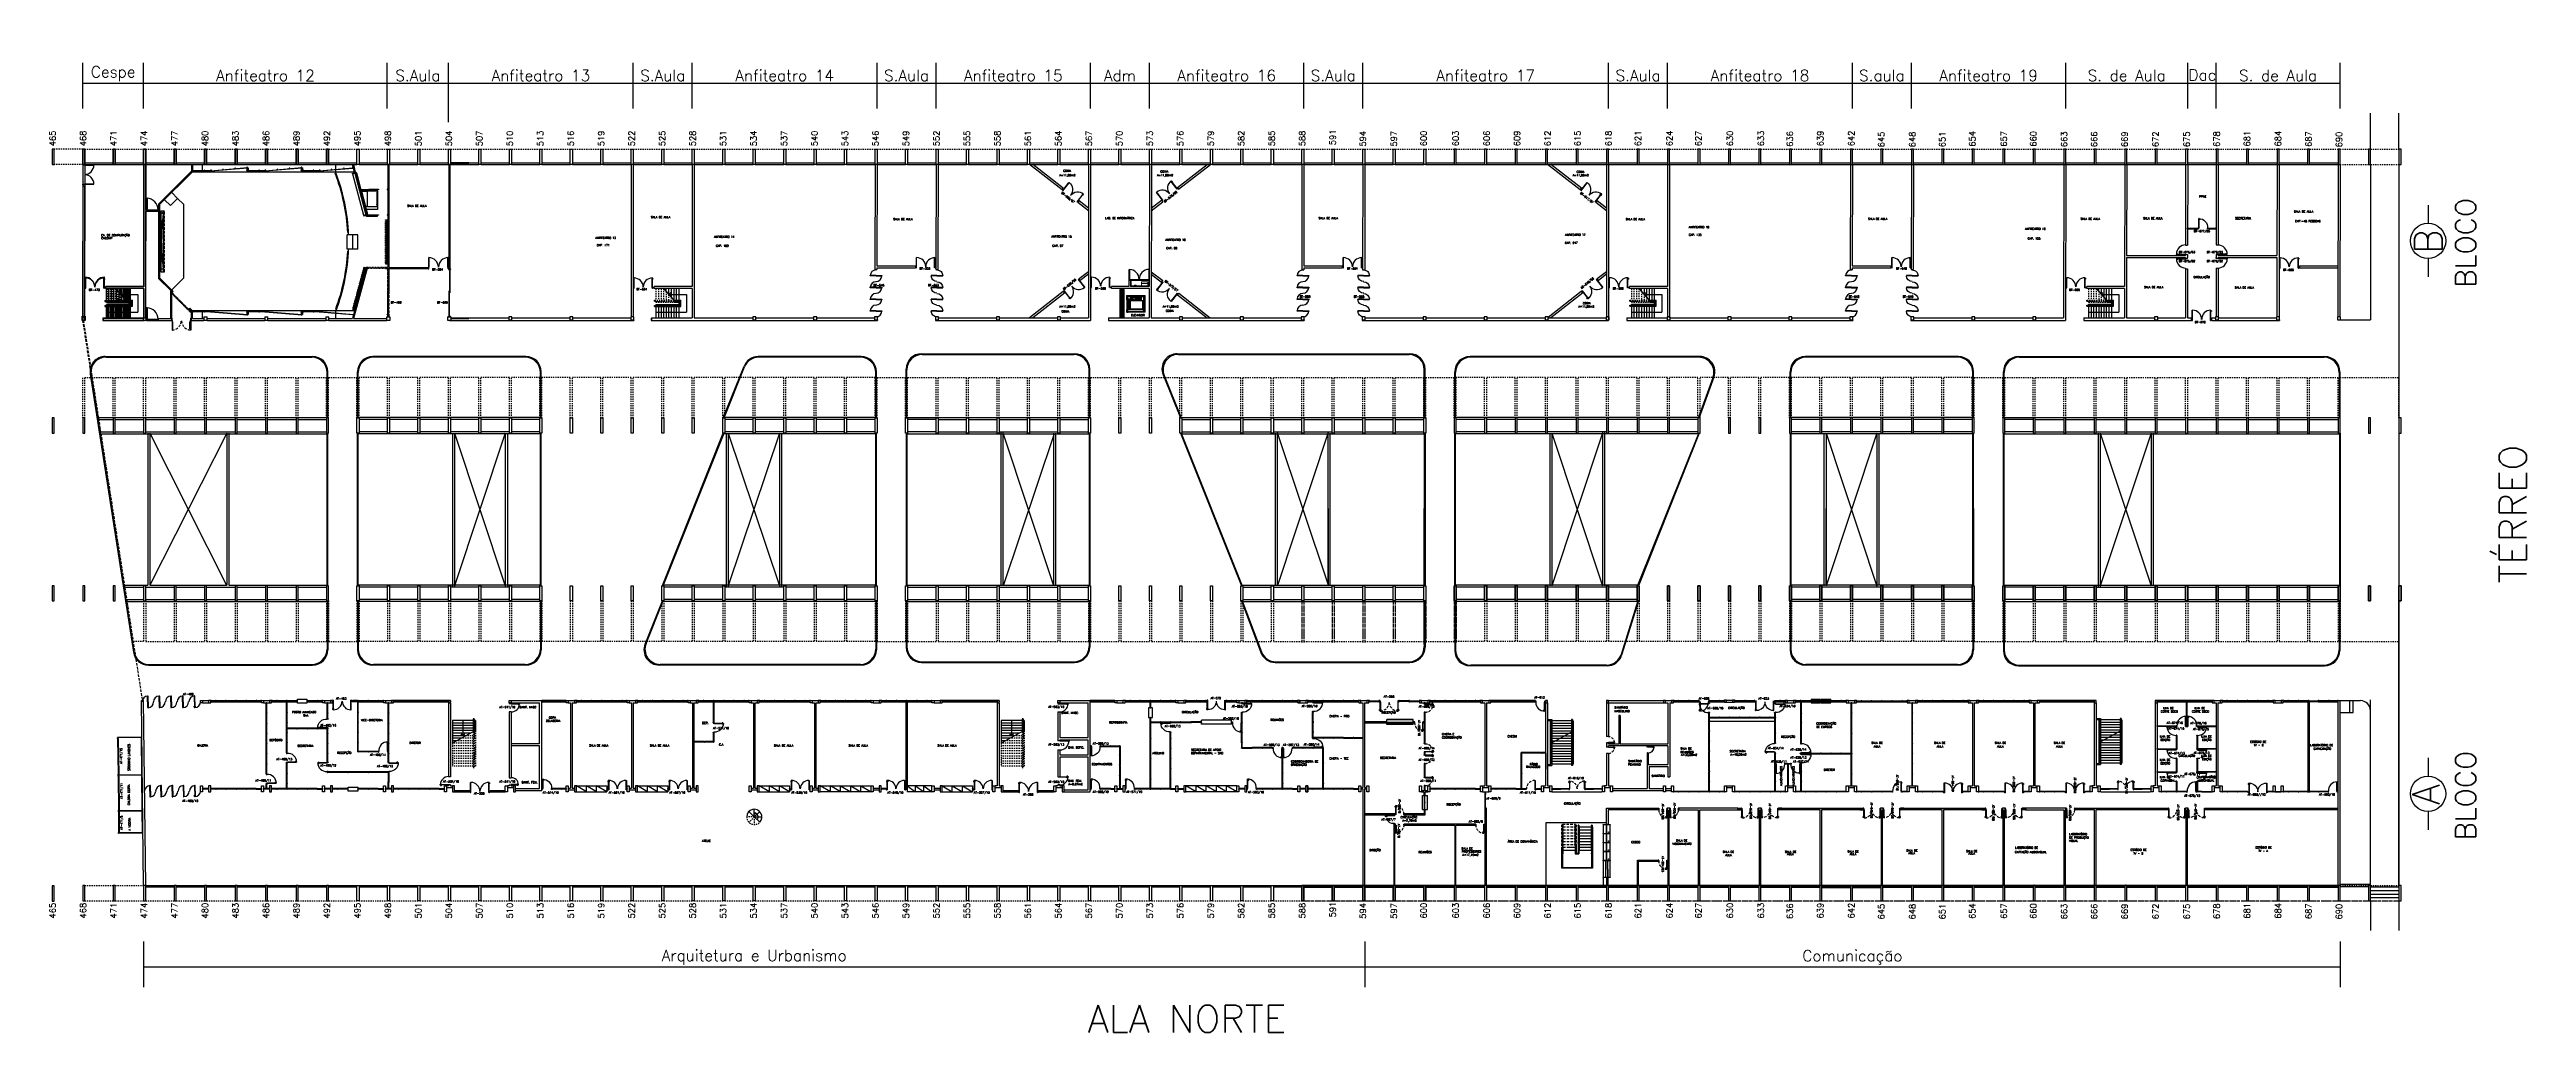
# Model space of a CAD drawing. Header units: millimetres. Extents: x 2552 to 3104, y 1319 to 1450.
# Drawn here: x 2552 to 2795.8, y 1319.1 to 1415.8 of the extents above; entities that cross this region are included whole.
import ezdxf
from ezdxf.enums import TextEntityAlignment as Align

# ---------------------------------------------------------------- set-up
doc = ezdxf.new("R2010")
doc.units = ezdxf.units.MM
doc.linetypes.add('HIDDEN', pattern=[0.375, 0.25, -0.125])
doc.linetypes.add('HIDDEN2', pattern=[0.1875, 0.125, -0.0625])
for name, color, linetype, lineweight in [('2COTA', 1, 'Continuous', 9), ('2H', 1, 'HIDDEN', 15), ('3', 1, 'Continuous', 25), ('AR-ESQ-VT1', 1, 'Continuous', 9), ('P', 1, 'Continuous', 18)]:
    doc.layers.add(name, color=color, linetype=linetype, lineweight=lineweight)
for name, color, linetype in [('47', 1, 'Continuous'), ('ALV', 2, 'Continuous'), ('AR-ALV', 2, 'Continuous'), ('AR-ALV-BXA', 1, 'Continuous'), ('AR-ALV-HTC', 1, 'Continuous'), ('AR-ALV-VT1', 1, 'Continuous'), ('AR-BNC', 1, 'Continuous'), ('AR-BNC-VT1', 1, 'Continuous'), ('AR-BNC-VT2', 22, 'Continuous'), ('AR-COB-PRJ', 1, 'HIDDEN'), ('AR-COR', 2, 'Continuous'), ('AR-COR-VT1', 2, 'Continuous'), ('AR-COR-VT2', 2, 'Continuous'), ('AR-DIV', 2, 'Continuous'), ('AR-DIV-CNG', 9, 'Continuous'), ('AR-DIV-EST-CRT', 43, 'Continuous'), ('AR-DIV-EXI', 2, 'Continuous'), ('AR-DIV-SAN', 2, 'Continuous'), ('AR-ELV', 2, 'Continuous'), ('AR-ESC-PRJ', 1, 'HIDDEN'), ('AR-ESQ', 7, 'Continuous'), ('AR-ESQ-CRT', 2, 'Continuous'), ('AR-ESQ-EXI', 7, 'Continuous'), ('AR-EST-CNC', 3, 'Continuous'), ('AR-EST-CNC-CRT', 3, 'Continuous'), ('AR-EST-CNC-IDE', 2, 'Continuous'), ('AR-EST-MET', 2, 'Continuous'), ('AR-FOR', 1, 'Continuous'), ('AR-FOR-EST-VT1', 61, 'Continuous'), ('AR-FOR-VT1', 1, 'Continuous'), ('AR-GLH', 12, 'Continuous'), ('AR-HTC', 8, 'Continuous'), ('AR-MOB', 7, 'Continuous'), ('AR-PIS', 1, 'Continuous'), ('AR-PIS-DSN', 1, 'Continuous'), ('AR-PIS-VT1', 1, 'Continuous'), ('AR-PIS-VT2', 1, 'Continuous'), ('AR-POR', 2, 'Continuous'), ('AR-POR-CRT', 1, 'Continuous'), ('AR-POR-PRJ', 1, 'HIDDEN'), ('AR-POR-VT2', 212, 'Continuous'), ('AR-PRJ', 2, 'HIDDEN'), ('AR-REV', 2, 'Continuous'), ('AREA', 2, 'Continuous'), ('BANCADAS', 2, 'Continuous'), ('BI-ESC', 7, 'Continuous'), ('BI-ESQ', 7, 'Continuous'), ('BI-GCH', 7, 'Continuous'), ('BI-POR', 1, 'Continuous'), ('BI-POR-EXI', 2, 'Continuous'), ('BL-ESQ-01', 1, 'Continuous'), ('BL-ESQ-02', 2, 'Continuous'), ('BL-ESQ-PRJ', 1, 'HIDDEN'), ('BL-POR-01', 2, 'Continuous'), ('BL-POR-02', 1, 'Continuous'), ('BL-POR-PRJ', 1, 'HIDDEN'), ('DET-ESQ-CRT', 2, 'Continuous'), ('DET-ESQ-VT1', 1, 'Continuous'), ('DIV', 2, 'Continuous'), ('DT-ESQ-CRT', 1, 'Continuous'), ('DT-ESQ-VT1', 1, 'Continuous'), ('DT-ESQ-VT2', 2, 'Continuous'), ('ESC', 1, 'Continuous'), ('ESQ', 2, 'Continuous'), ('ESTR', 3, 'Continuous'), ('LAYOUT-ANF', 1, 'Continuous'), ('MACANETA', 2, 'Continuous'), ('PA-ARR-CAL', 1, 'Continuous'), ('PAREDE', 1, 'Continuous'), ('PEÇAS', 1, 'Continuous'), ('PISO', 1, 'Continuous'), ('PORTA', 2, 'Continuous'), ('PROJ', 1, 'HIDDEN2'), ('SIMB', 1, 'Continuous'), ('TEXTO', 2, 'Continuous'), ('TEXTO-CENTRO-CUSTO', 2, 'Continuous'), ('TEXTO-ENDEREÇO', 2, 'Continuous'), ('TXT-IDENTIFICAÇÃO', 4, 'Continuous'), ('ÁREA', 2, 'Continuous')]:
    doc.layers.add(name, color=color, linetype=linetype)
doc.styles.add('1', font='romans.shx', dxfattribs={"height": 1.1})
doc.styles.add('LEGENDA', font='romans.shx', dxfattribs={"height": 0.2})
doc.styles.add('NOPILAR', font='simplex.shx', dxfattribs={"height": 0.6})
doc.styles.add('UNB-100', font='simplex.shx', dxfattribs={"height": 0.2})
doc.styles.add('UNB-100-1', font='simplex.shx', dxfattribs={"height": 0.2})
doc.dimstyles.new('1-600', dxfattribs={"dimtxt": 1.1, "dimasz": 2.5, "dimexe": 2, "dimexo": 4, "dimgap": 0.2, "dimtad": 1, "dimdec": 0, "dimzin": 4, "dimdsep": 46, "dimlunit": 6, "dimtxsty": '1', "dimblk1": 'NONE', "dimblk2": 'NONE', "dimsah": 1, "dimcen": 0, "dimclrd": 2, "dimclre": 2, "dimclrt": 2, "dimadec": 0, "dimazin": 0, "dimtfac": 1, "dimtdec": 0, "dimtmove": 2, "dimatfit": 3, "dimldrblk": 'NONE', "dimfxl": 1, "dimtolj": 1, "dimtzin": 0, "dimarcsym": 0})

# ---------------------------------------------------------------- blocks, each defined once
blk = doc.blocks.new('DIV-TTN')
for p, q in [((-0.0051, 0), (0.0051, 0)), ((0, -0.0051), (0, 0.0051)), ((0.0205, 0.006), (0.03, 0.006)), ((0.0205, -0.006), (0.0205, 0.006)), ((0.03, 0.03), (0.97, 0.03)), ((0.03, 0.03), (0.03, -0.03)), ((0.03, 0.009), (0.03, 0.027)), ((0.03, 0.005), (0.03, -0.005)), ((0.97, 0.03), (0.97, -0.03)), ((0.9795, 0.006), (0.97, 0.006)), ((0.97, 0.005), (0.97, -0.005)), ((0.9795, -0.006), (0.9795, 0.006)), ((1.0051, 0), (0.9949, 0)), ((0.9949, 0), (1.0051, 0)), ((1, -0.0051), (1, 0.0051)), ((0.0205, -0.006), (0.03, -0.006)), ((0.03, -0.03), (0.03, -0.009)), ((0.03, -0.009), (0.03, -0.027)), ((0.03, -0.03), (0.97, -0.03)), ((0.9795, -0.006), (0.97, -0.006))]:
    blk.add_line(p, q)
blk = doc.blocks.new('ESCB-TTN')
at = {"color": 1, "linetype": 'HIDDEN2'}
for p, q in [((-3.55, 2.89), (-3.55, 1.75)), ((-3.3, 2.89), (-3.3, 1.75)), ((-3.05, 2.89), (-3.05, 1.75)), ((-2.8, 2.89), (-2.8, 1.75)), ((-2.55, 2.61), (-2.55, 1.75)), ((-3.7, 1.65), (-3.7, 1.75)), ((-3.7, 1.75), (-1.8, 1.75)), ((-3.7, 1.65), (-1.71, 1.65)), ((-3.55, 1.65), (-3.55, 1.55)), ((-3.55, 1.55), (-1.62, 1.55)), ((-3.3, 1.65), (-3.3, 1.55)), ((-3.05, 1.65), (-3.05, 1.55)), ((-2.8, 1.65), (-2.8, 1.55)), ((-2.3, 2.32), (-2.3, 1.75)), ((-2.05, 2.03), (-2.05, 1.75))]:
    blk.add_line(p, q, dxfattribs=at)
at = {"color": 1}
for p, q in [((-2.8, 2.89), (-1.62, 1.55)), ((-2.55, 2.61), (-2.55, 2.89)), ((-2.3, 2.89), (-2.3, 2.32)), ((-2.05, 2.89), (-2.05, 2.03)), ((-1.8, 2.89), (-1.8, 1.75)), ((-1.55, 2.89), (-1.55, 1.75)), ((-1.3, 2.89), (-1.3, 1.75)), ((-3.7, 1.24), (-1.2, 1.24)), ((-3.7, 1.14), (-3.7, 1.24)), ((-3.7, 1.14), (-1.1, 1.14)), ((-3.55, 1.34), (-3.06, 1.34)), ((-3.55, 1.34), (-3.55, 1.24)), ((-3.55, 1.14), (-3.55, -0.01)), ((-3.3, 1.34), (-3.3, 1.24)), ((-3.3, 1.14), (-3.3, -0.01)), ((-3.06, 1.34), (-2.27, 1.34)), ((-3.05, 1.34), (-3.05, 1.24)), ((-3.05, 1.14), (-3.05, -0.01)), ((-2.8, 1.34), (-2.8, 1.24)), ((-2.8, 1.14), (-2.8, -0.01)), ((-2.55, 1.65), (-2.55, 1.55)), ((-2.55, 1.34), (-2.55, 1.24)), ((-2.55, 1.14), (-2.55, -0.01)), ((-2.34, 1.34), (-2.06, 1.34)), ((-2.3, 1.65), (-2.3, 1.55)), ((-2.3, 1.34), (-2.3, 1.24)), ((-2.3, 1.14), (-2.3, -0.01)), ((-2.06, 1.34), (-1.3, 1.34)), ((-2.05, 1.65), (-2.05, 1.55)), ((-2.05, 1.34), (-2.05, 1.24)), ((-2.05, 1.14), (-2.05, -0.01)), ((-1.8, 1.75), (-1.1, 1.75)), ((-1.8, 1.65), (-1.8, 1.55)), ((-1.8, 1.34), (-1.8, 1.24)), ((-1.8, 1.14), (-1.8, -0.01)), ((-1.71, 1.65), (-1.2, 1.65)), ((-1.62, 1.55), (-1.3, 1.55)), ((-1.55, 1.65), (-1.55, 1.55)), ((-1.55, 1.34), (-1.55, 1.24)), ((-1.55, 1.14), (-1.55, -0.01)), ((-1.3, 1.55), (-1.3, 1.24)), ((-1.3, 1.14), (-1.3, -0.01)), ((-1.2, 1.24), (-1.2, 1.65)), ((-1.1, 1.14), (-1.1, 1.75))]:
    blk.add_line(p, q, dxfattribs=at)
at = {"layer": 'ESC'}
for p, q in [((-2.28, 2.32), (-2.1, 2.5)), ((-3.55, 0.57), (-0.55, 0.57)), ((-2.28, 2.32), (-0.55, 2.32)), ((-2.28, 2.32), (-2.1, 2.14)), ((-0.55, 2.32), (-0.55, 0.57))]:
    blk.add_line(p, q, dxfattribs=at)
blk = doc.blocks.new('PTDP-TTN')
for p, q in [((0.08, 0.9), (0.11, 0.9)), ((0.08, -0.1), (0.08, 0.9)), ((0.11, -0.1), (0.11, 0.9)), ((1.88, 0.9), (1.91, 0.9)), ((1.88, -0.1), (1.88, 0.9)), ((1.91, -0.1), (1.91, 0.9)), ((0.08, -0.1), (0.11, -0.1)), ((1.89, -0.1), (1.92, -0.1))]:
    blk.add_line(p, q)
for centre, radius, start, end in [((0.1, 0), 0.098, 180, 270), ((0.11, 0.01), 0.892, 0, 90), ((1.9, 0.01), 0.892, 90, 180), ((1.9, 0), 0.0991, 271.7192, 0)]:
    blk.add_arc(centre, radius, start, end)
blk = doc.blocks.new('A$C4811567E')
at = {"layer": 'ESQ'}
for p, q in [((0.57, 4.07), (0, 4.07)), ((0, 4.02), (0, 4.07)), ((0.57, 4.02), (0, 4.02)), ((0.57, 2.91), (0, 2.91)), ((0, 2.86), (0, 2.91)), ((0.57, 2.86), (0, 2.86)), ((0.57, 4.07), (1.14, 4.07)), ((0.57, 4.02), (1.14, 4.02)), ((0.57, 2.91), (1.14, 2.91)), ((0.57, 2.86), (1.14, 2.86)), ((1.14, 4.07), (1.14, 4.02)), ((1.14, 2.91), (1.14, 2.86)), ((0.57, 1.75), (0, 1.75)), ((0, 1.7), (0, 1.75)), ((0.57, 1.7), (0, 1.7)), ((0.57, 0.59), (0, 0.59)), ((0, 0.54), (0, 0.59)), ((0.57, 0.54), (0, 0.54)), ((0.57, 1.75), (1.14, 1.75)), ((0.57, 1.7), (1.14, 1.7)), ((0.57, 0.59), (1.14, 0.59)), ((0.57, 0.54), (1.14, 0.54)), ((1.14, 1.75), (1.14, 1.7)), ((1.14, 0.59), (1.14, 0.54))]:
    blk.add_line(p, q, dxfattribs=at)
for centre, radius, start, end in [((0.57, 4.04), 0.569, 89.2432, 179.2432), ((0.57, 2.88), 0.571, 89.7203, 177.2739), ((0.57, 4.05), 0.571, 269.7203, 357.2739), ((0.57, 2.89), 0.571, 269.7203, 357.2739), ((0.57, 1.73), 0.571, 89.7203, 177.2739), ((0.57, 0.57), 0.571, 89.7203, 177.2739), ((0.57, 1.73), 0.571, 269.7203, 357.2739), ((0.57, 0.57), 0.571, 269.7203, 357.2739)]:
    blk.add_arc(centre, radius, start, end, dxfattribs=at)
blk = doc.blocks.new('ESQCIR-TTN')
for p, q in [((0, 0), (0, -0.12)), ((0.06, 0), (0, 0)), ((0.06, 0), (0.48, 0)), ((0.06, -0.12), (0.06, 0)), ((0.53, 0), (0.47, 0)), ((0.47, 0), (0.47, -0.12)), ((0.53, 0), (1.47, 0)), ((0.53, -0.12), (0.53, 0)), ((1.53, 0), (1.47, 0)), ((1.47, 0), (1.47, -0.12)), ((1.53, 0), (2.47, 0)), ((1.53, -0.12), (1.53, 0)), ((2.53, 0), (2.47, 0)), ((2.47, 0), (2.47, -0.12)), ((2.53, 0), (3.47, 0)), ((2.53, -0.12), (2.53, 0)), ((3.53, 0), (3.47, 0)), ((3.47, 0), (3.47, -0.12)), ((3.53, 0), (4.47, 0)), ((3.53, -0.12), (3.53, 0)), ((4.53, 0), (4.47, 0)), ((4.47, 0), (4.47, -0.12)), ((4.53, 0), (4.94, 0)), ((4.53, -0.12), (4.53, 0)), ((4.94, 0), (4.94, -0.12)), ((5, 0), (4.94, 0)), ((5, -0.12), (5, 0)), ((0, -0.12), (0.06, -0.12)), ((0.06, -0.05), (0.48, -0.05)), ((0.06, -0.07), (0.48, -0.07)), ((0.06, -0.12), (0.48, -0.12)), ((0.47, -0.12), (0.53, -0.12)), ((0.53, -0.05), (1.47, -0.05)), ((0.53, -0.07), (1.47, -0.07)), ((0.53, -0.12), (1.47, -0.12)), ((1.47, -0.12), (1.53, -0.12)), ((1.53, -0.05), (2.47, -0.05)), ((1.53, -0.07), (2.47, -0.07)), ((1.53, -0.12), (2.47, -0.12)), ((2.47, -0.12), (2.53, -0.12)), ((2.53, -0.05), (3.47, -0.05)), ((2.53, -0.07), (3.47, -0.07)), ((2.53, -0.12), (3.47, -0.12)), ((3.47, -0.12), (3.53, -0.12)), ((3.53, -0.05), (4.47, -0.05)), ((3.53, -0.07), (4.47, -0.07)), ((3.53, -0.12), (4.47, -0.12)), ((4.47, -0.12), (4.53, -0.12)), ((4.53, -0.05), (4.94, -0.05)), ((4.53, -0.07), (4.94, -0.07)), ((4.53, -0.12), (4.94, -0.12)), ((4.94, -0.12), (5, -0.12))]:
    blk.add_line(p, q)
blk = doc.blocks.new('PDVDP-TTN')
at = {"color": 2}
for p, q in [((0.01, 0), (-0.01, 0)), ((0, -0.01), (0, 0.01)), ((0.11, 0.84), (0.11, -0.1)), ((0.15, 0.84), (0.11, 0.84)), ((0.15, 0.84), (0.15, -0.1)), ((1.85, 0.84), (1.89, 0.84)), ((1.85, 0.84), (1.85, -0.1)), ((1.89, 0.84), (1.89, -0.1)), ((0.15, -0.1), (0.11, -0.1))]:
    blk.add_line(p, q, dxfattribs=at)
at = {"color": 1}
for centre, radius, start, end in [((0.13, 0), 0.101, 180, 270), ((0.15, 0), 0.843, 0, 90), ((1.85, 0), 0.843, 90, 180), ((1.87, 0), 0.101, 270, 0)]:
    blk.add_arc(centre, radius, start, end, dxfattribs=at)
blk = doc.blocks.new('DIVMT-TTN')
for p, q in [((-0.03, 0.03), (-0.03, 0.006)), ((-0.008, 0.03), (-0.03, 0.03)), ((-0.0185, 0.006), (-0.03, 0.006)), ((-0.0185, -0.006), (-0.0185, 0.006)), ((-0.008, 0.03), (-0.008, 0.02)), ((-0.008, 0.02), (0.008, 0.02)), ((-0.0051, 0), (0.0051, 0)), ((0.0051, 0), (-0.0051, 0)), ((-0.0051, 0), (0.0051, 0)), ((0, -0.0051), (0, 0.0051)), ((0, 0.0051), (0, -0.0051)), ((0.008, 0.03), (0.008, 0.02)), ((0.008, 0.03), (0.03, 0.03)), ((0.0205, 0.006), (0.03, 0.006)), ((0.0205, -0.006), (0.0205, 0.006)), ((0.0205, 0.006), (0.0205, -0.006)), ((0.0205, 0.006), (0.03, 0.006)), ((0.97, 0.03), (0.03, 0.03)), ((0.03, 0.006), (0.03, 0.03)), ((0.03, -0.03), (0.03, 0.03)), ((0.03, -0.005), (0.03, 0.005)), ((0.97, -0.03), (0.97, 0.03)), ((0.97, 0.03), (0.97, 0.009)), ((0.97, 0.009), (0.97, 0.027)), ((0.9795, 0.006), (0.97, 0.006)), ((0.97, -0.005), (0.97, 0.005)), ((0.9795, 0.006), (0.9795, -0.006)), ((1.0051, 0), (0.9949, 0)), ((1, 0.0051), (1, -0.0051)), ((-0.0185, -0.006), (-0.03, -0.006)), ((-0.03, -0.03), (-0.03, -0.006)), ((-0.008, -0.03), (-0.03, -0.03)), ((-0.008, -0.03), (-0.008, -0.02)), ((-0.008, -0.02), (0.008, -0.02)), ((0.008, -0.03), (0.008, -0.02)), ((0.008, -0.03), (0.03, -0.03)), ((0.0205, -0.006), (0.03, -0.006)), ((0.0205, -0.006), (0.03, -0.006)), ((0.03, -0.006), (0.03, -0.03)), ((0.97, -0.03), (0.03, -0.03)), ((0.9795, -0.006), (0.97, -0.006)), ((0.97, -0.009), (0.97, -0.027))]:
    blk.add_line(p, q)
blk = doc.blocks.new('ESQCIR1-TTN')
for p, q in [((0, 0), (0, -0.12)), ((0.06, 0), (0, 0)), ((0.06, -0.12), (0.06, 0)), ((1.07, 0), (0.06, 0)), ((1.13, 0), (1.07, 0)), ((1.07, 0), (1.07, -0.12)), ((2.14, 0), (1.13, 0)), ((1.13, -0.12), (1.13, 0)), ((2.2, 0), (2.14, 0)), ((2.14, 0), (2.14, -0.12)), ((3.21, 0), (2.2, 0)), ((2.2, -0.12), (2.2, 0)), ((3.27, 0), (3.21, 0)), ((3.21, 0), (3.21, -0.12)), ((4.28, 0), (3.27, 0)), ((3.27, -0.12), (3.27, 0)), ((4.34, 0), (4.28, 0)), ((4.28, 0), (4.28, -0.12)), ((5.34, 0), (4.34, 0)), ((4.34, -0.12), (4.34, 0)), ((5.4, 0), (5.34, 0)), ((5.34, 0), (5.34, -0.12)), ((5.4, -0.12), (5.4, 0)), ((0, -0.12), (0.06, -0.12)), ((1.07, -0.05), (0.06, -0.05)), ((0.06, -0.07), (1.07, -0.07)), ((0.06, -0.12), (1.07, -0.12)), ((1.07, -0.12), (1.13, -0.12)), ((2.14, -0.05), (1.13, -0.05)), ((1.13, -0.07), (2.14, -0.07)), ((1.13, -0.12), (2.14, -0.12)), ((2.14, -0.12), (2.2, -0.12)), ((3.21, -0.05), (2.2, -0.05)), ((2.2, -0.07), (3.21, -0.07)), ((2.2, -0.12), (3.21, -0.12)), ((3.21, -0.12), (3.27, -0.12)), ((4.28, -0.05), (3.27, -0.05)), ((3.27, -0.07), (4.28, -0.07)), ((3.27, -0.12), (4.28, -0.12)), ((4.28, -0.12), (4.34, -0.12)), ((5.34, -0.05), (4.34, -0.05)), ((4.34, -0.07), (5.34, -0.07)), ((4.34, -0.12), (5.34, -0.12)), ((5.34, -0.12), (5.4, -0.12))]:
    blk.add_line(p, q)
blk = doc.blocks.new('PDV2D-TTN')
at = {"layer": 'DIV'}
for p, q in [((0.03, 0.05), (0.06, 0.05)), ((0.03, 0.03), (0.03, 0.05)), ((0.03, -0.04), (0.03, 0.03)), ((0.06, 0.05), (0.06, -0.02)), ((0.94, 0.05), (0.94, -0.02)), ((0.97, 0.05), (0.94, 0.05)), ((0.97, 0.03), (0.97, 0.05)), ((0.97, -0.04), (0.97, 0.03)), ((0.03, -0.05), (0.03, -0.03)), ((0.05, -0.05), (0.03, -0.05)), ((0.05, -0.02), (0.06, -0.02)), ((0.05, -0.02), (0.05, -0.05)), ((0.08, -0.05), (0.11, -0.05)), ((0.08, -0.05), (0.08, -0.96)), ((0.11, -0.96), (0.08, -0.96)), ((0.11, -0.05), (0.11, -0.96)), ((0.95, -0.02), (0.94, -0.02)), ((0.95, -0.02), (0.95, -0.05)), ((0.95, -0.05), (0.97, -0.05)), ((0.97, -0.05), (0.97, -0.03))]:
    blk.add_line(p, q, dxfattribs=at)
at = {"layer": 'DIV', "color": 1}
for p, q in [((0.04, -0.92), (0.04, -0.83)), ((0.05, -0.83), (0.04, -0.83)), ((0.04, -0.91), (0.08, -0.91)), ((0.04, -0.92), (0.08, -0.92)), ((0.05, -0.91), (0.05, -0.83)), ((0.14, -0.91), (0.11, -0.91)), ((0.15, -0.92), (0.11, -0.92)), ((0.14, -0.91), (0.14, -0.83)), ((0.14, -0.83), (0.15, -0.83)), ((0.15, -0.92), (0.15, -0.83))]:
    blk.add_line(p, q, dxfattribs=at)
blk.add_arc((0.08, -0.1), 0.865, 270.2128, 3.3212, dxfattribs=at)
blk = doc.blocks.new('PILINT-TTN')
for points in [[(0, -0.2), (0, 0), (0.2, 0), (0.2, -0.2), (0, -0.2)], [(1, 0), (0.8, 0), (0.8, -0.2), (1, -0.2), (1, 0), (1, -0.12)]]:
    blk.add_lwpolyline(points)
for points in [[(0.2, -8.39), (0.2, -8.99), (0, -8.99), (0, -8.39)], [(0.8, -8.39), (0.8, -8.99), (1, -8.99), (1, -8.39)]]:
    blk.add_lwpolyline(points, close=True)
blk = doc.blocks.new('MTINI-TTN')
for p, q in [((-0.01, 0.03), (-0.03, 0.03)), ((-0.03, 0.01), (-0.03, 0.03)), ((0.03, 0.03), (-0.03, 0.03)), ((-0.03, 0.01), (-0.02, 0.01)), ((-0.02, 0.01), (-0.02, 0)), ((0, 0), (-0.02, 0)), ((-0.01, 0.02), (-0.01, 0.03)), ((-0.01, 0.02), (-0.01, 0.03)), ((-0.01, 0.02), (0.01, 0.02)), ((0.01, 0), (-0.01, 0)), ((0.01, 0.03), (0, 0.03)), ((0, 0.02), (0, 0.02)), ((0, -0.01), (0, 0.01)), ((0.02, 0), (0, 0)), ((0.01, 0.03), (0.03, 0.03)), ((0.01, 0.02), (0.01, 0.03)), ((0.01, 0.02), (0.01, 0.03)), ((0.03, 0.01), (0.02, 0.01)), ((0.02, 0), (0.02, 0.01)), ((0.03, 0.01), (0.03, 0.03))]:
    blk.add_line(p, q)
blk = doc.blocks.new('MTT-TTN')
for p, q in [((-0.008, 0.03), (-0.03, 0.03)), ((-0.03, 0.03), (-0.03, 0.006)), ((-0.0185, 0.006), (-0.03, 0.006)), ((-0.0185, -0.006), (-0.0185, 0.006)), ((-0.008, 0.03), (-0.008, 0.02)), ((-0.008, 0.02), (0.008, 0.02)), ((-0.0051, 0), (0.0051, 0)), ((0, -0.0051), (0, 0.0051)), ((0.008, 0.03), (0.03, 0.03)), ((0.008, 0.03), (0.008, 0.02)), ((0.0205, -0.006), (0.0205, 0.006)), ((0.0205, 0.006), (0.03, 0.006)), ((0.03, 0.006), (0.03, 0.03)), ((-0.03, -0.03), (-0.03, -0.006)), ((-0.0185, -0.006), (-0.03, -0.006)), ((-0.008, -0.03), (-0.03, -0.03)), ((-0.008, -0.02), (0.008, -0.02)), ((-0.008, -0.03), (-0.008, -0.02)), ((0.008, -0.03), (0.008, -0.02)), ((0.008, -0.03), (0.03, -0.03)), ((0.0205, -0.006), (0.03, -0.006)), ((0.03, -0.006), (0.03, -0.03))]:
    blk.add_line(p, q)
blk = doc.blocks.new('DIVINI-TTN')
for p, q in [((-0.01, 0), (0, 0)), ((0.01, 0.02), (0, 0.02)), ((0, 0), (0, 0.02)), ((0, -0.01), (0, 0)), ((0, -0.02), (0, 0)), ((0.01, 0.03), (0.03, 0.03)), ((0.01, 0.03), (0.01, 0.02)), ((0.02, 0.01), (0.03, 0.01)), ((0.02, 0.01), (0.02, -0.01)), ((0.02, 0.01), (0.03, 0.01)), ((0.02, 0), (0.02, 0)), ((0.97, 0.03), (0.03, 0.03)), ((0.03, -0.03), (0.03, 0.03)), ((0.03, 0.01), (0.03, 0.03)), ((0.03, -0.01), (0.03, 0)), ((0.97, 0.03), (0.97, 0.01)), ((0.97, 0.01), (0.97, 0.03)), ((0.97, -0.03), (0.97, 0.03)), ((0.98, 0.01), (0.97, 0.01)), ((0.97, -0.01), (0.97, 0)), ((0.98, 0.01), (0.98, -0.01)), ((0.99, 0), (1.01, 0)), ((1, 0.01), (1, -0.01)), ((0, -0.02), (0.01, -0.02)), ((0.01, -0.03), (0.01, -0.02)), ((0.01, -0.03), (0.03, -0.03)), ((0.02, -0.01), (0.03, -0.01)), ((0.02, -0.01), (0.03, -0.01)), ((0.03, -0.01), (0.03, -0.03)), ((0.97, -0.03), (0.03, -0.03)), ((0.98, -0.01), (0.97, -0.01)), ((0.97, -0.01), (0.97, -0.03))]:
    blk.add_line(p, q)
blk = doc.blocks.new('ESCA-TTN')
at = {"color": 1, "linetype": 'Continuous'}
for p in [(-2.26, 0), (0, -1)]:
    blk.add_line(p, (-2.26, -2.25), dxfattribs=at)
at = {"color": 1}
for p, q in [((-0.2, 0), (-2.26, 0)), ((-0.2, 0.15), (-0.2, -1.111)), ((-0.1, 0.15), (-0.2, 0.15)), ((-0.1, 0.15), (-0.1, -1.055)), ((0, 0), (-0.1, 0)), ((0, 0), (0, -1)), ((-0.2, -0.25), (-2.26, -0.25)), ((-0.2, -0.5), (-2.26, -0.5)), ((-0.2, -0.75), (-2.26, -0.75)), ((-0.2, -1), (-2.26, -1)), ((-0.452, -1.25), (-2.26, -1.25)), ((-0.904, -1.5), (-2.26, -1.5)), ((-1.356, -1.75), (-2.26, -1.75)), ((-1.808, -2), (-2.26, -2)), ((0, -0.25), (-0.1, -0.25)), ((0, -0.5), (-0.1, -0.5)), ((0, -0.75), (-0.1, -0.75)), ((0, -1), (-0.1, -1))]:
    blk.add_line(p, q, dxfattribs=at)
at = {"color": 1, "linetype": 'HIDDEN2'}
for p, q in [((-2.26, -2.25), (-2.26, -4.5)), ((-0.2, -2.25), (-2.26, -2.25)), ((-0.2, -2), (-1.808, -2)), ((-0.2, -1.75), (-1.356, -1.75)), ((-0.2, -1.5), (-0.904, -1.5)), ((-0.2, -1.111), (-0.2, -4.65)), ((-0.1, -1.055), (-0.1, -4.65)), ((0, -1.25), (-0.1, -1.25)), ((0, -1.5), (-0.1, -1.5)), ((0, -1.75), (-0.1, -1.75)), ((0, -2), (-0.1, -2)), ((0, -2.25), (-0.1, -2.25)), ((0, -1), (0, -4.5)), ((-0.2, -2.5), (-2.26, -2.5)), ((-0.2, -2.75), (-2.26, -2.75)), ((-0.2, -3), (-2.26, -3)), ((-0.2, -3.25), (-2.26, -3.25)), ((-0.2, -3.5), (-2.26, -3.5)), ((-0.2, -3.75), (-2.26, -3.75)), ((-0.2, -4), (-2.26, -4)), ((-0.2, -4.25), (-2.26, -4.25)), ((-0.2, -4.5), (-2.26, -4.5)), ((-0.1, -4.65), (-0.2, -4.65)), ((0, -2.5), (-0.1, -2.5)), ((0, -2.75), (-0.1, -2.75)), ((0, -3), (-0.1, -3)), ((0, -3.25), (-0.1, -3.25)), ((0, -3.5), (-0.1, -3.5)), ((0, -3.75), (-0.1, -3.75)), ((0, -4), (-0.1, -4)), ((0, -4.25), (-0.1, -4.25)), ((0, -4.5), (-0.1, -4.5))]:
    blk.add_line(p, q, dxfattribs=at)
blk = doc.blocks.new('PTCIRA-TTN')
for p, q in [((0, 0.12), (0, 0)), ((0.06, 0.12), (0, 0.12)), ((0, 0), (0.06, 0)), ((0.06, 0), (0.06, 0.12)), ((0.72, 0.12), (0.06, 0.12)), ((0.72, 0.07), (0.06, 0.07)), ((0.06, 0.05), (0.72, 0.05)), ((0.06, 0), (0.72, 0)), ((0.78, 0.12), (0.72, 0.12)), ((0.72, 0.12), (0.72, 0)), ((0.72, 0), (0.78, 0)), ((1.44, 0.12), (0.78, 0.12)), ((0.78, 0), (0.78, 0.12)), ((1.44, 0.07), (0.78, 0.07)), ((0.78, 0.05), (1.44, 0.05)), ((0.78, 0), (1.44, 0)), ((1.5, 0.12), (1.44, 0.12)), ((1.44, 0.12), (1.44, 0)), ((1.44, 0), (1.5, 0)), ((1.5, 0), (1.5, 0.12)), ((3.5, 0.12), (3.5, 0)), ((3.56, 0.12), (3.5, 0.12)), ((3.5, 0), (3.56, 0)), ((3.56, 0), (3.56, 0.12)), ((4.22, 0.12), (3.56, 0.12)), ((4.22, 0.07), (3.56, 0.07)), ((3.56, 0.05), (4.22, 0.05)), ((3.56, 0), (4.22, 0)), ((4.28, 0.12), (4.22, 0.12)), ((4.22, 0.12), (4.22, 0)), ((4.22, 0), (4.28, 0)), ((4.94, 0.12), (4.28, 0.12)), ((4.28, 0), (4.28, 0.12)), ((4.94, 0.07), (4.28, 0.07)), ((4.28, 0.05), (4.94, 0.05)), ((4.28, 0), (4.94, 0)), ((5, 0.12), (4.94, 0.12)), ((4.94, 0.12), (4.94, 0)), ((4.94, 0), (5, 0)), ((5, 0), (5, 0.12))]:
    blk.add_line(p, q)
blk.add_blockref('PTDP-TTN', (1.5, 0.04))
blk = doc.blocks.new('PDV2E-TTN')
at = {"layer": 'DIV', "color": 1}
for p, q in [((0.02, 0.92), (0.06, 0.92)), ((0.02, 0.92), (0.02, 0.83)), ((0.03, 0.83), (0.02, 0.83)), ((0.03, 0.91), (0.06, 0.91)), ((0.03, 0.91), (0.03, 0.83)), ((0.14, 0.92), (0.1, 0.92)), ((0.13, 0.91), (0.1, 0.91)), ((0.13, 0.91), (0.13, 0.83)), ((0.13, 0.83), (0.14, 0.83)), ((0.14, 0.92), (0.14, 0.83))]:
    blk.add_line(p, q, dxfattribs=at)
at = {"layer": 'DIV'}
for p, q in [((0.05, 0.05), (0.03, 0.05)), ((0.03, 0.05), (0.03, 0.03)), ((0.03, 0.04), (0.03, -0.03)), ((0.05, 0.02), (0.05, 0.05)), ((0.05, 0.02), (0.06, 0.02)), ((0.06, -0.05), (0.06, 0.02)), ((0.07, 0.05), (0.07, 0.96)), ((0.1, 0.96), (0.07, 0.96)), ((0.07, 0.05), (0.1, 0.05)), ((0.1, 0.05), (0.1, 0.96)), ((0.93, -0.05), (0.93, 0.02)), ((0.94, 0.02), (0.93, 0.02)), ((0.94, 0.05), (0.96, 0.05)), ((0.94, 0.02), (0.94, 0.05)), ((0.96, 0.05), (0.96, 0.03)), ((0.96, 0.04), (0.96, -0.03)), ((0.03, -0.03), (0.03, -0.05)), ((0.03, -0.05), (0.06, -0.05)), ((0.96, -0.05), (0.93, -0.05)), ((0.96, -0.03), (0.96, -0.05))]:
    blk.add_line(p, q, dxfattribs=at)
at = {"layer": 'DIV', "color": 1}
blk.add_arc((0.06, 0.1), 0.865, 356.6786, 90, dxfattribs=at)
blk = doc.blocks.new('PD90-TTN')
for p, q in [((-0.17, 1.06), (-0.13, 1.06)), ((-0.17, 1.06), (-0.17, 0.97)), ((-0.16, 0.97), (-0.17, 0.97)), ((-0.16, 1.05), (-0.13, 1.05)), ((-0.16, 1.05), (-0.16, 0.97)), ((-0.1, 1.1), (-0.13, 1.1)), ((-0.13, 1.1), (-0.13, 0.2)), ((-0.13, 0.2), (-0.1, 0.2)), ((-0.1, 0.2), (-0.1, 1.1)), ((-0.06, 1.06), (-0.1, 1.06)), ((-0.07, 1.05), (-0.1, 1.05)), ((0, 0.2), (-0.1, 0.2)), ((-0.1, 0.2), (-0.1, 0)), ((-0.1, 0), (0, 0)), ((-0.07, 1.05), (-0.07, 0.97)), ((-0.07, 0.97), (-0.06, 0.97)), ((-0.06, 1.06), (-0.06, 0.97))]:
    blk.add_line(p, q)
blk.add_arc((-0.13, 0.2), 0.9, 90, 180)
blk = doc.blocks.new('PE90-TTN')
for p, q in [((0, 0.2), (0.1, 0.2)), ((0.1, 0), (0, 0)), ((0.06, 1.06), (0.1, 1.06)), ((0.06, 1.06), (0.06, 0.97)), ((0.07, 0.97), (0.06, 0.97)), ((0.07, 1.05), (0.1, 1.05)), ((0.07, 1.05), (0.07, 0.97)), ((0.1, 0.2), (0.1, 1.1)), ((0.1, 1.1), (0.13, 1.1)), ((0.1, 0.2), (0.1, 0)), ((0.13, 0.2), (0.1, 0.2)), ((0.13, 1.1), (0.13, 0.2)), ((0.17, 1.06), (0.13, 1.06)), ((0.16, 1.05), (0.13, 1.05)), ((0.16, 1.05), (0.16, 0.97)), ((0.16, 0.97), (0.17, 0.97)), ((0.17, 1.06), (0.17, 0.97))]:
    blk.add_line(p, q)
blk.add_arc((0.13, 0.2), 0.9, 0, 90)
blk = doc.blocks.new('*D101')
at = {"layer": 'DEFPOINTS', "color": 0, "transparency": 16777216}
for p in [(2681.47, 1332.05), (2777.47, 1332.05), (2777.47, 1325.55)]:
    blk.add_point(p, dxfattribs=at)
at = {"layer": 'TEXTO-CENTRO-CUSTO', "color": 2, "lineweight": -2, "transparency": 16777216}
for p, q in [((2681.47, 1328.05), (2681.47, 1323.55)), ((2777.47, 1328.05), (2777.47, 1323.55)), ((2681.47, 1325.55), (2777.47, 1325.55))]:
    blk.add_line(p, q, dxfattribs=at)
at = {"layer": 'TEXTO-CENTRO-CUSTO', "color": 2, "transparency": 16777216, "insert": (2729.47, 1326.48), "char_height": 1.1, "attachment_point": 5, "style": '1'}
blk.add_mtext('\\A1;Comunicação', dxfattribs=at)
blk = doc.blocks.new('_NONE')
at = {"color": 0, "linetype": 'ByBlock'}
blk.add_circle((0, 0), 0.25, dxfattribs=at)
blk = doc.blocks.new('*D102')
at = {"layer": 'DEFPOINTS', "color": 0, "transparency": 16777216}
for p in [(2561.27, 1332.05), (2681.47, 1332.05), (2681.47, 1325.55)]:
    blk.add_point(p, dxfattribs=at)
at = {"layer": 'TEXTO-CENTRO-CUSTO', "color": 2, "lineweight": -2, "transparency": 16777216}
for p, q in [((2561.27, 1328.05), (2561.27, 1323.55)), ((2681.47, 1328.05), (2681.47, 1323.55)), ((2561.27, 1325.55), (2681.47, 1325.55))]:
    blk.add_line(p, q, dxfattribs=at)
at = {"layer": 'TEXTO-CENTRO-CUSTO', "color": 2, "transparency": 16777216, "insert": (2621.37, 1326.48), "char_height": 1.1, "attachment_point": 5, "style": '1'}
blk.add_mtext('\\A1;Arquitetura e Urbanismo', dxfattribs=at)
blk = doc.blocks.new('*D103')
at = {"layer": 'DEFPOINTS', "color": 0, "transparency": 16777216}
for p in [(2777.47, 1412.51), (2765.27, 1406.01), (2777.47, 1406.01)]:
    blk.add_point(p, dxfattribs=at)
at = {"layer": 'TEXTO-CENTRO-CUSTO', "color": 2, "lineweight": -2, "transparency": 16777216}
for p, q in [((2777.47, 1410.01), (2777.47, 1414.51)), ((2765.27, 1412.51), (2777.47, 1412.51))]:
    blk.add_line(p, q, dxfattribs=at)
at = {"layer": 'TEXTO-CENTRO-CUSTO', "color": 2, "transparency": 16777216, "insert": (2771.37, 1413.26), "char_height": 1.1, "attachment_point": 5, "style": '1'}
blk.add_mtext('\\A1;S. de Aula', dxfattribs=at)
blk = doc.blocks.new('*D104')
at = {"layer": 'DEFPOINTS', "color": 0, "transparency": 16777216}
for p in [(2765.27, 1412.51), (2762.47, 1406.01), (2765.27, 1406.01)]:
    blk.add_point(p, dxfattribs=at)
at = {"layer": 'TEXTO-CENTRO-CUSTO', "color": 2, "lineweight": -2, "transparency": 16777216}
for p, q in [((2765.27, 1410.01), (2765.27, 1414.51)), ((2762.47, 1412.51), (2765.27, 1412.51))]:
    blk.add_line(p, q, dxfattribs=at)
at = {"layer": 'TEXTO-CENTRO-CUSTO', "color": 2, "transparency": 16777216, "insert": (2763.91, 1413.32), "char_height": 1.1, "attachment_point": 5, "style": '1'}
blk.add_mtext('\\A1;Dac', dxfattribs=at)
blk = doc.blocks.new('*D105')
at = {"layer": 'DEFPOINTS', "color": 0, "transparency": 16777216}
for p in [(2762.47, 1412.51), (2750.47, 1406.01), (2762.47, 1406.01)]:
    blk.add_point(p, dxfattribs=at)
at = {"layer": 'TEXTO-CENTRO-CUSTO', "color": 2, "lineweight": -2, "transparency": 16777216}
for p, q in [((2762.47, 1410.01), (2762.47, 1414.51)), ((2750.47, 1412.51), (2762.47, 1412.51))]:
    blk.add_line(p, q, dxfattribs=at)
at = {"layer": 'TEXTO-CENTRO-CUSTO', "color": 2, "transparency": 16777216, "insert": (2756.47, 1413.26), "char_height": 1.1, "attachment_point": 5, "style": '1'}
blk.add_mtext('\\A1;S. de Aula', dxfattribs=at)
blk = doc.blocks.new('*D106')
at = {"layer": 'DEFPOINTS', "color": 0, "transparency": 16777216}
for p in [(2750.47, 1412.51), (2735.27, 1406.01), (2750.47, 1406.01)]:
    blk.add_point(p, dxfattribs=at)
at = {"layer": 'TEXTO-CENTRO-CUSTO', "color": 2, "lineweight": -2, "transparency": 16777216}
for p, q in [((2750.47, 1410.01), (2750.47, 1414.51)), ((2735.27, 1412.51), (2750.47, 1412.51))]:
    blk.add_line(p, q, dxfattribs=at)
at = {"layer": 'TEXTO-CENTRO-CUSTO', "color": 2, "transparency": 16777216, "insert": (2742.87, 1413.26), "char_height": 1.1, "attachment_point": 5, "style": '1'}
blk.add_mtext('\\A1;Anfiteatro 19', dxfattribs=at)
blk = doc.blocks.new('*D107')
at = {"layer": 'DEFPOINTS', "color": 0, "transparency": 16777216}
for p in [(2735.27, 1412.51), (2729.47, 1406.01), (2735.27, 1406.01)]:
    blk.add_point(p, dxfattribs=at)
at = {"layer": 'TEXTO-CENTRO-CUSTO', "color": 2, "lineweight": -2, "transparency": 16777216}
for p, q in [((2735.27, 1410.01), (2735.27, 1414.51)), ((2729.47, 1412.51), (2735.27, 1412.51))]:
    blk.add_line(p, q, dxfattribs=at)
at = {"layer": 'TEXTO-CENTRO-CUSTO', "color": 2, "transparency": 16777216, "insert": (2732.37, 1413.26), "char_height": 1.1, "attachment_point": 5, "style": '1'}
blk.add_mtext('\\A1;S.aula', dxfattribs=at)
blk = doc.blocks.new('*D108')
at = {"layer": 'DEFPOINTS', "color": 0, "transparency": 16777216}
for p in [(2729.47, 1412.51), (2711.27, 1406.01), (2729.47, 1406.01)]:
    blk.add_point(p, dxfattribs=at)
at = {"layer": 'TEXTO-CENTRO-CUSTO', "color": 2, "lineweight": -2, "transparency": 16777216}
for p, q in [((2729.47, 1410.01), (2729.47, 1414.51)), ((2711.27, 1412.51), (2729.47, 1412.51))]:
    blk.add_line(p, q, dxfattribs=at)
at = {"layer": 'TEXTO-CENTRO-CUSTO', "color": 2, "transparency": 16777216, "insert": (2720.37, 1413.26), "char_height": 1.1, "attachment_point": 5, "style": '1'}
blk.add_mtext('\\A1;Anfiteatro 18', dxfattribs=at)
blk = doc.blocks.new('*D109')
at = {"layer": 'DEFPOINTS', "color": 0, "transparency": 16777216}
for p in [(2711.27, 1412.51), (2705.47, 1406.01), (2711.27, 1406.01)]:
    blk.add_point(p, dxfattribs=at)
at = {"layer": 'TEXTO-CENTRO-CUSTO', "color": 2, "lineweight": -2, "transparency": 16777216}
for p, q in [((2711.27, 1410.01), (2711.27, 1414.51)), ((2705.47, 1412.51), (2711.27, 1412.51))]:
    blk.add_line(p, q, dxfattribs=at)
at = {"layer": 'TEXTO-CENTRO-CUSTO', "color": 2, "transparency": 16777216, "insert": (2708.37, 1413.26), "char_height": 1.1, "attachment_point": 5, "style": '1'}
blk.add_mtext('\\A1;S.Aula', dxfattribs=at)
blk = doc.blocks.new('*D110')
at = {"layer": 'DEFPOINTS', "color": 0, "transparency": 16777216}
for p in [(2705.47, 1412.51), (2681.27, 1406.01), (2705.47, 1406.01)]:
    blk.add_point(p, dxfattribs=at)
at = {"layer": 'TEXTO-CENTRO-CUSTO', "color": 2, "lineweight": -2, "transparency": 16777216}
for p, q in [((2705.47, 1410.01), (2705.47, 1414.51)), ((2681.27, 1412.51), (2705.47, 1412.51))]:
    blk.add_line(p, q, dxfattribs=at)
at = {"layer": 'TEXTO-CENTRO-CUSTO', "color": 2, "transparency": 16777216, "insert": (2693.37, 1413.26), "char_height": 1.1, "attachment_point": 5, "style": '1'}
blk.add_mtext('\\A1;Anfiteatro 17', dxfattribs=at)
blk = doc.blocks.new('*D111')
at = {"layer": 'DEFPOINTS', "color": 0, "transparency": 16777216}
for p in [(2681.27, 1412.51), (2675.47, 1406.01), (2681.27, 1406.01)]:
    blk.add_point(p, dxfattribs=at)
at = {"layer": 'TEXTO-CENTRO-CUSTO', "color": 2, "lineweight": -2, "transparency": 16777216}
for p, q in [((2681.27, 1410.01), (2681.27, 1414.51)), ((2675.47, 1412.51), (2681.27, 1412.51))]:
    blk.add_line(p, q, dxfattribs=at)
at = {"layer": 'TEXTO-CENTRO-CUSTO', "color": 2, "transparency": 16777216, "insert": (2678.37, 1413.26), "char_height": 1.1, "attachment_point": 5, "style": '1'}
blk.add_mtext('\\A1;S.Aula', dxfattribs=at)
blk = doc.blocks.new('*D112')
at = {"layer": 'DEFPOINTS', "color": 0, "transparency": 16777216}
for p in [(2675.47, 1412.51), (2660.27, 1406.01), (2675.47, 1406.01)]:
    blk.add_point(p, dxfattribs=at)
at = {"layer": 'TEXTO-CENTRO-CUSTO', "color": 2, "lineweight": -2, "transparency": 16777216}
for p, q in [((2675.47, 1410.01), (2675.47, 1414.51)), ((2660.27, 1412.51), (2675.47, 1412.51))]:
    blk.add_line(p, q, dxfattribs=at)
at = {"layer": 'TEXTO-CENTRO-CUSTO', "color": 2, "transparency": 16777216, "insert": (2667.87, 1413.26), "char_height": 1.1, "attachment_point": 5, "style": '1'}
blk.add_mtext('\\A1;Anfiteatro 16', dxfattribs=at)
blk = doc.blocks.new('*D113')
at = {"layer": 'DEFPOINTS', "color": 0, "transparency": 16777216}
for p in [(2660.27, 1412.51), (2654.47, 1406.01), (2660.27, 1406.01)]:
    blk.add_point(p, dxfattribs=at)
at = {"layer": 'TEXTO-CENTRO-CUSTO', "color": 2, "lineweight": -2, "transparency": 16777216}
for p, q in [((2660.27, 1410.01), (2660.27, 1414.51)), ((2654.47, 1412.51), (2660.27, 1412.51))]:
    blk.add_line(p, q, dxfattribs=at)
at = {"layer": 'TEXTO-CENTRO-CUSTO', "color": 2, "transparency": 16777216, "insert": (2657.37, 1413.26), "char_height": 1.1, "attachment_point": 5, "style": '1'}
blk.add_mtext('\\A1;Adm', dxfattribs=at)
blk = doc.blocks.new('*D114')
at = {"layer": 'DEFPOINTS', "color": 0, "transparency": 16777216}
for p in [(2654.47, 1412.51), (2639.27, 1406.01), (2654.47, 1406.01)]:
    blk.add_point(p, dxfattribs=at)
at = {"layer": 'TEXTO-CENTRO-CUSTO', "color": 2, "lineweight": -2, "transparency": 16777216}
for p, q in [((2654.47, 1410.01), (2654.47, 1414.51)), ((2639.27, 1412.51), (2654.47, 1412.51))]:
    blk.add_line(p, q, dxfattribs=at)
at = {"layer": 'TEXTO-CENTRO-CUSTO', "color": 2, "transparency": 16777216, "insert": (2646.87, 1413.26), "char_height": 1.1, "attachment_point": 5, "style": '1'}
blk.add_mtext('\\A1;Anfiteatro 15', dxfattribs=at)
blk = doc.blocks.new('*D115')
at = {"layer": 'DEFPOINTS', "color": 0, "transparency": 16777216}
for p in [(2639.27, 1412.51), (2633.47, 1406.01), (2639.27, 1406.01)]:
    blk.add_point(p, dxfattribs=at)
at = {"layer": 'TEXTO-CENTRO-CUSTO', "color": 2, "lineweight": -2, "transparency": 16777216}
for p, q in [((2639.27, 1410.01), (2639.27, 1414.51)), ((2633.47, 1412.51), (2639.27, 1412.51))]:
    blk.add_line(p, q, dxfattribs=at)
at = {"layer": 'TEXTO-CENTRO-CUSTO', "color": 2, "transparency": 16777216, "insert": (2636.37, 1413.26), "char_height": 1.1, "attachment_point": 5, "style": '1'}
blk.add_mtext('\\A1;S.Aula', dxfattribs=at)
blk = doc.blocks.new('*D116')
at = {"layer": 'DEFPOINTS', "color": 0, "transparency": 16777216}
for p in [(2633.47, 1412.51), (2615.27, 1406.01), (2633.47, 1406.01)]:
    blk.add_point(p, dxfattribs=at)
at = {"layer": 'TEXTO-CENTRO-CUSTO', "color": 2, "lineweight": -2, "transparency": 16777216}
for p, q in [((2633.47, 1410.01), (2633.47, 1414.51)), ((2615.27, 1412.51), (2633.47, 1412.51))]:
    blk.add_line(p, q, dxfattribs=at)
at = {"layer": 'TEXTO-CENTRO-CUSTO', "color": 2, "transparency": 16777216, "insert": (2624.37, 1413.26), "char_height": 1.1, "attachment_point": 5, "style": '1'}
blk.add_mtext('\\A1;Anfiteatro 14', dxfattribs=at)
blk = doc.blocks.new('*D117')
at = {"layer": 'DEFPOINTS', "color": 0, "transparency": 16777216}
for p in [(2615.27, 1412.51), (2609.47, 1406.01), (2615.27, 1406.01)]:
    blk.add_point(p, dxfattribs=at)
at = {"layer": 'TEXTO-CENTRO-CUSTO', "color": 2, "lineweight": -2, "transparency": 16777216}
for p, q in [((2615.27, 1410.01), (2615.27, 1414.51)), ((2609.47, 1412.51), (2615.27, 1412.51))]:
    blk.add_line(p, q, dxfattribs=at)
at = {"layer": 'TEXTO-CENTRO-CUSTO', "color": 2, "transparency": 16777216, "insert": (2612.37, 1413.26), "char_height": 1.1, "attachment_point": 5, "style": '1'}
blk.add_mtext('\\A1;S.Aula', dxfattribs=at)
blk = doc.blocks.new('*D118')
at = {"layer": 'DEFPOINTS', "color": 0, "transparency": 16777216}
for p in [(2609.47, 1412.51), (2591.27, 1404.66), (2609.47, 1406.01)]:
    blk.add_point(p, dxfattribs=at)
at = {"layer": 'TEXTO-CENTRO-CUSTO', "color": 2, "lineweight": -2, "transparency": 16777216}
for p, q in [((2609.47, 1410.01), (2609.47, 1414.51)), ((2591.27, 1412.51), (2609.47, 1412.51))]:
    blk.add_line(p, q, dxfattribs=at)
at = {"layer": 'TEXTO-CENTRO-CUSTO', "color": 2, "transparency": 16777216, "insert": (2600.37, 1413.26), "char_height": 1.1, "attachment_point": 5, "style": '1'}
blk.add_mtext('\\A1;Anfiteatro 13', dxfattribs=at)
blk = doc.blocks.new('*D119')
at = {"layer": 'DEFPOINTS', "color": 0, "transparency": 16777216}
for p in [(2591.27, 1412.51), (2585.25, 1406.01), (2591.27, 1404.66)]:
    blk.add_point(p, dxfattribs=at)
at = {"layer": 'TEXTO-CENTRO-CUSTO', "color": 2, "lineweight": -2, "transparency": 16777216}
for p, q in [((2591.27, 1408.66), (2591.27, 1414.51)), ((2585.25, 1412.51), (2591.27, 1412.51))]:
    blk.add_line(p, q, dxfattribs=at)
at = {"layer": 'TEXTO-CENTRO-CUSTO', "color": 2, "transparency": 16777216, "insert": (2588.26, 1413.26), "char_height": 1.1, "attachment_point": 5, "style": '1'}
blk.add_mtext('\\A1;S.Aula', dxfattribs=at)
blk = doc.blocks.new('*D120')
at = {"layer": 'DEFPOINTS', "color": 0, "transparency": 16777216}
for p in [(2561.27, 1412.51), (2555.27, 1406.01), (2561.27, 1406.01)]:
    blk.add_point(p, dxfattribs=at)
at = {"layer": 'TEXTO-CENTRO-CUSTO', "color": 2, "lineweight": -2, "transparency": 16777216}
for p, q in [((2555.27, 1410.01), (2555.27, 1414.51)), ((2561.27, 1410.01), (2561.27, 1414.51)), ((2555.27, 1412.51), (2561.27, 1412.51))]:
    blk.add_line(p, q, dxfattribs=at)
at = {"layer": 'TEXTO-CENTRO-CUSTO', "color": 2, "transparency": 16777216, "insert": (2558.27, 1413.45), "char_height": 1.1, "attachment_point": 5, "style": '1'}
blk.add_mtext('\\A1;Cespe', dxfattribs=at)
blk = doc.blocks.new('ar 01-p')
at = {"layer": 'ESQ'}
for p, q in [((-1.02, -0.58), (-2.93, -0.58)), ((-2.92, -0.61), (-2.93, -0.58)), ((-2.93, -0.58), (-2.93, -0.58)), ((-2.92, -0.63), (-2.93, -0.62)), ((-1.02, -0.64), (-2.93, -0.64)), ((-2.93, -0.68), (-2.93, -0.65)), ((-2.93, -0.65), (-2.93, -0.65)), ((-2.93, -0.68), (-2.93, -0.68)), ((-2.91, -0.62), (-2.92, -0.62)), ((-2.91, -0.64), (-2.91, -0.62)), ((-1.05, -0.64), (-1.04, -0.62)), ((-1.04, -0.61), (-1.03, -0.58)), ((-1.04, -0.62), (-1.04, -0.62)), ((-1.04, -0.63), (-1.03, -0.62)), ((-1.02, -0.58), (-1.03, -0.58)), ((-1.03, -0.68), (-1.03, -0.65)), ((-1.02, -0.65), (-1.03, -0.65)), ((-1.02, -0.68), (-1.03, -0.68))]:
    blk.add_line(p, q, dxfattribs=at)
at = {"layer": 'ESQ', "linetype": 'Continuous'}
for p, q in [((-2.93, -0.58), (-2.93, -0.62)), ((-2.92, -0.64), (-2.93, -0.65)), ((-2.91, -0.64), (-2.93, -0.65)), ((-2.92, -0.63), (-2.92, -0.64)), ((-1.04, -0.63), (-1.04, -0.64)), ((-1.04, -0.64), (-1.03, -0.65)), ((-1.04, -0.64), (-1.03, -0.65)), ((-1.02, -0.58), (-1.02, -0.62))]:
    blk.add_line(p, q, dxfattribs=at)
at = {"layer": 'ESQ'}
for points in [[(-2.97, -0.64), (-2.93, -0.64), (-2.93, -0.58), (-2.97, -0.58)], [(-1.02, -0.64), (-0.97, -0.64), (-0.97, -0.58), (-1.02, -0.58)]]:
    blk.add_lwpolyline(points, close=True, dxfattribs=at)
for points in [[(-2.93, -1.63), (-2.93, -0.64), (-2.96, -0.64), (-2.96, -1.63), (-2.93, -1.63)], [(-2.96, -1.48), (-2.96, -1.48)], [(-2.96, -1.53), (-2.96, -1.48)], [(-2.96, -1.53), (-2.96, -1.53)], [(-2.93, -1.48), (-2.93, -1.48)], [(-2.93, -1.53), (-2.93, -1.48)], [(-2.93, -1.53), (-2.93, -1.53)], [(-1.02, -1.63), (-1.02, -0.64), (-1, -0.64), (-1, -1.63), (-1.02, -1.63)], [(-1.02, -1.48), (-1.02, -1.48)], [(-1.02, -1.53), (-1.02, -1.48)], [(-1.02, -1.53), (-1.02, -1.53)], [(-1, -1.48), (-0.99, -1.48)], [(-1, -1.53), (-0.99, -1.53)], [(-0.99, -1.53), (-0.99, -1.48)]]:
    blk.add_lwpolyline(points, dxfattribs=at)
at = {"layer": 'ESQ', "linetype": 'Continuous'}
for centre in [(-2.92, -0.64), (-1.04, -0.64)]:
    blk.add_circle(centre, 0.00144, dxfattribs=at)
at = {"layer": 'ESQ'}
for centre, radius, start, end in [((-2.93, -0.58), 0.0036, 2.8624, 90), ((-2.95, -0.66), 0.971, 270.9608, 1.0536), ((-2.92, -0.61), 0.0036, 182.8624, 256), ((-0.96, -0.61), 1.02, 181.4953, 266.4762), ((-1.04, -0.61), 0.0036, 284, 357.1376), ((-1.03, -0.58), 0.0036, 90, 177.1376)]:
    blk.add_arc(centre, radius, start, end, dxfattribs=at)
at = {"layer": 'ESQ', "linetype": 'Continuous'}
for centre, radius, start, end in [((-2.93, -0.62), 0.0036, 180, 256), ((-2.92, -0.64), 0.0036, 180, 352), ((-2.92, -0.64), 0.00144, 180, 352), ((-1.04, -0.64), 0.0036, 188, 360), ((-1.04, -0.64), 0.00144, 188, 360), ((-1.03, -0.62), 0.0036, 284, 0)]:
    blk.add_arc(centre, radius, start, end, dxfattribs=at)
blk = doc.blocks.new('piso podotactil')
for p, q in [((1, 1.4), (1, 1)), ((1.4, 1.4), (1, 1.4)), ((1.4, 1), (1, 1)), ((1.4, 1.4), (1.4, 1))]:
    blk.add_line(p, q)
for centre in [(1.025, 1.375), (1.025, 1.325), (1.025, 1.275), (1.025, 1.225), (1.025, 1.175), (1.025, 1.125), (1.025, 1.075), (1.025, 1.025), (1.075, 1.375), (1.075, 1.325), (1.075, 1.275), (1.075, 1.225), (1.075, 1.175), (1.075, 1.125), (1.075, 1.075), (1.075, 1.025), (1.125, 1.375), (1.125, 1.325), (1.125, 1.275), (1.125, 1.225), (1.125, 1.175), (1.125, 1.125), (1.125, 1.075), (1.125, 1.025), (1.175, 1.375), (1.175, 1.325), (1.175, 1.275), (1.175, 1.225), (1.175, 1.175), (1.175, 1.125), (1.175, 1.075), (1.175, 1.025), (1.225, 1.375), (1.225, 1.325), (1.225, 1.275), (1.225, 1.225), (1.225, 1.175), (1.225, 1.125), (1.225, 1.075), (1.225, 1.025), (1.275, 1.375), (1.275, 1.325), (1.275, 1.275), (1.275, 1.225), (1.275, 1.175), (1.275, 1.125), (1.275, 1.075), (1.275, 1.025), (1.325, 1.375), (1.325, 1.325), (1.325, 1.275), (1.325, 1.225), (1.325, 1.175), (1.325, 1.125), (1.325, 1.075), (1.325, 1.025), (1.375, 1.375), (1.375, 1.325), (1.375, 1.275), (1.375, 1.225), (1.375, 1.175), (1.375, 1.125), (1.375, 1.075), (1.375, 1.025)]:
    blk.add_circle(centre, 0.0125)
blk = doc.blocks.new('ev01c')
at = {"layer": 'AR-DIV-CNG'}
blk.add_lwpolyline([(0, 0.25), (0, -0.45)], dxfattribs=at)
at = {"layer": 'BL-ESQ-01'}
for p, q in [((0, 0), (0, 0.01)), ((0, 0.01), (0.05, 0.01)), ((0.05, 0.02), (0.05, 0)), ((0.05, 0.02), (0.05, 0.01)), ((0.05, 0.02), (0.05, 0.02)), ((0, 0), (0, -0.01)), ((0, -0.01), (0.05, -0.01)), ((0.05, -0.01), (0.05, 0))]:
    blk.add_line(p, q, dxfattribs=at)
at = {"layer": 'DT-ESQ-VT2'}
for points in [[(0, 0), (0, 0), (0.84, 0), (0.84, 0), (0, 0)], [(0.8, 0.02), (0.8, 0.01), (1.64, 0.01), (1.64, 0.02), (0.8, 0.02)]]:
    blk.add_lwpolyline(points, dxfattribs=at)
blk = doc.blocks.new('esc-a-tt')
at = {"layer": 'AR-COR'}
for p, q in [((-2.61, 16.05), (-2.55, 16.05)), ((-2.61, 15.8), (-2.55, 15.8)), ((-2.61, 15.55), (-2.55, 15.55)), ((-2.55, 16.2), (-2.45, 16.2)), ((-2.55, 12.86), (-2.55, 16.2)), ((-2.45, 12.91), (-2.45, 16.2)), ((-0.1, 16.2), (-0.51, 16.2)), ((-0.51, 13.96), (-0.51, 16.2)), ((-0.1, 16.1), (-0.41, 16.1)), ((-0.41, 14.02), (-0.41, 16.1)), ((-2.55, 11.65), (-2.55, 12.86)), ((-2.45, 11.65), (-2.45, 12.91)), ((-0.51, 11.65), (-0.51, 13.96)), ((-0.41, 11.75), (-0.41, 14.02)), ((-2.55, 11.65), (-2.45, 11.65)), ((-0.1, 11.65), (-0.51, 11.65)), ((-0.1, 11.75), (-0.41, 11.75))]:
    blk.add_line(p, q, dxfattribs=at)
at = {"layer": 'AR-PIS-DSN', "color": 1}
for p, q in [((-2.61, 12.8), (-2.61, 16.05)), ((-2.61, 15.3), (-2.55, 15.3)), ((-2.61, 15.05), (-2.55, 15.05)), ((-2.61, 14.8), (-2.55, 14.8)), ((-2.45, 16.05), (-0.51, 16.05)), ((-2.45, 15.8), (-0.51, 15.8)), ((-2.45, 15.55), (-0.51, 15.55)), ((-2.45, 15.3), (-0.51, 15.3)), ((-2.45, 15.05), (-0.51, 15.05)), ((-2.45, 14.8), (-0.51, 14.8)), ((-0.41, 16.05), (-0.35, 16.05)), ((-0.41, 15.8), (-0.35, 15.8)), ((-0.41, 15.55), (-0.35, 15.55)), ((-0.41, 15.3), (-0.35, 15.3)), ((-0.41, 15.05), (-0.35, 15.05)), ((-0.41, 14.8), (-0.35, 14.8)), ((-0.35, 14.05), (-0.35, 16.05)), ((-2.61, 14.55), (-2.55, 14.55)), ((-2.61, 14.3), (-2.55, 14.3)), ((-2.61, 14.05), (-2.55, 14.05)), ((-2.61, 12.8), (-0.35, 14.05)), ((-2.61, 13.8), (-2.55, 13.8)), ((-2.61, 13.55), (-2.55, 13.55)), ((-2.61, 13.3), (-2.55, 13.3)), ((-2.61, 13.05), (-2.55, 13.05)), ((-2.61, 11.8), (-2.61, 12.8)), ((-2.61, 12.8), (-2.55, 12.8)), ((-2.45, 14.55), (-0.51, 14.55)), ((-2.45, 14.3), (-0.51, 14.3)), ((-2.45, 14.05), (-0.51, 14.05)), ((-2.45, 13.8), (-0.8, 13.8)), ((-2.45, 13.55), (-1.25, 13.55)), ((-2.45, 13.3), (-1.71, 13.3)), ((-2.45, 13.05), (-2.16, 13.05)), ((-2.45, 12.8), (-0.51, 12.8)), ((-2.45, 12.55), (-0.51, 12.55)), ((-2.45, 12.3), (-0.51, 12.3)), ((-2.16, 13.05), (-0.51, 13.05)), ((-1.71, 13.3), (-0.51, 13.3)), ((-0.41, 14.55), (-0.35, 14.55)), ((-0.41, 14.3), (-0.35, 14.3)), ((-0.41, 14.05), (-0.35, 14.05)), ((-0.41, 13.8), (-0.35, 13.8)), ((-0.35, 11.8), (-0.35, 14.05)), ((-2.45, 12.05), (-0.51, 12.05)), ((-2.45, 11.8), (-0.51, 11.8))]:
    blk.add_line(p, q, dxfattribs=at)
at = {"layer": 'AR-PIS-DSN'}
for p, q in [((-2.61, 12.55), (-2.55, 12.55)), ((-2.61, 12.3), (-2.55, 12.3)), ((-1.25, 13.55), (-0.51, 13.55)), ((-0.8, 13.8), (-0.51, 13.8)), ((-0.41, 13.55), (-0.35, 13.55)), ((-0.41, 13.3), (-0.35, 13.3)), ((-0.41, 13.05), (-0.35, 13.05)), ((-0.41, 12.8), (-0.35, 12.8)), ((-0.41, 12.55), (-0.35, 12.55)), ((-0.41, 12.3), (-0.35, 12.3)), ((-2.61, 12.05), (-2.55, 12.05)), ((-2.61, 11.8), (-2.55, 11.8)), ((-0.41, 12.05), (-0.35, 12.05)), ((-0.41, 11.8), (-0.35, 11.8))]:
    blk.add_line(p, q, dxfattribs=at)
blk = doc.blocks.new('perfil')
at = {"layer": 'DT-ESQ-CRT'}
for p, q in [((0.09, -5.88), (0.13, -5.88)), ((0.13, -5.88), (0.09, -5.88)), ((0.09, -5.88), (0.09, -5.88)), ((0.17, -5.78), (0.13, -5.78)), ((0.13, -5.78), (0.13, -5.88)), ((0.13, -5.88), (0.13, -5.78)), ((0.13, -5.78), (0.17, -5.78)), ((0.17, -5.78), (0.17, -5.78))]:
    blk.add_line(p, q, dxfattribs=at)
for centre, radius, start, end in [((0.13, -5.78), 0.002, 90, 180), ((0.13, -5.78), 0.001, 90, 180), ((0.13, -5.88), 0.001, 270, 360), ((0.13, -5.88), 0.002, 270, 360)]:
    blk.add_arc(centre, radius, start, end, dxfattribs=at)
blk = doc.blocks.new('ef02')
at = {"layer": 'DT-ESQ-CRT'}
for points in [[(0.03, 0.05, -0.414214), (0.03, 0.05), (0.03, 0.08, 0.414214), (0.03, 0.08), (0, 0.08, 0.414214), (0, 0.08), (0, 0.06), (0, 0.06), (0, 0.08, -0.414214), (0, 0.08), (0.03, 0.08, -0.414214), (0.03, 0.08), (0.03, 0.05, 0.414214), (0.03, 0.05), (0.04, 0.05, -1), (0.04, 0.05), (0, 0.05, -0.414214), (0, 0.05), (0, 0.06), (0, 0.06), (0, 0.05, 0.414214), (0, 0.05), (0.04, 0.05)], [(1.37, 0.1), (1.36, 0.1), (1.36, 0.12, -0.414214), (1.37, 0.12), (1.39, 0.12, -0.414214), (1.39, 0.12), (1.39, 0.09, 0.414214), (1.39, 0.09), (1.4, 0.09, -1), (1.4, 0.09), (1.37, 0.09, -0.414214), (1.36, 0.09), (1.36, 0.1), (1.37, 0.1), (1.37, 0.09, 0.414214), (1.37, 0.09), (1.4, 0.09), (1.39, 0.09, -0.414214), (1.39, 0.09), (1.39, 0.12, 0.414214), (1.39, 0.12), (1.37, 0.12, 0.414214), (1.37, 0.12), (1.37, 0.1)], [(1.38, 0.05, 0.414214), (1.38, 0.05), (1.38, 0.08, -0.414214), (1.38, 0.08), (1.4, 0.08, -0.414214), (1.41, 0.08), (1.41, 0.06), (1.41, 0.06), (1.41, 0.08, 0.414214), (1.4, 0.08), (1.38, 0.08, 0.414214), (1.38, 0.08), (1.38, 0.05, -0.414214), (1.38, 0.05), (1.36, 0.05, 1), (1.36, 0.05), (1.4, 0.05, 0.414214), (1.41, 0.05), (1.41, 0.06), (1.41, 0.06), (1.41, 0.05, -0.414214), (1.4, 0.05), (1.36, 0.05)], [(2.79, 0.1), (2.79, 0.1), (2.79, 0.12, 0.414214), (2.79, 0.12), (2.77, 0.12, 0.414214), (2.77, 0.12), (2.77, 0.09, -0.414214), (2.77, 0.09), (2.75, 0.09, 1), (2.75, 0.09), (2.79, 0.09, 0.414214), (2.79, 0.09), (2.79, 0.1), (2.79, 0.1), (2.79, 0.09, -0.414214), (2.79, 0.09), (2.75, 0.09), (2.77, 0.09, 0.414214), (2.77, 0.09), (2.77, 0.12, -0.414214), (2.77, 0.12), (2.79, 0.12, -0.414214), (2.79, 0.12), (2.79, 0.1)], [(2.77, 0.12), (2.77, 0.12), (2.79, 0.12, -0.414214), (2.8, 0.12), (2.8, 0.09, -0.414214), (2.79, 0.09), (2.77, 0.09), (2.77, 0.09), (2.8, 0.09, 0.414214), (2.8, 0.09), (2.8, 0.12, 0.414214), (2.8, 0.12), (2.77, 0.12)]]:
    blk.add_lwpolyline(points, format="xyb", dxfattribs=at)
for points in [[(0.04, 0.08), (0.03, 0.08), (0.03, 0.08), (0.04, 0.08, -0.414214), (0.04, 0.08), (0.04, 0.07, -0.414214), (0.04, 0.07), (0.03, 0.07), (0.03, 0.07), (0.04, 0.07, 0.414214), (0.04, 0.07), (0.04, 0.08, 0.414214)], [(1.37, 0.08), (1.38, 0.08), (1.38, 0.08), (1.37, 0.08, 0.414214), (1.36, 0.08), (1.36, 0.07, 0.414214), (1.37, 0.07), (1.38, 0.07), (1.38, 0.07), (1.37, 0.07, -0.414214), (1.37, 0.07), (1.37, 0.08, -0.414214)], [(1.4, 0.12), (1.39, 0.12), (1.39, 0.12), (1.4, 0.12, -0.414214), (1.4, 0.12), (1.4, 0.11, -0.414214), (1.4, 0.11), (1.39, 0.11), (1.39, 0.11), (1.4, 0.11, 0.414214), (1.4, 0.11), (1.4, 0.12, 0.414214)], [(2.76, 0.12), (2.77, 0.12), (2.77, 0.12), (2.76, 0.12, 0.414214), (2.75, 0.12), (2.75, 0.11, 0.414214), (2.76, 0.11), (2.77, 0.11), (2.77, 0.11), (2.76, 0.11, -0.414214), (2.76, 0.11), (2.76, 0.12, -0.414214)]]:
    blk.add_lwpolyline(points, format="xyb", close=True, dxfattribs=at)
at = {"layer": 'DT-ESQ-VT1'}
for p, q in [((0, 0.15), (2.8, 0.15)), ((0, 0.12), (2.76, 0.12)), ((0, 0.09), (2.75, 0.09)), ((0, 0), (2.8, 0)), ((0.03, 0.08), (1.38, 0.08)), ((0.04, 0.05), (2.76, 0.05))]:
    blk.add_line(p, q, dxfattribs=at)
at = {"layer": 'DT-ESQ-VT2'}
for p, q in [((0.03, 0.06), (1.38, 0.06)), ((0.03, 0.06), (1.38, 0.06)), ((0.03, 0.06), (0.03, 0.06)), ((1.38, 0.06), (1.38, 0.06)), ((1.39, 0.1), (2.77, 0.1)), ((1.39, 0.1), (2.77, 0.1)), ((1.39, 0.1), (1.39, 0.1)), ((2.77, 0.1), (2.77, 0.1))]:
    blk.add_line(p, q, dxfattribs=at)
at = {"extrusion": (0, 0, -1), "zscale": -1, "rotation": 180}
blk.add_blockref('perfil', (0.13, -5.73), dxfattribs=at)
at = {"rotation": 180}
blk.add_blockref('perfil', (2.93, -5.73), dxfattribs=at)
blk = doc.blocks.new('DIVCIR-TTN')
for p, q in [((0, 0), (-0.01, 0)), ((-0.01, 0), (0, 0)), ((-0.01, 0), (0, 0)), ((0, 0), (0, 0.02)), ((0.01, 0.02), (0, 0.02)), ((0, 0), (0, -0.01)), ((0, -0.01), (0, 0)), ((0, -0.02), (0, 0)), ((0.01, 0.03), (0.01, 0.02)), ((0.01, 0.03), (0.03, 0.03)), ((0.02, 0.01), (0.02, -0.01)), ((0.02, 0.01), (0.03, 0.01)), ((0.02, 0.01), (0.03, 0.01)), ((0.02, 0.01), (0.02, -0.01)), ((0.02, 0.01), (0.03, 0.01)), ((0.02, 0), (0.02, 0)), ((0.47, 0.03), (0.03, 0.03)), ((0.03, -0.03), (0.03, 0.03)), ((0.03, 0.01), (0.03, 0.03)), ((0.03, -0.03), (0.03, 0.03)), ((0.03, -0.01), (0.03, 0)), ((0.03, -0.01), (0.03, 0)), ((0.47, 0.03), (0.47, 0.01)), ((0.47, 0.01), (0.47, 0.03)), ((0.47, -0.03), (0.47, 0.03)), ((0.47, 0.03), (0.47, 0.01)), ((0.49, 0.03), (0.47, 0.03)), ((0.48, 0.01), (0.47, 0.01)), ((0.48, 0.01), (0.47, 0.01)), ((0.47, -0.01), (0.47, 0)), ((0.48, 0.01), (0.48, -0.01)), ((0.48, -0.01), (0.48, 0.01)), ((0.49, 0.03), (0.49, 0.02)), ((0.49, 0.02), (0.51, 0.02)), ((0.51, 0), (0.49, 0)), ((0.49, 0), (0.51, 0)), ((0.51, 0), (0.49, 0)), ((0.49, 0), (0.51, 0)), ((0.5, 0), (0.5, -0.01)), ((0.5, -0.01), (0.5, 0)), ((0.5, 0), (0.5, -0.01)), ((0.51, 0.03), (0.51, 0.02)), ((0.51, 0.03), (0.53, 0.03)), ((0.52, 0.01), (0.53, 0.01)), ((0.52, -0.01), (0.52, 0.01)), ((0.52, 0.01), (0.52, -0.01)), ((0.52, 0.01), (0.53, 0.01)), ((1.47, 0.03), (0.53, 0.03)), ((0.53, 0.01), (0.53, 0.03)), ((0.53, -0.03), (0.53, 0.03)), ((0.53, -0.01), (0.53, 0)), ((1.47, -0.03), (1.47, 0.03)), ((1.47, 0.01), (1.47, 0.03)), ((1.47, 0.03), (1.47, 0.01)), ((1.47, 0.03), (1.47, 0.01)), ((1.49, 0.03), (1.47, 0.03)), ((1.48, 0.01), (1.47, 0.01)), ((1.48, 0.01), (1.47, 0.01)), ((1.47, -0.01), (1.47, 0)), ((1.48, 0.01), (1.48, -0.01)), ((1.48, -0.01), (1.48, 0.01)), ((1.49, 0.03), (1.49, 0.02)), ((1.49, 0.02), (1.51, 0.02)), ((1.51, 0), (1.49, 0)), ((1.49, 0), (1.51, 0)), ((1.51, 0), (1.49, 0)), ((1.49, 0), (1.51, 0)), ((1.5, 0), (1.5, -0.01)), ((1.5, -0.01), (1.5, 0)), ((1.5, 0), (1.5, -0.01)), ((1.51, 0.03), (1.51, 0.02)), ((1.51, 0.03), (1.53, 0.03)), ((1.52, 0.01), (1.53, 0.01)), ((1.52, -0.01), (1.52, 0.01)), ((1.52, 0.01), (1.52, -0.01)), ((1.52, 0.01), (1.53, 0.01)), ((2.47, 0.03), (1.53, 0.03)), ((1.53, 0.01), (1.53, 0.03)), ((1.53, -0.03), (1.53, 0.03)), ((1.53, -0.01), (1.53, 0)), ((2.47, -0.03), (2.47, 0.03)), ((2.47, 0.01), (2.47, 0.03)), ((2.47, 0.03), (2.47, 0.01)), ((2.47, 0.03), (2.47, 0.01)), ((2.49, 0.03), (2.47, 0.03)), ((2.48, 0.01), (2.47, 0.01)), ((2.48, 0.01), (2.47, 0.01)), ((2.47, -0.01), (2.47, 0)), ((2.48, 0.01), (2.48, -0.01)), ((2.48, -0.01), (2.48, 0.01)), ((2.49, 0.03), (2.49, 0.02)), ((2.49, 0.02), (2.51, 0.02)), ((2.51, 0), (2.49, 0)), ((2.49, 0), (2.51, 0)), ((2.51, 0), (2.49, 0)), ((2.49, 0), (2.51, 0)), ((2.5, 0), (2.5, -0.01)), ((2.5, -0.01), (2.5, 0)), ((2.5, 0), (2.5, -0.01)), ((2.51, 0.03), (2.51, 0.02)), ((2.51, 0.03), (2.53, 0.03)), ((2.52, 0.01), (2.53, 0.01)), ((2.52, -0.01), (2.52, 0.01)), ((2.52, 0.01), (2.52, -0.01)), ((2.52, 0.01), (2.53, 0.01)), ((3.47, 0.03), (2.53, 0.03)), ((2.53, 0.01), (2.53, 0.03)), ((2.53, -0.03), (2.53, 0.03)), ((2.53, -0.01), (2.53, 0)), ((3.47, -0.03), (3.47, 0.03)), ((3.47, 0.01), (3.47, 0.03)), ((3.47, 0.03), (3.47, 0.01)), ((3.47, 0.03), (3.47, 0.01)), ((3.49, 0.03), (3.47, 0.03)), ((3.48, 0.01), (3.47, 0.01)), ((3.48, 0.01), (3.47, 0.01)), ((3.47, -0.01), (3.47, 0)), ((3.48, 0.01), (3.48, -0.01)), ((3.48, -0.01), (3.48, 0.01)), ((3.49, 0.03), (3.49, 0.02)), ((3.49, 0.02), (3.51, 0.02)), ((3.51, 0), (3.49, 0)), ((3.49, 0), (3.51, 0)), ((3.51, 0), (3.49, 0)), ((3.49, 0), (3.51, 0)), ((3.5, 0), (3.5, -0.01)), ((3.5, -0.01), (3.5, 0)), ((3.5, 0), (3.5, -0.01)), ((3.51, 0.03), (3.51, 0.02)), ((3.51, 0.03), (3.53, 0.03)), ((3.52, 0.01), (3.53, 0.01)), ((3.52, -0.01), (3.52, 0.01)), ((3.52, 0.01), (3.52, -0.01)), ((3.52, 0.01), (3.53, 0.01)), ((4.47, 0.03), (3.53, 0.03)), ((3.53, 0.01), (3.53, 0.03)), ((3.53, -0.03), (3.53, 0.03)), ((3.53, -0.01), (3.53, 0)), ((4.47, 0.03), (4.47, 0.01)), ((4.49, 0.03), (4.47, 0.03)), ((4.47, -0.03), (4.47, 0.03)), ((4.47, 0.01), (4.47, 0.03)), ((4.47, 0.03), (4.47, 0.01)), ((4.48, 0.01), (4.47, 0.01)), ((4.48, 0.01), (4.47, 0.01)), ((4.47, -0.01), (4.47, 0)), ((4.48, -0.01), (4.48, 0.01)), ((4.48, 0.01), (4.48, -0.01)), ((4.49, 0.03), (4.49, 0.02)), ((4.49, 0.02), (4.51, 0.02)), ((4.49, 0), (4.51, 0)), ((4.51, 0), (4.49, 0)), ((4.49, 0), (4.51, 0)), ((4.51, 0), (4.49, 0)), ((4.5, -0.01), (4.5, 0)), ((4.5, 0), (4.5, -0.01)), ((4.5, 0), (4.5, -0.01)), ((4.51, 0.03), (4.51, 0.02)), ((4.51, 0.03), (4.53, 0.03)), ((4.52, 0.01), (4.53, 0.01)), ((4.52, -0.01), (4.52, 0.01)), ((4.52, 0.01), (4.52, -0.01)), ((4.52, 0.01), (4.53, 0.01)), ((4.53, 0.01), (4.53, 0.03)), ((4.53, -0.03), (4.53, 0.03)), ((4.97, 0.03), (4.53, 0.03)), ((4.53, -0.01), (4.53, 0)), ((4.97, 0.03), (4.97, 0.01)), ((4.97, 0.01), (4.97, 0.03)), ((4.97, -0.03), (4.97, 0.03)), ((4.97, 0.01), (4.97, 0.03)), ((4.99, 0.03), (4.97, 0.03)), ((4.97, 0.03), (4.97, -0.03)), ((4.98, 0.01), (4.97, 0.01)), ((4.97, -0.01), (4.97, 0)), ((4.98, 0), (4.97, 0)), ((4.98, 0), (4.97, 0)), ((4.97, 0), (4.97, -0.01)), ((4.98, 0.01), (4.98, -0.01)), ((4.98, 0), (4.98, -0.01)), ((4.98, -0.01), (4.98, 0)), ((4.99, 0.03), (4.99, 0.02)), ((5, 0.02), (4.99, 0.02)), ((5, 0), (4.99, 0)), ((5, 0.02), (5, 0)), ((5, 0), (5, -0.01)), ((5, 0), (5, -0.01)), ((0, -0.02), (0.01, -0.02)), ((0.01, -0.03), (0.01, -0.02)), ((0.01, -0.03), (0.03, -0.03)), ((0.02, -0.01), (0.03, -0.01)), ((0.02, -0.01), (0.03, -0.01)), ((0.02, -0.01), (0.03, -0.01)), ((0.03, -0.01), (0.03, -0.03)), ((0.47, -0.03), (0.03, -0.03)), ((0.48, -0.01), (0.47, -0.01)), ((0.47, -0.01), (0.47, -0.03)), ((0.48, -0.01), (0.47, -0.01)), ((0.47, -0.03), (0.47, -0.01)), ((0.49, -0.03), (0.47, -0.03)), ((0.49, -0.03), (0.49, -0.02)), ((0.49, -0.02), (0.51, -0.02)), ((0.51, -0.03), (0.51, -0.02)), ((0.51, -0.03), (0.53, -0.03)), ((0.52, -0.01), (0.53, -0.01)), ((0.52, -0.01), (0.53, -0.01)), ((0.53, -0.01), (0.53, -0.03)), ((1.47, -0.03), (0.53, -0.03)), ((1.47, -0.01), (1.47, -0.03)), ((1.48, -0.01), (1.47, -0.01)), ((1.48, -0.01), (1.47, -0.01)), ((1.47, -0.03), (1.47, -0.01)), ((1.49, -0.03), (1.47, -0.03)), ((1.49, -0.03), (1.49, -0.02)), ((1.49, -0.02), (1.51, -0.02)), ((1.51, -0.03), (1.51, -0.02)), ((1.51, -0.03), (1.53, -0.03)), ((1.52, -0.01), (1.53, -0.01)), ((1.52, -0.01), (1.53, -0.01)), ((1.53, -0.01), (1.53, -0.03)), ((2.47, -0.03), (1.53, -0.03)), ((2.47, -0.01), (2.47, -0.03)), ((2.48, -0.01), (2.47, -0.01)), ((2.48, -0.01), (2.47, -0.01)), ((2.47, -0.03), (2.47, -0.01)), ((2.49, -0.03), (2.47, -0.03)), ((2.49, -0.03), (2.49, -0.02)), ((2.49, -0.02), (2.51, -0.02)), ((2.51, -0.03), (2.51, -0.02)), ((2.51, -0.03), (2.53, -0.03)), ((2.52, -0.01), (2.53, -0.01)), ((2.52, -0.01), (2.53, -0.01)), ((2.53, -0.01), (2.53, -0.03)), ((3.47, -0.03), (2.53, -0.03)), ((3.47, -0.01), (3.47, -0.03)), ((3.48, -0.01), (3.47, -0.01)), ((3.48, -0.01), (3.47, -0.01)), ((3.47, -0.03), (3.47, -0.01)), ((3.49, -0.03), (3.47, -0.03)), ((3.49, -0.03), (3.49, -0.02)), ((3.49, -0.02), (3.51, -0.02)), ((3.51, -0.03), (3.51, -0.02)), ((3.51, -0.03), (3.53, -0.03)), ((3.52, -0.01), (3.53, -0.01)), ((3.52, -0.01), (3.53, -0.01)), ((3.53, -0.01), (3.53, -0.03)), ((4.47, -0.03), (3.53, -0.03)), ((4.48, -0.01), (4.47, -0.01)), ((4.47, -0.03), (4.47, -0.01)), ((4.47, -0.01), (4.47, -0.03)), ((4.48, -0.01), (4.47, -0.01)), ((4.49, -0.03), (4.47, -0.03)), ((4.49, -0.03), (4.49, -0.02)), ((4.49, -0.02), (4.51, -0.02)), ((4.51, -0.03), (4.51, -0.02)), ((4.51, -0.03), (4.53, -0.03)), ((4.52, -0.01), (4.53, -0.01)), ((4.52, -0.01), (4.53, -0.01)), ((4.53, -0.01), (4.53, -0.03)), ((4.97, -0.03), (4.53, -0.03)), ((4.98, -0.01), (4.97, -0.01)), ((4.97, -0.01), (4.97, -0.03)), ((4.97, -0.01), (4.97, -0.03)), ((4.98, -0.01), (4.97, -0.01)), ((4.98, -0.01), (4.97, -0.01)), ((4.99, -0.03), (4.97, -0.03)), ((5, 0), (4.99, 0)), ((4.99, -0.03), (4.99, -0.02)), ((4.99, -0.02), (5, -0.02)), ((5, 0), (5, -0.02))]:
    blk.add_line(p, q)
blk = doc.blocks.new('MACANETA')
at = {"layer": 'MACANETA', "color": 1}
for p, q in [((-0.08, 0.05), (-0.08, 0.12)), ((-0.06, 0.05), (-0.06, 0.12)), ((-0.06, 0.08), (-0.04, 0.08)), ((-0.06, 0.05), (-0.04, 0.05)), ((-0.04, 0.04), (-0.04, 0.08)), ((-0.04, 0.08), (-0.03, 0.08)), ((-0.04, 0.04), (-0.03, 0.04)), ((0.01, 0.08), (0, 0.08)), ((0.01, 0.04), (0, 0.04)), ((0.01, 0.04), (0.01, 0.08)), ((0.03, 0.08), (0.01, 0.08)), ((0.03, 0.05), (0.01, 0.05)), ((0.03, 0.05), (0.03, 0.12)), ((0.05, 0.05), (0.05, 0.12))]:
    blk.add_line(p, q, dxfattribs=at)
for centre, start, end in [((-0.07, 0.12), 90, 180), ((-0.07, 0.05), 180, 270), ((-0.07, 0.12), 0, 90), ((-0.07, 0.05), 270, 0), ((0.04, 0.12), 90, 180), ((0.04, 0.05), 180, 270), ((0.04, 0.12), 0, 90), ((0.04, 0.05), 270, 0)]:
    blk.add_arc(centre, 0.00874, start, end, dxfattribs=at)
blk = doc.blocks.new('DOOR-60')
at = {"layer": 'PORTA'}
for p, q in [((-0.05, -0.6), (-0.05, 0)), ((-0.02, 0), (-0.05, 0)), ((-0.02, -0.6), (-0.02, 0)), ((-0.05, -0.6), (-0.02, -0.6))]:
    blk.add_line(p, q, dxfattribs=at)
at = {"layer": 'PORTA', "color": 1}
blk.add_arc((-0.02, 0), 0.6, 180, 267.134, dxfattribs=at)
at = {"layer": 'PORTA'}
blk.add_blockref('MACANETA', (-0.02, -0.6), dxfattribs=at)
blk = doc.blocks.new('PDV1E-TTN')
at = {"layer": 'DIV'}
for p, q in [((-0.94, 0.07), (-0.91, 0.07)), ((-0.94, 0.06), (-0.94, 0.07)), ((-0.94, -0.06), (-0.94, 0.06)), ((-0.91, 0.07), (-0.91, -0.04)), ((0, 0.07), (-0.03, 0.07)), ((-0.03, 0.07), (-0.03, -0.04)), ((0, 0.06), (0, 0.07)), ((0, -0.06), (0, 0.06)), ((0, 0), (0.01, 0)), ((-0.94, -0.07), (-0.94, -0.06)), ((-0.92, -0.07), (-0.94, -0.07)), ((-0.92, -0.04), (-0.92, -0.07)), ((-0.92, -0.04), (-0.91, -0.04)), ((-0.08, -0.08), (-0.08, -0.94)), ((-0.05, -0.08), (-0.08, -0.08)), ((-0.08, -0.94), (-0.05, -0.94)), ((-0.05, -0.08), (-0.05, -0.94)), ((-0.02, -0.04), (-0.03, -0.04)), ((-0.02, -0.04), (-0.02, -0.07)), ((-0.02, -0.07), (0, -0.07)), ((0, -0.07), (0, -0.06))]:
    blk.add_line(p, q, dxfattribs=at)
at = {"layer": 'DIV', "color": 1}
for p, q in [((-0.11, -0.81), (-0.12, -0.81)), ((-0.12, -0.9), (-0.12, -0.81)), ((-0.12, -0.9), (-0.08, -0.9)), ((-0.11, -0.89), (-0.11, -0.81)), ((-0.11, -0.89), (-0.08, -0.89)), ((-0.02, -0.89), (-0.05, -0.89)), ((-0.01, -0.9), (-0.05, -0.9)), ((-0.02, -0.81), (-0.01, -0.81)), ((-0.02, -0.89), (-0.02, -0.81)), ((-0.01, -0.9), (-0.01, -0.81))]:
    blk.add_line(p, q, dxfattribs=at)
blk.add_arc((-0.05, -0.08), 0.865, 180, 270, dxfattribs=at)
blk = doc.blocks.new('pm01')
at = {"layer": 'BL-ESQ-01'}
for points in [[(0.03, 0.85), (-0.01, 0.85, 0.414214), (-0.02, 0.85), (-0.02, 0.77, 0.414214), (-0.01, 0.76), (0.02, 0.76), (0.02, 0.77), (0, 0.77), (0, 0.84), (0.03, 0.84)], [(0.08, 0.85), (0.13, 0.85, -0.414214), (0.14, 0.85), (0.14, 0.77, -0.414214), (0.13, 0.76), (0.1, 0.76), (0.1, 0.77), (0.12, 0.77), (0.12, 0.84), (0.08, 0.84)]]:
    blk.add_lwpolyline(points, format="xyb", dxfattribs=at)
for points in [[(0.04, 0.87), (0.04, 0.82), (0.03, 0.82), (0.03, 0.87)], [(0.08, 0.87), (0.08, 0.82), (0.08, 0.82), (0.08, 0.87)]]:
    blk.add_lwpolyline(points, close=True, dxfattribs=at)
at = {"layer": 'BL-ESQ-02'}
for p, q in [((0.01, 0.1), (0.01, 0)), ((0.04, 0.1), (0.01, 0.1)), ((0.04, 0), (0.01, 0)), ((0.04, 0.1), (0.04, 0)), ((0.87, 0.1), (0.84, 0.1)), ((0.84, 0.1), (0.84, 0)), ((0.84, 0), (0.87, 0)), ((0.87, 0), (0.87, 0.1))]:
    blk.add_line(p, q, dxfattribs=at)
for points in [[(0, 0.01), (0, 0.09), (0.01, 0.09)], [(0.01, 0.01), (0, 0.01)], [(0.88, 0.01), (0.88, 0.09), (0.87, 0.09)], [(0.87, 0.01), (0.88, 0.01)]]:
    blk.add_lwpolyline(points, dxfattribs=at)
for points in [[(0.04, 0.9), (0.04, 0.1), (0.08, 0.1), (0.08, 0.9)], [(0.04, 0.04), (0.04, 0.06), (0.05, 0.06), (0.05, 0.04)], [(0.84, 0.04), (0.84, 0.06), (0.83, 0.06), (0.83, 0.04)]]:
    blk.add_lwpolyline(points, close=True, dxfattribs=at)
at = {"layer": 'BL-ESQ-PRJ'}
blk.add_arc((0.04, 0.1), 0.802, 357.498, 87.498, dxfattribs=at)
at = {"layer": 'DT-ESQ-VT1'}
for points in [[(0.04, 0.1), (0.07, 0.1), (0.07, 0.1), (0.04, 0.1)], [(0.04, 0.1), (0.04, 0.08), (0.04, 0.08), (0.04, 0.1)]]:
    blk.add_lwpolyline(points, close=True, dxfattribs=at)
blk = doc.blocks.new('pm04')
at = {"layer": 'BL-ESQ-01'}
for points in [[(0.03, 0.91), (-0.01, 0.91, 0.414214), (-0.02, 0.9), (-0.02, 0.82, 0.414214), (-0.01, 0.81), (0.02, 0.81), (0.02, 0.83), (0, 0.83), (0, 0.89), (0.03, 0.89)], [(0.08, 0.91), (0.13, 0.91, -0.414214), (0.14, 0.9), (0.14, 0.82, -0.414214), (0.13, 0.81), (0.1, 0.81), (0.1, 0.83), (0.12, 0.83), (0.12, 0.89), (0.08, 0.89)]]:
    blk.add_lwpolyline(points, format="xyb", dxfattribs=at)
for points in [[(0.04, 0.92), (0.04, 0.87), (0.03, 0.87), (0.03, 0.92)], [(0.08, 0.92), (0.08, 0.87), (0.08, 0.87), (0.08, 0.92)]]:
    blk.add_lwpolyline(points, close=True, dxfattribs=at)
at = {"layer": 'BL-ESQ-02'}
for p, q in [((0.01, 0), (0.01, 0.15)), ((0.04, 0.15), (0.01, 0.15)), ((0.04, 0), (0.01, 0)), ((0.04, 0), (0.04, 0.15))]:
    blk.add_line(p, q, dxfattribs=at)
for points in [[(0.01, 0.14), (0, 0.14), (0, 0.01), (0.01, 0.01)], [(0.87, 0.14), (0.88, 0.14), (0.88, 0.01), (0.87, 0.01)]]:
    blk.add_lwpolyline(points, dxfattribs=at)
for points in [[(0.04, 0.95), (0.04, 0.15), (0.08, 0.15), (0.08, 0.95)], [(0.04, 0.07), (0.04, 0.08), (0.05, 0.08), (0.05, 0.07)], [(0.84, 0.07), (0.84, 0.08), (0.83, 0.08), (0.83, 0.07)], [(0.87, 0), (0.84, 0), (0.84, 0.15), (0.87, 0.15)]]:
    blk.add_lwpolyline(points, close=True, dxfattribs=at)
at = {"layer": 'BL-ESQ-PRJ'}
blk.add_arc((0.04, 0.15), 0.801, 1.0013, 87.4949, dxfattribs=at)
blk = doc.blocks.new('pm05')
at = {"layer": 'BL-ESQ-01'}
for points in [[(0.03, 0.9), (-0.01, 0.9, 0.414214), (-0.02, 0.9), (-0.02, 0.82, 0.414214), (-0.01, 0.81), (0.02, 0.81), (0.02, 0.82), (0, 0.82), (0, 0.89), (0.03, 0.89)], [(0.08, 0.9), (0.13, 0.9, -0.414214), (0.14, 0.9), (0.14, 0.82, -0.414214), (0.13, 0.81), (0.1, 0.81), (0.1, 0.82), (0.12, 0.82), (0.12, 0.89), (0.08, 0.89)], [(1.6, 0.9), (1.56, 0.9, 0.414214), (1.55, 0.9), (1.55, 0.82, 0.414214), (1.56, 0.81), (1.59, 0.81), (1.59, 0.82), (1.57, 0.82), (1.57, 0.89), (1.6, 0.89)], [(1.65, 0.9), (1.69, 0.9, -0.414214), (1.7, 0.9), (1.7, 0.82, -0.414214), (1.69, 0.81), (1.67, 0.81), (1.67, 0.82), (1.69, 0.82), (1.69, 0.89), (1.65, 0.89)]]:
    blk.add_lwpolyline(points, format="xyb", dxfattribs=at)
for points in [[(0.04, 0.92), (0.04, 0.87), (0.03, 0.87), (0.03, 0.92)], [(0.08, 0.92), (0.08, 0.87), (0.08, 0.87), (0.08, 0.92)], [(1.61, 0.92), (1.61, 0.87), (1.6, 0.87), (1.6, 0.92)], [(1.64, 0.92), (1.64, 0.87), (1.65, 0.87), (1.65, 0.92)]]:
    blk.add_lwpolyline(points, close=True, dxfattribs=at)
at = {"layer": 'BL-ESQ-02'}
for p, q in [((0.01, 0.15), (0.01, 0)), ((0.04, 0.15), (0.01, 0.15)), ((0.04, 0.15), (0.04, 0)), ((1.67, 0.15), (1.64, 0.15)), ((1.64, 0.15), (1.64, 0)), ((1.67, 0), (1.67, 0.15)), ((0.04, 0), (0.01, 0)), ((1.64, 0), (1.67, 0))]:
    blk.add_line(p, q, dxfattribs=at)
for points in [[(0, 0.01), (0, 0.14), (0.01, 0.14)], [(0.01, 0.01), (0, 0.01)]]:
    blk.add_lwpolyline(points, dxfattribs=at)
for points in [[(0.04, 0.95), (0.04, 0.15), (0.08, 0.15), (0.08, 0.95)], [(0.04, 0.07), (0.04, 0.08), (0.05, 0.08), (0.05, 0.07)], [(1.64, 0.95), (1.64, 0.15), (1.61, 0.15), (1.61, 0.95)], [(1.64, 0.07), (1.64, 0.08), (1.63, 0.08), (1.63, 0.07)]]:
    blk.add_lwpolyline(points, close=True, dxfattribs=at)
at = {"layer": 'BL-ESQ-PRJ'}
for centre, start, end in [((0.04, 0.15), 359.8978, 87.5058), ((1.64, 0.15), 92.4942, 180.1022)]:
    blk.add_arc(centre, 0.8, start, end, dxfattribs=at)
at = {"layer": 'DT-ESQ-VT1'}
for points in [[(0.04, 0.15), (0.07, 0.15), (0.07, 0.15), (0.04, 0.15)], [(0.04, 0.15), (0.04, 0.12), (0.04, 0.12), (0.04, 0.15)], [(1.64, 0.15), (1.62, 0.15), (1.62, 0.15), (1.64, 0.15)], [(1.64, 0.15), (1.64, 0.12), (1.64, 0.12), (1.64, 0.15)]]:
    blk.add_lwpolyline(points, close=True, dxfattribs=at)
blk = doc.blocks.new('em01')
at = {"layer": 'BL-ESQ-01'}
for p, q in [((0.33, 0.15), (0.03, 0.15)), ((0.33, 0), (0.03, 0))]:
    blk.add_line(p, q, dxfattribs=at)
at = {"layer": 'BL-ESQ-02'}
for p, q in [((0, 0.15), (0, 0)), ((0, 0.15), (0.03, 0.15)), ((0, 0.15), (0, 0)), ((0.03, 0.15), (0.03, 0)), ((0.33, 0.08), (0.03, 0.08)), ((0.33, 0.07), (0.03, 0.07)), ((0.33, 0.15), (0.33, 0)), ((0.36, 0.15), (0.33, 0.15)), ((0.36, 0.15), (0.36, 0)), ((0, 0), (0.03, 0)), ((0.36, 0), (0.33, 0))]:
    blk.add_line(p, q, dxfattribs=at)
for points in [[(0.03, 0.08), (0.03, 0.09), (0.04, 0.09), (0.04, 0.08)], [(0.03, 0.07), (0.03, 0.06), (0.04, 0.06), (0.04, 0.07)], [(0.33, 0.08), (0.33, 0.09), (0.32, 0.09), (0.32, 0.08)], [(0.33, 0.07), (0.33, 0.06), (0.32, 0.06), (0.32, 0.07)]]:
    blk.add_lwpolyline(points, close=True, dxfattribs=at)
for points in [[(0.37, 0.14), (0.36, 0.14)], [(0.36, 0.01), (0.37, 0.01)], [(0.37, 0.01), (0.37, 0.14)]]:
    blk.add_lwpolyline(points, dxfattribs=at)
blk = doc.blocks.new('ev01a')
at = {"layer": 'DT-ESQ-CRT', "ltscale": 0.1}
for points in [[(0.02, 0.84), (0.02, 0.85, -0.414214), (0.02, 0.85), (0.04, 0.85, -0.414214), (0.04, 0.85), (0.04, 0.84, -1), (0.04, 0.84), (0.04, 0.85, 0.414214), (0.03, 0.85), (0.03, 0.85, 0.280505), (0.02, 0.85), (0.02, 0.84, -1)], [(0.02, 0.01), (0.02, 0, 0.414214), (0.02, 0), (0.04, 0, 0.414214), (0.04, 0), (0.04, 0.01, 1), (0.04, 0.01), (0.04, 0, -0.414214), (0.03, 0), (0.03, 0, -0.280505), (0.02, 0), (0.02, 0.01, 1)]]:
    blk.add_lwpolyline(points, format="xyb", close=True, dxfattribs=at)
at = {"layer": 'DT-ESQ-VT1'}
for p, q in [((0.02, 0.84), (0.02, 0.01)), ((0.04, 0.84), (0.04, 0.01))]:
    blk.add_line(p, q, dxfattribs=at)
at = {"layer": 'DT-ESQ-VT2'}
blk.add_lwpolyline([(0.03, 0.85), (0.03, 0.85), (0.03, 0), (0.03, 0), (0.03, 0.85)], dxfattribs=at)
blk = doc.blocks.new('perfil esquadria-716-ch16')
at = {"layer": 'DT-ESQ-CRT'}
blk.add_lwpolyline([(0.0485, 0.0015), (0.0025, 0.0015, -0.41421356), (0.0015, 0.0025), (0.0015, 0.0125), (0, 0.0125), (0, 0.002, 0.41421356), (0.002, 0), (0.0485, 0, 1), (0.0485, 0.003), (0.036, 0.003, -0.41421356), (0.035, 0.004), (0.035, 0.023, 0.41421356), (0.033, 0.025), (0.002, 0.025, 0.41421356), (0, 0.023), (0, 0.0135), (0.0015, 0.0135), (0.0015, 0.0225, -0.41421356), (0.0025, 0.0235), (0.0325, 0.0235, -0.41421356), (0.0335, 0.0225), (0.0335, 0.0035, 0.41421356), (0.0355, 0.0015)], format="xyb", dxfattribs=at)
blk = doc.blocks.new('perfil cantoneira dobrada-200-ch16')
at = {"layer": 'DT-ESQ-CRT'}
blk.add_lwpolyline([(0, 0), (0, 0.02, 0.439365), (0, 0.02, 0.439365), (0, 0.02), (0, 0, -0.414214), (0, 0), (-0.02, 0, 0.439365), (-0.02, 0, 0.439365), (-0.02, 0), (0, 0, 0.414214)], format="xyb", close=True, dxfattribs=at)
blk = doc.blocks.new('baguete-1-2')
at = {"layer": 'DT-ESQ-CRT'}
blk.add_lwpolyline([(0.00635, 0), (0.00635, 0.0115, 0.414213562), (0.00515, 0.0127), (-0.00515, 0.0127, 0.414213562), (-0.00635, 0.0115), (-0.00635, 0), (-0.00515, 0), (-0.00515, 0.0109, -0.414213562), (-0.00455, 0.0115), (0.00455, 0.0115, -0.414213562), (0.00515, 0.0109), (0.00515, 0)], format="xyb", close=True, dxfattribs=at)
blk = doc.blocks.new('perfil esquadria-737-ch16')
at = {"layer": 'DT-ESQ-CRT'}
for p in [(-0.02, 0), (0.01, 0)]:
    blk.add_line(p, (-0.01, 0), dxfattribs=at)
for points in [[(0.02, 0), (0.01, 0, -0.939472), (0.01, 0), (0.02, 0, -1), (0.02, 0), (-0.02, 0, -1), (-0.02, 0), (-0.01, 0, 0.414214), (-0.01, 0), (-0.01, 0.02, -0.414214), (-0.01, 0.03), (0.01, 0.03, -0.414214), (0.01, 0.02), (0.01, 0)], [(-0.01, 0, 0.372054), (-0.01, 0), (-0.01, 0.02, -0.414214), (-0.01, 0.02), (0.01, 0.02, -0.414214), (0.01, 0.02), (0.01, 0, 0.946822), (0.01, 0)]]:
    blk.add_lwpolyline(points, format="xyb", dxfattribs=at)
blk = doc.blocks.new("cantoneira-1 1-2''")
at = {"layer": 'DT-ESQ-CRT'}
blk.add_lwpolyline([(0.002, 0.0381), (0, 0.0381), (0, 0.002, 0.41421356), (0.002, 0), (0.0381, 0), (0.0381, 0.002), (0.003, 0.002, -0.41421356), (0.002, 0.003)], format="xyb", close=True, dxfattribs=at)
blk = doc.blocks.new('tubo industrial 30x50-ch16')
at = {"layer": 'DT-ESQ-CRT'}
blk.add_lwpolyline([(0.0015, 0.0475, -0.41421356), (0.0025, 0.0485), (0.0275, 0.0485, -0.41421356), (0.0285, 0.0475), (0.0285, 0.0205), (0.03, 0.0205), (0.03, 0.048, 0.41421356), (0.028, 0.05), (0.002, 0.05, 0.41421356), (0, 0.048), (0, 0.002, 0.41421356), (0.002, 0), (0.028, 0, 0.41421356), (0.03, 0.002), (0.03, 0.0195), (0.0285, 0.0195), (0.0285, 0.0025, -0.41421356), (0.0275, 0.0015), (0.0025, 0.0015, -0.41421356), (0.0015, 0.0025)], format="xyb", close=True, dxfattribs=at)
blk = doc.blocks.new('ef01a-p')
at = {"layer": 'BL-ESQ-01'}
for points in [[(1.73, 0.73), (1.68, 0.73, 0.414214), (1.68, 0.72), (1.68, 0.64, 0.414214), (1.68, 0.63), (1.71, 0.63), (1.71, 0.65), (1.69, 0.65), (1.69, 0.71), (1.73, 0.71)], [(1.78, 0.73), (1.82, 0.73, -0.414214), (1.83, 0.72), (1.83, 0.64, -0.414214), (1.82, 0.63), (1.79, 0.63), (1.79, 0.65), (1.81, 0.65), (1.81, 0.71), (1.78, 0.71)], [(3.22, 0.73), (3.18, 0.73, 0.414214), (3.17, 0.72), (3.17, 0.64, 0.414214), (3.18, 0.63), (3.21, 0.63), (3.21, 0.65), (3.19, 0.65), (3.19, 0.71), (3.22, 0.71)], [(3.27, 0.73), (3.32, 0.73, -0.414214), (3.33, 0.72), (3.33, 0.64, -0.414214), (3.32, 0.63), (3.29, 0.63), (3.29, 0.65), (3.31, 0.65), (3.31, 0.71), (3.27, 0.71)]]:
    blk.add_lwpolyline(points, format="xyb", dxfattribs=at)
for points in [[(1.74, 0.75), (1.74, 0.7), (1.73, 0.7), (1.73, 0.75)], [(1.77, 0.75), (1.77, 0.7), (1.78, 0.7), (1.78, 0.75)], [(3.23, 0.75), (3.23, 0.7), (3.22, 0.7), (3.22, 0.75)], [(3.26, 0.75), (3.26, 0.7), (3.27, 0.7), (3.27, 0.75)]]:
    blk.add_lwpolyline(points, close=True, dxfattribs=at)
at = {"layer": 'BL-ESQ-02'}
for points in [[(1.74, 0.78), (1.74, 0.01), (1.77, 0.01), (1.77, 0.78)], [(3.26, 0.78), (3.26, 0.01), (3.23, 0.01), (3.23, 0.78)]]:
    blk.add_lwpolyline(points, close=True, dxfattribs=at)
at = {"layer": 'BL-ESQ-PRJ'}
for centre, start, end in [((1.74, 0.01), 0, 89.9258), ((3.26, 0.01), 90.0742, 180)]:
    blk.add_arc(centre, 0.765, start, end, dxfattribs=at)
at = {"layer": 'DT-ESQ-CRT'}
for points in [[(1.7, -0.04), (1.7, -0.04), (1.7, 0.01, 0.414214), (1.7, 0.01), (1.69, 0.01), (1.69, 0.01), (1.7, 0.01, -0.414214), (1.7, 0.01)], [(3.3, -0.04), (3.3, -0.04), (3.3, 0.01, -0.414214), (3.3, 0.01), (3.31, 0.01), (3.31, 0.01), (3.3, 0.01, 0.414214), (3.3, 0.01)]]:
    blk.add_lwpolyline(points, format="xyb", close=True, dxfattribs=at)
at = {"layer": 'DT-ESQ-VT1'}
for p, q in [((0.05, 0.01), (0.85, 0.01)), ((1.69, 0.01), (0.89, 0.01)), ((3.31, 0.01), (4.11, 0.01)), ((4.95, 0.01), (4.15, 0.01)), ((0.05, -0.01), (0.85, -0.01)), ((1.63, -0.01), (0.89, -0.01)), ((1.69, -0.01), (1.63, -0.01)), ((3.31, -0.01), (3.37, -0.01)), ((3.37, -0.01), (4.11, -0.01)), ((4.95, -0.01), (4.15, -0.01))]:
    blk.add_line(p, q, dxfattribs=at)
for points in [[(1.73, 0.01), (1.73, -0.02), (1.74, -0.02), (1.74, 0.01)], [(1.74, 0.01), (1.77, 0.01), (1.77, 0.01), (1.74, 0.01)], [(3.26, 0.01), (3.23, 0.01), (3.23, 0.01), (3.26, 0.01)], [(3.27, 0.01), (3.27, -0.02), (3.26, -0.02), (3.26, 0.01)]]:
    blk.add_lwpolyline(points, close=True, dxfattribs=at)
at = {"layer": 'DT-ESQ-VT2'}
for points in [[(0.04, 0), (0.04, 0.01), (0.86, 0.01), (0.86, 0), (0.04, 0)], [(1.7, 0), (1.7, 0.01), (0.88, 0.01), (0.88, 0), (1.7, 0)], [(3.3, 0), (3.3, 0.01), (4.12, 0.01), (4.12, 0), (3.3, 0)], [(4.96, 0), (4.96, 0.01), (4.14, 0.01), (4.14, 0), (4.96, 0)]]:
    blk.add_lwpolyline(points, dxfattribs=at)
at = {"xscale": -1}
for name, p, rotation in [("cantoneira-1 1-2''", (0, 0.02), 180), ('perfil esquadria-716-ch16', (0, 0.01), 180), ('perfil esquadria-737-ch16', (0.87, 0.01), 180), ('baguete-1-2', (0.86, -0.01), 90), ('baguete-1-2', (1.7, -0.01), 90), ('tubo industrial 30x50-ch16', (1.7, 0.01), 180), ('tubo industrial 30x50-ch16', (3.27, 0.01), 180), ('baguete-1-2', (4.12, -0.01), 90), ('baguete-1-2', (4.96, -0.01), 90)]:
    blk.add_blockref(name, p, dxfattribs=dict(at, rotation=rotation))
for name, p, rotation in [('baguete-1-2', (0.04, -0.01), 270), ('baguete-1-2', (0.88, -0.01), 270), ('baguete-1-2', (3.3, -0.01), 270), ('perfil esquadria-737-ch16', (4.13, 0.01), 180), ('baguete-1-2', (4.14, -0.01), 270), ('perfil esquadria-716-ch16', (5, 0.01), 180), ("cantoneira-1 1-2''", (5, 0.02), 180)]:
    blk.add_blockref(name, p, dxfattribs=dict(rotation=rotation))
blk.add_blockref('perfil cantoneira dobrada-200-ch16', (1.73, -0.04), dxfattribs=at)
blk.add_blockref('perfil cantoneira dobrada-200-ch16', (3.27, -0.04))
blk = doc.blocks.new('ef05 a-p')
at = {"layer": 'BL-ESQ-01'}
for p, q in [((0.03, -0.04), (0.97, -0.04)), ((0.03, -0.05), (0.97, -0.05))]:
    blk.add_line(p, q, dxfattribs=at)
blk.add_lwpolyline([(0.98, -0.07), (0.98, -0.07), (0.02, -0.07), (0.02, -0.07)], close=True, dxfattribs=at)
at = {"layer": 'BL-ESQ-02'}
blk.add_lwpolyline([(0.03, 0.02), (0.01, 0.02), (0.01, 0), (-0.01, 0), (-0.01, 0.02), (-0.03, 0.02), (-0.03, -0.05), (-0.02, -0.05), (-0.02, -0.07), (-0.01, -0.07), (-0.01, -0.07), (-0.03, -0.07), (-0.03, -0.11), (0.03, -0.11), (0.03, -0.07), (0.02, -0.07), (0.02, -0.07), (0.02, -0.07), (0.02, -0.05), (0.03, -0.05)], close=True, dxfattribs=at)
at = {"layer": 'DT-ESQ-CRT'}
for p, q in [((-0.02, -0.07), (-0.02, -0.05)), ((-0.01, -0.07), (-0.02, -0.07)), ((0.02, -0.07), (0.02, -0.05)), ((0.02, -0.07), (0.02, -0.07))]:
    blk.add_line(p, q, dxfattribs=at)
at = {"layer": 'DT-ESQ-VT1'}
for p, q in [((0.98, -0.07), (0.02, -0.07)), ((0.97, -0.03), (0.03, -0.03)), ((0.97, -0.05), (0.03, -0.05)), ((0.97, -0.07), (0.03, -0.07)), ((0.97, -0.08), (0.03, -0.08))]:
    blk.add_line(p, q, dxfattribs=at)
blk = doc.blocks.new('pm06')
at = {"layer": 'BL-ESQ-01'}
for points in [[(0.03, 0.98), (-0.01, 0.98, 0.414214), (-0.02, 0.97), (-0.02, 0.89, 0.414214), (-0.01, 0.88), (0.02, 0.88), (0.02, 0.9), (0, 0.9), (0, 0.96), (0.03, 0.96)], [(0.08, 0.98), (0.13, 0.98, -0.414214), (0.14, 0.97), (0.14, 0.89, -0.414214), (0.13, 0.88), (0.1, 0.88), (0.1, 0.9), (0.12, 0.9), (0.12, 0.96), (0.08, 0.96)], [(1.8, 0.98), (1.75, 0.98, 0.414214), (1.74, 0.97), (1.74, 0.89, 0.414214), (1.75, 0.88), (1.78, 0.88), (1.78, 0.9), (1.76, 0.9), (1.76, 0.96), (1.8, 0.96)], [(1.85, 0.98), (1.89, 0.98, -0.414214), (1.9, 0.97), (1.9, 0.89, -0.414214), (1.89, 0.88), (1.86, 0.88), (1.86, 0.9), (1.88, 0.9), (1.88, 0.96), (1.85, 0.96)]]:
    blk.add_lwpolyline(points, format="xyb", dxfattribs=at)
for points in [[(0.04, 1), (0.04, 0.95), (0.03, 0.95), (0.03, 1)], [(0.08, 1), (0.08, 0.95), (0.08, 0.95), (0.08, 1)], [(1.8, 1), (1.8, 0.95), (1.8, 0.95), (1.8, 1)], [(1.84, 1), (1.84, 0.95), (1.85, 0.95), (1.85, 1)]]:
    blk.add_lwpolyline(points, close=True, dxfattribs=at)
at = {"layer": 'BL-ESQ-02'}
for p, q in [((0.01, 0.13), (0.01, 0)), ((0.04, 0.13), (0.01, 0.13)), ((0.04, 0.13), (0.04, 0)), ((1.84, 0.13), (1.87, 0.13)), ((1.84, 0.13), (1.84, 0)), ((1.87, 0.13), (1.87, 0)), ((0.04, 0), (0.01, 0)), ((1.84, 0), (1.87, 0))]:
    blk.add_line(p, q, dxfattribs=at)
for points in [[(0, 0.01), (0, 0.12), (0.01, 0.12)], [(0.01, 0.01), (0, 0.01)], [(1.88, 0.01), (1.88, 0.12), (1.87, 0.12)], [(1.87, 0.01), (1.88, 0.01)]]:
    blk.add_lwpolyline(points, dxfattribs=at)
for points in [[(0.04, 1.03), (0.04, 0.13), (0.08, 0.13), (0.08, 1.03)], [(0.04, 0.06), (0.04, 0.07), (0.05, 0.07), (0.05, 0.06)], [(1.84, 1.03), (1.84, 0.13), (1.8, 0.13), (1.8, 1.03)], [(1.84, 0.06), (1.84, 0.07), (1.83, 0.07), (1.83, 0.06)]]:
    blk.add_lwpolyline(points, close=True, dxfattribs=at)
at = {"layer": 'BL-ESQ-PRJ'}
for centre, start, end in [((0.04, 0.13), 3.3734, 87.9949), ((1.84, 0.13), 92.0051, 176.6266)]:
    blk.add_arc(centre, 0.9, start, end, dxfattribs=at)
at = {"layer": 'DT-ESQ-VT1'}
for points in [[(0.04, 0.13), (0.07, 0.13), (0.07, 0.13), (0.04, 0.13)], [(0.04, 0.13), (0.04, 0.1), (0.04, 0.1), (0.04, 0.13)], [(1.84, 0.13), (1.81, 0.13), (1.81, 0.13), (1.84, 0.13)], [(1.84, 0.13), (1.84, 0.1), (1.84, 0.1), (1.84, 0.13)]]:
    blk.add_lwpolyline(points, close=True, dxfattribs=at)
blk = doc.blocks.new('cgh1')
at = {"layer": 'AR-BNC'}
for p, q in [((0, 0), (0, 1.4)), ((0, 1.4), (0.5, 1.4)), ((0, 0), (0.5, 0)), ((0.01, 0), (0.01, 1.4)), ((0.48, 0), (0.48, 1.4)), ((0.5, 0), (0.5, 1.4))]:
    blk.add_line(p, q, dxfattribs=at)
at = {"layer": 'DT-ESQ-CRT', "ltscale": 0.1}
for p, q in [((0.19, 0.73), (0.19, 0.67)), ((0.19, 0.73), (0.19, 0.67)), ((0.22, 0.69), (0.19, 0.69)), ((0.22, 0.69), (0.19, 0.69)), ((0.19, 0.73), (0.19, 0.71)), ((0.22, 0.71), (0.2, 0.71)), ((0.22, 0.71), (0.19, 0.71)), ((0.19, 0.69), (0.19, 0.67)), ((0.22, 0.71), (0.22, 0.69)), ((0.22, 0.71), (0.22, 0.69))]:
    blk.add_line(p, q, dxfattribs=at)
for points in [[(0.19, 1.4, -0.414214), (0.2, 1.4), (0.27, 1.4, 0.414214), (0.27, 1.4), (0.27, 1.41, -1), (0.27, 1.41), (0.27, 1.4, -0.414214), (0.27, 1.4), (0.2, 1.4, 0.414214), (0.19, 1.4), (0.19, 1.39, -1), (0.19, 1.39), (0.19, 1.4, 0.414214), (0.19, 1.4), (0.17, 1.4, -0.414214), (0.16, 1.4), (0.16, 1.41, -1), (0.17, 1.41), (0.17, 1.4, 0.414214), (0.17, 1.4), (0.19, 1.4, -0.414214), (0.19, 1.4), (0.19, 1.39)], [(0.19, 0, 0.414214), (0.2, 0), (0.27, 0, -0.414214), (0.27, 0), (0.27, -0.01, 1), (0.27, -0.01), (0.27, 0, 0.414214), (0.27, 0), (0.2, 0, -0.414214), (0.19, 0), (0.19, 0.01, 1), (0.19, 0.01), (0.19, 0, -0.414214), (0.19, 0), (0.17, 0, 0.414214), (0.16, 0), (0.16, -0.01, 1), (0.17, -0.01), (0.17, 0, -0.414214), (0.17, 0), (0.19, 0, 0.414214), (0.19, 0), (0.19, 0.01)]]:
    blk.add_lwpolyline(points, format="xyb", dxfattribs=at)
for points in [[(0.19, 1.37), (0.19, 1.4, 0.414214), (0.19, 1.4), (0.18, 1.4, 0.414214), (0.18, 1.4), (0.18, 1.37, 1), (0.18, 1.37), (0.18, 1.4, -0.414214), (0.18, 1.4), (0.19, 1.4, -0.414214), (0.19, 1.4), (0.19, 1.37, 1)], [(0.19, 0.03), (0.19, 0, -0.414214), (0.19, 0), (0.18, 0, -0.414214), (0.18, 0), (0.18, 0.03, -1), (0.18, 0.03), (0.18, 0, 0.414214), (0.18, 0), (0.19, 0, 0.414214), (0.19, 0), (0.19, 0.03, -1)], [(0.22, 1.39), (0.22, 1.4), (0.22, 1.4), (0.22, 1.39, -0.414214), (0.22, 1.39), (0.21, 1.39, -0.414214), (0.21, 1.39), (0.21, 1.4), (0.21, 1.4), (0.21, 1.39, 0.414214), (0.21, 1.39), (0.22, 1.39, 0.414214)], [(0.22, 0.72), (0.22, 0.71), (0.22, 0.71), (0.22, 0.72, 0.414214), (0.22, 0.73), (0.21, 0.73, 0.414214), (0.21, 0.72), (0.21, 0.71), (0.21, 0.71), (0.21, 0.72, -0.414214), (0.21, 0.72), (0.22, 0.72, -0.414214)], [(0.22, 0.68), (0.22, 0.69), (0.22, 0.69), (0.22, 0.68, -0.414214), (0.22, 0.67), (0.21, 0.67, -0.414214), (0.21, 0.68), (0.21, 0.69), (0.21, 0.69), (0.21, 0.68, 0.414214), (0.21, 0.68), (0.22, 0.68, 0.414214)], [(0.22, 0.01), (0.22, 0), (0.22, 0), (0.22, 0.01, 0.414214), (0.22, 0.01), (0.21, 0.01, 0.414214), (0.21, 0.01), (0.21, 0), (0.21, 0), (0.21, 0.01, -0.414214), (0.21, 0.01), (0.22, 0.01, -0.414214)]]:
    blk.add_lwpolyline(points, format="xyb", close=True, dxfattribs=at)
for centre, radius, start, end in [((0.19, 0.73), 0.00152, 0, 180), ((0.19, 0.71), 0.00152, 180, 270), ((0.19, 0.69), 0.00076, 0, 180), ((0.19, 0.69), 0.00076, 90, 270), ((0.19, 0.67), 0.00152, 180, 0), ((0.2, 0.71), 0.00152, 180, 270), ((0.22, 0.71), 0.00152, 0, 90), ((0.22, 0.71), 0.00152, 0, 90), ((0.22, 0.69), 0.00152, 270, 0), ((0.22, 0.69), 0.00152, 270, 0)]:
    blk.add_arc(centre, radius, start, end, dxfattribs=at)
at = {"layer": 'DT-ESQ-VT2'}
for points in [[(0.19, 0.01), (0.19, 1.4), (0.18, 1.4), (0.18, 0.01)], [(0.2, 0.72), (0.2, 1.4), (0.21, 1.4), (0.21, 0.72)], [(0.2, 0.68), (0.2, 0), (0.21, 0), (0.21, 0.68)]]:
    blk.add_lwpolyline(points, close=True, dxfattribs=at)
blk = doc.blocks.new('cgh2')
at = {"layer": 'AR-BNC'}
for p, q in [((0, 0), (0, 2.6)), ((0, 2.6), (0.5, 2.6)), ((0.01, 0), (0.01, 2.6)), ((0.48, 0), (0.48, 2.6)), ((0.5, 0), (0.5, 2.6)), ((0, 0), (0.5, 0))]:
    blk.add_line(p, q, dxfattribs=at)
at = {"layer": 'DT-ESQ-CRT', "ltscale": 0.1}
for p, q in [((0.19, 1.76), (0.19, 1.71)), ((0.19, 1.76), (0.19, 1.71)), ((0.22, 1.72), (0.19, 1.72)), ((0.22, 1.72), (0.19, 1.72)), ((0.19, 0.89), (0.19, 0.84)), ((0.19, 0.89), (0.19, 0.84)), ((0.22, 0.86), (0.19, 0.86)), ((0.22, 0.86), (0.19, 0.86)), ((0.19, 1.76), (0.19, 1.75)), ((0.22, 1.74), (0.2, 1.74)), ((0.22, 1.74), (0.19, 1.74)), ((0.19, 1.72), (0.19, 1.71)), ((0.19, 0.89), (0.19, 0.88)), ((0.22, 0.88), (0.2, 0.88)), ((0.22, 0.88), (0.19, 0.88)), ((0.19, 0.85), (0.19, 0.84)), ((0.22, 1.74), (0.22, 1.72)), ((0.22, 1.74), (0.22, 1.72)), ((0.22, 0.88), (0.22, 0.86)), ((0.22, 0.88), (0.22, 0.86))]:
    blk.add_line(p, q, dxfattribs=at)
for points in [[(0.19, 2.6, -0.414214), (0.2, 2.6), (0.27, 2.6, 0.414214), (0.27, 2.6), (0.27, 2.61, -1), (0.27, 2.61), (0.27, 2.6, -0.414214), (0.27, 2.6), (0.2, 2.6, 0.414214), (0.19, 2.6), (0.19, 2.59, -1), (0.19, 2.59), (0.19, 2.6, 0.414214), (0.19, 2.6), (0.17, 2.6, -0.414214), (0.16, 2.6), (0.16, 2.61, -1), (0.17, 2.61), (0.17, 2.6, 0.414214), (0.17, 2.6), (0.19, 2.6, -0.414214), (0.19, 2.6), (0.19, 2.59)], [(0.19, 0, 0.414214), (0.2, 0), (0.27, 0, -0.414214), (0.27, 0), (0.27, -0.01, 1), (0.27, -0.01), (0.27, 0, 0.414214), (0.27, 0), (0.2, 0, -0.414214), (0.19, 0), (0.19, 0.01, 1), (0.19, 0.01), (0.19, 0, -0.414214), (0.19, 0), (0.17, 0, 0.414214), (0.16, 0), (0.16, -0.01, 1), (0.17, -0.01), (0.17, 0, -0.414214), (0.17, 0), (0.19, 0, 0.414214), (0.19, 0), (0.19, 0.01)]]:
    blk.add_lwpolyline(points, format="xyb", dxfattribs=at)
for points in [[(0.19, 2.57), (0.19, 2.6, 0.414214), (0.19, 2.6), (0.18, 2.6, 0.414214), (0.18, 2.6), (0.18, 2.57, 1), (0.18, 2.57), (0.18, 2.6, -0.414214), (0.18, 2.6), (0.19, 2.6, -0.414214), (0.19, 2.6), (0.19, 2.57, 1)], [(0.22, 2.59), (0.22, 2.6), (0.22, 2.6), (0.22, 2.59, -0.414214), (0.22, 2.59), (0.21, 2.59, -0.414214), (0.21, 2.59), (0.21, 2.6), (0.21, 2.6), (0.21, 2.59, 0.414214), (0.21, 2.59), (0.22, 2.59, 0.414214)], [(0.19, 0.03), (0.19, 0, -0.414214), (0.19, 0), (0.18, 0, -0.414214), (0.18, 0), (0.18, 0.03, -1), (0.18, 0.03), (0.18, 0, 0.414214), (0.18, 0), (0.19, 0, 0.414214), (0.19, 0), (0.19, 0.03, -1)], [(0.22, 1.75), (0.22, 1.74), (0.22, 1.74), (0.22, 1.75, 0.414214), (0.22, 1.76), (0.21, 1.76, 0.414214), (0.21, 1.75), (0.21, 1.74), (0.21, 1.74), (0.21, 1.75, -0.414214), (0.21, 1.76), (0.22, 1.76, -0.414214)], [(0.22, 1.71), (0.22, 1.72), (0.22, 1.72), (0.22, 1.71, -0.414214), (0.22, 1.71), (0.21, 1.71, -0.414214), (0.21, 1.71), (0.21, 1.72), (0.21, 1.72), (0.21, 1.71, 0.414214), (0.21, 1.71), (0.22, 1.71, 0.414214)], [(0.22, 0.89), (0.22, 0.88), (0.22, 0.88), (0.22, 0.89, 0.414214), (0.22, 0.89), (0.21, 0.89, 0.414214), (0.21, 0.89), (0.21, 0.88), (0.21, 0.88), (0.21, 0.89, -0.414214), (0.21, 0.89), (0.22, 0.89, -0.414214)], [(0.22, 0.85), (0.22, 0.86), (0.22, 0.86), (0.22, 0.85, -0.414214), (0.22, 0.84), (0.21, 0.84, -0.414214), (0.21, 0.85), (0.21, 0.86), (0.21, 0.86), (0.21, 0.85, 0.414214), (0.21, 0.84), (0.22, 0.84, 0.414214)], [(0.22, 0.01), (0.22, 0), (0.22, 0), (0.22, 0.01, 0.414214), (0.22, 0.01), (0.21, 0.01, 0.414214), (0.21, 0.01), (0.21, 0), (0.21, 0), (0.21, 0.01, -0.414214), (0.21, 0.01), (0.22, 0.01, -0.414214)]]:
    blk.add_lwpolyline(points, format="xyb", close=True, dxfattribs=at)
for centre, radius, start, end in [((0.19, 1.76), 0.00152, 0, 180), ((0.19, 1.74), 0.00152, 180, 270), ((0.19, 1.72), 0.00076, 0, 180), ((0.19, 1.72), 0.00076, 90, 270), ((0.19, 1.71), 0.00152, 180, 0), ((0.19, 0.89), 0.00152, 0, 180), ((0.19, 0.88), 0.00152, 180, 270), ((0.19, 0.85), 0.00076, 0, 180), ((0.19, 0.86), 0.00076, 90, 270), ((0.19, 0.84), 0.00152, 180, 0), ((0.2, 1.75), 0.00152, 180, 270), ((0.2, 0.88), 0.00152, 180, 270), ((0.22, 1.74), 0.00152, 0, 90), ((0.22, 1.74), 0.00152, 0, 90), ((0.22, 1.72), 0.00152, 270, 0), ((0.22, 1.72), 0.00152, 270, 0), ((0.22, 0.88), 0.00152, 0, 90), ((0.22, 0.88), 0.00152, 0, 90), ((0.22, 0.86), 0.00152, 270, 0), ((0.22, 0.86), 0.00152, 270, 0)]:
    blk.add_arc(centre, radius, start, end, dxfattribs=at)
at = {"layer": 'DT-ESQ-VT2'}
for points in [[(0.19, 0.01), (0.19, 2.6), (0.18, 2.6), (0.18, 0.01)], [(0.2, 1.75), (0.2, 2.6), (0.21, 2.6), (0.21, 1.75)], [(0.21, 0.88), (0.21, 1.72), (0.2, 1.72), (0.2, 0.88), (0.21, 0.88)]]:
    blk.add_lwpolyline(points, close=True, dxfattribs=at)
blk.add_lwpolyline([(0.21, 0.85), (0.2, 0.85), (0.2, 0), (0.21, 0), (0.21, 0.85)], dxfattribs=at)
blk = doc.blocks.new('ef02a-p')
at = {"layer": 'BL-ESQ-01'}
blk.add_lwpolyline([(0.98, -0.07), (0.98, -0.07), (0.02, -0.07), (0.02, -0.07)], close=True, dxfattribs=at)
at = {"layer": 'BL-ESQ-02'}
blk.add_lwpolyline([(0.03, 0.02), (0.01, 0.02), (0.01, 0), (-0.01, 0), (-0.01, 0.02), (-0.03, 0.02), (-0.03, -0.05), (-0.02, -0.05), (-0.02, -0.07), (-0.01, -0.07), (-0.01, -0.07), (-0.03, -0.07), (-0.03, -0.11), (0.03, -0.11), (0.03, -0.07), (0.02, -0.07), (0.02, -0.07), (0.02, -0.07), (0.02, -0.05), (0.03, -0.05)], close=True, dxfattribs=at)
at = {"layer": 'DT-ESQ-CRT'}
for p, q in [((-0.02, -0.07), (-0.02, -0.05)), ((-0.01, -0.07), (-0.02, -0.07)), ((0.02, -0.07), (0.02, -0.05)), ((0.02, -0.07), (0.02, -0.07))]:
    blk.add_line(p, q, dxfattribs=at)
at = {"layer": 'DT-ESQ-VT1'}
for p, q in [((0.02, -0.07), (0.98, -0.07)), ((0.03, -0.07), (0.97, -0.07)), ((0.03, -0.08), (0.97, -0.08))]:
    blk.add_line(p, q, dxfattribs=at)
blk = doc.blocks.new('rev-acust-p')
at = {"layer": 'AR-HTC'}
blk.add_hatch(color=256, dxfattribs=at).paths.add_polyline_path([(0, 4.3), (-0.05, 4.3), (-0.05, 0.03), (0, 0.03)])
at = {"layer": 'AR-FOR'}
for p, q in [((-0.05, 4.3), (-0.05, 0.03)), ((0, 0.03), (0, 4.3))]:
    blk.add_line(p, q, dxfattribs=at)
for points in [[(0, 4.3), (-0.2, 4.3), (-0.2, 4.33), (0, 4.33)], [(-0.1, 4.26), (-0.1, 4.23), (-0.2, 4.23), (-0.2, 4.26)], [(-0.1, 4.18), (-0.1, 4.15), (-0.2, 4.15), (-0.2, 4.18)], [(-0.1, 4.1), (-0.1, 4.07), (-0.2, 4.07), (-0.2, 4.1)], [(-0.1, 4.02), (-0.1, 3.99), (-0.2, 3.99), (-0.2, 4.02)], [(-0.1, 3.94), (-0.1, 3.91), (-0.2, 3.91), (-0.2, 3.94)], [(-0.1, 3.86), (-0.1, 3.83), (-0.2, 3.83), (-0.2, 3.86)], [(-0.1, 3.78), (-0.1, 3.75), (-0.2, 3.75), (-0.2, 3.78)], [(-0.1, 3.7), (-0.1, 3.67), (-0.2, 3.67), (-0.2, 3.7)], [(-0.1, 3.62), (-0.1, 3.59), (-0.2, 3.59), (-0.2, 3.62)], [(-0.1, 3.54), (-0.1, 3.51), (-0.2, 3.51), (-0.2, 3.54)], [(-0.1, 3.46), (-0.1, 3.43), (-0.2, 3.43), (-0.2, 3.46)], [(-0.1, 3.38), (-0.1, 3.35), (-0.2, 3.35), (-0.2, 3.38)], [(-0.1, 3.3), (-0.1, 3.27), (-0.2, 3.27), (-0.2, 3.3)], [(-0.1, 3.22), (-0.1, 3.19), (-0.2, 3.19), (-0.2, 3.22)], [(-0.1, 3.14), (-0.1, 3.11), (-0.2, 3.11), (-0.2, 3.14)], [(-0.1, 3.06), (-0.1, 3.03), (-0.2, 3.03), (-0.2, 3.06)], [(-0.1, 2.98), (-0.1, 2.95), (-0.2, 2.95), (-0.2, 2.98)], [(-0.1, 2.9), (-0.1, 2.87), (-0.2, 2.87), (-0.2, 2.9)], [(-0.1, 2.82), (-0.1, 2.79), (-0.2, 2.79), (-0.2, 2.82)], [(-0.1, 2.74), (-0.1, 2.71), (-0.2, 2.71), (-0.2, 2.74)], [(-0.1, 2.66), (-0.1, 2.63), (-0.2, 2.63), (-0.2, 2.66)], [(-0.1, 2.58), (-0.1, 2.55), (-0.2, 2.55), (-0.2, 2.58)], [(-0.1, 2.5), (-0.1, 2.47), (-0.2, 2.47), (-0.2, 2.5)], [(-0.1, 2.42), (-0.1, 2.39), (-0.2, 2.39), (-0.2, 2.42)], [(-0.1, 2.34), (-0.1, 2.31), (-0.2, 2.31), (-0.2, 2.34)], [(-0.1, 2.26), (-0.1, 2.23), (-0.2, 2.23), (-0.2, 2.26)], [(-0.1, 2.18), (-0.1, 2.15), (-0.2, 2.15), (-0.2, 2.18)], [(-0.1, 2.1), (-0.1, 2.07), (-0.2, 2.07), (-0.2, 2.1)], [(-0.1, 2.02), (-0.1, 1.99), (-0.2, 1.99), (-0.2, 2.02)], [(-0.1, 1.94), (-0.1, 1.91), (-0.2, 1.91), (-0.2, 1.94)], [(-0.1, 1.86), (-0.1, 1.83), (-0.2, 1.83), (-0.2, 1.86)], [(-0.1, 1.78), (-0.1, 1.75), (-0.2, 1.75), (-0.2, 1.78)], [(-0.1, 1.7), (-0.1, 1.67), (-0.2, 1.67), (-0.2, 1.7)], [(-0.1, 1.62), (-0.1, 1.59), (-0.2, 1.59), (-0.2, 1.62)], [(-0.1, 1.54), (-0.1, 1.51), (-0.2, 1.51), (-0.2, 1.54)], [(-0.1, 1.46), (-0.1, 1.43), (-0.2, 1.43), (-0.2, 1.46)], [(-0.1, 1.38), (-0.1, 1.35), (-0.2, 1.35), (-0.2, 1.38)], [(-0.1, 1.3), (-0.1, 1.27), (-0.2, 1.27), (-0.2, 1.3)], [(-0.1, 1.22), (-0.1, 1.19), (-0.2, 1.19), (-0.2, 1.22)], [(-0.1, 1.14), (-0.1, 1.11), (-0.2, 1.11), (-0.2, 1.14)], [(-0.1, 1.06), (-0.1, 1.03), (-0.2, 1.03), (-0.2, 1.06)], [(-0.1, 0.98), (-0.1, 0.95), (-0.2, 0.95), (-0.2, 0.98)], [(-0.1, 0.9), (-0.1, 0.87), (-0.2, 0.87), (-0.2, 0.9)], [(-0.1, 0.82), (-0.1, 0.79), (-0.2, 0.79), (-0.2, 0.82)], [(-0.1, 0.74), (-0.1, 0.71), (-0.2, 0.71), (-0.2, 0.74)], [(-0.1, 0.66), (-0.1, 0.63), (-0.2, 0.63), (-0.2, 0.66)], [(-0.1, 0.58), (-0.1, 0.55), (-0.2, 0.55), (-0.2, 0.58)], [(-0.1, 0.5), (-0.1, 0.47), (-0.2, 0.47), (-0.2, 0.5)], [(-0.1, 0.42), (-0.1, 0.39), (-0.2, 0.39), (-0.2, 0.42)], [(-0.1, 0.34), (-0.1, 0.31), (-0.2, 0.31), (-0.2, 0.34)], [(-0.1, 0.26), (-0.1, 0.23), (-0.2, 0.23), (-0.2, 0.26)], [(-0.1, 0.18), (-0.1, 0.15), (-0.2, 0.15), (-0.2, 0.18)], [(-0.1, 0.1), (-0.1, 0.07), (-0.2, 0.07), (-0.2, 0.1)], [(-0.2, 0.03), (-0.2, 0), (0, 0), (0, 0.03)]]:
    blk.add_lwpolyline(points, close=True, dxfattribs=at)
blk = doc.blocks.new('ESCB')
at = {"layer": 'AR-COR'}
for p, q in [((-3.83, 1.75), (-1.58, 1.75)), ((-3.83, 1.75), (-3.83, 1.65)), ((-3.83, 1.65), (-1.5, 1.65)), ((-3.83, 1.25), (-3.83, 1.15)), ((-3.83, 1.25), (-2, 1.25)), ((-3.83, 1.15), (-2.08, 1.15)), ((-2.08, 1.15), (-1.23, 1.15)), ((-2, 1.25), (-1.33, 1.25)), ((-1.23, 1.75), (-1.58, 1.75)), ((-1.33, 1.65), (-1.5, 1.65)), ((-1.33, 1.65), (-1.33, 1.25)), ((-1.23, 1.75), (-1.23, 1.15))]:
    blk.add_line(p, q, dxfattribs=at)
at = {"layer": 'AR-PIS-DSN'}
for p, q in [((-3.68, 1.75), (-3.68, 2.9)), ((-3.43, 1.75), (-3.43, 2.9)), ((-3.18, 1.75), (-3.18, 2.9)), ((-2.93, 1.75), (-2.93, 2.9)), ((-2.68, 1.75), (-2.68, 2.9)), ((-2.43, 1.75), (-2.43, 2.9)), ((-2.18, 1.75), (-2.18, 2.9)), ((-1.93, 1.75), (-1.93, 2.9)), ((-1.68, 1.75), (-1.68, 2.9)), ((-1.43, 1.75), (-1.43, 2.9)), ((-3.68, 1.55), (-3.68, 1.65)), ((-3.68, 1.55), (-3.19, 1.55)), ((-3.68, 1.25), (-3.68, 1.35)), ((-3.68, 1.35), (-1.93, 1.35)), ((-3.68, 0), (-3.68, 1.15)), ((-3.43, 1.55), (-3.43, 1.65)), ((-3.43, 1.25), (-3.43, 1.35)), ((-3.43, 0), (-3.43, 1.15)), ((-3.19, 1.55), (-2.4, 1.55)), ((-3.18, 1.55), (-3.18, 1.65)), ((-3.18, 1.25), (-3.18, 1.35)), ((-3.18, 0), (-3.18, 1.15)), ((-2.93, 1.55), (-2.93, 1.65)), ((-2.93, 1.25), (-2.93, 1.35)), ((-2.93, 0), (-2.93, 1.15)), ((-2.68, 1.55), (-2.68, 1.65)), ((-2.68, 1.25), (-2.68, 1.35)), ((-2.68, 0.34), (-2.68, 1.15)), ((-2.68, 0), (-2.68, 0.34)), ((-2.47, 1.55), (-2.19, 1.55)), ((-2.43, 1.55), (-2.43, 1.65)), ((-2.43, 1.25), (-2.43, 1.35)), ((-2.43, 0.67), (-2.43, 1.15)), ((-2.43, 0), (-2.43, 0.67)), ((-2.19, 1.55), (-1.43, 1.55)), ((-2.18, 1.55), (-2.18, 1.65)), ((-2.18, 1.25), (-2.18, 1.35)), ((-2.18, 1.01), (-2.18, 1.15)), ((-2.18, 0), (-2.18, 1.01)), ((-1.93, 1.55), (-1.93, 1.65)), ((-1.93, 1.35), (-1.43, 1.35)), ((-1.93, 1.25), (-1.93, 1.35)), ((-1.93, 0), (-1.93, 1.15)), ((-1.68, 1.55), (-1.68, 1.65)), ((-1.68, 1.55), (-1.68, 1.65)), ((-1.68, 1.25), (-1.68, 1.35)), ((-1.68, 0), (-1.68, 1.15)), ((-1.43, 1.25), (-1.43, 1.65)), ((-1.43, 0), (-1.43, 1.15))]:
    blk.add_line(p, q, dxfattribs=at)
blk = doc.blocks.new('PTDP')
at = {"layer": 'BL-POR-01'}
for p, q in [((0.055, 1.015), (0.09, 1.015)), ((0.055, 0.075), (0.055, 1.015)), ((0.055, 0.075), (0.09, 0.075)), ((0.09, 0.075), (0.09, 1.015)), ((1.91, 0.075), (1.91, 1.015)), ((1.945, 1.015), (1.91, 1.015)), ((1.945, 0.075), (1.91, 0.075)), ((1.945, 0.075), (1.945, 1.015))]:
    blk.add_line(p, q, dxfattribs=at)
for centre, start, end in [((0.055, 0.075), 0, 90), ((1.945, 0.075), 90, 180)]:
    blk.add_arc(centre, 0.94, start, end, dxfattribs=at)
at = {"layer": 'BL-POR-02'}
for p, q in [((0.05, 0.075), (0, 0.075)), ((0, 0.075), (0, -0.075)), ((0.05, 0.04), (0.05, 0.075)), ((0.06, 0.04), (0.05, 0.04)), ((0.06, -0.075), (0.06, 0.04)), ((1.94, -0.075), (1.94, 0.04)), ((1.94, 0.04), (1.95, 0.04)), ((1.95, 0.04), (1.95, 0.075)), ((1.95, 0.075), (2, 0.075)), ((2, 0.075), (2, -0.075)), ((0, -0.075), (0.06, -0.075)), ((2, -0.075), (1.94, -0.075))]:
    blk.add_line(p, q, dxfattribs=at)
blk = doc.blocks.new('A$C45BF28B4')
at = {"layer": 'AR-ALV-VT1'}
for p, q in [((2.67, -3.33), (0.87, -3.33)), ((2.67, -3.33), (0.87, -3.33)), ((0.87, -3.33), (0.87, -3.34)), ((2.67, -3.34), (0.87, -3.34)), ((2.67, -3.34), (0.88, -3.34)), ((2.07, -3.34), (2.07, -3.33)), ((2.67, -3.33), (2.67, -3.34)), ((2.67, -3.33), (6.26, -3.63)), ((2.67, -3.34), (6.26, -3.64)), ((3.86, -3.44), (3.87, -3.43)), ((3.86, -3.44), (3.87, -3.43)), ((5.06, -3.54), (5.06, -3.53)), ((8.02, -3.33), (6.22, -3.33)), ((6.22, -3.33), (6.22, -3.34)), ((8.02, -3.34), (6.22, -3.34)), ((6.26, -3.64), (6.26, -3.63)), ((7.42, -3.34), (7.42, -3.33)), ((8.02, -3.33), (11.61, -3.63)), ((8.02, -3.33), (8.02, -3.34)), ((8.02, -3.34), (11.61, -3.64)), ((9.21, -3.44), (9.22, -3.43)), ((9.21, -3.44), (9.22, -3.43)), ((10.41, -3.54), (10.41, -3.53)), ((13.37, -3.33), (11.57, -3.33)), ((11.57, -3.33), (11.57, -3.34)), ((13.37, -3.34), (11.57, -3.34)), ((11.61, -3.64), (11.61, -3.63)), ((12.77, -3.34), (12.77, -3.33)), ((13.37, -3.33), (13.37, -3.34)), ((13.37, -3.33), (16.7, -3.6)), ((13.37, -3.34), (16.69, -3.62)), ((14.56, -3.44), (14.57, -3.43)), ((14.56, -3.44), (14.57, -3.43)), ((15.76, -3.54), (15.76, -3.53))]:
    blk.add_line(p, q, dxfattribs=at)
at = {"layer": 'AR-EST-MET'}
for points in [[(0.88, -3.34), (0.93, -3.34), (0.93, -3.39), (0.88, -3.39)], [(2.04, -3.34), (2.09, -3.34), (2.09, -3.39), (2.04, -3.39)], [(2.62, -3.34), (2.67, -3.34), (2.67, -3.39), (2.62, -3.39)], [(2.68, -3.34), (2.73, -3.35), (2.72, -3.4), (2.67, -3.39)], [(3.84, -3.44), (3.89, -3.44), (3.89, -3.49), (3.84, -3.49)], [(5.04, -3.54), (5.09, -3.54), (5.08, -3.59), (5.03, -3.59)], [(6.21, -3.63), (6.26, -3.64), (6.25, -3.69), (6.2, -3.68)], [(6.22, -3.37), (6.23, -3.37), (6.23, -3.38), (6.22, -3.38)], [(6.22, -3.6), (6.23, -3.6), (6.23, -3.59), (6.22, -3.59)], [(6.23, -3.37), (6.24, -3.37), (6.24, -3.6), (6.23, -3.6)], [(6.37, -3.34), (6.42, -3.34), (6.42, -3.39), (6.37, -3.39)], [(7.39, -3.34), (7.44, -3.34), (7.44, -3.39), (7.39, -3.39)], [(7.97, -3.34), (8.02, -3.34), (8.02, -3.39), (7.97, -3.39)], [(8.03, -3.34), (8.08, -3.35), (8.07, -3.4), (8.02, -3.39)], [(9.19, -3.44), (9.24, -3.44), (9.24, -3.49), (9.19, -3.49)], [(10.39, -3.54), (10.44, -3.54), (10.43, -3.59), (10.38, -3.59)], [(11.56, -3.63), (11.61, -3.64), (11.6, -3.69), (11.55, -3.68)], [(11.57, -3.37), (11.58, -3.37), (11.58, -3.38), (11.57, -3.38)], [(11.57, -3.6), (11.58, -3.6), (11.58, -3.59), (11.57, -3.59)], [(11.58, -3.37), (11.59, -3.37), (11.59, -3.6), (11.58, -3.6)], [(11.72, -3.34), (11.77, -3.34), (11.77, -3.39), (11.72, -3.39)], [(12.74, -3.34), (12.79, -3.34), (12.79, -3.39), (12.74, -3.39)], [(13.32, -3.34), (13.37, -3.34), (13.37, -3.39), (13.32, -3.39)], [(13.38, -3.34), (13.43, -3.35), (13.42, -3.4), (13.37, -3.39)], [(14.54, -3.44), (14.59, -3.44), (14.59, -3.49), (14.54, -3.49)], [(15.74, -3.54), (15.79, -3.54), (15.78, -3.59), (15.73, -3.59)], [(16.62, -3.61), (16.67, -3.61), (16.66, -3.66), (16.61, -3.66)]]:
    blk.add_lwpolyline(points, close=True, dxfattribs=at)
for points in [[(6.22, -3.36), (6.22, -3.35, -0.414214), (6.22, -3.34), (6.23, -3.34), (6.23, -3.34), (6.23, -3.34), (6.23, -3.34), (6.22, -3.34, 0.414214), (6.22, -3.35), (6.22, -3.36, 0.414214), (6.22, -3.37), (6.24, -3.37, -0.414214), (6.25, -3.37), (6.25, -3.38, 1), (6.25, -3.38), (6.25, -3.35, 0.414214), (6.25, -3.34), (6.24, -3.34), (6.24, -3.34), (6.25, -3.34, -0.414214), (6.25, -3.35), (6.25, -3.38, -1), (6.25, -3.38), (6.25, -3.37, 0.414214), (6.24, -3.37), (6.22, -3.37, -0.414214)], [(6.22, -3.6), (6.22, -3.62, 0.414214), (6.22, -3.62), (6.23, -3.62), (6.23, -3.62), (6.23, -3.62), (6.23, -3.62), (6.22, -3.62, -0.414214), (6.22, -3.62), (6.22, -3.6, -0.414214), (6.22, -3.6), (6.24, -3.6, 0.414214), (6.25, -3.59), (6.25, -3.59, -1), (6.25, -3.59), (6.25, -3.62, -0.414214), (6.25, -3.62), (6.24, -3.62), (6.24, -3.62), (6.25, -3.62, 0.414214), (6.25, -3.62), (6.25, -3.59, 1), (6.25, -3.59), (6.25, -3.59, -0.414214), (6.24, -3.6), (6.22, -3.6, 0.414214)], [(11.57, -3.36), (11.57, -3.35, -0.414214), (11.57, -3.34), (11.58, -3.34), (11.58, -3.34), (11.58, -3.34), (11.58, -3.34), (11.57, -3.34, 0.414214), (11.57, -3.35), (11.57, -3.36, 0.414214), (11.57, -3.37), (11.59, -3.37, -0.414214), (11.6, -3.37), (11.6, -3.38, 1), (11.6, -3.38), (11.6, -3.35, 0.414214), (11.6, -3.34), (11.59, -3.34), (11.59, -3.34), (11.6, -3.34, -0.414214), (11.6, -3.35), (11.6, -3.38, -1), (11.6, -3.38), (11.6, -3.37, 0.414214), (11.59, -3.37), (11.57, -3.37, -0.414214)], [(11.57, -3.6), (11.57, -3.62, 0.414214), (11.57, -3.62), (11.58, -3.62), (11.58, -3.62), (11.58, -3.62), (11.58, -3.62), (11.57, -3.62, -0.414214), (11.57, -3.62), (11.57, -3.6, -0.414214), (11.57, -3.6), (11.59, -3.6, 0.414214), (11.6, -3.59), (11.6, -3.59, -1), (11.6, -3.59), (11.6, -3.62, -0.414214), (11.6, -3.62), (11.59, -3.62), (11.59, -3.62), (11.6, -3.62, 0.414214), (11.6, -3.62), (11.6, -3.59, 1), (11.6, -3.59), (11.6, -3.59, -0.414214), (11.59, -3.6), (11.57, -3.6, 0.414214)]]:
    blk.add_lwpolyline(points, format="xyb", close=True, dxfattribs=at)
at = {"layer": 'AR-FOR-EST-VT1'}
for points in [[(6.34, -3.36, 0.414214), (6.33, -3.36), (6.25, -3.36, 0.414214), (6.25, -3.36), (6.25, -3.38), (6.25, -3.38), (6.25, -3.36, -0.414214), (6.26, -3.36), (6.33, -3.36, -0.414214), (6.33, -3.36), (6.33, -3.6, -0.414214), (6.33, -3.6), (6.26, -3.6, -0.414214), (6.25, -3.6), (6.25, -3.58), (6.25, -3.58), (6.25, -3.6, 0.414214), (6.25, -3.61), (6.33, -3.61, 0.414214), (6.34, -3.6)], [(11.69, -3.36, 0.414214), (11.68, -3.36), (11.6, -3.36, 0.414214), (11.6, -3.36), (11.6, -3.38), (11.6, -3.38), (11.6, -3.36, -0.414214), (11.61, -3.36), (11.68, -3.36, -0.414214), (11.68, -3.36), (11.68, -3.6, -0.414214), (11.68, -3.6), (11.61, -3.6, -0.414214), (11.6, -3.6), (11.6, -3.58), (11.6, -3.58), (11.6, -3.6, 0.414214), (11.6, -3.61), (11.68, -3.61, 0.414214), (11.69, -3.6)]]:
    blk.add_lwpolyline(points, format="xyb", close=True, dxfattribs=at)
blk = doc.blocks.new('A$C4A397A84')
at = {"layer": 'AR-ALV-VT1'}
for p, q in [((1.8, 0.01), (0, 0.01)), ((0, 0), (0, 0.01)), ((1.8, 0), (0, 0)), ((1.8, 0), (0, 0)), ((1.8, 0.01), (0.01, 0.01)), ((1.2, 0.01), (1.2, 0)), ((1.8, 0.01), (5.39, 0.31)), ((1.8, 0), (5.39, 0.3)), ((1.8, 0), (1.8, 0.01)), ((2.99, 0.11), (3, 0.1)), ((2.99, 0.11), (3, 0.1)), ((4.19, 0.21), (4.19, 0.2)), ((7.15, 0.01), (5.35, 0.01)), ((5.35, 0), (5.35, 0.01)), ((5.39, 0.31), (5.39, 0.3)), ((6.55, 0.01), (6.55, 0)), ((7.15, 0.01), (10.74, 0.31)), ((7.15, 0), (10.74, 0.3)), ((7.15, 0), (7.15, 0.01)), ((8.34, 0.11), (8.35, 0.1)), ((8.34, 0.11), (8.35, 0.1)), ((9.54, 0.21), (9.54, 0.2)), ((12.5, 0.01), (10.7, 0.01)), ((10.7, 0), (10.7, 0.01)), ((10.74, 0.31), (10.74, 0.3)), ((11.9, 0.01), (11.9, 0)), ((12.5, 0.01), (15.78, 0.28)), ((12.5, 0), (15.79, 0.27)), ((12.5, 0), (12.5, 0.01)), ((13.69, 0.11), (13.7, 0.1)), ((13.69, 0.11), (13.7, 0.1)), ((14.89, 0.21), (14.89, 0.2)), ((7.15, 0), (5.35, 0)), ((12.5, 0), (10.7, 0))]:
    blk.add_line(p, q, dxfattribs=at)
at = {"layer": 'AR-EST-MET'}
for points in [[(0.01, 0.01), (0.06, 0.01), (0.06, 0.06), (0.01, 0.06)], [(1.17, 0.01), (1.22, 0.01), (1.22, 0.06), (1.17, 0.06)], [(1.75, 0.01), (1.8, 0.01), (1.8, 0.06), (1.75, 0.06)], [(1.81, 0.01), (1.86, 0.02), (1.85, 0.07), (1.8, 0.06)], [(2.97, 0.11), (3.02, 0.11), (3.02, 0.16), (2.97, 0.16)], [(4.17, 0.21), (4.22, 0.21), (4.21, 0.26), (4.16, 0.26)], [(5.34, 0.3), (5.39, 0.31), (5.38, 0.36), (5.33, 0.35)], [(5.35, 0.27), (5.36, 0.27), (5.36, 0.26), (5.35, 0.26)], [(5.35, 0.04), (5.36, 0.04), (5.36, 0.05), (5.35, 0.05)], [(5.36, 0.04), (5.37, 0.04), (5.37, 0.27), (5.36, 0.27)], [(5.5, 0.01), (5.55, 0.01), (5.55, 0.06), (5.5, 0.06)], [(6.53, 0.01), (6.58, 0.01), (6.58, 0.06), (6.53, 0.06)], [(7.1, 0.01), (7.15, 0.01), (7.15, 0.06), (7.1, 0.06)], [(7.16, 0.01), (7.21, 0.02), (7.2, 0.07), (7.15, 0.06)], [(8.32, 0.11), (8.37, 0.11), (8.37, 0.16), (8.32, 0.16)], [(9.52, 0.21), (9.57, 0.21), (9.56, 0.26), (9.51, 0.26)], [(10.69, 0.3), (10.74, 0.31), (10.73, 0.36), (10.68, 0.35)], [(10.7, 0.27), (10.71, 0.27), (10.71, 0.26), (10.7, 0.26)], [(10.7, 0.04), (10.71, 0.04), (10.71, 0.05), (10.7, 0.05)], [(10.71, 0.04), (10.72, 0.04), (10.72, 0.27), (10.71, 0.27)], [(10.85, 0.01), (10.9, 0.01), (10.9, 0.06), (10.85, 0.06)], [(11.88, 0.01), (11.93, 0.01), (11.93, 0.06), (11.88, 0.06)], [(12.45, 0.01), (12.5, 0.01), (12.5, 0.06), (12.45, 0.06)], [(12.51, 0.01), (12.56, 0.02), (12.55, 0.07), (12.5, 0.06)], [(13.67, 0.11), (13.72, 0.11), (13.72, 0.16), (13.67, 0.16)], [(14.87, 0.21), (14.92, 0.21), (14.91, 0.26), (14.86, 0.26)], [(15.73, 0.28), (15.78, 0.28), (15.77, 0.33), (15.72, 0.33)]]:
    blk.add_lwpolyline(points, close=True, dxfattribs=at)
for points in [[(5.35, 0.27), (5.35, 0.29, -0.414214), (5.35, 0.29), (5.36, 0.29), (5.36, 0.29), (5.36, 0.29), (5.36, 0.29), (5.35, 0.29, 0.414214), (5.35, 0.29), (5.35, 0.27, 0.414214), (5.35, 0.27), (5.37, 0.27, -0.414214), (5.38, 0.26), (5.38, 0.26, 1), (5.38, 0.26), (5.38, 0.29, 0.414214), (5.38, 0.29), (5.37, 0.29), (5.37, 0.29), (5.38, 0.29, -0.414214), (5.38, 0.29), (5.38, 0.26, -1), (5.38, 0.26), (5.38, 0.26, 0.414214), (5.37, 0.27), (5.35, 0.27, -0.414214)], [(5.35, 0.03), (5.35, 0.02, 0.414214), (5.35, 0.01), (5.36, 0.01), (5.36, 0.01), (5.36, 0.01), (5.36, 0.01), (5.35, 0.01, -0.414214), (5.35, 0.02), (5.35, 0.03, -0.414214), (5.35, 0.04), (5.37, 0.04, 0.414214), (5.38, 0.04), (5.38, 0.05, -1), (5.38, 0.05), (5.38, 0.02, -0.414214), (5.38, 0.01), (5.37, 0.01), (5.37, 0.01), (5.38, 0.01, 0.414214), (5.38, 0.02), (5.38, 0.05, 1), (5.38, 0.05), (5.38, 0.04, -0.414214), (5.37, 0.04), (5.35, 0.04, 0.414214)], [(10.7, 0.27), (10.7, 0.29, -0.414214), (10.7, 0.29), (10.71, 0.29), (10.71, 0.29), (10.71, 0.29), (10.71, 0.29), (10.7, 0.29, 0.414214), (10.7, 0.29), (10.7, 0.27, 0.414214), (10.7, 0.27), (10.72, 0.27, -0.414214), (10.73, 0.26), (10.73, 0.26, 1), (10.73, 0.26), (10.73, 0.29, 0.414214), (10.73, 0.29), (10.72, 0.29), (10.72, 0.29), (10.73, 0.29, -0.414214), (10.73, 0.29), (10.73, 0.26, -1), (10.73, 0.26), (10.73, 0.26, 0.414214), (10.72, 0.27), (10.7, 0.27, -0.414214)], [(10.7, 0.03), (10.7, 0.02, 0.414214), (10.7, 0.01), (10.71, 0.01), (10.71, 0.01), (10.71, 0.01), (10.71, 0.01), (10.7, 0.01, -0.414214), (10.7, 0.02), (10.7, 0.03, -0.414214), (10.7, 0.04), (10.72, 0.04, 0.414214), (10.73, 0.04), (10.73, 0.05, -1), (10.73, 0.05), (10.73, 0.02, -0.414214), (10.73, 0.01), (10.72, 0.01), (10.72, 0.01), (10.73, 0.01, 0.414214), (10.73, 0.02), (10.73, 0.05, 1), (10.73, 0.05), (10.73, 0.04, -0.414214), (10.72, 0.04), (10.7, 0.04, 0.414214)]]:
    blk.add_lwpolyline(points, format="xyb", close=True, dxfattribs=at)
at = {"layer": 'AR-FOR-EST-VT1'}
for points in [[(5.47, 0.03, -0.414214), (5.46, 0.03), (5.38, 0.03, -0.414214), (5.38, 0.03), (5.38, 0.05), (5.38, 0.05), (5.38, 0.03, 0.414214), (5.39, 0.03), (5.46, 0.03, 0.414214), (5.46, 0.03), (5.46, 0.27, 0.414214), (5.46, 0.27), (5.39, 0.27, 0.414214), (5.38, 0.27), (5.38, 0.25), (5.38, 0.25), (5.38, 0.27, -0.414214), (5.38, 0.28), (5.46, 0.28, -0.414214), (5.47, 0.27)], [(10.82, 0.03, -0.414214), (10.81, 0.03), (10.73, 0.03, -0.414214), (10.73, 0.03), (10.73, 0.05), (10.73, 0.05), (10.73, 0.03, 0.414214), (10.74, 0.03), (10.81, 0.03, 0.414214), (10.81, 0.03), (10.81, 0.27, 0.414214), (10.81, 0.27), (10.74, 0.27, 0.414214), (10.73, 0.27), (10.73, 0.25), (10.73, 0.25), (10.73, 0.27, -0.414214), (10.73, 0.28), (10.81, 0.28, -0.414214), (10.82, 0.27)]]:
    blk.add_lwpolyline(points, format="xyb", close=True, dxfattribs=at)
blk = doc.blocks.new('parafuso')
at = {"layer": 'BL-ESQ-01'}
for points in [[(181.75, 74.91), (181.75, 74.9)], [(181.75, 74.91), (181.75, 74.91)], [(181.75, 74.91), (181.75, 74.91), (181.75, 74.91)], [(181.75, 74.91), (181.75, 74.91)], [(181.75, 74.91), (181.75, 74.91)], [(181.75, 74.91), (181.75, 74.91)], [(181.75, 74.9), (181.75, 74.9)], [(181.75, 74.9), (181.75, 74.9)], [(181.75, 74.9), (181.75, 74.9)], [(181.75, 74.9), (181.75, 74.9)], [(181.75, 74.9), (181.75, 74.9)], [(181.75, 74.9), (181.75, 74.89)], [(181.75, 74.9), (181.75, 74.9)], [(181.75, 74.9), (181.75, 74.9)], [(181.75, 74.9), (181.75, 74.9)], [(181.75, 74.89), (181.75, 74.89)], [(181.75, 74.89), (181.75, 74.89)], [(181.75, 74.89), (181.75, 74.89)], [(181.75, 74.89), (181.75, 74.89)], [(181.75, 74.89), (181.75, 74.89)], [(181.75, 74.89), (181.75, 74.89), (181.75, 74.89)], [(181.75, 74.89), (181.75, 74.89), (181.75, 74.89)], [(181.75, 74.89), (181.75, 74.89), (181.75, 74.89), (181.75, 74.89)], [(181.75, 74.89), (181.75, 74.89)], [(181.75, 74.89), (181.75, 74.89)]]:
    blk.add_lwpolyline(points, dxfattribs=at)
for centre, start, end in [((181.75, 74.9), 142.8281, 217.1719), ((181.75, 74.91), 142.8281, 217.1719), ((181.75, 74.91), 322.8281, 37.1719), ((181.75, 74.91), 142.8281, 217.1719), ((181.75, 74.9), 322.8281, 37.1719), ((181.75, 74.91), 142.8281, 217.1719), ((181.75, 74.91), 322.8281, 37.1719), ((181.75, 74.9), 142.8281, 217.1719), ((181.75, 74.9), 322.8281, 37.1719), ((181.75, 74.9), 142.8281, 217.1719), ((181.75, 74.9), 322.8281, 37.1719), ((181.75, 74.9), 142.8281, 217.1719), ((181.75, 74.9), 322.8281, 37.1719), ((181.75, 74.9), 142.8281, 217.1719), ((181.75, 74.9), 322.8281, 37.1719), ((181.75, 74.9), 142.8281, 217.1719), ((181.75, 74.9), 322.8281, 37.1719), ((181.75, 74.9), 322.8281, 37.1719), ((181.75, 74.89), 142.8281, 217.1719), ((181.75, 74.9), 142.8281, 217.1719), ((181.75, 74.89), 322.8281, 37.1719), ((181.75, 74.9), 142.8281, 217.1719), ((181.75, 74.9), 322.8281, 37.1719), ((181.75, 74.9), 142.8281, 217.1719), ((181.75, 74.9), 322.8281, 37.1719), ((181.75, 74.89), 142.8281, 217.1719), ((181.75, 74.89), 322.8281, 37.1719), ((181.75, 74.89), 142.8281, 217.1719), ((181.75, 74.89), 322.8281, 37.1719), ((181.75, 74.89), 322.8281, 37.1719)]:
    blk.add_arc(centre, 0.000914, start, end, dxfattribs=at)
blk = doc.blocks.new('esq-cabine')
at = {"layer": 'DT-ESQ-CRT'}
for p, q in [((-0.35, 4.33), (0.05, 4.33)), ((-0.35, 4.27), (-0.35, 4.33)), ((-0.35, 4.27), (-0.12, 4.27)), ((-0.12, 4.28), (-0.11, 4.28)), ((-0.12, 4.28), (-0.12, 0.05)), ((-0.12, 4.28), (-0.12, 4.27)), ((-0.12, 4.28), (-0.11, 4.28)), ((-0.11, 4.28), (-0.11, 0.05)), ((-0.11, 4.28), (-0.11, 4.27)), ((-0.11, 4.28), (-0.04, 4.28)), ((-0.11, 4.27), (-0.09, 4.27)), ((-0.08, 4.27), (-0.07, 4.27)), ((-0.07, 2.55), (-0.07, 2.4)), ((-0.04, 2.55), (-0.07, 2.55)), ((-0.06, 4.27), (-0.04, 4.27)), ((-0.04, 4.28), (-0.03, 4.28)), ((-0.04, 4.28), (-0.04, 2.54)), ((-0.04, 4.28), (-0.04, 4.27)), ((-0.04, 4.28), (-0.03, 4.28)), ((-0.04, 2.55), (-0.04, 2.54)), ((-0.04, 2.54), (-0.03, 2.54)), ((-0.04, 2.54), (-0.03, 2.54)), ((-0.03, 4.28), (-0.03, 2.54)), ((-0.03, 4.28), (-0.03, 4.27)), ((-0.03, 4.28), (0.05, 4.28)), ((-0.03, 4.27), (-0.01, 4.27)), ((-0.03, 2.55), (-0.03, 2.54)), ((-0.01, 2.55), (-0.03, 2.55)), ((-0.03, 2.54), (0.05, 2.54)), ((0, 4.27), (0.02, 4.27)), ((0.02, 2.55), (0, 2.55)), ((0.03, 4.27), (0.05, 4.27)), ((0.05, 2.55), (0.03, 2.55)), ((0.05, 4.27), (0.05, 4.33)), ((0.05, 2.4), (0.05, 2.55)), ((-0.35, 0.06), (-0.12, 0.06)), ((-0.35, 0.06), (-0.35, 0)), ((-0.35, 0), (0.05, 0)), ((-0.12, 0.06), (-0.12, 0.05)), ((-0.12, 0.05), (-0.11, 0.05)), ((-0.12, 0.05), (-0.11, 0.05)), ((-0.11, 0.06), (-0.09, 0.06)), ((-0.11, 0.06), (-0.11, 0.05)), ((-0.04, 0.05), (-0.11, 0.05)), ((-0.08, 0.06), (-0.07, 0.06)), ((-0.04, 2.4), (-0.07, 2.4)), ((-0.06, 0.06), (-0.04, 0.06)), ((-0.04, 2.41), (-0.03, 2.41)), ((-0.04, 2.41), (-0.04, 2.4)), ((-0.04, 2.41), (-0.03, 2.41)), ((-0.04, 2.41), (-0.04, 0.05)), ((-0.04, 0.06), (-0.04, 0.05)), ((-0.04, 0.05), (-0.03, 0.05)), ((-0.04, 0.05), (-0.03, 0.05)), ((-0.03, 2.41), (-0.03, 2.4)), ((-0.03, 2.41), (-0.03, 0.05)), ((-0.03, 2.41), (0.05, 2.41)), ((-0.01, 2.4), (-0.03, 2.4)), ((-0.03, 0.06), (-0.01, 0.06)), ((-0.03, 0.06), (-0.03, 0.05)), ((-0.03, 0.05), (0.05, 0.05)), ((0.02, 2.4), (0, 2.4)), ((0, 0.06), (0.02, 0.06)), ((0.05, 2.4), (0.03, 2.4)), ((0.03, 0.06), (0.05, 0.06)), ((0.05, 0.06), (0.05, 0))]:
    blk.add_line(p, q, dxfattribs=at)
at = {"layer": 'DT-ESQ-VT2'}
for p, q in [((-0.35, 4.27), (-0.35, 0.06)), ((0.05, 4.27), (0.05, 2.55)), ((0.05, 2.4), (0.05, 0.06))]:
    blk.add_line(p, q, dxfattribs=at)
at = {"layer": 'BL-ESQ-01', "xscale": -1, "rotation": 7.696243642385525e-10}
for p in [(181.66, -70.62), (181.69, -70.62), (181.75, -70.62), (181.77, -70.62), (181.75, -72.49), (181.77, -72.49)]:
    blk.add_blockref('parafuso', p, dxfattribs=at)
at = {"layer": 'BL-ESQ-01', "rotation": 179.9999999992304}
for p in [(181.75, 77.44), (181.77, 77.44), (181.66, 74.95), (181.69, 74.95), (181.75, 74.95), (181.77, 74.95)]:
    blk.add_blockref('parafuso', p, dxfattribs=at)
blk = doc.blocks.new('pm-2')
at = {"layer": 'BL-POR-01'}
for p, q in [((0.94, 0.06), (0.94, 0.0065)), ((0.965, 0.06), (0.94, 0.06)), ((0.965, 0.0065), (0.94, 0.0065)), ((0.965, 0.06), (0.965, 0.0065)), ((0.965, 0.05), (0.97, 0.05)), ((0.965, 0.0165), (0.97, 0.0165)), ((0.97, 0.06), (0.97, 0.0065)), ((0.995, 0.06), (0.97, 0.06)), ((0.995, 0.0065), (0.97, 0.0065)), ((0.995, 0.06), (0.995, 0.0065))]:
    blk.add_line(p, q, dxfattribs=at)
blk.add_lwpolyline([(-0.87, 0.0465), (0.1, 0.0465), (0.1, 0.0065), (-0.87, 0.0065)], close=True, dxfattribs=at)
blk = doc.blocks.new('pf-1')
at = {"layer": 'AR-ALV-HTC'}
blk.add_arc((0.01, 0.15), 1.12, 0.0733, 88.3472, dxfattribs=at)
at = {"layer": 'AR-PIS-DSN'}
for p, q in [((0.01, 0), (1.14, 0)), ((0.04, 0.15), (1.14, 0.15))]:
    blk.add_line(p, q, dxfattribs=at)
at = {"layer": 'AR-REV'}
for p, q in [((0, 0.15), (0, 0)), ((1.15, 0.15), (1.15, 0))]:
    blk.add_line(p, q, dxfattribs=at)
at = {"layer": 'DET-ESQ-CRT', "ltscale": 0.1}
for p, q in [((0.02, 1.21), (0.02, 0.21)), ((0.02, 1.21), (0.02, 0.21)), ((0.04, 1.21), (0.04, 0.21)), ((0.04, 1.21), (0.04, 0.21))]:
    blk.add_line(p, q, dxfattribs=at)
at = {"layer": 'DET-ESQ-CRT'}
for p, q in [((0.02, 1.21), (0.02, 1.2)), ((0.02, 0.21), (0.02, 0.22)), ((0.04, 1.21), (0.04, 1.2)), ((0.04, 0.21), (0.04, 0.22))]:
    blk.add_line(p, q, dxfattribs=at)
for points in [[(0.03, 0.1), (0.03, 0.12, 0.414214), (0.03, 0.12), (0.01, 0.12), (0.01, 0.15, 0.414214), (0.01, 0.15), (0, 0.15), (0, 0.15), (0.01, 0.15), (0.01, 0.12, 0.414214), (0.01, 0.12), (0.03, 0.12), (0.03, 0.1), (0.01, 0), (0, 0), (0, 0), (0.01, 0, 0.372464), (0.02, 0)], [(0.02, 1.27), (0.04, 1.27, -0.414214), (0.05, 1.27), (0.05, 1.2, -1), (0.04, 1.2), (0.04, 1.21), (0.02, 1.21), (0.02, 1.2, -1), (0.01, 1.2), (0.01, 1.27, -0.414214)], [(0.02, 0.15), (0.04, 0.15, 0.414214), (0.05, 0.15), (0.05, 0.22, 1), (0.04, 0.22), (0.04, 0.21), (0.02, 0.21), (0.02, 0.22, 1), (0.01, 0.22), (0.01, 0.15, 0.414214)], [(0.02, 1.22, 0.414214), (0.02, 1.21), (0.02, 1.27), (0.04, 1.27), (0.04, 1.21, 0.414214), (0.04, 1.22), (0.02, 1.22)], [(0.02, 0.2, -0.414214), (0.02, 0.21), (0.02, 0.15), (0.04, 0.15), (0.04, 0.21, -0.414214), (0.04, 0.2), (0.02, 0.2)], [(1.12, 0.1), (1.12, 0.12, -0.414214), (1.12, 0.12), (1.13, 0.12), (1.13, 0.15, -0.414214), (1.14, 0.15), (1.15, 0.15), (1.15, 0.15), (1.14, 0.15), (1.14, 0.12, -0.414214), (1.14, 0.12), (1.12, 0.12), (1.12, 0.1), (1.14, 0), (1.15, 0), (1.15, 0), (1.14, 0, -0.372464), (1.13, 0)]]:
    blk.add_lwpolyline(points, format="xyb", close=True, dxfattribs=at)
at = {"layer": 'DET-ESQ-CRT', "ltscale": 0.1}
for points in [[(0, 0.15), (0, 0, 0.414214), (0, 0), (0.01, 0), (0.01, 0), (0, 0), (0, 0.15), (0.01, 0.15), (0.01, 0.15), (0, 0.15, 0.414214)], [(1.15, 0.15), (1.15, 0, -0.414214), (1.15, 0), (1.14, 0), (1.14, 0), (1.15, 0), (1.15, 0.15), (1.14, 0.15), (1.14, 0.15), (1.15, 0.15, -0.414214)]]:
    blk.add_lwpolyline(points, format="xyb", close=True, dxfattribs=at)
at = {"layer": 'DET-ESQ-VT1'}
for p, q in [((-0.03, 1.25), (-0.04, 1.24)), ((-0.04, 1.14), (-0.04, 1.24)), ((-0.04, 1.24), (-0.03, 1.24)), ((-0.03, 1.14), (-0.04, 1.14)), ((0.01, 1.25), (-0.03, 1.25)), ((-0.03, 1.14), (-0.03, 1.24)), ((-0.03, 1.23), (0.01, 1.23)), ((0.01, 1.2), (0.01, 0.22)), ((0.05, 1.25), (0.09, 1.25)), ((0.09, 1.23), (0.05, 1.23)), ((0.05, 1.2), (0.05, 0.22)), ((0.09, 1.25), (0.1, 1.24)), ((0.09, 1.14), (0.09, 1.24)), ((0.09, 1.24), (0.1, 1.24)), ((0.09, 1.14), (0.1, 1.14)), ((0.1, 1.14), (0.1, 1.24))]:
    blk.add_line(p, q, dxfattribs=at)
blk = doc.blocks.new('pcf')
at = {"layer": 'BL-POR-01'}
for points in [[(0.02, 0), (0.02, 0.04), (0.03, 0.04), (0.03, 0.25), (0, 0.25), (0, 0)], [(0.07, -0.92), (0.07, 0), (0.03, 0), (0.03, -0.92)], [(1.88, 0), (1.88, 0.04), (1.87, 0.04), (1.87, 0.25), (1.9, 0.25), (1.9, 0)], [(1.83, -0.92), (1.83, 0), (1.87, 0), (1.87, -0.92)]]:
    blk.add_lwpolyline(points, close=True, dxfattribs=at)
at = {"layer": 'BL-POR-02'}
for p, q in [((0.11, -0.1), (0.07, -0.1)), ((0.11, -0.11), (0.07, -0.11)), ((0.11, -0.81), (0.07, -0.81)), ((0.11, -0.82), (0.07, -0.82)), ((0.11, -0.82), (0.11, -0.1)), ((0.11, -0.1), (0.12, -0.1)), ((0.11, -0.82), (0.12, -0.82)), ((0.12, -0.82), (0.12, -0.1)), ((1.78, -0.82), (1.78, -0.1)), ((1.79, -0.1), (1.78, -0.1)), ((1.79, -0.82), (1.78, -0.82)), ((1.79, -0.82), (1.79, -0.1)), ((1.79, -0.1), (1.83, -0.1)), ((1.79, -0.11), (1.83, -0.11)), ((1.79, -0.81), (1.83, -0.81)), ((1.79, -0.82), (1.83, -0.82))]:
    blk.add_line(p, q, dxfattribs=at)
at = {"layer": 'BL-POR-PRJ'}
for centre, start, end in [((-0.01, 0.03), 271.9585, 358.0415), ((1.91, 0.03), 181.9585, 268.0415)]:
    blk.add_arc(centre, 0.953, start, end, dxfattribs=at)
blk = doc.blocks.new('quadro_planta')
at = {"layer": 'AR-HTC'}
blk.add_hatch(color=256, dxfattribs=at).paths.add_polyline_path([(-1.48, 0.34), (-2.98, 0.34), (-2.98, 0.32), (-1.48, 0.32)])
at = {"layer": 'AR-BNC'}
for p, q in [((-3, 0.3), (-3, 0.31)), ((-2.74, 0.31), (-3, 0.31)), ((-2.74, 0.3), (-3, 0.3)), ((-3, 0.05), (-3, 0.06)), ((-3, 0.06), (3, 0.06)), ((-3, 0.05), (3, 0.05)), ((-3, 0.05), (3, 0.05)), ((-2.98, 0.32), (-2.98, 0.34)), ((-2.98, 0.34), (-1.48, 0.34)), ((-2.98, 0.32), (-1.48, 0.32)), ((-2.76, 0.3), (-2.76, 0.06)), ((-2.74, 0.31), (-2.74, 0.3)), ((-2.74, 0.3), (-2.74, 0.06)), ((-1.48, 0.34), (-1.48, 0.32)), ((2.74, 0.31), (3, 0.31)), ((2.74, 0.31), (2.74, 0.3)), ((2.74, 0.3), (3, 0.3)), ((2.74, 0.3), (2.74, 0.06)), ((2.76, 0.3), (2.76, 0.06)), ((3, 0.3), (3, 0.31)), ((3, 0.05), (3, 0.06))]:
    blk.add_line(p, q, dxfattribs=at)
for centre in [(0, 18.23), (0, 18.22)]:
    blk.add_arc(centre, 18.12, 261.3068, 278.6932, dxfattribs=at)
at = {"layer": 'AR-BNC-VT1'}
for p, q in [((-3, 0.34), (3, 0.34)), ((-3, 0.32), (-3, 0.34)), ((-2.98, 0.33), (-3, 0.33)), ((-2.98, 0.33), (-3, 0.33)), ((-3, 0.31), (-3, 0.32)), ((3, 0.32), (-3, 0.32)), ((-3, 0.06), (-3, 0.3)), ((3, 0.33), (-1.48, 0.33)), ((3, 0.33), (-1.48, 0.33)), ((3, 0.32), (3, 0.34)), ((3, 0.31), (3, 0.32)), ((3, 0.06), (3, 0.3))]:
    blk.add_line(p, q, dxfattribs=at)
at = {"layer": 'AR-BNC-VT2'}
for p, q in [((-2, 0.06), (-2, 0.2)), ((-2, 0), (-2, 0.05)), ((-1.95, 0.06), (-1.95, 0.2)), ((-1.01, 0.06), (-1.01, 0.12)), ((-0.96, 0.06), (-0.96, 0.12)), ((-0.96, 0), (-0.96, 0.05)), ((-0.02, 0.09), (-0.02, 0.06)), ((0.03, 0.09), (0.03, 0.06)), ((0.96, 0.06), (0.96, 0.12)), ((0.96, 0), (0.96, 0.05)), ((1.01, 0.06), (1.01, 0.12)), ((1.95, 0.06), (1.95, 0.2)), ((2, 0.06), (2, 0.2)), ((2, 0), (2, 0.05))]:
    blk.add_line(p, q, dxfattribs=at)
at = {"layer": 'AR-PRJ'}
for p, q in [((3, 0.44), (-3, 0.44)), ((-3, 0.34), (-3, 0.44)), ((3, 0.34), (3, 0.44))]:
    blk.add_line(p, q, dxfattribs=at)
blk = doc.blocks.new('pm-1')
at = {"layer": 'AR-PRJ'}
for points in [[(4.75, 0.21), (4.75, 0.2), (0, 0.2), (0, 0.21)], [(4.75, 0.09), (4.75, 0.1), (0, 0.1), (0, 0.09)]]:
    blk.add_lwpolyline(points, close=True, dxfattribs=at)
at = {"layer": 'BL-POR-01'}
for p, q in [((0, 0.2), (0.05, 0.2)), ((0, 0.1), (0.06, 0.1)), ((0.05, 0.15), (0.05, 0.2)), ((0.06, 0.15), (0.05, 0.15)), ((0.06, 0.1), (0.06, 0.15)), ((0.07, 0.16), (0.07, 0.18)), ((0.08, 0.19), (2.57, 0.19)), ((2.57, 0.16), (0.08, 0.16)), ((2.37, 0.11), (2.37, 0.13)), ((2.38, 0.13), (4.7, 0.13)), ((2.38, 0.13), (4.67, 0.13)), ((4.7, 0.1), (2.38, 0.1)), ((2.57, 0.16), (2.57, 0.18)), ((4.67, 0.2), (4.75, 0.2)), ((4.67, 0.2), (4.67, 0.13)), ((4.7, 0.13), (4.7, 0.1)), ((4.7, 0.1), (4.75, 0.1))]:
    blk.add_line(p, q, dxfattribs=at)
for centre, start, end in [((0.08, 0.18), 90, 180), ((0.08, 0.16), 180, 270), ((2.38, 0.13), 90, 180), ((2.38, 0.11), 180, 270), ((2.57, 0.18), 0, 90), ((2.57, 0.16), 270, 0)]:
    blk.add_arc(centre, 0.003, start, end, dxfattribs=at)
at = {"layer": 'BL-POR-02'}
for p, q in [((0.07, 0.19), (0.07, 0.16)), ((0.18, 0.19), (0.07, 0.19)), ((0.07, 0.15), (0.18, 0.15)), ((0.21, 0.24), (0.21, 0.19)), ((0.21, 0.11), (0.21, 0.15)), ((0.22, 0.24), (0.22, 0.19)), ((0.22, 0.11), (0.22, 0.15)), ((2.57, 0.19), (0.24, 0.19)), ((0.24, 0.15), (2.57, 0.15)), ((4.67, 0.14), (2.37, 0.14)), ((2.37, 0.13), (2.37, 0.1)), ((2.37, 0.1), (4.75, 0.1)), ((2.58, 0.19), (2.58, 0.16)), ((2.58, 0.18), (4.67, 0.18)), ((2.58, 0.17), (4.67, 0.17))]:
    blk.add_line(p, q, dxfattribs=at)
for points in [[(0.18, 0.19), (0.18, 0.19), (0.24, 0.19), (0.24, 0.19)], [(0.18, 0.16), (0.18, 0.15), (0.24, 0.15), (0.24, 0.16)]]:
    blk.add_lwpolyline(points, close=True, dxfattribs=at)
for centre in [(0.21, 0.26), (0.21, 0.09)]:
    blk.add_circle(centre, 0.019, dxfattribs=at)
for centre, start, end in [((0.07, 0.19), 90, 180), ((0.07, 0.16), 180, 270), ((2.37, 0.13), 90, 180), ((2.37, 0.1), 180, 270), ((2.57, 0.19), 0, 90), ((2.57, 0.16), 270, 0)]:
    blk.add_arc(centre, 0.003, start, end, dxfattribs=at)
blk = doc.blocks.new('fac-escada-planta térreo')
at = {"layer": 'AR-FOR'}
h = blk.add_hatch(color=256, dxfattribs=at)
edge = h.paths.add_edge_path()
edge.add_line((387.27, 114.46), (390.21, 114.07))
edge.add_line((390.21, 114.07), (389.45, 108.36))
edge.add_line((389.45, 108.36), (386.56, 108.75))
edge.add_line((386.56, 108.75), (387.26, 114.43))
h = blk.add_hatch(color=256, dxfattribs=at)
edge = h.paths.add_edge_path()
edge.add_line((387.27, 114.46), (390.21, 114.07))
edge.add_line((390.21, 114.07), (389.45, 108.36))
edge.add_line((389.45, 108.36), (386.56, 108.75))
edge.add_line((386.56, 108.75), (387.26, 114.43))
h = blk.add_hatch(color=256, dxfattribs=at)
edge = h.paths.add_edge_path()
edge.add_line((398.95, 110.63), (401.89, 110.24))
edge.add_line((401.89, 110.24), (401.13, 104.53))
edge.add_line((401.13, 104.53), (398.24, 104.92))
edge.add_line((398.24, 104.92), (398.95, 110.6))
h = blk.add_hatch(color=256, dxfattribs=at)
edge = h.paths.add_edge_path()
edge.add_line((398.95, 110.63), (401.89, 110.24))
edge.add_line((401.89, 110.24), (401.13, 104.53))
edge.add_line((401.13, 104.53), (398.24, 104.92))
edge.add_line((398.24, 104.92), (398.95, 110.6))
at = {"layer": 'AR-COR-VT1', "linetype": 'Continuous'}
for points in [[(0.04, 4.18), (0.03, 4.18), (0.03, 4.24), (0.04, 4.24)], [(0.04, 3.32), (0.03, 3.32), (0.03, 3.38), (0.04, 3.38)], [(0.04, 2.47), (0.03, 2.47), (0.03, 2.53), (0.04, 2.53)], [(0.09, 4.24), (0.1, 4.24), (0.1, 4.18), (0.09, 4.18)], [(0.09, 3.38), (0.1, 3.38), (0.1, 3.32), (0.09, 3.32)], [(0.09, 2.53), (0.1, 2.53), (0.1, 2.47), (0.09, 2.47)], [(1.34, 4.18), (1.33, 4.18), (1.33, 4.24), (1.34, 4.24)], [(1.34, 3.32), (1.33, 3.32), (1.33, 3.38), (1.34, 3.38)], [(1.34, 2.47), (1.33, 2.47), (1.33, 2.53), (1.34, 2.53)], [(1.39, 4.24), (1.4, 4.24), (1.4, 4.18), (1.39, 4.18)], [(1.39, 3.38), (1.4, 3.38), (1.4, 3.32), (1.39, 3.32)], [(1.39, 2.53), (1.4, 2.53), (1.4, 2.47), (1.39, 2.47)], [(-1.56, 1.42), (-1.57, 1.42), (-1.57, 1.48), (-1.56, 1.48)], [(-1.5, 0.03), (-1.5, 0.02), (-1.57, 0.02), (-1.57, 0.08), (-1.56, 0.08)], [(-1.51, 1.48), (-1.5, 1.48), (-1.5, 1.42), (-1.51, 1.42)], [(-1.51, 0.08), (-1.5, 0.08), (-1.5, 0.07)], [(-0.59, 0.07), (-0.59, 0.08), (-0.52, 0.08), (-0.52, 0.07)], [(-0.52, 0.03), (-0.52, 0.02), (-0.59, 0.02), (-0.59, 0.03)], [(-0.26, 1.48), (-0.27, 1.48), (-0.27, 1.42), (-0.2, 1.42), (-0.2, 1.43)], [(-0.2, 1.47), (-0.2, 1.48), (-0.21, 1.48)], [(0.09, 1.48), (0.1, 1.48), (0.1, 1.42), (0.03, 1.42), (0.03, 1.43)], [(0.03, 1.47), (0.03, 1.48), (0.04, 1.48)], [(0.35, 0.07), (0.35, 0.08), (0.42, 0.08), (0.42, 0.07)], [(0.42, 0.03), (0.42, 0.02), (0.35, 0.02), (0.35, 0.03)], [(1.34, 1.42), (1.33, 1.42), (1.33, 1.48), (1.34, 1.48)], [(1.39, 0.08), (1.4, 0.08), (1.4, 0.02), (1.33, 0.02), (1.33, 0.03)], [(1.33, 0.07), (1.33, 0.08), (1.34, 0.08)], [(1.39, 1.48), (1.4, 1.48), (1.4, 1.42), (1.39, 1.42)]]:
    blk.add_lwpolyline(points, dxfattribs=at)
at = {"layer": 'AR-COR-VT2'}
for p, q in [((-1.56, 4.29), (-1.56, 1.84)), ((-1.51, 4.35), (-1.51, 1.85)), ((-0.26, 2.25), (-0.26, 4.35)), ((-0.21, 2.26), (-0.21, 4.31)), ((0.04, 4.26), (0.04, 1.47)), ((0.09, 4.26), (0.04, 4.26)), ((0.09, 4.26), (0.09, 1.43)), ((1.34, 4.26), (1.34, 0.07)), ((1.39, 4.26), (1.34, 4.26)), ((1.39, 4.26), (1.39, 0.03)), ((-1.56, 1.84), (-1.56, 0.03)), ((-1.51, 0.07), (-1.56, 0.03)), ((-1.56, 0.03), (1.39, 0.03)), ((-1.51, 1.85), (-1.51, 0.07)), ((-1.51, 0.07), (1.34, 0.07)), ((-0.26, 2.25), (-0.26, 1.43)), ((-0.26, 1.47), (-0.26, 1.47)), ((-0.21, 1.47), (-0.26, 1.43)), ((-0.26, 1.43), (0.09, 1.43)), ((-0.21, 2.26), (-0.21, 1.47)), ((-0.21, 1.47), (0.04, 1.47)), ((0.04, 1.47), (0.09, 1.43)), ((1.34, 0.07), (1.39, 0.03)), ((1.34, 0.07), (1.39, 0.03)), ((1.39, 0.07), (1.39, 0.07))]:
    blk.add_line(p, q, dxfattribs=at)
at = {"layer": 'AR-ESC-PRJ'}
for p, q in [((-1.58, 4.29), (-1.55, 4.29)), ((-1.58, 1.83), (-1.58, 4.29)), ((-1.51, 4.35), (-0.25, 4.35)), ((-1.51, 4.29), (-1.48, 4.29)), ((-1.48, 4.29), (-1.48, 1.86)), ((-1.48, 4.07), (-0.28, 4.07)), ((-1.48, 3.78), (-0.28, 3.78)), ((-1.48, 3.49), (-0.28, 3.49)), ((-1.48, 3.21), (-0.28, 3.21)), ((-1.48, 2.92), (-0.28, 2.92)), ((-1.48, 2.64), (-0.28, 2.64)), ((-0.28, 4.29), (-0.28, 2.24)), ((-0.28, 4.29), (-0.25, 4.29)), ((-0.21, 4.29), (-0.18, 4.29)), ((-0.18, 4.29), (-0.18, 2.27)), ((-1.48, 2.35), (-0.28, 2.35)), ((-1.48, 2.07), (-0.83, 2.07))]:
    blk.add_line(p, q, dxfattribs=at)
at = {"layer": 'AR-PIS-VT1', "ltscale": 0.2}
for p, q in [((0.12, 4.07), (1.32, 4.07)), ((0.12, 3.78), (1.32, 3.78)), ((0.12, 3.49), (1.32, 3.49)), ((0.12, 3.21), (1.32, 3.21)), ((0.12, 2.92), (1.32, 2.92)), ((0.12, 2.64), (1.32, 2.64)), ((-1.48, 1.78), (-0.28, 1.78)), ((-0.83, 2.07), (-0.28, 2.07)), ((0.02, 1.78), (0.05, 1.78)), ((0.12, 1.78), (0.09, 1.78)), ((0.12, 2.35), (1.32, 2.35)), ((0.12, 2.07), (1.32, 2.07)), ((1.32, 1.78), (1.35, 1.78))]:
    blk.add_line(p, q, dxfattribs=at)
at = {"layer": 'AR-PIS-VT2', "ltscale": 0.2}
for p, q in [((0.02, 4.07), (0.04, 4.07)), ((0.02, 4.07), (0.02, 1.5)), ((0.12, 4.07), (0.09, 4.07)), ((0.12, 4.07), (0.12, 1.78)), ((1.32, 4.07), (1.32, 1.78)), ((1.32, 4.07), (1.34, 4.07)), ((1.39, 4.07), (1.42, 4.07)), ((-1.56, 1.5), (-1.58, 1.5)), ((-1.48, 1.5), (-1.51, 1.5)), ((-1.48, 1.86), (-1.48, 1.5)), ((-0.28, 2.24), (-0.28, 1.5)), ((-0.28, 1.5), (-0.26, 1.5)), ((-0.21, 1.5), (0.02, 1.5)), ((-0.18, 2.27), (-0.18, 1.5)), ((0.12, 1.78), (1.32, 1.78))]:
    blk.add_line(p, q, dxfattribs=at)
blk.add_lwpolyline([(1.42, 4.07), (1.42, 4.07), (1.42, 0), (-1.58, 0), (-1.58, 1.83), (-1.58, 1.83)], dxfattribs=at)

msp = doc.modelspace()

# ---------------------------------------------------------------- hatches: boundary and pattern name
at = {"layer": '2COTA', "linetype": 'Continuous'}
for points in [[(2658.14, 1391.2), (2658.14, 1391.08), (2658.08, 1391.08), (2658.08, 1391.2)], [(2658.14, 1390.31), (2658.14, 1390.29), (2658.14, 1390.19), (2658.08, 1390.19), (2658.08, 1390.31)]]:
    msp.add_hatch(color=256, dxfattribs=at).paths.add_polyline_path(points)
at = {"layer": '2COTA', "lineweight": 9, "ltscale": 35}
for points in [[(2658.15, 1391.13), (2658.18, 1391.13), (2658.18, 1390.71), (2658.15, 1390.71)], [(2658.19, 1390.73), (2658.23, 1390.73), (2658.23, 1390.31), (2658.19, 1390.31)], [(2658.27, 1390.73), (2658.3, 1390.73), (2658.3, 1390.31), (2658.27, 1390.31)]]:
    msp.add_hatch(color=256, dxfattribs=at).paths.add_polyline_path(points)

# ---------------------------------------------------------------- linework, layer by layer
for p, q in [((2675.52, 1389.21), (2675.52, 1389.16)), ((2681.22, 1389.21), (2681.22, 1389.16))]:
    msp.add_line(p, q)
at = {"layer": '2COTA'}
for p, q in [((2658.97, 1392.53), (2658.81, 1392.64)), ((2659.49, 1392.95), (2659.49, 1392.55)), ((2659.49, 1392.95), (2660.11, 1392.95)), ((2659.49, 1392.55), (2660.11, 1392.55)), ((2660.11, 1392.95), (2660.11, 1392.55))]:
    msp.add_line(p, q, dxfattribs=at)
at = {"layer": '2COTA', "ltscale": 35}
for p, q in [((2658.14, 1390.19), (2658.08, 1390.19)), ((2658.15, 1391.13), (2658.18, 1391.13)), ((2658.15, 1390.71), (2658.18, 1390.71)), ((2658.16, 1391.13), (2658.16, 1391.3)), ((2658.16, 1390.33), (2658.16, 1390.71)), ((2658.16, 1390.28), (2658.16, 1390.33)), ((2658.16, 1390.3), (2658.16, 1390.31)), ((2658.17, 1391.13), (2658.17, 1391.3)), ((2658.17, 1390.33), (2658.17, 1390.71)), ((2658.17, 1390.28), (2658.17, 1390.33)), ((2658.17, 1390.3), (2658.17, 1390.31)), ((2658.19, 1390.73), (2658.23, 1390.73)), ((2658.23, 1390.31), (2658.19, 1390.31)), ((2658.19, 1390.31), (2658.23, 1390.31)), ((2658.21, 1390.73), (2658.21, 1391.3)), ((2658.21, 1390.73), (2658.21, 1391.3)), ((2658.21, 1390.28), (2658.21, 1390.31)), ((2658.21, 1390.3), (2658.21, 1390.31)), ((2658.21, 1390.28), (2658.21, 1390.31)), ((2658.21, 1390.3), (2658.21, 1390.31)), ((2658.27, 1390.73), (2658.3, 1390.73)), ((2658.27, 1390.73), (2658.3, 1390.73)), ((2658.27, 1390.73), (2658.3, 1390.73)), ((2658.27, 1390.31), (2658.3, 1390.31)), ((2658.28, 1390.73), (2658.28, 1391.3)), ((2658.28, 1390.28), (2658.28, 1390.31)), ((2658.28, 1390.3), (2658.28, 1390.31)), ((2658.29, 1390.73), (2658.29, 1391.3)), ((2658.29, 1390.28), (2658.29, 1390.31)), ((2658.29, 1390.3), (2658.29, 1390.31)), ((2658.31, 1391.13), (2658.35, 1391.13)), ((2658.31, 1390.71), (2658.35, 1390.71)), ((2658.32, 1391.13), (2658.32, 1391.3)), ((2658.32, 1390.33), (2658.32, 1390.71)), ((2658.32, 1390.28), (2658.32, 1390.33)), ((2658.32, 1390.3), (2658.32, 1390.31)), ((2658.33, 1391.13), (2658.33, 1391.3)), ((2658.33, 1390.33), (2658.33, 1390.71)), ((2658.33, 1390.28), (2658.33, 1390.33)), ((2658.33, 1390.3), (2658.33, 1390.31))]:
    msp.add_line(p, q, dxfattribs=at)
at = {"layer": '2COTA', "ltscale": 0.5}
for p, q in [((2658.14, 1390.8), (2658.14, 1390.51)), ((2658.35, 1390.8), (2658.35, 1390.51))]:
    msp.add_line(p, q, dxfattribs=at)
at = {"layer": '2COTA', "linetype": 'Continuous'}
for p, q in [((2658.15, 1391.13), (2658.15, 1390.71)), ((2658.18, 1391.13), (2658.18, 1390.71)), ((2658.19, 1390.73), (2658.19, 1390.31)), ((2658.23, 1390.73), (2658.23, 1390.31)), ((2658.27, 1390.73), (2658.27, 1390.31)), ((2658.3, 1390.73), (2658.3, 1390.31)), ((2658.31, 1391.13), (2658.31, 1390.71)), ((2658.35, 1391.13), (2658.35, 1390.71))]:
    msp.add_line(p, q, dxfattribs=at)
at = {"layer": '2COTA', "lineweight": 9, "ltscale": 35}
msp.add_line((2658.41, 1390.31), (2658.41, 1391.11), dxfattribs=at)
at = {"layer": '2COTA'}
for points in [[(2658.97, 1392.53), (2658.81, 1392.53), (2658.81, 1392.64), (2658.97, 1392.64)], [(2660.14, 1392.79), (2660.14, 1392.56), (2659.48, 1392.56), (2659.48, 1392.79)]]:
    msp.add_lwpolyline(points, close=True, dxfattribs=at)
at = {"layer": '2H', "lineweight": 9, "ltscale": 20}
for p, q in [((2658.04, 1391.62), (2659.84, 1391.62)), ((2658.04, 1391.59), (2658.04, 1391.62)), ((2658.04, 1389.98), (2658.04, 1389.97)), ((2658.04, 1389.97), (2659.84, 1389.97)), ((2659.84, 1389.97), (2659.84, 1391.62))]:
    msp.add_line(p, q, dxfattribs=at)
at = {"layer": '3', "ltscale": 0.5}
for p, q in [((2658.14, 1390.29), (2658.14, 1390.31)), ((2658.14, 1390.29), (2658.14, 1390.31)), ((2658.14, 1390.29), (2658.14, 1390.31)), ((2658.35, 1391.13), (2658.35, 1391.11)), ((2658.35, 1391.13), (2658.35, 1391.11)), ((2658.35, 1390.29), (2658.35, 1390.31)), ((2658.35, 1390.29), (2658.35, 1390.31)), ((2658.35, 1390.29), (2658.35, 1390.31)), ((2658.35, 1390.29), (2658.35, 1390.31))]:
    msp.add_line(p, q, dxfattribs=at)
at = {"layer": '3'}
for p, q in [((2658.14, 1390.31), (2658.18, 1390.31)), ((2658.14, 1390.31), (2658.18, 1390.31)), ((2658.14, 1390.29), (2658.14, 1390.29)), ((2658.17, 1390.31), (2658.18, 1390.31)), ((2658.17, 1390.31), (2658.18, 1390.31)), ((2658.18, 1390.31), (2658.18, 1390.31)), ((2658.18, 1390.31), (2658.18, 1390.3)), ((2658.18, 1390.31), (2658.18, 1390.3)), ((2658.18, 1390.3), (2658.23, 1390.3)), ((2658.18, 1390.3), (2658.23, 1390.3)), ((2658.21, 1390.3), (2658.23, 1390.3)), ((2658.21, 1390.3), (2658.23, 1390.3)), ((2658.23, 1390.3), (2658.23, 1390.29)), ((2658.23, 1390.3), (2658.23, 1390.29)), ((2658.23, 1390.29), (2658.23, 1390.29)), ((2658.31, 1390.3), (2658.26, 1390.3)), ((2658.31, 1390.3), (2658.26, 1390.3)), ((2658.28, 1390.3), (2658.26, 1390.3)), ((2658.28, 1390.3), (2658.26, 1390.3)), ((2658.26, 1390.3), (2658.26, 1390.29)), ((2658.26, 1390.3), (2658.26, 1390.29)), ((2658.26, 1390.29), (2658.26, 1390.29)), ((2658.35, 1390.31), (2658.31, 1390.31)), ((2658.35, 1390.31), (2658.31, 1390.31)), ((2658.31, 1390.31), (2658.31, 1390.31)), ((2658.31, 1390.31), (2658.31, 1390.3)), ((2658.31, 1390.31), (2658.31, 1390.3)), ((2658.33, 1390.31), (2658.32, 1390.31)), ((2658.33, 1390.31), (2658.32, 1390.31)), ((2658.35, 1391.13), (2658.35, 1391.13)), ((2658.35, 1391.11), (2658.41, 1391.11)), ((2658.35, 1391.11), (2658.4, 1391.11)), ((2658.35, 1390.31), (2658.41, 1390.31)), ((2658.35, 1390.31), (2658.4, 1390.31)), ((2658.35, 1390.29), (2658.35, 1390.29)), ((2658.35, 1390.29), (2658.35, 1390.29)), ((2658.38, 1391.11), (2658.4, 1391.11)), ((2658.38, 1391.11), (2658.4, 1391.11)), ((2658.38, 1390.31), (2658.4, 1390.31)), ((2658.38, 1390.31), (2658.4, 1390.31)), ((2658.4, 1391.13), (2658.4, 1391.11)), ((2658.41, 1391.13), (2658.4, 1391.13)), ((2658.41, 1391.13), (2658.4, 1391.13)), ((2658.4, 1390.28), (2658.4, 1390.31)), ((2658.41, 1390.28), (2658.4, 1390.28)), ((2658.41, 1390.28), (2658.4, 1390.28)), ((2658.41, 1391.13), (2658.41, 1391.11)), ((2658.41, 1390.28), (2658.41, 1390.31)), ((2658.41, 1390.31), (2658.41, 1390.31)), ((2659.56, 1391.13), (2659.56, 1391.11)), ((2659.56, 1391.13), (2659.56, 1391.11)), ((2659.56, 1390.28), (2659.56, 1390.31)), ((2659.56, 1390.28), (2659.56, 1390.31)), ((2659.56, 1390.28), (2659.56, 1390.28)), ((2659.63, 1391.07), (2659.61, 1391.07)), ((2659.63, 1391.07), (2659.61, 1391.07)), ((2659.63, 1391.07), (2659.61, 1391.07)), ((2659.63, 1391.07), (2659.61, 1391.07)), ((2659.63, 1390.35), (2659.61, 1390.35)), ((2659.63, 1390.35), (2659.61, 1390.35)), ((2659.63, 1390.35), (2659.61, 1390.35)), ((2659.63, 1390.35), (2659.61, 1390.35)), ((2659.63, 1391.07), (2659.63, 1391.07)), ((2659.63, 1391.07), (2659.63, 1391.07))]:
    msp.add_line(p, q, dxfattribs=at)
at = {"layer": '3', "ltscale": 35}
for p, q in [((2659.61, 1391.07), (2659.56, 1391.11)), ((2659.61, 1391.07), (2659.56, 1391.11)), ((2659.61, 1390.35), (2659.56, 1390.31)), ((2659.61, 1390.35), (2659.56, 1390.31))]:
    msp.add_line(p, q, dxfattribs=at)
at = {"layer": '47', "lineweight": 25, "ltscale": 35}
for p, q in [((2658.04, 1391.59), (2658.04, 1391.45)), ((2658.04, 1391.59), (2658.04, 1391.44)), ((2658.04, 1391.59), (2658.19, 1391.59)), ((2658.04, 1391.59), (2658.19, 1391.59)), ((2658.04, 1391.45), (2658.14, 1391.45)), ((2658.04, 1390), (2658.04, 1390.14)), ((2658.04, 1389.99), (2658.04, 1390.14)), ((2658.04, 1390.14), (2658.14, 1390.14)), ((2658.04, 1390), (2658.19, 1390)), ((2658.04, 1389.99), (2658.19, 1389.99)), ((2658.14, 1391.47), (2658.14, 1391.45)), ((2658.14, 1391.47), (2658.14, 1391.47)), ((2658.14, 1391.47), (2658.14, 1391.44)), ((2658.14, 1391.3), (2658.14, 1391.18)), ((2658.14, 1390.12), (2658.14, 1390.14)), ((2658.14, 1390.12), (2658.14, 1390.14)), ((2658.14, 1390.12), (2658.14, 1390.12)), ((2658.16, 1391.5), (2658.19, 1391.5)), ((2658.16, 1391.49), (2658.16, 1391.5)), ((2658.16, 1391.49), (2658.19, 1391.49)), ((2658.16, 1390.09), (2658.19, 1390.09)), ((2658.16, 1390.09), (2658.16, 1390.09)), ((2658.16, 1390.09), (2658.19, 1390.09)), ((2658.19, 1391.59), (2658.19, 1391.5)), ((2658.19, 1391.59), (2658.19, 1391.49)), ((2658.19, 1390), (2658.19, 1390.09)), ((2658.19, 1389.99), (2658.19, 1390.09)), ((2659.64, 1391.59), (2659.64, 1391.5)), ((2659.64, 1391.59), (2659.64, 1391.49)), ((2659.79, 1391.59), (2659.64, 1391.59)), ((2659.79, 1391.59), (2659.64, 1391.59)), ((2659.67, 1391.5), (2659.64, 1391.5)), ((2659.67, 1391.49), (2659.64, 1391.49)), ((2659.64, 1390), (2659.64, 1390.09)), ((2659.64, 1389.99), (2659.64, 1390.09)), ((2659.67, 1390.09), (2659.64, 1390.09)), ((2659.67, 1390.09), (2659.64, 1390.09)), ((2659.79, 1390), (2659.64, 1390)), ((2659.79, 1389.99), (2659.64, 1389.99)), ((2659.67, 1391.49), (2659.67, 1391.5)), ((2659.67, 1390.09), (2659.67, 1390.09)), ((2659.69, 1391.47), (2659.69, 1391.45)), ((2659.69, 1391.47), (2659.69, 1391.47)), ((2659.69, 1391.47), (2659.69, 1391.44)), ((2659.79, 1391.45), (2659.69, 1391.45)), ((2659.69, 1390.12), (2659.69, 1390.14)), ((2659.69, 1390.12), (2659.69, 1390.14)), ((2659.79, 1390.14), (2659.69, 1390.14)), ((2659.69, 1390.12), (2659.69, 1390.12)), ((2659.79, 1391.59), (2659.79, 1391.45)), ((2659.79, 1391.59), (2659.79, 1391.44)), ((2659.79, 1390), (2659.79, 1390.14)), ((2659.79, 1389.99), (2659.79, 1390.14))]:
    msp.add_line(p, q, dxfattribs=at)
at = {"layer": '47', "ltscale": 0.5}
for p, q in [((2658.08, 1391.2), (2658.08, 1391.08)), ((2658.08, 1390.31), (2658.08, 1390.19)), ((2659.63, 1391.13), (2659.63, 1391.13)), ((2659.63, 1390.28), (2659.63, 1390.35))]:
    msp.add_line(p, q, dxfattribs=at)
at = {"layer": '47', "ltscale": 35}
for p, q in [((2658.14, 1391.2), (2658.08, 1391.2)), ((2658.14, 1391.08), (2658.08, 1391.08)), ((2658.14, 1390.31), (2658.08, 1390.31)), ((2658.14, 1390.19), (2658.08, 1390.19))]:
    msp.add_line(p, q, dxfattribs=at)
at = {"layer": '47'}
for p, q in [((2658.14, 1391.3), (2658.23, 1391.3)), ((2658.14, 1390.28), (2658.23, 1390.28)), ((2658.26, 1391.3), (2658.35, 1391.3)), ((2658.26, 1390.28), (2658.35, 1390.28)), ((2658.35, 1391.13), (2659.63, 1391.13)), ((2658.35, 1390.28), (2658.65, 1390.28)), ((2658.41, 1391.11), (2659.56, 1391.11)), ((2658.41, 1390.31), (2659.56, 1390.31)), ((2658.41, 1390.28), (2659.63, 1390.28))]:
    msp.add_line(p, q, dxfattribs=at)
at = {"layer": 'ALV'}
for p, q in [((2555.27, 1404.51), (2555.26, 1389.46)), ((2555.47, 1404.51), (2555.46, 1389.46)), ((2555.47, 1404.66), (2558.27, 1404.66)), ((2555.47, 1404.51), (2558.27, 1404.51)), ((2558.47, 1404.66), (2561.27, 1404.66)), ((2558.47, 1404.51), (2561.27, 1404.51)), ((2561.27, 1404.51), (2561.26, 1392.49)), ((2561.47, 1404.51), (2561.46, 1389.41)), ((2561.47, 1404.66), (2564.27, 1404.66)), ((2561.47, 1404.51), (2564.27, 1404.51)), ((2564.47, 1404.66), (2567.27, 1404.66)), ((2564.47, 1404.51), (2567.27, 1404.51)), ((2567.47, 1404.66), (2570.27, 1404.66)), ((2567.47, 1404.51), (2570.27, 1404.51)), ((2570.47, 1404.66), (2573.27, 1404.66)), ((2570.47, 1404.51), (2573.27, 1404.51)), ((2573.47, 1404.66), (2576.27, 1404.66)), ((2573.47, 1404.51), (2576.27, 1404.51)), ((2576.47, 1404.66), (2579.27, 1404.66)), ((2576.47, 1404.51), (2579.27, 1404.51)), ((2579.47, 1404.66), (2582.27, 1404.66)), ((2579.47, 1404.51), (2582.27, 1404.51)), ((2582.47, 1404.66), (2585.27, 1404.66)), ((2582.47, 1404.51), (2585.27, 1404.51)), ((2585.47, 1404.66), (2588.27, 1404.66)), ((2585.47, 1404.51), (2588.27, 1404.51)), ((2588.47, 1404.66), (2591.27, 1404.66)), ((2588.47, 1404.51), (2591.27, 1404.51)), ((2591.47, 1404.66), (2594.28, 1404.66)), ((2591.47, 1404.51), (2594.28, 1404.51)), ((2594.48, 1404.66), (2597.28, 1404.66)), ((2594.48, 1404.51), (2597.28, 1404.51)), ((2597.47, 1404.51), (2600.28, 1404.51)), ((2597.48, 1404.66), (2600.28, 1404.66)), ((2600.48, 1404.66), (2603.28, 1404.66)), ((2600.48, 1404.51), (2603.28, 1404.51)), ((2603.47, 1404.66), (2606.28, 1404.66)), ((2603.47, 1404.51), (2606.28, 1404.51)), ((2606.48, 1404.66), (2609.27, 1404.66)), ((2606.48, 1404.51), (2609.27, 1404.51)), ((2609.27, 1404.51), (2609.25, 1389.52)), ((2609.47, 1404.51), (2609.45, 1389.52)), ((2609.47, 1404.66), (2612.27, 1404.66)), ((2609.47, 1404.51), (2612.27, 1404.51)), ((2612.47, 1404.66), (2615.27, 1404.66)), ((2612.47, 1404.51), (2615.27, 1404.51)), ((2615.27, 1404.51), (2615.25, 1392.49)), ((2615.47, 1404.51), (2615.45, 1389.41)), ((2615.47, 1404.66), (2618.27, 1404.66)), ((2615.47, 1404.51), (2618.27, 1404.51)), ((2618.47, 1404.66), (2621.27, 1404.66)), ((2618.47, 1404.51), (2621.27, 1404.51)), ((2621.47, 1404.66), (2624.27, 1404.66)), ((2621.47, 1404.51), (2624.27, 1404.51)), ((2624.47, 1404.66), (2627.27, 1404.66)), ((2624.47, 1404.51), (2627.27, 1404.51)), ((2627.47, 1404.66), (2630.27, 1404.66)), ((2627.47, 1404.51), (2630.27, 1404.51)), ((2630.47, 1404.66), (2633.27, 1404.66)), ((2630.47, 1404.51), (2633.27, 1404.51)), ((2633.27, 1404.51), (2633.25, 1394.16)), ((2633.47, 1404.51), (2633.45, 1394.54)), ((2633.47, 1404.66), (2636.27, 1404.66)), ((2633.47, 1404.51), (2636.27, 1404.51)), ((2636.47, 1404.66), (2639.27, 1404.66)), ((2636.47, 1404.51), (2639.27, 1404.51)), ((2639.27, 1404.51), (2639.26, 1394.16)), ((2639.47, 1404.51), (2639.46, 1394.16)), ((2639.47, 1404.66), (2642.27, 1404.66)), ((2639.47, 1404.51), (2642.27, 1404.51)), ((2642.47, 1404.66), (2645.27, 1404.66)), ((2642.47, 1404.51), (2645.27, 1404.51)), ((2645.47, 1404.66), (2648.27, 1404.66)), ((2645.47, 1404.51), (2648.27, 1404.51)), ((2651.67, 1402.01), (2648.46, 1404.51)), ((2648.47, 1404.66), (2651.27, 1404.66)), ((2648.47, 1404.51), (2651.27, 1404.51)), ((2651.79, 1402.17), (2648.78, 1404.51)), ((2651.47, 1404.66), (2654.27, 1404.66)), ((2651.47, 1404.51), (2654.27, 1404.51)), ((2654.27, 1404.51), (2654.26, 1389.41)), ((2654.47, 1404.51), (2654.46, 1389.16)), ((2654.47, 1404.66), (2657.27, 1404.66)), ((2654.47, 1404.51), (2657.27, 1404.51)), ((2657.47, 1404.66), (2660.27, 1404.66)), ((2657.47, 1404.51), (2660.27, 1404.51)), ((2660.27, 1404.51), (2660.26, 1392.49)), ((2660.47, 1404.51), (2660.46, 1389.41)), ((2660.47, 1404.66), (2663.27, 1404.66)), ((2660.47, 1404.51), (2663.27, 1404.51)), ((2663.03, 1402.24), (2665.95, 1404.51)), ((2663.15, 1402.09), (2666.27, 1404.51)), ((2663.47, 1404.66), (2666.27, 1404.66)), ((2663.47, 1404.51), (2666.27, 1404.51)), ((2666.47, 1404.66), (2669.27, 1404.66)), ((2666.47, 1404.51), (2669.27, 1404.51)), ((2669.47, 1404.66), (2672.27, 1404.66)), ((2669.47, 1404.51), (2672.27, 1404.51)), ((2672.47, 1404.66), (2675.27, 1404.66)), ((2672.47, 1404.51), (2675.27, 1404.51)), ((2675.27, 1404.51), (2675.26, 1394.15)), ((2675.47, 1404.51), (2675.46, 1394.54)), ((2675.47, 1404.66), (2678.27, 1404.66)), ((2675.47, 1404.51), (2678.27, 1404.51)), ((2678.47, 1404.66), (2681.27, 1404.66)), ((2678.47, 1404.51), (2681.27, 1404.51)), ((2681.27, 1404.51), (2681.26, 1394.15)), ((2681.47, 1404.51), (2681.46, 1394.15)), ((2681.47, 1404.66), (2684.27, 1404.66)), ((2681.47, 1404.51), (2684.27, 1404.51)), ((2684.47, 1404.66), (2687.27, 1404.66)), ((2684.47, 1404.51), (2687.27, 1404.51)), ((2687.47, 1404.66), (2690.27, 1404.66)), ((2687.47, 1404.51), (2690.27, 1404.51)), ((2690.47, 1404.66), (2693.27, 1404.66)), ((2690.47, 1404.51), (2693.27, 1404.51)), ((2693.47, 1404.66), (2696.27, 1404.66)), ((2693.47, 1404.51), (2696.27, 1404.51)), ((2696.47, 1404.66), (2699.27, 1404.66)), ((2696.47, 1404.51), (2699.27, 1404.51)), ((2702.67, 1402.01), (2699.46, 1404.51)), ((2699.47, 1404.66), (2702.27, 1404.66)), ((2699.47, 1404.51), (2702.27, 1404.51)), ((2702.79, 1402.17), (2699.78, 1404.51)), ((2702.47, 1404.66), (2705.27, 1404.66)), ((2702.47, 1404.51), (2705.27, 1404.51)), ((2705.27, 1404.51), (2705.26, 1389.41)), ((2705.47, 1404.51), (2705.46, 1389.16)), ((2705.47, 1404.66), (2708.27, 1404.66)), ((2705.47, 1404.51), (2708.27, 1404.51)), ((2708.47, 1404.66), (2711.27, 1404.66)), ((2708.47, 1404.51), (2711.27, 1404.51)), ((2711.27, 1404.51), (2711.26, 1392.49)), ((2711.47, 1404.51), (2711.46, 1389.41)), ((2711.47, 1404.66), (2714.27, 1404.66)), ((2711.47, 1404.51), (2714.27, 1404.51)), ((2714.47, 1404.66), (2717.27, 1404.66)), ((2714.47, 1404.51), (2717.27, 1404.51)), ((2717.47, 1404.66), (2720.27, 1404.66)), ((2717.47, 1404.51), (2720.27, 1404.51)), ((2720.47, 1404.66), (2723.27, 1404.66)), ((2720.47, 1404.51), (2723.27, 1404.51)), ((2723.47, 1404.66), (2726.27, 1404.66)), ((2723.47, 1404.51), (2726.27, 1404.51)), ((2726.47, 1404.66), (2729.27, 1404.66)), ((2726.47, 1404.51), (2729.27, 1404.51)), ((2729.27, 1404.51), (2729.26, 1394.14)), ((2729.47, 1404.51), (2729.46, 1394.54)), ((2729.47, 1404.66), (2732.27, 1404.66)), ((2729.47, 1404.51), (2732.27, 1404.51)), ((2732.47, 1404.66), (2735.27, 1404.66)), ((2732.47, 1404.51), (2735.27, 1404.51)), ((2735.27, 1404.51), (2735.26, 1394.17)), ((2735.47, 1404.51), (2735.46, 1394.17)), ((2735.47, 1404.66), (2738.27, 1404.66)), ((2735.47, 1404.51), (2738.27, 1404.51)), ((2738.47, 1404.66), (2741.27, 1404.66)), ((2738.47, 1404.51), (2741.27, 1404.51)), ((2741.47, 1404.66), (2744.27, 1404.66)), ((2741.47, 1404.51), (2744.27, 1404.51)), ((2744.47, 1404.66), (2747.27, 1404.66)), ((2744.47, 1404.51), (2747.27, 1404.51)), ((2747.47, 1404.66), (2750.27, 1404.66)), ((2747.47, 1404.51), (2750.27, 1404.51)), ((2750.27, 1404.51), (2750.26, 1389.41)), ((2750.47, 1404.51), (2750.46, 1389.16)), ((2750.47, 1404.66), (2753.27, 1404.66)), ((2750.47, 1404.51), (2753.27, 1404.51)), ((2753.47, 1404.66), (2756.27, 1404.66)), ((2753.47, 1404.51), (2756.27, 1404.51)), ((2756.27, 1404.51), (2756.26, 1392.49)), ((2756.47, 1404.51), (2756.46, 1395.55)), ((2756.47, 1404.66), (2759.27, 1404.66)), ((2756.47, 1404.51), (2759.27, 1404.51)), ((2759.47, 1404.66), (2762.27, 1404.66)), ((2759.47, 1404.51), (2762.27, 1404.51)), ((2762.27, 1404.51), (2762.26, 1396.57)), ((2762.47, 1404.51), (2762.46, 1396.57)), ((2762.47, 1404.66), (2765.27, 1404.66)), ((2762.47, 1404.51), (2765.27, 1404.51)), ((2765.27, 1404.51), (2765.26, 1396.59)), ((2765.47, 1404.51), (2765.46, 1396.59)), ((2765.47, 1404.66), (2768.27, 1404.66)), ((2765.47, 1404.51), (2768.27, 1404.51)), ((2768.47, 1404.66), (2771.27, 1404.66)), ((2768.47, 1404.51), (2771.27, 1404.51)), ((2771.27, 1404.51), (2771.26, 1395.55)), ((2771.47, 1404.51), (2771.46, 1394.25)), ((2771.47, 1404.66), (2774.27, 1404.66)), ((2771.47, 1404.51), (2774.27, 1404.51)), ((2774.47, 1404.66), (2777.27, 1404.66)), ((2774.47, 1404.51), (2777.27, 1404.51)), ((2777.27, 1404.51), (2777.26, 1389.52)), ((2777.47, 1404.51), (2777.46, 1389.52)), ((2651.67, 1402.01), (2651.79, 1402.17)), ((2663.03, 1402.24), (2663.15, 1402.09)), ((2702.67, 1402.01), (2702.79, 1402.17)), ((2653.36, 1400.93), (2653.23, 1400.77)), ((2654.26, 1399.96), (2653.23, 1400.77)), ((2654.26, 1400.21), (2653.36, 1400.93)), ((2660.46, 1400.22), (2661.46, 1401.01)), ((2660.46, 1399.96), (2661.59, 1400.85)), ((2661.46, 1401.01), (2661.59, 1400.85)), ((2704.36, 1400.93), (2704.23, 1400.77)), ((2705.26, 1399.96), (2704.23, 1400.77)), ((2705.26, 1400.21), (2704.36, 1400.93)), ((2756.46, 1395.55), (2762.26, 1395.55)), ((2756.46, 1395.35), (2756.46, 1389.41)), ((2756.46, 1395.35), (2762.26, 1395.35)), ((2762.26, 1396.57), (2762.46, 1396.57)), ((2762.46, 1395.56), (2762.46, 1395.35)), ((2765.26, 1396.59), (2765.46, 1396.59)), ((2765.26, 1395.55), (2765.26, 1395.35)), ((2765.46, 1395.55), (2771.26, 1395.55)), ((2765.46, 1395.35), (2771.26, 1395.35)), ((2771.26, 1395.35), (2771.26, 1389.52)), ((2561.26, 1392.49), (2557.54, 1392.49)), ((2557.54, 1392.29), (2557.54, 1392.49)), ((2561.26, 1392.29), (2557.54, 1392.29)), ((2561.26, 1392.29), (2561.26, 1389.41)), ((2615.25, 1392.49), (2611.53, 1392.49)), ((2611.53, 1392.29), (2611.53, 1392.49)), ((2615.25, 1392.29), (2611.53, 1392.29)), ((2615.25, 1392.29), (2615.25, 1389.41)), ((2633.25, 1394.16), (2633.45, 1394.16)), ((2633.45, 1394.54), (2637.25, 1394.54)), ((2633.45, 1394.34), (2637.25, 1394.34)), ((2633.45, 1394.34), (2633.45, 1394.16)), ((2637.25, 1394.54), (2637.25, 1394.34)), ((2639.25, 1394.16), (2639.45, 1394.16)), ((2654.26, 1393.96), (2653.35, 1393.25)), ((2653.47, 1393.09), (2653.35, 1393.25)), ((2654.26, 1393.7), (2653.47, 1393.09)), ((2658.26, 1392.49), (2656.54, 1392.49)), ((2656.54, 1392.29), (2656.54, 1392.49)), ((2660.26, 1392.29), (2656.54, 1392.29)), ((2658.26, 1393.13), (2658.26, 1392.49)), ((2658.41, 1393.13), (2658.41, 1392.49)), ((2660.26, 1392.49), (2658.41, 1392.49)), ((2658.45, 1393.13), (2658.45, 1392.53)), ((2660.23, 1392.53), (2658.45, 1392.53)), ((2660.23, 1393.13), (2660.23, 1392.53)), ((2660.26, 1392.29), (2660.26, 1389.41)), ((2660.46, 1393.96), (2661.59, 1393.08)), ((2660.46, 1393.7), (2661.46, 1392.92)), ((2661.46, 1392.92), (2661.59, 1393.08)), ((2675.26, 1394.15), (2675.46, 1394.15)), ((2675.46, 1394.54), (2679.26, 1394.54)), ((2675.46, 1394.34), (2679.26, 1394.34)), ((2675.46, 1394.34), (2675.46, 1394.15)), ((2679.26, 1394.54), (2679.26, 1394.34)), ((2681.26, 1394.15), (2681.46, 1394.15)), ((2705.26, 1393.96), (2704.35, 1393.25)), ((2704.47, 1393.09), (2704.35, 1393.25)), ((2705.26, 1393.7), (2704.47, 1393.09)), ((2711.26, 1392.49), (2707.54, 1392.49)), ((2707.54, 1392.29), (2707.54, 1392.49)), ((2711.26, 1392.29), (2707.54, 1392.29)), ((2711.26, 1392.29), (2711.26, 1389.41)), ((2729.26, 1394.14), (2729.46, 1394.14)), ((2729.46, 1394.54), (2733.26, 1394.54)), ((2729.46, 1394.34), (2733.26, 1394.34)), ((2729.46, 1394.34), (2729.46, 1394.14)), ((2733.26, 1394.54), (2733.26, 1394.34)), ((2735.26, 1394.17), (2735.46, 1394.17)), ((2756.26, 1392.49), (2752.54, 1392.49)), ((2752.54, 1392.29), (2752.54, 1392.49)), ((2756.26, 1392.29), (2752.54, 1392.29)), ((2756.26, 1392.29), (2756.26, 1389.41)), ((2762.26, 1394.25), (2762.26, 1389.41)), ((2762.26, 1394.25), (2762.46, 1394.25)), ((2762.46, 1394.25), (2762.46, 1389.41)), ((2765.26, 1394.32), (2765.26, 1389.52)), ((2765.26, 1394.32), (2765.46, 1394.32)), ((2765.46, 1394.32), (2765.46, 1389.52)), ((2771.46, 1394.34), (2771.46, 1389.52)), ((2773.47, 1394.53), (2773.47, 1394.33)), ((2773.47, 1394.53), (2777.26, 1394.53)), ((2773.47, 1394.33), (2777.26, 1394.33)), ((2777.26, 1394.33), (2777.26, 1389.71)), ((2651.78, 1392.01), (2648.46, 1389.41)), ((2651.9, 1391.86), (2648.79, 1389.41)), ((2651.78, 1392.01), (2651.9, 1391.86)), ((2663.03, 1391.69), (2663.16, 1391.85)), ((2663.03, 1391.69), (2665.94, 1389.41)), ((2663.16, 1391.85), (2666.26, 1389.41)), ((2702.78, 1392.01), (2699.52, 1389.46)), ((2702.9, 1391.86), (2699.79, 1389.41)), ((2702.78, 1392.01), (2702.9, 1391.86)), ((2557.26, 1389.41), (2561.26, 1389.41)), ((2557.26, 1389.41), (2557.26, 1389.16)), ((2557.26, 1389.16), (2561.37, 1389.16)), ((2591.37, 1389.16), (2597.37, 1389.16)), ((2591.52, 1389.41), (2597.22, 1389.41)), ((2597.37, 1389.16), (2603.37, 1389.16)), ((2597.52, 1389.41), (2603.22, 1389.41)), ((2603.37, 1389.16), (2609.52, 1389.16)), ((2603.52, 1389.41), (2609.22, 1389.41)), ((2609.52, 1389.2), (2609.52, 1389.16)), ((2611.24, 1389.4), (2611.24, 1389.16)), ((2611.24, 1389.16), (2615.35, 1389.16)), ((2611.25, 1389.41), (2615.25, 1389.41)), ((2611.25, 1389.41), (2611.25, 1389.16)), ((2615.37, 1389.16), (2621.37, 1389.16)), ((2615.45, 1389.41), (2621.22, 1389.41)), ((2621.37, 1389.16), (2627.37, 1389.16)), ((2621.52, 1389.41), (2627.22, 1389.41)), ((2627.37, 1389.16), (2633.52, 1389.16)), ((2627.52, 1389.41), (2633.22, 1389.41)), ((2633.52, 1389.21), (2633.52, 1389.16)), ((2639.22, 1389.21), (2639.22, 1389.16)), ((2639.22, 1389.16), (2645.37, 1389.16)), ((2639.52, 1389.41), (2645.22, 1389.41)), ((2645.37, 1389.16), (2651.37, 1389.16)), ((2645.52, 1389.41), (2651.22, 1389.41)), ((2651.37, 1389.16), (2654.46, 1389.16)), ((2651.52, 1389.41), (2654.26, 1389.41)), ((2656.26, 1389.41), (2660.26, 1389.41)), ((2656.26, 1389.41), (2656.26, 1389.16)), ((2656.26, 1389.16), (2669.37, 1389.16)), ((2660.46, 1389.41), (2663.22, 1389.41)), ((2663.52, 1389.41), (2669.22, 1389.41)), ((2669.37, 1389.16), (2675.52, 1389.16)), ((2669.52, 1389.41), (2675.22, 1389.41)), ((2681.22, 1389.16), (2687.37, 1389.16)), ((2681.52, 1389.41), (2687.22, 1389.41)), ((2687.37, 1389.16), (2693.37, 1389.16)), ((2687.52, 1389.41), (2693.22, 1389.41)), ((2693.37, 1389.16), (2699.37, 1389.16)), ((2693.52, 1389.41), (2699.22, 1389.41)), ((2699.37, 1389.16), (2705.46, 1389.16)), ((2699.52, 1389.41), (2705.26, 1389.41)), ((2707.26, 1389.41), (2711.26, 1389.41)), ((2707.26, 1389.41), (2707.26, 1389.16)), ((2707.26, 1389.41), (2707.26, 1389.16)), ((2707.26, 1389.16), (2711.72, 1389.16)), ((2711.37, 1389.16), (2717.37, 1389.16)), ((2711.46, 1389.41), (2717.22, 1389.41)), ((2717.37, 1389.16), (2723.37, 1389.16)), ((2717.52, 1389.41), (2723.22, 1389.41)), ((2723.37, 1389.16), (2729.52, 1389.16)), ((2723.52, 1389.41), (2729.22, 1389.41)), ((2729.52, 1389.21), (2729.52, 1389.16)), ((2735.22, 1389.21), (2735.22, 1389.16)), ((2735.22, 1389.16), (2741.37, 1389.16)), ((2735.52, 1389.41), (2741.22, 1389.41)), ((2741.37, 1389.16), (2747.37, 1389.16)), ((2741.52, 1389.41), (2747.22, 1389.41)), ((2747.37, 1389.16), (2750.46, 1389.16)), ((2747.52, 1389.41), (2750.26, 1389.41)), ((2752.26, 1389.41), (2756.26, 1389.41)), ((2752.26, 1389.41), (2752.26, 1389.16)), ((2752.26, 1389.41), (2752.26, 1389.16)), ((2752.26, 1389.16), (2753.37, 1389.16)), ((2753.37, 1389.16), (2759.37, 1389.16)), ((2756.46, 1389.41), (2759.22, 1389.41)), ((2759.37, 1389.16), (2762.84, 1389.16)), ((2759.52, 1389.41), (2762.26, 1389.41)), ((2762.46, 1389.41), (2762.84, 1389.41)), ((2762.84, 1389.16), (2762.84, 1389.41)), ((2764.84, 1389.16), (2764.84, 1389.41)), ((2764.84, 1389.41), (2765.22, 1389.41)), ((2764.84, 1389.16), (2765.37, 1389.16)), ((2765.37, 1389.16), (2771.52, 1389.16)), ((2765.52, 1389.41), (2771.22, 1389.41)), ((2771.52, 1389.21), (2771.52, 1389.16)), ((2561.27, 1333.55), (2561.07, 1351.74)), ((2561.07, 1351.74), (2561.27, 1351.74)), ((2561.47, 1333.55), (2561.27, 1351.74)), ((2567.07, 1351.74), (2567.67, 1351.74)), ((2567.07, 1351.54), (2567.67, 1351.54)), ((2573.07, 1351.74), (2573.67, 1351.74)), ((2573.07, 1351.54), (2573.67, 1351.54)), ((2579.07, 1351.74), (2579.67, 1351.74)), ((2579.07, 1351.54), (2579.67, 1351.54)), ((2585.07, 1351.74), (2585.67, 1351.74)), ((2585.07, 1351.54), (2585.67, 1351.54)), ((2591.27, 1351.54), (2591.27, 1344.24)), ((2591.47, 1351.54), (2591.47, 1344.24)), ((2597.26, 1351.54), (2597.26, 1351.44)), ((2597.46, 1351.44), (2597.26, 1351.44)), ((2597.46, 1351.74), (2600.45, 1351.74)), ((2597.46, 1351.54), (2600.25, 1351.54)), ((2597.46, 1351.54), (2597.46, 1351.44)), ((2600.25, 1347.49), (2600.25, 1351.54)), ((2600.45, 1342.89), (2600.45, 1351.74)), ((2603.07, 1351.74), (2603.67, 1351.74)), ((2603.07, 1351.54), (2603.29, 1351.54)), ((2603.29, 1351.54), (2603.29, 1343.12)), ((2603.44, 1351.54), (2603.44, 1343.12)), ((2603.44, 1351.54), (2603.67, 1351.54)), ((2609.07, 1351.74), (2609.67, 1351.74)), ((2609.07, 1351.54), (2609.29, 1351.54)), ((2609.29, 1351.54), (2609.29, 1343.12)), ((2609.44, 1351.54), (2609.44, 1343.12)), ((2609.44, 1351.54), (2609.67, 1351.54)), ((2615.07, 1351.74), (2615.67, 1351.74)), ((2615.07, 1351.54), (2615.29, 1351.54)), ((2615.29, 1351.54), (2615.29, 1343.12)), ((2615.44, 1351.54), (2615.44, 1343.12)), ((2615.44, 1351.54), (2615.67, 1351.54)), ((2621.07, 1351.74), (2621.67, 1351.74)), ((2621.07, 1351.54), (2621.29, 1351.54)), ((2621.29, 1351.54), (2621.29, 1343.12)), ((2621.44, 1351.54), (2621.44, 1343.12)), ((2621.44, 1351.54), (2621.67, 1351.54)), ((2627.07, 1351.74), (2627.67, 1351.74)), ((2627.07, 1351.54), (2627.29, 1351.54)), ((2627.29, 1351.54), (2627.29, 1343.12)), ((2627.44, 1351.54), (2627.44, 1343.12)), ((2627.44, 1351.54), (2627.67, 1351.54)), ((2633.07, 1351.74), (2633.67, 1351.74)), ((2633.07, 1351.54), (2633.67, 1351.54)), ((2636.29, 1351.62), (2636.29, 1343.02)), ((2636.44, 1351.62), (2636.44, 1343.02)), ((2639.07, 1351.74), (2639.67, 1351.74)), ((2639.07, 1351.54), (2639.67, 1351.54)), ((2645.27, 1351.54), (2645.27, 1343.35)), ((2645.47, 1351.54), (2645.47, 1343.35)), ((2651.47, 1351.74), (2654.45, 1351.74)), ((2651.47, 1351.54), (2654.25, 1351.54)), ((2654.25, 1348.1), (2654.25, 1351.54)), ((2654.45, 1342.75), (2654.45, 1351.74)), ((2657.07, 1351.74), (2657.67, 1351.74)), ((2657.07, 1351.54), (2657.67, 1351.54)), ((2663.07, 1351.74), (2663.67, 1351.74)), ((2663.07, 1351.54), (2663.67, 1351.54)), ((2669.07, 1351.74), (2669.67, 1351.74)), ((2669.07, 1351.54), (2669.67, 1351.54)), ((2675.07, 1351.74), (2675.67, 1351.74)), ((2675.07, 1351.54), (2675.67, 1351.54)), ((2597.26, 1350.64), (2597.26, 1344.24)), ((2597.26, 1350.64), (2597.26, 1344.24)), ((2597.26, 1350.64), (2597.26, 1344.15)), ((2597.46, 1350.64), (2597.26, 1350.64)), ((2597.46, 1350.64), (2597.46, 1347.34)), ((2597.46, 1350.64), (2597.46, 1347.34)), ((2597.46, 1350.64), (2597.46, 1347.49)), ((2651.26, 1350.64), (2651.26, 1347.8)), ((2651.46, 1350.64), (2651.46, 1348.1)), ((2600.25, 1347.49), (2597.46, 1347.49)), ((2597.46, 1347.29), (2597.46, 1344.15)), ((2600.25, 1347.29), (2597.46, 1347.29)), ((2597.46, 1347.14), (2597.46, 1344.24)), ((2597.46, 1347.14), (2597.46, 1344.24)), ((2600.25, 1343.09), (2600.25, 1347.29)), ((2651.26, 1346.89), (2651.26, 1344.25)), ((2651.46, 1348.1), (2654.25, 1348.1)), ((2651.46, 1347.9), (2654.25, 1347.9)), ((2651.46, 1347.9), (2651.46, 1347.8)), ((2651.46, 1346.89), (2651.46, 1346.42)), ((2651.46, 1346.42), (2654.25, 1346.42)), ((2651.46, 1346.22), (2654.25, 1346.22)), ((2651.46, 1346.22), (2651.46, 1344.25)), ((2654.25, 1346.42), (2654.25, 1347.9)), ((2654.25, 1342.95), (2654.25, 1346.22)), ((2591.47, 1343.45), (2591.27, 1343.45)), ((2591.27, 1343.45), (2591.27, 1343.35)), ((2591.47, 1343.45), (2591.47, 1343.35)), ((2597.26, 1344.15), (2597.46, 1344.15)), ((2597.26, 1343.45), (2597.26, 1343.35)), ((2597.26, 1343.45), (2597.46, 1343.45)), ((2597.46, 1343.45), (2597.46, 1343.35)), ((2651.26, 1343.45), (2651.26, 1343.35)), ((2651.46, 1343.45), (2651.46, 1343.35)), ((2591.27, 1343.35), (2591.08, 1343.35)), ((2591.67, 1343.15), (2591.08, 1343.15)), ((2591.47, 1343.35), (2591.68, 1343.35)), ((2597.26, 1343.35), (2597.07, 1343.35)), ((2597.67, 1343.15), (2597.07, 1343.15)), ((2597.46, 1343.35), (2597.67, 1343.35)), ((2597.87, 1343.09), (2600.25, 1343.09)), ((2597.87, 1342.89), (2600.45, 1342.89)), ((2603.07, 1343.12), (2603.29, 1343.12)), ((2603.07, 1342.97), (2603.67, 1342.97)), ((2603.44, 1343.12), (2603.67, 1343.12)), ((2609.07, 1343.12), (2609.29, 1343.12)), ((2609.07, 1342.97), (2609.67, 1342.97)), ((2609.44, 1343.12), (2609.67, 1343.12)), ((2615.07, 1343.12), (2615.29, 1343.12)), ((2615.07, 1342.97), (2615.67, 1342.97)), ((2615.44, 1343.12), (2615.67, 1343.12)), ((2621.07, 1343.12), (2621.29, 1343.12)), ((2621.07, 1342.97), (2621.67, 1342.97)), ((2621.44, 1343.12), (2621.67, 1343.12)), ((2627.07, 1343.12), (2627.29, 1343.12)), ((2627.07, 1342.97), (2627.67, 1342.97)), ((2627.44, 1343.12), (2627.67, 1343.12)), ((2633.07, 1343.12), (2633.67, 1343.12)), ((2633.07, 1342.97), (2633.67, 1342.97)), ((2636.29, 1343.02), (2636.44, 1343.02)), ((2639.07, 1343.12), (2639.67, 1343.12)), ((2639.07, 1342.97), (2639.67, 1342.97)), ((2645.27, 1343.35), (2645.08, 1343.35)), ((2645.67, 1343.15), (2645.08, 1343.15)), ((2645.47, 1343.35), (2645.67, 1343.35)), ((2651.26, 1343.35), (2651.06, 1343.35)), ((2651.66, 1343.15), (2651.06, 1343.15)), ((2651.46, 1343.35), (2651.66, 1343.35)), ((2651.87, 1342.95), (2654.25, 1342.95)), ((2651.87, 1342.75), (2654.45, 1342.75))]:
    msp.add_line(p, q, dxfattribs=at)
at = {"layer": 'AR-ALV'}
for p, q in [((2555.47, 1404.66), (2558.27, 1404.66)), ((2555.47, 1404.51), (2558.27, 1404.51)), ((2558.47, 1404.66), (2561.27, 1404.66)), ((2558.47, 1404.51), (2561.27, 1404.51)), ((2561.29, 1404.51), (2561.29, 1392.46)), ((2561.44, 1404.51), (2561.44, 1400.03)), ((2561.47, 1404.66), (2564.27, 1404.66)), ((2561.47, 1404.51), (2564.27, 1404.51)), ((2564.47, 1404.66), (2567.27, 1404.66)), ((2564.47, 1404.51), (2567.27, 1404.51)), ((2565.97, 1404.51), (2565.97, 1403.84)), ((2566.07, 1404.51), (2566.07, 1403.8)), ((2567.47, 1404.66), (2570.27, 1404.66)), ((2567.47, 1404.51), (2570.27, 1404.51)), ((2570.47, 1404.66), (2573.27, 1404.66)), ((2570.47, 1404.51), (2573.27, 1404.51)), ((2573.47, 1404.66), (2576.27, 1404.66)), ((2573.47, 1404.51), (2576.27, 1404.51)), ((2576.47, 1404.66), (2579.27, 1404.66)), ((2576.47, 1404.51), (2579.27, 1404.51)), ((2579.47, 1404.66), (2582.27, 1404.66)), ((2579.47, 1404.51), (2582.27, 1404.51)), ((2582.02, 1403.72), (2581.84, 1404.52)), ((2582.12, 1403.74), (2581.95, 1404.51)), ((2582.47, 1404.66), (2585.27, 1404.66)), ((2582.47, 1404.51), (2585.27, 1404.51)), ((2585.32, 1404.51), (2585.32, 1402.06)), ((2585.42, 1404.51), (2585.42, 1394.38)), ((2585.47, 1404.66), (2588.27, 1404.66)), ((2585.47, 1404.51), (2588.27, 1404.51)), ((2588.47, 1404.66), (2591.27, 1404.66)), ((2588.47, 1404.51), (2591.27, 1404.51)), ((2591.32, 1404.51), (2591.32, 1394.28)), ((2591.42, 1404.51), (2591.42, 1394.28)), ((2593.27, 1404.66), (2591.47, 1404.66)), ((2593.27, 1404.51), (2591.47, 1404.51)), ((2555.29, 1402.38), (2555.29, 1389.57)), ((2555.29, 1402.38), (2555.44, 1402.38)), ((2555.44, 1402.38), (2555.44, 1389.57)), ((2562.78, 1400.65), (2565.97, 1403.84)), ((2562.88, 1400.61), (2566.07, 1403.8)), ((2582.12, 1403.74), (2582.02, 1403.72)), ((2584.27, 1402), (2582.7, 1402)), ((2582.72, 1401.9), (2582.7, 1402)), ((2584.27, 1402), (2584.27, 1401.9)), ((2585.32, 1402.06), (2585.32, 1402.06)), ((2585.32, 1402.06), (2585.32, 1401.9)), ((2561.53, 1400.03), (2561.44, 1400.03)), ((2561.44, 1399.93), (2561.44, 1389.39)), ((2561.53, 1399.93), (2561.44, 1399.93)), ((2561.53, 1399.93), (2561.53, 1400.03)), ((2562.73, 1400.03), (2562.78, 1400.03)), ((2562.73, 1399.93), (2562.73, 1400.03)), ((2562.73, 1399.93), (2562.78, 1399.93)), ((2562.78, 1400.03), (2562.78, 1400.65)), ((2562.78, 1393.27), (2562.78, 1399.93)), ((2562.88, 1393.31), (2562.88, 1400.61)), ((2584.27, 1401.9), (2582.72, 1401.9)), ((2583.26, 1399.54), (2583.16, 1399.51)), ((2583.2, 1399.38), (2583.16, 1399.51)), ((2583.26, 1399.54), (2583.27, 1399.48)), ((2584.27, 1399.48), (2583.27, 1399.48)), ((2584.27, 1399.48), (2584.27, 1399.38)), ((2585.32, 1401.9), (2585.32, 1399.54)), ((2585.32, 1401.9), (2585.32, 1401.9)), ((2585.32, 1399.54), (2585.32, 1399.54)), ((2585.32, 1399.54), (2585.32, 1399.38)), ((2584.27, 1399.38), (2583.2, 1399.38)), ((2585.32, 1399.38), (2585.32, 1394.38)), ((2585.32, 1399.38), (2585.32, 1399.38)), ((2561.29, 1392.46), (2557.5, 1392.46)), ((2557.5, 1392.46), (2557.5, 1392.31)), ((2561.29, 1392.31), (2557.5, 1392.31)), ((2561.29, 1392.31), (2561.29, 1389.39)), ((2562.78, 1393.27), (2563.92, 1392.13)), ((2562.88, 1393.31), (2564.18, 1392)), ((2583.21, 1394.42), (2581.84, 1389.36)), ((2583.3, 1394.39), (2581.94, 1389.36)), ((2583.21, 1394.42), (2583.3, 1394.39)), ((2585.32, 1394.38), (2585.08, 1394.38)), ((2585.08, 1394.38), (2585.08, 1394.28)), ((2585.08, 1394.28), (2589.27, 1394.28)), ((2585.42, 1394.38), (2589.27, 1394.38)), ((2589.27, 1394.38), (2589.27, 1394.28)), ((2591.32, 1394.28), (2591.42, 1394.28)), ((2658.29, 1393.11), (2658.39, 1393.11)), ((2563.92, 1392.13), (2563.92, 1389.36)), ((2563.92, 1392.13), (2564.02, 1392.03)), ((2564.02, 1392.03), (2564.02, 1389.16)), ((2564.11, 1391.93), (2564.02, 1392.03)), ((2564.11, 1391.93), (2564.18, 1392)), ((2565.81, 1390.38), (2565.74, 1390.31)), ((2565.74, 1390.31), (2565.97, 1390.08)), ((2565.81, 1390.38), (2566.07, 1390.12)), ((2565.97, 1389.16), (2565.97, 1390.08)), ((2566.07, 1389.36), (2566.07, 1390.12)), ((2557.3, 1389.36), (2557.3, 1389.16)), ((2557.3, 1389.36), (2561.21, 1389.36)), ((2557.3, 1389.16), (2561.21, 1389.16)), ((2561.51, 1389.36), (2561.53, 1389.36)), ((2561.51, 1389.16), (2561.53, 1389.16)), ((2561.53, 1389.16), (2561.53, 1389.36)), ((2562.73, 1389.36), (2563.92, 1389.36)), ((2562.73, 1389.16), (2562.73, 1389.36)), ((2562.73, 1389.16), (2564.02, 1389.16)), ((2563.92, 1389.36), (2564.02, 1389.36)), ((2565.97, 1389.16), (2567.21, 1389.16)), ((2566.07, 1389.36), (2567.21, 1389.36)), ((2567.51, 1389.36), (2573.21, 1389.36)), ((2567.51, 1389.16), (2573.21, 1389.16)), ((2573.51, 1389.36), (2579.21, 1389.36)), ((2573.51, 1389.16), (2579.21, 1389.16)), ((2579.51, 1389.36), (2581.84, 1389.36)), ((2579.51, 1389.16), (2585.21, 1389.16)), ((2581.94, 1389.36), (2585.21, 1389.36)), ((2593.27, 1389.36), (2591.52, 1389.36)), ((2593.27, 1389.16), (2591.52, 1389.16))]:
    msp.add_line(p, q, dxfattribs=at)
at = {"layer": 'AR-ALV-BXA'}
for p, q in [((2567.08, 1403.9), (2567.08, 1404.51)), ((2580.18, 1404.03), (2580.18, 1404.51)), ((2566.09, 1403.79), (2581.98, 1403.79)), ((2567.08, 1403.79), (2567.08, 1403.89)), ((2580.18, 1403.79), (2580.18, 1404.02)), ((2566.09, 1390.13), (2582.02, 1390.13)), ((2567.08, 1390.03), (2567.08, 1390.13)), ((2567.08, 1389.39), (2567.08, 1390.02)), ((2580.18, 1389.9), (2580.18, 1390.13)), ((2580.18, 1389.39), (2580.18, 1389.88))]:
    msp.add_line(p, q, dxfattribs=at)
for points in [[(2708.47, 1333.55), (2711.27, 1333.55), (2711.27, 1333.35), (2708.47, 1333.35)], [(2711.47, 1333.55), (2714.27, 1333.55), (2714.27, 1333.35), (2711.47, 1333.35)], [(2714.47, 1333.55), (2717.27, 1333.55), (2717.27, 1333.35), (2714.47, 1333.35)], [(2732.47, 1333.55), (2735.27, 1333.55), (2735.27, 1333.35), (2732.47, 1333.35)], [(2735.47, 1333.55), (2738.27, 1333.55), (2738.27, 1333.35), (2735.47, 1333.35)], [(2738.47, 1333.55), (2741.27, 1333.55), (2741.27, 1333.35), (2738.47, 1333.35)], [(2741.47, 1333.55), (2744.27, 1333.55), (2744.27, 1333.35), (2741.47, 1333.35)], [(2744.47, 1333.55), (2747.27, 1333.55), (2747.27, 1333.35), (2744.47, 1333.35)], [(2747.47, 1333.55), (2750.27, 1333.55), (2750.27, 1333.35), (2747.47, 1333.35)], [(2750.47, 1333.55), (2753.27, 1333.55), (2753.27, 1333.35), (2750.47, 1333.35)], [(2753.47, 1333.55), (2756.27, 1333.55), (2756.27, 1333.35), (2753.47, 1333.35)], [(2756.47, 1333.55), (2759.27, 1333.55), (2759.27, 1333.35), (2756.47, 1333.35)], [(2759.47, 1333.55), (2762.27, 1333.55), (2762.27, 1333.35), (2759.47, 1333.35)], [(2762.47, 1333.55), (2765.27, 1333.55), (2765.27, 1333.35), (2762.47, 1333.35)], [(2765.47, 1333.55), (2768.27, 1333.55), (2768.27, 1333.35), (2765.47, 1333.35)], [(2768.47, 1333.55), (2771.27, 1333.55), (2771.27, 1333.35), (2768.47, 1333.35)], [(2771.47, 1333.55), (2774.27, 1333.55), (2774.27, 1333.35), (2771.47, 1333.35)], [(2774.47, 1333.55), (2777.27, 1333.55), (2777.27, 1333.35), (2774.47, 1333.35)]]:
    msp.add_lwpolyline(points, close=True, dxfattribs=at)
at = {"layer": 'AR-BNC'}
for p, q in [((2583.32, 1401.85), (2582.71, 1401.85)), ((2583.32, 1400.37), (2583.11, 1400.37)), ((2583.32, 1400.37), (2583.32, 1401.87))]:
    msp.add_line(p, q, dxfattribs=at)
at = {"layer": 'AR-BNC-VT1'}
for p, q in [((2704.92, 1339.51), (2704.92, 1336.03)), ((2704.92, 1335.96), (2704.92, 1333.55))]:
    msp.add_line(p, q, dxfattribs=at)
at = {"layer": 'AR-BNC-VT2', "color": 1}
for p, q in [((2705.25, 1339.51), (2705.25, 1338.66)), ((2705.6, 1339.51), (2705.6, 1338.66)), ((2705.6, 1338.64), (2705.6, 1337.78)), ((2705.6, 1337.76), (2705.6, 1336.91)), ((2705.6, 1336.89), (2705.6, 1336.03)), ((2705.15, 1335.96), (2705.15, 1334.36)), ((2705.6, 1335.96), (2705.6, 1334.36))]:
    msp.add_line(p, q, dxfattribs=at)
at = {"layer": 'AR-BNC-VT2'}
for p, q in [((2705.25, 1338.64), (2705.25, 1337.78)), ((2705.25, 1337.76), (2705.25, 1336.91)), ((2705.25, 1336.89), (2705.25, 1336.03)), ((2705.38, 1334.32), (2705.37, 1334.32)), ((2705.4, 1334.32), (2705.39, 1334.32))]:
    msp.add_line(p, q, dxfattribs=at)
at = {"layer": 'AR-BNC-VT2', "color": 1}
for centre in [(2705.47, 1338.79), (2705.47, 1337.91), (2705.47, 1337.04), (2705.47, 1336.16)]:
    msp.add_circle(centre, 0.025, dxfattribs=at)
at = {"layer": 'AR-COB-PRJ'}
for p, q in [((2675.27, 1361.48), (2675.27, 1357.48)), ((2675.47, 1361.48), (2675.47, 1357.48)), ((2678.27, 1361.48), (2678.27, 1357.48)), ((2678.47, 1361.48), (2678.47, 1357.48)), ((2681.27, 1361.48), (2681.27, 1357.48)), ((2681.47, 1361.48), (2681.47, 1357.48)), ((2684.27, 1361.48), (2684.27, 1357.48)), ((2684.47, 1361.48), (2684.47, 1357.48)), ((2687.27, 1361.48), (2687.27, 1357.48)), ((2687.47, 1361.48), (2687.47, 1357.48)), ((2690.27, 1361.48), (2690.27, 1357.48)), ((2690.47, 1361.48), (2690.47, 1357.48)), ((2675.46, 1332.05), (2678.26, 1332.05)), ((2678.46, 1332.05), (2681.26, 1332.05)), ((2681.46, 1332.05), (2684.26, 1332.05)), ((2684.46, 1332.05), (2687.26, 1332.05)), ((2687.46, 1332.05), (2690.26, 1332.05)), ((2690.46, 1332.05), (2693.26, 1332.05)), ((2693.46, 1332.05), (2696.26, 1332.05)), ((2696.46, 1332.05), (2699.26, 1332.05)), ((2699.46, 1332.05), (2702.26, 1332.05)), ((2702.46, 1332.05), (2705.26, 1332.05)), ((2705.46, 1332.05), (2708.26, 1332.05)), ((2708.46, 1332.05), (2711.26, 1332.05)), ((2711.47, 1332.05), (2714.27, 1332.05)), ((2714.47, 1332.05), (2717.27, 1332.05)), ((2717.47, 1332.05), (2720.27, 1332.05)), ((2720.47, 1332.05), (2723.27, 1332.05)), ((2723.47, 1332.05), (2726.27, 1332.05)), ((2726.47, 1332.05), (2729.27, 1332.05)), ((2729.47, 1332.05), (2732.27, 1332.05)), ((2732.47, 1332.05), (2735.27, 1332.05)), ((2735.47, 1332.05), (2738.27, 1332.05)), ((2738.47, 1332.05), (2741.27, 1332.05)), ((2741.47, 1332.05), (2744.27, 1332.05)), ((2744.47, 1332.05), (2747.27, 1332.05)), ((2747.47, 1332.05), (2750.27, 1332.05)), ((2750.47, 1332.05), (2753.27, 1332.05)), ((2753.47, 1332.05), (2756.27, 1332.05)), ((2756.47, 1332.05), (2759.27, 1332.05)), ((2759.47, 1332.05), (2762.27, 1332.05)), ((2762.47, 1332.05), (2765.27, 1332.05)), ((2765.47, 1332.05), (2768.27, 1332.05)), ((2768.47, 1332.05), (2771.27, 1332.05)), ((2771.47, 1332.05), (2774.27, 1332.05)), ((2774.47, 1332.05), (2777.27, 1332.05)), ((2777.47, 1332.05), (2780.27, 1332.05)), ((2780.47, 1332.05), (2783.27, 1332.05))]:
    msp.add_line(p, q, dxfattribs=at)
at = {"layer": 'AR-COR'}
for p, q in [((2580.16, 1403.66), (2580.12, 1403.64)), ((2584.23, 1401.77), (2584.27, 1401.77)), ((2584.23, 1401.77), (2584.23, 1400.47)), ((2584.23, 1400.47), (2584.27, 1400.47)), ((2584.27, 1401.77), (2584.27, 1400.47)), ((2581.4, 1397.81), (2581.36, 1397.81)), ((2581.4, 1395.96), (2581.36, 1395.97)), ((2580.21, 1390.26), (2580.17, 1390.27))]:
    msp.add_line(p, q, dxfattribs=at)
for radius, start, end in [(18.75, 2.8217, 21.1234), (18.78, 2.8217, 21.1234), (18.75, 339.334, 357.1767), (18.78, 339.334, 357.1773)]:
    msp.add_arc((2562.63, 1396.89), radius, start, end, dxfattribs=at)
at = {"layer": 'AR-COR-VT1'}
for p, q in [((2580.23, 1403.48), (2580.27, 1403.49)), ((2580.23, 1403.47), (2580.27, 1403.48)), ((2580.26, 1403.52), (2580.26, 1403.51)), ((2580.28, 1403.46), (2580.28, 1403.46)), ((2580.53, 1402.59), (2580.57, 1402.61)), ((2580.53, 1402.59), (2580.58, 1402.6)), ((2580.57, 1402.63), (2580.57, 1402.63)), ((2580.59, 1402.58), (2580.58, 1402.57)), ((2580.79, 1401.7), (2580.83, 1401.71)), ((2580.79, 1401.69), (2580.84, 1401.7)), ((2580.83, 1401.74), (2580.83, 1401.74)), ((2580.85, 1401.68), (2580.84, 1401.68)), ((2581.01, 1400.79), (2581.05, 1400.8)), ((2581.01, 1400.78), (2581.05, 1400.79)), ((2581.05, 1400.83), (2581.05, 1400.83)), ((2581.06, 1400.77), (2581.06, 1400.77)), ((2581.18, 1399.88), (2581.22, 1399.88)), ((2581.18, 1399.87), (2581.22, 1399.87)), ((2581.22, 1399.91), (2581.22, 1399.91)), ((2581.23, 1399.85), (2581.23, 1399.85)), ((2581.3, 1398.95), (2581.35, 1398.96)), ((2581.31, 1398.94), (2581.35, 1398.95)), ((2581.35, 1398.98), (2581.35, 1398.98)), ((2581.36, 1398.92), (2581.35, 1398.92)), ((2581.38, 1398.03), (2581.43, 1398.03)), ((2581.38, 1398.01), (2581.43, 1398.01)), ((2581.43, 1398.05), (2581.43, 1398.05)), ((2581.44, 1397.99), (2581.43, 1397.99)), ((2581.31, 1394.86), (2581.35, 1394.86)), ((2581.31, 1394.85), (2581.35, 1394.85)), ((2581.35, 1394.82), (2581.35, 1394.82)), ((2581.36, 1394.88), (2581.36, 1394.88)), ((2581.38, 1395.77), (2581.43, 1395.77)), ((2581.38, 1395.76), (2581.43, 1395.76)), ((2581.44, 1395.79), (2581.43, 1395.79)), ((2581.43, 1395.73), (2581.43, 1395.73)), ((2580.82, 1392.19), (2580.86, 1392.17)), ((2580.82, 1392.18), (2580.86, 1392.16)), ((2580.87, 1392.2), (2580.87, 1392.2)), ((2581.02, 1393.06), (2581.07, 1393.05)), ((2581.03, 1393.07), (2581.07, 1393.06)), ((2581.07, 1393.03), (2581.06, 1393.03)), ((2581.08, 1393.08), (2581.07, 1393.09)), ((2581.19, 1393.96), (2581.23, 1393.96)), ((2581.19, 1393.95), (2581.23, 1393.95)), ((2581.23, 1393.92), (2581.23, 1393.92)), ((2581.24, 1393.98), (2581.24, 1393.98)), ((2580.28, 1390.45), (2580.32, 1390.44)), ((2580.28, 1390.44), (2580.32, 1390.43)), ((2580.32, 1390.4), (2580.31, 1390.4)), ((2580.34, 1390.46), (2580.33, 1390.46)), ((2580.57, 1391.31), (2580.61, 1391.3)), ((2580.57, 1391.3), (2580.61, 1391.29)), ((2580.61, 1391.26), (2580.6, 1391.27)), ((2580.63, 1391.32), (2580.62, 1391.32)), ((2580.86, 1392.14), (2580.85, 1392.14))]:
    msp.add_line(p, q, dxfattribs=at)
at = {"layer": 'AR-COR-VT1', "color": 1}
for p, q in [((2584.22, 1401.65), (2584.22, 1401.66)), ((2584.22, 1401.65), (2584.22, 1401.66)), ((2584.22, 1400.59), (2584.22, 1400.6)), ((2584.22, 1400.59), (2584.22, 1400.6)), ((2584.28, 1401.65), (2584.27, 1401.66)), ((2584.28, 1401.65), (2584.27, 1401.66)), ((2584.28, 1400.59), (2584.27, 1400.6)), ((2584.28, 1400.59), (2584.27, 1400.6))]:
    msp.add_line(p, q, dxfattribs=at)
for centre in [(2584.22, 1401.65), (2584.22, 1400.59), (2584.28, 1401.65), (2584.28, 1400.59)]:
    msp.add_circle(centre, 0.0037, dxfattribs=at)
at = {"layer": 'AR-COR-VT1'}
for start, end in [(20.4212, 20.6038), (17.5795, 17.7621), (14.7368, 14.9193), (11.894, 12.0766), (9.0513, 9.2338), (6.2085, 6.3911), (3.3658, 3.5483), (353.7045, 353.8871), (356.4758, 356.6584), (345.395, 345.5776), (348.1642, 348.3467), (350.9344, 351.1169), (339.8536, 340.0362), (342.6238, 342.8064)]:
    msp.add_arc((2562.63, 1396.89), 18.83, start, end, dxfattribs=at)
at = {"layer": 'AR-COR-VT1', "color": 1}
for centre, start, end in [((2584.25, 1401.65), 119.1554, 240.8446), ((2584.25, 1400.59), 119.1554, 240.8446), ((2584.25, 1401.65), 299.1554, 60.8446), ((2584.25, 1400.59), 299.1554, 60.8446)]:
    msp.add_arc(centre, 0.039, start, end, dxfattribs=at)
at = {"layer": 'AR-DIV'}
for p, q in [((2676.34, 1348.71), (2676.34, 1348.73)), ((2676.34, 1348.73), (2676.36, 1348.73)), ((2676.34, 1348.71), (2676.35, 1348.71)), ((2676.34, 1348.69), (2676.34, 1348.67)), ((2676.34, 1348.69), (2676.35, 1348.69)), ((2676.4, 1348.67), (2676.34, 1348.67)), ((2676.36, 1348.67), (2676.34, 1348.67)), ((2676.34, 1348.11), (2676.34, 1348.67)), ((2676.35, 1348.71), (2676.35, 1348.69)), ((2676.36, 1348.72), (2676.36, 1348.73)), ((2676.37, 1348.72), (2676.36, 1348.72)), ((2676.36, 1348.7), (2676.37, 1348.7)), ((2676.37, 1348.7), (2676.36, 1348.7)), ((2676.36, 1348.68), (2676.36, 1348.67)), ((2676.36, 1348.68), (2676.37, 1348.68)), ((2676.37, 1348.68), (2676.36, 1348.68)), ((2676.36, 1348.68), (2676.36, 1348.67)), ((2676.37, 1348.67), (2676.36, 1348.67)), ((2676.4, 1348.73), (2676.37, 1348.73)), ((2676.37, 1348.72), (2676.37, 1348.73)), ((2676.37, 1348.7), (2676.37, 1348.69)), ((2676.37, 1348.69), (2676.37, 1348.7)), ((2676.37, 1348.7), (2676.37, 1348.69)), ((2676.37, 1348.68), (2676.37, 1348.67)), ((2676.37, 1348.68), (2676.37, 1348.67)), ((2676.37, 1348.67), (2676.4, 1348.67)), ((2676.39, 1348.71), (2676.39, 1348.69)), ((2676.4, 1348.71), (2676.39, 1348.71)), ((2676.4, 1348.69), (2676.39, 1348.69)), ((2676.4, 1348.71), (2676.4, 1348.73)), ((2676.4, 1348.69), (2676.4, 1348.67)), ((2676.4, 1348.11), (2676.4, 1348.67)), ((2715.4, 1350.12), (2716.34, 1350.12)), ((2715.4, 1350.12), (2721.83, 1350.12)), ((2715.4, 1350.06), (2716.34, 1350.06)), ((2716.34, 1350.12), (2716.34, 1350.06)), ((2716.36, 1350.12), (2716.34, 1350.12)), ((2716.34, 1350.09), (2716.34, 1350.12)), ((2716.34, 1350.09), (2716.34, 1350.08)), ((2716.35, 1350.09), (2716.34, 1350.09)), ((2716.35, 1350.09), (2716.34, 1350.09)), ((2716.35, 1350.08), (2716.34, 1350.08)), ((2716.35, 1350.08), (2716.34, 1350.08)), ((2716.34, 1350.08), (2716.34, 1350.06)), ((2716.36, 1350.06), (2716.34, 1350.06)), ((2716.35, 1350.08), (2716.35, 1350.09)), ((2716.35, 1350.09), (2716.35, 1350.08)), ((2716.36, 1350.12), (2716.36, 1350.11)), ((2716.38, 1350.11), (2716.36, 1350.11)), ((2716.37, 1350.09), (2716.36, 1350.09)), ((2716.36, 1350.09), (2716.37, 1350.09)), ((2716.37, 1350.09), (2716.36, 1350.09)), ((2716.36, 1350.09), (2716.37, 1350.09)), ((2716.38, 1350.07), (2716.36, 1350.07)), ((2716.36, 1350.06), (2716.36, 1350.07)), ((2716.37, 1350.08), (2716.37, 1350.09)), ((2716.37, 1350.09), (2716.37, 1350.08)), ((2716.37, 1350.08), (2716.37, 1350.09)), ((2716.38, 1350.12), (2716.4, 1350.12)), ((2716.38, 1350.12), (2716.38, 1350.11)), ((2716.38, 1350.06), (2716.38, 1350.07)), ((2716.38, 1350.06), (2716.4, 1350.06)), ((2716.39, 1350.09), (2716.39, 1350.08)), ((2716.39, 1350.09), (2716.4, 1350.09)), ((2716.39, 1350.09), (2716.4, 1350.09)), ((2716.39, 1350.08), (2716.39, 1350.09)), ((2716.39, 1350.08), (2716.4, 1350.08)), ((2716.39, 1350.08), (2716.4, 1350.08)), ((2716.4, 1350.12), (2716.4, 1350.09)), ((2716.4, 1350.12), (2716.4, 1350.06)), ((2716.4, 1350.12), (2717.34, 1350.12)), ((2716.4, 1350.1), (2716.4, 1350.11)), ((2716.4, 1350.09), (2716.4, 1350.08)), ((2716.4, 1350.06), (2716.4, 1350.08)), ((2716.4, 1350.06), (2716.4, 1350.08)), ((2716.4, 1350.08), (2716.4, 1350.06)), ((2716.4, 1350.06), (2717.34, 1350.06)), ((2717.34, 1350.12), (2717.34, 1350.06)), ((2717.36, 1350.12), (2717.34, 1350.12)), ((2717.34, 1350.09), (2717.34, 1350.12)), ((2717.34, 1350.09), (2717.34, 1350.08)), ((2717.35, 1350.09), (2717.34, 1350.09)), ((2717.35, 1350.09), (2717.34, 1350.09)), ((2717.35, 1350.08), (2717.34, 1350.08)), ((2717.35, 1350.08), (2717.34, 1350.08)), ((2717.34, 1350.08), (2717.34, 1350.06)), ((2717.36, 1350.06), (2717.34, 1350.06)), ((2717.35, 1350.08), (2717.35, 1350.09)), ((2717.35, 1350.09), (2717.35, 1350.08)), ((2717.36, 1350.12), (2717.36, 1350.11)), ((2717.38, 1350.11), (2717.36, 1350.11)), ((2717.37, 1350.09), (2717.36, 1350.09)), ((2717.36, 1350.09), (2717.37, 1350.09)), ((2717.37, 1350.09), (2717.36, 1350.09)), ((2717.36, 1350.09), (2717.37, 1350.09)), ((2717.38, 1350.07), (2717.36, 1350.07)), ((2717.36, 1350.06), (2717.36, 1350.07)), ((2717.37, 1350.08), (2717.37, 1350.09)), ((2717.37, 1350.09), (2717.37, 1350.08)), ((2717.37, 1350.08), (2717.37, 1350.09)), ((2717.38, 1350.12), (2717.4, 1350.12)), ((2717.38, 1350.12), (2717.38, 1350.11)), ((2717.38, 1350.06), (2717.38, 1350.07)), ((2717.38, 1350.06), (2717.4, 1350.06)), ((2717.39, 1350.09), (2717.39, 1350.08)), ((2717.39, 1350.09), (2717.4, 1350.09)), ((2717.39, 1350.09), (2717.4, 1350.09)), ((2717.39, 1350.08), (2717.39, 1350.09)), ((2717.39, 1350.08), (2717.4, 1350.08)), ((2717.39, 1350.08), (2717.4, 1350.08)), ((2717.4, 1350.12), (2717.4, 1350.09)), ((2717.4, 1350.12), (2717.4, 1350.06)), ((2717.4, 1350.12), (2718.34, 1350.12)), ((2717.4, 1350.1), (2717.4, 1350.11)), ((2717.4, 1350.09), (2717.4, 1350.08)), ((2717.4, 1350.06), (2717.4, 1350.08)), ((2717.4, 1350.06), (2717.4, 1350.08)), ((2717.4, 1350.08), (2717.4, 1350.06)), ((2717.4, 1350.06), (2718.34, 1350.06)), ((2718.34, 1350.12), (2718.34, 1350.06)), ((2718.36, 1350.12), (2718.34, 1350.12)), ((2718.34, 1350.09), (2718.34, 1350.12)), ((2718.34, 1350.09), (2718.34, 1350.08)), ((2718.35, 1350.09), (2718.34, 1350.09)), ((2718.35, 1350.09), (2718.34, 1350.09)), ((2718.35, 1350.08), (2718.34, 1350.08)), ((2718.35, 1350.08), (2718.34, 1350.08)), ((2718.34, 1350.08), (2718.34, 1350.06)), ((2718.36, 1350.06), (2718.34, 1350.06)), ((2718.35, 1350.08), (2718.35, 1350.09)), ((2718.35, 1350.09), (2718.35, 1350.08)), ((2718.36, 1350.12), (2718.36, 1350.11)), ((2718.38, 1350.11), (2718.36, 1350.11)), ((2718.36, 1350.09), (2718.37, 1350.09)), ((2718.37, 1350.09), (2718.36, 1350.09)), ((2718.36, 1350.09), (2718.37, 1350.09)), ((2718.37, 1350.09), (2718.36, 1350.09)), ((2718.38, 1350.07), (2718.36, 1350.07)), ((2718.36, 1350.06), (2718.36, 1350.07)), ((2718.37, 1350.08), (2718.37, 1350.09)), ((2718.37, 1350.08), (2718.37, 1350.09)), ((2718.37, 1350.09), (2718.37, 1350.08)), ((2718.38, 1350.12), (2718.4, 1350.12)), ((2718.38, 1350.12), (2718.38, 1350.11)), ((2718.38, 1350.06), (2718.38, 1350.07)), ((2718.38, 1350.06), (2718.4, 1350.06)), ((2718.39, 1350.09), (2718.4, 1350.09)), ((2718.39, 1350.08), (2718.39, 1350.09)), ((2718.39, 1350.09), (2718.39, 1350.08)), ((2718.39, 1350.09), (2718.4, 1350.09)), ((2718.39, 1350.08), (2718.4, 1350.08)), ((2718.39, 1350.08), (2718.4, 1350.08)), ((2718.4, 1350.12), (2718.4, 1350.06)), ((2718.4, 1350.12), (2719.34, 1350.12)), ((2718.4, 1350.12), (2718.4, 1350.09)), ((2718.4, 1350.1), (2718.4, 1350.11)), ((2718.4, 1350.09), (2718.4, 1350.08)), ((2718.4, 1350.06), (2718.4, 1350.08)), ((2718.4, 1350.08), (2718.4, 1350.06)), ((2718.4, 1350.06), (2718.4, 1350.08)), ((2718.4, 1350.06), (2719.34, 1350.06)), ((2719.34, 1350.12), (2719.34, 1350.06)), ((2719.36, 1350.12), (2719.34, 1350.12)), ((2719.34, 1350.09), (2719.34, 1350.12)), ((2719.34, 1350.09), (2719.34, 1350.08)), ((2719.35, 1350.09), (2719.34, 1350.09)), ((2719.35, 1350.09), (2719.34, 1350.09)), ((2719.35, 1350.08), (2719.34, 1350.08)), ((2719.35, 1350.08), (2719.34, 1350.08)), ((2719.34, 1350.08), (2719.34, 1350.06)), ((2719.36, 1350.06), (2719.34, 1350.06)), ((2719.35, 1350.08), (2719.35, 1350.09)), ((2719.35, 1350.09), (2719.35, 1350.08)), ((2719.36, 1350.12), (2719.36, 1350.11)), ((2719.38, 1350.11), (2719.36, 1350.11)), ((2719.37, 1350.09), (2719.36, 1350.09)), ((2719.36, 1350.09), (2719.37, 1350.09)), ((2719.37, 1350.09), (2719.36, 1350.09)), ((2719.36, 1350.09), (2719.37, 1350.09)), ((2719.38, 1350.07), (2719.36, 1350.07)), ((2719.36, 1350.06), (2719.36, 1350.07)), ((2719.37, 1350.08), (2719.37, 1350.09)), ((2719.37, 1350.09), (2719.37, 1350.08)), ((2719.37, 1350.08), (2719.37, 1350.09)), ((2719.38, 1350.12), (2719.4, 1350.12)), ((2719.38, 1350.12), (2719.38, 1350.11)), ((2719.38, 1350.06), (2719.38, 1350.07)), ((2719.38, 1350.06), (2719.4, 1350.06)), ((2719.39, 1350.09), (2719.39, 1350.08)), ((2719.39, 1350.09), (2719.4, 1350.09)), ((2719.39, 1350.09), (2719.4, 1350.09)), ((2719.39, 1350.08), (2719.39, 1350.09)), ((2719.39, 1350.08), (2719.4, 1350.08)), ((2719.39, 1350.08), (2719.4, 1350.08)), ((2719.4, 1350.12), (2719.4, 1350.09)), ((2719.4, 1350.12), (2719.4, 1350.06)), ((2719.4, 1350.12), (2720.34, 1350.12)), ((2719.4, 1350.1), (2719.4, 1350.11)), ((2719.4, 1350.09), (2719.4, 1350.08)), ((2719.4, 1350.06), (2719.4, 1350.08)), ((2719.4, 1350.06), (2719.4, 1350.08)), ((2719.4, 1350.08), (2719.4, 1350.06)), ((2719.4, 1350.06), (2720.34, 1350.06)), ((2720.34, 1350.12), (2720.34, 1350.06)), ((2720.36, 1350.12), (2720.34, 1350.12)), ((2720.34, 1350.09), (2720.34, 1350.12)), ((2720.34, 1350.09), (2720.34, 1350.08)), ((2720.35, 1350.09), (2720.34, 1350.09)), ((2720.35, 1350.09), (2720.34, 1350.09)), ((2720.35, 1350.08), (2720.34, 1350.08)), ((2720.35, 1350.08), (2720.34, 1350.08)), ((2720.34, 1350.08), (2720.34, 1350.06)), ((2720.36, 1350.06), (2720.34, 1350.06)), ((2720.35, 1350.08), (2720.35, 1350.09)), ((2720.35, 1350.09), (2720.35, 1350.08)), ((2720.36, 1350.12), (2720.36, 1350.11)), ((2720.38, 1350.11), (2720.36, 1350.11)), ((2720.37, 1350.09), (2720.36, 1350.09)), ((2720.36, 1350.09), (2720.37, 1350.09)), ((2720.37, 1350.09), (2720.36, 1350.09)), ((2720.36, 1350.09), (2720.37, 1350.09)), ((2720.38, 1350.07), (2720.36, 1350.07)), ((2720.36, 1350.06), (2720.36, 1350.07)), ((2720.37, 1350.08), (2720.37, 1350.09)), ((2720.37, 1350.09), (2720.37, 1350.08)), ((2720.37, 1350.08), (2720.37, 1350.09)), ((2720.38, 1350.12), (2720.4, 1350.12)), ((2720.38, 1350.12), (2720.38, 1350.11)), ((2720.38, 1350.06), (2720.38, 1350.07)), ((2720.38, 1350.06), (2720.4, 1350.06)), ((2720.39, 1350.09), (2720.39, 1350.08)), ((2720.39, 1350.09), (2720.4, 1350.09)), ((2720.39, 1350.09), (2720.4, 1350.09)), ((2720.39, 1350.08), (2720.39, 1350.09)), ((2720.39, 1350.08), (2720.4, 1350.08)), ((2720.39, 1350.08), (2720.4, 1350.08)), ((2720.4, 1350.12), (2720.4, 1350.09)), ((2720.4, 1350.12), (2720.4, 1350.06)), ((2720.4, 1350.12), (2721.34, 1350.12)), ((2720.4, 1350.1), (2720.4, 1350.11)), ((2720.4, 1350.09), (2720.4, 1350.08)), ((2720.4, 1350.06), (2720.4, 1350.08)), ((2720.4, 1350.06), (2720.4, 1350.08)), ((2720.4, 1350.08), (2720.4, 1350.06)), ((2720.4, 1350.06), (2721.34, 1350.06)), ((2721.34, 1350.12), (2721.34, 1350.06)), ((2721.36, 1350.12), (2721.34, 1350.12)), ((2721.34, 1350.09), (2721.34, 1350.12)), ((2721.34, 1350.09), (2721.34, 1350.08)), ((2721.35, 1350.09), (2721.34, 1350.09)), ((2721.35, 1350.09), (2721.34, 1350.09)), ((2721.35, 1350.08), (2721.34, 1350.08)), ((2721.35, 1350.08), (2721.34, 1350.08)), ((2721.34, 1350.08), (2721.34, 1350.06)), ((2721.36, 1350.06), (2721.34, 1350.06)), ((2721.35, 1350.08), (2721.35, 1350.09)), ((2721.35, 1350.09), (2721.35, 1350.08)), ((2721.36, 1350.12), (2721.36, 1350.11)), ((2721.38, 1350.11), (2721.36, 1350.11)), ((2721.37, 1350.09), (2721.36, 1350.09)), ((2721.36, 1350.09), (2721.37, 1350.09)), ((2721.37, 1350.09), (2721.36, 1350.09)), ((2721.36, 1350.09), (2721.37, 1350.09)), ((2721.38, 1350.07), (2721.36, 1350.07)), ((2721.36, 1350.06), (2721.36, 1350.07)), ((2721.37, 1350.08), (2721.37, 1350.09)), ((2721.37, 1350.09), (2721.37, 1350.08)), ((2721.37, 1350.08), (2721.37, 1350.09)), ((2721.38, 1350.12), (2721.4, 1350.12)), ((2721.38, 1350.12), (2721.38, 1350.11)), ((2721.38, 1350.06), (2721.38, 1350.07)), ((2721.38, 1350.06), (2721.4, 1350.06)), ((2721.39, 1350.09), (2721.39, 1350.08)), ((2721.39, 1350.09), (2721.4, 1350.09)), ((2721.39, 1350.09), (2721.4, 1350.09)), ((2721.39, 1350.08), (2721.39, 1350.09)), ((2721.39, 1350.08), (2721.4, 1350.08)), ((2721.39, 1350.08), (2721.4, 1350.08)), ((2721.4, 1350.12), (2721.4, 1350.09)), ((2721.4, 1350.12), (2721.4, 1350.06)), ((2721.4, 1350.1), (2721.4, 1350.11)), ((2721.4, 1350.09), (2721.4, 1350.08)), ((2721.4, 1350.06), (2721.4, 1350.08)), ((2721.4, 1350.06), (2721.4, 1350.08)), ((2721.4, 1350.08), (2721.4, 1350.06)), ((2721.4, 1350.06), (2721.83, 1350.06)), ((2677.34, 1347.1), (2677.34, 1347.12)), ((2677.34, 1347.12), (2677.36, 1347.12)), ((2677.34, 1347.1), (2677.35, 1347.1)), ((2677.34, 1347.08), (2677.34, 1347.06)), ((2677.34, 1347.08), (2677.35, 1347.08)), ((2677.34, 1346.65), (2677.34, 1347.06)), ((2677.34, 1347.06), (2677.4, 1347.06)), ((2677.36, 1347.06), (2677.34, 1347.06)), ((2677.36, 1346.65), (2677.34, 1346.65)), ((2677.34, 1346.65), (2677.4, 1346.65)), ((2677.35, 1347.1), (2677.35, 1347.08)), ((2677.36, 1347.11), (2677.36, 1347.12)), ((2677.36, 1347.11), (2677.37, 1347.11)), ((2677.37, 1347.09), (2677.36, 1347.09)), ((2677.36, 1347.09), (2677.37, 1347.09)), ((2677.36, 1347.07), (2677.36, 1347.06)), ((2677.37, 1347.07), (2677.36, 1347.07)), ((2677.36, 1347.07), (2677.36, 1347.06)), ((2677.36, 1347.07), (2677.37, 1347.07)), ((2677.36, 1347.06), (2677.37, 1347.06)), ((2677.36, 1346.65), (2677.37, 1346.65)), ((2677.36, 1346.64), (2677.36, 1346.65)), ((2677.37, 1346.64), (2677.36, 1346.64)), ((2677.37, 1346.62), (2677.36, 1346.62)), ((2677.4, 1347.12), (2677.37, 1347.12)), ((2677.37, 1347.11), (2677.37, 1347.12)), ((2677.37, 1347.09), (2677.37, 1347.08)), ((2677.37, 1347.08), (2677.37, 1347.09)), ((2677.37, 1347.09), (2677.37, 1347.08)), ((2677.37, 1347.07), (2677.37, 1347.06)), ((2677.37, 1347.07), (2677.37, 1347.06)), ((2677.37, 1347.06), (2677.4, 1347.06)), ((2677.37, 1346.64), (2677.37, 1346.65)), ((2677.37, 1346.61), (2677.37, 1346.62)), ((2677.4, 1346.65), (2677.38, 1346.65)), ((2677.38, 1346.65), (2677.39, 1346.65)), ((2677.39, 1347.1), (2677.39, 1347.08)), ((2677.4, 1347.1), (2677.39, 1347.1)), ((2677.4, 1347.08), (2677.39, 1347.08)), ((2677.4, 1347.1), (2677.4, 1347.12)), ((2677.4, 1347.08), (2677.4, 1347.06)), ((2677.4, 1346.65), (2677.4, 1347.06)), ((2680.36, 1348.08), (2680.37, 1348.08)), ((2680.37, 1348.08), (2680.37, 1348.07)), ((2680.39, 1348.08), (2680.4, 1348.08)), ((2680.39, 1348.08), (2680.39, 1348.07)), ((2680.39, 1348.07), (2680.4, 1348.07)), ((2680.4, 1348.11), (2680.4, 1348.09)), ((2680.4, 1348.05), (2680.4, 1348.11)), ((2680.4, 1348.11), (2681.23, 1348.11)), ((2680.4, 1348.09), (2680.4, 1348.1)), ((2680.4, 1348.07), (2680.4, 1348.08)), ((2680.4, 1348.07), (2680.4, 1348.05)), ((2680.4, 1348.05), (2681.23, 1348.05)), ((2681.23, 1348.05), (2681.23, 1348.11)), ((2681.25, 1348.11), (2681.23, 1348.11)), ((2681.23, 1348.08), (2681.23, 1348.11)), ((2681.23, 1348.07), (2681.23, 1348.08)), ((2681.24, 1348.08), (2681.23, 1348.08)), ((2681.24, 1348.08), (2681.23, 1348.08)), ((2681.24, 1348.07), (2681.23, 1348.07)), ((2681.24, 1348.07), (2681.23, 1348.07)), ((2681.23, 1348.07), (2681.23, 1348.05)), ((2681.25, 1348.05), (2681.23, 1348.05)), ((2681.24, 1348.08), (2681.24, 1348.07)), ((2681.24, 1348.07), (2681.24, 1348.08)), ((2681.25, 1348.11), (2681.25, 1348.1)), ((2681.27, 1348.1), (2681.25, 1348.1)), ((2681.27, 1348.06), (2681.25, 1348.06)), ((2681.25, 1348.05), (2681.25, 1348.06)), ((2681.27, 1348.08), (2681.26, 1348.08)), ((2681.26, 1348.08), (2681.26, 1348.07)), ((2681.26, 1348.08), (2681.27, 1348.08)), ((2681.26, 1348.07), (2681.26, 1348.08)), ((2681.27, 1348.08), (2681.26, 1348.08)), ((2681.27, 1348.11), (2681.29, 1348.11)), ((2681.27, 1348.11), (2681.27, 1348.1)), ((2681.27, 1348.05), (2681.27, 1348.06)), ((2681.27, 1348.05), (2681.29, 1348.05)), ((2681.28, 1348.07), (2681.28, 1348.08)), ((2681.28, 1348.08), (2681.29, 1348.08)), ((2681.28, 1348.07), (2681.29, 1348.07)), ((2681.29, 1348.11), (2681.29, 1348.08)), ((2681.29, 1348.05), (2681.29, 1348.07)), ((2677.34, 1343.63), (2677.34, 1343.65)), ((2677.34, 1343.65), (2677.36, 1343.65)), ((2677.34, 1343.63), (2677.35, 1343.63)), ((2677.34, 1343.61), (2677.34, 1343.59)), ((2677.34, 1343.61), (2677.35, 1343.61)), ((2677.34, 1343.08), (2677.34, 1343.59)), ((2677.34, 1343.59), (2677.4, 1343.59)), ((2677.36, 1343.59), (2677.34, 1343.59)), ((2677.35, 1343.63), (2677.35, 1343.61)), ((2677.36, 1343.64), (2677.36, 1343.65)), ((2677.36, 1343.64), (2677.37, 1343.64)), ((2677.37, 1343.62), (2677.36, 1343.62)), ((2677.36, 1343.62), (2677.37, 1343.62)), ((2677.36, 1343.6), (2677.36, 1343.59)), ((2677.37, 1343.6), (2677.36, 1343.6)), ((2677.36, 1343.6), (2677.36, 1343.59)), ((2677.36, 1343.6), (2677.37, 1343.6)), ((2677.36, 1343.59), (2677.37, 1343.59)), ((2677.4, 1343.65), (2677.37, 1343.65)), ((2677.37, 1343.64), (2677.37, 1343.65)), ((2677.37, 1343.62), (2677.37, 1343.61)), ((2677.37, 1343.61), (2677.37, 1343.62)), ((2677.37, 1343.62), (2677.37, 1343.61)), ((2677.37, 1343.6), (2677.37, 1343.59)), ((2677.37, 1343.6), (2677.37, 1343.59)), ((2677.37, 1343.59), (2677.4, 1343.59)), ((2677.39, 1343.63), (2677.39, 1343.61)), ((2677.4, 1343.63), (2677.39, 1343.63)), ((2677.4, 1343.61), (2677.39, 1343.61)), ((2677.4, 1343.63), (2677.4, 1343.65)), ((2677.4, 1343.61), (2677.4, 1343.59)), ((2677.4, 1343.08), (2677.4, 1343.59)), ((2675.86, 1343.05), (2675.87, 1343.05)), ((2675.87, 1343.08), (2675.87, 1343.07)), ((2675.87, 1343.08), (2675.9, 1343.08)), ((2675.87, 1343.05), (2675.87, 1343.07)), ((2675.87, 1343.07), (2675.87, 1343.07)), ((2675.87, 1343.04), (2675.87, 1343.05)), ((2675.87, 1343.03), (2675.87, 1343.05)), ((2675.87, 1343.02), (2675.87, 1343.03)), ((2675.87, 1343.03), (2675.87, 1343.03)), ((2675.87, 1343.02), (2675.9, 1343.02)), ((2675.89, 1343.04), (2675.89, 1343.05)), ((2675.89, 1343.05), (2675.89, 1343.05)), ((2675.89, 1343.05), (2675.89, 1343.04)), ((2675.89, 1343.05), (2675.9, 1343.05)), ((2675.89, 1343.04), (2675.89, 1343.04)), ((2675.89, 1343.04), (2675.9, 1343.04)), ((2675.9, 1343.02), (2675.9, 1343.08)), ((2676.34, 1343.08), (2675.9, 1343.08)), ((2675.9, 1343.06), (2675.9, 1343.07)), ((2675.9, 1343.04), (2675.9, 1343.05)), ((2675.9, 1343.04), (2675.9, 1343.02)), ((2676.34, 1343.02), (2675.9, 1343.02)), ((2676.34, 1343.08), (2676.34, 1343.06)), ((2676.34, 1343.02), (2676.34, 1343.08)), ((2676.34, 1343.06), (2676.34, 1343.07)), ((2676.34, 1343.04), (2676.34, 1343.05)), ((2676.35, 1343.05), (2676.34, 1343.05)), ((2676.35, 1343.04), (2676.34, 1343.04)), ((2676.34, 1343.04), (2676.34, 1343.02)), ((2676.35, 1343.05), (2676.35, 1343.04)), ((2676.36, 1343.05), (2676.38, 1343.05)), ((2676.37, 1343.05), (2676.37, 1343.04)), ((2680.37, 1343.05), (2680.36, 1343.05)), ((2680.37, 1343.04), (2680.37, 1343.05)), ((2680.39, 1343.08), (2680.39, 1343.02)), ((2680.39, 1343.08), (2680.84, 1343.08)), ((2680.39, 1343.06), (2680.39, 1343.07)), ((2680.39, 1343.05), (2680.39, 1343.04)), ((2680.39, 1343.05), (2680.39, 1343.05)), ((2680.39, 1343.04), (2680.39, 1343.05)), ((2680.39, 1343.02), (2680.39, 1343.04)), ((2680.39, 1343.04), (2680.39, 1343.04)), ((2680.39, 1343.04), (2680.39, 1343.02)), ((2680.39, 1343.02), (2680.84, 1343.02)), ((2680.86, 1343.08), (2680.84, 1343.08)), ((2680.84, 1343.08), (2680.84, 1343.02)), ((2680.84, 1343.06), (2680.84, 1343.07)), ((2680.84, 1343.05), (2680.84, 1343.05)), ((2680.85, 1343.05), (2680.84, 1343.05)), ((2680.84, 1343.05), (2680.84, 1343.04)), ((2680.84, 1343.04), (2680.84, 1343.02)), ((2680.84, 1343.04), (2680.84, 1343.04)), ((2680.85, 1343.04), (2680.84, 1343.04)), ((2680.86, 1343.02), (2680.84, 1343.02)), ((2680.85, 1343.05), (2680.85, 1343.04)), ((2680.85, 1343.04), (2680.85, 1343.05)), ((2680.86, 1343.08), (2680.86, 1343.07)), ((2680.87, 1343.07), (2680.86, 1343.07)), ((2680.87, 1343.05), (2680.86, 1343.05)), ((2680.86, 1343.02), (2680.86, 1343.03)), ((2680.86, 1343.03), (2680.87, 1343.03)), ((2680.87, 1343.07), (2680.87, 1343.05)), ((2680.87, 1343.05), (2680.87, 1343.03)), ((2680.87, 1343.05), (2680.87, 1343.04)), ((2687.32, 1342.42), (2687.32, 1342.75)), ((2687.32, 1342.75), (2687.32, 1342.42)), ((2687.42, 1342.42), (2687.32, 1342.42)), ((2687.42, 1342.42), (2687.42, 1342.75)), ((2693.35, 1339.65), (2693.3, 1339.65)), ((2708.32, 1336.05), (2710.36, 1336.05)), ((2708.32, 1333.55), (2708.32, 1336.05)), ((2708.42, 1335.95), (2710.36, 1335.95)), ((2708.42, 1333.55), (2708.42, 1335.95)), ((2710.36, 1335.95), (2710.36, 1336.05)), ((2711.24, 1336.05), (2711.29, 1336.05)), ((2711.24, 1335.95), (2711.24, 1336.05)), ((2711.24, 1335.95), (2711.29, 1335.95))]:
    msp.add_line(p, q, dxfattribs=at)
at = {"layer": 'AR-DIV', "color": 1}
for p, q in [((2693.29, 1341.15), (2693.29, 1339.65)), ((2693.3, 1341.15), (2693.29, 1341.15)), ((2693.3, 1341.15), (2693.3, 1339.65)), ((2693.3, 1339.65), (2693.29, 1339.65))]:
    msp.add_line(p, q, dxfattribs=at)
at = {"layer": 'AR-DIV'}
for points in [[(2687.42, 1351.54), (2687.4, 1351.54), (2687.34, 1351.54), (2687.32, 1351.54), (2687.32, 1351.44), (2687.42, 1351.44)], [(2681.44, 1349.55), (2683.64, 1349.55), (2683.64, 1349.65), (2681.44, 1349.65)], [(2687.42, 1341.02), (2687.32, 1341.02), (2687.32, 1340.6), (2685.35, 1340.6), (2685.35, 1340.5), (2687.42, 1340.5)], [(2684.47, 1340.6), (2681.44, 1340.6), (2681.44, 1340.5), (2684.41, 1340.5), (2684.41, 1340.5), (2684.42, 1340.5), (2684.42, 1340.5), (2684.47, 1340.5)], [(2684.42, 1340.48), (2684.32, 1340.48), (2684.32, 1340.5), (2684.42, 1340.5)], [(2684.42, 1339.5), (2684.47, 1339.5), (2684.47, 1339.6), (2684.42, 1339.6), (2684.42, 1339.6), (2684.32, 1339.6), (2684.32, 1333.55), (2684.32, 1333.55), (2684.42, 1333.55)], [(2692.36, 1339.6), (2685.35, 1339.6), (2685.35, 1339.5), (2690.32, 1339.5), (2690.32, 1333.55), (2690.32, 1333.55), (2690.42, 1333.55), (2690.42, 1339.5), (2692.36, 1339.5)], [(2704.92, 1339.55), (2705.62, 1339.55), (2705.62, 1339.51), (2704.92, 1339.51)], [(2704.94, 1338.66), (2705.6, 1338.66), (2705.6, 1338.64), (2704.94, 1338.64)], [(2704.94, 1337.78), (2705.6, 1337.78), (2705.6, 1337.76), (2704.94, 1337.76)], [(2704.94, 1336.91), (2705.6, 1336.91), (2705.6, 1336.89), (2704.94, 1336.89)], [(2704.92, 1336.03), (2705.62, 1336.03), (2705.62, 1336), (2704.92, 1336)], [(2704.92, 1336), (2705.62, 1336), (2705.62, 1335.96), (2704.92, 1335.96)], [(2704.92, 1334.36), (2705.37, 1334.36), (2705.37, 1334.32), (2704.92, 1334.32)], [(2705.4, 1334.36), (2705.62, 1334.36), (2705.62, 1334.32), (2705.4, 1334.32)]]:
    msp.add_lwpolyline(points, close=True, dxfattribs=at)
for points in [[(2686.33, 1349.65), (2686.24, 1349.65), (2686.24, 1349.55), (2686.33, 1349.55), (2686.33, 1349.65)], [(2687.22, 1349.65), (2687.22, 1349.55), (2687.32, 1349.55), (2687.32, 1347.53), (2687.42, 1347.53), (2687.42, 1350.56), (2687.32, 1350.56), (2687.32, 1349.65), (2687.22, 1349.65)], [(2687.32, 1346.4), (2687.42, 1346.4), (2687.42, 1346.65), (2687.42, 1346.65), (2687.42, 1346.65), (2687.42, 1346.65), (2687.42, 1346.65), (2687.32, 1346.65), (2687.32, 1346.4)], [(2687.32, 1345.52), (2687.32, 1344.22), (2687.42, 1344.22), (2687.42, 1344.22), (2687.42, 1344.22)], [(2687.42, 1344.22), (2687.42, 1344.22), (2687.42, 1345.52), (2687.32, 1345.52)], [(2687.67, 1342.85), (2687.42, 1342.85), (2687.42, 1343.34), (2687.32, 1343.34), (2687.32, 1343.34), (2687.32, 1343.34), (2687.32, 1343.34), (2687.32, 1343.34), (2687.32, 1342.85), (2687.07, 1342.85), (2687.07, 1342.75), (2687.32, 1342.75), (2687.32, 1342.42), (2687.42, 1342.42), (2687.42, 1342.75), (2687.67, 1342.75), (2687.67, 1342.85)], [(2693.29, 1339.6), (2693.24, 1339.6), (2693.24, 1339.5), (2693.29, 1339.5)]]:
    msp.add_lwpolyline(points, dxfattribs=at)
at = {"layer": 'AR-DIV-EST-CRT'}
for p, q in [((2676.34, 1351.61), (2676.35, 1351.61)), ((2676.34, 1351.61), (2676.34, 1351.59)), ((2676.36, 1351.59), (2676.34, 1351.59)), ((2676.34, 1351.59), (2676.4, 1351.59)), ((2676.35, 1351.62), (2676.37, 1351.62)), ((2676.35, 1351.62), (2676.35, 1351.61)), ((2676.36, 1351.62), (2676.37, 1351.62)), ((2676.36, 1351.6), (2676.37, 1351.6)), ((2676.36, 1351.6), (2676.36, 1351.59)), ((2676.37, 1351.6), (2676.36, 1351.6)), ((2676.36, 1351.6), (2676.36, 1351.59)), ((2676.36, 1351.59), (2676.37, 1351.59)), ((2676.37, 1351.62), (2676.39, 1351.62)), ((2676.37, 1351.62), (2676.37, 1351.61)), ((2676.37, 1351.6), (2676.37, 1351.59)), ((2676.37, 1351.6), (2676.37, 1351.59)), ((2676.38, 1351.59), (2676.39, 1351.59)), ((2676.39, 1351.61), (2676.39, 1351.62)), ((2676.4, 1351.61), (2676.39, 1351.61)), ((2676.4, 1351.61), (2676.4, 1351.59))]:
    msp.add_line(p, q, dxfattribs=at)
at = {"layer": 'AR-DIV-EXI'}
for p, q in [((2721.83, 1351.55), (2721.83, 1351.62)), ((2721.83, 1351.55), (2721.89, 1351.55)), ((2721.89, 1351.55), (2721.89, 1351.62)), ((2724.39, 1350.51), (2724.39, 1351.56)), ((2724.45, 1350.51), (2724.45, 1351.56)), ((2729.34, 1351.53), (2729.34, 1351.51)), ((2729.34, 1351.53), (2729.35, 1351.53)), ((2729.34, 1350.57), (2729.34, 1351.51)), ((2729.34, 1351.51), (2729.4, 1351.51)), ((2729.36, 1351.51), (2729.34, 1351.51)), ((2729.35, 1351.54), (2729.35, 1351.53)), ((2729.35, 1351.54), (2729.37, 1351.54)), ((2729.36, 1351.54), (2729.37, 1351.54)), ((2729.36, 1351.52), (2729.36, 1351.51)), ((2729.37, 1351.52), (2729.36, 1351.52)), ((2729.36, 1351.52), (2729.36, 1351.51)), ((2729.36, 1351.52), (2729.37, 1351.52)), ((2729.36, 1351.51), (2729.37, 1351.51)), ((2729.37, 1351.54), (2729.37, 1351.53)), ((2729.37, 1351.54), (2729.39, 1351.54)), ((2729.37, 1351.52), (2729.37, 1351.51)), ((2729.37, 1351.52), (2729.37, 1351.51)), ((2729.38, 1351.51), (2729.39, 1351.51)), ((2729.39, 1351.53), (2729.39, 1351.54)), ((2729.4, 1351.53), (2729.39, 1351.53)), ((2729.4, 1351.53), (2729.4, 1351.51)), ((2729.4, 1350.57), (2729.4, 1351.51)), ((2735.34, 1351.53), (2735.34, 1351.51)), ((2735.34, 1351.53), (2735.35, 1351.53)), ((2735.34, 1350.57), (2735.34, 1351.51)), ((2735.34, 1351.51), (2735.4, 1351.51)), ((2735.36, 1351.51), (2735.34, 1351.51)), ((2735.35, 1351.54), (2735.35, 1351.53)), ((2735.35, 1351.54), (2735.37, 1351.54)), ((2735.36, 1351.54), (2735.37, 1351.54)), ((2735.36, 1351.52), (2735.36, 1351.51)), ((2735.37, 1351.52), (2735.36, 1351.52)), ((2735.36, 1351.52), (2735.36, 1351.51)), ((2735.36, 1351.52), (2735.37, 1351.52)), ((2735.36, 1351.51), (2735.37, 1351.51)), ((2735.37, 1351.54), (2735.37, 1351.53)), ((2735.37, 1351.54), (2735.39, 1351.54)), ((2735.37, 1351.52), (2735.37, 1351.51)), ((2735.37, 1351.52), (2735.37, 1351.51)), ((2735.38, 1351.51), (2735.39, 1351.51)), ((2735.39, 1351.53), (2735.39, 1351.54)), ((2735.4, 1351.53), (2735.39, 1351.53)), ((2735.4, 1351.53), (2735.4, 1351.51)), ((2735.4, 1350.57), (2735.4, 1351.51)), ((2762.35, 1349.27), (2762.35, 1351.55)), ((2762.41, 1349.27), (2762.41, 1351.55)), ((2715.34, 1349.81), (2715.34, 1350.55)), ((2715.34, 1349.81), (2715.4, 1349.81)), ((2715.36, 1350.09), (2715.37, 1350.09)), ((2715.37, 1350.08), (2715.37, 1350.09)), ((2715.39, 1350.09), (2715.4, 1350.09)), ((2715.39, 1350.08), (2715.39, 1350.09)), ((2715.39, 1350.08), (2715.4, 1350.08)), ((2715.4, 1349.81), (2715.4, 1350.55)), ((2715.4, 1350.12), (2715.4, 1350.06)), ((2715.4, 1350.1), (2715.4, 1350.11)), ((2715.4, 1350.09), (2715.4, 1350.08)), ((2715.4, 1350.06), (2715.4, 1350.08)), ((2715.4, 1350.08), (2715.4, 1350.06)), ((2721.83, 1350.12), (2721.83, 1350.06)), ((2721.85, 1350.12), (2721.83, 1350.12)), ((2721.83, 1350.09), (2721.83, 1350.12)), ((2721.83, 1350.09), (2721.83, 1350.08)), ((2721.84, 1350.09), (2721.83, 1350.09)), ((2721.84, 1350.09), (2721.83, 1350.09)), ((2721.84, 1350.08), (2721.83, 1350.08)), ((2721.84, 1350.08), (2721.83, 1350.08)), ((2721.83, 1350.08), (2721.83, 1350.06)), ((2721.85, 1350.06), (2721.83, 1350.06)), ((2721.84, 1350.08), (2721.84, 1350.09)), ((2721.84, 1350.09), (2721.84, 1350.08)), ((2721.85, 1350.12), (2721.85, 1350.11)), ((2721.87, 1350.11), (2721.85, 1350.11)), ((2721.86, 1350.09), (2721.85, 1350.09)), ((2721.85, 1350.09), (2721.86, 1350.09)), ((2721.86, 1350.09), (2721.85, 1350.09)), ((2721.87, 1350.07), (2721.85, 1350.07)), ((2721.85, 1350.06), (2721.85, 1350.07)), ((2721.86, 1350.08), (2721.86, 1350.09)), ((2721.86, 1350.09), (2721.86, 1350.08)), ((2721.87, 1350.12), (2721.89, 1350.12)), ((2721.87, 1350.12), (2721.87, 1350.11)), ((2721.87, 1350.06), (2721.87, 1350.07)), ((2721.87, 1350.06), (2721.89, 1350.06)), ((2721.88, 1350.09), (2721.88, 1350.08)), ((2721.88, 1350.09), (2721.89, 1350.09)), ((2721.88, 1350.08), (2721.89, 1350.08)), ((2721.89, 1350.12), (2721.89, 1350.09)), ((2721.89, 1350.06), (2721.89, 1350.08)), ((2724.39, 1350.58), (2724.39, 1350.56)), ((2724.39, 1350.58), (2724.4, 1350.58)), ((2724.39, 1350.56), (2724.45, 1350.56)), ((2724.41, 1350.56), (2724.39, 1350.56)), ((2724.39, 1350.51), (2724.41, 1350.51)), ((2724.39, 1350.49), (2724.39, 1350.51)), ((2724.39, 1350.51), (2724.45, 1350.51)), ((2724.41, 1350.51), (2724.39, 1350.51)), ((2724.39, 1350.49), (2724.4, 1350.49)), ((2724.39, 1348.62), (2724.41, 1348.62)), ((2724.39, 1348.6), (2724.39, 1348.62)), ((2724.39, 1348.6), (2724.4, 1348.6)), ((2724.39, 1348.58), (2724.39, 1348.56)), ((2724.39, 1348.58), (2724.4, 1348.58)), ((2724.39, 1348.56), (2724.45, 1348.56)), ((2724.41, 1348.56), (2724.39, 1348.56)), ((2724.39, 1347.57), (2724.39, 1348.56)), ((2724.4, 1350.49), (2724.4, 1350.58)), ((2724.4, 1348.6), (2724.4, 1348.58)), ((2724.41, 1350.57), (2724.41, 1350.56)), ((2724.42, 1350.57), (2724.41, 1350.57)), ((2724.41, 1350.57), (2724.41, 1350.56)), ((2724.41, 1350.57), (2724.42, 1350.57)), ((2724.41, 1350.56), (2724.42, 1350.56)), ((2724.41, 1350.5), (2724.41, 1350.51)), ((2724.41, 1350.5), (2724.41, 1350.51)), ((2724.41, 1350.51), (2724.42, 1350.51)), ((2724.41, 1350.5), (2724.42, 1350.5)), ((2724.42, 1350.5), (2724.41, 1350.5)), ((2724.42, 1350.48), (2724.41, 1350.48)), ((2724.41, 1350.48), (2724.42, 1350.48)), ((2724.42, 1350.48), (2724.41, 1350.48)), ((2724.41, 1348.61), (2724.41, 1348.62)), ((2724.41, 1348.61), (2724.42, 1348.61)), ((2724.42, 1348.59), (2724.41, 1348.59)), ((2724.41, 1348.59), (2724.42, 1348.59)), ((2724.41, 1348.57), (2724.41, 1348.56)), ((2724.42, 1348.57), (2724.41, 1348.57)), ((2724.41, 1348.57), (2724.41, 1348.56)), ((2724.41, 1348.57), (2724.42, 1348.57)), ((2724.41, 1348.56), (2724.42, 1348.56)), ((2724.42, 1350.48), (2724.42, 1350.58)), ((2724.42, 1350.58), (2724.42, 1350.48)), ((2724.42, 1350.48), (2724.42, 1350.58)), ((2724.42, 1350.58), (2724.42, 1350.48)), ((2724.42, 1350.57), (2724.42, 1350.56)), ((2724.42, 1350.57), (2724.42, 1350.56)), ((2724.42, 1350.56), (2724.45, 1350.56)), ((2724.45, 1350.51), (2724.42, 1350.51)), ((2724.42, 1350.5), (2724.42, 1350.51)), ((2724.42, 1350.5), (2724.42, 1350.51)), ((2724.45, 1348.62), (2724.42, 1348.62)), ((2724.42, 1348.61), (2724.42, 1348.62)), ((2724.42, 1348.59), (2724.42, 1348.58)), ((2724.42, 1348.58), (2724.42, 1348.59)), ((2724.42, 1348.59), (2724.42, 1348.58)), ((2724.42, 1348.57), (2724.42, 1348.56)), ((2724.42, 1348.57), (2724.42, 1348.56)), ((2724.42, 1348.56), (2724.45, 1348.56)), ((2724.43, 1350.51), (2724.44, 1350.51)), ((2724.45, 1350.51), (2724.43, 1350.51)), ((2724.44, 1350.49), (2724.44, 1350.58)), ((2724.45, 1350.58), (2724.44, 1350.58)), ((2724.45, 1350.49), (2724.44, 1350.49)), ((2724.44, 1348.6), (2724.44, 1348.58)), ((2724.45, 1348.6), (2724.44, 1348.6)), ((2724.45, 1348.58), (2724.44, 1348.58)), ((2724.45, 1350.58), (2724.45, 1350.56)), ((2724.45, 1350.49), (2724.45, 1350.51)), ((2724.45, 1348.6), (2724.45, 1348.62)), ((2724.45, 1348.58), (2724.45, 1348.56)), ((2724.45, 1347.57), (2724.45, 1348.56)), ((2729.36, 1350.57), (2729.34, 1350.57)), ((2729.34, 1350.57), (2729.4, 1350.57)), ((2729.36, 1350.57), (2729.37, 1350.57)), ((2729.36, 1350.56), (2729.36, 1350.57)), ((2729.37, 1350.56), (2729.37, 1350.57)), ((2729.4, 1350.57), (2729.38, 1350.57)), ((2729.38, 1350.57), (2729.39, 1350.57)), ((2735.36, 1350.57), (2735.34, 1350.57)), ((2735.34, 1350.57), (2735.4, 1350.57)), ((2735.36, 1350.57), (2735.37, 1350.57)), ((2735.36, 1350.56), (2735.36, 1350.57)), ((2735.37, 1350.56), (2735.37, 1350.57)), ((2735.4, 1350.57), (2735.38, 1350.57)), ((2735.38, 1350.57), (2735.39, 1350.57)), ((2759.5, 1349.28), (2759.47, 1349.28)), ((2759.47, 1349.28), (2759.47, 1349.26)), ((2759.47, 1349.28), (2759.47, 1349.26)), ((2759.47, 1349.26), (2759.47, 1349.28)), ((2759.47, 1349.22), (2759.47, 1349.28)), ((2759.49, 1349.26), (2759.47, 1349.26)), ((2759.47, 1349.25), (2759.47, 1349.26)), ((2759.48, 1349.26), (2759.47, 1349.26)), ((2759.47, 1349.22), (2759.47, 1349.25)), ((2759.49, 1349.25), (2759.47, 1349.25)), ((2759.48, 1349.25), (2759.47, 1349.25)), ((2759.47, 1349.24), (2759.47, 1349.23)), ((2759.5, 1349.22), (2759.47, 1349.22)), ((2759.48, 1349.26), (2759.48, 1349.25)), ((2759.49, 1349.25), (2759.49, 1349.26)), ((2759.5, 1349.28), (2759.5, 1349.27)), ((2759.5, 1349.27), (2759.51, 1349.27)), ((2759.5, 1349.26), (2759.5, 1349.25)), ((2759.5, 1349.25), (2759.5, 1349.26)), ((2759.5, 1349.26), (2759.5, 1349.25)), ((2759.5, 1349.25), (2759.51, 1349.25)), ((2759.51, 1349.25), (2759.5, 1349.25)), ((2759.5, 1349.25), (2759.51, 1349.25)), ((2759.51, 1349.25), (2759.5, 1349.25)), ((2759.5, 1349.23), (2759.51, 1349.23)), ((2759.5, 1349.22), (2759.5, 1349.23)), ((2759.51, 1349.28), (2759.53, 1349.28)), ((2759.51, 1349.28), (2759.51, 1349.27)), ((2759.51, 1349.22), (2759.51, 1349.23)), ((2759.51, 1349.22), (2759.53, 1349.22)), ((2759.52, 1349.26), (2759.53, 1349.26)), ((2759.52, 1349.26), (2759.52, 1349.25)), ((2759.52, 1349.25), (2759.52, 1349.26)), ((2759.52, 1349.26), (2759.53, 1349.26)), ((2759.52, 1349.25), (2759.53, 1349.25)), ((2759.52, 1349.25), (2759.53, 1349.25)), ((2759.53, 1349.22), (2759.53, 1349.28)), ((2759.53, 1349.26), (2759.53, 1349.28)), ((2759.53, 1349.28), (2761.4, 1349.27)), ((2759.53, 1349.25), (2759.53, 1349.26)), ((2759.53, 1349.25), (2759.53, 1349.22)), ((2759.53, 1349.22), (2761.34, 1349.21)), ((2761.36, 1349.27), (2761.34, 1349.27)), ((2761.34, 1349.27), (2761.34, 1349.24)), ((2761.34, 1349.27), (2761.34, 1349.25)), ((2761.34, 1349.21), (2761.34, 1349.27)), ((2761.34, 1349.25), (2761.34, 1349.26)), ((2761.35, 1349.24), (2761.34, 1349.24)), ((2761.34, 1349.23), (2761.34, 1349.24)), ((2761.35, 1349.24), (2761.34, 1349.24)), ((2761.34, 1349.21), (2761.34, 1349.23)), ((2761.35, 1349.23), (2761.34, 1349.23)), ((2761.35, 1349.23), (2761.34, 1349.23)), ((2761.34, 1348.31), (2761.34, 1346.95)), ((2761.35, 1349.23), (2761.35, 1349.24)), ((2761.35, 1349.24), (2761.35, 1349.23)), ((2761.36, 1349.27), (2761.36, 1349.26)), ((2761.36, 1349.26), (2761.38, 1349.26)), ((2761.36, 1349.24), (2761.37, 1349.24)), ((2761.37, 1349.24), (2761.36, 1349.24)), ((2761.36, 1349.24), (2761.37, 1349.24)), ((2761.37, 1349.24), (2761.36, 1349.24)), ((2761.36, 1349.22), (2761.38, 1349.22)), ((2761.36, 1349.21), (2761.36, 1349.22)), ((2761.37, 1349.24), (2761.37, 1349.23)), ((2761.37, 1349.23), (2761.37, 1349.24)), ((2761.37, 1349.24), (2761.37, 1349.23)), ((2761.38, 1349.27), (2761.4, 1349.27)), ((2761.38, 1349.27), (2761.38, 1349.26)), ((2761.38, 1349.21), (2761.38, 1349.22)), ((2761.39, 1349.24), (2761.4, 1349.24)), ((2761.39, 1349.24), (2761.39, 1349.23)), ((2761.39, 1349.23), (2761.39, 1349.24)), ((2761.39, 1349.24), (2761.4, 1349.24)), ((2761.39, 1349.23), (2761.4, 1349.23)), ((2761.39, 1349.23), (2761.4, 1349.23)), ((2761.4, 1348.31), (2761.4, 1346.95)), ((2762.27, 1349.21), (2762.5, 1349.21)), ((2762.3, 1349.27), (2762.49, 1349.27)), ((2762.37, 1349.27), (2762.35, 1349.27)), ((2762.35, 1349.27), (2762.35, 1349.24)), ((2762.35, 1349.27), (2762.35, 1349.25)), ((2762.35, 1349.21), (2762.35, 1349.27)), ((2762.35, 1349.25), (2762.35, 1349.26)), ((2762.36, 1349.24), (2762.35, 1349.24)), ((2762.35, 1349.23), (2762.35, 1349.24)), ((2762.36, 1349.24), (2762.35, 1349.24)), ((2762.35, 1349.21), (2762.35, 1349.23)), ((2762.36, 1349.23), (2762.35, 1349.23)), ((2762.36, 1349.23), (2762.35, 1349.23)), ((2762.35, 1349.23), (2762.35, 1349.21)), ((2762.37, 1349.21), (2762.35, 1349.21)), ((2762.36, 1349.23), (2762.36, 1349.24)), ((2762.36, 1349.24), (2762.36, 1349.23)), ((2762.37, 1349.27), (2762.37, 1349.26)), ((2762.37, 1349.26), (2762.39, 1349.26)), ((2762.37, 1349.22), (2762.39, 1349.22)), ((2762.37, 1349.21), (2762.37, 1349.22)), ((2762.38, 1349.24), (2762.39, 1349.24)), ((2762.38, 1349.24), (2762.38, 1349.23)), ((2762.39, 1349.24), (2762.38, 1349.24)), ((2762.38, 1349.23), (2762.38, 1349.24)), ((2762.38, 1349.24), (2762.39, 1349.24)), ((2762.38, 1349.24), (2762.38, 1349.23)), ((2762.39, 1349.24), (2762.38, 1349.24)), ((2762.39, 1349.27), (2762.41, 1349.27)), ((2762.39, 1349.27), (2762.39, 1349.26)), ((2762.39, 1349.21), (2762.39, 1349.22)), ((2762.39, 1349.21), (2762.41, 1349.21)), ((2762.4, 1349.24), (2762.41, 1349.24)), ((2762.4, 1349.24), (2762.4, 1349.23)), ((2762.4, 1349.23), (2762.4, 1349.24)), ((2762.4, 1349.24), (2762.41, 1349.24)), ((2762.4, 1349.23), (2762.41, 1349.23)), ((2762.4, 1349.23), (2762.41, 1349.23)), ((2762.41, 1349.21), (2762.41, 1349.27)), ((2762.41, 1349.24), (2762.41, 1349.27)), ((2762.41, 1349.23), (2762.41, 1349.24)), ((2762.41, 1349.23), (2762.41, 1349.21)), ((2763.39, 1349.27), (2763.37, 1349.27)), ((2763.37, 1349.27), (2765.29, 1349.27)), ((2763.38, 1349.24), (2763.37, 1349.24)), ((2763.38, 1349.24), (2763.37, 1349.24)), ((2763.38, 1349.23), (2763.37, 1349.23)), ((2763.38, 1349.23), (2763.37, 1349.23)), ((2763.43, 1349.21), (2763.37, 1349.21)), ((2763.37, 1348.31), (2763.37, 1346.95)), ((2763.38, 1349.23), (2763.38, 1349.24)), ((2763.38, 1349.24), (2763.38, 1349.23)), ((2763.39, 1349.27), (2763.39, 1349.26)), ((2763.39, 1349.26), (2763.41, 1349.26)), ((2763.39, 1349.24), (2763.4, 1349.24)), ((2763.4, 1349.24), (2763.39, 1349.24)), ((2763.39, 1349.24), (2763.4, 1349.24)), ((2763.4, 1349.24), (2763.39, 1349.24)), ((2763.39, 1349.22), (2763.41, 1349.22)), ((2763.39, 1349.21), (2763.39, 1349.22)), ((2763.4, 1349.24), (2763.4, 1349.23)), ((2763.4, 1349.23), (2763.4, 1349.24)), ((2763.4, 1349.24), (2763.4, 1349.23)), ((2763.41, 1349.27), (2763.43, 1349.27)), ((2763.41, 1349.27), (2763.41, 1349.26)), ((2763.41, 1349.21), (2763.41, 1349.22)), ((2763.42, 1349.24), (2763.43, 1349.24)), ((2763.42, 1349.24), (2763.42, 1349.23)), ((2763.42, 1349.23), (2763.42, 1349.24)), ((2763.42, 1349.24), (2763.43, 1349.24)), ((2763.42, 1349.23), (2763.43, 1349.23)), ((2763.42, 1349.23), (2763.43, 1349.23)), ((2763.43, 1349.21), (2763.43, 1349.27)), ((2763.43, 1349.24), (2763.43, 1349.27)), ((2763.43, 1349.23), (2763.43, 1349.24)), ((2763.43, 1349.23), (2763.43, 1349.21)), ((2763.43, 1349.21), (2765.29, 1349.21)), ((2763.43, 1348.31), (2763.43, 1346.95)), ((2698.86, 1346.64), (2698.86, 1346.61)), ((2698.88, 1346.64), (2698.86, 1346.64)), ((2698.87, 1346.61), (2698.86, 1346.61)), ((2698.87, 1346.6), (2698.86, 1346.6)), ((2698.86, 1346.58), (2698.86, 1346.6)), ((2698.88, 1346.58), (2698.86, 1346.58)), ((2698.87, 1346.6), (2698.87, 1346.61)), ((2698.88, 1346.64), (2698.88, 1346.63)), ((2698.88, 1346.63), (2698.9, 1346.63)), ((2698.88, 1346.58), (2698.88, 1346.59)), ((2698.88, 1346.59), (2698.9, 1346.59)), ((2698.89, 1346.61), (2698.9, 1346.61)), ((2698.89, 1346.6), (2698.89, 1346.61)), ((2698.9, 1346.61), (2698.89, 1346.61)), ((2698.89, 1346.61), (2698.89, 1346.6)), ((2698.89, 1346.61), (2698.9, 1346.61)), ((2698.9, 1346.64), (2698.9, 1346.63)), ((2698.9, 1346.64), (2698.92, 1346.64)), ((2698.9, 1346.58), (2698.9, 1346.59)), ((2698.9, 1346.58), (2698.92, 1346.58)), ((2698.91, 1346.61), (2698.92, 1346.61)), ((2698.91, 1346.6), (2698.91, 1346.61)), ((2698.91, 1346.61), (2698.91, 1346.6)), ((2698.91, 1346.61), (2698.92, 1346.61)), ((2698.91, 1346.6), (2698.92, 1346.6)), ((2698.91, 1346.6), (2698.92, 1346.6)), ((2699.29, 1346.64), (2698.92, 1346.64)), ((2698.92, 1346.61), (2698.92, 1346.64)), ((2698.92, 1346.58), (2698.92, 1346.64)), ((2698.92, 1346.6), (2698.92, 1346.61)), ((2698.92, 1346.6), (2698.92, 1346.58)), ((2699.29, 1346.58), (2698.92, 1346.58)), ((2724.41, 1347.57), (2724.39, 1347.57)), ((2724.39, 1347.57), (2724.45, 1347.57)), ((2724.39, 1347.57), (2724.41, 1347.57)), ((2724.39, 1347.55), (2724.39, 1347.57)), ((2724.39, 1347.55), (2724.4, 1347.55)), ((2724.39, 1347.53), (2724.39, 1347.51)), ((2724.39, 1347.53), (2724.4, 1347.53)), ((2724.39, 1347.51), (2724.45, 1347.51)), ((2724.41, 1347.51), (2724.39, 1347.51)), ((2724.4, 1347.55), (2724.4, 1347.53)), ((2724.41, 1347.57), (2724.42, 1347.57)), ((2724.41, 1347.56), (2724.41, 1347.57)), ((2724.41, 1347.56), (2724.41, 1347.57)), ((2724.42, 1347.56), (2724.41, 1347.56)), ((2724.41, 1347.56), (2724.42, 1347.56)), ((2724.42, 1347.54), (2724.41, 1347.54)), ((2724.42, 1347.54), (2724.41, 1347.54)), ((2724.41, 1347.54), (2724.42, 1347.54)), ((2724.41, 1347.52), (2724.41, 1347.51)), ((2724.42, 1347.52), (2724.41, 1347.52)), ((2724.41, 1347.52), (2724.41, 1347.51)), ((2724.41, 1347.52), (2724.42, 1347.52)), ((2724.41, 1347.51), (2724.42, 1347.51)), ((2724.42, 1347.56), (2724.42, 1347.57)), ((2724.45, 1347.57), (2724.42, 1347.57)), ((2724.42, 1347.56), (2724.42, 1347.57)), ((2724.42, 1347.54), (2724.42, 1347.55)), ((2724.42, 1347.55), (2724.42, 1347.54)), ((2724.42, 1347.54), (2724.42, 1347.55)), ((2724.42, 1347.55), (2724.42, 1347.54)), ((2724.42, 1347.52), (2724.42, 1347.51)), ((2724.42, 1347.52), (2724.42, 1347.51)), ((2724.42, 1347.51), (2724.45, 1347.51)), ((2724.45, 1347.57), (2724.43, 1347.57)), ((2724.43, 1347.57), (2724.44, 1347.57)), ((2724.44, 1347.55), (2724.44, 1347.53)), ((2724.45, 1347.55), (2724.44, 1347.55)), ((2724.45, 1347.53), (2724.44, 1347.53)), ((2724.45, 1347.55), (2724.45, 1347.57)), ((2724.45, 1347.53), (2724.45, 1347.51)), ((2759.5, 1347.02), (2759.47, 1347.02)), ((2759.47, 1347.02), (2759.47, 1347)), ((2759.47, 1347.02), (2759.47, 1347)), ((2759.47, 1347), (2759.47, 1347.02)), ((2759.47, 1346.96), (2759.47, 1347.02)), ((2759.49, 1347), (2759.47, 1347)), ((2759.47, 1346.99), (2759.47, 1347)), ((2759.48, 1347), (2759.47, 1347)), ((2759.47, 1346.96), (2759.47, 1346.99)), ((2759.49, 1346.99), (2759.47, 1346.99)), ((2759.48, 1346.99), (2759.47, 1346.99)), ((2759.47, 1346.98), (2759.47, 1346.97)), ((2759.5, 1346.96), (2759.47, 1346.96)), ((2759.48, 1347), (2759.48, 1346.99)), ((2759.49, 1346.99), (2759.49, 1347)), ((2759.5, 1347.02), (2759.5, 1347.01)), ((2759.5, 1347.01), (2759.51, 1347.01)), ((2759.5, 1347), (2759.5, 1346.99)), ((2759.5, 1346.99), (2759.5, 1347)), ((2759.5, 1347), (2759.5, 1346.99)), ((2759.5, 1346.99), (2759.51, 1346.99)), ((2759.51, 1346.99), (2759.5, 1346.99)), ((2759.5, 1346.99), (2759.51, 1346.99)), ((2759.51, 1346.99), (2759.5, 1346.99)), ((2759.5, 1346.97), (2759.51, 1346.97)), ((2759.5, 1346.96), (2759.5, 1346.97)), ((2759.51, 1347.02), (2759.53, 1347.02)), ((2759.51, 1347.02), (2759.51, 1347.01)), ((2759.51, 1346.96), (2759.51, 1346.97)), ((2759.51, 1346.96), (2759.53, 1346.96)), ((2759.52, 1347), (2759.53, 1347)), ((2759.52, 1347), (2759.52, 1346.99)), ((2759.52, 1346.99), (2759.52, 1347)), ((2759.52, 1347), (2759.53, 1347)), ((2759.52, 1346.99), (2759.53, 1346.99)), ((2759.52, 1346.99), (2759.53, 1346.99)), ((2759.53, 1346.96), (2759.53, 1347.02)), ((2759.53, 1347), (2759.53, 1347.02)), ((2759.53, 1347.02), (2761.34, 1347.01)), ((2759.53, 1346.99), (2759.53, 1347)), ((2759.53, 1346.99), (2759.53, 1346.96)), ((2759.53, 1346.96), (2761.34, 1346.95)), ((2761.36, 1347.01), (2761.34, 1347.01)), ((2761.34, 1347.01), (2761.34, 1346.98)), ((2761.34, 1347.01), (2761.34, 1346.99)), ((2761.34, 1346.95), (2761.34, 1347.01)), ((2761.34, 1346.99), (2761.34, 1347)), ((2761.35, 1346.98), (2761.34, 1346.98)), ((2761.34, 1346.97), (2761.34, 1346.98)), ((2761.35, 1346.98), (2761.34, 1346.98)), ((2761.34, 1346.95), (2761.34, 1346.97)), ((2761.35, 1346.97), (2761.34, 1346.97)), ((2761.35, 1346.97), (2761.34, 1346.97)), ((2761.34, 1346.97), (2761.34, 1346.95)), ((2761.34, 1346.05), (2761.34, 1344.69)), ((2761.35, 1346.97), (2761.35, 1346.98)), ((2761.35, 1346.98), (2761.35, 1346.97)), ((2761.36, 1347.01), (2761.36, 1347)), ((2761.36, 1347), (2761.38, 1347)), ((2761.36, 1346.98), (2761.37, 1346.98)), ((2761.37, 1346.98), (2761.36, 1346.98)), ((2761.36, 1346.98), (2761.37, 1346.98)), ((2761.37, 1346.98), (2761.36, 1346.98)), ((2761.36, 1346.96), (2761.38, 1346.96)), ((2761.36, 1346.95), (2761.36, 1346.96)), ((2761.37, 1346.98), (2761.37, 1346.97)), ((2761.37, 1346.97), (2761.37, 1346.98)), ((2761.37, 1346.98), (2761.37, 1346.97)), ((2761.38, 1347.01), (2761.4, 1347.01)), ((2761.38, 1347.01), (2761.38, 1347)), ((2761.38, 1346.95), (2761.38, 1346.96)), ((2761.39, 1346.98), (2761.4, 1346.98)), ((2761.39, 1346.98), (2761.39, 1346.97)), ((2761.39, 1346.97), (2761.39, 1346.98)), ((2761.39, 1346.98), (2761.4, 1346.98)), ((2761.39, 1346.97), (2761.4, 1346.97)), ((2761.39, 1346.97), (2761.4, 1346.97)), ((2761.4, 1346.95), (2761.4, 1347.01)), ((2761.4, 1346.98), (2761.4, 1347.01)), ((2761.4, 1346.97), (2761.4, 1346.98)), ((2761.4, 1346.97), (2761.4, 1346.95)), ((2761.4, 1346.05), (2761.4, 1344.69)), ((2763.37, 1346.95), (2763.37, 1347.01)), ((2763.39, 1347.01), (2763.37, 1347.01)), ((2763.37, 1346.98), (2763.37, 1347.01)), ((2763.37, 1346.97), (2763.37, 1346.98)), ((2763.38, 1346.98), (2763.37, 1346.98)), ((2763.38, 1346.98), (2763.37, 1346.98)), ((2763.38, 1346.97), (2763.37, 1346.97)), ((2763.38, 1346.97), (2763.37, 1346.97)), ((2763.37, 1346.97), (2763.37, 1346.95)), ((2763.37, 1346.05), (2763.37, 1344.69)), ((2763.38, 1346.98), (2763.38, 1346.97)), ((2763.38, 1346.97), (2763.38, 1346.98)), ((2763.39, 1347.01), (2763.39, 1347)), ((2763.41, 1347), (2763.39, 1347)), ((2763.4, 1346.98), (2763.39, 1346.98)), ((2763.39, 1346.98), (2763.4, 1346.98)), ((2763.4, 1346.98), (2763.39, 1346.98)), ((2763.39, 1346.98), (2763.4, 1346.98)), ((2763.41, 1346.96), (2763.39, 1346.96)), ((2763.39, 1346.95), (2763.39, 1346.96)), ((2763.4, 1346.98), (2763.4, 1346.97)), ((2763.4, 1346.97), (2763.4, 1346.98)), ((2763.4, 1346.98), (2763.4, 1346.97)), ((2763.41, 1347.01), (2763.43, 1347.01)), ((2763.41, 1347.01), (2763.41, 1347)), ((2763.41, 1346.95), (2763.41, 1346.96)), ((2763.42, 1346.97), (2763.42, 1346.98)), ((2763.42, 1346.98), (2763.43, 1346.98)), ((2763.42, 1346.98), (2763.43, 1346.98)), ((2763.42, 1346.98), (2763.42, 1346.97)), ((2763.42, 1346.97), (2763.43, 1346.97)), ((2763.42, 1346.97), (2763.43, 1346.97)), ((2765.23, 1347.02), (2763.43, 1347.01)), ((2763.43, 1347.01), (2763.43, 1346.98)), ((2763.43, 1347.01), (2763.43, 1346.99)), ((2763.43, 1346.95), (2763.43, 1347.01)), ((2763.43, 1346.99), (2763.43, 1347)), ((2763.43, 1346.97), (2763.43, 1346.98)), ((2763.43, 1346.95), (2763.43, 1346.97)), ((2763.43, 1346.97), (2763.43, 1346.95)), ((2765.23, 1346.96), (2763.43, 1346.95)), ((2763.43, 1346.05), (2763.43, 1344.69)), ((2765.23, 1346.96), (2765.23, 1347.02)), ((2765.25, 1347.02), (2765.23, 1347.02)), ((2765.23, 1347), (2765.23, 1347.02)), ((2765.23, 1346.99), (2765.23, 1347)), ((2765.24, 1347), (2765.23, 1347)), ((2765.24, 1347), (2765.23, 1347)), ((2765.24, 1346.99), (2765.23, 1346.99)), ((2765.24, 1346.99), (2765.23, 1346.99)), ((2765.23, 1346.99), (2765.23, 1346.96)), ((2765.25, 1346.96), (2765.23, 1346.96)), ((2765.24, 1347), (2765.24, 1346.99)), ((2765.24, 1346.99), (2765.24, 1347)), ((2765.25, 1347.02), (2765.25, 1347.01)), ((2765.27, 1347.01), (2765.25, 1347.01)), ((2765.27, 1346.97), (2765.25, 1346.97)), ((2765.25, 1346.96), (2765.25, 1346.97)), ((2765.26, 1347), (2765.26, 1346.99)), ((2765.26, 1346.99), (2765.26, 1347)), ((2765.26, 1347), (2765.26, 1346.99)), ((2765.27, 1346.99), (2765.26, 1346.99)), ((2765.26, 1346.99), (2765.27, 1346.99)), ((2765.27, 1346.99), (2765.26, 1346.99)), ((2765.26, 1346.99), (2765.27, 1346.99)), ((2765.27, 1347.02), (2765.29, 1347.02)), ((2765.27, 1347.02), (2765.27, 1347.01)), ((2765.27, 1346.96), (2765.27, 1346.97)), ((2765.27, 1346.96), (2765.29, 1346.96)), ((2765.28, 1346.99), (2765.28, 1347)), ((2765.28, 1347), (2765.29, 1347)), ((2765.28, 1347), (2765.29, 1347)), ((2765.28, 1347), (2765.28, 1346.99)), ((2765.28, 1346.99), (2765.29, 1346.99)), ((2765.28, 1346.99), (2765.29, 1346.99)), ((2765.29, 1347.02), (2765.29, 1347)), ((2765.29, 1347.02), (2765.29, 1347)), ((2765.29, 1347), (2765.29, 1347.02)), ((2765.29, 1346.96), (2765.29, 1347.02)), ((2765.29, 1346.99), (2765.29, 1347)), ((2765.29, 1346.96), (2765.29, 1346.99)), ((2765.29, 1346.98), (2765.29, 1346.97)), ((2696.86, 1343.64), (2696.89, 1343.64)), ((2696.86, 1343.62), (2696.86, 1343.64)), ((2696.86, 1343.62), (2696.87, 1343.62)), ((2696.86, 1343.6), (2696.87, 1343.6)), ((2696.86, 1343.6), (2696.86, 1343.58)), ((2696.86, 1343.08), (2696.86, 1343.58)), ((2696.89, 1343.58), (2696.86, 1343.58)), ((2696.92, 1343.58), (2696.86, 1343.58)), ((2696.87, 1343.62), (2696.87, 1343.6)), ((2696.89, 1343.63), (2696.89, 1343.64)), ((2696.9, 1343.63), (2696.89, 1343.63)), ((2696.89, 1343.61), (2696.89, 1343.6)), ((2696.9, 1343.61), (2696.89, 1343.61)), ((2696.89, 1343.6), (2696.89, 1343.61)), ((2696.89, 1343.61), (2696.9, 1343.61)), ((2696.89, 1343.61), (2696.89, 1343.6)), ((2696.89, 1343.59), (2696.89, 1343.58)), ((2696.9, 1343.59), (2696.89, 1343.59)), ((2696.89, 1343.59), (2696.9, 1343.59)), ((2696.89, 1343.59), (2696.89, 1343.58)), ((2696.9, 1343.58), (2696.89, 1343.58)), ((2696.9, 1343.63), (2696.9, 1343.64)), ((2696.92, 1343.64), (2696.9, 1343.64)), ((2696.9, 1343.59), (2696.9, 1343.58)), ((2696.9, 1343.59), (2696.9, 1343.58)), ((2696.9, 1343.58), (2696.92, 1343.58)), ((2696.92, 1343.62), (2696.91, 1343.62)), ((2696.91, 1343.62), (2696.91, 1343.6)), ((2696.92, 1343.6), (2696.91, 1343.6)), ((2696.92, 1343.62), (2696.92, 1343.64)), ((2696.92, 1343.6), (2696.92, 1343.58)), ((2696.92, 1343.08), (2696.92, 1343.58)), ((2715.34, 1345.81), (2715.34, 1345.75)), ((2715.36, 1345.81), (2715.34, 1345.81)), ((2715.34, 1345.78), (2715.34, 1345.81)), ((2715.34, 1345.78), (2715.34, 1345.77)), ((2715.35, 1345.78), (2715.34, 1345.78)), ((2715.35, 1345.78), (2715.34, 1345.78)), ((2715.35, 1345.77), (2715.34, 1345.77)), ((2715.35, 1345.77), (2715.34, 1345.77)), ((2715.34, 1345.77), (2715.34, 1345.75)), ((2715.36, 1345.75), (2715.34, 1345.75)), ((2715.35, 1345.77), (2715.35, 1345.78)), ((2715.35, 1345.78), (2715.35, 1345.77)), ((2715.36, 1345.81), (2715.36, 1345.8)), ((2715.38, 1345.8), (2715.36, 1345.8)), ((2715.37, 1345.78), (2715.36, 1345.78)), ((2715.36, 1345.78), (2715.37, 1345.78)), ((2715.37, 1345.78), (2715.36, 1345.78)), ((2715.38, 1345.76), (2715.36, 1345.76)), ((2715.36, 1345.75), (2715.36, 1345.76)), ((2715.37, 1345.77), (2715.37, 1345.78)), ((2715.37, 1345.78), (2715.37, 1345.77)), ((2715.38, 1345.81), (2715.4, 1345.81)), ((2715.38, 1345.81), (2715.38, 1345.8)), ((2715.38, 1345.75), (2715.38, 1345.76)), ((2715.38, 1345.75), (2715.4, 1345.75)), ((2715.39, 1345.78), (2715.39, 1345.77)), ((2715.39, 1345.78), (2715.4, 1345.78)), ((2715.39, 1345.77), (2715.4, 1345.77)), ((2715.4, 1345.81), (2715.4, 1345.78)), ((2715.4, 1345.75), (2715.4, 1345.77)), ((2721.83, 1344.61), (2721.85, 1344.61)), ((2721.83, 1344.59), (2721.83, 1344.61)), ((2721.83, 1344.61), (2721.85, 1344.61)), ((2721.83, 1344.59), (2721.83, 1344.61)), ((2721.83, 1344.59), (2721.84, 1344.59)), ((2721.83, 1344.59), (2721.84, 1344.59)), ((2721.83, 1344.57), (2721.83, 1344.55)), ((2721.83, 1344.57), (2721.84, 1344.57)), ((2721.83, 1344.57), (2721.83, 1344.55)), ((2721.83, 1344.57), (2721.84, 1344.57)), ((2721.83, 1344.55), (2721.89, 1344.55)), ((2721.85, 1344.55), (2721.83, 1344.55)), ((2721.83, 1343.81), (2721.83, 1344.55)), ((2721.83, 1344.55), (2721.89, 1344.55)), ((2721.85, 1344.55), (2721.83, 1344.55)), ((2721.83, 1343.81), (2721.83, 1344.55)), ((2721.85, 1343.81), (2721.83, 1343.81)), ((2721.83, 1343.81), (2721.89, 1343.81)), ((2721.85, 1343.81), (2721.83, 1343.81)), ((2721.83, 1343.81), (2721.89, 1343.81)), ((2721.84, 1344.59), (2721.84, 1344.57)), ((2721.84, 1344.59), (2721.84, 1344.57)), ((2721.85, 1344.6), (2721.85, 1344.61)), ((2721.85, 1344.6), (2721.85, 1344.61)), ((2721.85, 1344.6), (2721.86, 1344.6)), ((2721.85, 1344.6), (2721.86, 1344.6)), ((2721.86, 1344.58), (2721.85, 1344.58)), ((2721.85, 1344.58), (2721.86, 1344.58)), ((2721.86, 1344.58), (2721.85, 1344.58)), ((2721.85, 1344.58), (2721.86, 1344.58)), ((2721.85, 1344.56), (2721.85, 1344.55)), ((2721.86, 1344.56), (2721.85, 1344.56)), ((2721.85, 1344.56), (2721.85, 1344.55)), ((2721.85, 1344.56), (2721.86, 1344.56)), ((2721.85, 1344.56), (2721.85, 1344.55)), ((2721.86, 1344.56), (2721.85, 1344.56)), ((2721.85, 1344.56), (2721.85, 1344.55)), ((2721.85, 1344.56), (2721.86, 1344.56)), ((2721.85, 1344.55), (2721.86, 1344.55)), ((2721.85, 1344.55), (2721.86, 1344.55)), ((2721.85, 1343.81), (2721.86, 1343.81)), ((2721.85, 1343.8), (2721.85, 1343.81)), ((2721.85, 1343.81), (2721.86, 1343.81)), ((2721.85, 1343.8), (2721.85, 1343.81)), ((2721.86, 1343.8), (2721.85, 1343.8)), ((2721.86, 1343.8), (2721.85, 1343.8)), ((2721.86, 1343.78), (2721.85, 1343.78)), ((2721.86, 1343.78), (2721.85, 1343.78)), ((2721.89, 1344.61), (2721.86, 1344.61)), ((2721.86, 1344.6), (2721.86, 1344.61)), ((2721.89, 1344.61), (2721.86, 1344.61)), ((2721.86, 1344.6), (2721.86, 1344.61)), ((2721.86, 1344.58), (2721.86, 1344.57)), ((2721.86, 1344.57), (2721.86, 1344.58)), ((2721.86, 1344.58), (2721.86, 1344.57)), ((2721.86, 1344.58), (2721.86, 1344.57)), ((2721.86, 1344.57), (2721.86, 1344.58)), ((2721.86, 1344.58), (2721.86, 1344.57)), ((2721.86, 1344.56), (2721.86, 1344.55)), ((2721.86, 1344.56), (2721.86, 1344.55)), ((2721.86, 1344.56), (2721.86, 1344.55)), ((2721.86, 1344.56), (2721.86, 1344.55)), ((2721.86, 1344.55), (2721.89, 1344.55)), ((2721.86, 1344.55), (2721.89, 1344.55)), ((2721.86, 1343.8), (2721.86, 1343.81)), ((2721.86, 1343.8), (2721.86, 1343.81)), ((2721.86, 1343.77), (2721.86, 1343.78)), ((2721.86, 1343.77), (2721.86, 1343.78)), ((2721.89, 1343.81), (2721.87, 1343.81)), ((2721.87, 1343.81), (2721.88, 1343.81)), ((2721.89, 1343.81), (2721.87, 1343.81)), ((2721.87, 1343.81), (2721.88, 1343.81)), ((2721.88, 1344.59), (2721.88, 1344.57)), ((2721.89, 1344.59), (2721.88, 1344.59)), ((2721.88, 1344.59), (2721.88, 1344.57)), ((2721.89, 1344.59), (2721.88, 1344.59)), ((2721.89, 1344.57), (2721.88, 1344.57)), ((2721.89, 1344.57), (2721.88, 1344.57)), ((2721.89, 1344.59), (2721.89, 1344.61)), ((2721.89, 1344.59), (2721.89, 1344.61)), ((2721.89, 1344.57), (2721.89, 1344.55)), ((2721.89, 1344.57), (2721.89, 1344.55)), ((2721.89, 1343.81), (2721.89, 1344.55)), ((2721.89, 1343.81), (2721.89, 1344.55)), ((2722.83, 1345.57), (2722.85, 1345.57)), ((2722.83, 1345.55), (2722.83, 1345.57)), ((2722.83, 1345.55), (2722.84, 1345.55)), ((2722.83, 1345.53), (2722.83, 1345.51)), ((2722.83, 1345.53), (2722.84, 1345.53)), ((2722.85, 1345.51), (2722.83, 1345.51)), ((2722.84, 1345.55), (2722.84, 1345.53)), ((2722.85, 1345.56), (2722.85, 1345.57)), ((2722.85, 1345.56), (2722.86, 1345.56)), ((2722.86, 1345.54), (2722.85, 1345.54)), ((2722.85, 1345.54), (2722.86, 1345.54)), ((2722.85, 1345.52), (2722.85, 1345.51)), ((2722.86, 1345.52), (2722.85, 1345.52)), ((2722.85, 1345.52), (2722.85, 1345.51)), ((2722.85, 1345.52), (2722.86, 1345.52)), ((2722.89, 1345.57), (2722.86, 1345.57)), ((2722.86, 1345.56), (2722.86, 1345.57)), ((2722.86, 1345.54), (2722.86, 1345.53)), ((2722.86, 1345.53), (2722.86, 1345.54)), ((2722.86, 1345.54), (2722.86, 1345.53)), ((2722.86, 1345.52), (2722.86, 1345.51)), ((2722.86, 1345.52), (2722.86, 1345.51)), ((2722.86, 1345.51), (2722.89, 1345.51)), ((2722.88, 1345.55), (2722.88, 1345.53)), ((2722.89, 1345.55), (2722.88, 1345.55)), ((2722.89, 1345.53), (2722.88, 1345.53)), ((2722.89, 1345.57), (2723.34, 1345.57)), ((2722.89, 1345.55), (2722.89, 1345.57)), ((2722.89, 1345.53), (2722.89, 1345.51)), ((2722.89, 1345.51), (2723.34, 1345.51)), ((2723.09, 1345.57), (2723.07, 1345.57)), ((2723.07, 1345.54), (2723.07, 1345.57)), ((2723.08, 1345.54), (2723.07, 1345.54)), ((2723.08, 1345.54), (2723.07, 1345.54)), ((2723.08, 1345.53), (2723.07, 1345.53)), ((2723.08, 1345.53), (2723.07, 1345.53)), ((2723.07, 1345.53), (2723.07, 1345.51)), ((2723.07, 1345.51), (2723.07, 1343.41)), ((2723.09, 1345.51), (2723.07, 1345.51)), ((2723.09, 1343.41), (2723.07, 1343.41)), ((2723.07, 1343.38), (2723.07, 1343.41)), ((2723.09, 1343.41), (2723.07, 1343.41)), ((2723.07, 1343.38), (2723.07, 1343.41)), ((2723.08, 1345.53), (2723.08, 1345.54)), ((2723.08, 1345.54), (2723.08, 1345.53)), ((2723.09, 1345.57), (2723.09, 1345.56)), ((2723.1, 1345.56), (2723.09, 1345.56)), ((2723.1, 1345.54), (2723.09, 1345.54)), ((2723.09, 1345.54), (2723.1, 1345.54)), ((2723.1, 1345.54), (2723.09, 1345.54)), ((2723.1, 1345.52), (2723.09, 1345.52)), ((2723.09, 1345.51), (2723.09, 1345.52)), ((2723.09, 1343.41), (2723.09, 1343.4)), ((2723.09, 1343.41), (2723.09, 1343.4)), ((2723.1, 1343.4), (2723.09, 1343.4)), ((2723.1, 1343.4), (2723.09, 1343.4)), ((2723.1, 1345.57), (2723.13, 1345.57)), ((2723.1, 1345.57), (2723.1, 1345.56)), ((2723.1, 1345.53), (2723.1, 1345.54)), ((2723.1, 1345.54), (2723.1, 1345.53)), ((2723.1, 1345.51), (2723.1, 1345.52)), ((2723.1, 1345.51), (2723.13, 1345.51)), ((2723.1, 1343.41), (2723.13, 1343.41)), ((2723.1, 1343.41), (2723.1, 1343.4)), ((2723.1, 1343.41), (2723.13, 1343.41)), ((2723.1, 1343.41), (2723.1, 1343.4)), ((2723.11, 1345.54), (2723.11, 1345.53)), ((2723.11, 1345.54), (2723.13, 1345.54)), ((2723.11, 1345.53), (2723.13, 1345.53)), ((2723.13, 1345.57), (2723.13, 1345.54)), ((2723.13, 1345.51), (2723.13, 1345.53)), ((2723.13, 1345.51), (2723.13, 1343.41)), ((2723.13, 1343.41), (2723.13, 1343.38)), ((2723.13, 1343.41), (2723.13, 1343.38)), ((2723.34, 1345.57), (2723.36, 1345.57)), ((2723.34, 1345.55), (2723.34, 1345.57)), ((2723.34, 1345.55), (2723.35, 1345.55)), ((2723.34, 1345.53), (2723.34, 1345.51)), ((2723.34, 1345.53), (2723.35, 1345.53)), ((2723.36, 1345.51), (2723.34, 1345.51)), ((2723.35, 1345.55), (2723.35, 1345.53)), ((2723.36, 1345.56), (2723.36, 1345.57)), ((2723.36, 1345.56), (2723.37, 1345.56)), ((2723.37, 1345.54), (2723.36, 1345.54)), ((2723.36, 1345.54), (2723.37, 1345.54)), ((2723.36, 1345.52), (2723.36, 1345.51)), ((2723.37, 1345.52), (2723.36, 1345.52)), ((2723.36, 1345.52), (2723.36, 1345.51)), ((2723.36, 1345.52), (2723.37, 1345.52)), ((2723.4, 1345.57), (2723.37, 1345.57)), ((2723.37, 1345.56), (2723.37, 1345.57)), ((2723.37, 1345.54), (2723.37, 1345.53)), ((2723.37, 1345.53), (2723.37, 1345.54)), ((2723.37, 1345.54), (2723.37, 1345.53)), ((2723.37, 1345.52), (2723.37, 1345.51)), ((2723.37, 1345.52), (2723.37, 1345.51)), ((2723.37, 1345.51), (2723.4, 1345.51)), ((2723.39, 1345.55), (2723.39, 1345.53)), ((2723.4, 1345.55), (2723.39, 1345.55)), ((2723.4, 1345.53), (2723.39, 1345.53)), ((2723.4, 1345.55), (2723.4, 1345.57)), ((2723.4, 1345.53), (2723.4, 1345.51)), ((2724.39, 1345.57), (2724.34, 1345.57)), ((2724.39, 1345.51), (2724.34, 1345.51)), ((2724.39, 1345.57), (2724.41, 1345.57)), ((2724.39, 1345.55), (2724.39, 1345.57)), ((2724.39, 1345.55), (2724.4, 1345.55)), ((2724.39, 1345.53), (2724.39, 1345.51)), ((2724.39, 1345.53), (2724.4, 1345.53)), ((2724.39, 1345.51), (2724.45, 1345.51)), ((2724.41, 1345.51), (2724.39, 1345.51)), ((2724.39, 1344.81), (2724.39, 1345.51)), ((2724.4, 1345.55), (2724.4, 1345.53)), ((2724.41, 1345.56), (2724.41, 1345.57)), ((2724.41, 1345.56), (2724.42, 1345.56)), ((2724.42, 1345.54), (2724.41, 1345.54)), ((2724.41, 1345.54), (2724.42, 1345.54)), ((2724.41, 1345.52), (2724.41, 1345.51)), ((2724.42, 1345.52), (2724.41, 1345.52)), ((2724.41, 1345.52), (2724.41, 1345.51)), ((2724.41, 1345.52), (2724.42, 1345.52)), ((2724.41, 1345.51), (2724.42, 1345.51)), ((2724.45, 1345.57), (2724.42, 1345.57)), ((2724.42, 1345.56), (2724.42, 1345.57)), ((2724.42, 1345.54), (2724.42, 1345.53)), ((2724.42, 1345.53), (2724.42, 1345.54)), ((2724.42, 1345.54), (2724.42, 1345.53)), ((2724.42, 1345.52), (2724.42, 1345.51)), ((2724.42, 1345.52), (2724.42, 1345.51)), ((2724.42, 1345.51), (2724.45, 1345.51)), ((2724.44, 1345.55), (2724.44, 1345.53)), ((2724.45, 1345.55), (2724.44, 1345.55)), ((2724.45, 1345.53), (2724.44, 1345.53)), ((2724.45, 1345.55), (2724.45, 1345.57)), ((2724.45, 1345.53), (2724.45, 1345.51)), ((2724.45, 1344.81), (2724.45, 1345.51)), ((2729.34, 1344.57), (2729.36, 1344.57)), ((2729.34, 1344.55), (2729.34, 1344.57)), ((2729.34, 1344.57), (2729.36, 1344.57)), ((2729.34, 1344.55), (2729.34, 1344.57)), ((2729.34, 1344.55), (2729.35, 1344.55)), ((2729.34, 1344.55), (2729.35, 1344.55)), ((2729.34, 1344.53), (2729.34, 1344.51)), ((2729.34, 1344.53), (2729.35, 1344.53)), ((2729.34, 1344.53), (2729.34, 1344.51)), ((2729.34, 1344.53), (2729.35, 1344.53)), ((2729.34, 1343.38), (2729.34, 1344.51)), ((2729.34, 1344.51), (2729.4, 1344.51)), ((2729.36, 1344.51), (2729.34, 1344.51)), ((2729.34, 1343.38), (2729.34, 1344.51)), ((2729.34, 1344.51), (2729.4, 1344.51)), ((2729.36, 1344.51), (2729.34, 1344.51)), ((2729.35, 1344.55), (2729.35, 1344.53)), ((2729.35, 1344.55), (2729.35, 1344.53)), ((2729.36, 1344.56), (2729.36, 1344.57)), ((2729.36, 1344.56), (2729.36, 1344.57)), ((2729.36, 1344.56), (2729.37, 1344.56)), ((2729.36, 1344.56), (2729.37, 1344.56)), ((2729.37, 1344.54), (2729.36, 1344.54)), ((2729.36, 1344.54), (2729.37, 1344.54)), ((2729.37, 1344.54), (2729.36, 1344.54)), ((2729.36, 1344.54), (2729.37, 1344.54)), ((2729.36, 1344.52), (2729.36, 1344.51)), ((2729.37, 1344.52), (2729.36, 1344.52)), ((2729.36, 1344.52), (2729.36, 1344.51)), ((2729.36, 1344.52), (2729.37, 1344.52)), ((2729.36, 1344.52), (2729.36, 1344.51)), ((2729.37, 1344.52), (2729.36, 1344.52)), ((2729.36, 1344.52), (2729.36, 1344.51)), ((2729.36, 1344.52), (2729.37, 1344.52)), ((2729.36, 1344.51), (2729.37, 1344.51)), ((2729.36, 1344.51), (2729.37, 1344.51)), ((2729.4, 1344.57), (2729.37, 1344.57)), ((2729.37, 1344.56), (2729.37, 1344.57)), ((2729.4, 1344.57), (2729.37, 1344.57)), ((2729.37, 1344.56), (2729.37, 1344.57)), ((2729.37, 1344.54), (2729.37, 1344.53)), ((2729.37, 1344.53), (2729.37, 1344.54)), ((2729.37, 1344.54), (2729.37, 1344.53)), ((2729.37, 1344.54), (2729.37, 1344.53)), ((2729.37, 1344.53), (2729.37, 1344.54)), ((2729.37, 1344.54), (2729.37, 1344.53)), ((2729.37, 1344.52), (2729.37, 1344.51)), ((2729.37, 1344.52), (2729.37, 1344.51)), ((2729.37, 1344.52), (2729.37, 1344.51)), ((2729.37, 1344.52), (2729.37, 1344.51)), ((2729.37, 1344.51), (2729.4, 1344.51)), ((2729.37, 1344.51), (2729.4, 1344.51)), ((2729.39, 1344.55), (2729.39, 1344.53)), ((2729.4, 1344.55), (2729.39, 1344.55)), ((2729.39, 1344.55), (2729.39, 1344.53)), ((2729.4, 1344.55), (2729.39, 1344.55)), ((2729.4, 1344.53), (2729.39, 1344.53)), ((2729.4, 1344.53), (2729.39, 1344.53)), ((2729.4, 1344.55), (2729.4, 1344.57)), ((2729.4, 1344.55), (2729.4, 1344.57)), ((2729.4, 1344.53), (2729.4, 1344.51)), ((2729.4, 1344.53), (2729.4, 1344.51)), ((2729.4, 1343.38), (2729.4, 1344.51)), ((2729.4, 1343.38), (2729.4, 1344.51)), ((2735.34, 1344.57), (2735.36, 1344.57)), ((2735.34, 1344.55), (2735.34, 1344.57)), ((2735.34, 1344.57), (2735.36, 1344.57)), ((2735.34, 1344.55), (2735.34, 1344.57)), ((2735.34, 1344.55), (2735.35, 1344.55)), ((2735.34, 1344.55), (2735.35, 1344.55)), ((2735.34, 1344.53), (2735.34, 1344.51)), ((2735.34, 1344.53), (2735.35, 1344.53)), ((2735.34, 1344.53), (2735.34, 1344.51)), ((2735.34, 1344.53), (2735.35, 1344.53)), ((2735.34, 1343.38), (2735.34, 1344.51)), ((2735.34, 1344.51), (2735.4, 1344.51)), ((2735.36, 1344.51), (2735.34, 1344.51)), ((2735.34, 1343.38), (2735.34, 1344.51)), ((2735.34, 1344.51), (2735.4, 1344.51)), ((2735.36, 1344.51), (2735.34, 1344.51)), ((2735.35, 1344.55), (2735.35, 1344.53)), ((2735.35, 1344.55), (2735.35, 1344.53)), ((2735.36, 1344.56), (2735.36, 1344.57)), ((2735.36, 1344.56), (2735.36, 1344.57)), ((2735.36, 1344.56), (2735.37, 1344.56)), ((2735.36, 1344.56), (2735.37, 1344.56)), ((2735.37, 1344.54), (2735.36, 1344.54)), ((2735.36, 1344.54), (2735.37, 1344.54)), ((2735.37, 1344.54), (2735.36, 1344.54)), ((2735.36, 1344.54), (2735.37, 1344.54)), ((2735.36, 1344.52), (2735.36, 1344.51)), ((2735.37, 1344.52), (2735.36, 1344.52)), ((2735.36, 1344.52), (2735.36, 1344.51)), ((2735.36, 1344.52), (2735.37, 1344.52)), ((2735.36, 1344.52), (2735.36, 1344.51)), ((2735.37, 1344.52), (2735.36, 1344.52)), ((2735.36, 1344.52), (2735.36, 1344.51)), ((2735.36, 1344.52), (2735.37, 1344.52)), ((2735.36, 1344.51), (2735.37, 1344.51)), ((2735.36, 1344.51), (2735.37, 1344.51)), ((2735.4, 1344.57), (2735.37, 1344.57)), ((2735.37, 1344.56), (2735.37, 1344.57)), ((2735.4, 1344.57), (2735.37, 1344.57)), ((2735.37, 1344.56), (2735.37, 1344.57)), ((2735.37, 1344.54), (2735.37, 1344.53)), ((2735.37, 1344.53), (2735.37, 1344.54)), ((2735.37, 1344.54), (2735.37, 1344.53)), ((2735.37, 1344.54), (2735.37, 1344.53)), ((2735.37, 1344.53), (2735.37, 1344.54)), ((2735.37, 1344.54), (2735.37, 1344.53)), ((2735.37, 1344.52), (2735.37, 1344.51)), ((2735.37, 1344.52), (2735.37, 1344.51)), ((2735.37, 1344.52), (2735.37, 1344.51)), ((2735.37, 1344.52), (2735.37, 1344.51)), ((2735.37, 1344.51), (2735.4, 1344.51)), ((2735.37, 1344.51), (2735.4, 1344.51)), ((2735.39, 1344.55), (2735.39, 1344.53)), ((2735.4, 1344.55), (2735.39, 1344.55)), ((2735.39, 1344.55), (2735.39, 1344.53)), ((2735.4, 1344.55), (2735.39, 1344.55)), ((2735.4, 1344.53), (2735.39, 1344.53)), ((2735.4, 1344.53), (2735.39, 1344.53)), ((2735.4, 1344.55), (2735.4, 1344.57)), ((2735.4, 1344.55), (2735.4, 1344.57)), ((2735.4, 1344.53), (2735.4, 1344.51)), ((2735.4, 1344.53), (2735.4, 1344.51)), ((2735.4, 1343.38), (2735.4, 1344.51)), ((2735.4, 1343.38), (2735.4, 1344.51)), ((2759.5, 1344.76), (2759.47, 1344.76)), ((2759.47, 1344.76), (2759.47, 1344.74)), ((2759.47, 1344.76), (2759.47, 1344.74)), ((2759.47, 1344.74), (2759.47, 1344.76)), ((2759.47, 1344.7), (2759.47, 1344.76)), ((2759.5, 1344.76), (2759.47, 1344.76)), ((2759.47, 1344.76), (2759.47, 1344.74)), ((2759.47, 1344.76), (2759.47, 1344.74)), ((2759.47, 1344.74), (2759.47, 1344.76)), ((2759.47, 1344.7), (2759.47, 1344.76)), ((2759.49, 1344.74), (2759.47, 1344.74)), ((2759.47, 1344.73), (2759.47, 1344.74)), ((2759.48, 1344.74), (2759.47, 1344.74)), ((2759.49, 1344.74), (2759.47, 1344.74)), ((2759.47, 1344.73), (2759.47, 1344.74)), ((2759.48, 1344.74), (2759.47, 1344.74)), ((2759.47, 1344.7), (2759.47, 1344.73)), ((2759.49, 1344.73), (2759.47, 1344.73)), ((2759.48, 1344.73), (2759.47, 1344.73)), ((2759.47, 1344.7), (2759.47, 1344.73)), ((2759.49, 1344.73), (2759.47, 1344.73)), ((2759.48, 1344.73), (2759.47, 1344.73)), ((2759.47, 1344.72), (2759.47, 1344.71)), ((2759.47, 1344.72), (2759.47, 1344.71)), ((2759.5, 1344.7), (2759.47, 1344.7)), ((2759.5, 1344.7), (2759.47, 1344.7)), ((2759.48, 1344.74), (2759.48, 1344.73)), ((2759.48, 1344.74), (2759.48, 1344.73)), ((2759.49, 1344.73), (2759.49, 1344.74)), ((2759.49, 1344.73), (2759.49, 1344.74)), ((2759.5, 1344.76), (2759.5, 1344.75)), ((2759.5, 1344.76), (2759.5, 1344.75)), ((2759.5, 1344.75), (2759.51, 1344.75)), ((2759.5, 1344.75), (2759.51, 1344.75)), ((2759.5, 1344.74), (2759.5, 1344.73)), ((2759.5, 1344.73), (2759.5, 1344.74)), ((2759.5, 1344.74), (2759.5, 1344.73)), ((2759.5, 1344.74), (2759.5, 1344.73)), ((2759.5, 1344.73), (2759.5, 1344.74)), ((2759.5, 1344.74), (2759.5, 1344.73)), ((2759.5, 1344.73), (2759.51, 1344.73)), ((2759.51, 1344.73), (2759.5, 1344.73)), ((2759.5, 1344.73), (2759.51, 1344.73)), ((2759.51, 1344.73), (2759.5, 1344.73)), ((2759.5, 1344.73), (2759.51, 1344.73)), ((2759.51, 1344.73), (2759.5, 1344.73)), ((2759.5, 1344.73), (2759.51, 1344.73)), ((2759.51, 1344.73), (2759.5, 1344.73)), ((2759.5, 1344.71), (2759.51, 1344.71)), ((2759.5, 1344.7), (2759.5, 1344.71)), ((2759.5, 1344.71), (2759.51, 1344.71)), ((2759.5, 1344.7), (2759.5, 1344.71)), ((2759.51, 1344.76), (2759.53, 1344.76)), ((2759.51, 1344.76), (2759.51, 1344.75)), ((2759.51, 1344.76), (2759.53, 1344.76)), ((2759.51, 1344.76), (2759.51, 1344.75)), ((2759.51, 1344.7), (2759.51, 1344.71)), ((2759.51, 1344.7), (2759.51, 1344.71)), ((2759.51, 1344.7), (2759.53, 1344.7)), ((2759.51, 1344.7), (2759.53, 1344.7)), ((2759.52, 1344.74), (2759.53, 1344.74)), ((2759.52, 1344.74), (2759.52, 1344.73)), ((2759.52, 1344.73), (2759.52, 1344.74)), ((2759.52, 1344.74), (2759.53, 1344.74)), ((2759.52, 1344.74), (2759.53, 1344.74)), ((2759.52, 1344.74), (2759.52, 1344.73)), ((2759.52, 1344.73), (2759.52, 1344.74)), ((2759.52, 1344.74), (2759.53, 1344.74)), ((2759.52, 1344.73), (2759.53, 1344.73)), ((2759.52, 1344.73), (2759.53, 1344.73)), ((2759.52, 1344.73), (2759.53, 1344.73)), ((2759.52, 1344.73), (2759.53, 1344.73)), ((2759.53, 1344.7), (2759.53, 1344.76)), ((2759.53, 1344.74), (2759.53, 1344.76)), ((2759.53, 1344.76), (2761.34, 1344.75)), ((2759.53, 1344.7), (2759.53, 1344.76)), ((2759.53, 1344.74), (2759.53, 1344.76)), ((2759.53, 1344.76), (2761.34, 1344.75)), ((2759.53, 1344.73), (2759.53, 1344.74)), ((2759.53, 1344.73), (2759.53, 1344.74)), ((2759.53, 1344.73), (2759.53, 1344.7)), ((2759.53, 1344.73), (2759.53, 1344.7)), ((2759.53, 1344.7), (2761.34, 1344.69)), ((2759.53, 1344.7), (2761.34, 1344.69)), ((2761.36, 1344.75), (2761.34, 1344.75)), ((2761.34, 1344.75), (2761.34, 1344.72)), ((2761.34, 1344.75), (2761.34, 1344.73)), ((2761.34, 1344.69), (2761.34, 1344.75)), ((2761.36, 1344.75), (2761.34, 1344.75)), ((2761.34, 1344.75), (2761.34, 1344.72)), ((2761.34, 1344.75), (2761.34, 1344.73)), ((2761.34, 1344.69), (2761.34, 1344.75)), ((2761.34, 1344.73), (2761.34, 1344.74)), ((2761.34, 1344.73), (2761.34, 1344.74)), ((2761.35, 1344.72), (2761.34, 1344.72)), ((2761.34, 1344.71), (2761.34, 1344.72)), ((2761.35, 1344.72), (2761.34, 1344.72)), ((2761.35, 1344.72), (2761.34, 1344.72)), ((2761.34, 1344.71), (2761.34, 1344.72)), ((2761.35, 1344.72), (2761.34, 1344.72)), ((2761.34, 1343.79), (2761.34, 1342.81)), ((2761.34, 1343.79), (2761.34, 1342.81)), ((2761.35, 1344.71), (2761.35, 1344.72)), ((2761.35, 1344.72), (2761.35, 1344.71)), ((2761.35, 1344.71), (2761.35, 1344.72)), ((2761.35, 1344.72), (2761.35, 1344.71)), ((2761.36, 1344.75), (2761.36, 1344.74)), ((2761.36, 1344.75), (2761.36, 1344.74)), ((2761.36, 1344.74), (2761.38, 1344.74)), ((2761.36, 1344.74), (2761.38, 1344.74)), ((2761.36, 1344.72), (2761.37, 1344.72)), ((2761.37, 1344.72), (2761.36, 1344.72)), ((2761.36, 1344.72), (2761.37, 1344.72)), ((2761.37, 1344.72), (2761.36, 1344.72)), ((2761.36, 1344.72), (2761.37, 1344.72)), ((2761.37, 1344.72), (2761.36, 1344.72)), ((2761.36, 1344.72), (2761.37, 1344.72)), ((2761.37, 1344.72), (2761.36, 1344.72)), ((2761.37, 1344.72), (2761.37, 1344.71)), ((2761.37, 1344.71), (2761.37, 1344.72)), ((2761.37, 1344.72), (2761.37, 1344.71)), ((2761.37, 1344.72), (2761.37, 1344.71)), ((2761.37, 1344.71), (2761.37, 1344.72)), ((2761.37, 1344.72), (2761.37, 1344.71)), ((2761.38, 1344.75), (2761.4, 1344.75)), ((2761.38, 1344.75), (2761.38, 1344.74)), ((2761.38, 1344.75), (2761.4, 1344.75)), ((2761.38, 1344.75), (2761.38, 1344.74)), ((2761.39, 1344.72), (2761.4, 1344.72)), ((2761.39, 1344.72), (2761.39, 1344.71)), ((2761.39, 1344.71), (2761.39, 1344.72)), ((2761.39, 1344.72), (2761.4, 1344.72)), ((2761.39, 1344.72), (2761.4, 1344.72)), ((2761.39, 1344.72), (2761.39, 1344.71)), ((2761.39, 1344.71), (2761.39, 1344.72)), ((2761.39, 1344.72), (2761.4, 1344.72)), ((2761.4, 1344.69), (2761.4, 1344.75)), ((2761.4, 1344.72), (2761.4, 1344.75)), ((2761.4, 1344.69), (2761.4, 1344.75)), ((2761.4, 1344.72), (2761.4, 1344.75)), ((2761.4, 1344.71), (2761.4, 1344.72)), ((2761.4, 1344.71), (2761.4, 1344.72)), ((2761.4, 1343.79), (2761.4, 1342.81)), ((2761.4, 1343.79), (2761.4, 1342.81)), ((2763.37, 1344.69), (2763.37, 1344.75)), ((2763.39, 1344.75), (2763.37, 1344.75)), ((2763.37, 1344.72), (2763.37, 1344.75)), ((2763.38, 1344.72), (2763.37, 1344.72)), ((2763.37, 1344.71), (2763.37, 1344.72)), ((2763.38, 1344.72), (2763.37, 1344.72)), ((2763.38, 1344.71), (2763.37, 1344.71)), ((2763.38, 1344.71), (2763.37, 1344.71)), ((2763.37, 1344.71), (2763.37, 1344.69)), ((2763.39, 1344.69), (2763.37, 1344.69)), ((2763.38, 1344.69), (2763.37, 1344.69)), ((2763.37, 1343.79), (2763.37, 1342.81)), ((2763.38, 1344.72), (2763.38, 1344.71)), ((2763.38, 1344.71), (2763.38, 1344.72)), ((2763.41, 1344.69), (2763.38, 1344.69)), ((2763.39, 1344.75), (2763.39, 1344.74)), ((2763.41, 1344.74), (2763.39, 1344.74)), ((2763.4, 1344.72), (2763.39, 1344.72)), ((2763.39, 1344.72), (2763.4, 1344.72)), ((2763.4, 1344.72), (2763.39, 1344.72)), ((2763.39, 1344.72), (2763.4, 1344.72)), ((2763.41, 1344.7), (2763.39, 1344.7)), ((2763.39, 1344.69), (2763.39, 1344.7)), ((2763.4, 1344.72), (2763.4, 1344.71)), ((2763.4, 1344.71), (2763.4, 1344.72)), ((2763.4, 1344.72), (2763.4, 1344.71)), ((2763.41, 1344.75), (2763.43, 1344.75)), ((2763.41, 1344.75), (2763.41, 1344.74)), ((2763.41, 1344.69), (2763.41, 1344.7)), ((2763.41, 1344.69), (2763.43, 1344.69)), ((2763.43, 1344.69), (2763.41, 1344.69)), ((2763.42, 1344.71), (2763.42, 1344.72)), ((2763.42, 1344.72), (2763.43, 1344.72)), ((2763.42, 1344.72), (2763.43, 1344.72)), ((2763.42, 1344.72), (2763.42, 1344.71)), ((2763.42, 1344.71), (2763.43, 1344.71)), ((2763.42, 1344.71), (2763.43, 1344.71)), ((2765.23, 1344.76), (2763.43, 1344.75)), ((2763.43, 1344.75), (2763.43, 1344.72)), ((2763.43, 1344.75), (2763.43, 1344.73)), ((2763.43, 1344.69), (2763.43, 1344.75)), ((2763.43, 1344.73), (2763.43, 1344.74)), ((2763.43, 1344.71), (2763.43, 1344.72)), ((2763.43, 1344.69), (2763.43, 1344.71)), ((2763.43, 1344.71), (2763.43, 1344.69)), ((2765.23, 1344.7), (2763.43, 1344.69)), ((2763.43, 1343.79), (2763.43, 1342.81)), ((2765.23, 1344.7), (2765.23, 1344.76)), ((2765.25, 1344.76), (2765.23, 1344.76)), ((2765.23, 1344.74), (2765.23, 1344.76)), ((2765.23, 1344.73), (2765.23, 1344.74)), ((2765.24, 1344.74), (2765.23, 1344.74)), ((2765.24, 1344.74), (2765.23, 1344.74)), ((2765.24, 1344.73), (2765.23, 1344.73)), ((2765.24, 1344.73), (2765.23, 1344.73)), ((2765.23, 1344.73), (2765.23, 1344.7)), ((2765.25, 1344.7), (2765.23, 1344.7)), ((2765.24, 1344.74), (2765.24, 1344.73)), ((2765.24, 1344.73), (2765.24, 1344.74)), ((2765.25, 1344.76), (2765.25, 1344.75)), ((2765.27, 1344.75), (2765.25, 1344.75)), ((2765.27, 1344.71), (2765.25, 1344.71)), ((2765.25, 1344.7), (2765.25, 1344.71)), ((2765.26, 1344.74), (2765.26, 1344.73)), ((2765.26, 1344.73), (2765.26, 1344.74)), ((2765.26, 1344.74), (2765.26, 1344.73)), ((2765.27, 1344.73), (2765.26, 1344.73)), ((2765.26, 1344.73), (2765.27, 1344.73)), ((2765.27, 1344.73), (2765.26, 1344.73)), ((2765.26, 1344.73), (2765.27, 1344.73)), ((2765.27, 1344.76), (2765.29, 1344.76)), ((2765.27, 1344.76), (2765.27, 1344.75)), ((2765.27, 1344.7), (2765.27, 1344.71)), ((2765.27, 1344.7), (2765.29, 1344.7)), ((2765.28, 1344.73), (2765.28, 1344.74)), ((2765.28, 1344.74), (2765.29, 1344.74)), ((2765.28, 1344.74), (2765.29, 1344.74)), ((2765.28, 1344.74), (2765.28, 1344.73)), ((2765.28, 1344.73), (2765.29, 1344.73)), ((2765.28, 1344.73), (2765.29, 1344.73)), ((2765.29, 1344.76), (2765.29, 1344.74)), ((2765.29, 1344.76), (2765.29, 1344.74)), ((2765.29, 1344.74), (2765.29, 1344.76)), ((2765.29, 1344.7), (2765.29, 1344.76)), ((2765.29, 1344.73), (2765.29, 1344.74)), ((2765.29, 1344.7), (2765.29, 1344.73)), ((2765.29, 1344.72), (2765.29, 1344.71)), ((2687.86, 1343.05), (2687.87, 1343.05)), ((2687.86, 1343.05), (2687.87, 1343.05)), ((2687.87, 1343.08), (2687.9, 1343.08)), ((2687.87, 1343.08), (2687.87, 1343.07)), ((2687.87, 1343.08), (2687.9, 1343.08)), ((2687.87, 1343.08), (2687.87, 1343.07)), ((2687.87, 1343.07), (2687.87, 1343.07)), ((2687.87, 1343.05), (2687.87, 1343.07)), ((2687.87, 1343.07), (2687.87, 1343.07)), ((2687.87, 1343.05), (2687.87, 1343.07)), ((2687.87, 1343.03), (2687.87, 1343.05)), ((2687.87, 1343.04), (2687.87, 1343.05)), ((2687.87, 1343.03), (2687.87, 1343.05)), ((2687.87, 1343.04), (2687.87, 1343.05)), ((2687.87, 1343.03), (2687.87, 1343.03)), ((2687.87, 1343.02), (2687.87, 1343.03)), ((2687.87, 1343.03), (2687.87, 1343.03)), ((2687.87, 1343.02), (2687.87, 1343.03)), ((2687.87, 1343.02), (2687.9, 1343.02)), ((2687.87, 1343.02), (2687.9, 1343.02)), ((2687.89, 1343.05), (2687.9, 1343.05)), ((2687.89, 1343.05), (2687.89, 1343.04)), ((2687.89, 1343.05), (2687.89, 1343.05)), ((2687.89, 1343.04), (2687.89, 1343.05)), ((2687.89, 1343.05), (2687.9, 1343.05)), ((2687.89, 1343.05), (2687.89, 1343.04)), ((2687.89, 1343.05), (2687.89, 1343.05)), ((2687.89, 1343.04), (2687.89, 1343.05)), ((2687.89, 1343.04), (2687.9, 1343.04)), ((2687.89, 1343.04), (2687.89, 1343.04)), ((2687.89, 1343.04), (2687.9, 1343.04)), ((2687.89, 1343.04), (2687.89, 1343.04)), ((2688.34, 1343.08), (2687.9, 1343.08)), ((2687.9, 1343.02), (2687.9, 1343.08)), ((2688.34, 1343.08), (2687.9, 1343.08)), ((2687.9, 1343.02), (2687.9, 1343.08)), ((2687.9, 1343.06), (2687.9, 1343.07)), ((2687.9, 1343.06), (2687.9, 1343.07)), ((2687.9, 1343.04), (2687.9, 1343.05)), ((2687.9, 1343.04), (2687.9, 1343.05)), ((2687.9, 1343.04), (2687.9, 1343.02)), ((2687.9, 1343.04), (2687.9, 1343.02)), ((2688.34, 1343.02), (2687.9, 1343.02)), ((2688.34, 1343.02), (2687.9, 1343.02)), ((2688.34, 1343.02), (2688.34, 1343.08)), ((2688.34, 1343.08), (2688.34, 1343.06)), ((2688.34, 1343.02), (2688.34, 1343.08)), ((2688.34, 1343.08), (2688.34, 1343.06)), ((2688.34, 1343.06), (2688.34, 1343.07)), ((2688.34, 1343.06), (2688.34, 1343.07)), ((2688.35, 1343.05), (2688.34, 1343.05)), ((2688.34, 1343.04), (2688.34, 1343.05)), ((2688.35, 1343.05), (2688.34, 1343.05)), ((2688.34, 1343.04), (2688.34, 1343.05)), ((2688.34, 1343.04), (2688.34, 1343.02)), ((2688.35, 1343.04), (2688.34, 1343.04)), ((2688.34, 1343.04), (2688.34, 1343.02)), ((2688.35, 1343.04), (2688.34, 1343.04)), ((2688.35, 1343.05), (2688.35, 1343.04)), ((2688.35, 1343.05), (2688.35, 1343.04)), ((2688.36, 1343.05), (2688.38, 1343.05)), ((2688.36, 1343.05), (2688.38, 1343.05)), ((2688.37, 1343.05), (2688.37, 1343.04)), ((2688.37, 1343.05), (2688.37, 1343.04)), ((2690.4, 1343.02), (2690.34, 1343.02)), ((2690.36, 1343.02), (2690.34, 1343.02)), ((2690.34, 1343.02), (2690.36, 1343.02)), ((2690.4, 1343.02), (2690.34, 1343.02)), ((2690.36, 1343.02), (2690.34, 1343.02)), ((2690.34, 1343.02), (2690.36, 1343.02)), ((2690.36, 1343.05), (2690.37, 1343.05)), ((2690.36, 1343.05), (2690.37, 1343.05)), ((2690.36, 1343.03), (2690.37, 1343.03)), ((2690.36, 1343.03), (2690.36, 1343.02)), ((2690.36, 1343.03), (2690.37, 1343.03)), ((2690.36, 1343.03), (2690.36, 1343.02)), ((2690.37, 1343.02), (2690.36, 1343.02)), ((2690.37, 1343.02), (2690.36, 1343.02)), ((2690.37, 1343.05), (2690.37, 1343.04)), ((2690.37, 1343.05), (2690.37, 1343.04)), ((2690.37, 1343.03), (2690.37, 1343.02)), ((2690.37, 1343.03), (2690.37, 1343.02)), ((2690.38, 1343.02), (2690.39, 1343.02)), ((2690.38, 1343.02), (2690.39, 1343.02)), ((2691.4, 1343.02), (2691.34, 1343.02)), ((2691.36, 1343.02), (2691.34, 1343.02)), ((2691.34, 1343.02), (2691.36, 1343.02)), ((2691.4, 1343.02), (2691.34, 1343.02)), ((2691.36, 1343.02), (2691.34, 1343.02)), ((2691.34, 1343.02), (2691.36, 1343.02)), ((2691.36, 1343.05), (2691.37, 1343.05)), ((2691.36, 1343.05), (2691.37, 1343.05)), ((2691.36, 1343.03), (2691.37, 1343.03)), ((2691.36, 1343.03), (2691.36, 1343.02)), ((2691.36, 1343.03), (2691.37, 1343.03)), ((2691.36, 1343.03), (2691.36, 1343.02)), ((2691.37, 1343.02), (2691.36, 1343.02)), ((2691.37, 1343.02), (2691.36, 1343.02)), ((2691.37, 1343.05), (2691.37, 1343.04)), ((2691.37, 1343.05), (2691.37, 1343.04)), ((2691.37, 1343.03), (2691.37, 1343.02)), ((2691.37, 1343.03), (2691.37, 1343.02)), ((2691.38, 1343.02), (2691.39, 1343.02)), ((2691.38, 1343.02), (2691.39, 1343.02)), ((2692.4, 1343.02), (2692.34, 1343.02)), ((2692.36, 1343.02), (2692.34, 1343.02)), ((2692.34, 1343.02), (2692.36, 1343.02)), ((2692.4, 1343.02), (2692.34, 1343.02)), ((2692.36, 1343.02), (2692.34, 1343.02)), ((2692.34, 1343.02), (2692.36, 1343.02)), ((2692.36, 1343.05), (2692.37, 1343.05)), ((2692.36, 1343.05), (2692.37, 1343.05)), ((2692.36, 1343.03), (2692.37, 1343.03)), ((2692.36, 1343.03), (2692.36, 1343.02)), ((2692.36, 1343.03), (2692.37, 1343.03)), ((2692.36, 1343.03), (2692.36, 1343.02)), ((2692.37, 1343.02), (2692.36, 1343.02)), ((2692.37, 1343.02), (2692.36, 1343.02)), ((2692.37, 1343.05), (2692.37, 1343.04)), ((2692.37, 1343.05), (2692.37, 1343.04)), ((2692.37, 1343.03), (2692.37, 1343.02)), ((2692.37, 1343.03), (2692.37, 1343.02)), ((2692.38, 1343.02), (2692.39, 1343.02)), ((2692.38, 1343.02), (2692.39, 1343.02)), ((2692.39, 1343.08), (2692.39, 1343.02)), ((2692.39, 1343.08), (2692.84, 1343.08)), ((2692.39, 1343.08), (2692.39, 1343.02)), ((2692.39, 1343.08), (2692.84, 1343.08)), ((2692.39, 1343.02), (2692.84, 1343.02)), ((2692.39, 1343.02), (2692.84, 1343.02)), ((2692.84, 1343.08), (2692.84, 1343.02)), ((2692.86, 1343.08), (2692.84, 1343.08)), ((2692.84, 1343.08), (2692.84, 1343.02)), ((2692.86, 1343.08), (2692.84, 1343.08)), ((2692.84, 1343.06), (2692.84, 1343.07)), ((2692.84, 1343.06), (2692.84, 1343.07)), ((2692.84, 1343.05), (2692.84, 1343.04)), ((2692.85, 1343.05), (2692.84, 1343.05)), ((2692.84, 1343.05), (2692.84, 1343.05)), ((2692.84, 1343.05), (2692.84, 1343.04)), ((2692.85, 1343.05), (2692.84, 1343.05)), ((2692.84, 1343.05), (2692.84, 1343.05)), ((2692.85, 1343.04), (2692.84, 1343.04)), ((2692.84, 1343.04), (2692.84, 1343.04)), ((2692.84, 1343.04), (2692.84, 1343.02)), ((2692.85, 1343.04), (2692.84, 1343.04)), ((2692.84, 1343.04), (2692.84, 1343.04)), ((2692.84, 1343.04), (2692.84, 1343.02)), ((2692.86, 1343.02), (2692.84, 1343.02)), ((2692.86, 1343.02), (2692.84, 1343.02)), ((2692.85, 1343.04), (2692.85, 1343.05)), ((2692.85, 1343.05), (2692.85, 1343.04)), ((2692.85, 1343.04), (2692.85, 1343.05)), ((2692.85, 1343.05), (2692.85, 1343.04)), ((2692.86, 1343.08), (2692.86, 1343.07)), ((2692.86, 1343.08), (2692.86, 1343.07)), ((2692.87, 1343.07), (2692.86, 1343.07)), ((2692.87, 1343.07), (2692.86, 1343.07)), ((2692.87, 1343.05), (2692.86, 1343.05)), ((2692.87, 1343.05), (2692.86, 1343.05)), ((2692.86, 1343.03), (2692.87, 1343.03)), ((2692.86, 1343.02), (2692.86, 1343.03)), ((2692.86, 1343.03), (2692.87, 1343.03)), ((2692.86, 1343.02), (2692.86, 1343.03)), ((2692.87, 1343.07), (2692.87, 1343.05)), ((2692.87, 1343.07), (2692.87, 1343.05)), ((2692.87, 1343.05), (2692.87, 1343.04)), ((2692.87, 1343.05), (2692.87, 1343.03)), ((2692.87, 1343.05), (2692.87, 1343.04)), ((2692.87, 1343.05), (2692.87, 1343.03)), ((2693.86, 1343.05), (2693.87, 1343.05)), ((2693.86, 1343.05), (2693.87, 1343.05)), ((2693.87, 1343.08), (2693.9, 1343.08)), ((2693.87, 1343.08), (2693.87, 1343.07)), ((2693.87, 1343.08), (2693.9, 1343.08)), ((2693.87, 1343.08), (2693.87, 1343.07)), ((2693.87, 1343.07), (2693.87, 1343.07)), ((2693.87, 1343.05), (2693.87, 1343.07)), ((2693.87, 1343.07), (2693.87, 1343.07)), ((2693.87, 1343.05), (2693.87, 1343.07)), ((2693.87, 1343.03), (2693.87, 1343.05)), ((2693.87, 1343.04), (2693.87, 1343.05)), ((2693.87, 1343.03), (2693.87, 1343.05)), ((2693.87, 1343.04), (2693.87, 1343.05)), ((2693.87, 1343.03), (2693.87, 1343.03)), ((2693.87, 1343.02), (2693.87, 1343.03)), ((2693.87, 1343.03), (2693.87, 1343.03)), ((2693.87, 1343.02), (2693.87, 1343.03)), ((2693.87, 1343.02), (2693.9, 1343.02)), ((2693.87, 1343.02), (2693.9, 1343.02)), ((2693.89, 1343.05), (2693.9, 1343.05)), ((2693.89, 1343.05), (2693.89, 1343.04)), ((2693.89, 1343.05), (2693.89, 1343.05)), ((2693.89, 1343.04), (2693.89, 1343.05)), ((2693.89, 1343.05), (2693.9, 1343.05)), ((2693.89, 1343.05), (2693.89, 1343.04)), ((2693.89, 1343.05), (2693.89, 1343.05)), ((2693.89, 1343.04), (2693.89, 1343.05)), ((2693.89, 1343.04), (2693.9, 1343.04)), ((2693.89, 1343.04), (2693.89, 1343.04)), ((2693.89, 1343.04), (2693.9, 1343.04)), ((2693.89, 1343.04), (2693.89, 1343.04)), ((2694.34, 1343.08), (2693.9, 1343.08)), ((2693.9, 1343.02), (2693.9, 1343.08)), ((2694.34, 1343.08), (2693.9, 1343.08)), ((2693.9, 1343.02), (2693.9, 1343.08)), ((2693.9, 1343.06), (2693.9, 1343.07)), ((2693.9, 1343.06), (2693.9, 1343.07)), ((2693.9, 1343.04), (2693.9, 1343.05)), ((2693.9, 1343.04), (2693.9, 1343.05)), ((2693.9, 1343.04), (2693.9, 1343.02)), ((2693.9, 1343.04), (2693.9, 1343.02)), ((2694.34, 1343.02), (2693.9, 1343.02)), ((2694.34, 1343.02), (2693.9, 1343.02)), ((2694.35, 1343.05), (2694.34, 1343.05)), ((2694.35, 1343.05), (2694.34, 1343.05)), ((2694.35, 1343.04), (2694.34, 1343.04)), ((2694.35, 1343.04), (2694.34, 1343.04)), ((2698.39, 1343.08), (2698.39, 1343.02)), ((2698.39, 1343.08), (2698.84, 1343.08)), ((2698.39, 1343.08), (2698.39, 1343.02)), ((2698.39, 1343.08), (2698.84, 1343.08)), ((2698.39, 1343.06), (2698.39, 1343.07)), ((2698.39, 1343.06), (2698.39, 1343.07)), ((2698.39, 1343.05), (2698.39, 1343.04)), ((2698.39, 1343.05), (2698.39, 1343.04)), ((2698.39, 1343.04), (2698.39, 1343.02)), ((2698.39, 1343.02), (2698.39, 1343.04)), ((2698.39, 1343.04), (2698.39, 1343.02)), ((2698.39, 1343.02), (2698.39, 1343.04)), ((2698.39, 1343.02), (2698.84, 1343.02)), ((2698.39, 1343.02), (2698.84, 1343.02)), ((2698.86, 1343.08), (2698.84, 1343.08)), ((2698.84, 1343.08), (2698.84, 1343.02)), ((2698.86, 1343.08), (2698.84, 1343.08)), ((2698.84, 1343.08), (2698.84, 1343.02)), ((2698.84, 1343.06), (2698.84, 1343.07)), ((2698.84, 1343.06), (2698.84, 1343.07)), ((2698.84, 1343.05), (2698.84, 1343.04)), ((2698.85, 1343.05), (2698.84, 1343.05)), ((2698.84, 1343.05), (2698.84, 1343.05)), ((2698.84, 1343.05), (2698.84, 1343.04)), ((2698.85, 1343.05), (2698.84, 1343.05)), ((2698.84, 1343.05), (2698.84, 1343.05)), ((2698.85, 1343.04), (2698.84, 1343.04)), ((2698.84, 1343.04), (2698.84, 1343.04)), ((2698.84, 1343.04), (2698.84, 1343.02)), ((2698.85, 1343.04), (2698.84, 1343.04)), ((2698.84, 1343.04), (2698.84, 1343.04)), ((2698.84, 1343.04), (2698.84, 1343.02)), ((2698.86, 1343.02), (2698.84, 1343.02)), ((2698.86, 1343.02), (2698.84, 1343.02)), ((2698.85, 1343.04), (2698.85, 1343.05)), ((2698.85, 1343.05), (2698.85, 1343.04)), ((2698.85, 1343.04), (2698.85, 1343.05)), ((2698.85, 1343.05), (2698.85, 1343.04)), ((2698.86, 1343.08), (2698.86, 1343.07)), ((2698.86, 1343.08), (2698.86, 1343.07)), ((2698.87, 1343.07), (2698.86, 1343.07)), ((2698.87, 1343.07), (2698.86, 1343.07)), ((2698.87, 1343.05), (2698.86, 1343.05)), ((2698.87, 1343.05), (2698.86, 1343.05)), ((2698.86, 1343.03), (2698.87, 1343.03)), ((2698.86, 1343.02), (2698.86, 1343.03)), ((2698.86, 1343.03), (2698.87, 1343.03)), ((2698.86, 1343.02), (2698.86, 1343.03)), ((2723.08, 1343.38), (2723.07, 1343.38)), ((2723.08, 1343.38), (2723.07, 1343.38)), ((2723.08, 1343.38), (2723.07, 1343.38)), ((2723.08, 1343.38), (2723.07, 1343.38)), ((2723.08, 1343.37), (2723.07, 1343.37)), ((2723.08, 1343.37), (2723.07, 1343.37)), ((2723.07, 1343.37), (2723.07, 1343.35)), ((2723.08, 1343.37), (2723.07, 1343.37)), ((2723.08, 1343.37), (2723.07, 1343.37)), ((2723.07, 1343.37), (2723.07, 1343.35)), ((2723.09, 1343.35), (2723.07, 1343.35)), ((2723.09, 1343.35), (2723.07, 1343.35)), ((2723.08, 1343.37), (2723.08, 1343.38)), ((2723.08, 1343.38), (2723.08, 1343.37)), ((2723.08, 1343.37), (2723.08, 1343.38)), ((2723.08, 1343.38), (2723.08, 1343.37)), ((2723.1, 1343.38), (2723.09, 1343.38)), ((2723.09, 1343.38), (2723.1, 1343.38)), ((2723.1, 1343.38), (2723.09, 1343.38)), ((2723.1, 1343.38), (2723.09, 1343.38)), ((2723.09, 1343.38), (2723.1, 1343.38)), ((2723.1, 1343.38), (2723.09, 1343.38)), ((2723.1, 1343.36), (2723.09, 1343.36)), ((2723.09, 1343.35), (2723.09, 1343.36)), ((2723.1, 1343.36), (2723.09, 1343.36)), ((2723.09, 1343.35), (2723.09, 1343.36)), ((2723.1, 1343.37), (2723.1, 1343.38)), ((2723.1, 1343.38), (2723.1, 1343.37)), ((2723.1, 1343.37), (2723.1, 1343.38)), ((2723.1, 1343.38), (2723.1, 1343.37)), ((2723.1, 1343.35), (2723.1, 1343.36)), ((2723.1, 1343.35), (2723.1, 1343.36)), ((2723.1, 1343.35), (2723.13, 1343.35)), ((2723.1, 1343.35), (2723.13, 1343.35)), ((2723.11, 1343.38), (2723.11, 1343.37)), ((2723.11, 1343.38), (2723.13, 1343.38)), ((2723.11, 1343.38), (2723.11, 1343.37)), ((2723.11, 1343.38), (2723.13, 1343.38)), ((2723.11, 1343.37), (2723.13, 1343.37)), ((2723.11, 1343.37), (2723.13, 1343.37)), ((2723.13, 1343.35), (2723.13, 1343.37)), ((2723.13, 1343.35), (2723.13, 1343.37)), ((2728.84, 1342.81), (2728.84, 1342.75)), ((2728.86, 1342.81), (2728.84, 1342.81)), ((2728.84, 1342.75), (2728.84, 1342.81)), ((2728.84, 1342.81), (2728.84, 1342.79)), ((2728.84, 1342.81), (2728.84, 1342.75)), ((2728.86, 1342.81), (2728.84, 1342.81)), ((2728.84, 1342.75), (2728.84, 1342.81)), ((2728.84, 1342.81), (2728.84, 1342.79)), ((2728.84, 1342.79), (2728.84, 1342.8)), ((2728.84, 1342.79), (2728.84, 1342.8)), ((2728.84, 1342.79), (2728.84, 1342.8)), ((2728.84, 1342.79), (2728.84, 1342.8)), ((2728.84, 1342.78), (2728.84, 1342.77)), ((2728.85, 1342.78), (2728.84, 1342.78)), ((2728.84, 1342.78), (2728.84, 1342.78)), ((2728.85, 1342.78), (2728.84, 1342.78)), ((2728.84, 1342.77), (2728.84, 1342.78)), ((2728.84, 1342.78), (2728.84, 1342.77)), ((2728.85, 1342.78), (2728.84, 1342.78)), ((2728.84, 1342.78), (2728.84, 1342.78)), ((2728.85, 1342.78), (2728.84, 1342.78)), ((2728.84, 1342.77), (2728.84, 1342.78)), ((2728.85, 1342.77), (2728.84, 1342.77)), ((2728.84, 1342.77), (2728.84, 1342.77)), ((2728.84, 1342.77), (2728.84, 1342.75)), ((2728.84, 1342.77), (2728.84, 1342.75)), ((2728.85, 1342.77), (2728.84, 1342.77)), ((2728.85, 1342.77), (2728.84, 1342.77)), ((2728.84, 1342.77), (2728.84, 1342.77)), ((2728.84, 1342.77), (2728.84, 1342.75)), ((2728.84, 1342.77), (2728.84, 1342.75)), ((2728.85, 1342.77), (2728.84, 1342.77)), ((2728.86, 1342.75), (2728.84, 1342.75)), ((2728.86, 1342.75), (2728.84, 1342.75)), ((2728.85, 1342.77), (2728.85, 1342.78)), ((2728.85, 1342.78), (2728.85, 1342.77)), ((2728.85, 1342.78), (2728.85, 1342.77)), ((2728.85, 1342.77), (2728.85, 1342.78)), ((2728.85, 1342.78), (2728.85, 1342.77)), ((2728.85, 1342.78), (2728.85, 1342.77)), ((2728.86, 1342.81), (2728.86, 1342.8)), ((2728.86, 1342.81), (2728.86, 1342.8)), ((2728.87, 1342.8), (2728.86, 1342.8)), ((2728.87, 1342.8), (2728.86, 1342.8)), ((2728.87, 1342.78), (2728.86, 1342.78)), ((2728.87, 1342.78), (2728.86, 1342.78)), ((2728.87, 1342.78), (2728.86, 1342.78)), ((2728.87, 1342.78), (2728.86, 1342.78)), ((2728.86, 1342.76), (2728.87, 1342.76)), ((2728.86, 1342.75), (2728.86, 1342.76)), ((2728.86, 1342.76), (2728.87, 1342.76)), ((2728.86, 1342.75), (2728.86, 1342.76)), ((2728.87, 1342.8), (2728.87, 1342.78)), ((2728.87, 1342.8), (2728.87, 1342.78)), ((2728.87, 1342.78), (2728.87, 1342.77)), ((2728.87, 1342.78), (2728.87, 1342.76)), ((2728.87, 1342.78), (2728.87, 1342.77)), ((2728.87, 1342.78), (2728.87, 1342.77)), ((2728.87, 1342.78), (2728.87, 1342.76)), ((2728.87, 1342.78), (2728.87, 1342.77)), ((2729.34, 1343.38), (2729.4, 1343.38)), ((2729.36, 1343.38), (2729.34, 1343.38)), ((2729.34, 1343.38), (2729.4, 1343.38)), ((2729.36, 1343.38), (2729.34, 1343.38)), ((2729.36, 1343.37), (2729.36, 1343.38)), ((2729.36, 1343.38), (2729.37, 1343.38)), ((2729.36, 1343.37), (2729.36, 1343.38)), ((2729.36, 1343.38), (2729.37, 1343.38)), ((2729.37, 1343.37), (2729.36, 1343.37)), ((2729.37, 1343.37), (2729.36, 1343.37)), ((2729.37, 1343.35), (2729.36, 1343.35)), ((2729.37, 1343.35), (2729.36, 1343.35)), ((2729.37, 1343.37), (2729.37, 1343.38)), ((2729.37, 1343.37), (2729.37, 1343.38)), ((2729.37, 1343.34), (2729.37, 1343.35)), ((2729.37, 1343.34), (2729.37, 1343.35)), ((2729.38, 1343.38), (2729.39, 1343.38)), ((2729.4, 1343.38), (2729.38, 1343.38)), ((2729.38, 1343.38), (2729.39, 1343.38)), ((2729.4, 1343.38), (2729.38, 1343.38)), ((2729.86, 1342.78), (2729.87, 1342.78)), ((2729.86, 1342.78), (2729.87, 1342.78)), ((2729.86, 1342.78), (2729.87, 1342.78)), ((2729.86, 1342.78), (2729.87, 1342.78)), ((2729.87, 1342.81), (2729.87, 1342.8)), ((2729.87, 1342.81), (2729.9, 1342.81)), ((2729.87, 1342.81), (2729.87, 1342.8)), ((2729.87, 1342.81), (2729.9, 1342.81)), ((2729.87, 1342.8), (2729.87, 1342.78)), ((2729.87, 1342.8), (2729.87, 1342.8)), ((2729.87, 1342.8), (2729.87, 1342.78)), ((2729.87, 1342.8), (2729.87, 1342.8)), ((2729.87, 1342.78), (2729.87, 1342.77)), ((2729.87, 1342.78), (2729.87, 1342.76)), ((2729.87, 1342.78), (2729.87, 1342.77)), ((2729.87, 1342.78), (2729.87, 1342.77)), ((2729.87, 1342.78), (2729.87, 1342.76)), ((2729.87, 1342.78), (2729.87, 1342.77)), ((2729.87, 1342.76), (2729.87, 1342.76)), ((2729.87, 1342.75), (2729.87, 1342.76)), ((2729.87, 1342.76), (2729.87, 1342.76)), ((2729.87, 1342.75), (2729.87, 1342.76)), ((2729.87, 1342.75), (2729.9, 1342.75)), ((2729.87, 1342.75), (2729.9, 1342.75)), ((2729.89, 1342.78), (2729.9, 1342.78)), ((2729.89, 1342.78), (2729.89, 1342.78)), ((2729.89, 1342.78), (2729.9, 1342.78)), ((2729.89, 1342.78), (2729.89, 1342.77)), ((2729.89, 1342.78), (2729.89, 1342.77)), ((2729.89, 1342.77), (2729.89, 1342.78)), ((2729.89, 1342.78), (2729.9, 1342.78)), ((2729.89, 1342.78), (2729.89, 1342.78)), ((2729.89, 1342.78), (2729.9, 1342.78)), ((2729.89, 1342.78), (2729.89, 1342.77)), ((2729.89, 1342.78), (2729.89, 1342.77)), ((2729.89, 1342.77), (2729.89, 1342.78)), ((2729.89, 1342.77), (2729.9, 1342.77)), ((2729.89, 1342.77), (2729.89, 1342.77)), ((2729.89, 1342.77), (2729.9, 1342.77)), ((2729.89, 1342.77), (2729.9, 1342.77)), ((2729.89, 1342.77), (2729.89, 1342.77)), ((2729.89, 1342.77), (2729.9, 1342.77)), ((2729.9, 1342.81), (2729.9, 1342.79)), ((2729.9, 1342.75), (2729.9, 1342.81)), ((2729.9, 1342.81), (2729.9, 1342.75)), ((2730.34, 1342.81), (2729.9, 1342.81)), ((2729.9, 1342.81), (2729.9, 1342.79)), ((2729.9, 1342.75), (2729.9, 1342.81)), ((2729.9, 1342.81), (2729.9, 1342.75)), ((2730.34, 1342.81), (2729.9, 1342.81)), ((2729.9, 1342.79), (2729.9, 1342.8)), ((2729.9, 1342.79), (2729.9, 1342.8)), ((2729.9, 1342.79), (2729.9, 1342.8)), ((2729.9, 1342.79), (2729.9, 1342.8)), ((2729.9, 1342.77), (2729.9, 1342.78)), ((2729.9, 1342.78), (2729.9, 1342.77)), ((2729.9, 1342.77), (2729.9, 1342.78)), ((2729.9, 1342.78), (2729.9, 1342.77)), ((2729.9, 1342.77), (2729.9, 1342.75)), ((2729.9, 1342.77), (2729.9, 1342.75)), ((2729.9, 1342.77), (2729.9, 1342.75)), ((2729.9, 1342.77), (2729.9, 1342.75)), ((2730.34, 1342.75), (2729.9, 1342.75)), ((2730.34, 1342.75), (2729.9, 1342.75)), ((2730.36, 1342.81), (2730.34, 1342.81)), ((2730.34, 1342.81), (2730.34, 1342.78)), ((2730.34, 1342.75), (2730.34, 1342.81)), ((2730.34, 1342.81), (2730.34, 1342.79)), ((2730.36, 1342.81), (2730.34, 1342.81)), ((2730.34, 1342.81), (2730.34, 1342.78)), ((2730.34, 1342.75), (2730.34, 1342.81)), ((2730.34, 1342.81), (2730.34, 1342.79)), ((2730.34, 1342.79), (2730.34, 1342.8)), ((2730.34, 1342.79), (2730.34, 1342.8)), ((2730.35, 1342.78), (2730.34, 1342.78)), ((2730.35, 1342.78), (2730.34, 1342.78)), ((2730.34, 1342.77), (2730.34, 1342.78)), ((2730.35, 1342.78), (2730.34, 1342.78)), ((2730.35, 1342.78), (2730.34, 1342.78)), ((2730.34, 1342.77), (2730.34, 1342.78)), ((2730.34, 1342.75), (2730.34, 1342.77)), ((2730.35, 1342.77), (2730.34, 1342.77)), ((2730.34, 1342.77), (2730.34, 1342.75)), ((2730.35, 1342.77), (2730.34, 1342.77)), ((2730.34, 1342.75), (2730.34, 1342.77)), ((2730.35, 1342.77), (2730.34, 1342.77)), ((2730.34, 1342.77), (2730.34, 1342.75)), ((2730.35, 1342.77), (2730.34, 1342.77)), ((2730.36, 1342.75), (2730.34, 1342.75)), ((2730.36, 1342.75), (2730.34, 1342.75)), ((2730.35, 1342.77), (2730.35, 1342.78)), ((2730.35, 1342.78), (2730.35, 1342.77)), ((2730.35, 1342.77), (2730.35, 1342.78)), ((2730.35, 1342.78), (2730.35, 1342.77)), ((2730.36, 1342.81), (2730.36, 1342.8)), ((2730.36, 1342.81), (2730.36, 1342.8)), ((2730.36, 1342.8), (2730.38, 1342.8)), ((2730.36, 1342.8), (2730.38, 1342.8)), ((2730.36, 1342.78), (2730.37, 1342.78)), ((2730.37, 1342.78), (2730.36, 1342.78)), ((2730.36, 1342.78), (2730.37, 1342.78)), ((2730.37, 1342.78), (2730.36, 1342.78)), ((2730.36, 1342.78), (2730.37, 1342.78)), ((2730.37, 1342.78), (2730.36, 1342.78)), ((2730.36, 1342.78), (2730.37, 1342.78)), ((2730.37, 1342.78), (2730.36, 1342.78)), ((2730.36, 1342.76), (2730.38, 1342.76)), ((2730.36, 1342.75), (2730.36, 1342.76)), ((2730.36, 1342.76), (2730.38, 1342.76)), ((2730.36, 1342.75), (2730.36, 1342.76)), ((2730.37, 1342.78), (2730.37, 1342.77)), ((2730.37, 1342.77), (2730.37, 1342.78)), ((2730.37, 1342.78), (2730.37, 1342.77)), ((2730.37, 1342.78), (2730.37, 1342.77)), ((2730.37, 1342.77), (2730.37, 1342.78)), ((2730.37, 1342.78), (2730.37, 1342.77)), ((2730.38, 1342.81), (2730.4, 1342.81)), ((2730.38, 1342.81), (2730.38, 1342.8)), ((2730.38, 1342.81), (2730.4, 1342.81)), ((2730.38, 1342.81), (2730.38, 1342.8)), ((2730.38, 1342.75), (2730.38, 1342.76)), ((2730.38, 1342.75), (2730.38, 1342.76)), ((2730.38, 1342.75), (2730.4, 1342.75)), ((2730.38, 1342.75), (2730.4, 1342.75)), ((2730.39, 1342.78), (2730.4, 1342.78)), ((2730.39, 1342.78), (2730.39, 1342.77)), ((2730.39, 1342.77), (2730.39, 1342.78)), ((2730.39, 1342.78), (2730.4, 1342.78)), ((2730.39, 1342.78), (2730.4, 1342.78)), ((2730.39, 1342.78), (2730.39, 1342.77)), ((2730.39, 1342.77), (2730.39, 1342.78)), ((2730.39, 1342.78), (2730.4, 1342.78)), ((2730.39, 1342.77), (2730.4, 1342.77)), ((2730.39, 1342.77), (2730.4, 1342.77)), ((2730.39, 1342.77), (2730.4, 1342.77)), ((2730.39, 1342.77), (2730.4, 1342.77)), ((2730.4, 1342.75), (2730.4, 1342.81)), ((2730.4, 1342.78), (2730.4, 1342.81)), ((2731.34, 1342.81), (2730.4, 1342.81)), ((2730.4, 1342.75), (2730.4, 1342.81)), ((2730.4, 1342.78), (2730.4, 1342.81)), ((2731.34, 1342.81), (2730.4, 1342.81)), ((2730.4, 1342.77), (2730.4, 1342.78)), ((2730.4, 1342.77), (2730.4, 1342.78)), ((2730.4, 1342.77), (2730.4, 1342.75)), ((2730.4, 1342.77), (2730.4, 1342.75)), ((2731.34, 1342.75), (2730.4, 1342.75)), ((2731.34, 1342.75), (2730.4, 1342.75)), ((2731.36, 1342.81), (2731.34, 1342.81)), ((2731.34, 1342.81), (2731.34, 1342.78)), ((2731.34, 1342.81), (2731.34, 1342.79)), ((2731.34, 1342.75), (2731.34, 1342.81)), ((2731.36, 1342.81), (2731.34, 1342.81)), ((2731.34, 1342.81), (2731.34, 1342.78)), ((2731.34, 1342.81), (2731.34, 1342.79)), ((2731.34, 1342.75), (2731.34, 1342.81)), ((2731.34, 1342.79), (2731.34, 1342.8)), ((2731.34, 1342.79), (2731.34, 1342.8)), ((2731.35, 1342.78), (2731.34, 1342.78)), ((2731.34, 1342.77), (2731.34, 1342.78)), ((2731.35, 1342.78), (2731.34, 1342.78)), ((2731.35, 1342.78), (2731.34, 1342.78)), ((2731.34, 1342.77), (2731.34, 1342.78)), ((2731.35, 1342.78), (2731.34, 1342.78)), ((2731.34, 1342.75), (2731.34, 1342.77)), ((2731.35, 1342.77), (2731.34, 1342.77)), ((2731.35, 1342.77), (2731.34, 1342.77)), ((2731.34, 1342.77), (2731.34, 1342.75)), ((2731.34, 1342.75), (2731.34, 1342.77)), ((2731.35, 1342.77), (2731.34, 1342.77)), ((2731.35, 1342.77), (2731.34, 1342.77)), ((2731.34, 1342.77), (2731.34, 1342.75)), ((2731.36, 1342.75), (2731.34, 1342.75)), ((2731.36, 1342.75), (2731.34, 1342.75)), ((2731.35, 1342.77), (2731.35, 1342.78)), ((2731.35, 1342.78), (2731.35, 1342.77)), ((2731.35, 1342.77), (2731.35, 1342.78)), ((2731.35, 1342.78), (2731.35, 1342.77)), ((2731.36, 1342.81), (2731.36, 1342.8)), ((2731.36, 1342.81), (2731.36, 1342.8)), ((2731.36, 1342.8), (2731.38, 1342.8)), ((2731.36, 1342.8), (2731.38, 1342.8)), ((2731.36, 1342.78), (2731.37, 1342.78)), ((2731.37, 1342.78), (2731.36, 1342.78)), ((2731.36, 1342.78), (2731.37, 1342.78)), ((2731.37, 1342.78), (2731.36, 1342.78)), ((2731.36, 1342.78), (2731.37, 1342.78)), ((2731.37, 1342.78), (2731.36, 1342.78)), ((2731.36, 1342.78), (2731.37, 1342.78)), ((2731.37, 1342.78), (2731.36, 1342.78)), ((2731.36, 1342.75), (2731.36, 1342.76)), ((2731.36, 1342.76), (2731.38, 1342.76)), ((2731.36, 1342.75), (2731.36, 1342.76)), ((2731.36, 1342.76), (2731.38, 1342.76)), ((2731.37, 1342.78), (2731.37, 1342.77)), ((2731.37, 1342.77), (2731.37, 1342.78)), ((2731.37, 1342.78), (2731.37, 1342.77)), ((2731.37, 1342.78), (2731.37, 1342.77)), ((2731.37, 1342.77), (2731.37, 1342.78)), ((2731.37, 1342.78), (2731.37, 1342.77)), ((2731.38, 1342.81), (2731.4, 1342.81)), ((2731.38, 1342.81), (2731.38, 1342.8)), ((2731.38, 1342.81), (2731.4, 1342.81)), ((2731.38, 1342.81), (2731.38, 1342.8)), ((2731.38, 1342.75), (2731.38, 1342.76)), ((2731.38, 1342.75), (2731.38, 1342.76)), ((2731.38, 1342.75), (2731.4, 1342.75)), ((2731.38, 1342.75), (2731.4, 1342.75)), ((2731.39, 1342.78), (2731.4, 1342.78)), ((2731.39, 1342.78), (2731.39, 1342.77)), ((2731.39, 1342.77), (2731.39, 1342.78)), ((2731.39, 1342.78), (2731.4, 1342.78)), ((2731.39, 1342.78), (2731.4, 1342.78)), ((2731.39, 1342.78), (2731.39, 1342.77)), ((2731.39, 1342.77), (2731.39, 1342.78)), ((2731.39, 1342.78), (2731.4, 1342.78)), ((2731.39, 1342.77), (2731.4, 1342.77)), ((2731.39, 1342.77), (2731.4, 1342.77)), ((2731.39, 1342.77), (2731.4, 1342.77)), ((2731.39, 1342.77), (2731.4, 1342.77)), ((2731.4, 1342.75), (2731.4, 1342.81)), ((2731.4, 1342.78), (2731.4, 1342.81)), ((2732.34, 1342.81), (2731.4, 1342.81)), ((2731.4, 1342.75), (2731.4, 1342.81)), ((2731.4, 1342.78), (2731.4, 1342.81)), ((2732.34, 1342.81), (2731.4, 1342.81)), ((2731.4, 1342.77), (2731.4, 1342.78)), ((2731.4, 1342.77), (2731.4, 1342.78)), ((2731.4, 1342.77), (2731.4, 1342.75)), ((2731.4, 1342.77), (2731.4, 1342.75)), ((2732.34, 1342.75), (2731.4, 1342.75)), ((2732.34, 1342.75), (2731.4, 1342.75)), ((2732.36, 1342.81), (2732.34, 1342.81)), ((2732.34, 1342.81), (2732.34, 1342.78)), ((2732.34, 1342.81), (2732.34, 1342.79)), ((2732.34, 1342.75), (2732.34, 1342.81)), ((2732.36, 1342.81), (2732.34, 1342.81)), ((2732.34, 1342.81), (2732.34, 1342.78)), ((2732.34, 1342.81), (2732.34, 1342.79)), ((2732.34, 1342.75), (2732.34, 1342.81)), ((2732.34, 1342.79), (2732.34, 1342.8)), ((2732.34, 1342.79), (2732.34, 1342.8)), ((2732.35, 1342.78), (2732.34, 1342.78)), ((2732.34, 1342.77), (2732.34, 1342.78)), ((2732.35, 1342.78), (2732.34, 1342.78)), ((2732.35, 1342.78), (2732.34, 1342.78)), ((2732.34, 1342.77), (2732.34, 1342.78)), ((2732.35, 1342.78), (2732.34, 1342.78)), ((2732.34, 1342.75), (2732.34, 1342.77)), ((2732.35, 1342.77), (2732.34, 1342.77)), ((2732.35, 1342.77), (2732.34, 1342.77)), ((2732.34, 1342.77), (2732.34, 1342.75)), ((2732.34, 1342.75), (2732.34, 1342.77)), ((2732.35, 1342.77), (2732.34, 1342.77)), ((2732.35, 1342.77), (2732.34, 1342.77)), ((2732.34, 1342.77), (2732.34, 1342.75)), ((2732.36, 1342.75), (2732.34, 1342.75)), ((2732.36, 1342.75), (2732.34, 1342.75)), ((2732.35, 1342.77), (2732.35, 1342.78)), ((2732.35, 1342.78), (2732.35, 1342.77)), ((2732.35, 1342.77), (2732.35, 1342.78)), ((2732.35, 1342.78), (2732.35, 1342.77)), ((2732.36, 1342.81), (2732.36, 1342.8)), ((2732.36, 1342.81), (2732.36, 1342.8)), ((2732.36, 1342.8), (2732.38, 1342.8)), ((2732.36, 1342.8), (2732.38, 1342.8)), ((2732.36, 1342.78), (2732.37, 1342.78)), ((2732.37, 1342.78), (2732.36, 1342.78)), ((2732.36, 1342.78), (2732.37, 1342.78)), ((2732.37, 1342.78), (2732.36, 1342.78)), ((2732.36, 1342.78), (2732.37, 1342.78)), ((2732.37, 1342.78), (2732.36, 1342.78)), ((2732.36, 1342.78), (2732.37, 1342.78)), ((2732.37, 1342.78), (2732.36, 1342.78)), ((2732.36, 1342.76), (2732.38, 1342.76)), ((2732.36, 1342.75), (2732.36, 1342.76)), ((2732.36, 1342.76), (2732.38, 1342.76)), ((2732.36, 1342.75), (2732.36, 1342.76)), ((2732.37, 1342.78), (2732.37, 1342.77)), ((2732.37, 1342.77), (2732.37, 1342.78)), ((2732.37, 1342.78), (2732.37, 1342.77)), ((2732.37, 1342.78), (2732.37, 1342.77)), ((2732.37, 1342.77), (2732.37, 1342.78)), ((2732.37, 1342.78), (2732.37, 1342.77)), ((2732.38, 1342.81), (2732.4, 1342.81)), ((2732.38, 1342.81), (2732.38, 1342.8)), ((2732.38, 1342.81), (2732.4, 1342.81)), ((2732.38, 1342.81), (2732.38, 1342.8)), ((2732.38, 1342.75), (2732.38, 1342.76)), ((2732.38, 1342.75), (2732.38, 1342.76)), ((2732.38, 1342.75), (2732.4, 1342.75)), ((2732.38, 1342.75), (2732.4, 1342.75)), ((2732.39, 1342.78), (2732.4, 1342.78)), ((2732.39, 1342.78), (2732.39, 1342.77)), ((2732.39, 1342.77), (2732.39, 1342.78)), ((2732.39, 1342.78), (2732.4, 1342.78)), ((2732.39, 1342.78), (2732.4, 1342.78)), ((2732.39, 1342.78), (2732.39, 1342.77)), ((2732.39, 1342.77), (2732.39, 1342.78)), ((2732.39, 1342.78), (2732.4, 1342.78)), ((2732.39, 1342.77), (2732.4, 1342.77)), ((2732.39, 1342.77), (2732.4, 1342.77)), ((2732.39, 1342.77), (2732.4, 1342.77)), ((2732.39, 1342.77), (2732.4, 1342.77)), ((2733.34, 1342.81), (2732.4, 1342.81)), ((2733.34, 1342.81), (2732.4, 1342.81)), ((2732.4, 1342.75), (2732.4, 1342.81)), ((2732.4, 1342.78), (2732.4, 1342.81)), ((2733.34, 1342.81), (2732.4, 1342.81)), ((2733.34, 1342.81), (2732.4, 1342.81)), ((2732.4, 1342.75), (2732.4, 1342.81)), ((2732.4, 1342.78), (2732.4, 1342.81)), ((2732.4, 1342.77), (2732.4, 1342.78)), ((2732.4, 1342.77), (2732.4, 1342.78)), ((2732.4, 1342.77), (2732.4, 1342.75)), ((2732.4, 1342.77), (2732.4, 1342.75)), ((2733.34, 1342.75), (2732.4, 1342.75)), ((2733.34, 1342.75), (2732.4, 1342.75)), ((2733.34, 1342.75), (2732.4, 1342.75)), ((2733.34, 1342.75), (2732.4, 1342.75)), ((2733.34, 1342.81), (2733.34, 1342.79)), ((2733.34, 1342.81), (2733.34, 1342.78)), ((2733.36, 1342.81), (2733.34, 1342.81)), ((2733.34, 1342.75), (2733.34, 1342.81)), ((2733.34, 1342.81), (2733.34, 1342.79)), ((2733.34, 1342.81), (2733.34, 1342.78)), ((2733.36, 1342.81), (2733.34, 1342.81)), ((2733.34, 1342.75), (2733.34, 1342.81)), ((2733.34, 1342.79), (2733.34, 1342.8)), ((2733.34, 1342.79), (2733.34, 1342.8)), ((2733.35, 1342.78), (2733.34, 1342.78)), ((2733.35, 1342.78), (2733.34, 1342.78)), ((2733.34, 1342.77), (2733.34, 1342.78)), ((2733.35, 1342.78), (2733.34, 1342.78)), ((2733.35, 1342.78), (2733.34, 1342.78)), ((2733.34, 1342.77), (2733.34, 1342.78)), ((2733.34, 1342.77), (2733.34, 1342.75)), ((2733.35, 1342.77), (2733.34, 1342.77)), ((2733.35, 1342.77), (2733.34, 1342.77)), ((2733.34, 1342.75), (2733.34, 1342.77)), ((2733.34, 1342.77), (2733.34, 1342.75)), ((2733.35, 1342.77), (2733.34, 1342.77)), ((2733.35, 1342.77), (2733.34, 1342.77)), ((2733.34, 1342.75), (2733.34, 1342.77)), ((2733.36, 1342.75), (2733.34, 1342.75)), ((2733.36, 1342.75), (2733.34, 1342.75)), ((2733.35, 1342.78), (2733.35, 1342.77)), ((2733.35, 1342.77), (2733.35, 1342.78)), ((2733.35, 1342.78), (2733.35, 1342.77)), ((2733.35, 1342.77), (2733.35, 1342.78)), ((2733.36, 1342.81), (2733.36, 1342.8)), ((2733.36, 1342.81), (2733.36, 1342.8)), ((2733.36, 1342.8), (2733.38, 1342.8)), ((2733.36, 1342.8), (2733.38, 1342.8)), ((2733.37, 1342.78), (2733.36, 1342.78)), ((2733.36, 1342.78), (2733.37, 1342.78)), ((2733.37, 1342.78), (2733.36, 1342.78)), ((2733.36, 1342.78), (2733.37, 1342.78)), ((2733.37, 1342.78), (2733.36, 1342.78)), ((2733.36, 1342.78), (2733.37, 1342.78)), ((2733.37, 1342.78), (2733.36, 1342.78)), ((2733.36, 1342.78), (2733.37, 1342.78)), ((2733.36, 1342.75), (2733.36, 1342.76)), ((2733.36, 1342.76), (2733.38, 1342.76)), ((2733.36, 1342.75), (2733.36, 1342.76)), ((2733.36, 1342.76), (2733.38, 1342.76)), ((2733.37, 1342.78), (2733.37, 1342.77)), ((2733.37, 1342.77), (2733.37, 1342.78)), ((2733.37, 1342.78), (2733.37, 1342.77)), ((2733.37, 1342.78), (2733.37, 1342.77)), ((2733.37, 1342.77), (2733.37, 1342.78)), ((2733.37, 1342.78), (2733.37, 1342.77)), ((2733.38, 1342.81), (2733.38, 1342.8)), ((2733.38, 1342.81), (2733.4, 1342.81)), ((2733.38, 1342.81), (2733.38, 1342.8)), ((2733.38, 1342.81), (2733.4, 1342.81)), ((2733.38, 1342.75), (2733.38, 1342.76)), ((2733.38, 1342.75), (2733.38, 1342.76)), ((2733.38, 1342.75), (2733.4, 1342.75)), ((2733.38, 1342.75), (2733.4, 1342.75)), ((2733.39, 1342.78), (2733.4, 1342.78)), ((2733.39, 1342.78), (2733.4, 1342.78)), ((2733.39, 1342.77), (2733.39, 1342.78)), ((2733.39, 1342.78), (2733.39, 1342.77)), ((2733.39, 1342.78), (2733.4, 1342.78)), ((2733.39, 1342.78), (2733.4, 1342.78)), ((2733.39, 1342.77), (2733.39, 1342.78)), ((2733.39, 1342.78), (2733.39, 1342.77)), ((2733.39, 1342.77), (2733.4, 1342.77)), ((2733.39, 1342.77), (2733.4, 1342.77)), ((2733.39, 1342.77), (2733.4, 1342.77)), ((2733.39, 1342.77), (2733.4, 1342.77)), ((2733.4, 1342.78), (2733.4, 1342.81)), ((2733.4, 1342.75), (2733.4, 1342.81)), ((2733.4, 1342.78), (2733.4, 1342.81)), ((2733.4, 1342.75), (2733.4, 1342.81)), ((2733.4, 1342.77), (2733.4, 1342.78)), ((2733.4, 1342.77), (2733.4, 1342.78)), ((2733.4, 1342.77), (2733.4, 1342.75)), ((2733.4, 1342.77), (2733.4, 1342.75)), ((2734.34, 1342.81), (2734.34, 1342.79)), ((2734.34, 1342.75), (2734.34, 1342.81)), ((2734.36, 1342.81), (2734.34, 1342.81)), ((2734.34, 1342.81), (2734.34, 1342.78)), ((2734.34, 1342.81), (2734.34, 1342.79)), ((2734.34, 1342.75), (2734.34, 1342.81)), ((2734.36, 1342.81), (2734.34, 1342.81)), ((2734.34, 1342.81), (2734.34, 1342.78)), ((2734.34, 1342.79), (2734.34, 1342.8)), ((2734.34, 1342.79), (2734.34, 1342.8)), ((2734.34, 1342.77), (2734.34, 1342.78)), ((2734.35, 1342.78), (2734.34, 1342.78)), ((2734.35, 1342.78), (2734.34, 1342.78)), ((2734.34, 1342.77), (2734.34, 1342.78)), ((2734.35, 1342.78), (2734.34, 1342.78)), ((2734.35, 1342.78), (2734.34, 1342.78)), ((2734.35, 1342.77), (2734.34, 1342.77)), ((2734.34, 1342.77), (2734.34, 1342.75)), ((2734.34, 1342.75), (2734.34, 1342.77)), ((2734.35, 1342.77), (2734.34, 1342.77)), ((2734.35, 1342.77), (2734.34, 1342.77)), ((2734.34, 1342.77), (2734.34, 1342.75)), ((2734.34, 1342.75), (2734.34, 1342.77)), ((2734.35, 1342.77), (2734.34, 1342.77)), ((2734.36, 1342.75), (2734.34, 1342.75)), ((2734.36, 1342.75), (2734.34, 1342.75)), ((2734.35, 1342.78), (2734.35, 1342.77)), ((2734.35, 1342.77), (2734.35, 1342.78)), ((2734.35, 1342.78), (2734.35, 1342.77)), ((2734.35, 1342.77), (2734.35, 1342.78)), ((2734.36, 1342.81), (2734.36, 1342.8)), ((2734.36, 1342.81), (2734.36, 1342.8)), ((2734.36, 1342.8), (2734.38, 1342.8)), ((2734.36, 1342.8), (2734.38, 1342.8)), ((2734.37, 1342.78), (2734.36, 1342.78)), ((2734.36, 1342.78), (2734.37, 1342.78)), ((2734.37, 1342.78), (2734.36, 1342.78)), ((2734.36, 1342.78), (2734.37, 1342.78)), ((2734.37, 1342.78), (2734.36, 1342.78)), ((2734.36, 1342.78), (2734.37, 1342.78)), ((2734.37, 1342.78), (2734.36, 1342.78)), ((2734.36, 1342.78), (2734.37, 1342.78)), ((2734.36, 1342.76), (2734.38, 1342.76)), ((2734.36, 1342.75), (2734.36, 1342.76)), ((2734.36, 1342.76), (2734.38, 1342.76)), ((2734.36, 1342.75), (2734.36, 1342.76)), ((2734.37, 1342.78), (2734.37, 1342.77)), ((2734.37, 1342.78), (2734.37, 1342.77)), ((2734.37, 1342.77), (2734.37, 1342.78)), ((2734.37, 1342.78), (2734.37, 1342.77)), ((2734.37, 1342.78), (2734.37, 1342.77)), ((2734.37, 1342.77), (2734.37, 1342.78)), ((2734.38, 1342.81), (2734.4, 1342.81)), ((2734.38, 1342.81), (2734.38, 1342.8)), ((2734.38, 1342.81), (2734.4, 1342.81)), ((2734.38, 1342.81), (2734.38, 1342.8)), ((2734.38, 1342.75), (2734.38, 1342.76)), ((2734.38, 1342.75), (2734.38, 1342.76)), ((2734.38, 1342.75), (2734.4, 1342.75)), ((2734.38, 1342.75), (2734.4, 1342.75)), ((2734.39, 1342.78), (2734.4, 1342.78)), ((2734.39, 1342.78), (2734.39, 1342.77)), ((2734.39, 1342.77), (2734.39, 1342.78)), ((2734.39, 1342.78), (2734.4, 1342.78)), ((2734.39, 1342.78), (2734.4, 1342.78)), ((2734.39, 1342.78), (2734.39, 1342.77)), ((2734.39, 1342.77), (2734.39, 1342.78)), ((2734.39, 1342.78), (2734.4, 1342.78)), ((2734.39, 1342.77), (2734.4, 1342.77)), ((2734.39, 1342.77), (2734.4, 1342.77)), ((2734.39, 1342.77), (2734.4, 1342.77)), ((2734.39, 1342.77), (2734.4, 1342.77)), ((2734.4, 1342.75), (2734.4, 1342.81)), ((2734.4, 1342.78), (2734.4, 1342.81)), ((2734.84, 1342.81), (2734.4, 1342.81)), ((2734.4, 1342.75), (2734.4, 1342.81)), ((2734.4, 1342.78), (2734.4, 1342.81)), ((2734.84, 1342.81), (2734.4, 1342.81)), ((2734.4, 1342.77), (2734.4, 1342.78)), ((2734.4, 1342.77), (2734.4, 1342.78)), ((2734.4, 1342.77), (2734.4, 1342.75)), ((2734.4, 1342.77), (2734.4, 1342.75)), ((2734.84, 1342.75), (2734.4, 1342.75)), ((2734.84, 1342.75), (2734.4, 1342.75)), ((2734.84, 1342.81), (2734.84, 1342.79)), ((2734.86, 1342.81), (2734.84, 1342.81)), ((2734.84, 1342.75), (2734.84, 1342.81)), ((2734.84, 1342.81), (2734.84, 1342.75)), ((2734.84, 1342.81), (2734.84, 1342.79)), ((2734.86, 1342.81), (2734.84, 1342.81)), ((2734.84, 1342.75), (2734.84, 1342.81)), ((2734.84, 1342.81), (2734.84, 1342.75)), ((2734.84, 1342.79), (2734.84, 1342.8)), ((2734.84, 1342.79), (2734.84, 1342.8)), ((2734.84, 1342.79), (2734.84, 1342.8)), ((2734.84, 1342.79), (2734.84, 1342.8)), ((2734.85, 1342.78), (2734.84, 1342.78)), ((2734.84, 1342.78), (2734.84, 1342.78)), ((2734.85, 1342.78), (2734.84, 1342.78)), ((2734.84, 1342.77), (2734.84, 1342.78)), ((2734.84, 1342.78), (2734.84, 1342.77)), ((2734.85, 1342.78), (2734.84, 1342.78)), ((2734.84, 1342.78), (2734.84, 1342.78)), ((2734.85, 1342.78), (2734.84, 1342.78)), ((2734.84, 1342.77), (2734.84, 1342.78)), ((2734.84, 1342.78), (2734.84, 1342.77)), ((2734.85, 1342.77), (2734.84, 1342.77)), ((2734.84, 1342.77), (2734.84, 1342.75)), ((2734.84, 1342.77), (2734.84, 1342.75)), ((2734.84, 1342.77), (2734.84, 1342.77)), ((2734.85, 1342.77), (2734.84, 1342.77)), ((2734.85, 1342.77), (2734.84, 1342.77)), ((2734.84, 1342.77), (2734.84, 1342.75)), ((2734.84, 1342.77), (2734.84, 1342.75)), ((2734.84, 1342.77), (2734.84, 1342.77)), ((2734.85, 1342.77), (2734.84, 1342.77)), ((2734.86, 1342.75), (2734.84, 1342.75)), ((2734.86, 1342.75), (2734.84, 1342.75)), ((2734.85, 1342.78), (2734.85, 1342.77)), ((2734.85, 1342.78), (2734.85, 1342.77)), ((2734.85, 1342.77), (2734.85, 1342.78)), ((2734.85, 1342.78), (2734.85, 1342.77)), ((2734.85, 1342.78), (2734.85, 1342.77)), ((2734.85, 1342.77), (2734.85, 1342.78)), ((2734.86, 1342.81), (2734.86, 1342.8)), ((2734.86, 1342.81), (2734.86, 1342.8)), ((2734.87, 1342.8), (2734.86, 1342.8)), ((2734.87, 1342.8), (2734.86, 1342.8)), ((2734.87, 1342.78), (2734.86, 1342.78)), ((2734.87, 1342.78), (2734.86, 1342.78)), ((2734.87, 1342.78), (2734.86, 1342.78)), ((2734.87, 1342.78), (2734.86, 1342.78)), ((2734.86, 1342.76), (2734.87, 1342.76)), ((2734.86, 1342.75), (2734.86, 1342.76)), ((2734.86, 1342.76), (2734.87, 1342.76)), ((2734.86, 1342.75), (2734.86, 1342.76)), ((2734.87, 1342.8), (2734.87, 1342.78)), ((2734.87, 1342.8), (2734.87, 1342.78)), ((2734.87, 1342.78), (2734.87, 1342.77)), ((2734.87, 1342.78), (2734.87, 1342.76)), ((2734.87, 1342.78), (2734.87, 1342.77)), ((2734.87, 1342.78), (2734.87, 1342.77)), ((2734.87, 1342.78), (2734.87, 1342.76)), ((2734.87, 1342.78), (2734.87, 1342.77)), ((2735.34, 1343.38), (2735.4, 1343.38)), ((2735.36, 1343.38), (2735.34, 1343.38)), ((2735.34, 1343.38), (2735.4, 1343.38)), ((2735.36, 1343.38), (2735.34, 1343.38)), ((2735.36, 1343.37), (2735.36, 1343.38)), ((2735.36, 1343.38), (2735.37, 1343.38)), ((2735.36, 1343.37), (2735.36, 1343.38)), ((2735.36, 1343.38), (2735.37, 1343.38)), ((2735.37, 1343.37), (2735.36, 1343.37)), ((2735.37, 1343.37), (2735.36, 1343.37)), ((2735.37, 1343.35), (2735.36, 1343.35)), ((2735.37, 1343.35), (2735.36, 1343.35)), ((2735.37, 1343.37), (2735.37, 1343.38)), ((2735.37, 1343.37), (2735.37, 1343.38)), ((2735.37, 1343.34), (2735.37, 1343.35)), ((2735.37, 1343.34), (2735.37, 1343.35)), ((2735.38, 1343.38), (2735.39, 1343.38)), ((2735.4, 1343.38), (2735.38, 1343.38)), ((2735.38, 1343.38), (2735.39, 1343.38)), ((2735.4, 1343.38), (2735.38, 1343.38)), ((2735.86, 1342.78), (2735.87, 1342.78)), ((2735.86, 1342.78), (2735.87, 1342.78)), ((2735.86, 1342.78), (2735.87, 1342.78)), ((2735.86, 1342.78), (2735.87, 1342.78)), ((2735.87, 1342.81), (2735.9, 1342.81)), ((2735.87, 1342.81), (2735.87, 1342.8)), ((2735.87, 1342.81), (2735.9, 1342.81)), ((2735.87, 1342.81), (2735.87, 1342.8)), ((2735.87, 1342.8), (2735.87, 1342.8)), ((2735.87, 1342.8), (2735.87, 1342.78)), ((2735.87, 1342.8), (2735.87, 1342.8)), ((2735.87, 1342.8), (2735.87, 1342.78)), ((2735.87, 1342.78), (2735.87, 1342.77)), ((2735.87, 1342.78), (2735.87, 1342.76)), ((2735.87, 1342.78), (2735.87, 1342.77)), ((2735.87, 1342.78), (2735.87, 1342.77)), ((2735.87, 1342.78), (2735.87, 1342.76)), ((2735.87, 1342.78), (2735.87, 1342.77)), ((2735.87, 1342.75), (2735.87, 1342.76)), ((2735.87, 1342.76), (2735.87, 1342.76)), ((2735.87, 1342.75), (2735.87, 1342.76)), ((2735.87, 1342.76), (2735.87, 1342.76)), ((2735.87, 1342.75), (2735.9, 1342.75)), ((2735.87, 1342.75), (2735.9, 1342.75)), ((2735.89, 1342.78), (2735.9, 1342.78)), ((2735.89, 1342.78), (2735.89, 1342.78)), ((2735.89, 1342.78), (2735.9, 1342.78)), ((2735.89, 1342.77), (2735.89, 1342.78)), ((2735.89, 1342.78), (2735.89, 1342.77)), ((2735.89, 1342.78), (2735.89, 1342.77)), ((2735.89, 1342.78), (2735.9, 1342.78)), ((2735.89, 1342.78), (2735.89, 1342.78)), ((2735.89, 1342.78), (2735.9, 1342.78)), ((2735.89, 1342.77), (2735.89, 1342.78)), ((2735.89, 1342.78), (2735.89, 1342.77)), ((2735.89, 1342.78), (2735.89, 1342.77)), ((2735.89, 1342.77), (2735.9, 1342.77)), ((2735.89, 1342.77), (2735.89, 1342.77)), ((2735.89, 1342.77), (2735.9, 1342.77)), ((2735.89, 1342.77), (2735.9, 1342.77)), ((2735.89, 1342.77), (2735.89, 1342.77)), ((2735.89, 1342.77), (2735.9, 1342.77)), ((2735.9, 1342.81), (2735.9, 1342.79)), ((2735.9, 1342.81), (2735.9, 1342.75)), ((2735.9, 1342.75), (2735.9, 1342.81)), ((2736.34, 1342.81), (2735.9, 1342.81)), ((2735.9, 1342.81), (2735.9, 1342.79)), ((2735.9, 1342.81), (2735.9, 1342.75)), ((2735.9, 1342.75), (2735.9, 1342.81)), ((2736.34, 1342.81), (2735.9, 1342.81)), ((2735.9, 1342.79), (2735.9, 1342.8)), ((2735.9, 1342.79), (2735.9, 1342.8)), ((2735.9, 1342.79), (2735.9, 1342.8)), ((2735.9, 1342.79), (2735.9, 1342.8)), ((2735.9, 1342.78), (2735.9, 1342.77)), ((2735.9, 1342.77), (2735.9, 1342.78)), ((2735.9, 1342.78), (2735.9, 1342.77)), ((2735.9, 1342.77), (2735.9, 1342.78)), ((2735.9, 1342.77), (2735.9, 1342.75)), ((2735.9, 1342.77), (2735.9, 1342.75)), ((2735.9, 1342.77), (2735.9, 1342.75)), ((2735.9, 1342.77), (2735.9, 1342.75)), ((2736.34, 1342.75), (2735.9, 1342.75)), ((2736.34, 1342.75), (2735.9, 1342.75)), ((2736.36, 1342.81), (2736.34, 1342.81)), ((2736.34, 1342.81), (2736.34, 1342.78)), ((2736.34, 1342.75), (2736.34, 1342.81)), ((2736.34, 1342.81), (2736.34, 1342.79)), ((2736.36, 1342.81), (2736.34, 1342.81)), ((2736.34, 1342.81), (2736.34, 1342.78)), ((2736.34, 1342.75), (2736.34, 1342.81)), ((2736.34, 1342.81), (2736.34, 1342.79)), ((2736.34, 1342.79), (2736.34, 1342.8)), ((2736.34, 1342.79), (2736.34, 1342.8)), ((2736.35, 1342.78), (2736.34, 1342.78)), ((2736.35, 1342.78), (2736.34, 1342.78)), ((2736.34, 1342.77), (2736.34, 1342.78)), ((2736.35, 1342.78), (2736.34, 1342.78)), ((2736.35, 1342.78), (2736.34, 1342.78)), ((2736.34, 1342.77), (2736.34, 1342.78)), ((2736.34, 1342.75), (2736.34, 1342.77)), ((2736.35, 1342.77), (2736.34, 1342.77)), ((2736.34, 1342.77), (2736.34, 1342.75)), ((2736.35, 1342.77), (2736.34, 1342.77)), ((2736.34, 1342.75), (2736.34, 1342.77)), ((2736.35, 1342.77), (2736.34, 1342.77)), ((2736.34, 1342.77), (2736.34, 1342.75)), ((2736.35, 1342.77), (2736.34, 1342.77)), ((2736.36, 1342.75), (2736.34, 1342.75)), ((2736.36, 1342.75), (2736.34, 1342.75)), ((2736.35, 1342.77), (2736.35, 1342.78)), ((2736.35, 1342.78), (2736.35, 1342.77)), ((2736.35, 1342.77), (2736.35, 1342.78)), ((2736.35, 1342.78), (2736.35, 1342.77)), ((2736.36, 1342.81), (2736.36, 1342.8)), ((2736.36, 1342.81), (2736.36, 1342.8)), ((2736.36, 1342.8), (2736.38, 1342.8)), ((2736.36, 1342.8), (2736.38, 1342.8)), ((2736.36, 1342.78), (2736.37, 1342.78)), ((2736.37, 1342.78), (2736.36, 1342.78)), ((2736.36, 1342.78), (2736.37, 1342.78)), ((2736.37, 1342.78), (2736.36, 1342.78)), ((2736.36, 1342.78), (2736.37, 1342.78)), ((2736.37, 1342.78), (2736.36, 1342.78)), ((2736.36, 1342.78), (2736.37, 1342.78)), ((2736.37, 1342.78), (2736.36, 1342.78)), ((2736.36, 1342.76), (2736.38, 1342.76)), ((2736.36, 1342.75), (2736.36, 1342.76)), ((2736.36, 1342.76), (2736.38, 1342.76)), ((2736.36, 1342.75), (2736.36, 1342.76)), ((2736.37, 1342.78), (2736.37, 1342.77)), ((2736.37, 1342.77), (2736.37, 1342.78)), ((2736.37, 1342.78), (2736.37, 1342.77)), ((2736.37, 1342.78), (2736.37, 1342.77)), ((2736.37, 1342.77), (2736.37, 1342.78)), ((2736.37, 1342.78), (2736.37, 1342.77)), ((2736.38, 1342.81), (2736.4, 1342.81)), ((2736.38, 1342.81), (2736.38, 1342.8)), ((2736.38, 1342.81), (2736.4, 1342.81)), ((2736.38, 1342.81), (2736.38, 1342.8)), ((2736.38, 1342.75), (2736.38, 1342.76)), ((2736.38, 1342.75), (2736.38, 1342.76)), ((2736.38, 1342.75), (2736.4, 1342.75)), ((2736.38, 1342.75), (2736.4, 1342.75)), ((2736.39, 1342.78), (2736.4, 1342.78)), ((2736.39, 1342.78), (2736.39, 1342.77)), ((2736.39, 1342.77), (2736.39, 1342.78)), ((2736.39, 1342.78), (2736.4, 1342.78)), ((2736.39, 1342.78), (2736.4, 1342.78)), ((2736.39, 1342.78), (2736.39, 1342.77)), ((2736.39, 1342.77), (2736.39, 1342.78)), ((2736.39, 1342.78), (2736.4, 1342.78)), ((2736.39, 1342.77), (2736.4, 1342.77)), ((2736.39, 1342.77), (2736.4, 1342.77)), ((2736.39, 1342.77), (2736.4, 1342.77)), ((2736.39, 1342.77), (2736.4, 1342.77)), ((2736.4, 1342.75), (2736.4, 1342.81)), ((2736.4, 1342.78), (2736.4, 1342.81)), ((2737.34, 1342.81), (2736.4, 1342.81)), ((2736.4, 1342.75), (2736.4, 1342.81)), ((2736.4, 1342.78), (2736.4, 1342.81)), ((2737.34, 1342.81), (2736.4, 1342.81)), ((2736.4, 1342.77), (2736.4, 1342.78)), ((2736.4, 1342.77), (2736.4, 1342.78)), ((2736.4, 1342.77), (2736.4, 1342.75)), ((2736.4, 1342.77), (2736.4, 1342.75)), ((2737.34, 1342.75), (2736.4, 1342.75)), ((2737.34, 1342.75), (2736.4, 1342.75)), ((2737.36, 1342.81), (2737.34, 1342.81)), ((2737.34, 1342.81), (2737.34, 1342.78)), ((2737.34, 1342.81), (2737.34, 1342.79)), ((2737.34, 1342.75), (2737.34, 1342.81)), ((2737.36, 1342.81), (2737.34, 1342.81)), ((2737.34, 1342.81), (2737.34, 1342.78)), ((2737.34, 1342.81), (2737.34, 1342.79)), ((2737.34, 1342.75), (2737.34, 1342.81)), ((2737.34, 1342.79), (2737.34, 1342.8)), ((2737.34, 1342.79), (2737.34, 1342.8)), ((2737.35, 1342.78), (2737.34, 1342.78)), ((2737.34, 1342.77), (2737.34, 1342.78)), ((2737.35, 1342.78), (2737.34, 1342.78)), ((2737.35, 1342.78), (2737.34, 1342.78)), ((2737.34, 1342.77), (2737.34, 1342.78)), ((2737.35, 1342.78), (2737.34, 1342.78)), ((2737.34, 1342.75), (2737.34, 1342.77)), ((2737.35, 1342.77), (2737.34, 1342.77)), ((2737.35, 1342.77), (2737.34, 1342.77)), ((2737.34, 1342.77), (2737.34, 1342.75)), ((2737.34, 1342.75), (2737.34, 1342.77)), ((2737.35, 1342.77), (2737.34, 1342.77)), ((2737.35, 1342.77), (2737.34, 1342.77)), ((2737.34, 1342.77), (2737.34, 1342.75)), ((2737.36, 1342.75), (2737.34, 1342.75)), ((2737.36, 1342.75), (2737.34, 1342.75)), ((2737.35, 1342.77), (2737.35, 1342.78)), ((2737.35, 1342.78), (2737.35, 1342.77)), ((2737.35, 1342.77), (2737.35, 1342.78)), ((2737.35, 1342.78), (2737.35, 1342.77)), ((2737.36, 1342.81), (2737.36, 1342.8)), ((2737.36, 1342.81), (2737.36, 1342.8)), ((2737.36, 1342.8), (2737.38, 1342.8)), ((2737.36, 1342.8), (2737.38, 1342.8)), ((2737.36, 1342.78), (2737.37, 1342.78)), ((2737.37, 1342.78), (2737.36, 1342.78)), ((2737.36, 1342.78), (2737.37, 1342.78)), ((2737.37, 1342.78), (2737.36, 1342.78)), ((2737.36, 1342.78), (2737.37, 1342.78)), ((2737.37, 1342.78), (2737.36, 1342.78)), ((2737.36, 1342.78), (2737.37, 1342.78)), ((2737.37, 1342.78), (2737.36, 1342.78)), ((2737.36, 1342.76), (2737.38, 1342.76)), ((2737.36, 1342.75), (2737.36, 1342.76)), ((2737.36, 1342.76), (2737.38, 1342.76)), ((2737.36, 1342.75), (2737.36, 1342.76)), ((2737.37, 1342.78), (2737.37, 1342.77)), ((2737.37, 1342.77), (2737.37, 1342.78)), ((2737.37, 1342.78), (2737.37, 1342.77)), ((2737.37, 1342.78), (2737.37, 1342.77)), ((2737.37, 1342.77), (2737.37, 1342.78)), ((2737.37, 1342.78), (2737.37, 1342.77)), ((2737.38, 1342.81), (2737.4, 1342.81)), ((2737.38, 1342.81), (2737.38, 1342.8)), ((2737.38, 1342.81), (2737.4, 1342.81)), ((2737.38, 1342.81), (2737.38, 1342.8)), ((2737.38, 1342.75), (2737.38, 1342.76)), ((2737.38, 1342.75), (2737.38, 1342.76)), ((2737.38, 1342.75), (2737.4, 1342.75)), ((2737.38, 1342.75), (2737.4, 1342.75)), ((2737.39, 1342.78), (2737.4, 1342.78)), ((2737.39, 1342.78), (2737.39, 1342.77)), ((2737.39, 1342.77), (2737.39, 1342.78)), ((2737.39, 1342.78), (2737.4, 1342.78)), ((2737.39, 1342.78), (2737.4, 1342.78)), ((2737.39, 1342.78), (2737.39, 1342.77)), ((2737.39, 1342.77), (2737.39, 1342.78)), ((2737.39, 1342.78), (2737.4, 1342.78)), ((2737.39, 1342.77), (2737.4, 1342.77)), ((2737.39, 1342.77), (2737.4, 1342.77)), ((2737.39, 1342.77), (2737.4, 1342.77)), ((2737.39, 1342.77), (2737.4, 1342.77)), ((2737.4, 1342.75), (2737.4, 1342.81)), ((2737.4, 1342.78), (2737.4, 1342.81)), ((2738.34, 1342.81), (2737.4, 1342.81)), ((2737.4, 1342.75), (2737.4, 1342.81)), ((2737.4, 1342.78), (2737.4, 1342.81)), ((2738.34, 1342.81), (2737.4, 1342.81)), ((2737.4, 1342.77), (2737.4, 1342.78)), ((2737.4, 1342.77), (2737.4, 1342.78)), ((2737.4, 1342.77), (2737.4, 1342.75)), ((2737.4, 1342.77), (2737.4, 1342.75)), ((2738.34, 1342.75), (2737.4, 1342.75)), ((2738.34, 1342.75), (2737.4, 1342.75)), ((2738.36, 1342.81), (2738.34, 1342.81)), ((2738.34, 1342.81), (2738.34, 1342.78)), ((2738.34, 1342.81), (2738.34, 1342.79)), ((2738.34, 1342.75), (2738.34, 1342.81)), ((2738.36, 1342.81), (2738.34, 1342.81)), ((2738.34, 1342.81), (2738.34, 1342.78)), ((2738.34, 1342.81), (2738.34, 1342.79)), ((2738.34, 1342.75), (2738.34, 1342.81)), ((2738.34, 1342.79), (2738.34, 1342.8)), ((2738.34, 1342.79), (2738.34, 1342.8)), ((2738.35, 1342.78), (2738.34, 1342.78)), ((2738.34, 1342.77), (2738.34, 1342.78)), ((2738.35, 1342.78), (2738.34, 1342.78)), ((2738.35, 1342.78), (2738.34, 1342.78)), ((2738.34, 1342.77), (2738.34, 1342.78)), ((2738.35, 1342.78), (2738.34, 1342.78)), ((2738.34, 1342.75), (2738.34, 1342.77)), ((2738.35, 1342.77), (2738.34, 1342.77)), ((2738.35, 1342.77), (2738.34, 1342.77)), ((2738.34, 1342.77), (2738.34, 1342.75)), ((2738.34, 1342.75), (2738.34, 1342.77)), ((2738.35, 1342.77), (2738.34, 1342.77)), ((2738.35, 1342.77), (2738.34, 1342.77)), ((2738.34, 1342.77), (2738.34, 1342.75)), ((2738.36, 1342.75), (2738.34, 1342.75)), ((2738.36, 1342.75), (2738.34, 1342.75)), ((2738.35, 1342.77), (2738.35, 1342.78)), ((2738.35, 1342.78), (2738.35, 1342.77)), ((2738.35, 1342.77), (2738.35, 1342.78)), ((2738.35, 1342.78), (2738.35, 1342.77)), ((2738.36, 1342.81), (2738.36, 1342.8)), ((2738.36, 1342.81), (2738.36, 1342.8)), ((2738.36, 1342.8), (2738.38, 1342.8)), ((2738.36, 1342.8), (2738.38, 1342.8)), ((2738.36, 1342.78), (2738.37, 1342.78)), ((2738.37, 1342.78), (2738.36, 1342.78)), ((2738.36, 1342.78), (2738.37, 1342.78)), ((2738.37, 1342.78), (2738.36, 1342.78)), ((2738.36, 1342.78), (2738.37, 1342.78)), ((2738.37, 1342.78), (2738.36, 1342.78)), ((2738.36, 1342.78), (2738.37, 1342.78)), ((2738.37, 1342.78), (2738.36, 1342.78)), ((2738.36, 1342.76), (2738.38, 1342.76)), ((2738.36, 1342.75), (2738.36, 1342.76)), ((2738.36, 1342.76), (2738.38, 1342.76)), ((2738.36, 1342.75), (2738.36, 1342.76)), ((2738.37, 1342.78), (2738.37, 1342.77)), ((2738.37, 1342.77), (2738.37, 1342.78)), ((2738.37, 1342.78), (2738.37, 1342.77)), ((2738.37, 1342.78), (2738.37, 1342.77)), ((2738.37, 1342.77), (2738.37, 1342.78)), ((2738.37, 1342.78), (2738.37, 1342.77)), ((2738.38, 1342.81), (2738.4, 1342.81)), ((2738.38, 1342.81), (2738.38, 1342.8)), ((2738.38, 1342.81), (2738.4, 1342.81)), ((2738.38, 1342.81), (2738.38, 1342.8)), ((2738.38, 1342.75), (2738.38, 1342.76)), ((2738.38, 1342.75), (2738.38, 1342.76)), ((2738.38, 1342.75), (2738.4, 1342.75)), ((2738.38, 1342.75), (2738.4, 1342.75)), ((2738.39, 1342.78), (2738.4, 1342.78)), ((2738.39, 1342.78), (2738.39, 1342.77)), ((2738.39, 1342.77), (2738.39, 1342.78)), ((2738.39, 1342.78), (2738.4, 1342.78)), ((2738.39, 1342.78), (2738.4, 1342.78)), ((2738.39, 1342.78), (2738.39, 1342.77)), ((2738.39, 1342.77), (2738.39, 1342.78)), ((2738.39, 1342.78), (2738.4, 1342.78)), ((2738.39, 1342.77), (2738.4, 1342.77)), ((2738.39, 1342.77), (2738.4, 1342.77)), ((2738.39, 1342.77), (2738.4, 1342.77)), ((2738.39, 1342.77), (2738.4, 1342.77)), ((2738.4, 1342.75), (2738.4, 1342.81)), ((2738.4, 1342.78), (2738.4, 1342.81)), ((2738.4, 1342.75), (2738.4, 1342.81)), ((2738.4, 1342.78), (2738.4, 1342.81)), ((2738.4, 1342.77), (2738.4, 1342.78)), ((2738.4, 1342.77), (2738.4, 1342.78)), ((2738.4, 1342.77), (2738.4, 1342.75)), ((2738.4, 1342.77), (2738.4, 1342.75)), ((2740.34, 1342.81), (2740.34, 1342.79)), ((2740.34, 1342.75), (2740.34, 1342.81)), ((2740.36, 1342.81), (2740.34, 1342.81)), ((2740.34, 1342.81), (2740.34, 1342.78)), ((2740.34, 1342.81), (2740.34, 1342.79)), ((2740.34, 1342.75), (2740.34, 1342.81)), ((2740.36, 1342.81), (2740.34, 1342.81)), ((2740.34, 1342.81), (2740.34, 1342.78)), ((2740.34, 1342.79), (2740.34, 1342.8)), ((2740.34, 1342.79), (2740.34, 1342.8)), ((2740.34, 1342.77), (2740.34, 1342.78)), ((2740.35, 1342.78), (2740.34, 1342.78)), ((2740.35, 1342.78), (2740.34, 1342.78)), ((2740.34, 1342.77), (2740.34, 1342.78)), ((2740.35, 1342.78), (2740.34, 1342.78)), ((2740.35, 1342.78), (2740.34, 1342.78)), ((2740.35, 1342.77), (2740.34, 1342.77)), ((2740.34, 1342.77), (2740.34, 1342.75)), ((2740.34, 1342.75), (2740.34, 1342.77)), ((2740.35, 1342.77), (2740.34, 1342.77)), ((2740.35, 1342.77), (2740.34, 1342.77)), ((2740.34, 1342.77), (2740.34, 1342.75)), ((2740.34, 1342.75), (2740.34, 1342.77)), ((2740.35, 1342.77), (2740.34, 1342.77)), ((2740.36, 1342.75), (2740.34, 1342.75)), ((2740.36, 1342.75), (2740.34, 1342.75)), ((2740.35, 1342.78), (2740.35, 1342.77)), ((2740.35, 1342.77), (2740.35, 1342.78)), ((2740.35, 1342.78), (2740.35, 1342.77)), ((2740.35, 1342.77), (2740.35, 1342.78)), ((2740.36, 1342.81), (2740.36, 1342.8)), ((2740.36, 1342.81), (2740.36, 1342.8)), ((2740.36, 1342.8), (2740.38, 1342.8)), ((2740.36, 1342.8), (2740.38, 1342.8)), ((2740.37, 1342.78), (2740.36, 1342.78)), ((2740.36, 1342.78), (2740.37, 1342.78)), ((2740.37, 1342.78), (2740.36, 1342.78)), ((2740.36, 1342.78), (2740.37, 1342.78)), ((2740.37, 1342.78), (2740.36, 1342.78)), ((2740.36, 1342.78), (2740.37, 1342.78)), ((2740.37, 1342.78), (2740.36, 1342.78)), ((2740.36, 1342.78), (2740.37, 1342.78)), ((2740.36, 1342.76), (2740.38, 1342.76)), ((2740.36, 1342.75), (2740.36, 1342.76)), ((2740.36, 1342.76), (2740.38, 1342.76)), ((2740.36, 1342.75), (2740.36, 1342.76)), ((2740.37, 1342.78), (2740.37, 1342.77)), ((2740.37, 1342.78), (2740.37, 1342.77)), ((2740.37, 1342.77), (2740.37, 1342.78)), ((2740.37, 1342.78), (2740.37, 1342.77)), ((2740.37, 1342.78), (2740.37, 1342.77)), ((2740.37, 1342.77), (2740.37, 1342.78)), ((2740.38, 1342.81), (2740.4, 1342.81)), ((2740.38, 1342.81), (2740.38, 1342.8)), ((2740.38, 1342.81), (2740.4, 1342.81)), ((2740.38, 1342.81), (2740.38, 1342.8)), ((2740.38, 1342.75), (2740.38, 1342.76)), ((2740.38, 1342.75), (2740.38, 1342.76)), ((2740.38, 1342.75), (2740.4, 1342.75)), ((2740.38, 1342.75), (2740.4, 1342.75)), ((2740.39, 1342.78), (2740.4, 1342.78)), ((2740.39, 1342.78), (2740.39, 1342.77)), ((2740.39, 1342.77), (2740.39, 1342.78)), ((2740.39, 1342.78), (2740.4, 1342.78)), ((2740.39, 1342.78), (2740.4, 1342.78)), ((2740.39, 1342.78), (2740.39, 1342.77)), ((2740.39, 1342.77), (2740.39, 1342.78)), ((2740.39, 1342.78), (2740.4, 1342.78)), ((2740.39, 1342.77), (2740.4, 1342.77)), ((2740.39, 1342.77), (2740.4, 1342.77)), ((2740.39, 1342.77), (2740.4, 1342.77)), ((2740.39, 1342.77), (2740.4, 1342.77)), ((2740.84, 1342.81), (2740.4, 1342.81)), ((2740.4, 1342.75), (2740.4, 1342.81)), ((2740.4, 1342.78), (2740.4, 1342.81)), ((2740.84, 1342.81), (2740.4, 1342.81)), ((2740.4, 1342.75), (2740.4, 1342.81)), ((2740.4, 1342.78), (2740.4, 1342.81)), ((2740.4, 1342.77), (2740.4, 1342.78)), ((2740.4, 1342.77), (2740.4, 1342.78)), ((2740.4, 1342.77), (2740.4, 1342.75)), ((2740.4, 1342.77), (2740.4, 1342.75)), ((2740.84, 1342.75), (2740.4, 1342.75)), ((2740.84, 1342.75), (2740.4, 1342.75)), ((2740.84, 1342.81), (2740.84, 1342.75)), ((2740.86, 1342.81), (2740.84, 1342.81)), ((2740.84, 1342.75), (2740.84, 1342.81)), ((2740.84, 1342.81), (2740.84, 1342.79)), ((2740.84, 1342.81), (2740.84, 1342.75)), ((2740.86, 1342.81), (2740.84, 1342.81)), ((2740.84, 1342.75), (2740.84, 1342.81)), ((2740.84, 1342.81), (2740.84, 1342.79)), ((2740.84, 1342.79), (2740.84, 1342.8)), ((2740.84, 1342.79), (2740.84, 1342.8)), ((2740.84, 1342.79), (2740.84, 1342.8)), ((2740.84, 1342.79), (2740.84, 1342.8)), ((2740.84, 1342.78), (2740.84, 1342.77)), ((2740.85, 1342.78), (2740.84, 1342.78)), ((2740.84, 1342.78), (2740.84, 1342.78)), ((2740.85, 1342.78), (2740.84, 1342.78)), ((2740.84, 1342.77), (2740.84, 1342.78)), ((2740.84, 1342.78), (2740.84, 1342.77)), ((2740.85, 1342.78), (2740.84, 1342.78)), ((2740.84, 1342.78), (2740.84, 1342.78)), ((2740.85, 1342.78), (2740.84, 1342.78)), ((2740.84, 1342.77), (2740.84, 1342.78)), ((2740.85, 1342.77), (2740.84, 1342.77)), ((2740.84, 1342.77), (2740.84, 1342.77)), ((2740.84, 1342.77), (2740.84, 1342.75)), ((2740.84, 1342.77), (2740.84, 1342.75)), ((2740.85, 1342.77), (2740.84, 1342.77)), ((2740.85, 1342.77), (2740.84, 1342.77)), ((2740.84, 1342.77), (2740.84, 1342.77)), ((2740.84, 1342.77), (2740.84, 1342.75)), ((2740.84, 1342.77), (2740.84, 1342.75)), ((2740.85, 1342.77), (2740.84, 1342.77)), ((2740.86, 1342.75), (2740.84, 1342.75)), ((2740.86, 1342.75), (2740.84, 1342.75)), ((2740.85, 1342.77), (2740.85, 1342.78)), ((2740.85, 1342.78), (2740.85, 1342.77)), ((2740.85, 1342.78), (2740.85, 1342.77)), ((2740.85, 1342.77), (2740.85, 1342.78)), ((2740.85, 1342.78), (2740.85, 1342.77)), ((2740.85, 1342.78), (2740.85, 1342.77)), ((2740.86, 1342.81), (2740.86, 1342.8)), ((2740.86, 1342.81), (2740.86, 1342.8)), ((2740.87, 1342.8), (2740.86, 1342.8)), ((2740.87, 1342.8), (2740.86, 1342.8)), ((2740.87, 1342.78), (2740.86, 1342.78)), ((2740.87, 1342.78), (2740.86, 1342.78)), ((2740.87, 1342.78), (2740.86, 1342.78)), ((2740.87, 1342.78), (2740.86, 1342.78)), ((2740.86, 1342.76), (2740.87, 1342.76)), ((2740.86, 1342.75), (2740.86, 1342.76)), ((2740.86, 1342.76), (2740.87, 1342.76)), ((2740.86, 1342.75), (2740.86, 1342.76)), ((2740.87, 1342.8), (2740.87, 1342.78)), ((2740.87, 1342.8), (2740.87, 1342.78)), ((2740.87, 1342.78), (2740.87, 1342.77)), ((2740.87, 1342.78), (2740.87, 1342.76)), ((2740.87, 1342.78), (2740.87, 1342.77)), ((2740.87, 1342.78), (2740.87, 1342.77)), ((2740.87, 1342.78), (2740.87, 1342.76)), ((2740.87, 1342.78), (2740.87, 1342.77)), ((2741.86, 1342.78), (2741.87, 1342.78)), ((2741.86, 1342.78), (2741.87, 1342.78)), ((2741.87, 1342.78), (2741.86, 1342.78)), ((2741.86, 1342.78), (2741.87, 1342.78)), ((2741.86, 1342.78), (2741.87, 1342.78)), ((2741.87, 1342.78), (2741.86, 1342.78)), ((2741.88, 1342.8), (2741.87, 1342.8)), ((2741.87, 1342.78), (2741.87, 1342.8)), ((2741.88, 1342.8), (2741.87, 1342.8)), ((2741.87, 1342.78), (2741.87, 1342.8)), ((2741.87, 1342.76), (2741.87, 1342.78)), ((2741.87, 1342.77), (2741.87, 1342.78)), ((2741.87, 1342.78), (2741.87, 1342.77)), ((2741.87, 1342.76), (2741.87, 1342.78)), ((2741.87, 1342.77), (2741.87, 1342.78)), ((2741.87, 1342.78), (2741.87, 1342.77)), ((2741.87, 1342.76), (2741.88, 1342.76)), ((2741.87, 1342.76), (2741.88, 1342.76)), ((2741.88, 1342.81), (2741.9, 1342.81)), ((2741.88, 1342.81), (2741.88, 1342.8)), ((2741.88, 1342.81), (2741.9, 1342.81)), ((2741.88, 1342.81), (2741.88, 1342.8)), ((2741.88, 1342.75), (2741.88, 1342.76)), ((2741.88, 1342.75), (2741.88, 1342.76)), ((2741.88, 1342.75), (2741.9, 1342.75)), ((2741.88, 1342.75), (2741.9, 1342.75)), ((2741.89, 1342.78), (2741.9, 1342.78)), ((2741.89, 1342.78), (2741.89, 1342.77)), ((2741.89, 1342.78), (2741.89, 1342.78)), ((2741.89, 1342.77), (2741.89, 1342.78)), ((2741.89, 1342.78), (2741.9, 1342.78)), ((2741.89, 1342.78), (2741.89, 1342.77)), ((2741.89, 1342.78), (2741.9, 1342.78)), ((2741.89, 1342.78), (2741.89, 1342.77)), ((2741.89, 1342.78), (2741.89, 1342.78)), ((2741.89, 1342.77), (2741.89, 1342.78)), ((2741.89, 1342.78), (2741.9, 1342.78)), ((2741.89, 1342.78), (2741.89, 1342.77)), ((2741.89, 1342.77), (2741.9, 1342.77)), ((2741.89, 1342.77), (2741.89, 1342.77)), ((2741.89, 1342.77), (2741.9, 1342.77)), ((2741.89, 1342.77), (2741.9, 1342.77)), ((2741.89, 1342.77), (2741.89, 1342.77)), ((2741.89, 1342.77), (2741.9, 1342.77)), ((2741.9, 1342.75), (2741.9, 1342.81)), ((2741.9, 1342.75), (2741.9, 1342.81)), ((2742.34, 1342.81), (2741.9, 1342.81)), ((2741.9, 1342.75), (2741.9, 1342.81)), ((2741.9, 1342.75), (2741.9, 1342.81)), ((2742.34, 1342.81), (2741.9, 1342.81)), ((2741.9, 1342.79), (2741.9, 1342.8)), ((2741.9, 1342.79), (2741.9, 1342.8)), ((2741.9, 1342.77), (2741.9, 1342.78)), ((2741.9, 1342.77), (2741.9, 1342.78)), ((2741.9, 1342.77), (2741.9, 1342.78)), ((2741.9, 1342.77), (2741.9, 1342.78)), ((2741.9, 1342.77), (2741.9, 1342.75)), ((2741.9, 1342.77), (2741.9, 1342.75)), ((2742.34, 1342.75), (2741.9, 1342.75)), ((2742.34, 1342.75), (2741.9, 1342.75)), ((2742.36, 1342.81), (2742.34, 1342.81)), ((2742.34, 1342.81), (2742.34, 1342.78)), ((2742.34, 1342.75), (2742.34, 1342.81)), ((2742.34, 1342.81), (2742.34, 1342.79)), ((2742.36, 1342.81), (2742.34, 1342.81)), ((2742.34, 1342.81), (2742.34, 1342.78)), ((2742.34, 1342.75), (2742.34, 1342.81)), ((2742.34, 1342.81), (2742.34, 1342.79)), ((2742.34, 1342.79), (2742.34, 1342.8)), ((2742.34, 1342.79), (2742.34, 1342.8)), ((2742.35, 1342.78), (2742.34, 1342.78)), ((2742.35, 1342.78), (2742.34, 1342.78)), ((2742.34, 1342.77), (2742.34, 1342.78)), ((2742.35, 1342.78), (2742.34, 1342.78)), ((2742.35, 1342.78), (2742.34, 1342.78)), ((2742.34, 1342.77), (2742.34, 1342.78)), ((2742.34, 1342.75), (2742.34, 1342.77)), ((2742.35, 1342.77), (2742.34, 1342.77)), ((2742.34, 1342.77), (2742.34, 1342.75)), ((2742.35, 1342.77), (2742.34, 1342.77)), ((2742.34, 1342.75), (2742.34, 1342.77)), ((2742.35, 1342.77), (2742.34, 1342.77)), ((2742.34, 1342.77), (2742.34, 1342.75)), ((2742.35, 1342.77), (2742.34, 1342.77)), ((2742.36, 1342.75), (2742.34, 1342.75)), ((2742.36, 1342.75), (2742.34, 1342.75)), ((2742.35, 1342.77), (2742.35, 1342.78)), ((2742.35, 1342.78), (2742.35, 1342.77)), ((2742.35, 1342.77), (2742.35, 1342.78)), ((2742.35, 1342.78), (2742.35, 1342.77)), ((2742.36, 1342.81), (2742.36, 1342.8)), ((2742.36, 1342.81), (2742.36, 1342.8)), ((2742.36, 1342.8), (2742.38, 1342.8)), ((2742.36, 1342.8), (2742.38, 1342.8)), ((2742.36, 1342.78), (2742.37, 1342.78)), ((2742.37, 1342.78), (2742.36, 1342.78)), ((2742.36, 1342.78), (2742.37, 1342.78)), ((2742.37, 1342.78), (2742.36, 1342.78)), ((2742.36, 1342.78), (2742.37, 1342.78)), ((2742.37, 1342.78), (2742.36, 1342.78)), ((2742.36, 1342.78), (2742.37, 1342.78)), ((2742.37, 1342.78), (2742.36, 1342.78)), ((2742.36, 1342.76), (2742.38, 1342.76)), ((2742.36, 1342.75), (2742.36, 1342.76)), ((2742.36, 1342.76), (2742.38, 1342.76)), ((2742.36, 1342.75), (2742.36, 1342.76)), ((2742.37, 1342.78), (2742.37, 1342.77)), ((2742.37, 1342.77), (2742.37, 1342.78)), ((2742.37, 1342.78), (2742.37, 1342.77)), ((2742.37, 1342.78), (2742.37, 1342.77)), ((2742.37, 1342.77), (2742.37, 1342.78)), ((2742.37, 1342.78), (2742.37, 1342.77)), ((2742.38, 1342.81), (2742.4, 1342.81)), ((2742.38, 1342.81), (2742.38, 1342.8)), ((2742.38, 1342.81), (2742.4, 1342.81)), ((2742.38, 1342.81), (2742.38, 1342.8)), ((2742.38, 1342.75), (2742.38, 1342.76)), ((2742.38, 1342.75), (2742.38, 1342.76)), ((2742.38, 1342.75), (2742.4, 1342.75)), ((2742.38, 1342.75), (2742.4, 1342.75)), ((2742.39, 1342.78), (2742.4, 1342.78)), ((2742.39, 1342.78), (2742.39, 1342.77)), ((2742.39, 1342.77), (2742.39, 1342.78)), ((2742.39, 1342.78), (2742.4, 1342.78)), ((2742.39, 1342.78), (2742.4, 1342.78)), ((2742.39, 1342.78), (2742.39, 1342.77)), ((2742.39, 1342.77), (2742.39, 1342.78)), ((2742.39, 1342.78), (2742.4, 1342.78)), ((2742.39, 1342.77), (2742.4, 1342.77)), ((2742.39, 1342.77), (2742.4, 1342.77)), ((2742.39, 1342.77), (2742.4, 1342.77)), ((2742.39, 1342.77), (2742.4, 1342.77)), ((2742.4, 1342.75), (2742.4, 1342.81)), ((2742.4, 1342.78), (2742.4, 1342.81)), ((2743.34, 1342.81), (2742.4, 1342.81)), ((2742.4, 1342.75), (2742.4, 1342.81)), ((2742.4, 1342.78), (2742.4, 1342.81)), ((2743.34, 1342.81), (2742.4, 1342.81)), ((2742.4, 1342.77), (2742.4, 1342.78)), ((2742.4, 1342.77), (2742.4, 1342.78)), ((2742.4, 1342.77), (2742.4, 1342.75)), ((2742.4, 1342.77), (2742.4, 1342.75)), ((2743.34, 1342.75), (2742.4, 1342.75)), ((2743.34, 1342.75), (2742.4, 1342.75)), ((2743.36, 1342.81), (2743.34, 1342.81)), ((2743.34, 1342.81), (2743.34, 1342.78)), ((2743.34, 1342.81), (2743.34, 1342.79)), ((2743.34, 1342.75), (2743.34, 1342.81)), ((2743.36, 1342.81), (2743.34, 1342.81)), ((2743.34, 1342.81), (2743.34, 1342.78)), ((2743.34, 1342.81), (2743.34, 1342.79)), ((2743.34, 1342.75), (2743.34, 1342.81)), ((2743.34, 1342.79), (2743.34, 1342.8)), ((2743.34, 1342.79), (2743.34, 1342.8)), ((2743.35, 1342.78), (2743.34, 1342.78)), ((2743.34, 1342.77), (2743.34, 1342.78)), ((2743.35, 1342.78), (2743.34, 1342.78)), ((2743.35, 1342.78), (2743.34, 1342.78)), ((2743.34, 1342.77), (2743.34, 1342.78)), ((2743.35, 1342.78), (2743.34, 1342.78)), ((2743.34, 1342.75), (2743.34, 1342.77)), ((2743.35, 1342.77), (2743.34, 1342.77)), ((2743.35, 1342.77), (2743.34, 1342.77)), ((2743.34, 1342.77), (2743.34, 1342.75)), ((2743.34, 1342.75), (2743.34, 1342.77)), ((2743.35, 1342.77), (2743.34, 1342.77)), ((2743.35, 1342.77), (2743.34, 1342.77)), ((2743.34, 1342.77), (2743.34, 1342.75)), ((2743.36, 1342.75), (2743.34, 1342.75)), ((2743.36, 1342.75), (2743.34, 1342.75)), ((2743.35, 1342.77), (2743.35, 1342.78)), ((2743.35, 1342.78), (2743.35, 1342.77)), ((2743.35, 1342.77), (2743.35, 1342.78)), ((2743.35, 1342.78), (2743.35, 1342.77)), ((2743.36, 1342.81), (2743.36, 1342.8)), ((2743.36, 1342.81), (2743.36, 1342.8)), ((2743.36, 1342.8), (2743.38, 1342.8)), ((2743.36, 1342.8), (2743.38, 1342.8)), ((2743.36, 1342.78), (2743.37, 1342.78)), ((2743.37, 1342.78), (2743.36, 1342.78)), ((2743.36, 1342.78), (2743.37, 1342.78)), ((2743.37, 1342.78), (2743.36, 1342.78)), ((2743.36, 1342.78), (2743.37, 1342.78)), ((2743.37, 1342.78), (2743.36, 1342.78)), ((2743.36, 1342.78), (2743.37, 1342.78)), ((2743.37, 1342.78), (2743.36, 1342.78)), ((2743.36, 1342.76), (2743.38, 1342.76)), ((2743.36, 1342.75), (2743.36, 1342.76)), ((2743.36, 1342.76), (2743.38, 1342.76)), ((2743.36, 1342.75), (2743.36, 1342.76)), ((2743.37, 1342.78), (2743.37, 1342.77)), ((2743.37, 1342.77), (2743.37, 1342.78)), ((2743.37, 1342.78), (2743.37, 1342.77)), ((2743.37, 1342.78), (2743.37, 1342.77)), ((2743.37, 1342.77), (2743.37, 1342.78)), ((2743.37, 1342.78), (2743.37, 1342.77)), ((2743.38, 1342.81), (2743.4, 1342.81)), ((2743.38, 1342.81), (2743.38, 1342.8)), ((2743.38, 1342.81), (2743.4, 1342.81)), ((2743.38, 1342.81), (2743.38, 1342.8)), ((2743.38, 1342.75), (2743.38, 1342.76)), ((2743.38, 1342.75), (2743.38, 1342.76)), ((2743.38, 1342.75), (2743.4, 1342.75)), ((2743.38, 1342.75), (2743.4, 1342.75)), ((2743.39, 1342.78), (2743.4, 1342.78)), ((2743.39, 1342.78), (2743.39, 1342.77)), ((2743.39, 1342.77), (2743.39, 1342.78)), ((2743.39, 1342.78), (2743.4, 1342.78)), ((2743.39, 1342.78), (2743.4, 1342.78)), ((2743.39, 1342.78), (2743.39, 1342.77)), ((2743.39, 1342.77), (2743.39, 1342.78)), ((2743.39, 1342.78), (2743.4, 1342.78)), ((2743.39, 1342.77), (2743.4, 1342.77)), ((2743.39, 1342.77), (2743.4, 1342.77)), ((2743.39, 1342.77), (2743.4, 1342.77)), ((2743.39, 1342.77), (2743.4, 1342.77)), ((2743.4, 1342.75), (2743.4, 1342.81)), ((2743.4, 1342.78), (2743.4, 1342.81)), ((2744.34, 1342.81), (2743.4, 1342.81)), ((2743.4, 1342.75), (2743.4, 1342.81)), ((2743.4, 1342.78), (2743.4, 1342.81)), ((2744.34, 1342.81), (2743.4, 1342.81)), ((2743.4, 1342.77), (2743.4, 1342.78)), ((2743.4, 1342.77), (2743.4, 1342.78)), ((2743.4, 1342.77), (2743.4, 1342.75)), ((2743.4, 1342.77), (2743.4, 1342.75)), ((2744.34, 1342.75), (2743.4, 1342.75)), ((2744.34, 1342.75), (2743.4, 1342.75)), ((2744.36, 1342.81), (2744.34, 1342.81)), ((2744.34, 1342.81), (2744.34, 1342.78)), ((2744.34, 1342.81), (2744.34, 1342.79)), ((2744.34, 1342.75), (2744.34, 1342.81)), ((2744.36, 1342.81), (2744.34, 1342.81)), ((2744.34, 1342.81), (2744.34, 1342.78)), ((2744.34, 1342.81), (2744.34, 1342.79)), ((2744.34, 1342.75), (2744.34, 1342.81)), ((2744.34, 1342.79), (2744.34, 1342.8)), ((2744.34, 1342.79), (2744.34, 1342.8)), ((2744.35, 1342.78), (2744.34, 1342.78)), ((2744.34, 1342.77), (2744.34, 1342.78)), ((2744.35, 1342.78), (2744.34, 1342.78)), ((2744.35, 1342.78), (2744.34, 1342.78)), ((2744.34, 1342.77), (2744.34, 1342.78)), ((2744.35, 1342.78), (2744.34, 1342.78)), ((2744.34, 1342.75), (2744.34, 1342.77)), ((2744.35, 1342.77), (2744.34, 1342.77)), ((2744.35, 1342.77), (2744.34, 1342.77)), ((2744.34, 1342.77), (2744.34, 1342.75)), ((2744.34, 1342.75), (2744.34, 1342.77)), ((2744.35, 1342.77), (2744.34, 1342.77)), ((2744.35, 1342.77), (2744.34, 1342.77)), ((2744.34, 1342.77), (2744.34, 1342.75)), ((2744.36, 1342.75), (2744.34, 1342.75)), ((2744.36, 1342.75), (2744.34, 1342.75)), ((2744.35, 1342.77), (2744.35, 1342.78)), ((2744.35, 1342.78), (2744.35, 1342.77)), ((2744.35, 1342.77), (2744.35, 1342.78)), ((2744.35, 1342.78), (2744.35, 1342.77)), ((2744.36, 1342.81), (2744.36, 1342.8)), ((2744.36, 1342.81), (2744.36, 1342.8)), ((2744.36, 1342.8), (2744.38, 1342.8)), ((2744.36, 1342.8), (2744.38, 1342.8)), ((2744.36, 1342.78), (2744.37, 1342.78)), ((2744.37, 1342.78), (2744.36, 1342.78)), ((2744.36, 1342.78), (2744.37, 1342.78)), ((2744.37, 1342.78), (2744.36, 1342.78)), ((2744.36, 1342.78), (2744.37, 1342.78)), ((2744.37, 1342.78), (2744.36, 1342.78)), ((2744.36, 1342.78), (2744.37, 1342.78)), ((2744.37, 1342.78), (2744.36, 1342.78)), ((2744.36, 1342.76), (2744.38, 1342.76)), ((2744.36, 1342.75), (2744.36, 1342.76)), ((2744.36, 1342.76), (2744.38, 1342.76)), ((2744.36, 1342.75), (2744.36, 1342.76)), ((2744.37, 1342.78), (2744.37, 1342.77)), ((2744.37, 1342.77), (2744.37, 1342.78)), ((2744.37, 1342.78), (2744.37, 1342.77)), ((2744.37, 1342.78), (2744.37, 1342.77)), ((2744.37, 1342.77), (2744.37, 1342.78)), ((2744.37, 1342.78), (2744.37, 1342.77)), ((2744.38, 1342.81), (2744.4, 1342.81)), ((2744.38, 1342.81), (2744.38, 1342.8)), ((2744.38, 1342.81), (2744.4, 1342.81)), ((2744.38, 1342.81), (2744.38, 1342.8)), ((2744.38, 1342.75), (2744.38, 1342.76)), ((2744.38, 1342.75), (2744.38, 1342.76)), ((2744.38, 1342.75), (2744.4, 1342.75)), ((2744.38, 1342.75), (2744.4, 1342.75)), ((2744.39, 1342.78), (2744.4, 1342.78)), ((2744.39, 1342.78), (2744.39, 1342.77)), ((2744.39, 1342.77), (2744.39, 1342.78)), ((2744.39, 1342.78), (2744.4, 1342.78)), ((2744.39, 1342.78), (2744.4, 1342.78)), ((2744.39, 1342.78), (2744.39, 1342.77)), ((2744.39, 1342.77), (2744.39, 1342.78)), ((2744.39, 1342.78), (2744.4, 1342.78)), ((2744.39, 1342.77), (2744.4, 1342.77)), ((2744.39, 1342.77), (2744.4, 1342.77)), ((2744.39, 1342.77), (2744.4, 1342.77)), ((2744.39, 1342.77), (2744.4, 1342.77)), ((2744.4, 1342.75), (2744.4, 1342.81)), ((2744.4, 1342.78), (2744.4, 1342.81)), ((2744.4, 1342.75), (2744.4, 1342.81)), ((2744.4, 1342.78), (2744.4, 1342.81)), ((2744.4, 1342.77), (2744.4, 1342.78)), ((2744.4, 1342.77), (2744.4, 1342.78)), ((2744.4, 1342.77), (2744.4, 1342.75)), ((2744.4, 1342.77), (2744.4, 1342.75)), ((2746.34, 1342.81), (2746.34, 1342.79)), ((2746.34, 1342.75), (2746.34, 1342.81)), ((2746.36, 1342.81), (2746.34, 1342.81)), ((2746.34, 1342.81), (2746.34, 1342.78)), ((2746.34, 1342.81), (2746.34, 1342.79)), ((2746.34, 1342.75), (2746.34, 1342.81)), ((2746.36, 1342.81), (2746.34, 1342.81)), ((2746.34, 1342.81), (2746.34, 1342.78)), ((2746.34, 1342.79), (2746.34, 1342.8)), ((2746.34, 1342.79), (2746.34, 1342.8)), ((2746.34, 1342.77), (2746.34, 1342.78)), ((2746.35, 1342.78), (2746.34, 1342.78)), ((2746.35, 1342.78), (2746.34, 1342.78)), ((2746.34, 1342.77), (2746.34, 1342.78)), ((2746.35, 1342.78), (2746.34, 1342.78)), ((2746.35, 1342.78), (2746.34, 1342.78)), ((2746.35, 1342.77), (2746.34, 1342.77)), ((2746.34, 1342.77), (2746.34, 1342.75)), ((2746.34, 1342.75), (2746.34, 1342.77)), ((2746.35, 1342.77), (2746.34, 1342.77)), ((2746.35, 1342.77), (2746.34, 1342.77)), ((2746.34, 1342.77), (2746.34, 1342.75)), ((2746.34, 1342.75), (2746.34, 1342.77)), ((2746.35, 1342.77), (2746.34, 1342.77)), ((2746.36, 1342.75), (2746.34, 1342.75)), ((2746.36, 1342.75), (2746.34, 1342.75)), ((2746.35, 1342.78), (2746.35, 1342.77)), ((2746.35, 1342.77), (2746.35, 1342.78)), ((2746.35, 1342.78), (2746.35, 1342.77)), ((2746.35, 1342.77), (2746.35, 1342.78)), ((2746.36, 1342.81), (2746.36, 1342.8)), ((2746.36, 1342.81), (2746.36, 1342.8)), ((2746.36, 1342.8), (2746.38, 1342.8)), ((2746.36, 1342.8), (2746.38, 1342.8)), ((2746.37, 1342.78), (2746.36, 1342.78)), ((2746.36, 1342.78), (2746.37, 1342.78)), ((2746.37, 1342.78), (2746.36, 1342.78)), ((2746.36, 1342.78), (2746.37, 1342.78)), ((2746.37, 1342.78), (2746.36, 1342.78)), ((2746.36, 1342.78), (2746.37, 1342.78)), ((2746.37, 1342.78), (2746.36, 1342.78)), ((2746.36, 1342.78), (2746.37, 1342.78)), ((2746.36, 1342.76), (2746.38, 1342.76)), ((2746.36, 1342.75), (2746.36, 1342.76)), ((2746.36, 1342.76), (2746.38, 1342.76)), ((2746.36, 1342.75), (2746.36, 1342.76)), ((2746.37, 1342.78), (2746.37, 1342.77)), ((2746.37, 1342.78), (2746.37, 1342.77)), ((2746.37, 1342.77), (2746.37, 1342.78)), ((2746.37, 1342.78), (2746.37, 1342.77)), ((2746.37, 1342.78), (2746.37, 1342.77)), ((2746.37, 1342.77), (2746.37, 1342.78)), ((2746.38, 1342.81), (2746.4, 1342.81)), ((2746.38, 1342.81), (2746.38, 1342.8)), ((2746.38, 1342.81), (2746.4, 1342.81)), ((2746.38, 1342.81), (2746.38, 1342.8)), ((2746.38, 1342.75), (2746.38, 1342.76)), ((2746.38, 1342.75), (2746.38, 1342.76)), ((2746.38, 1342.75), (2746.4, 1342.75)), ((2746.38, 1342.75), (2746.4, 1342.75)), ((2746.39, 1342.78), (2746.4, 1342.78)), ((2746.39, 1342.78), (2746.39, 1342.77)), ((2746.39, 1342.77), (2746.39, 1342.78)), ((2746.39, 1342.78), (2746.4, 1342.78)), ((2746.39, 1342.78), (2746.4, 1342.78)), ((2746.39, 1342.78), (2746.39, 1342.77)), ((2746.39, 1342.77), (2746.39, 1342.78)), ((2746.39, 1342.78), (2746.4, 1342.78)), ((2746.39, 1342.77), (2746.4, 1342.77)), ((2746.39, 1342.77), (2746.4, 1342.77)), ((2746.39, 1342.77), (2746.4, 1342.77)), ((2746.39, 1342.77), (2746.4, 1342.77)), ((2746.84, 1342.81), (2746.4, 1342.81)), ((2746.4, 1342.75), (2746.4, 1342.81)), ((2746.4, 1342.78), (2746.4, 1342.81)), ((2746.84, 1342.81), (2746.4, 1342.81)), ((2746.4, 1342.75), (2746.4, 1342.81)), ((2746.4, 1342.78), (2746.4, 1342.81)), ((2746.4, 1342.77), (2746.4, 1342.78)), ((2746.4, 1342.77), (2746.4, 1342.78)), ((2746.4, 1342.77), (2746.4, 1342.75)), ((2746.4, 1342.77), (2746.4, 1342.75)), ((2746.84, 1342.75), (2746.4, 1342.75)), ((2746.84, 1342.75), (2746.4, 1342.75)), ((2746.84, 1342.81), (2746.84, 1342.75)), ((2746.86, 1342.81), (2746.84, 1342.81)), ((2746.84, 1342.75), (2746.84, 1342.81)), ((2746.84, 1342.81), (2746.84, 1342.79)), ((2746.84, 1342.81), (2746.84, 1342.75)), ((2746.86, 1342.81), (2746.84, 1342.81)), ((2746.84, 1342.75), (2746.84, 1342.81)), ((2746.84, 1342.81), (2746.84, 1342.79)), ((2746.84, 1342.79), (2746.84, 1342.8)), ((2746.84, 1342.79), (2746.84, 1342.8)), ((2746.84, 1342.79), (2746.84, 1342.8)), ((2746.84, 1342.79), (2746.84, 1342.8)), ((2746.84, 1342.78), (2746.84, 1342.77)), ((2746.85, 1342.78), (2746.84, 1342.78)), ((2746.84, 1342.78), (2746.84, 1342.78)), ((2746.85, 1342.78), (2746.84, 1342.78)), ((2746.84, 1342.77), (2746.84, 1342.78)), ((2746.84, 1342.78), (2746.84, 1342.77)), ((2746.85, 1342.78), (2746.84, 1342.78)), ((2746.84, 1342.78), (2746.84, 1342.78)), ((2746.85, 1342.78), (2746.84, 1342.78)), ((2746.84, 1342.77), (2746.84, 1342.78)), ((2746.85, 1342.77), (2746.84, 1342.77)), ((2746.84, 1342.77), (2746.84, 1342.77)), ((2746.84, 1342.77), (2746.84, 1342.75)), ((2746.84, 1342.77), (2746.84, 1342.75)), ((2746.85, 1342.77), (2746.84, 1342.77)), ((2746.85, 1342.77), (2746.84, 1342.77)), ((2746.84, 1342.77), (2746.84, 1342.77)), ((2746.84, 1342.77), (2746.84, 1342.75)), ((2746.84, 1342.77), (2746.84, 1342.75)), ((2746.85, 1342.77), (2746.84, 1342.77)), ((2746.86, 1342.75), (2746.84, 1342.75)), ((2746.86, 1342.75), (2746.84, 1342.75)), ((2746.85, 1342.77), (2746.85, 1342.78)), ((2746.85, 1342.78), (2746.85, 1342.77)), ((2746.85, 1342.78), (2746.85, 1342.77)), ((2746.85, 1342.77), (2746.85, 1342.78)), ((2746.85, 1342.78), (2746.85, 1342.77)), ((2746.85, 1342.78), (2746.85, 1342.77)), ((2746.86, 1342.81), (2746.86, 1342.8)), ((2746.86, 1342.81), (2746.86, 1342.8)), ((2746.87, 1342.8), (2746.86, 1342.8)), ((2746.87, 1342.8), (2746.86, 1342.8)), ((2746.87, 1342.78), (2746.86, 1342.78)), ((2746.87, 1342.78), (2746.86, 1342.78)), ((2746.87, 1342.78), (2746.86, 1342.78)), ((2746.87, 1342.78), (2746.86, 1342.78)), ((2746.86, 1342.76), (2746.87, 1342.76)), ((2746.86, 1342.75), (2746.86, 1342.76)), ((2746.86, 1342.76), (2746.87, 1342.76)), ((2746.86, 1342.75), (2746.86, 1342.76)), ((2746.87, 1342.8), (2746.87, 1342.78)), ((2746.87, 1342.8), (2746.87, 1342.78)), ((2746.87, 1342.78), (2746.87, 1342.77)), ((2746.87, 1342.78), (2746.87, 1342.76)), ((2746.87, 1342.78), (2746.87, 1342.77)), ((2746.87, 1342.78), (2746.87, 1342.77)), ((2746.87, 1342.78), (2746.87, 1342.76)), ((2746.87, 1342.78), (2746.87, 1342.77)), ((2747.86, 1342.78), (2747.87, 1342.78)), ((2747.86, 1342.78), (2747.87, 1342.78)), ((2747.87, 1342.78), (2747.86, 1342.78)), ((2747.86, 1342.78), (2747.87, 1342.78)), ((2747.86, 1342.78), (2747.87, 1342.78)), ((2747.87, 1342.78), (2747.86, 1342.78)), ((2747.88, 1342.8), (2747.87, 1342.8)), ((2747.87, 1342.78), (2747.87, 1342.8)), ((2747.88, 1342.8), (2747.87, 1342.8)), ((2747.87, 1342.78), (2747.87, 1342.8)), ((2747.87, 1342.76), (2747.87, 1342.78)), ((2747.87, 1342.77), (2747.87, 1342.78)), ((2747.87, 1342.78), (2747.87, 1342.77)), ((2747.87, 1342.76), (2747.87, 1342.78)), ((2747.87, 1342.77), (2747.87, 1342.78)), ((2747.87, 1342.78), (2747.87, 1342.77)), ((2747.87, 1342.76), (2747.88, 1342.76)), ((2747.87, 1342.76), (2747.88, 1342.76)), ((2747.88, 1342.81), (2747.9, 1342.81)), ((2747.88, 1342.81), (2747.88, 1342.8)), ((2747.88, 1342.81), (2747.9, 1342.81)), ((2747.88, 1342.81), (2747.88, 1342.8)), ((2747.88, 1342.75), (2747.88, 1342.76)), ((2747.88, 1342.75), (2747.88, 1342.76)), ((2747.88, 1342.75), (2747.9, 1342.75)), ((2747.88, 1342.75), (2747.9, 1342.75)), ((2747.89, 1342.78), (2747.9, 1342.78)), ((2747.89, 1342.78), (2747.89, 1342.77)), ((2747.89, 1342.78), (2747.89, 1342.78)), ((2747.89, 1342.77), (2747.89, 1342.78)), ((2747.89, 1342.78), (2747.9, 1342.78)), ((2747.89, 1342.78), (2747.89, 1342.77)), ((2747.89, 1342.78), (2747.9, 1342.78)), ((2747.89, 1342.78), (2747.89, 1342.77)), ((2747.89, 1342.78), (2747.89, 1342.78)), ((2747.89, 1342.77), (2747.89, 1342.78)), ((2747.89, 1342.78), (2747.9, 1342.78)), ((2747.89, 1342.78), (2747.89, 1342.77)), ((2747.89, 1342.77), (2747.9, 1342.77)), ((2747.89, 1342.77), (2747.89, 1342.77)), ((2747.89, 1342.77), (2747.9, 1342.77)), ((2747.89, 1342.77), (2747.9, 1342.77)), ((2747.89, 1342.77), (2747.89, 1342.77)), ((2747.89, 1342.77), (2747.9, 1342.77)), ((2747.9, 1342.75), (2747.9, 1342.81)), ((2747.9, 1342.75), (2747.9, 1342.81)), ((2748.34, 1342.81), (2747.9, 1342.81)), ((2747.9, 1342.75), (2747.9, 1342.81)), ((2747.9, 1342.75), (2747.9, 1342.81)), ((2748.34, 1342.81), (2747.9, 1342.81)), ((2747.9, 1342.79), (2747.9, 1342.8)), ((2747.9, 1342.79), (2747.9, 1342.8)), ((2747.9, 1342.77), (2747.9, 1342.78)), ((2747.9, 1342.77), (2747.9, 1342.78)), ((2747.9, 1342.77), (2747.9, 1342.78)), ((2747.9, 1342.77), (2747.9, 1342.78)), ((2747.9, 1342.77), (2747.9, 1342.75)), ((2747.9, 1342.77), (2747.9, 1342.75)), ((2748.34, 1342.75), (2747.9, 1342.75)), ((2748.34, 1342.75), (2747.9, 1342.75)), ((2748.36, 1342.81), (2748.34, 1342.81)), ((2748.34, 1342.81), (2748.34, 1342.78)), ((2748.34, 1342.75), (2748.34, 1342.81)), ((2748.34, 1342.81), (2748.34, 1342.79)), ((2748.36, 1342.81), (2748.34, 1342.81)), ((2748.34, 1342.81), (2748.34, 1342.78)), ((2748.34, 1342.75), (2748.34, 1342.81)), ((2748.34, 1342.81), (2748.34, 1342.79)), ((2748.34, 1342.79), (2748.34, 1342.8)), ((2748.34, 1342.79), (2748.34, 1342.8)), ((2748.35, 1342.78), (2748.34, 1342.78)), ((2748.35, 1342.78), (2748.34, 1342.78)), ((2748.34, 1342.77), (2748.34, 1342.78)), ((2748.35, 1342.78), (2748.34, 1342.78)), ((2748.35, 1342.78), (2748.34, 1342.78)), ((2748.34, 1342.77), (2748.34, 1342.78)), ((2748.34, 1342.75), (2748.34, 1342.77)), ((2748.35, 1342.77), (2748.34, 1342.77)), ((2748.34, 1342.77), (2748.34, 1342.75)), ((2748.35, 1342.77), (2748.34, 1342.77)), ((2748.34, 1342.75), (2748.34, 1342.77)), ((2748.35, 1342.77), (2748.34, 1342.77)), ((2748.34, 1342.77), (2748.34, 1342.75)), ((2748.35, 1342.77), (2748.34, 1342.77)), ((2748.36, 1342.75), (2748.34, 1342.75)), ((2748.36, 1342.75), (2748.34, 1342.75)), ((2748.35, 1342.77), (2748.35, 1342.78)), ((2748.35, 1342.78), (2748.35, 1342.77)), ((2748.35, 1342.77), (2748.35, 1342.78)), ((2748.35, 1342.78), (2748.35, 1342.77)), ((2748.36, 1342.81), (2748.36, 1342.8)), ((2748.36, 1342.81), (2748.36, 1342.8)), ((2748.36, 1342.8), (2748.38, 1342.8)), ((2748.36, 1342.8), (2748.38, 1342.8)), ((2748.36, 1342.78), (2748.37, 1342.78)), ((2748.37, 1342.78), (2748.36, 1342.78)), ((2748.36, 1342.78), (2748.37, 1342.78)), ((2748.37, 1342.78), (2748.36, 1342.78)), ((2748.36, 1342.78), (2748.37, 1342.78)), ((2748.37, 1342.78), (2748.36, 1342.78)), ((2748.36, 1342.78), (2748.37, 1342.78)), ((2748.37, 1342.78), (2748.36, 1342.78)), ((2748.36, 1342.76), (2748.38, 1342.76)), ((2748.36, 1342.75), (2748.36, 1342.76)), ((2748.36, 1342.76), (2748.38, 1342.76)), ((2748.36, 1342.75), (2748.36, 1342.76)), ((2748.37, 1342.78), (2748.37, 1342.77)), ((2748.37, 1342.77), (2748.37, 1342.78)), ((2748.37, 1342.78), (2748.37, 1342.77)), ((2748.37, 1342.78), (2748.37, 1342.77)), ((2748.37, 1342.77), (2748.37, 1342.78)), ((2748.37, 1342.78), (2748.37, 1342.77)), ((2748.38, 1342.81), (2748.4, 1342.81)), ((2748.38, 1342.81), (2748.38, 1342.8)), ((2748.38, 1342.81), (2748.4, 1342.81)), ((2748.38, 1342.81), (2748.38, 1342.8)), ((2748.38, 1342.75), (2748.38, 1342.76)), ((2748.38, 1342.75), (2748.38, 1342.76)), ((2748.38, 1342.75), (2748.4, 1342.75)), ((2748.38, 1342.75), (2748.4, 1342.75)), ((2748.39, 1342.78), (2748.4, 1342.78)), ((2748.39, 1342.78), (2748.39, 1342.77)), ((2748.39, 1342.77), (2748.39, 1342.78)), ((2748.39, 1342.78), (2748.4, 1342.78)), ((2748.39, 1342.78), (2748.4, 1342.78)), ((2748.39, 1342.78), (2748.39, 1342.77)), ((2748.39, 1342.77), (2748.39, 1342.78)), ((2748.39, 1342.78), (2748.4, 1342.78)), ((2748.39, 1342.77), (2748.4, 1342.77)), ((2748.39, 1342.77), (2748.4, 1342.77)), ((2748.39, 1342.77), (2748.4, 1342.77)), ((2748.39, 1342.77), (2748.4, 1342.77)), ((2748.4, 1342.75), (2748.4, 1342.81)), ((2748.4, 1342.78), (2748.4, 1342.81)), ((2749.34, 1342.81), (2748.4, 1342.81)), ((2748.4, 1342.75), (2748.4, 1342.81)), ((2748.4, 1342.78), (2748.4, 1342.81)), ((2749.34, 1342.81), (2748.4, 1342.81)), ((2748.4, 1342.77), (2748.4, 1342.78)), ((2748.4, 1342.77), (2748.4, 1342.78)), ((2748.4, 1342.77), (2748.4, 1342.75)), ((2748.4, 1342.77), (2748.4, 1342.75)), ((2749.34, 1342.75), (2748.4, 1342.75)), ((2749.34, 1342.75), (2748.4, 1342.75)), ((2749.36, 1342.81), (2749.34, 1342.81)), ((2749.34, 1342.81), (2749.34, 1342.78)), ((2749.34, 1342.81), (2749.34, 1342.79)), ((2749.34, 1342.75), (2749.34, 1342.81)), ((2749.36, 1342.81), (2749.34, 1342.81)), ((2749.34, 1342.81), (2749.34, 1342.78)), ((2749.34, 1342.81), (2749.34, 1342.79)), ((2749.34, 1342.75), (2749.34, 1342.81)), ((2749.34, 1342.79), (2749.34, 1342.8)), ((2749.34, 1342.79), (2749.34, 1342.8)), ((2749.35, 1342.78), (2749.34, 1342.78)), ((2749.34, 1342.77), (2749.34, 1342.78)), ((2749.35, 1342.78), (2749.34, 1342.78)), ((2749.35, 1342.78), (2749.34, 1342.78)), ((2749.34, 1342.77), (2749.34, 1342.78)), ((2749.35, 1342.78), (2749.34, 1342.78)), ((2749.34, 1342.75), (2749.34, 1342.77)), ((2749.35, 1342.77), (2749.34, 1342.77)), ((2749.35, 1342.77), (2749.34, 1342.77)), ((2749.34, 1342.77), (2749.34, 1342.75)), ((2749.34, 1342.75), (2749.34, 1342.77)), ((2749.35, 1342.77), (2749.34, 1342.77)), ((2749.35, 1342.77), (2749.34, 1342.77)), ((2749.34, 1342.77), (2749.34, 1342.75)), ((2749.36, 1342.75), (2749.34, 1342.75)), ((2749.36, 1342.75), (2749.34, 1342.75)), ((2749.35, 1342.77), (2749.35, 1342.78)), ((2749.35, 1342.78), (2749.35, 1342.77)), ((2749.35, 1342.77), (2749.35, 1342.78)), ((2749.35, 1342.78), (2749.35, 1342.77)), ((2749.36, 1342.81), (2749.36, 1342.8)), ((2749.36, 1342.81), (2749.36, 1342.8)), ((2749.36, 1342.8), (2749.38, 1342.8)), ((2749.36, 1342.8), (2749.38, 1342.8)), ((2749.36, 1342.78), (2749.37, 1342.78)), ((2749.37, 1342.78), (2749.36, 1342.78)), ((2749.36, 1342.78), (2749.37, 1342.78)), ((2749.37, 1342.78), (2749.36, 1342.78)), ((2749.36, 1342.78), (2749.37, 1342.78)), ((2749.37, 1342.78), (2749.36, 1342.78)), ((2749.36, 1342.78), (2749.37, 1342.78)), ((2749.37, 1342.78), (2749.36, 1342.78)), ((2749.36, 1342.76), (2749.38, 1342.76)), ((2749.36, 1342.75), (2749.36, 1342.76)), ((2749.36, 1342.76), (2749.38, 1342.76)), ((2749.36, 1342.75), (2749.36, 1342.76)), ((2749.37, 1342.78), (2749.37, 1342.77)), ((2749.37, 1342.77), (2749.37, 1342.78)), ((2749.37, 1342.78), (2749.37, 1342.77)), ((2749.37, 1342.78), (2749.37, 1342.77)), ((2749.37, 1342.77), (2749.37, 1342.78)), ((2749.37, 1342.78), (2749.37, 1342.77)), ((2749.38, 1342.81), (2749.4, 1342.81)), ((2749.38, 1342.81), (2749.38, 1342.8)), ((2749.38, 1342.81), (2749.4, 1342.81)), ((2749.38, 1342.81), (2749.38, 1342.8)), ((2749.38, 1342.75), (2749.38, 1342.76)), ((2749.38, 1342.75), (2749.38, 1342.76)), ((2749.38, 1342.75), (2749.4, 1342.75)), ((2749.38, 1342.75), (2749.4, 1342.75)), ((2749.39, 1342.78), (2749.4, 1342.78)), ((2749.39, 1342.78), (2749.39, 1342.77)), ((2749.39, 1342.77), (2749.39, 1342.78)), ((2749.39, 1342.78), (2749.4, 1342.78)), ((2749.39, 1342.78), (2749.4, 1342.78)), ((2749.39, 1342.78), (2749.39, 1342.77)), ((2749.39, 1342.77), (2749.39, 1342.78)), ((2749.39, 1342.78), (2749.4, 1342.78)), ((2749.39, 1342.77), (2749.4, 1342.77)), ((2749.39, 1342.77), (2749.4, 1342.77)), ((2749.39, 1342.77), (2749.4, 1342.77)), ((2749.39, 1342.77), (2749.4, 1342.77)), ((2749.4, 1342.75), (2749.4, 1342.81)), ((2749.4, 1342.78), (2749.4, 1342.81)), ((2750.34, 1342.81), (2749.4, 1342.81)), ((2749.4, 1342.75), (2749.4, 1342.81)), ((2749.4, 1342.78), (2749.4, 1342.81)), ((2750.34, 1342.81), (2749.4, 1342.81)), ((2749.4, 1342.77), (2749.4, 1342.78)), ((2749.4, 1342.77), (2749.4, 1342.78)), ((2749.4, 1342.77), (2749.4, 1342.75)), ((2749.4, 1342.77), (2749.4, 1342.75)), ((2750.34, 1342.75), (2749.4, 1342.75)), ((2750.34, 1342.75), (2749.4, 1342.75)), ((2750.36, 1342.81), (2750.34, 1342.81)), ((2750.34, 1342.81), (2750.34, 1342.78)), ((2750.34, 1342.81), (2750.34, 1342.79)), ((2750.34, 1342.75), (2750.34, 1342.81)), ((2750.36, 1342.81), (2750.34, 1342.81)), ((2750.34, 1342.81), (2750.34, 1342.78)), ((2750.34, 1342.81), (2750.34, 1342.79)), ((2750.34, 1342.75), (2750.34, 1342.81)), ((2750.34, 1342.79), (2750.34, 1342.8)), ((2750.34, 1342.79), (2750.34, 1342.8)), ((2750.35, 1342.78), (2750.34, 1342.78)), ((2750.34, 1342.77), (2750.34, 1342.78)), ((2750.35, 1342.78), (2750.34, 1342.78)), ((2750.35, 1342.78), (2750.34, 1342.78)), ((2750.34, 1342.77), (2750.34, 1342.78)), ((2750.35, 1342.78), (2750.34, 1342.78)), ((2750.34, 1342.75), (2750.34, 1342.77)), ((2750.35, 1342.77), (2750.34, 1342.77)), ((2750.35, 1342.77), (2750.34, 1342.77)), ((2750.34, 1342.77), (2750.34, 1342.75)), ((2750.34, 1342.75), (2750.34, 1342.77)), ((2750.35, 1342.77), (2750.34, 1342.77)), ((2750.35, 1342.77), (2750.34, 1342.77)), ((2750.34, 1342.77), (2750.34, 1342.75)), ((2750.36, 1342.75), (2750.34, 1342.75)), ((2750.36, 1342.75), (2750.34, 1342.75)), ((2750.35, 1342.77), (2750.35, 1342.78)), ((2750.35, 1342.78), (2750.35, 1342.77)), ((2750.35, 1342.77), (2750.35, 1342.78)), ((2750.35, 1342.78), (2750.35, 1342.77)), ((2750.36, 1342.81), (2750.36, 1342.8)), ((2750.36, 1342.81), (2750.36, 1342.8)), ((2750.36, 1342.8), (2750.38, 1342.8)), ((2750.36, 1342.8), (2750.38, 1342.8)), ((2750.36, 1342.78), (2750.37, 1342.78)), ((2750.37, 1342.78), (2750.36, 1342.78)), ((2750.36, 1342.78), (2750.37, 1342.78)), ((2750.37, 1342.78), (2750.36, 1342.78)), ((2750.36, 1342.78), (2750.37, 1342.78)), ((2750.37, 1342.78), (2750.36, 1342.78)), ((2750.36, 1342.78), (2750.37, 1342.78)), ((2750.37, 1342.78), (2750.36, 1342.78)), ((2750.36, 1342.76), (2750.38, 1342.76)), ((2750.36, 1342.75), (2750.36, 1342.76)), ((2750.36, 1342.76), (2750.38, 1342.76)), ((2750.36, 1342.75), (2750.36, 1342.76)), ((2750.37, 1342.78), (2750.37, 1342.77)), ((2750.37, 1342.77), (2750.37, 1342.78)), ((2750.37, 1342.78), (2750.37, 1342.77)), ((2750.37, 1342.78), (2750.37, 1342.77)), ((2750.37, 1342.77), (2750.37, 1342.78)), ((2750.37, 1342.78), (2750.37, 1342.77)), ((2750.38, 1342.81), (2750.4, 1342.81)), ((2750.38, 1342.81), (2750.38, 1342.8)), ((2750.38, 1342.81), (2750.4, 1342.81)), ((2750.38, 1342.81), (2750.38, 1342.8)), ((2750.38, 1342.75), (2750.38, 1342.76)), ((2750.38, 1342.75), (2750.38, 1342.76)), ((2750.38, 1342.75), (2750.4, 1342.75)), ((2750.38, 1342.75), (2750.4, 1342.75)), ((2750.39, 1342.78), (2750.4, 1342.78)), ((2750.39, 1342.78), (2750.39, 1342.77)), ((2750.39, 1342.77), (2750.39, 1342.78)), ((2750.39, 1342.78), (2750.4, 1342.78)), ((2750.39, 1342.78), (2750.4, 1342.78)), ((2750.39, 1342.78), (2750.39, 1342.77)), ((2750.39, 1342.77), (2750.39, 1342.78)), ((2750.39, 1342.78), (2750.4, 1342.78)), ((2750.39, 1342.77), (2750.4, 1342.77)), ((2750.39, 1342.77), (2750.4, 1342.77)), ((2750.39, 1342.77), (2750.4, 1342.77)), ((2750.39, 1342.77), (2750.4, 1342.77)), ((2750.4, 1342.75), (2750.4, 1342.81)), ((2750.4, 1342.78), (2750.4, 1342.81)), ((2750.4, 1342.75), (2750.4, 1342.81)), ((2750.4, 1342.78), (2750.4, 1342.81)), ((2750.4, 1342.77), (2750.4, 1342.78)), ((2750.4, 1342.77), (2750.4, 1342.78)), ((2750.4, 1342.77), (2750.4, 1342.75)), ((2750.4, 1342.77), (2750.4, 1342.75)), ((2752.34, 1342.81), (2752.34, 1342.79)), ((2752.34, 1342.75), (2752.34, 1342.81)), ((2752.36, 1342.81), (2752.34, 1342.81)), ((2752.34, 1342.81), (2752.34, 1342.78)), ((2752.34, 1342.81), (2752.34, 1342.79)), ((2752.34, 1342.75), (2752.34, 1342.81)), ((2752.36, 1342.81), (2752.34, 1342.81)), ((2752.34, 1342.81), (2752.34, 1342.78)), ((2752.34, 1342.79), (2752.34, 1342.8)), ((2752.34, 1342.79), (2752.34, 1342.8)), ((2752.34, 1342.77), (2752.34, 1342.78)), ((2752.35, 1342.78), (2752.34, 1342.78)), ((2752.35, 1342.78), (2752.34, 1342.78)), ((2752.34, 1342.77), (2752.34, 1342.78)), ((2752.35, 1342.78), (2752.34, 1342.78)), ((2752.35, 1342.78), (2752.34, 1342.78)), ((2752.35, 1342.77), (2752.34, 1342.77)), ((2752.34, 1342.77), (2752.34, 1342.75)), ((2752.34, 1342.75), (2752.34, 1342.77)), ((2752.35, 1342.77), (2752.34, 1342.77)), ((2752.35, 1342.77), (2752.34, 1342.77)), ((2752.34, 1342.77), (2752.34, 1342.75)), ((2752.34, 1342.75), (2752.34, 1342.77)), ((2752.35, 1342.77), (2752.34, 1342.77)), ((2752.36, 1342.75), (2752.34, 1342.75)), ((2752.36, 1342.75), (2752.34, 1342.75)), ((2752.35, 1342.78), (2752.35, 1342.77)), ((2752.35, 1342.77), (2752.35, 1342.78)), ((2752.35, 1342.78), (2752.35, 1342.77)), ((2752.35, 1342.77), (2752.35, 1342.78)), ((2752.36, 1342.81), (2752.36, 1342.8)), ((2752.36, 1342.81), (2752.36, 1342.8)), ((2752.36, 1342.8), (2752.38, 1342.8)), ((2752.36, 1342.8), (2752.38, 1342.8)), ((2752.37, 1342.78), (2752.36, 1342.78)), ((2752.36, 1342.78), (2752.37, 1342.78)), ((2752.37, 1342.78), (2752.36, 1342.78)), ((2752.36, 1342.78), (2752.37, 1342.78)), ((2752.37, 1342.78), (2752.36, 1342.78)), ((2752.36, 1342.78), (2752.37, 1342.78)), ((2752.37, 1342.78), (2752.36, 1342.78)), ((2752.36, 1342.78), (2752.37, 1342.78)), ((2752.36, 1342.76), (2752.38, 1342.76)), ((2752.36, 1342.75), (2752.36, 1342.76)), ((2752.36, 1342.76), (2752.38, 1342.76)), ((2752.36, 1342.75), (2752.36, 1342.76)), ((2752.37, 1342.78), (2752.37, 1342.77)), ((2752.37, 1342.78), (2752.37, 1342.77)), ((2752.37, 1342.77), (2752.37, 1342.78)), ((2752.37, 1342.78), (2752.37, 1342.77)), ((2752.37, 1342.78), (2752.37, 1342.77)), ((2752.37, 1342.77), (2752.37, 1342.78)), ((2752.38, 1342.81), (2752.4, 1342.81)), ((2752.38, 1342.81), (2752.38, 1342.8)), ((2752.38, 1342.81), (2752.4, 1342.81)), ((2752.38, 1342.81), (2752.38, 1342.8)), ((2752.38, 1342.75), (2752.38, 1342.76)), ((2752.38, 1342.75), (2752.38, 1342.76)), ((2752.38, 1342.75), (2752.4, 1342.75)), ((2752.38, 1342.75), (2752.4, 1342.75)), ((2752.39, 1342.78), (2752.4, 1342.78)), ((2752.39, 1342.78), (2752.39, 1342.77)), ((2752.39, 1342.77), (2752.39, 1342.78)), ((2752.39, 1342.78), (2752.4, 1342.78)), ((2752.39, 1342.78), (2752.4, 1342.78)), ((2752.39, 1342.78), (2752.39, 1342.77)), ((2752.39, 1342.77), (2752.39, 1342.78)), ((2752.39, 1342.78), (2752.4, 1342.78)), ((2752.39, 1342.77), (2752.4, 1342.77)), ((2752.39, 1342.77), (2752.4, 1342.77)), ((2752.39, 1342.77), (2752.4, 1342.77)), ((2752.39, 1342.77), (2752.4, 1342.77)), ((2752.84, 1342.81), (2752.4, 1342.81)), ((2752.4, 1342.75), (2752.4, 1342.81)), ((2752.4, 1342.78), (2752.4, 1342.81)), ((2752.84, 1342.81), (2752.4, 1342.81)), ((2752.4, 1342.75), (2752.4, 1342.81)), ((2752.4, 1342.78), (2752.4, 1342.81)), ((2752.4, 1342.77), (2752.4, 1342.78)), ((2752.4, 1342.77), (2752.4, 1342.78)), ((2752.4, 1342.77), (2752.4, 1342.75)), ((2752.4, 1342.77), (2752.4, 1342.75)), ((2752.84, 1342.75), (2752.4, 1342.75)), ((2752.84, 1342.75), (2752.4, 1342.75)), ((2759.86, 1342.78), (2759.87, 1342.78)), ((2759.86, 1342.78), (2759.87, 1342.78)), ((2759.87, 1342.78), (2759.86, 1342.78)), ((2759.86, 1342.78), (2759.87, 1342.78)), ((2759.86, 1342.78), (2759.87, 1342.78)), ((2759.87, 1342.78), (2759.86, 1342.78)), ((2759.88, 1342.8), (2759.87, 1342.8)), ((2759.87, 1342.78), (2759.87, 1342.8)), ((2759.88, 1342.8), (2759.87, 1342.8)), ((2759.87, 1342.78), (2759.87, 1342.8)), ((2759.87, 1342.76), (2759.87, 1342.78)), ((2759.87, 1342.77), (2759.87, 1342.78)), ((2759.87, 1342.78), (2759.87, 1342.77)), ((2759.87, 1342.76), (2759.87, 1342.78)), ((2759.87, 1342.77), (2759.87, 1342.78)), ((2759.87, 1342.78), (2759.87, 1342.77)), ((2759.87, 1342.76), (2759.88, 1342.76)), ((2759.87, 1342.76), (2759.88, 1342.76)), ((2759.88, 1342.81), (2759.9, 1342.81)), ((2759.88, 1342.81), (2759.88, 1342.8)), ((2759.88, 1342.81), (2759.9, 1342.81)), ((2759.88, 1342.81), (2759.88, 1342.8)), ((2759.88, 1342.75), (2759.88, 1342.76)), ((2759.88, 1342.75), (2759.88, 1342.76)), ((2759.88, 1342.75), (2759.9, 1342.75)), ((2759.88, 1342.75), (2759.9, 1342.75)), ((2759.89, 1342.78), (2759.9, 1342.78)), ((2759.89, 1342.78), (2759.89, 1342.77)), ((2759.89, 1342.78), (2759.89, 1342.78)), ((2759.89, 1342.77), (2759.89, 1342.78)), ((2759.89, 1342.78), (2759.9, 1342.78)), ((2759.89, 1342.78), (2759.89, 1342.77)), ((2759.89, 1342.78), (2759.9, 1342.78)), ((2759.89, 1342.78), (2759.89, 1342.77)), ((2759.89, 1342.78), (2759.89, 1342.78)), ((2759.89, 1342.77), (2759.89, 1342.78)), ((2759.89, 1342.78), (2759.9, 1342.78)), ((2759.89, 1342.78), (2759.89, 1342.77)), ((2759.89, 1342.77), (2759.9, 1342.77)), ((2759.89, 1342.77), (2759.89, 1342.77)), ((2759.89, 1342.77), (2759.9, 1342.77)), ((2759.89, 1342.77), (2759.9, 1342.77)), ((2759.89, 1342.77), (2759.89, 1342.77)), ((2759.89, 1342.77), (2759.9, 1342.77)), ((2759.9, 1342.75), (2759.9, 1342.81)), ((2759.9, 1342.75), (2759.9, 1342.81)), ((2760.34, 1342.81), (2759.9, 1342.81)), ((2759.9, 1342.75), (2759.9, 1342.81)), ((2759.9, 1342.75), (2759.9, 1342.81)), ((2760.34, 1342.81), (2759.9, 1342.81)), ((2759.9, 1342.79), (2759.9, 1342.8)), ((2759.9, 1342.79), (2759.9, 1342.8)), ((2759.9, 1342.77), (2759.9, 1342.78)), ((2759.9, 1342.77), (2759.9, 1342.78)), ((2759.9, 1342.77), (2759.9, 1342.78)), ((2759.9, 1342.77), (2759.9, 1342.78)), ((2759.9, 1342.77), (2759.9, 1342.75)), ((2759.9, 1342.77), (2759.9, 1342.75)), ((2760.34, 1342.75), (2759.9, 1342.75)), ((2760.34, 1342.75), (2759.9, 1342.75)), ((2760.36, 1342.81), (2760.34, 1342.81)), ((2760.34, 1342.81), (2760.34, 1342.78)), ((2760.34, 1342.75), (2760.34, 1342.81)), ((2760.34, 1342.81), (2760.34, 1342.79)), ((2760.36, 1342.81), (2760.34, 1342.81)), ((2760.34, 1342.81), (2760.34, 1342.78)), ((2760.34, 1342.75), (2760.34, 1342.81)), ((2760.34, 1342.81), (2760.34, 1342.79)), ((2760.34, 1342.79), (2760.34, 1342.8)), ((2760.34, 1342.79), (2760.34, 1342.8)), ((2760.35, 1342.78), (2760.34, 1342.78)), ((2760.35, 1342.78), (2760.34, 1342.78)), ((2760.34, 1342.77), (2760.34, 1342.78)), ((2760.35, 1342.78), (2760.34, 1342.78)), ((2760.35, 1342.78), (2760.34, 1342.78)), ((2760.34, 1342.77), (2760.34, 1342.78)), ((2760.34, 1342.75), (2760.34, 1342.77)), ((2760.35, 1342.77), (2760.34, 1342.77)), ((2760.34, 1342.77), (2760.34, 1342.75)), ((2760.35, 1342.77), (2760.34, 1342.77)), ((2760.34, 1342.75), (2760.34, 1342.77)), ((2760.35, 1342.77), (2760.34, 1342.77)), ((2760.34, 1342.77), (2760.34, 1342.75)), ((2760.35, 1342.77), (2760.34, 1342.77)), ((2760.36, 1342.75), (2760.34, 1342.75)), ((2760.36, 1342.75), (2760.34, 1342.75)), ((2760.35, 1342.77), (2760.35, 1342.78)), ((2760.35, 1342.78), (2760.35, 1342.77)), ((2760.35, 1342.77), (2760.35, 1342.78)), ((2760.35, 1342.78), (2760.35, 1342.77)), ((2760.36, 1342.81), (2760.36, 1342.8)), ((2760.36, 1342.81), (2760.36, 1342.8)), ((2760.36, 1342.8), (2760.38, 1342.8)), ((2760.36, 1342.8), (2760.38, 1342.8)), ((2760.36, 1342.78), (2760.37, 1342.78)), ((2760.37, 1342.78), (2760.36, 1342.78)), ((2760.36, 1342.78), (2760.37, 1342.78)), ((2760.37, 1342.78), (2760.36, 1342.78)), ((2760.36, 1342.78), (2760.37, 1342.78)), ((2760.37, 1342.78), (2760.36, 1342.78)), ((2760.36, 1342.78), (2760.37, 1342.78)), ((2760.37, 1342.78), (2760.36, 1342.78)), ((2760.36, 1342.76), (2760.38, 1342.76)), ((2760.36, 1342.75), (2760.36, 1342.76)), ((2760.36, 1342.76), (2760.38, 1342.76)), ((2760.36, 1342.75), (2760.36, 1342.76)), ((2760.37, 1342.78), (2760.37, 1342.77)), ((2760.37, 1342.77), (2760.37, 1342.78)), ((2760.37, 1342.78), (2760.37, 1342.77)), ((2760.37, 1342.78), (2760.37, 1342.77)), ((2760.37, 1342.77), (2760.37, 1342.78)), ((2760.37, 1342.78), (2760.37, 1342.77)), ((2760.38, 1342.81), (2760.4, 1342.81)), ((2760.38, 1342.81), (2760.38, 1342.8)), ((2760.38, 1342.81), (2760.4, 1342.81)), ((2760.38, 1342.81), (2760.38, 1342.8)), ((2760.38, 1342.75), (2760.38, 1342.76)), ((2760.38, 1342.75), (2760.38, 1342.76)), ((2760.38, 1342.75), (2760.4, 1342.75)), ((2760.38, 1342.75), (2760.4, 1342.75)), ((2760.39, 1342.78), (2760.4, 1342.78)), ((2760.39, 1342.78), (2760.39, 1342.77)), ((2760.39, 1342.77), (2760.39, 1342.78)), ((2760.39, 1342.78), (2760.4, 1342.78)), ((2760.39, 1342.78), (2760.4, 1342.78)), ((2760.39, 1342.78), (2760.39, 1342.77)), ((2760.39, 1342.77), (2760.39, 1342.78)), ((2760.39, 1342.78), (2760.4, 1342.78)), ((2760.39, 1342.77), (2760.4, 1342.77)), ((2760.39, 1342.77), (2760.4, 1342.77)), ((2760.39, 1342.77), (2760.4, 1342.77)), ((2760.39, 1342.77), (2760.4, 1342.77)), ((2760.4, 1342.75), (2760.4, 1342.81)), ((2760.4, 1342.78), (2760.4, 1342.81)), ((2761.34, 1342.81), (2760.4, 1342.81)), ((2760.4, 1342.75), (2760.4, 1342.81)), ((2760.4, 1342.78), (2760.4, 1342.81)), ((2761.34, 1342.81), (2760.4, 1342.81)), ((2760.4, 1342.77), (2760.4, 1342.78)), ((2760.4, 1342.77), (2760.4, 1342.78)), ((2760.4, 1342.77), (2760.4, 1342.75)), ((2760.4, 1342.77), (2760.4, 1342.75)), ((2761.34, 1342.75), (2760.4, 1342.75)), ((2761.34, 1342.75), (2760.4, 1342.75)), ((2761.36, 1342.81), (2761.34, 1342.81)), ((2761.34, 1342.81), (2761.34, 1342.78)), ((2761.34, 1342.81), (2761.34, 1342.79)), ((2761.34, 1342.75), (2761.34, 1342.81)), ((2761.36, 1342.81), (2761.34, 1342.81)), ((2761.34, 1342.81), (2761.34, 1342.78)), ((2761.34, 1342.81), (2761.34, 1342.79)), ((2761.34, 1342.75), (2761.34, 1342.81)), ((2761.34, 1342.79), (2761.34, 1342.8)), ((2761.34, 1342.79), (2761.34, 1342.8)), ((2761.35, 1342.78), (2761.34, 1342.78)), ((2761.34, 1342.77), (2761.34, 1342.78)), ((2761.35, 1342.78), (2761.34, 1342.78)), ((2761.35, 1342.78), (2761.34, 1342.78)), ((2761.34, 1342.77), (2761.34, 1342.78)), ((2761.35, 1342.78), (2761.34, 1342.78)), ((2761.34, 1342.75), (2761.34, 1342.77)), ((2761.35, 1342.77), (2761.34, 1342.77)), ((2761.35, 1342.77), (2761.34, 1342.77)), ((2761.34, 1342.77), (2761.34, 1342.75)), ((2761.34, 1342.75), (2761.34, 1342.77)), ((2761.35, 1342.77), (2761.34, 1342.77)), ((2761.35, 1342.77), (2761.34, 1342.77)), ((2761.34, 1342.77), (2761.34, 1342.75)), ((2761.36, 1342.75), (2761.34, 1342.75)), ((2761.36, 1342.75), (2761.34, 1342.75)), ((2761.35, 1342.77), (2761.35, 1342.78)), ((2761.35, 1342.78), (2761.35, 1342.77)), ((2761.35, 1342.77), (2761.35, 1342.78)), ((2761.35, 1342.78), (2761.35, 1342.77)), ((2761.36, 1342.81), (2761.36, 1342.8)), ((2761.36, 1342.81), (2761.36, 1342.8)), ((2761.36, 1342.8), (2761.38, 1342.8)), ((2761.36, 1342.8), (2761.38, 1342.8)), ((2761.36, 1342.78), (2761.37, 1342.78)), ((2761.37, 1342.78), (2761.36, 1342.78)), ((2761.36, 1342.78), (2761.37, 1342.78)), ((2761.37, 1342.78), (2761.36, 1342.78)), ((2761.36, 1342.78), (2761.37, 1342.78)), ((2761.37, 1342.78), (2761.36, 1342.78)), ((2761.36, 1342.78), (2761.37, 1342.78)), ((2761.37, 1342.78), (2761.36, 1342.78)), ((2761.36, 1342.76), (2761.38, 1342.76)), ((2761.36, 1342.75), (2761.36, 1342.76)), ((2761.36, 1342.76), (2761.38, 1342.76)), ((2761.36, 1342.75), (2761.36, 1342.76)), ((2761.37, 1342.78), (2761.37, 1342.77)), ((2761.37, 1342.77), (2761.37, 1342.78)), ((2761.37, 1342.78), (2761.37, 1342.77)), ((2761.37, 1342.78), (2761.37, 1342.77)), ((2761.37, 1342.77), (2761.37, 1342.78)), ((2761.37, 1342.78), (2761.37, 1342.77)), ((2761.38, 1342.81), (2761.4, 1342.81)), ((2761.38, 1342.81), (2761.38, 1342.8)), ((2761.38, 1342.81), (2761.4, 1342.81)), ((2761.38, 1342.81), (2761.38, 1342.8)), ((2761.38, 1342.75), (2761.38, 1342.76)), ((2761.38, 1342.75), (2761.38, 1342.76)), ((2761.38, 1342.75), (2761.4, 1342.75)), ((2761.38, 1342.75), (2761.4, 1342.75)), ((2761.39, 1342.78), (2761.4, 1342.78)), ((2761.39, 1342.78), (2761.39, 1342.77)), ((2761.39, 1342.77), (2761.39, 1342.78)), ((2761.39, 1342.78), (2761.4, 1342.78)), ((2761.39, 1342.78), (2761.4, 1342.78)), ((2761.39, 1342.78), (2761.39, 1342.77)), ((2761.39, 1342.77), (2761.39, 1342.78)), ((2761.39, 1342.78), (2761.4, 1342.78)), ((2761.39, 1342.77), (2761.4, 1342.77)), ((2761.39, 1342.77), (2761.4, 1342.77)), ((2761.39, 1342.77), (2761.4, 1342.77)), ((2761.39, 1342.77), (2761.4, 1342.77)), ((2762.34, 1342.81), (2761.4, 1342.81)), ((2761.4, 1342.75), (2761.4, 1342.81)), ((2761.4, 1342.78), (2761.4, 1342.81)), ((2762.34, 1342.81), (2761.4, 1342.81)), ((2761.4, 1342.75), (2761.4, 1342.81)), ((2761.4, 1342.78), (2761.4, 1342.81)), ((2761.4, 1342.77), (2761.4, 1342.78)), ((2761.4, 1342.77), (2761.4, 1342.78)), ((2761.4, 1342.77), (2761.4, 1342.75)), ((2761.4, 1342.77), (2761.4, 1342.75)), ((2762.34, 1342.75), (2761.4, 1342.75)), ((2762.34, 1342.75), (2761.4, 1342.75)), ((2762.36, 1342.81), (2762.34, 1342.81)), ((2762.34, 1342.81), (2762.34, 1342.78)), ((2762.34, 1342.81), (2762.34, 1342.79)), ((2762.34, 1342.75), (2762.34, 1342.81)), ((2762.36, 1342.81), (2762.34, 1342.81)), ((2762.34, 1342.81), (2762.34, 1342.78)), ((2762.34, 1342.81), (2762.34, 1342.79)), ((2762.34, 1342.75), (2762.34, 1342.81)), ((2762.34, 1342.79), (2762.34, 1342.8)), ((2762.34, 1342.79), (2762.34, 1342.8)), ((2762.35, 1342.78), (2762.34, 1342.78)), ((2762.34, 1342.77), (2762.34, 1342.78)), ((2762.35, 1342.78), (2762.34, 1342.78)), ((2762.35, 1342.78), (2762.34, 1342.78)), ((2762.34, 1342.77), (2762.34, 1342.78)), ((2762.35, 1342.78), (2762.34, 1342.78)), ((2762.34, 1342.75), (2762.34, 1342.77)), ((2762.35, 1342.77), (2762.34, 1342.77)), ((2762.35, 1342.77), (2762.34, 1342.77)), ((2762.34, 1342.77), (2762.34, 1342.75)), ((2762.34, 1342.75), (2762.34, 1342.77)), ((2762.35, 1342.77), (2762.34, 1342.77)), ((2762.35, 1342.77), (2762.34, 1342.77)), ((2762.34, 1342.77), (2762.34, 1342.75)), ((2762.36, 1342.75), (2762.34, 1342.75)), ((2762.36, 1342.75), (2762.34, 1342.75)), ((2762.35, 1342.77), (2762.35, 1342.78)), ((2762.35, 1342.78), (2762.35, 1342.77)), ((2762.35, 1342.77), (2762.35, 1342.78)), ((2762.35, 1342.78), (2762.35, 1342.77)), ((2762.36, 1342.81), (2762.36, 1342.8)), ((2762.36, 1342.81), (2762.36, 1342.8)), ((2762.36, 1342.8), (2762.37, 1342.8)), ((2762.36, 1342.8), (2762.37, 1342.8)), ((2762.36, 1342.78), (2762.37, 1342.78)), ((2762.37, 1342.78), (2762.36, 1342.78)), ((2762.36, 1342.78), (2762.37, 1342.78)), ((2762.37, 1342.78), (2762.36, 1342.78)), ((2762.36, 1342.78), (2762.37, 1342.78)), ((2762.37, 1342.78), (2762.36, 1342.78)), ((2762.36, 1342.78), (2762.37, 1342.78)), ((2762.37, 1342.78), (2762.36, 1342.78)), ((2762.36, 1342.76), (2762.37, 1342.76)), ((2762.36, 1342.75), (2762.36, 1342.76)), ((2762.36, 1342.76), (2762.37, 1342.76)), ((2762.36, 1342.75), (2762.36, 1342.76)), ((2762.37, 1342.78), (2762.37, 1342.77)), ((2762.37, 1342.77), (2762.37, 1342.78)), ((2762.37, 1342.78), (2762.37, 1342.77)), ((2762.37, 1342.78), (2762.37, 1342.77)), ((2762.37, 1342.77), (2762.37, 1342.78)), ((2762.37, 1342.78), (2762.37, 1342.77)), ((2762.37, 1342.81), (2762.4, 1342.81)), ((2762.37, 1342.81), (2762.37, 1342.8)), ((2762.37, 1342.81), (2762.4, 1342.81)), ((2762.37, 1342.81), (2762.37, 1342.8)), ((2762.37, 1342.75), (2762.37, 1342.76)), ((2762.37, 1342.75), (2762.37, 1342.76)), ((2762.37, 1342.75), (2762.4, 1342.75)), ((2762.37, 1342.75), (2762.4, 1342.75)), ((2762.39, 1342.78), (2762.4, 1342.78)), ((2762.39, 1342.78), (2762.39, 1342.77)), ((2762.39, 1342.77), (2762.39, 1342.78)), ((2762.39, 1342.78), (2762.4, 1342.78)), ((2762.39, 1342.78), (2762.4, 1342.78)), ((2762.39, 1342.78), (2762.39, 1342.77)), ((2762.39, 1342.77), (2762.39, 1342.78)), ((2762.39, 1342.78), (2762.4, 1342.78)), ((2762.39, 1342.77), (2762.4, 1342.77)), ((2762.39, 1342.77), (2762.4, 1342.77)), ((2762.39, 1342.77), (2762.4, 1342.77)), ((2762.39, 1342.77), (2762.4, 1342.77)), ((2762.4, 1342.75), (2762.4, 1342.81)), ((2762.4, 1342.78), (2762.4, 1342.81)), ((2762.4, 1342.75), (2762.4, 1342.81)), ((2762.4, 1342.78), (2762.4, 1342.81)), ((2762.4, 1342.77), (2762.4, 1342.78)), ((2762.4, 1342.77), (2762.4, 1342.78)), ((2762.4, 1342.77), (2762.4, 1342.75)), ((2762.4, 1342.77), (2762.4, 1342.75)), ((2763.36, 1342.81), (2763.34, 1342.81)), ((2763.34, 1342.81), (2763.34, 1342.78)), ((2763.34, 1342.81), (2763.34, 1342.79)), ((2763.34, 1342.75), (2763.34, 1342.81)), ((2763.34, 1342.79), (2763.34, 1342.8)), ((2763.35, 1342.78), (2763.34, 1342.78)), ((2763.34, 1342.77), (2763.34, 1342.78)), ((2763.35, 1342.78), (2763.34, 1342.78)), ((2763.34, 1342.75), (2763.34, 1342.77)), ((2763.35, 1342.77), (2763.34, 1342.77)), ((2763.35, 1342.77), (2763.34, 1342.77)), ((2763.34, 1342.77), (2763.34, 1342.75)), ((2763.36, 1342.75), (2763.34, 1342.75)), ((2763.35, 1342.77), (2763.35, 1342.78)), ((2763.35, 1342.78), (2763.35, 1342.77)), ((2763.36, 1342.81), (2763.36, 1342.8)), ((2763.84, 1342.81), (2763.36, 1342.81)), ((2763.36, 1342.8), (2763.38, 1342.8)), ((2763.36, 1342.78), (2763.37, 1342.78)), ((2763.37, 1342.78), (2763.36, 1342.78)), ((2763.36, 1342.78), (2763.37, 1342.78)), ((2763.37, 1342.78), (2763.36, 1342.78)), ((2763.36, 1342.76), (2763.38, 1342.76)), ((2763.36, 1342.75), (2763.36, 1342.76)), ((2763.37, 1342.78), (2763.37, 1342.77)), ((2763.37, 1342.77), (2763.37, 1342.78)), ((2763.37, 1342.78), (2763.37, 1342.77)), ((2763.38, 1342.81), (2763.4, 1342.81)), ((2763.38, 1342.81), (2763.38, 1342.8)), ((2763.38, 1342.75), (2763.38, 1342.76)), ((2763.38, 1342.75), (2763.4, 1342.75)), ((2763.39, 1342.78), (2763.4, 1342.78)), ((2763.39, 1342.78), (2763.39, 1342.77)), ((2763.39, 1342.77), (2763.39, 1342.78)), ((2763.39, 1342.78), (2763.4, 1342.78)), ((2763.39, 1342.77), (2763.4, 1342.77)), ((2763.39, 1342.77), (2763.4, 1342.77)), ((2763.4, 1342.75), (2763.4, 1342.81)), ((2763.4, 1342.78), (2763.4, 1342.81)), ((2763.4, 1342.77), (2763.4, 1342.78)), ((2763.4, 1342.77), (2763.4, 1342.75)), ((2763.84, 1342.75), (2763.4, 1342.75)), ((2763.84, 1342.81), (2763.84, 1342.79)), ((2763.84, 1342.75), (2763.84, 1342.81)), ((2763.86, 1342.81), (2763.84, 1342.81)), ((2763.84, 1342.81), (2763.84, 1342.78)), ((2763.84, 1342.79), (2763.84, 1342.8)), ((2763.84, 1342.77), (2763.84, 1342.78)), ((2763.84, 1342.78), (2763.84, 1342.78)), ((2763.84, 1342.78), (2763.84, 1342.77)), ((2763.85, 1342.78), (2763.84, 1342.78)), ((2763.84, 1342.77), (2763.84, 1342.77)), ((2763.84, 1342.77), (2763.84, 1342.75)), ((2763.84, 1342.75), (2763.84, 1342.77)), ((2763.85, 1342.77), (2763.84, 1342.77)), ((2763.86, 1342.75), (2763.84, 1342.75)), ((2763.85, 1342.77), (2763.85, 1342.78)), ((2763.86, 1342.81), (2763.86, 1342.8)), ((2763.86, 1342.8), (2763.87, 1342.8)), ((2763.87, 1342.78), (2763.86, 1342.78)), ((2763.86, 1342.78), (2763.87, 1342.78)), ((2763.87, 1342.78), (2763.86, 1342.78)), ((2763.86, 1342.78), (2763.87, 1342.78)), ((2763.86, 1342.76), (2763.87, 1342.76)), ((2763.86, 1342.75), (2763.86, 1342.76)), ((2763.87, 1342.81), (2763.9, 1342.81)), ((2763.87, 1342.81), (2763.87, 1342.8)), ((2763.87, 1342.78), (2763.87, 1342.77)), ((2763.87, 1342.78), (2763.87, 1342.77)), ((2763.87, 1342.77), (2763.87, 1342.78)), ((2763.87, 1342.75), (2763.87, 1342.76)), ((2763.87, 1342.75), (2763.9, 1342.75)), ((2763.89, 1342.78), (2763.9, 1342.78)), ((2763.89, 1342.78), (2763.89, 1342.77)), ((2763.89, 1342.77), (2763.89, 1342.78)), ((2763.89, 1342.78), (2763.9, 1342.78)), ((2763.89, 1342.77), (2763.9, 1342.77)), ((2763.89, 1342.77), (2763.9, 1342.77)), ((2763.9, 1342.81), (2764.84, 1342.81)), ((2763.9, 1342.75), (2763.9, 1342.81)), ((2763.9, 1342.78), (2763.9, 1342.81)), ((2763.9, 1342.77), (2763.9, 1342.78)), ((2763.9, 1342.77), (2763.9, 1342.75)), ((2763.9, 1342.75), (2764.84, 1342.75)), ((2764.84, 1342.81), (2764.84, 1342.75)), ((2764.86, 1342.81), (2764.84, 1342.81)), ((2764.84, 1342.75), (2764.84, 1342.81)), ((2764.84, 1342.81), (2764.84, 1342.79)), ((2764.84, 1342.79), (2764.84, 1342.8)), ((2764.84, 1342.79), (2764.84, 1342.8)), ((2764.84, 1342.78), (2764.84, 1342.77)), ((2764.85, 1342.78), (2764.84, 1342.78)), ((2764.84, 1342.78), (2764.84, 1342.78)), ((2764.85, 1342.78), (2764.84, 1342.78)), ((2764.84, 1342.77), (2764.84, 1342.78)), ((2764.85, 1342.77), (2764.84, 1342.77)), ((2764.84, 1342.77), (2764.84, 1342.77)), ((2764.84, 1342.77), (2764.84, 1342.75)), ((2764.84, 1342.77), (2764.84, 1342.75)), ((2764.85, 1342.77), (2764.84, 1342.77)), ((2764.86, 1342.75), (2764.84, 1342.75)), ((2764.85, 1342.77), (2764.85, 1342.78)), ((2764.85, 1342.78), (2764.85, 1342.77)), ((2764.85, 1342.78), (2764.85, 1342.77)), ((2764.86, 1342.81), (2764.86, 1342.8)), ((2764.87, 1342.8), (2764.86, 1342.8)), ((2764.87, 1342.78), (2764.86, 1342.78)), ((2764.87, 1342.78), (2764.86, 1342.78)), ((2764.86, 1342.76), (2764.87, 1342.76)), ((2764.86, 1342.75), (2764.86, 1342.76)), ((2764.87, 1342.8), (2764.87, 1342.78)), ((2764.87, 1342.78), (2764.87, 1342.77)), ((2764.87, 1342.78), (2764.87, 1342.76)), ((2764.87, 1342.78), (2764.87, 1342.77)), ((2765.86, 1342.78), (2765.87, 1342.78)), ((2765.86, 1342.78), (2765.87, 1342.78)), ((2765.87, 1342.78), (2765.86, 1342.78)), ((2765.88, 1342.8), (2765.87, 1342.8)), ((2765.87, 1342.78), (2765.87, 1342.8)), ((2765.87, 1342.76), (2765.87, 1342.78)), ((2765.87, 1342.77), (2765.87, 1342.78)), ((2765.87, 1342.78), (2765.87, 1342.77)), ((2765.87, 1342.76), (2765.88, 1342.76)), ((2765.88, 1342.81), (2765.9, 1342.81)), ((2765.88, 1342.81), (2765.88, 1342.8)), ((2765.88, 1342.75), (2765.88, 1342.76)), ((2765.88, 1342.75), (2765.9, 1342.75)), ((2765.89, 1342.78), (2765.9, 1342.78)), ((2765.89, 1342.78), (2765.89, 1342.77)), ((2765.89, 1342.78), (2765.89, 1342.78)), ((2765.89, 1342.77), (2765.89, 1342.78)), ((2765.89, 1342.78), (2765.9, 1342.78)), ((2765.89, 1342.78), (2765.89, 1342.77)), ((2765.89, 1342.77), (2765.9, 1342.77)), ((2765.89, 1342.77), (2765.89, 1342.77)), ((2765.89, 1342.77), (2765.9, 1342.77)), ((2765.9, 1342.75), (2765.9, 1342.81)), ((2765.9, 1342.75), (2765.9, 1342.81)), ((2766.34, 1342.81), (2765.9, 1342.81)), ((2765.9, 1342.79), (2765.9, 1342.8)), ((2765.9, 1342.77), (2765.9, 1342.78)), ((2765.9, 1342.77), (2765.9, 1342.78)), ((2765.9, 1342.77), (2765.9, 1342.75)), ((2766.34, 1342.75), (2765.9, 1342.75)), ((2766.36, 1342.81), (2766.34, 1342.81)), ((2766.34, 1342.81), (2766.34, 1342.78)), ((2766.34, 1342.75), (2766.34, 1342.81)), ((2766.34, 1342.81), (2766.34, 1342.79)), ((2766.34, 1342.79), (2766.34, 1342.8)), ((2766.35, 1342.78), (2766.34, 1342.78)), ((2766.35, 1342.78), (2766.34, 1342.78)), ((2766.34, 1342.77), (2766.34, 1342.78)), ((2766.34, 1342.75), (2766.34, 1342.77)), ((2766.35, 1342.77), (2766.34, 1342.77)), ((2766.34, 1342.77), (2766.34, 1342.75)), ((2766.35, 1342.77), (2766.34, 1342.77)), ((2766.36, 1342.75), (2766.34, 1342.75)), ((2766.35, 1342.77), (2766.35, 1342.78)), ((2766.35, 1342.78), (2766.35, 1342.77)), ((2766.36, 1342.81), (2766.36, 1342.8)), ((2766.36, 1342.8), (2766.38, 1342.8)), ((2766.36, 1342.78), (2766.37, 1342.78)), ((2766.37, 1342.78), (2766.36, 1342.78)), ((2766.36, 1342.78), (2766.37, 1342.78)), ((2766.37, 1342.78), (2766.36, 1342.78)), ((2766.36, 1342.76), (2766.38, 1342.76)), ((2766.36, 1342.75), (2766.36, 1342.76)), ((2766.37, 1342.78), (2766.37, 1342.77)), ((2766.37, 1342.77), (2766.37, 1342.78)), ((2766.37, 1342.78), (2766.37, 1342.77)), ((2766.38, 1342.81), (2766.4, 1342.81)), ((2766.38, 1342.81), (2766.38, 1342.8)), ((2766.38, 1342.75), (2766.38, 1342.76)), ((2766.38, 1342.75), (2766.4, 1342.75)), ((2766.39, 1342.78), (2766.4, 1342.78)), ((2766.39, 1342.78), (2766.39, 1342.77)), ((2766.39, 1342.77), (2766.39, 1342.78)), ((2766.39, 1342.78), (2766.4, 1342.78)), ((2766.39, 1342.77), (2766.4, 1342.77)), ((2766.39, 1342.77), (2766.4, 1342.77)), ((2766.4, 1342.75), (2766.4, 1342.81)), ((2766.4, 1342.78), (2766.4, 1342.81)), ((2767.34, 1342.81), (2766.4, 1342.81)), ((2766.4, 1342.77), (2766.4, 1342.78)), ((2766.4, 1342.77), (2766.4, 1342.75)), ((2767.34, 1342.75), (2766.4, 1342.75)), ((2767.36, 1342.81), (2767.34, 1342.81)), ((2767.34, 1342.81), (2767.34, 1342.78)), ((2767.34, 1342.81), (2767.34, 1342.79)), ((2767.34, 1342.75), (2767.34, 1342.81)), ((2767.34, 1342.79), (2767.34, 1342.8)), ((2767.35, 1342.78), (2767.34, 1342.78)), ((2767.34, 1342.77), (2767.34, 1342.78)), ((2767.35, 1342.78), (2767.34, 1342.78)), ((2767.34, 1342.75), (2767.34, 1342.77)), ((2767.35, 1342.77), (2767.34, 1342.77)), ((2767.35, 1342.77), (2767.34, 1342.77)), ((2767.34, 1342.77), (2767.34, 1342.75)), ((2767.36, 1342.75), (2767.34, 1342.75)), ((2767.35, 1342.77), (2767.35, 1342.78)), ((2767.36, 1342.81), (2767.36, 1342.8)), ((2767.36, 1342.8), (2767.38, 1342.8)), ((2767.36, 1342.78), (2767.37, 1342.78)), ((2767.37, 1342.78), (2767.36, 1342.78)), ((2767.36, 1342.78), (2767.37, 1342.78)), ((2767.37, 1342.78), (2767.36, 1342.78)), ((2767.36, 1342.76), (2767.38, 1342.76)), ((2767.36, 1342.75), (2767.36, 1342.76)), ((2767.37, 1342.78), (2767.37, 1342.77)), ((2767.37, 1342.77), (2767.37, 1342.78)), ((2767.37, 1342.78), (2767.37, 1342.77)), ((2767.38, 1342.81), (2767.4, 1342.81)), ((2767.38, 1342.81), (2767.38, 1342.8)), ((2767.38, 1342.75), (2767.38, 1342.76)), ((2767.38, 1342.75), (2767.4, 1342.75)), ((2767.39, 1342.78), (2767.4, 1342.78)), ((2767.39, 1342.78), (2767.39, 1342.77)), ((2767.39, 1342.77), (2767.39, 1342.78)), ((2767.39, 1342.78), (2767.4, 1342.78)), ((2767.39, 1342.77), (2767.4, 1342.77)), ((2767.39, 1342.77), (2767.4, 1342.77)), ((2768.34, 1342.81), (2767.4, 1342.81)), ((2767.4, 1342.75), (2767.4, 1342.81)), ((2767.4, 1342.78), (2767.4, 1342.81)), ((2767.4, 1342.77), (2767.4, 1342.78)), ((2767.4, 1342.77), (2767.4, 1342.75)), ((2768.34, 1342.75), (2767.4, 1342.75)), ((2768.34, 1342.81), (2768.34, 1342.79)), ((2768.34, 1342.81), (2768.34, 1342.78)), ((2768.36, 1342.81), (2768.34, 1342.81)), ((2768.34, 1342.75), (2768.34, 1342.81)), ((2768.34, 1342.79), (2768.34, 1342.8)), ((2768.35, 1342.78), (2768.34, 1342.78)), ((2768.35, 1342.78), (2768.34, 1342.78)), ((2768.34, 1342.77), (2768.34, 1342.78)), ((2768.34, 1342.77), (2768.34, 1342.75)), ((2768.35, 1342.77), (2768.34, 1342.77)), ((2768.35, 1342.77), (2768.34, 1342.77)), ((2768.34, 1342.75), (2768.34, 1342.77)), ((2768.36, 1342.75), (2768.34, 1342.75)), ((2768.35, 1342.78), (2768.35, 1342.77)), ((2768.35, 1342.77), (2768.35, 1342.78)), ((2768.36, 1342.81), (2768.36, 1342.8)), ((2768.36, 1342.8), (2768.38, 1342.8)), ((2768.37, 1342.78), (2768.36, 1342.78)), ((2768.36, 1342.78), (2768.37, 1342.78)), ((2768.37, 1342.78), (2768.36, 1342.78)), ((2768.36, 1342.78), (2768.37, 1342.78)), ((2768.36, 1342.75), (2768.36, 1342.76)), ((2768.36, 1342.76), (2768.38, 1342.76)), ((2768.37, 1342.78), (2768.37, 1342.77)), ((2768.37, 1342.77), (2768.37, 1342.78)), ((2768.37, 1342.78), (2768.37, 1342.77)), ((2768.38, 1342.81), (2768.38, 1342.8)), ((2768.38, 1342.81), (2768.4, 1342.81)), ((2768.38, 1342.75), (2768.38, 1342.76)), ((2768.38, 1342.75), (2768.4, 1342.75)), ((2768.39, 1342.78), (2768.4, 1342.78)), ((2768.39, 1342.78), (2768.4, 1342.78)), ((2768.39, 1342.77), (2768.39, 1342.78)), ((2768.39, 1342.78), (2768.39, 1342.77)), ((2768.39, 1342.77), (2768.4, 1342.77)), ((2768.39, 1342.77), (2768.4, 1342.77)), ((2768.4, 1342.78), (2768.4, 1342.81)), ((2768.4, 1342.75), (2768.4, 1342.81)), ((2768.4, 1342.77), (2768.4, 1342.78)), ((2768.4, 1342.77), (2768.4, 1342.75)), ((2770.34, 1342.81), (2770.34, 1342.79)), ((2770.34, 1342.75), (2770.34, 1342.81)), ((2770.36, 1342.81), (2770.34, 1342.81)), ((2770.34, 1342.81), (2770.34, 1342.78)), ((2770.34, 1342.79), (2770.34, 1342.8)), ((2770.34, 1342.77), (2770.34, 1342.78)), ((2770.35, 1342.78), (2770.34, 1342.78)), ((2770.35, 1342.78), (2770.34, 1342.78)), ((2770.35, 1342.77), (2770.34, 1342.77)), ((2770.34, 1342.77), (2770.34, 1342.75)), ((2770.34, 1342.75), (2770.34, 1342.77)), ((2770.35, 1342.77), (2770.34, 1342.77)), ((2770.36, 1342.75), (2770.34, 1342.75)), ((2770.35, 1342.78), (2770.35, 1342.77)), ((2770.35, 1342.77), (2770.35, 1342.78)), ((2770.36, 1342.81), (2770.36, 1342.8)), ((2770.36, 1342.8), (2770.38, 1342.8)), ((2770.37, 1342.78), (2770.36, 1342.78)), ((2770.36, 1342.78), (2770.37, 1342.78)), ((2770.37, 1342.78), (2770.36, 1342.78)), ((2770.36, 1342.78), (2770.37, 1342.78)), ((2770.36, 1342.76), (2770.38, 1342.76)), ((2770.36, 1342.75), (2770.36, 1342.76)), ((2770.37, 1342.78), (2770.37, 1342.77)), ((2770.37, 1342.78), (2770.37, 1342.77)), ((2770.37, 1342.77), (2770.37, 1342.78)), ((2770.38, 1342.81), (2770.4, 1342.81)), ((2770.38, 1342.81), (2770.38, 1342.8)), ((2770.38, 1342.75), (2770.38, 1342.76)), ((2770.38, 1342.75), (2770.4, 1342.75)), ((2770.39, 1342.78), (2770.4, 1342.78)), ((2770.39, 1342.78), (2770.39, 1342.77)), ((2770.39, 1342.77), (2770.39, 1342.78)), ((2770.39, 1342.78), (2770.4, 1342.78)), ((2770.39, 1342.77), (2770.4, 1342.77)), ((2770.39, 1342.77), (2770.4, 1342.77)), ((2770.84, 1342.81), (2770.4, 1342.81)), ((2770.4, 1342.75), (2770.4, 1342.81)), ((2770.4, 1342.78), (2770.4, 1342.81)), ((2770.4, 1342.77), (2770.4, 1342.78)), ((2770.4, 1342.77), (2770.4, 1342.75)), ((2770.84, 1342.75), (2770.4, 1342.75)), ((2770.84, 1342.81), (2770.84, 1342.75)), ((2770.86, 1342.81), (2770.84, 1342.81)), ((2770.84, 1342.75), (2770.84, 1342.81)), ((2770.84, 1342.81), (2770.84, 1342.79)), ((2770.84, 1342.79), (2770.84, 1342.8)), ((2770.84, 1342.79), (2770.84, 1342.8)), ((2770.84, 1342.78), (2770.84, 1342.77)), ((2770.85, 1342.78), (2770.84, 1342.78)), ((2770.84, 1342.78), (2770.84, 1342.78)), ((2770.85, 1342.78), (2770.84, 1342.78)), ((2770.84, 1342.77), (2770.84, 1342.78)), ((2770.85, 1342.77), (2770.84, 1342.77)), ((2770.84, 1342.77), (2770.84, 1342.77)), ((2770.84, 1342.77), (2770.84, 1342.75)), ((2770.84, 1342.77), (2770.84, 1342.75)), ((2770.85, 1342.77), (2770.84, 1342.77)), ((2770.86, 1342.75), (2770.84, 1342.75)), ((2770.85, 1342.77), (2770.85, 1342.78)), ((2770.85, 1342.78), (2770.85, 1342.77)), ((2770.85, 1342.78), (2770.85, 1342.77)), ((2770.86, 1342.81), (2770.86, 1342.8)), ((2770.87, 1342.8), (2770.86, 1342.8)), ((2770.87, 1342.78), (2770.86, 1342.78)), ((2770.87, 1342.78), (2770.86, 1342.78)), ((2770.86, 1342.76), (2770.87, 1342.76)), ((2770.86, 1342.75), (2770.86, 1342.76)), ((2770.87, 1342.8), (2770.87, 1342.78)), ((2770.87, 1342.78), (2770.87, 1342.77)), ((2770.87, 1342.78), (2770.87, 1342.76)), ((2770.87, 1342.78), (2770.87, 1342.77)), ((2771.06, 1342.78), (2771.07, 1342.78)), ((2771.06, 1342.78), (2771.07, 1342.78)), ((2771.07, 1342.81), (2771.07, 1342.8)), ((2771.07, 1342.81), (2771.1, 1342.81)), ((2771.07, 1342.8), (2771.07, 1342.8)), ((2771.07, 1342.8), (2771.07, 1342.78)), ((2771.07, 1342.78), (2771.07, 1342.77)), ((2771.07, 1342.78), (2771.07, 1342.76)), ((2771.07, 1342.78), (2771.07, 1342.77)), ((2771.07, 1342.75), (2771.07, 1342.76)), ((2771.07, 1342.76), (2771.07, 1342.76)), ((2771.07, 1342.75), (2771.1, 1342.75)), ((2771.09, 1342.78), (2771.09, 1342.78)), ((2771.09, 1342.78), (2771.09, 1342.77)), ((2771.09, 1342.78), (2771.09, 1342.77)), ((2771.09, 1342.78), (2771.1, 1342.78)), ((2771.09, 1342.78), (2771.1, 1342.78)), ((2771.09, 1342.77), (2771.09, 1342.78)), ((2771.09, 1342.77), (2771.09, 1342.77)), ((2771.09, 1342.77), (2771.1, 1342.77)), ((2771.09, 1342.77), (2771.1, 1342.77)), ((2771.1, 1342.81), (2771.63, 1342.81)), ((2771.1, 1342.75), (2771.1, 1342.81)), ((2771.1, 1342.81), (2771.1, 1342.79)), ((2771.1, 1342.81), (2771.1, 1342.75)), ((2771.1, 1342.79), (2771.1, 1342.8)), ((2771.1, 1342.79), (2771.1, 1342.8)), ((2771.1, 1342.77), (2771.1, 1342.78)), ((2771.1, 1342.78), (2771.1, 1342.77)), ((2771.1, 1342.77), (2771.1, 1342.75)), ((2771.1, 1342.77), (2771.1, 1342.75)), ((2771.1, 1342.75), (2771.63, 1342.75)), ((2771.63, 1342.81), (2771.63, 1342.75)), ((2771.65, 1342.81), (2771.63, 1342.81)), ((2771.63, 1342.75), (2771.63, 1342.81)), ((2771.63, 1342.79), (2771.63, 1342.81)), ((2771.63, 1342.81), (2771.63, 1342.79)), ((2771.63, 1342.79), (2771.63, 1342.8)), ((2771.63, 1342.78), (2771.63, 1342.77)), ((2771.64, 1342.78), (2771.63, 1342.78)), ((2771.64, 1342.78), (2771.63, 1342.78)), ((2771.64, 1342.78), (2771.63, 1342.78)), ((2771.63, 1342.77), (2771.63, 1342.78)), ((2771.64, 1342.77), (2771.63, 1342.77)), ((2771.64, 1342.77), (2771.63, 1342.77)), ((2771.63, 1342.77), (2771.63, 1342.75)), ((2771.63, 1342.77), (2771.63, 1342.75)), ((2771.64, 1342.77), (2771.63, 1342.77)), ((2771.65, 1342.75), (2771.63, 1342.75)), ((2771.64, 1342.77), (2771.64, 1342.78)), ((2771.64, 1342.78), (2771.64, 1342.77)), ((2771.64, 1342.78), (2771.64, 1342.77)), ((2771.65, 1342.81), (2771.65, 1342.8)), ((2771.66, 1342.8), (2771.65, 1342.8)), ((2771.65, 1342.76), (2771.66, 1342.76)), ((2771.65, 1342.75), (2771.65, 1342.76)), ((2771.66, 1342.8), (2771.66, 1342.78)), ((2771.66, 1342.78), (2771.66, 1342.77)), ((2771.67, 1342.78), (2771.66, 1342.78)), ((2771.66, 1342.78), (2771.66, 1342.76)), ((2771.67, 1342.78), (2771.66, 1342.78)), ((2771.66, 1342.78), (2771.66, 1342.77)), ((2771.86, 1342.78), (2771.87, 1342.78)), ((2771.86, 1342.78), (2771.87, 1342.78)), ((2771.87, 1342.78), (2771.86, 1342.78)), ((2771.88, 1342.8), (2771.87, 1342.8)), ((2771.87, 1342.78), (2771.87, 1342.8)), ((2771.87, 1342.76), (2771.87, 1342.78)), ((2771.87, 1342.77), (2771.87, 1342.78)), ((2771.87, 1342.78), (2771.87, 1342.77)), ((2771.87, 1342.76), (2771.88, 1342.76)), ((2771.88, 1342.81), (2771.9, 1342.81)), ((2771.88, 1342.81), (2771.88, 1342.8)), ((2771.88, 1342.75), (2771.88, 1342.76)), ((2771.88, 1342.75), (2771.9, 1342.75)), ((2771.89, 1342.78), (2771.9, 1342.78)), ((2771.89, 1342.78), (2771.89, 1342.77)), ((2771.89, 1342.78), (2771.89, 1342.78)), ((2771.89, 1342.77), (2771.89, 1342.78)), ((2771.89, 1342.78), (2771.9, 1342.78)), ((2771.89, 1342.78), (2771.89, 1342.77)), ((2771.89, 1342.77), (2771.9, 1342.77)), ((2771.89, 1342.77), (2771.89, 1342.77)), ((2771.89, 1342.77), (2771.9, 1342.77)), ((2771.9, 1342.75), (2771.9, 1342.81)), ((2771.9, 1342.75), (2771.9, 1342.81)), ((2772.34, 1342.81), (2771.9, 1342.81)), ((2771.9, 1342.79), (2771.9, 1342.8)), ((2771.9, 1342.77), (2771.9, 1342.78)), ((2771.9, 1342.77), (2771.9, 1342.78)), ((2771.9, 1342.77), (2771.9, 1342.75)), ((2772.34, 1342.75), (2771.9, 1342.75)), ((2772.36, 1342.81), (2772.34, 1342.81)), ((2772.34, 1342.81), (2772.34, 1342.78)), ((2772.34, 1342.75), (2772.34, 1342.81)), ((2772.34, 1342.81), (2772.34, 1342.79)), ((2772.34, 1342.79), (2772.34, 1342.8)), ((2772.35, 1342.78), (2772.34, 1342.78)), ((2772.35, 1342.78), (2772.34, 1342.78)), ((2772.34, 1342.77), (2772.34, 1342.78)), ((2772.34, 1342.75), (2772.34, 1342.77)), ((2772.35, 1342.77), (2772.34, 1342.77)), ((2772.34, 1342.77), (2772.34, 1342.75)), ((2772.35, 1342.77), (2772.34, 1342.77)), ((2772.36, 1342.75), (2772.34, 1342.75)), ((2772.35, 1342.77), (2772.35, 1342.78)), ((2772.35, 1342.78), (2772.35, 1342.77)), ((2772.36, 1342.81), (2772.36, 1342.8)), ((2772.36, 1342.8), (2772.38, 1342.8)), ((2772.36, 1342.78), (2772.37, 1342.78)), ((2772.37, 1342.78), (2772.36, 1342.78)), ((2772.36, 1342.78), (2772.37, 1342.78)), ((2772.37, 1342.78), (2772.36, 1342.78)), ((2772.36, 1342.76), (2772.38, 1342.76)), ((2772.36, 1342.75), (2772.36, 1342.76)), ((2772.37, 1342.78), (2772.37, 1342.77)), ((2772.37, 1342.77), (2772.37, 1342.78)), ((2772.37, 1342.78), (2772.37, 1342.77)), ((2772.38, 1342.81), (2772.4, 1342.81)), ((2772.38, 1342.81), (2772.38, 1342.8)), ((2772.38, 1342.75), (2772.38, 1342.76)), ((2772.38, 1342.75), (2772.4, 1342.75)), ((2772.39, 1342.78), (2772.4, 1342.78)), ((2772.39, 1342.78), (2772.39, 1342.77)), ((2772.39, 1342.77), (2772.39, 1342.78)), ((2772.39, 1342.78), (2772.4, 1342.78)), ((2772.39, 1342.77), (2772.4, 1342.77)), ((2772.39, 1342.77), (2772.4, 1342.77)), ((2772.4, 1342.75), (2772.4, 1342.81)), ((2772.4, 1342.78), (2772.4, 1342.81)), ((2773.34, 1342.81), (2772.4, 1342.81)), ((2772.4, 1342.77), (2772.4, 1342.78)), ((2772.4, 1342.77), (2772.4, 1342.75)), ((2773.34, 1342.75), (2772.4, 1342.75)), ((2773.36, 1342.81), (2773.34, 1342.81)), ((2773.34, 1342.81), (2773.34, 1342.78)), ((2773.34, 1342.81), (2773.34, 1342.79)), ((2773.34, 1342.75), (2773.34, 1342.81)), ((2773.34, 1342.79), (2773.34, 1342.8)), ((2773.35, 1342.78), (2773.34, 1342.78)), ((2773.34, 1342.77), (2773.34, 1342.78)), ((2773.35, 1342.78), (2773.34, 1342.78)), ((2773.34, 1342.75), (2773.34, 1342.77)), ((2773.35, 1342.77), (2773.34, 1342.77)), ((2773.35, 1342.77), (2773.34, 1342.77)), ((2773.34, 1342.77), (2773.34, 1342.75)), ((2773.36, 1342.75), (2773.34, 1342.75)), ((2773.35, 1342.77), (2773.35, 1342.78)), ((2773.35, 1342.78), (2773.35, 1342.77)), ((2773.36, 1342.81), (2773.36, 1342.8)), ((2773.36, 1342.8), (2773.38, 1342.8)), ((2773.36, 1342.78), (2773.37, 1342.78)), ((2773.37, 1342.78), (2773.36, 1342.78)), ((2773.36, 1342.78), (2773.37, 1342.78)), ((2773.37, 1342.78), (2773.36, 1342.78)), ((2773.36, 1342.76), (2773.38, 1342.76)), ((2773.36, 1342.75), (2773.36, 1342.76)), ((2773.37, 1342.78), (2773.37, 1342.77)), ((2773.37, 1342.77), (2773.37, 1342.78)), ((2773.37, 1342.78), (2773.37, 1342.77)), ((2773.38, 1342.81), (2773.4, 1342.81)), ((2773.38, 1342.81), (2773.38, 1342.8)), ((2773.38, 1342.75), (2773.38, 1342.76)), ((2773.38, 1342.75), (2773.4, 1342.75)), ((2773.39, 1342.78), (2773.4, 1342.78)), ((2773.39, 1342.78), (2773.39, 1342.77)), ((2773.39, 1342.77), (2773.39, 1342.78)), ((2773.39, 1342.78), (2773.4, 1342.78)), ((2773.39, 1342.77), (2773.4, 1342.77)), ((2773.39, 1342.77), (2773.4, 1342.77)), ((2773.4, 1342.75), (2773.4, 1342.81)), ((2773.4, 1342.78), (2773.4, 1342.81)), ((2774.23, 1342.81), (2773.4, 1342.81)), ((2773.4, 1342.77), (2773.4, 1342.78)), ((2773.4, 1342.77), (2773.4, 1342.75)), ((2774.23, 1342.75), (2773.4, 1342.75)), ((2774.25, 1342.81), (2774.23, 1342.81)), ((2774.23, 1342.81), (2774.23, 1342.78)), ((2774.23, 1342.81), (2774.23, 1342.79)), ((2774.23, 1342.75), (2774.23, 1342.81)), ((2774.23, 1342.79), (2774.23, 1342.8)), ((2774.24, 1342.78), (2774.23, 1342.78)), ((2774.23, 1342.77), (2774.23, 1342.78)), ((2774.24, 1342.78), (2774.23, 1342.78)), ((2774.23, 1342.75), (2774.23, 1342.77)), ((2774.24, 1342.77), (2774.23, 1342.77)), ((2774.24, 1342.77), (2774.23, 1342.77)), ((2774.23, 1342.77), (2774.23, 1342.75)), ((2774.25, 1342.75), (2774.23, 1342.75)), ((2774.24, 1342.77), (2774.24, 1342.78)), ((2774.25, 1342.81), (2774.25, 1342.8)), ((2774.25, 1342.8), (2774.27, 1342.8)), ((2774.25, 1342.76), (2774.27, 1342.76)), ((2774.25, 1342.75), (2774.25, 1342.76)), ((2774.26, 1342.78), (2774.27, 1342.78)), ((2774.26, 1342.78), (2774.26, 1342.77)), ((2774.27, 1342.78), (2774.26, 1342.78)), ((2774.26, 1342.77), (2774.26, 1342.78)), ((2774.26, 1342.78), (2774.27, 1342.78)), ((2774.26, 1342.78), (2774.26, 1342.77)), ((2774.27, 1342.78), (2774.26, 1342.78)), ((2774.27, 1342.81), (2774.29, 1342.81)), ((2774.27, 1342.81), (2774.27, 1342.8)), ((2774.27, 1342.75), (2774.27, 1342.76)), ((2774.27, 1342.75), (2774.29, 1342.75)), ((2774.28, 1342.78), (2774.29, 1342.78)), ((2774.28, 1342.78), (2774.28, 1342.77)), ((2774.28, 1342.77), (2774.28, 1342.78)), ((2774.28, 1342.78), (2774.29, 1342.78)), ((2774.28, 1342.77), (2774.29, 1342.77)), ((2774.28, 1342.77), (2774.29, 1342.77)), ((2774.29, 1342.78), (2774.29, 1342.81)), ((2774.29, 1342.77), (2774.29, 1342.75)), ((2774.46, 1342.81), (2774.44, 1342.81)), ((2774.44, 1342.78), (2774.44, 1342.81)), ((2774.45, 1342.78), (2774.44, 1342.78)), ((2774.45, 1342.78), (2774.44, 1342.78)), ((2774.45, 1342.77), (2774.44, 1342.77)), ((2774.45, 1342.77), (2774.44, 1342.77)), ((2774.44, 1342.77), (2774.44, 1342.75)), ((2774.46, 1342.75), (2774.44, 1342.75)), ((2774.45, 1342.78), (2774.45, 1342.77)), ((2774.45, 1342.77), (2774.45, 1342.78)), ((2774.46, 1342.81), (2774.46, 1342.8)), ((2774.48, 1342.8), (2774.46, 1342.8)), ((2774.48, 1342.76), (2774.46, 1342.76)), ((2774.46, 1342.75), (2774.46, 1342.76)), ((2774.48, 1342.78), (2774.47, 1342.78)), ((2774.47, 1342.78), (2774.48, 1342.78)), ((2774.48, 1342.78), (2774.47, 1342.78)), ((2774.47, 1342.78), (2774.48, 1342.78)), ((2774.47, 1342.78), (2774.47, 1342.77)), ((2774.47, 1342.77), (2774.47, 1342.78)), ((2774.47, 1342.78), (2774.47, 1342.77)), ((2774.48, 1342.81), (2774.5, 1342.81)), ((2774.48, 1342.81), (2774.48, 1342.8)), ((2774.48, 1342.75), (2774.48, 1342.76)), ((2774.48, 1342.75), (2774.5, 1342.75)), ((2774.49, 1342.78), (2774.5, 1342.78)), ((2774.49, 1342.78), (2774.5, 1342.78)), ((2774.49, 1342.77), (2774.49, 1342.78)), ((2774.49, 1342.77), (2774.5, 1342.77)), ((2774.49, 1342.77), (2774.5, 1342.77)), ((2774.5, 1342.81), (2774.5, 1342.78)), ((2774.5, 1342.81), (2774.5, 1342.79)), ((2774.5, 1342.75), (2774.5, 1342.81)), ((2775.34, 1342.81), (2774.5, 1342.81)), ((2774.5, 1342.79), (2774.5, 1342.8)), ((2774.5, 1342.77), (2774.5, 1342.78)), ((2774.5, 1342.75), (2774.5, 1342.77)), ((2774.5, 1342.77), (2774.5, 1342.75)), ((2775.34, 1342.75), (2774.5, 1342.75)), ((2775.36, 1342.81), (2775.34, 1342.81)), ((2775.34, 1342.81), (2775.34, 1342.78)), ((2775.34, 1342.81), (2775.34, 1342.79)), ((2775.34, 1342.75), (2775.34, 1342.81)), ((2775.34, 1342.79), (2775.34, 1342.8)), ((2775.35, 1342.78), (2775.34, 1342.78)), ((2775.34, 1342.77), (2775.34, 1342.78)), ((2775.35, 1342.78), (2775.34, 1342.78)), ((2775.34, 1342.75), (2775.34, 1342.77)), ((2775.35, 1342.77), (2775.34, 1342.77)), ((2775.35, 1342.77), (2775.34, 1342.77)), ((2775.34, 1342.77), (2775.34, 1342.75)), ((2775.36, 1342.75), (2775.34, 1342.75)), ((2775.35, 1342.77), (2775.35, 1342.78)), ((2775.35, 1342.78), (2775.35, 1342.77)), ((2775.36, 1342.81), (2775.36, 1342.8)), ((2775.36, 1342.8), (2775.38, 1342.8)), ((2775.36, 1342.78), (2775.37, 1342.78)), ((2775.37, 1342.78), (2775.36, 1342.78)), ((2775.36, 1342.78), (2775.37, 1342.78)), ((2775.37, 1342.78), (2775.36, 1342.78)), ((2775.36, 1342.76), (2775.38, 1342.76)), ((2775.36, 1342.75), (2775.36, 1342.76)), ((2775.37, 1342.78), (2775.37, 1342.77)), ((2775.37, 1342.77), (2775.37, 1342.78)), ((2775.37, 1342.78), (2775.37, 1342.77)), ((2775.38, 1342.81), (2775.4, 1342.81)), ((2775.38, 1342.81), (2775.38, 1342.8)), ((2775.38, 1342.75), (2775.38, 1342.76)), ((2775.38, 1342.75), (2775.4, 1342.75)), ((2775.39, 1342.78), (2775.4, 1342.78)), ((2775.39, 1342.78), (2775.39, 1342.77)), ((2775.39, 1342.77), (2775.39, 1342.78)), ((2775.39, 1342.78), (2775.4, 1342.78)), ((2775.39, 1342.77), (2775.4, 1342.77)), ((2775.39, 1342.77), (2775.4, 1342.77)), ((2775.4, 1342.75), (2775.4, 1342.81)), ((2775.4, 1342.78), (2775.4, 1342.81)), ((2776.23, 1342.81), (2775.4, 1342.81)), ((2775.4, 1342.77), (2775.4, 1342.78)), ((2775.4, 1342.77), (2775.4, 1342.75)), ((2776.23, 1342.75), (2775.4, 1342.75)), ((2776.23, 1342.81), (2776.23, 1342.79)), ((2776.23, 1342.75), (2776.23, 1342.81)), ((2776.26, 1342.81), (2776.23, 1342.81)), ((2776.23, 1342.81), (2776.23, 1342.78)), ((2776.23, 1342.79), (2776.23, 1342.8)), ((2776.23, 1342.77), (2776.23, 1342.78)), ((2776.24, 1342.78), (2776.23, 1342.78)), ((2776.24, 1342.78), (2776.23, 1342.78)), ((2776.24, 1342.77), (2776.23, 1342.77)), ((2776.23, 1342.77), (2776.23, 1342.75)), ((2776.23, 1342.75), (2776.23, 1342.77)), ((2776.24, 1342.77), (2776.23, 1342.77)), ((2776.26, 1342.75), (2776.23, 1342.75)), ((2776.24, 1342.78), (2776.24, 1342.77)), ((2776.24, 1342.77), (2776.24, 1342.78)), ((2776.26, 1342.81), (2776.26, 1342.8)), ((2776.26, 1342.8), (2776.27, 1342.8)), ((2776.26, 1342.78), (2776.26, 1342.77)), ((2776.27, 1342.78), (2776.26, 1342.78)), ((2776.26, 1342.78), (2776.27, 1342.78)), ((2776.26, 1342.78), (2776.26, 1342.77)), ((2776.27, 1342.78), (2776.26, 1342.78)), ((2776.26, 1342.77), (2776.26, 1342.78)), ((2776.26, 1342.78), (2776.27, 1342.78)), ((2776.26, 1342.76), (2776.27, 1342.76)), ((2776.26, 1342.75), (2776.26, 1342.76)), ((2776.27, 1342.81), (2776.29, 1342.81)), ((2776.27, 1342.81), (2776.27, 1342.8)), ((2776.27, 1342.75), (2776.27, 1342.76)), ((2776.27, 1342.75), (2776.29, 1342.75)), ((2776.28, 1342.78), (2776.29, 1342.78)), ((2776.28, 1342.78), (2776.28, 1342.77)), ((2776.28, 1342.77), (2776.28, 1342.78)), ((2776.28, 1342.78), (2776.29, 1342.78)), ((2776.28, 1342.77), (2776.29, 1342.77)), ((2776.28, 1342.77), (2776.29, 1342.77)), ((2776.29, 1342.75), (2776.29, 1342.81)), ((2776.29, 1342.78), (2776.29, 1342.81)), ((2776.29, 1342.77), (2776.29, 1342.78)), ((2776.29, 1342.77), (2776.29, 1342.75)), ((2777.23, 1342.81), (2777.23, 1342.75)), ((2777.26, 1342.81), (2777.23, 1342.81)), ((2777.23, 1342.75), (2777.23, 1342.81)), ((2777.23, 1342.81), (2777.23, 1342.79)), ((2777.23, 1342.79), (2777.23, 1342.8)), ((2777.23, 1342.79), (2777.23, 1342.8)), ((2777.23, 1342.78), (2777.23, 1342.77)), ((2777.24, 1342.78), (2777.23, 1342.78)), ((2777.24, 1342.78), (2777.23, 1342.78)), ((2777.23, 1342.77), (2777.23, 1342.78)), ((2777.24, 1342.77), (2777.23, 1342.77)), ((2777.23, 1342.77), (2777.23, 1342.75)), ((2777.23, 1342.77), (2777.23, 1342.75)), ((2777.24, 1342.77), (2777.23, 1342.77)), ((2777.26, 1342.75), (2777.23, 1342.75)), ((2777.24, 1342.77), (2777.24, 1342.78)), ((2777.24, 1342.78), (2777.24, 1342.78)), ((2777.24, 1342.78), (2777.24, 1342.77)), ((2777.24, 1342.78), (2777.24, 1342.77)), ((2777.24, 1342.77), (2777.24, 1342.77)), ((2777.26, 1342.81), (2777.26, 1342.8)), ((2777.26, 1342.8), (2777.26, 1342.8)), ((2777.26, 1342.8), (2777.26, 1342.78)), ((2777.26, 1342.78), (2777.26, 1342.77)), ((2777.27, 1342.78), (2777.26, 1342.78)), ((2777.26, 1342.78), (2777.26, 1342.76)), ((2777.27, 1342.78), (2777.26, 1342.78)), ((2777.26, 1342.78), (2777.26, 1342.77)), ((2777.26, 1342.76), (2777.26, 1342.76)), ((2777.26, 1342.75), (2777.26, 1342.76))]:
    msp.add_line(p, q, dxfattribs=at)
at = {"layer": 'AR-DIV-SAN'}
for p, q in [((2709.27, 1347.3), (2709.27, 1347.2)), ((2709.35, 1347.2), (2709.27, 1347.2)), ((2709.27, 1346.57), (2709.27, 1345.45)), ((2709.35, 1346.57), (2709.27, 1346.57)), ((2709.35, 1347.3), (2709.35, 1347.2)), ((2709.35, 1346.57), (2709.35, 1345.45))]:
    msp.add_line(p, q, dxfattribs=at)
at = {"layer": 'AR-ELV', "lineweight": 13}
for p, q in [((2658.04, 1391.59), (2659.64, 1391.59)), ((2658.04, 1391.59), (2659.64, 1391.59)), ((2658.04, 1391.59), (2658.04, 1389.99)), ((2658.04, 1390.33), (2658.04, 1390.14)), ((2659.54, 1389.99), (2658.04, 1389.99)), ((2658.14, 1391.44), (2658.14, 1390.14)), ((2658.19, 1391.49), (2659.64, 1391.49)), ((2659.64, 1390.09), (2658.19, 1390.09)), ((2659.69, 1391.44), (2659.69, 1390.14)), ((2659.79, 1391.44), (2659.79, 1390.14)), ((2659.79, 1391.44), (2659.79, 1389.99)), ((2659.79, 1391.44), (2659.79, 1390.19))]:
    msp.add_line(p, q, dxfattribs=at)
at = {"layer": 'AR-ELV'}
msp.add_line((2659.64, 1389.99), (2658.04, 1389.99), dxfattribs=at)
at = {"layer": 'AR-ESQ', "color": 2}
msp.add_line((2705.4, 1334.32), (2705.4, 1333.55), dxfattribs=at)
at = {"layer": 'AR-ESQ-CRT', "color": 1}
msp.add_lwpolyline([(2693.32, 1341.04), (2693.32, 1342.74), (2693.33, 1342.74), (2693.33, 1341.04), (2693.32, 1341.04)], dxfattribs=at)
at = {"layer": 'AR-ESQ-EXI'}
for p, q in [((2658.41, 1393.13), (2658.45, 1393.13)), ((2660.23, 1393.13), (2660.26, 1393.13))]:
    msp.add_line(p, q, dxfattribs=at)
at = {"layer": 'AR-ESQ-VT1'}
for p, q in [((2659.8, 1391.6), (2658.03, 1391.6)), ((2658.03, 1391.6), (2658.03, 1391.2)), ((2658.08, 1391.2), (2658.03, 1391.2)), ((2658.03, 1390.19), (2658.03, 1389.98)), ((2658.08, 1390.19), (2658.03, 1390.19)), ((2658.03, 1389.98), (2659.8, 1389.98)), ((2659.8, 1389.98), (2659.8, 1391.6))]:
    msp.add_line(p, q, dxfattribs=at)
at = {"layer": 'AR-EST-CNC'}
for p, q in [((2561.21, 1389.39), (2561.21, 1389.16)), ((2561.51, 1389.39), (2561.21, 1389.39)), ((2561.51, 1389.16), (2561.21, 1389.16)), ((2561.51, 1389.16), (2561.51, 1389.39)), ((2567.21, 1389.53), (2567.21, 1389.16)), ((2567.21, 1389.53), (2567.51, 1389.53)), ((2567.51, 1389.16), (2567.21, 1389.16)), ((2567.51, 1389.16), (2567.51, 1389.53)), ((2573.21, 1389.53), (2573.21, 1389.16)), ((2573.21, 1389.53), (2573.51, 1389.53)), ((2573.51, 1389.16), (2573.21, 1389.16)), ((2573.51, 1389.16), (2573.51, 1389.53)), ((2579.21, 1389.53), (2579.21, 1389.16)), ((2579.21, 1389.53), (2579.51, 1389.53)), ((2579.51, 1389.16), (2579.21, 1389.16)), ((2579.51, 1389.16), (2579.51, 1389.53))]:
    msp.add_line(p, q, dxfattribs=at)
for points in [[(2555.27, 1404.51), (2555.27, 1406.01), (2555.47, 1406.01), (2555.47, 1404.51)], [(2558.27, 1404.51), (2558.27, 1406.01), (2558.47, 1406.01), (2558.47, 1404.51)], [(2561.27, 1404.51), (2561.27, 1406.01), (2561.47, 1406.01), (2561.47, 1404.51)], [(2564.27, 1404.51), (2564.27, 1406.01), (2564.47, 1406.01), (2564.47, 1404.51)], [(2567.27, 1404.51), (2567.27, 1406.01), (2567.47, 1406.01), (2567.47, 1404.51)], [(2570.27, 1404.51), (2570.27, 1406.01), (2570.47, 1406.01), (2570.47, 1404.51)], [(2573.27, 1404.51), (2573.27, 1406.01), (2573.47, 1406.01), (2573.47, 1404.51)], [(2576.27, 1404.51), (2576.27, 1406.01), (2576.47, 1406.01), (2576.47, 1404.51)], [(2579.27, 1404.51), (2579.27, 1406.01), (2579.47, 1406.01), (2579.47, 1404.51)], [(2582.27, 1404.51), (2582.27, 1406.01), (2582.47, 1406.01), (2582.47, 1404.51)], [(2585.27, 1404.51), (2585.27, 1406.01), (2585.47, 1406.01), (2585.47, 1404.51)], [(2588.27, 1404.51), (2588.27, 1406.01), (2588.47, 1406.01), (2588.47, 1404.51)], [(2591.27, 1404.51), (2591.27, 1406.01), (2591.47, 1406.01), (2591.47, 1404.51)], [(2675.27, 1363.05), (2675.47, 1363.05), (2675.47, 1361.55), (2675.27, 1361.55)], [(2678.27, 1363.05), (2678.47, 1363.05), (2678.47, 1361.55), (2678.27, 1361.55)], [(2681.27, 1363.05), (2681.47, 1363.05), (2681.47, 1361.55), (2681.27, 1361.55)], [(2684.27, 1363.05), (2684.47, 1363.05), (2684.47, 1361.55), (2684.27, 1361.55)], [(2687.27, 1363.05), (2687.47, 1363.05), (2687.47, 1361.55), (2687.27, 1361.55)], [(2690.27, 1363.05), (2690.47, 1363.05), (2690.47, 1361.55), (2690.27, 1361.55)], [(2693.27, 1363.05), (2693.47, 1363.05), (2693.47, 1361.55), (2693.27, 1361.55)], [(2696.27, 1363.05), (2696.47, 1363.05), (2696.47, 1361.55), (2696.27, 1361.55)], [(2699.27, 1363.05), (2699.47, 1363.05), (2699.47, 1361.55), (2699.27, 1361.55)], [(2702.27, 1363.05), (2702.47, 1363.05), (2702.47, 1361.55), (2702.27, 1361.55)], [(2705.27, 1363.05), (2705.47, 1363.05), (2705.47, 1361.55), (2705.27, 1361.55)], [(2708.27, 1363.05), (2708.47, 1363.05), (2708.47, 1361.55), (2708.27, 1361.55)], [(2711.27, 1363.05), (2711.47, 1363.05), (2711.47, 1361.55), (2711.27, 1361.55)], [(2714.27, 1363.05), (2714.47, 1363.05), (2714.47, 1361.55), (2714.27, 1361.55)], [(2717.27, 1363.05), (2717.47, 1363.05), (2717.47, 1361.55), (2717.27, 1361.55)], [(2720.27, 1363.05), (2720.47, 1363.05), (2720.47, 1361.55), (2720.27, 1361.55)], [(2723.27, 1363.05), (2723.47, 1363.05), (2723.47, 1361.55), (2723.27, 1361.55)], [(2726.27, 1363.05), (2726.47, 1363.05), (2726.47, 1361.55), (2726.27, 1361.55)], [(2729.27, 1363.05), (2729.47, 1363.05), (2729.47, 1361.55), (2729.27, 1361.55)], [(2732.27, 1363.05), (2732.47, 1363.05), (2732.47, 1361.55), (2732.27, 1361.55)], [(2735.27, 1363.05), (2735.47, 1363.05), (2735.47, 1361.55), (2735.27, 1361.55)], [(2738.27, 1363.05), (2738.47, 1363.05), (2738.47, 1361.55), (2738.27, 1361.55)], [(2741.27, 1363.05), (2741.47, 1363.05), (2741.47, 1361.55), (2741.27, 1361.55)], [(2744.27, 1363.05), (2744.47, 1363.05), (2744.47, 1361.55), (2744.27, 1361.55)], [(2747.27, 1363.05), (2747.47, 1363.05), (2747.47, 1361.55), (2747.27, 1361.55)], [(2750.27, 1363.05), (2750.47, 1363.05), (2750.47, 1361.55), (2750.27, 1361.55)], [(2753.27, 1363.05), (2753.47, 1363.05), (2753.47, 1361.55), (2753.27, 1361.55)], [(2756.27, 1363.05), (2756.47, 1363.05), (2756.47, 1361.55), (2756.27, 1361.55)], [(2759.27, 1363.05), (2759.47, 1363.05), (2759.47, 1361.55), (2759.27, 1361.55)], [(2762.27, 1363.05), (2762.47, 1363.05), (2762.47, 1361.55), (2762.27, 1361.55)], [(2765.27, 1363.05), (2765.47, 1363.05), (2765.47, 1361.55), (2765.27, 1361.55)], [(2768.27, 1363.05), (2768.47, 1363.05), (2768.47, 1361.55), (2768.27, 1361.55)], [(2771.27, 1363.05), (2771.47, 1363.05), (2771.47, 1361.55), (2771.27, 1361.55)], [(2774.27, 1363.05), (2774.47, 1363.05), (2774.47, 1361.55), (2774.27, 1361.55)], [(2777.27, 1363.05), (2777.47, 1363.05), (2777.47, 1361.55), (2777.27, 1361.55)], [(2780.27, 1363.05), (2780.47, 1363.05), (2780.47, 1361.55), (2780.27, 1361.55)], [(2783.27, 1363.05), (2783.47, 1363.05), (2783.47, 1361.55), (2783.27, 1361.55)], [(2674.87, 1351.54), (2675.07, 1351.54), (2675.07, 1351.74), (2674.87, 1351.74)], [(2675.67, 1351.54), (2675.87, 1351.54), (2675.87, 1351.74), (2675.67, 1351.74)], [(2680.87, 1351.54), (2681.07, 1351.54), (2681.07, 1351.74), (2680.87, 1351.74)], [(2680.87, 1351.54), (2681.07, 1351.54), (2681.07, 1351.74), (2680.87, 1351.74)], [(2681.67, 1351.54), (2681.87, 1351.54), (2681.87, 1351.74), (2681.67, 1351.74)], [(2681.67, 1351.54), (2681.87, 1351.54), (2681.87, 1351.74), (2681.67, 1351.74)], [(2686.87, 1351.54), (2687.07, 1351.54), (2687.07, 1351.74), (2686.87, 1351.74)], [(2687.67, 1351.54), (2687.87, 1351.54), (2687.87, 1351.74), (2687.67, 1351.74)], [(2692.87, 1351.54), (2693.07, 1351.54), (2693.07, 1351.74), (2692.87, 1351.74)], [(2693.67, 1351.54), (2693.87, 1351.54), (2693.87, 1351.74), (2693.67, 1351.74)], [(2699.27, 1351.54), (2699.47, 1351.54), (2699.47, 1351.74), (2699.27, 1351.74)], [(2705.27, 1351.54), (2705.47, 1351.54), (2705.47, 1351.74), (2705.27, 1351.74)], [(2710.87, 1351.54), (2711.07, 1351.54), (2711.07, 1351.74), (2710.87, 1351.74)], [(2711.67, 1351.54), (2711.87, 1351.54), (2711.87, 1351.74), (2711.67, 1351.74)], [(2716.87, 1351.58), (2717.07, 1351.58), (2717.07, 1351.78), (2716.87, 1351.78)], [(2717.67, 1351.58), (2717.87, 1351.58), (2717.87, 1351.78), (2717.67, 1351.78)], [(2722.87, 1351.54), (2723.07, 1351.54), (2723.07, 1351.74), (2722.87, 1351.74)], [(2723.67, 1351.54), (2723.87, 1351.54), (2723.87, 1351.74), (2723.67, 1351.74)], [(2728.87, 1351.54), (2729.07, 1351.54), (2729.07, 1351.74), (2728.87, 1351.74)], [(2729.67, 1351.54), (2729.87, 1351.54), (2729.87, 1351.74), (2729.67, 1351.74)], [(2734.87, 1351.54), (2735.07, 1351.54), (2735.07, 1351.74), (2734.87, 1351.74)], [(2735.67, 1351.54), (2735.87, 1351.54), (2735.87, 1351.74), (2735.67, 1351.74)], [(2740.87, 1351.54), (2741.07, 1351.54), (2741.07, 1351.74), (2740.87, 1351.74)], [(2741.67, 1351.54), (2741.87, 1351.54), (2741.87, 1351.74), (2741.67, 1351.74)], [(2746.87, 1351.54), (2747.07, 1351.54), (2747.07, 1351.74), (2746.87, 1351.74)], [(2747.67, 1351.54), (2747.87, 1351.54), (2747.87, 1351.74), (2747.67, 1351.74)], [(2753.27, 1351.54), (2753.47, 1351.54), (2753.47, 1351.74), (2753.27, 1351.74)], [(2759.27, 1351.54), (2759.47, 1351.54), (2759.47, 1351.74), (2759.27, 1351.74)], [(2764.87, 1351.54), (2765.07, 1351.54), (2765.07, 1351.74), (2764.87, 1351.74)], [(2765.67, 1351.54), (2765.87, 1351.54), (2765.87, 1351.74), (2765.67, 1351.74)], [(2770.87, 1351.54), (2771.07, 1351.54), (2771.07, 1351.74), (2770.87, 1351.74)], [(2771.67, 1351.54), (2771.87, 1351.54), (2771.87, 1351.74), (2771.67, 1351.74)], [(2674.87, 1343.35), (2675.07, 1343.35), (2675.07, 1342.75), (2674.87, 1342.75)], [(2675.67, 1343.35), (2675.87, 1343.35), (2675.87, 1342.75), (2675.67, 1342.75)], [(2680.87, 1343.35), (2681.07, 1343.35), (2681.07, 1342.75), (2680.87, 1342.75)], [(2680.87, 1343.35), (2681.07, 1343.35), (2681.07, 1342.75), (2680.87, 1342.75)], [(2681.67, 1343.35), (2681.87, 1343.35), (2681.87, 1342.75), (2681.67, 1342.75)], [(2692.87, 1343.35), (2693.07, 1343.35), (2693.07, 1342.75), (2692.87, 1342.75)], [(2693.67, 1343.35), (2693.87, 1343.35), (2693.87, 1342.75), (2693.67, 1342.75)], [(2698.87, 1343.35), (2699.07, 1343.35), (2699.07, 1342.75), (2698.87, 1342.75)], [(2699.67, 1343.35), (2699.87, 1343.35), (2699.87, 1342.75), (2699.67, 1342.75)], [(2704.87, 1343.35), (2705.07, 1343.35), (2705.07, 1342.75), (2704.87, 1342.75)], [(2705.67, 1343.35), (2705.87, 1343.35), (2705.87, 1342.75), (2705.67, 1342.75)], [(2710.87, 1343.35), (2711.07, 1343.35), (2711.07, 1342.75), (2710.87, 1342.75)], [(2711.67, 1343.35), (2711.87, 1343.35), (2711.87, 1342.75), (2711.67, 1342.75)], [(2752.87, 1343.35), (2753.07, 1343.35), (2753.07, 1342.75), (2752.87, 1342.75)], [(2753.67, 1343.35), (2753.87, 1343.35), (2753.87, 1342.75), (2753.67, 1342.75)], [(2764.87, 1343.35), (2765.07, 1343.35), (2765.07, 1342.75), (2764.87, 1342.75)], [(2765.67, 1343.35), (2765.87, 1343.35), (2765.87, 1342.75), (2765.67, 1342.75)], [(2770.87, 1343.35), (2771.07, 1343.35), (2771.07, 1342.75), (2770.87, 1342.75)], [(2771.67, 1343.35), (2771.87, 1343.35), (2771.87, 1342.75), (2771.67, 1342.75)]]:
    msp.add_lwpolyline(points, close=True, dxfattribs=at)
for points in [[(2555.21, 1389.16), (2555.21, 1389.57), (2555.51, 1389.57), (2555.51, 1389.16), (2555.21, 1389.16)], [(2585.21, 1389.16), (2585.21, 1389.51), (2585.51, 1389.51), (2585.51, 1389.16), (2585.21, 1389.16)], [(2591.21, 1389.16), (2591.21, 1389.51), (2591.51, 1389.51), (2591.51, 1389.16), (2591.21, 1389.16)], [(2675.27, 1333.55), (2675.27, 1332.05), (2675.47, 1332.05), (2675.47, 1333.55), (2675.27, 1333.55)], [(2678.27, 1333.55), (2678.27, 1332.05), (2678.47, 1332.05), (2678.47, 1333.55), (2678.27, 1333.55)], [(2681.27, 1333.55), (2681.27, 1332.05), (2681.47, 1332.05), (2681.47, 1333.55), (2681.27, 1333.55)], [(2681.27, 1333.55), (2681.27, 1332.05), (2681.47, 1332.05), (2681.47, 1333.55), (2681.27, 1333.55)], [(2684.27, 1333.55), (2684.27, 1332.05), (2684.47, 1332.05), (2684.47, 1333.55), (2684.27, 1333.55)], [(2684.27, 1333.55), (2684.27, 1332.05), (2684.47, 1332.05), (2684.47, 1333.55), (2684.27, 1333.55)], [(2687.27, 1333.55), (2687.27, 1332.05), (2687.47, 1332.05), (2687.47, 1333.55), (2687.27, 1333.55)], [(2687.27, 1333.55), (2687.27, 1332.05), (2687.47, 1332.05), (2687.47, 1333.55), (2687.27, 1333.55)], [(2690.27, 1333.55), (2690.27, 1332.05), (2690.47, 1332.05), (2690.47, 1333.55), (2690.27, 1333.55)], [(2693.27, 1333.55), (2693.27, 1332.05), (2693.47, 1332.05), (2693.47, 1333.55), (2693.27, 1333.55)], [(2693.27, 1333.55), (2693.27, 1332.05), (2693.47, 1332.05), (2693.47, 1333.55), (2693.27, 1333.55)], [(2696.27, 1333.55), (2696.27, 1332.05), (2696.47, 1332.05), (2696.47, 1333.55), (2696.27, 1333.55)], [(2696.27, 1333.55), (2696.27, 1332.05), (2696.47, 1332.05), (2696.47, 1333.55), (2696.27, 1333.55)], [(2699.27, 1333.55), (2699.27, 1332.05), (2699.47, 1332.05), (2699.47, 1333.55), (2699.27, 1333.55)], [(2699.27, 1333.55), (2699.27, 1332.05), (2699.47, 1332.05), (2699.47, 1333.55), (2699.27, 1333.55)], [(2702.27, 1333.55), (2702.27, 1332.05), (2702.47, 1332.05), (2702.47, 1333.55), (2702.27, 1333.55)], [(2702.27, 1333.55), (2702.27, 1332.05), (2702.47, 1332.05), (2702.47, 1333.55), (2702.27, 1333.55)], [(2705.27, 1333.55), (2705.27, 1332.05), (2705.47, 1332.05), (2705.47, 1333.55), (2705.27, 1333.55)], [(2705.27, 1333.55), (2705.27, 1332.05), (2705.47, 1332.05), (2705.47, 1333.55), (2705.27, 1333.55)], [(2708.27, 1333.55), (2708.27, 1332.05), (2708.47, 1332.05), (2708.47, 1333.55), (2708.27, 1333.55)], [(2708.27, 1333.55), (2708.27, 1332.05), (2708.47, 1332.05), (2708.47, 1333.55), (2708.27, 1333.55)], [(2711.27, 1333.55), (2711.27, 1332.05), (2711.47, 1332.05), (2711.47, 1333.55), (2711.27, 1333.55)], [(2711.27, 1333.55), (2711.27, 1332.05), (2711.47, 1332.05), (2711.47, 1333.55), (2711.27, 1333.55)], [(2714.27, 1333.55), (2714.27, 1332.05), (2714.47, 1332.05), (2714.47, 1333.55), (2714.27, 1333.55)], [(2714.27, 1333.55), (2714.27, 1332.05), (2714.47, 1332.05), (2714.47, 1333.55), (2714.27, 1333.55)], [(2717.27, 1333.55), (2717.27, 1332.05), (2717.47, 1332.05), (2717.47, 1333.55), (2717.27, 1333.55)], [(2717.27, 1333.55), (2717.27, 1332.05), (2717.47, 1332.05), (2717.47, 1333.55), (2717.27, 1333.55)], [(2720.27, 1333.55), (2720.27, 1332.05), (2720.47, 1332.05), (2720.47, 1333.55), (2720.27, 1333.55)], [(2720.27, 1333.55), (2720.27, 1332.05), (2720.47, 1332.05), (2720.47, 1333.55), (2720.27, 1333.55)], [(2723.27, 1333.55), (2723.27, 1332.05), (2723.47, 1332.05), (2723.47, 1333.55), (2723.27, 1333.55)], [(2723.27, 1333.55), (2723.27, 1332.05), (2723.47, 1332.05), (2723.47, 1333.55), (2723.27, 1333.55)], [(2726.27, 1333.55), (2726.27, 1332.05), (2726.47, 1332.05), (2726.47, 1333.55), (2726.27, 1333.55)], [(2726.27, 1333.55), (2726.27, 1332.05), (2726.47, 1332.05), (2726.47, 1333.55), (2726.27, 1333.55)], [(2729.27, 1333.55), (2729.27, 1332.05), (2729.47, 1332.05), (2729.47, 1333.55), (2729.27, 1333.55)], [(2729.27, 1333.55), (2729.27, 1332.05), (2729.47, 1332.05), (2729.47, 1333.55), (2729.27, 1333.55)], [(2732.27, 1333.55), (2732.27, 1332.05), (2732.47, 1332.05), (2732.47, 1333.55), (2732.27, 1333.55)], [(2732.27, 1333.55), (2732.27, 1332.05), (2732.47, 1332.05), (2732.47, 1333.55), (2732.27, 1333.55)], [(2735.27, 1333.55), (2735.27, 1332.05), (2735.47, 1332.05), (2735.47, 1333.55), (2735.27, 1333.55)], [(2735.27, 1333.55), (2735.27, 1332.05), (2735.47, 1332.05), (2735.47, 1333.55), (2735.27, 1333.55)], [(2738.27, 1333.55), (2738.27, 1332.05), (2738.47, 1332.05), (2738.47, 1333.55), (2738.27, 1333.55)], [(2738.27, 1333.55), (2738.27, 1332.05), (2738.47, 1332.05), (2738.47, 1333.55), (2738.27, 1333.55)], [(2741.27, 1333.55), (2741.27, 1332.05), (2741.47, 1332.05), (2741.47, 1333.55), (2741.27, 1333.55)], [(2741.27, 1333.55), (2741.27, 1332.05), (2741.47, 1332.05), (2741.47, 1333.55), (2741.27, 1333.55)], [(2744.27, 1333.55), (2744.27, 1332.05), (2744.47, 1332.05), (2744.47, 1333.55), (2744.27, 1333.55)], [(2744.27, 1333.55), (2744.27, 1332.05), (2744.47, 1332.05), (2744.47, 1333.55), (2744.27, 1333.55)], [(2747.27, 1333.55), (2747.27, 1332.05), (2747.47, 1332.05), (2747.47, 1333.55), (2747.27, 1333.55)], [(2747.27, 1333.55), (2747.27, 1332.05), (2747.47, 1332.05), (2747.47, 1333.55), (2747.27, 1333.55)], [(2750.27, 1333.55), (2750.27, 1332.05), (2750.47, 1332.05), (2750.47, 1333.55), (2750.27, 1333.55)], [(2750.27, 1333.55), (2750.27, 1332.05), (2750.47, 1332.05), (2750.47, 1333.55), (2750.27, 1333.55)], [(2753.27, 1333.55), (2753.27, 1332.05), (2753.47, 1332.05), (2753.47, 1333.55), (2753.27, 1333.55)], [(2753.27, 1333.55), (2753.27, 1332.05), (2753.47, 1332.05), (2753.47, 1333.55), (2753.27, 1333.55)], [(2756.27, 1333.55), (2756.27, 1332.05), (2756.47, 1332.05), (2756.47, 1333.55), (2756.27, 1333.55)], [(2756.27, 1333.55), (2756.27, 1332.05), (2756.47, 1332.05), (2756.47, 1333.55), (2756.27, 1333.55)], [(2759.27, 1333.55), (2759.27, 1332.05), (2759.47, 1332.05), (2759.47, 1333.55), (2759.27, 1333.55)], [(2759.27, 1333.55), (2759.27, 1332.05), (2759.47, 1332.05), (2759.47, 1333.55), (2759.27, 1333.55)], [(2762.27, 1333.55), (2762.27, 1332.05), (2762.47, 1332.05), (2762.47, 1333.55), (2762.27, 1333.55)], [(2762.27, 1333.55), (2762.27, 1332.05), (2762.47, 1332.05), (2762.47, 1333.55), (2762.27, 1333.55)], [(2765.27, 1333.55), (2765.27, 1332.05), (2765.47, 1332.05), (2765.47, 1333.55), (2765.27, 1333.55)], [(2765.27, 1333.55), (2765.27, 1332.05), (2765.47, 1332.05), (2765.47, 1333.55), (2765.27, 1333.55)], [(2768.27, 1333.55), (2768.27, 1332.05), (2768.47, 1332.05), (2768.47, 1333.55), (2768.27, 1333.55)], [(2768.27, 1333.55), (2768.27, 1332.05), (2768.47, 1332.05), (2768.47, 1333.55), (2768.27, 1333.55)], [(2771.27, 1333.55), (2771.27, 1332.05), (2771.47, 1332.05), (2771.47, 1333.55), (2771.27, 1333.55)], [(2771.27, 1333.55), (2771.27, 1332.05), (2771.47, 1332.05), (2771.47, 1333.55), (2771.27, 1333.55)], [(2774.27, 1333.55), (2774.27, 1332.05), (2774.47, 1332.05), (2774.47, 1333.55), (2774.27, 1333.55)], [(2774.27, 1333.55), (2774.27, 1332.05), (2774.47, 1332.05), (2774.47, 1333.55), (2774.27, 1333.55)], [(2777.27, 1333.55), (2777.27, 1332.05), (2777.47, 1332.05), (2777.47, 1333.55), (2777.27, 1333.55)], [(2777.27, 1333.55), (2777.27, 1332.05), (2777.47, 1332.05), (2777.47, 1333.55), (2777.27, 1333.55)], [(2780.27, 1333.55), (2780.27, 1332.05), (2780.47, 1332.05), (2780.47, 1333.55), (2780.27, 1333.55)], [(2783.27, 1333.55), (2783.27, 1332.05), (2783.47, 1332.05), (2783.47, 1333.55), (2783.27, 1333.55)]]:
    msp.add_lwpolyline(points, dxfattribs=at)
at = {"layer": 'AR-EST-CNC-CRT'}
for points in [[(2680.87, 1343.35), (2681.07, 1343.35), (2681.07, 1342.75), (2680.87, 1342.75)], [(2681.67, 1343.35), (2681.87, 1343.35), (2681.87, 1342.75), (2681.67, 1342.75)], [(2686.87, 1343.35), (2687.07, 1343.35), (2687.07, 1342.75), (2686.87, 1342.75)], [(2687.67, 1343.35), (2687.87, 1343.35), (2687.87, 1342.75), (2687.67, 1342.75)], [(2692.87, 1343.35), (2693.07, 1343.35), (2693.07, 1342.75), (2692.87, 1342.75)], [(2693.67, 1343.35), (2693.87, 1343.35), (2693.87, 1342.75), (2693.67, 1342.75)], [(2698.87, 1343.35), (2699.07, 1343.35), (2699.07, 1342.75), (2698.87, 1342.75)], [(2699.67, 1343.35), (2699.87, 1343.35), (2699.87, 1342.75), (2699.67, 1342.75)], [(2704.87, 1343.35), (2705.07, 1343.35), (2705.07, 1342.75), (2704.87, 1342.75)], [(2705.67, 1343.35), (2705.87, 1343.35), (2705.87, 1342.75), (2705.67, 1342.75)], [(2710.87, 1343.35), (2711.07, 1343.35), (2711.07, 1342.75), (2710.87, 1342.75)], [(2711.67, 1343.35), (2711.87, 1343.35), (2711.87, 1342.75), (2711.67, 1342.75)], [(2716.87, 1343.35), (2717.07, 1343.35), (2717.07, 1342.75), (2716.87, 1342.75)], [(2717.67, 1343.35), (2717.87, 1343.35), (2717.87, 1342.75), (2717.67, 1342.75)], [(2722.87, 1343.35), (2723.07, 1343.35), (2723.07, 1342.75), (2722.87, 1342.75)], [(2723.67, 1343.35), (2723.87, 1343.35), (2723.87, 1342.75), (2723.67, 1342.75)], [(2728.87, 1343.35), (2729.07, 1343.35), (2729.07, 1342.75), (2728.87, 1342.75)], [(2729.67, 1343.35), (2729.87, 1343.35), (2729.87, 1342.75), (2729.67, 1342.75)], [(2734.87, 1343.35), (2735.07, 1343.35), (2735.07, 1342.75), (2734.87, 1342.75)], [(2735.67, 1343.35), (2735.87, 1343.35), (2735.87, 1342.75), (2735.67, 1342.75)], [(2740.87, 1343.35), (2741.07, 1343.35), (2741.07, 1342.75), (2740.87, 1342.75)], [(2741.67, 1343.35), (2741.87, 1343.35), (2741.87, 1342.75), (2741.67, 1342.75)], [(2746.87, 1343.35), (2747.07, 1343.35), (2747.07, 1342.75), (2746.87, 1342.75)], [(2747.67, 1343.35), (2747.87, 1343.35), (2747.87, 1342.75), (2747.67, 1342.75)], [(2752.87, 1343.35), (2753.07, 1343.35), (2753.07, 1342.75), (2752.87, 1342.75)], [(2753.67, 1343.35), (2753.87, 1343.35), (2753.87, 1342.75), (2753.67, 1342.75)], [(2758.87, 1343.35), (2759.07, 1343.35), (2759.07, 1342.75), (2758.87, 1342.75)], [(2759.67, 1343.35), (2759.87, 1343.35), (2759.87, 1342.75), (2759.67, 1342.75)]]:
    msp.add_lwpolyline(points, close=True, dxfattribs=at)
at = {"layer": 'AR-FOR'}
for centre, start, end in [((2583.33, 1394.34), 350.0346, 98.8028), ((2583.41, 1394.33), 169.8855, 10.1145), ((2583.48, 1394.34), 350.0346, 189.9654), ((2583.56, 1394.33), 169.8855, 10.1145), ((2583.64, 1394.34), 350.0346, 189.9654), ((2583.71, 1394.33), 169.8855, 10.1145), ((2583.79, 1394.34), 350.0346, 189.9654), ((2583.86, 1394.33), 169.8855, 10.1145), ((2583.94, 1394.34), 350.0346, 189.9654), ((2584.02, 1394.33), 169.8855, 10.1145), ((2584.09, 1394.34), 350.0346, 189.9654), ((2584.17, 1394.33), 169.8855, 10.1145), ((2584.25, 1394.34), 350.0346, 189.9654), ((2584.32, 1394.33), 169.8855, 10.1145), ((2584.4, 1394.34), 350.0346, 189.9654), ((2584.47, 1394.33), 169.8855, 10.1145), ((2584.55, 1394.34), 350.0346, 189.9654), ((2584.63, 1394.33), 169.8855, 10.1145), ((2584.7, 1394.34), 350.0346, 189.9654), ((2584.78, 1394.33), 169.8855, 10.1145), ((2584.86, 1394.34), 350.0346, 189.9654), ((2584.93, 1394.33), 169.8855, 10.1145), ((2585.01, 1394.34), 350.0346, 189.9654), ((2564.03, 1391.86), 290.7923, 325.1145), ((2564.09, 1391.82), 305.0346, 144.9654), ((2564.14, 1391.76), 124.8855, 325.1145), ((2564.2, 1391.71), 305.0346, 144.9654), ((2564.24, 1391.65), 124.8855, 325.1145), ((2564.31, 1391.6), 305.0346, 144.9654), ((2564.35, 1391.54), 124.8855, 325.1145), ((2564.41, 1391.5), 305.0346, 144.9654), ((2564.46, 1391.43), 124.8855, 325.1145), ((2564.52, 1391.39), 305.0346, 144.9654), ((2564.57, 1391.33), 124.8855, 325.1145), ((2564.63, 1391.28), 305.0346, 144.9654), ((2564.67, 1391.22), 124.8855, 325.1145), ((2564.74, 1391.17), 305.0346, 144.9654), ((2564.78, 1391.11), 124.8855, 325.1145), ((2564.85, 1391.06), 305.0346, 144.9654), ((2564.89, 1391), 124.8855, 325.1145), ((2564.95, 1390.96), 305.0346, 144.9654), ((2565, 1390.89), 124.8855, 325.1145), ((2565.06, 1390.85), 305.0346, 144.9654), ((2565.11, 1390.79), 124.8855, 325.1145), ((2565.17, 1390.74), 305.0346, 144.9654), ((2565.21, 1390.68), 124.8855, 325.1145), ((2565.28, 1390.63), 305.0346, 144.9654), ((2565.32, 1390.57), 124.8855, 325.1145), ((2565.39, 1390.53), 305.0346, 144.9654), ((2565.43, 1390.46), 124.8855, 325.1145), ((2565.49, 1390.42), 305.0346, 144.9654), ((2565.54, 1390.35), 124.8855, 325.1145), ((2565.6, 1390.31), 305.0346, 144.9654), ((2565.65, 1390.25), 124.8855, 325.1145), ((2565.71, 1390.2), 305.0346, 144.9654), ((2565.75, 1390.14), 124.8855, 325.1145), ((2565.82, 1390.09), 305.0346, 144.9654), ((2565.86, 1390.03), 124.8855, 325.1145), ((2565.92, 1389.99), 64.9832, 144.9654)]:
    msp.add_arc(centre, 0.0387, start, end, dxfattribs=at)
at = {"layer": 'AR-FOR-VT1'}
for p, q in [((2699.92, 1342.75), (2704.82, 1342.75)), ((2753.92, 1342.75), (2758.82, 1342.75)), ((2753.92, 1342.75), (2758.82, 1342.75))]:
    msp.add_line(p, q, dxfattribs=at)
msp.add_lwpolyline([(2705.27, 1339.73), (2699.29, 1339.73), (2699.29, 1333.55)], dxfattribs=at)
at = {"layer": 'AR-GLH'}
for points in [[(2562.9, 1399.8), (2562.92, 1399.8), (2562.92, 1398.57), (2562.9, 1398.57)], [(2562.9, 1398.31), (2562.92, 1398.31), (2562.92, 1397.09), (2562.9, 1397.09)], [(2562.9, 1396.83), (2562.92, 1396.83), (2562.92, 1395.6), (2562.9, 1395.6)], [(2562.9, 1395.34), (2562.92, 1395.34), (2562.92, 1394.12), (2562.9, 1394.12)]]:
    msp.add_lwpolyline(points, close=True, dxfattribs=at)
at = {"layer": 'AR-PIS'}
for p, q in [((2657.75, 1392.22), (2657.75, 1392.29)), ((2657.75, 1389.42), (2657.75, 1389.41)), ((2677.87, 1370.65), (2677.87, 1363.15)), ((2687.33, 1363.05), (2687.33, 1370.65)), ((2687.4, 1370.65), (2687.4, 1363.05)), ((2690.33, 1370.65), (2690.33, 1363.05)), ((2690.4, 1363.05), (2690.4, 1370.65)), ((2699.87, 1370.65), (2699.87, 1363.15)), ((2704.87, 1370.65), (2704.87, 1363.15)), ((2723.33, 1370.65), (2723.33, 1363.05)), ((2723.4, 1363.05), (2723.4, 1370.65)), ((2726.87, 1363.15), (2726.87, 1370.65)), ((2741.33, 1363.05), (2741.33, 1370.65)), ((2741.4, 1370.65), (2741.4, 1363.05)), ((2744.33, 1370.65), (2744.33, 1363.05)), ((2744.4, 1363.05), (2744.4, 1370.65)), ((2753.87, 1370.65), (2753.87, 1363.15)), ((2708.4, 1363.05), (2708.33, 1363.05)), ((2687.33, 1357.26), (2687.33, 1361.55)), ((2687.4, 1361.55), (2687.4, 1357.19)), ((2690.33, 1361.55), (2690.33, 1356.86)), ((2690.4, 1356.93), (2690.4, 1361.55)), ((2708.4, 1361.55), (2708.33, 1361.55)), ((2777.47, 1351.74), (2779.47, 1351.74)), ((2777.47, 1351.74), (2777.63, 1351.74)), ((2777.7, 1351.74), (2778.29, 1351.74)), ((2778.37, 1351.74), (2778.39, 1351.74)), ((2778.39, 1351.68), (2778.39, 1350.59)), ((2778.39, 1351.68), (2778.39, 1350.59)), ((2778.42, 1351.74), (2778.45, 1351.74)), ((2778.48, 1351.74), (2779.47, 1351.74)), ((2778.77, 1350.59), (2778.77, 1351.74)), ((2778.77, 1350.59), (2778.77, 1351.74)), ((2780.47, 1333.63), (2780.47, 1350.74)), ((2777.47, 1350.59), (2778.77, 1350.59)), ((2777.47, 1350.59), (2778.77, 1350.59)), ((2678.27, 1333.55), (2675.47, 1333.55)), ((2678.27, 1333.35), (2675.47, 1333.35)), ((2681.27, 1333.55), (2678.47, 1333.55)), ((2681.27, 1333.35), (2678.47, 1333.35)), ((2684.27, 1333.35), (2681.47, 1333.35)), ((2687.27, 1333.35), (2684.47, 1333.35)), ((2690.27, 1333.35), (2687.47, 1333.35)), ((2693.27, 1333.35), (2690.47, 1333.35)), ((2696.27, 1333.35), (2693.47, 1333.35)), ((2699.27, 1333.35), (2696.47, 1333.35)), ((2702.27, 1333.35), (2699.47, 1333.35)), ((2705.27, 1333.35), (2702.47, 1333.35)), ((2708.27, 1333.35), (2705.47, 1333.35)), ((2711.27, 1333.35), (2708.47, 1333.35)), ((2714.27, 1333.35), (2711.47, 1333.35)), ((2717.27, 1333.35), (2714.47, 1333.35)), ((2720.27, 1333.35), (2717.47, 1333.35)), ((2723.27, 1333.35), (2720.47, 1333.35)), ((2726.27, 1333.35), (2723.47, 1333.35)), ((2726.47, 1333.35), (2729.27, 1333.35)), ((2729.47, 1333.35), (2732.27, 1333.35)), ((2735.27, 1333.35), (2732.47, 1333.35)), ((2738.27, 1333.35), (2735.47, 1333.35)), ((2741.27, 1333.35), (2738.47, 1333.35)), ((2744.27, 1333.35), (2741.47, 1333.35)), ((2747.27, 1333.35), (2744.47, 1333.35)), ((2750.27, 1333.35), (2747.47, 1333.35)), ((2753.27, 1333.35), (2750.47, 1333.35)), ((2756.27, 1333.35), (2753.47, 1333.35)), ((2759.27, 1333.35), (2756.47, 1333.35)), ((2762.27, 1333.35), (2759.47, 1333.35)), ((2765.27, 1333.35), (2762.47, 1333.35)), ((2768.27, 1333.35), (2765.47, 1333.35)), ((2771.27, 1333.35), (2768.47, 1333.35)), ((2774.27, 1333.35), (2771.47, 1333.35)), ((2777.27, 1333.35), (2774.47, 1333.35)), ((2780.27, 1333.4), (2777.47, 1333.4)), ((2780.47, 1333.4), (2783.27, 1333.4)), ((2780.47, 1333.05), (2783.27, 1333.05)), ((2780.47, 1332.71), (2783.27, 1332.71)), ((2780.47, 1332.36), (2783.27, 1332.36))]:
    msp.add_line(p, q, dxfattribs=at)
msp.add_lwpolyline([(2780.47, 1333.55), (2780.47, 1333.63), (2777.47, 1333.63)], dxfattribs=at)
msp.add_arc((2779.47, 1350.74), 1, 0, 90, dxfattribs=at)
msp.add_arc((2779.47, 1350.74), 1, 0, 90, dxfattribs=at)
at = {"layer": 'AR-PIS-DSN'}
for p, q in [((2563.9, 1400.47), (2563.33, 1401.03)), ((2563.9, 1400.47), (2564.61, 1401.17)), ((2564.61, 1401.17), (2564.04, 1401.74)), ((2564.61, 1401.17), (2565.22, 1400.56)), ((2565.22, 1393.36), (2565.22, 1400.56)), ((2584.3, 1400.07), (2583.19, 1400.07)), ((2583.32, 1400.37), (2584.3, 1400.37)), ((2584.3, 1401.87), (2584.3, 1400.07)), ((2582.35, 1397.59), (2581.3, 1397.59)), ((2581.83, 1397.59), (2581.83, 1396.19)), ((2582.35, 1396.19), (2581.3, 1396.19)), ((2565.22, 1393.36), (2564.04, 1392.18))]:
    msp.add_line(p, q, dxfattribs=at)
for centre, radius, start, end in [((2562.63, 1396.89), 18.83, 2.1229, 21.4916), ((2562.63, 1396.89), 18.68, 357.8457, 2.14), ((2563.53, 1396.89), 18.83, 357.8628, 2.1228), ((2562.63, 1396.89), 18.83, 338.964, 357.8629)]:
    msp.add_arc(centre, radius, start, end, dxfattribs=at)
at = {"layer": 'AR-PIS-VT2'}
for p, q in [((2684.27, 1333.55), (2681.47, 1333.55)), ((2684.27, 1333.55), (2681.47, 1333.55)), ((2687.27, 1333.55), (2684.47, 1333.55)), ((2687.27, 1333.55), (2684.47, 1333.55)), ((2690.27, 1333.55), (2687.47, 1333.55)), ((2690.27, 1333.55), (2687.47, 1333.55)), ((2693.27, 1333.55), (2690.47, 1333.55)), ((2693.27, 1333.55), (2690.47, 1333.55)), ((2696.27, 1333.55), (2693.47, 1333.55)), ((2696.27, 1333.55), (2693.47, 1333.55)), ((2699.27, 1333.55), (2696.47, 1333.55)), ((2699.27, 1333.55), (2696.47, 1333.55)), ((2702.27, 1333.55), (2699.47, 1333.55)), ((2702.27, 1333.55), (2699.47, 1333.55)), ((2705.27, 1333.55), (2702.47, 1333.55)), ((2705.27, 1333.55), (2702.47, 1333.55)), ((2708.27, 1333.55), (2705.47, 1333.55)), ((2708.27, 1333.55), (2705.47, 1333.55)), ((2711.27, 1333.55), (2708.47, 1333.55)), ((2711.27, 1333.55), (2708.47, 1333.55)), ((2714.27, 1333.55), (2711.47, 1333.55)), ((2714.27, 1333.55), (2711.47, 1333.55)), ((2717.27, 1333.55), (2714.47, 1333.55)), ((2717.27, 1333.55), (2714.47, 1333.55)), ((2720.27, 1333.55), (2717.47, 1333.55)), ((2720.27, 1333.55), (2717.47, 1333.55)), ((2723.27, 1333.55), (2720.47, 1333.55)), ((2723.27, 1333.55), (2720.47, 1333.55)), ((2726.27, 1333.55), (2723.47, 1333.55)), ((2726.27, 1333.55), (2723.47, 1333.55)), ((2729.27, 1333.55), (2726.47, 1333.55)), ((2729.27, 1333.55), (2726.47, 1333.55)), ((2732.27, 1333.55), (2729.47, 1333.55)), ((2732.27, 1333.55), (2729.47, 1333.55)), ((2735.27, 1333.55), (2732.47, 1333.55)), ((2735.27, 1333.55), (2732.47, 1333.55)), ((2738.27, 1333.55), (2735.47, 1333.55)), ((2738.27, 1333.55), (2735.47, 1333.55)), ((2741.27, 1333.55), (2738.47, 1333.55)), ((2741.27, 1333.55), (2738.47, 1333.55)), ((2744.27, 1333.55), (2741.47, 1333.55)), ((2744.27, 1333.55), (2741.47, 1333.55)), ((2747.27, 1333.55), (2744.47, 1333.55)), ((2747.27, 1333.55), (2744.47, 1333.55)), ((2750.27, 1333.55), (2747.47, 1333.55)), ((2750.27, 1333.55), (2747.47, 1333.55)), ((2753.27, 1333.55), (2750.47, 1333.55)), ((2753.27, 1333.55), (2750.47, 1333.55)), ((2756.27, 1333.55), (2753.47, 1333.55)), ((2756.27, 1333.55), (2753.47, 1333.55)), ((2759.27, 1333.55), (2756.47, 1333.55)), ((2759.27, 1333.55), (2756.47, 1333.55)), ((2762.27, 1333.55), (2759.47, 1333.55)), ((2762.27, 1333.55), (2759.47, 1333.55)), ((2765.27, 1333.55), (2762.47, 1333.55)), ((2765.27, 1333.55), (2762.47, 1333.55)), ((2768.27, 1333.55), (2765.47, 1333.55)), ((2768.27, 1333.55), (2765.47, 1333.55)), ((2771.27, 1333.55), (2768.47, 1333.55)), ((2771.27, 1333.55), (2768.47, 1333.55)), ((2774.27, 1333.55), (2771.47, 1333.55)), ((2774.27, 1333.55), (2771.47, 1333.55)), ((2777.27, 1333.55), (2774.47, 1333.55)), ((2777.27, 1333.55), (2774.47, 1333.55))]:
    msp.add_line(p, q, dxfattribs=at)
at = {"layer": 'AR-POR'}
for p, q in [((2591.28, 1394.22), (2591.46, 1394.22)), ((2591.28, 1394.22), (2591.28, 1394.19)), ((2591.28, 1394.19), (2591.46, 1394.19)), ((2591.29, 1394.26), (2591.29, 1394.22)), ((2591.37, 1394.19), (2591.37, 1391.89)), ((2591.42, 1394.19), (2591.42, 1391.89)), ((2591.44, 1394.26), (2591.44, 1394.22)), ((2591.46, 1394.22), (2591.46, 1394.19)), ((2591.32, 1392.04), (2591.32, 1389.59)), ((2591.37, 1392.04), (2591.32, 1392.04)), ((2591.37, 1391.89), (2591.42, 1391.89)), ((2591.37, 1389.59), (2591.37, 1391.89)), ((2591.28, 1389.59), (2591.46, 1389.59)), ((2591.28, 1389.56), (2591.28, 1389.59)), ((2591.28, 1389.56), (2591.46, 1389.56)), ((2591.29, 1389.51), (2591.29, 1389.56)), ((2591.44, 1389.51), (2591.44, 1389.56)), ((2591.46, 1389.56), (2591.46, 1389.59))]:
    msp.add_line(p, q, dxfattribs=at)
at = {"layer": 'AR-POR-CRT'}
for p, q in [((2709.26, 1347.23), (2709.27, 1347.23)), ((2709.26, 1347.18), (2709.26, 1347.23)), ((2709.27, 1347.18), (2709.26, 1347.18)), ((2709.26, 1346.58), (2709.26, 1346.53)), ((2709.27, 1346.58), (2709.26, 1346.58)), ((2709.26, 1346.53), (2709.27, 1346.53)), ((2709.27, 1347.2), (2709.27, 1347.18)), ((2709.27, 1347.17), (2709.27, 1347.18)), ((2709.31, 1347.17), (2709.27, 1347.17)), ((2709.27, 1346.59), (2709.27, 1346.58)), ((2709.31, 1346.59), (2709.27, 1346.59)), ((2709.27, 1346.57), (2709.27, 1346.58)), ((2709.35, 1347.18), (2709.31, 1347.18)), ((2709.31, 1347.18), (2709.31, 1347.17)), ((2709.31, 1346.58), (2709.31, 1346.59)), ((2709.35, 1346.58), (2709.31, 1346.58)), ((2709.35, 1347.24), (2709.36, 1347.24)), ((2709.35, 1347.2), (2709.35, 1347.19)), ((2709.35, 1347.19), (2709.35, 1347.18)), ((2709.36, 1347.19), (2709.35, 1347.19)), ((2709.35, 1346.57), (2709.35, 1346.58)), ((2709.35, 1346.57), (2709.35, 1346.57)), ((2709.36, 1346.57), (2709.35, 1346.57)), ((2709.35, 1346.52), (2709.36, 1346.52)), ((2709.36, 1347.24), (2709.36, 1347.19)), ((2709.36, 1346.52), (2709.36, 1346.57))]:
    msp.add_line(p, q, dxfattribs=at)
at = {"layer": 'AR-POR-PRJ', "linetype": 'Continuous'}
for p, q in [((2719.94, 1350.86), (2719.93, 1350.86)), ((2719.93, 1350.77), (2719.93, 1350.86)), ((2719.93, 1350.77), (2719.97, 1350.77)), ((2719.94, 1350.78), (2719.94, 1350.86)), ((2719.94, 1350.78), (2719.97, 1350.78)), ((2720.04, 1350.78), (2720.01, 1350.78)), ((2720.05, 1350.77), (2720.01, 1350.77)), ((2720.04, 1350.86), (2720.04, 1350.86)), ((2720.04, 1350.78), (2720.04, 1350.86)), ((2720.05, 1350.77), (2720.05, 1350.86)), ((2715.4, 1349.72), (2721.83, 1349.72)), ((2760.46, 1349.2), (2760.55, 1349.2)), ((2760.46, 1349.2), (2760.46, 1349.16)), ((2760.46, 1349.09), (2760.46, 1349.13)), ((2760.46, 1349.09), (2760.55, 1349.09)), ((2760.47, 1349.19), (2760.55, 1349.19)), ((2760.47, 1349.19), (2760.47, 1349.16)), ((2760.47, 1349.1), (2760.47, 1349.13)), ((2760.47, 1349.1), (2760.55, 1349.1)), ((2760.55, 1349.19), (2760.55, 1349.2)), ((2760.55, 1349.1), (2760.55, 1349.09)), ((2762.21, 1350.14), (2762.21, 1350.05)), ((2762.21, 1350.14), (2762.25, 1350.14)), ((2762.22, 1350.05), (2762.21, 1350.05)), ((2762.22, 1350.13), (2762.22, 1350.05)), ((2762.22, 1350.13), (2762.25, 1350.13)), ((2762.32, 1350.14), (2762.28, 1350.14)), ((2762.31, 1350.13), (2762.28, 1350.13)), ((2762.31, 1350.13), (2762.31, 1350.05)), ((2762.31, 1350.05), (2762.32, 1350.05)), ((2762.32, 1350.14), (2762.32, 1350.05)), ((2762.45, 1350.14), (2762.45, 1350.05)), ((2762.45, 1350.14), (2762.49, 1350.14)), ((2762.46, 1350.05), (2762.45, 1350.05)), ((2762.46, 1350.13), (2762.46, 1350.05)), ((2762.46, 1350.13), (2762.49, 1350.13)), ((2762.56, 1350.14), (2762.52, 1350.14)), ((2762.55, 1350.13), (2762.52, 1350.13)), ((2762.55, 1350.13), (2762.55, 1350.05)), ((2762.55, 1350.05), (2762.56, 1350.05)), ((2762.56, 1350.14), (2762.56, 1350.05)), ((2764.21, 1349.19), (2764.21, 1349.2)), ((2764.3, 1349.2), (2764.21, 1349.2)), ((2764.29, 1349.19), (2764.21, 1349.19)), ((2764.21, 1349.1), (2764.21, 1349.09)), ((2764.29, 1349.1), (2764.21, 1349.1)), ((2764.3, 1349.09), (2764.21, 1349.09)), ((2764.29, 1349.19), (2764.29, 1349.16)), ((2764.29, 1349.1), (2764.29, 1349.13)), ((2764.3, 1349.2), (2764.3, 1349.16)), ((2764.3, 1349.09), (2764.3, 1349.13)), ((2705.94, 1347.68), (2705.94, 1347.66)), ((2706.03, 1347.68), (2705.94, 1347.68)), ((2706.02, 1347.66), (2705.94, 1347.66)), ((2705.94, 1347.55), (2705.94, 1347.56)), ((2706.02, 1347.56), (2705.94, 1347.56)), ((2706.03, 1347.55), (2705.94, 1347.55)), ((2705.94, 1347.2), (2705.94, 1347.18)), ((2706.03, 1347.2), (2705.94, 1347.2)), ((2706.02, 1347.18), (2705.94, 1347.18)), ((2705.94, 1347.07), (2705.94, 1347.08)), ((2706.02, 1347.08), (2705.94, 1347.08)), ((2706.03, 1347.07), (2705.94, 1347.07)), ((2706.02, 1347.66), (2706.02, 1347.63)), ((2706.02, 1347.56), (2706.02, 1347.59)), ((2706.02, 1347.18), (2706.02, 1347.15)), ((2706.02, 1347.08), (2706.02, 1347.11)), ((2706.03, 1347.68), (2706.03, 1347.63)), ((2706.03, 1347.55), (2706.03, 1347.59)), ((2706.03, 1347.2), (2706.03, 1347.15)), ((2706.03, 1347.07), (2706.03, 1347.11)), ((2764.21, 1346.93), (2764.21, 1346.94)), ((2764.3, 1346.94), (2764.21, 1346.94)), ((2764.29, 1346.93), (2764.21, 1346.93)), ((2764.21, 1346.84), (2764.21, 1346.83)), ((2764.29, 1346.84), (2764.21, 1346.84)), ((2764.3, 1346.83), (2764.21, 1346.83)), ((2764.29, 1346.93), (2764.29, 1346.9)), ((2764.29, 1346.84), (2764.29, 1346.87)), ((2764.3, 1346.94), (2764.3, 1346.9)), ((2764.3, 1346.83), (2764.3, 1346.87)), ((2740.18, 1343.58), (2740.18, 1343.49)), ((2740.18, 1343.58), (2740.22, 1343.58)), ((2740.18, 1343.58), (2740.18, 1343.49)), ((2740.18, 1343.58), (2740.22, 1343.58)), ((2740.19, 1343.49), (2740.18, 1343.49)), ((2740.19, 1343.49), (2740.18, 1343.49)), ((2740.19, 1343.57), (2740.19, 1343.49)), ((2740.19, 1343.57), (2740.22, 1343.57)), ((2740.19, 1343.57), (2740.19, 1343.49)), ((2740.19, 1343.57), (2740.22, 1343.57)), ((2740.3, 1343.58), (2740.26, 1343.58)), ((2740.3, 1343.58), (2740.26, 1343.58)), ((2740.29, 1343.57), (2740.26, 1343.57)), ((2740.29, 1343.57), (2740.26, 1343.57)), ((2740.29, 1343.57), (2740.29, 1343.49)), ((2740.29, 1343.57), (2740.29, 1343.49)), ((2740.29, 1343.49), (2740.3, 1343.49)), ((2740.29, 1343.49), (2740.3, 1343.49)), ((2740.3, 1343.58), (2740.3, 1343.49)), ((2740.3, 1343.58), (2740.3, 1343.49)), ((2746.18, 1343.58), (2746.22, 1343.58)), ((2746.18, 1343.58), (2746.18, 1343.49)), ((2746.18, 1343.58), (2746.22, 1343.58)), ((2746.18, 1343.58), (2746.18, 1343.49)), ((2746.19, 1343.49), (2746.18, 1343.49)), ((2746.19, 1343.49), (2746.18, 1343.49)), ((2746.19, 1343.57), (2746.22, 1343.57)), ((2746.19, 1343.57), (2746.19, 1343.49)), ((2746.19, 1343.57), (2746.22, 1343.57)), ((2746.19, 1343.57), (2746.19, 1343.49)), ((2746.3, 1343.58), (2746.26, 1343.58)), ((2746.3, 1343.58), (2746.26, 1343.58)), ((2746.29, 1343.57), (2746.26, 1343.57)), ((2746.29, 1343.57), (2746.26, 1343.57)), ((2746.29, 1343.57), (2746.29, 1343.49)), ((2746.29, 1343.57), (2746.29, 1343.49)), ((2746.29, 1343.49), (2746.3, 1343.49)), ((2746.29, 1343.49), (2746.3, 1343.49)), ((2746.3, 1343.58), (2746.3, 1343.49)), ((2746.3, 1343.58), (2746.3, 1343.49)), ((2752.18, 1343.58), (2752.22, 1343.58)), ((2752.18, 1343.58), (2752.18, 1343.49)), ((2752.18, 1343.58), (2752.22, 1343.58)), ((2752.18, 1343.58), (2752.18, 1343.49)), ((2752.19, 1343.49), (2752.18, 1343.49)), ((2752.19, 1343.49), (2752.18, 1343.49)), ((2752.19, 1343.57), (2752.22, 1343.57)), ((2752.19, 1343.57), (2752.19, 1343.49)), ((2752.19, 1343.57), (2752.22, 1343.57)), ((2752.19, 1343.57), (2752.19, 1343.49)), ((2752.3, 1343.58), (2752.26, 1343.58)), ((2752.3, 1343.58), (2752.26, 1343.58)), ((2752.29, 1343.57), (2752.26, 1343.57)), ((2752.29, 1343.57), (2752.26, 1343.57)), ((2752.29, 1343.57), (2752.29, 1343.49)), ((2752.29, 1343.57), (2752.29, 1343.49)), ((2752.29, 1343.49), (2752.3, 1343.49)), ((2752.29, 1343.49), (2752.3, 1343.49)), ((2752.3, 1343.58), (2752.3, 1343.49)), ((2752.3, 1343.58), (2752.3, 1343.49)), ((2760.46, 1344.68), (2760.55, 1344.68)), ((2760.46, 1344.68), (2760.46, 1344.64)), ((2760.46, 1344.68), (2760.55, 1344.68)), ((2760.46, 1344.68), (2760.46, 1344.64)), ((2760.46, 1344.57), (2760.46, 1344.61)), ((2760.46, 1344.57), (2760.46, 1344.61)), ((2760.46, 1344.57), (2760.55, 1344.57)), ((2760.46, 1344.57), (2760.55, 1344.57)), ((2760.47, 1344.67), (2760.55, 1344.67)), ((2760.47, 1344.67), (2760.47, 1344.64)), ((2760.47, 1344.67), (2760.55, 1344.67)), ((2760.47, 1344.67), (2760.47, 1344.64)), ((2760.47, 1344.58), (2760.47, 1344.61)), ((2760.47, 1344.58), (2760.47, 1344.61)), ((2760.47, 1344.58), (2760.55, 1344.58)), ((2760.47, 1344.58), (2760.55, 1344.58)), ((2760.55, 1344.67), (2760.55, 1344.68)), ((2760.55, 1344.67), (2760.55, 1344.68)), ((2760.55, 1344.58), (2760.55, 1344.57)), ((2760.55, 1344.58), (2760.55, 1344.57)), ((2764.21, 1344.67), (2764.21, 1344.68)), ((2764.3, 1344.68), (2764.21, 1344.68)), ((2764.29, 1344.67), (2764.21, 1344.67)), ((2764.21, 1344.58), (2764.21, 1344.57)), ((2764.29, 1344.58), (2764.21, 1344.58)), ((2764.3, 1344.57), (2764.21, 1344.57)), ((2764.29, 1344.67), (2764.29, 1344.64)), ((2764.29, 1344.58), (2764.29, 1344.61)), ((2764.3, 1344.68), (2764.3, 1344.64)), ((2764.3, 1344.57), (2764.3, 1344.61)), ((2768.44, 1343.58), (2768.44, 1343.49)), ((2768.44, 1343.58), (2768.48, 1343.58)), ((2768.45, 1343.49), (2768.44, 1343.49)), ((2768.45, 1343.57), (2768.45, 1343.49)), ((2768.45, 1343.57), (2768.48, 1343.57)), ((2768.55, 1343.58), (2768.51, 1343.58)), ((2768.54, 1343.57), (2768.51, 1343.57)), ((2768.54, 1343.57), (2768.54, 1343.49)), ((2768.54, 1343.49), (2768.55, 1343.49)), ((2768.55, 1343.58), (2768.55, 1343.49))]:
    msp.add_line(p, q, dxfattribs=at)
for centre, start, end in [((2761.29, 1349.19), 182.1995, 273.3214), ((2762.28, 1349.32), 90, 183.3214), ((2762.49, 1349.32), 356.6786, 90), ((2763.48, 1349.19), 266.6786, 357.8005), ((2761.29, 1344.67), 182.1995, 273.3214), ((2763.48, 1344.67), 266.6786, 357.8005)]:
    msp.add_arc(centre, 0.865, start, end, dxfattribs=at)
at = {"layer": 'AR-POR-PRJ'}
for centre, radius, start, end in [((2705.4, 1347.53), 0.669, 5.7168, 84.2738), ((2705.4, 1347.21), 0.669, 275.7262, 354.2832), ((2763.48, 1346.93), 0.865, 266.6786, 357.8005), ((2698.22, 1343.05), 0.843, 90, 180), ((2698.22, 1343.05), 0.843, 90, 180), ((2698.24, 1343.05), 0.101, 270, 0), ((2698.24, 1343.05), 0.101, 270, 0)]:
    msp.add_arc(centre, radius, start, end, dxfattribs=at)
at = {"layer": 'AR-POR-VT2'}
for p, q in [((2705.47, 1347.6), (2705.47, 1347.63)), ((2705.47, 1347.15), (2705.47, 1347.12))]:
    msp.add_line(p, q, dxfattribs=at)
at = {"layer": 'AR-REV'}
for p, q in [((2658.26, 1393.13), (2658.41, 1393.13)), ((2681.07, 1351.74), (2681.67, 1351.74)), ((2681.07, 1351.74), (2681.67, 1351.74)), ((2681.07, 1351.54), (2681.29, 1351.54)), ((2681.29, 1351.54), (2681.29, 1343.2)), ((2681.44, 1351.54), (2681.67, 1351.54)), ((2681.44, 1351.54), (2681.44, 1343.2)), ((2687.07, 1351.74), (2687.67, 1351.74)), ((2687.07, 1351.54), (2687.67, 1351.54)), ((2693.07, 1351.74), (2693.67, 1351.74)), ((2693.07, 1351.54), (2693.29, 1351.54)), ((2693.29, 1351.54), (2693.29, 1343.35)), ((2693.44, 1351.54), (2693.67, 1351.54)), ((2693.44, 1351.54), (2693.67, 1351.54)), ((2693.44, 1351.54), (2693.44, 1343.35)), ((2699.27, 1351.54), (2699.27, 1343.35)), ((2699.47, 1351.54), (2699.47, 1343.35)), ((2705.27, 1351.54), (2705.27, 1348.2)), ((2705.47, 1351.74), (2710.87, 1351.74)), ((2705.47, 1351.54), (2705.47, 1348.2)), ((2705.47, 1351.54), (2710.87, 1351.54)), ((2711.07, 1351.74), (2711.67, 1351.74)), ((2711.07, 1351.54), (2711.3, 1351.54)), ((2711.3, 1351.54), (2711.3, 1347.45)), ((2711.5, 1351.54), (2711.67, 1351.54)), ((2711.5, 1351.54), (2711.5, 1344.24)), ((2717.07, 1351.78), (2717.67, 1351.78)), ((2717.07, 1351.58), (2717.67, 1351.58)), ((2723.07, 1351.74), (2723.67, 1351.74)), ((2723.07, 1351.54), (2723.67, 1351.54)), ((2729.06, 1351.74), (2729.67, 1351.74)), ((2729.06, 1351.54), (2729.67, 1351.54)), ((2735.06, 1351.74), (2735.67, 1351.74)), ((2735.06, 1351.54), (2735.67, 1351.54)), ((2741.06, 1351.74), (2741.67, 1351.74)), ((2741.06, 1351.54), (2741.29, 1351.54)), ((2741.29, 1351.54), (2741.29, 1343.35)), ((2741.44, 1351.54), (2741.67, 1351.54)), ((2741.44, 1351.54), (2741.44, 1343.35)), ((2747.06, 1351.74), (2747.67, 1351.74)), ((2747.06, 1351.54), (2747.29, 1351.54)), ((2747.29, 1351.54), (2747.29, 1343.35)), ((2747.44, 1351.54), (2747.67, 1351.54)), ((2747.44, 1351.54), (2747.44, 1343.35)), ((2753.27, 1351.54), (2753.27, 1343.35)), ((2753.47, 1351.54), (2753.47, 1343.35)), ((2759.27, 1351.54), (2759.27, 1343.35)), ((2759.47, 1351.54), (2759.47, 1343.35)), ((2765.07, 1351.74), (2765.67, 1351.74)), ((2765.07, 1351.54), (2765.29, 1351.54)), ((2765.29, 1351.54), (2765.29, 1343.35)), ((2765.44, 1351.54), (2765.67, 1351.54)), ((2765.44, 1351.54), (2765.44, 1343.35)), ((2771.07, 1351.74), (2771.67, 1351.74)), ((2771.07, 1351.54), (2771.67, 1351.54)), ((2774.29, 1351.58), (2774.29, 1342.75)), ((2774.44, 1351.58), (2774.44, 1342.75)), ((2777.27, 1351.74), (2777.47, 1351.74)), ((2777.27, 1341), (2777.27, 1351.74)), ((2777.47, 1333.55), (2777.47, 1351.74)), ((2706.62, 1350.27), (2706.47, 1350.27)), ((2706.47, 1350.27), (2706.47, 1347.45)), ((2706.62, 1350.27), (2706.62, 1347.45)), ((2699.29, 1346.58), (2699.27, 1343.35)), ((2705.47, 1348.2), (2705.27, 1348.2)), ((2705.27, 1347.6), (2705.27, 1347.15)), ((2705.47, 1347.6), (2705.27, 1347.6)), ((2705.47, 1347.15), (2705.27, 1347.15)), ((2705.27, 1346.55), (2705.27, 1343.35)), ((2705.47, 1346.55), (2705.27, 1346.55)), ((2705.47, 1347.45), (2705.47, 1347.6)), ((2706.47, 1347.45), (2705.47, 1347.45)), ((2705.47, 1347.15), (2705.47, 1347.3)), ((2711.3, 1347.3), (2705.47, 1347.3)), ((2705.47, 1346.55), (2705.47, 1343.35)), ((2707.97, 1347.45), (2706.62, 1347.45)), ((2711.3, 1347.45), (2707.97, 1347.45)), ((2711.3, 1347.3), (2711.3, 1345.45)), ((2709.27, 1345.45), (2709.27, 1343.1)), ((2709.27, 1345.45), (2711.3, 1345.45)), ((2709.47, 1345.25), (2709.47, 1343.1)), ((2709.47, 1345.25), (2711.3, 1345.25)), ((2711.3, 1345.25), (2711.3, 1344.24)), ((2711.3, 1344.24), (2711.5, 1344.24)), ((2711.3, 1344.24), (2711.5, 1344.24)), ((2681.07, 1343.2), (2681.29, 1343.2)), ((2681.07, 1343.05), (2681.29, 1343.05)), ((2681.29, 1343.05), (2681.29, 1333.55)), ((2681.44, 1343.2), (2681.67, 1343.2)), ((2681.44, 1343.05), (2681.44, 1333.55)), ((2681.44, 1343.05), (2681.67, 1343.05)), ((2681.44, 1343.05), (2681.67, 1343.05)), ((2693.07, 1343.35), (2693.29, 1343.35)), ((2693.07, 1343.2), (2693.67, 1343.2)), ((2693.07, 1342.75), (2693.67, 1342.75)), ((2693.44, 1341.15), (2693.35, 1341.15)), ((2693.35, 1339.65), (2693.35, 1341.15)), ((2693.44, 1343.35), (2693.67, 1343.35)), ((2693.44, 1333.55), (2693.44, 1341.15)), ((2699.07, 1343.35), (2699.27, 1343.35)), ((2699.07, 1343.2), (2699.67, 1343.2)), ((2699.47, 1343.35), (2699.67, 1343.35)), ((2705.27, 1343.35), (2705.07, 1343.35)), ((2705.27, 1343.35), (2705.07, 1343.35)), ((2705.67, 1343.15), (2705.07, 1343.15)), ((2705.47, 1343.35), (2705.67, 1343.35)), ((2705.87, 1343.1), (2709.27, 1343.1)), ((2705.87, 1342.9), (2710.87, 1342.9)), ((2709.47, 1343.1), (2710.87, 1343.1)), ((2711.07, 1343.1), (2711.67, 1343.1)), ((2711.07, 1343.1), (2711.67, 1343.1)), ((2711.07, 1342.9), (2711.67, 1342.9)), ((2717.07, 1343.35), (2717.67, 1343.35)), ((2717.07, 1343.2), (2717.67, 1343.2)), ((2723.07, 1343.35), (2723.67, 1343.35)), ((2723.07, 1343.2), (2723.67, 1343.2)), ((2729.07, 1343.35), (2729.67, 1343.35)), ((2729.07, 1343.2), (2729.67, 1343.2)), ((2735.07, 1343.35), (2735.67, 1343.35)), ((2735.07, 1343.2), (2735.67, 1343.2)), ((2741.07, 1343.35), (2741.29, 1343.35)), ((2741.07, 1343.2), (2741.67, 1343.2)), ((2741.44, 1343.35), (2741.67, 1343.35)), ((2747.07, 1343.35), (2747.29, 1343.35)), ((2747.07, 1343.2), (2747.67, 1343.2)), ((2747.44, 1343.35), (2747.67, 1343.35)), ((2753.27, 1343.35), (2753.07, 1343.35)), ((2753.67, 1343.15), (2753.07, 1343.15)), ((2753.47, 1343.35), (2753.67, 1343.35)), ((2759.27, 1343.35), (2759.07, 1343.35)), ((2759.67, 1343.15), (2759.07, 1343.15)), ((2759.47, 1343.35), (2759.67, 1343.35)), ((2765.07, 1343.35), (2765.29, 1343.35)), ((2765.07, 1343.2), (2765.67, 1343.2)), ((2765.44, 1343.35), (2765.67, 1343.35)), ((2774.29, 1342.75), (2774.44, 1342.75)), ((2777.27, 1333.55), (2777.27, 1341)), ((2693.29, 1339.65), (2693.29, 1333.55)), ((2705.27, 1334.32), (2705.27, 1333.55)), ((2705.37, 1334.32), (2705.37, 1333.55))]:
    msp.add_line(p, q, dxfattribs=at)
for points in [[(2705.27, 1339.55), (2705.27, 1341.15), (2710.36, 1341.15), (2710.36, 1341), (2705.42, 1341), (2705.42, 1339.55), (2705.27, 1339.55)], [(2711.44, 1333.55), (2711.44, 1341), (2711.49, 1341), (2711.49, 1341.15), (2711.24, 1341.15), (2711.24, 1341), (2711.29, 1341), (2711.29, 1333.55)], [(2714.44, 1333.55), (2714.44, 1341), (2718.2, 1341), (2718.2, 1341.15), (2712.37, 1341.15), (2712.37, 1341), (2714.29, 1341), (2714.29, 1333.55)], [(2720.44, 1333.55), (2720.44, 1341), (2720.49, 1341), (2720.49, 1341.15), (2720.24, 1341.15), (2720.24, 1341), (2720.29, 1341), (2720.29, 1333.55)], [(2726.29, 1333.55), (2726.29, 1341), (2722.53, 1341), (2722.53, 1341.15), (2730.2, 1341.15), (2730.2, 1341), (2726.44, 1341), (2726.44, 1333.55)], [(2732.44, 1333.55), (2732.44, 1341), (2732.49, 1341), (2732.49, 1341.15), (2732.24, 1341.15), (2732.24, 1341), (2732.29, 1341), (2732.29, 1333.55)], [(2738.29, 1333.55), (2738.29, 1341), (2734.53, 1341), (2734.53, 1341.15), (2742.2, 1341.15), (2742.2, 1341), (2738.44, 1341), (2738.44, 1333.55)], [(2744.44, 1333.55), (2744.44, 1341), (2744.49, 1341), (2744.49, 1341.15), (2744.24, 1341.15), (2744.24, 1341), (2744.29, 1341), (2744.29, 1333.55)], [(2750.44, 1333.55), (2750.44, 1341), (2750.49, 1341), (2750.49, 1341.15), (2746.53, 1341.15), (2746.53, 1341), (2750.29, 1341), (2750.29, 1333.55)], [(2753.29, 1333.55), (2753.29, 1341), (2751.37, 1341), (2751.37, 1341.15), (2760.56, 1341.15), (2760.56, 1341), (2753.44, 1341), (2753.44, 1333.55)], [(2762.44, 1333.55), (2762.44, 1341), (2762.49, 1341), (2762.49, 1341.15), (2762.24, 1341.15), (2762.24, 1341), (2762.29, 1341), (2762.29, 1333.55)], [(2777.27, 1341), (2764.17, 1341), (2764.17, 1341.15), (2777.27, 1341.15)]]:
    msp.add_lwpolyline(points, dxfattribs=at)
at = {"layer": 'BANCADAS'}
for p, q in [((2669.34, 1347.59), (2669.34, 1347.12)), ((2669.4, 1347.12), (2669.4, 1347.59))]:
    msp.add_line(p, q, dxfattribs=at)
at = {"layer": 'BI-POR-EXI'}
for p, q in [((2693.93, 1351.74), (2693.87, 1351.74)), ((2693.87, 1351.62), (2693.93, 1351.62)), ((2694.94, 1351.74), (2693.93, 1351.74)), ((2693.93, 1351.62), (2693.93, 1351.74)), ((2694.94, 1351.68), (2693.93, 1351.68)), ((2693.93, 1351.67), (2694.94, 1351.67)), ((2693.93, 1351.62), (2694.94, 1351.62)), ((2694.94, 1351.74), (2694.94, 1351.62)), ((2695, 1351.74), (2694.94, 1351.74)), ((2694.94, 1351.62), (2695, 1351.62)), ((2695, 1351.62), (2695, 1351.74)), ((2696.01, 1351.74), (2695, 1351.74)), ((2696.01, 1351.68), (2695, 1351.68)), ((2695, 1351.67), (2696.01, 1351.67)), ((2695, 1351.62), (2696.01, 1351.62)), ((2696.07, 1351.74), (2696.01, 1351.74)), ((2696.01, 1351.74), (2696.01, 1351.62)), ((2696.01, 1351.62), (2696.07, 1351.62)), ((2696.07, 1351.62), (2696.07, 1351.74)), ((2697.08, 1351.74), (2696.07, 1351.74)), ((2697.08, 1351.68), (2696.07, 1351.68)), ((2696.07, 1351.67), (2697.08, 1351.67)), ((2696.07, 1351.62), (2697.08, 1351.62)), ((2697.08, 1351.74), (2697.08, 1351.62)), ((2697.14, 1351.74), (2697.08, 1351.74)), ((2697.08, 1351.62), (2697.14, 1351.62)), ((2697.14, 1351.62), (2697.14, 1351.74)), ((2698.2, 1351.74), (2697.14, 1351.74)), ((2698.2, 1351.68), (2697.14, 1351.68)), ((2697.14, 1351.67), (2698.2, 1351.67)), ((2697.14, 1351.62), (2698.2, 1351.62)), ((2698.2, 1351.74), (2698.2, 1351.62)), ((2698.26, 1351.74), (2698.2, 1351.74)), ((2698.2, 1351.62), (2698.26, 1351.62)), ((2698.26, 1351.62), (2698.26, 1351.74)), ((2711.93, 1351.74), (2711.87, 1351.74)), ((2711.87, 1351.7), (2711.87, 1351.58)), ((2711.87, 1351.62), (2711.93, 1351.62)), ((2711.93, 1351.62), (2711.93, 1351.74)), ((2711.93, 1351.74), (2712.34, 1351.74)), ((2711.93, 1351.68), (2712.34, 1351.68)), ((2711.93, 1351.67), (2712.34, 1351.67)), ((2711.93, 1351.62), (2712.34, 1351.62)), ((2712.34, 1351.74), (2712.34, 1351.62)), ((2712.4, 1351.74), (2712.34, 1351.74)), ((2712.34, 1351.62), (2712.4, 1351.62)), ((2712.4, 1351.62), (2712.4, 1351.74)), ((2712.4, 1351.74), (2713.34, 1351.74)), ((2712.4, 1351.68), (2713.34, 1351.68)), ((2712.4, 1351.67), (2713.34, 1351.67)), ((2712.4, 1351.62), (2713.34, 1351.62)), ((2713.34, 1351.74), (2713.34, 1351.62)), ((2713.4, 1351.74), (2713.34, 1351.74)), ((2713.34, 1351.62), (2713.4, 1351.62)), ((2713.4, 1351.62), (2713.4, 1351.74)), ((2713.4, 1351.74), (2714.34, 1351.74)), ((2713.4, 1351.68), (2714.34, 1351.68)), ((2713.4, 1351.67), (2714.34, 1351.67)), ((2713.4, 1351.62), (2714.34, 1351.62)), ((2714.34, 1351.74), (2714.34, 1351.62)), ((2714.4, 1351.74), (2714.34, 1351.74)), ((2714.34, 1351.62), (2714.4, 1351.62)), ((2714.4, 1351.62), (2714.4, 1351.74)), ((2715.33, 1351.62), (2715.39, 1351.62)), ((2715.34, 1351.74), (2715.34, 1351.62)), ((2715.4, 1351.74), (2715.34, 1351.74)), ((2715.34, 1351.62), (2715.4, 1351.62)), ((2715.34, 1351.55), (2715.34, 1351.62)), ((2715.34, 1351.55), (2715.4, 1351.55)), ((2715.4, 1351.62), (2715.4, 1351.74)), ((2715.4, 1351.74), (2716.34, 1351.74)), ((2715.4, 1351.68), (2716.34, 1351.68)), ((2715.4, 1351.67), (2716.34, 1351.67)), ((2715.4, 1351.62), (2716.34, 1351.62)), ((2715.4, 1351.55), (2715.4, 1351.62)), ((2716.34, 1351.74), (2716.34, 1351.62)), ((2716.4, 1351.74), (2716.34, 1351.74)), ((2716.34, 1351.62), (2716.4, 1351.62)), ((2716.4, 1351.62), (2716.4, 1351.74)), ((2716.4, 1351.74), (2716.81, 1351.74)), ((2716.4, 1351.69), (2716.81, 1351.69)), ((2716.4, 1351.67), (2716.81, 1351.67)), ((2716.4, 1351.62), (2716.81, 1351.62)), ((2716.87, 1351.74), (2716.81, 1351.74)), ((2716.81, 1351.74), (2716.81, 1351.62)), ((2716.81, 1351.62), (2716.87, 1351.62)), ((2716.87, 1351.62), (2716.87, 1351.74)), ((2717.93, 1351.74), (2717.87, 1351.74)), ((2717.87, 1351.74), (2717.87, 1351.62)), ((2717.87, 1351.62), (2717.93, 1351.62)), ((2717.93, 1351.62), (2717.93, 1351.74)), ((2717.93, 1351.74), (2718.87, 1351.74)), ((2717.93, 1351.68), (2718.87, 1351.68)), ((2717.93, 1351.67), (2718.87, 1351.67)), ((2717.93, 1351.62), (2718.87, 1351.62)), ((2718.87, 1351.74), (2718.87, 1351.62)), ((2718.93, 1351.74), (2718.87, 1351.74)), ((2718.87, 1351.62), (2718.93, 1351.62)), ((2718.93, 1351.62), (2718.93, 1351.74)), ((2718.93, 1351.74), (2719.79, 1351.74)), ((2718.93, 1351.68), (2719.79, 1351.68)), ((2718.93, 1351.67), (2719.79, 1351.67)), ((2718.93, 1351.62), (2719.79, 1351.62)), ((2719.79, 1351.74), (2719.79, 1351.62)), ((2719.85, 1351.74), (2719.79, 1351.74)), ((2719.79, 1351.62), (2719.85, 1351.62)), ((2719.85, 1351.62), (2719.85, 1351.74)), ((2720.01, 1350.73), (2719.98, 1350.73)), ((2721.83, 1351.74), (2721.83, 1351.62)), ((2721.83, 1351.74), (2722.34, 1351.74)), ((2721.83, 1351.74), (2721.89, 1351.74)), ((2721.83, 1351.62), (2722.34, 1351.62)), ((2721.83, 1351.62), (2721.89, 1351.62)), ((2721.89, 1351.62), (2721.89, 1351.74)), ((2721.89, 1351.68), (2722.34, 1351.68)), ((2721.89, 1351.67), (2722.34, 1351.67)), ((2722.34, 1351.74), (2722.34, 1351.62)), ((2722.4, 1351.74), (2722.34, 1351.74)), ((2722.34, 1351.62), (2722.4, 1351.62)), ((2722.4, 1351.62), (2722.4, 1351.74)), ((2722.4, 1351.74), (2722.81, 1351.74)), ((2722.4, 1351.69), (2722.81, 1351.69)), ((2722.4, 1351.67), (2722.81, 1351.67)), ((2722.4, 1351.62), (2722.81, 1351.62)), ((2722.87, 1351.74), (2722.81, 1351.74)), ((2722.81, 1351.74), (2722.81, 1351.62)), ((2722.81, 1351.62), (2722.87, 1351.62)), ((2722.87, 1351.58), (2722.87, 1351.7)), ((2724.39, 1351.6), (2724.39, 1351.62)), ((2724.39, 1351.62), (2724.41, 1351.62)), ((2724.39, 1351.6), (2724.4, 1351.6)), ((2724.39, 1351.58), (2724.4, 1351.58)), ((2724.39, 1351.58), (2724.39, 1351.56)), ((2724.41, 1351.56), (2724.39, 1351.56)), ((2724.39, 1351.56), (2724.45, 1351.56)), ((2724.4, 1351.6), (2724.4, 1351.58)), ((2724.41, 1351.61), (2724.41, 1351.62)), ((2724.41, 1351.61), (2724.42, 1351.61)), ((2724.41, 1351.59), (2724.42, 1351.59)), ((2724.42, 1351.59), (2724.41, 1351.59)), ((2724.41, 1351.57), (2724.42, 1351.57)), ((2724.41, 1351.57), (2724.41, 1351.56)), ((2724.42, 1351.57), (2724.41, 1351.57)), ((2724.41, 1351.57), (2724.41, 1351.56)), ((2724.41, 1351.56), (2724.42, 1351.56)), ((2724.42, 1351.61), (2724.42, 1351.62)), ((2724.45, 1351.62), (2724.42, 1351.62)), ((2724.42, 1351.59), (2724.42, 1351.58)), ((2724.42, 1351.58), (2724.42, 1351.59)), ((2724.42, 1351.59), (2724.42, 1351.58)), ((2724.42, 1351.57), (2724.42, 1351.56)), ((2724.42, 1351.57), (2724.42, 1351.56)), ((2724.42, 1351.56), (2724.45, 1351.56)), ((2724.45, 1351.6), (2724.44, 1351.6)), ((2724.44, 1351.6), (2724.44, 1351.58)), ((2724.45, 1351.58), (2724.44, 1351.58)), ((2724.45, 1351.6), (2724.45, 1351.62)), ((2724.45, 1351.58), (2724.45, 1351.56)), ((2759.53, 1351.74), (2759.47, 1351.74)), ((2759.47, 1351.58), (2759.47, 1351.7)), ((2759.47, 1351.62), (2759.53, 1351.62)), ((2760.47, 1351.74), (2759.53, 1351.74)), ((2759.53, 1351.62), (2759.53, 1351.74)), ((2760.47, 1351.68), (2759.53, 1351.68)), ((2759.53, 1351.67), (2760.47, 1351.67)), ((2759.53, 1351.62), (2760.47, 1351.62)), ((2760.47, 1351.74), (2760.47, 1351.62)), ((2760.53, 1351.74), (2760.47, 1351.74)), ((2760.47, 1351.62), (2760.53, 1351.62)), ((2760.53, 1351.62), (2760.53, 1351.74)), ((2761.61, 1351.74), (2760.53, 1351.74)), ((2761.61, 1351.68), (2760.53, 1351.68)), ((2760.53, 1351.67), (2761.61, 1351.67)), ((2760.53, 1351.62), (2761.61, 1351.62)), ((2761.61, 1351.74), (2761.61, 1351.62)), ((2761.67, 1351.74), (2761.61, 1351.74)), ((2761.61, 1351.62), (2761.67, 1351.62)), ((2762.68, 1351.74), (2761.67, 1351.74)), ((2761.67, 1351.62), (2761.67, 1351.74)), ((2762.68, 1351.68), (2761.67, 1351.68)), ((2761.67, 1351.67), (2762.68, 1351.67)), ((2761.67, 1351.62), (2762.68, 1351.62)), ((2762.35, 1351.57), (2762.35, 1351.55)), ((2762.35, 1351.57), (2762.36, 1351.57)), ((2762.35, 1351.55), (2762.41, 1351.55)), ((2762.41, 1351.55), (2762.35, 1351.55)), ((2762.37, 1351.55), (2762.35, 1351.55)), ((2762.35, 1351.55), (2762.37, 1351.55)), ((2762.36, 1351.58), (2762.36, 1351.57)), ((2762.36, 1351.58), (2762.38, 1351.58)), ((2762.37, 1351.55), (2762.36, 1351.55)), ((2762.38, 1351.58), (2762.39, 1351.58)), ((2762.38, 1351.58), (2762.38, 1351.57)), ((2762.38, 1351.58), (2762.4, 1351.58)), ((2762.38, 1351.58), (2762.38, 1351.57)), ((2762.38, 1351.58), (2762.39, 1351.58)), ((2762.38, 1351.56), (2762.38, 1351.55)), ((2762.39, 1351.56), (2762.38, 1351.56)), ((2762.38, 1351.56), (2762.38, 1351.55)), ((2762.38, 1351.56), (2762.39, 1351.56)), ((2762.38, 1351.56), (2762.39, 1351.56)), ((2762.38, 1351.56), (2762.38, 1351.55)), ((2762.38, 1351.55), (2762.39, 1351.55)), ((2762.39, 1351.55), (2762.38, 1351.55)), ((2762.39, 1351.56), (2762.39, 1351.55)), ((2762.39, 1351.56), (2762.39, 1351.55)), ((2762.39, 1351.56), (2762.39, 1351.55)), ((2762.39, 1351.55), (2762.41, 1351.55)), ((2762.39, 1351.55), (2762.41, 1351.55)), ((2762.4, 1351.57), (2762.4, 1351.58)), ((2762.41, 1351.57), (2762.4, 1351.57)), ((2762.41, 1351.57), (2762.41, 1351.55)), ((2762.74, 1351.74), (2762.68, 1351.74)), ((2762.68, 1351.7), (2762.68, 1351.58)), ((2762.68, 1351.62), (2762.74, 1351.62)), ((2762.74, 1351.62), (2762.74, 1351.74)), ((2763.75, 1351.74), (2762.74, 1351.74)), ((2763.75, 1351.68), (2762.74, 1351.68)), ((2762.74, 1351.67), (2763.75, 1351.67)), ((2762.74, 1351.62), (2763.75, 1351.62)), ((2763.75, 1351.74), (2763.75, 1351.62)), ((2763.81, 1351.74), (2763.75, 1351.74)), ((2763.75, 1351.62), (2763.81, 1351.62)), ((2763.81, 1351.62), (2763.81, 1351.74)), ((2764.81, 1351.74), (2763.81, 1351.74)), ((2764.81, 1351.68), (2763.81, 1351.68)), ((2763.81, 1351.67), (2764.81, 1351.67)), ((2763.81, 1351.62), (2764.81, 1351.62)), ((2764.81, 1351.74), (2764.81, 1351.62)), ((2764.87, 1351.74), (2764.81, 1351.74)), ((2764.81, 1351.62), (2764.87, 1351.62)), ((2764.87, 1351.7), (2764.87, 1351.58)), ((2771.93, 1351.74), (2771.87, 1351.74)), ((2771.87, 1351.58), (2771.87, 1351.7)), ((2771.87, 1351.62), (2771.93, 1351.62)), ((2771.93, 1351.62), (2771.93, 1351.74)), ((2771.93, 1351.74), (2772.34, 1351.74)), ((2771.93, 1351.68), (2772.34, 1351.68)), ((2771.93, 1351.67), (2772.34, 1351.67)), ((2771.93, 1351.62), (2772.34, 1351.62)), ((2772.34, 1351.74), (2772.34, 1351.62)), ((2772.4, 1351.74), (2772.34, 1351.74)), ((2772.34, 1351.62), (2772.4, 1351.62)), ((2772.4, 1351.62), (2772.4, 1351.74)), ((2772.4, 1351.74), (2773.34, 1351.74)), ((2772.4, 1351.68), (2773.34, 1351.68)), ((2772.4, 1351.67), (2773.34, 1351.67)), ((2772.4, 1351.62), (2773.34, 1351.62)), ((2773.34, 1351.74), (2773.34, 1351.62)), ((2773.4, 1351.74), (2773.34, 1351.74)), ((2773.34, 1351.62), (2773.4, 1351.62)), ((2773.4, 1351.62), (2773.4, 1351.74)), ((2773.4, 1351.74), (2774.34, 1351.74)), ((2773.4, 1351.68), (2774.34, 1351.68)), ((2773.4, 1351.67), (2774.34, 1351.67)), ((2773.4, 1351.62), (2774.34, 1351.62)), ((2774.29, 1351.62), (2774.44, 1351.62)), ((2774.34, 1351.74), (2774.34, 1351.62)), ((2774.4, 1351.74), (2774.34, 1351.74)), ((2774.34, 1351.62), (2774.4, 1351.62)), ((2774.4, 1351.62), (2774.4, 1351.74)), ((2774.4, 1351.74), (2774.44, 1351.74)), ((2774.4, 1351.62), (2774.44, 1351.62)), ((2774.44, 1351.62), (2774.44, 1351.74)), ((2774.44, 1351.7), (2774.45, 1351.7)), ((2774.44, 1351.66), (2774.44, 1351.7)), ((2774.44, 1351.68), (2774.45, 1351.68)), ((2774.45, 1351.66), (2774.44, 1351.66)), ((2774.45, 1351.71), (2774.45, 1351.7)), ((2774.45, 1351.71), (2774.47, 1351.71)), ((2774.45, 1351.65), (2774.45, 1351.66)), ((2774.45, 1351.65), (2774.47, 1351.65)), ((2774.46, 1351.68), (2774.47, 1351.68)), ((2774.46, 1351.68), (2774.46, 1351.67)), ((2774.46, 1351.68), (2774.47, 1351.68)), ((2774.46, 1351.67), (2774.47, 1351.67)), ((2774.47, 1351.71), (2775.28, 1351.71)), ((2774.47, 1351.68), (2774.47, 1351.71)), ((2774.47, 1351.69), (2774.47, 1351.7)), ((2774.47, 1351.67), (2774.47, 1351.68)), ((2774.47, 1351.68), (2774.47, 1351.67)), ((2774.47, 1351.67), (2774.47, 1351.65)), ((2774.47, 1351.65), (2775.28, 1351.65)), ((2775.3, 1351.71), (2775.28, 1351.71)), ((2775.28, 1351.71), (2775.28, 1351.65)), ((2775.28, 1351.68), (2775.28, 1351.67)), ((2775.29, 1351.68), (2775.28, 1351.68)), ((2775.28, 1351.67), (2775.28, 1351.68)), ((2775.29, 1351.67), (2775.28, 1351.67)), ((2775.3, 1351.65), (2775.28, 1351.65)), ((2775.29, 1351.68), (2775.29, 1351.67)), ((2775.3, 1351.71), (2775.3, 1351.7)), ((2775.31, 1351.7), (2775.3, 1351.7)), ((2775.3, 1351.66), (2775.31, 1351.66)), ((2775.3, 1351.65), (2775.3, 1351.66)), ((2775.37, 1351.74), (2775.31, 1351.74)), ((2775.31, 1351.74), (2775.31, 1351.62)), ((2775.31, 1351.66), (2775.31, 1351.7)), ((2775.32, 1351.68), (2775.31, 1351.68)), ((2775.31, 1351.62), (2775.37, 1351.62)), ((2775.37, 1351.62), (2775.37, 1351.74)), ((2775.37, 1351.74), (2776.34, 1351.74)), ((2775.37, 1351.68), (2776.34, 1351.68)), ((2775.37, 1351.67), (2776.34, 1351.67)), ((2775.37, 1351.62), (2776.34, 1351.62)), ((2776.34, 1351.74), (2776.34, 1351.62)), ((2776.4, 1351.74), (2776.34, 1351.74)), ((2776.34, 1351.62), (2776.4, 1351.62)), ((2776.4, 1351.62), (2776.4, 1351.74)), ((2776.4, 1351.74), (2777.21, 1351.74)), ((2776.4, 1351.69), (2777.21, 1351.69)), ((2776.4, 1351.67), (2777.21, 1351.67)), ((2776.4, 1351.62), (2777.21, 1351.62)), ((2777.27, 1351.74), (2777.21, 1351.74)), ((2777.21, 1351.74), (2777.21, 1351.62)), ((2777.27, 1351.62), (2777.21, 1351.62)), ((2777.27, 1351.62), (2777.27, 1351.74)), ((2760.42, 1349.13), (2760.42, 1349.16)), ((2761.34, 1349.16), (2760.42, 1349.16)), ((2761.34, 1349.13), (2760.42, 1349.13)), ((2761.34, 1349.23), (2761.34, 1349.21)), ((2761.34, 1349.19), (2761.34, 1349.21)), ((2761.34, 1349.21), (2761.35, 1349.21)), ((2761.36, 1349.21), (2761.34, 1349.21)), ((2761.37, 1349.19), (2761.34, 1349.19)), ((2761.34, 1349.16), (2761.34, 1349.13)), ((2761.34, 1348.31), (2761.34, 1348.33)), ((2761.37, 1348.33), (2761.34, 1348.33)), ((2761.4, 1348.31), (2761.34, 1348.31)), ((2761.35, 1349.21), (2761.38, 1349.21)), ((2761.37, 1349.19), (2761.37, 1349.18)), ((2761.4, 1349.18), (2761.37, 1349.18)), ((2761.37, 1348.33), (2761.37, 1348.34)), ((2761.4, 1348.34), (2761.37, 1348.34)), ((2761.38, 1349.21), (2761.4, 1349.21)), ((2761.38, 1349.21), (2761.4, 1349.21)), ((2761.4, 1349.21), (2761.4, 1349.27)), ((2761.4, 1349.24), (2761.4, 1349.27)), ((2761.4, 1349.27), (2761.4, 1349.25)), ((2761.4, 1349.27), (2761.42, 1349.27)), ((2761.4, 1349.25), (2761.4, 1349.22)), ((2761.4, 1349.23), (2761.4, 1349.24)), ((2761.4, 1349.23), (2761.4, 1349.21)), ((2761.4, 1349.22), (2761.4, 1349.21)), ((2761.4, 1349.21), (2761.4, 1349.18)), ((2761.4, 1349.21), (2761.43, 1349.21)), ((2761.4, 1349.21), (2761.43, 1349.21)), ((2761.4, 1348.31), (2761.4, 1348.34)), ((2761.4, 1348.31), (2761.4, 1348.34)), ((2761.42, 1349.24), (2761.42, 1349.27)), ((2761.42, 1349.24), (2761.43, 1349.24)), ((2761.43, 1349.21), (2761.43, 1349.24)), ((2762.25, 1350.18), (2762.28, 1350.18)), ((2762.25, 1349.27), (2762.25, 1350.18)), ((2762.28, 1349.27), (2762.25, 1349.27)), ((2762.27, 1349.21), (2762.27, 1349.24)), ((2762.28, 1349.24), (2762.27, 1349.24)), ((2762.3, 1349.21), (2762.27, 1349.21)), ((2762.28, 1349.27), (2762.28, 1350.18)), ((2762.28, 1349.27), (2762.3, 1349.27)), ((2762.28, 1349.24), (2762.28, 1349.27)), ((2762.3, 1349.27), (2762.3, 1349.25)), ((2762.3, 1349.25), (2762.3, 1349.22)), ((2762.3, 1349.22), (2762.3, 1349.21)), ((2762.49, 1349.27), (2762.47, 1349.27)), ((2762.47, 1349.27), (2762.47, 1349.25)), ((2762.47, 1349.25), (2762.47, 1349.22)), ((2762.47, 1349.22), (2762.47, 1349.21)), ((2762.47, 1349.21), (2762.5, 1349.21)), ((2762.52, 1350.18), (2762.49, 1350.18)), ((2762.49, 1349.27), (2762.49, 1350.18)), ((2762.49, 1349.27), (2762.52, 1349.27)), ((2762.49, 1349.24), (2762.49, 1349.27)), ((2762.49, 1349.24), (2762.5, 1349.24)), ((2762.5, 1349.21), (2762.5, 1349.24)), ((2762.52, 1349.27), (2762.52, 1350.18)), ((2763.35, 1349.24), (2763.34, 1349.24)), ((2763.34, 1349.21), (2763.34, 1349.24)), ((2763.37, 1349.21), (2763.34, 1349.21)), ((2763.37, 1349.21), (2763.34, 1349.21)), ((2763.37, 1349.27), (2763.35, 1349.27)), ((2763.35, 1349.24), (2763.35, 1349.27)), ((2763.37, 1349.27), (2763.37, 1349.24)), ((2763.37, 1349.27), (2763.37, 1349.25)), ((2763.37, 1349.21), (2763.37, 1349.27)), ((2763.37, 1349.27), (2763.37, 1349.25)), ((2763.37, 1349.25), (2763.37, 1349.26)), ((2763.37, 1349.25), (2763.37, 1349.22)), ((2763.37, 1349.23), (2763.37, 1349.24)), ((2763.37, 1349.21), (2763.37, 1349.23)), ((2763.37, 1349.23), (2763.37, 1349.21)), ((2763.37, 1349.22), (2763.37, 1349.21)), ((2763.37, 1349.21), (2763.37, 1349.18)), ((2763.37, 1349.18), (2763.4, 1349.18)), ((2763.37, 1348.31), (2763.37, 1348.34)), ((2763.37, 1348.34), (2763.4, 1348.34)), ((2763.37, 1348.31), (2763.37, 1348.34)), ((2763.37, 1348.31), (2763.43, 1348.31)), ((2763.4, 1349.19), (2763.43, 1349.19)), ((2763.4, 1349.19), (2763.4, 1349.18)), ((2763.4, 1348.33), (2763.4, 1348.34)), ((2763.4, 1348.33), (2763.43, 1348.33)), ((2763.43, 1349.19), (2763.43, 1349.21)), ((2763.43, 1349.16), (2764.34, 1349.16)), ((2763.43, 1349.16), (2763.43, 1349.13)), ((2763.43, 1349.13), (2764.34, 1349.13)), ((2763.43, 1348.31), (2763.43, 1348.33)), ((2764.34, 1349.13), (2764.34, 1349.16)), ((2706.07, 1347.63), (2705.47, 1347.63)), ((2705.47, 1347.6), (2706.07, 1347.6)), ((2705.47, 1347.15), (2706.07, 1347.15)), ((2706.07, 1347.12), (2705.47, 1347.12)), ((2706.07, 1347.6), (2706.07, 1347.63)), ((2706.07, 1347.15), (2706.07, 1347.12)), ((2760.42, 1346.87), (2760.42, 1346.9)), ((2761.34, 1346.9), (2760.42, 1346.9)), ((2761.34, 1346.87), (2760.42, 1346.87)), ((2761.34, 1346.95), (2761.35, 1346.95)), ((2761.36, 1346.95), (2761.34, 1346.95)), ((2761.34, 1346.93), (2761.34, 1346.95)), ((2761.37, 1346.93), (2761.34, 1346.93)), ((2761.34, 1346.9), (2761.34, 1346.87)), ((2761.34, 1346.05), (2761.34, 1346.07)), ((2761.37, 1346.07), (2761.34, 1346.07)), ((2761.4, 1346.05), (2761.34, 1346.05)), ((2761.35, 1346.95), (2761.38, 1346.95)), ((2761.37, 1346.93), (2761.37, 1346.92)), ((2761.4, 1346.92), (2761.37, 1346.92)), ((2761.37, 1346.07), (2761.37, 1346.08)), ((2761.4, 1346.08), (2761.37, 1346.08)), ((2761.38, 1346.95), (2761.4, 1346.95)), ((2761.38, 1346.95), (2761.4, 1346.95)), ((2761.4, 1346.95), (2761.4, 1346.92)), ((2761.4, 1346.05), (2761.4, 1346.08)), ((2761.4, 1346.05), (2761.4, 1346.08)), ((2763.37, 1346.95), (2763.37, 1346.92)), ((2763.43, 1346.95), (2763.37, 1346.95)), ((2763.37, 1346.92), (2763.4, 1346.92)), ((2763.37, 1346.05), (2763.37, 1346.08)), ((2763.37, 1346.08), (2763.4, 1346.08)), ((2763.37, 1346.05), (2763.37, 1346.08)), ((2763.37, 1346.05), (2763.43, 1346.05)), ((2763.4, 1346.93), (2763.43, 1346.93)), ((2763.4, 1346.93), (2763.4, 1346.92)), ((2763.4, 1346.07), (2763.4, 1346.08)), ((2763.4, 1346.07), (2763.43, 1346.07)), ((2763.43, 1346.93), (2763.43, 1346.95)), ((2763.43, 1346.9), (2764.34, 1346.9)), ((2763.43, 1346.9), (2763.43, 1346.87)), ((2763.43, 1346.87), (2764.34, 1346.87)), ((2763.43, 1346.05), (2763.43, 1346.07)), ((2764.34, 1346.87), (2764.34, 1346.9)), ((2698.22, 1343.89), (2698.22, 1342.95)), ((2698.22, 1343.89), (2698.25, 1343.89)), ((2698.22, 1343.89), (2698.22, 1342.95)), ((2698.22, 1343.89), (2698.25, 1343.89)), ((2698.25, 1343.89), (2698.25, 1342.95)), ((2698.25, 1343.89), (2698.25, 1342.95)), ((2760.42, 1344.61), (2760.42, 1344.64)), ((2761.34, 1344.64), (2760.42, 1344.64)), ((2760.42, 1344.61), (2760.42, 1344.64)), ((2761.34, 1344.64), (2760.42, 1344.64)), ((2761.34, 1344.61), (2760.42, 1344.61)), ((2761.34, 1344.61), (2760.42, 1344.61)), ((2761.34, 1344.69), (2761.34, 1344.71)), ((2761.35, 1344.71), (2761.34, 1344.71)), ((2761.35, 1344.71), (2761.34, 1344.71)), ((2761.34, 1344.71), (2761.34, 1344.69)), ((2761.34, 1344.69), (2761.34, 1344.71)), ((2761.35, 1344.71), (2761.34, 1344.71)), ((2761.35, 1344.71), (2761.34, 1344.71)), ((2761.34, 1344.71), (2761.34, 1344.69)), ((2761.34, 1344.67), (2761.34, 1344.69)), ((2761.34, 1344.69), (2761.35, 1344.69)), ((2761.36, 1344.69), (2761.34, 1344.69)), ((2761.34, 1344.67), (2761.34, 1344.69)), ((2761.34, 1344.69), (2761.35, 1344.69)), ((2761.36, 1344.69), (2761.34, 1344.69)), ((2761.37, 1344.67), (2761.34, 1344.67)), ((2761.37, 1344.67), (2761.34, 1344.67)), ((2761.34, 1344.64), (2761.34, 1344.61)), ((2761.34, 1344.64), (2761.34, 1344.61)), ((2761.34, 1343.79), (2761.34, 1343.81)), ((2761.37, 1343.81), (2761.34, 1343.81)), ((2761.34, 1343.79), (2761.34, 1343.81)), ((2761.37, 1343.81), (2761.34, 1343.81)), ((2761.4, 1343.79), (2761.34, 1343.79)), ((2761.4, 1343.79), (2761.34, 1343.79)), ((2761.35, 1344.69), (2761.38, 1344.69)), ((2761.35, 1344.69), (2761.38, 1344.69)), ((2761.36, 1344.7), (2761.38, 1344.7)), ((2761.36, 1344.69), (2761.36, 1344.7)), ((2761.36, 1344.7), (2761.38, 1344.7)), ((2761.36, 1344.69), (2761.36, 1344.7)), ((2761.37, 1344.67), (2761.37, 1344.66)), ((2761.37, 1344.67), (2761.37, 1344.66)), ((2761.4, 1344.66), (2761.37, 1344.66)), ((2761.4, 1344.66), (2761.37, 1344.66)), ((2761.37, 1343.81), (2761.37, 1343.82)), ((2761.4, 1343.82), (2761.37, 1343.82)), ((2761.37, 1343.81), (2761.37, 1343.82)), ((2761.4, 1343.82), (2761.37, 1343.82)), ((2761.38, 1344.69), (2761.38, 1344.7)), ((2761.38, 1344.69), (2761.38, 1344.7)), ((2761.38, 1344.69), (2761.4, 1344.69)), ((2761.38, 1344.69), (2761.4, 1344.69)), ((2761.38, 1344.69), (2761.4, 1344.69)), ((2761.38, 1344.69), (2761.4, 1344.69)), ((2761.39, 1344.71), (2761.4, 1344.71)), ((2761.39, 1344.71), (2761.4, 1344.71)), ((2761.39, 1344.71), (2761.4, 1344.71)), ((2761.39, 1344.71), (2761.4, 1344.71)), ((2761.4, 1344.71), (2761.4, 1344.69)), ((2761.4, 1344.71), (2761.4, 1344.69)), ((2761.4, 1344.69), (2761.4, 1344.66)), ((2761.4, 1344.69), (2761.4, 1344.66)), ((2761.4, 1343.79), (2761.4, 1343.82)), ((2761.4, 1343.79), (2761.4, 1343.82)), ((2761.4, 1343.79), (2761.4, 1343.82)), ((2761.4, 1343.79), (2761.4, 1343.82)), ((2763.37, 1344.69), (2763.37, 1344.66)), ((2763.37, 1344.66), (2763.4, 1344.66)), ((2763.37, 1343.79), (2763.37, 1343.82)), ((2763.37, 1343.82), (2763.4, 1343.82)), ((2763.37, 1343.79), (2763.37, 1343.82)), ((2763.37, 1343.79), (2763.43, 1343.79)), ((2763.4, 1344.67), (2763.43, 1344.67)), ((2763.4, 1344.67), (2763.4, 1344.66)), ((2763.4, 1343.81), (2763.4, 1343.82)), ((2763.4, 1343.81), (2763.43, 1343.81)), ((2763.43, 1344.67), (2763.43, 1344.69)), ((2763.43, 1344.64), (2763.43, 1344.61)), ((2763.43, 1344.64), (2764.34, 1344.64)), ((2763.43, 1344.61), (2764.34, 1344.61)), ((2763.43, 1343.79), (2763.43, 1343.81)), ((2764.34, 1344.61), (2764.34, 1344.64)), ((2698.25, 1342.95), (2698.22, 1342.95)), ((2698.25, 1342.95), (2698.22, 1342.95))]:
    msp.add_line(p, q, dxfattribs=at)
at = {"layer": 'BI-POR-EXI', "color": 1}
for p, q in [((2726.34, 1351.86), (2725.4, 1351.86)), ((2725.4, 1351.86), (2725.4, 1351.51)), ((2725.4, 1351.51), (2726.34, 1351.51)), ((2726.34, 1351.51), (2726.34, 1351.86)), ((2727.34, 1351.86), (2726.4, 1351.86)), ((2726.4, 1351.86), (2726.4, 1351.51)), ((2726.4, 1351.51), (2727.34, 1351.51)), ((2727.34, 1351.51), (2727.34, 1351.86)), ((2760.46, 1346.94), (2760.55, 1346.94)), ((2760.46, 1346.94), (2760.46, 1346.9)), ((2760.46, 1346.83), (2760.46, 1346.87)), ((2760.46, 1346.83), (2760.55, 1346.83)), ((2760.47, 1346.93), (2760.55, 1346.93)), ((2760.47, 1346.93), (2760.47, 1346.9)), ((2760.47, 1346.84), (2760.47, 1346.87)), ((2760.47, 1346.84), (2760.55, 1346.84)), ((2760.55, 1346.93), (2760.55, 1346.94)), ((2760.55, 1346.84), (2760.55, 1346.83))]:
    msp.add_line(p, q, dxfattribs=at)
msp.add_arc((2761.29, 1346.93), 0.865, 182.1995, 273.3214, dxfattribs=at)
at = {"layer": 'BL-ESQ-02'}
for points in [[(2681.93, 1351.74), (2681.87, 1351.74), (2681.87, 1351.7), (2681.88, 1351.7), (2681.88, 1351.7), (2681.88, 1351.7), (2681.88, 1351.68), (2681.87, 1351.68), (2681.87, 1351.61), (2681.89, 1351.61), (2681.89, 1351.63), (2681.91, 1351.63), (2681.91, 1351.63), (2681.91, 1351.61), (2681.93, 1351.61), (2681.93, 1351.68), (2681.91, 1351.68), (2681.91, 1351.7), (2681.91, 1351.7), (2681.91, 1351.7), (2681.93, 1351.7), (2681.93, 1351.74)], [(2684.87, 1351.74), (2684.81, 1351.74), (2684.81, 1351.7), (2684.82, 1351.7), (2684.82, 1351.7), (2684.82, 1351.7), (2684.82, 1351.68), (2684.81, 1351.68), (2684.81, 1351.61), (2684.83, 1351.61), (2684.83, 1351.63), (2684.85, 1351.63), (2684.85, 1351.63), (2684.85, 1351.61), (2684.87, 1351.61), (2684.87, 1351.68), (2684.85, 1351.68), (2684.85, 1351.7), (2684.85, 1351.7), (2684.85, 1351.7), (2684.87, 1351.7), (2684.87, 1351.74)]]:
    msp.add_lwpolyline(points, dxfattribs=at)
for points in [[(2760.56, 1341.14), (2760.57, 1341.14), (2760.57, 1341.01), (2760.56, 1341.01)], [(2764.16, 1341.14), (2764.17, 1341.14), (2764.17, 1341.01), (2764.16, 1341.01)]]:
    msp.add_lwpolyline(points, close=True, dxfattribs=at)
at = {"layer": 'BL-POR-01', "extrusion": (-0.000189734, 8.269e-07, 1), "elevation": -0.51}
for points in [[(2693.27, 1342.58), (2693.32, 1342.58)], [(2693.27, 1342.56), (2693.32, 1342.56)], [(2693.39, 1342.58), (2693.33, 1342.58)], [(2693.39, 1342.56), (2693.33, 1342.56)]]:
    msp.add_lwpolyline(points, dxfattribs=at)
at = {"layer": 'BL-POR-01', "extrusion": (-0.000189734, 8.269e-07, 1)}
for centre in [(2693.26, 1342.57, -0.51), (2693.4, 1342.57, -0.51)]:
    msp.add_circle(centre, 0.0127, dxfattribs=at)
at = {"layer": 'DIV'}
for p, q in [((2762.46, 1398.19), (2762.46, 1398.25)), ((2762.48, 1398.25), (2762.46, 1398.25)), ((2762.46, 1398.22), (2762.46, 1398.25)), ((2762.46, 1398.21), (2762.46, 1398.22)), ((2762.47, 1398.22), (2762.46, 1398.22)), ((2762.47, 1398.22), (2762.46, 1398.22)), ((2762.47, 1398.21), (2762.46, 1398.21)), ((2762.47, 1398.21), (2762.46, 1398.21)), ((2762.46, 1398.21), (2762.46, 1398.19)), ((2762.48, 1398.19), (2762.46, 1398.19)), ((2762.47, 1398.22), (2762.47, 1398.21)), ((2762.47, 1398.21), (2762.47, 1398.22)), ((2762.48, 1398.25), (2762.48, 1398.24)), ((2762.5, 1398.24), (2762.48, 1398.24)), ((2762.5, 1398.2), (2762.48, 1398.2)), ((2762.48, 1398.19), (2762.48, 1398.2)), ((2762.5, 1398.22), (2762.49, 1398.22)), ((2762.49, 1398.22), (2762.49, 1398.21)), ((2762.49, 1398.22), (2762.5, 1398.22)), ((2762.49, 1398.21), (2762.49, 1398.22)), ((2762.5, 1398.22), (2762.49, 1398.22)), ((2762.5, 1398.25), (2762.52, 1398.25)), ((2762.5, 1398.25), (2762.5, 1398.24)), ((2762.5, 1398.19), (2762.5, 1398.2)), ((2762.5, 1398.19), (2762.52, 1398.19)), ((2762.51, 1398.21), (2762.51, 1398.22)), ((2762.51, 1398.22), (2762.52, 1398.22)), ((2762.51, 1398.21), (2762.52, 1398.21)), ((2762.52, 1398.25), (2762.52, 1398.22)), ((2762.52, 1398.19), (2762.52, 1398.21)), ((2764.43, 1398.22), (2764.44, 1398.22)), ((2764.43, 1398.22), (2764.43, 1398.21)), ((2764.45, 1398.22), (2764.45, 1398.21)), ((2764.45, 1398.22), (2764.46, 1398.22)), ((2764.45, 1398.21), (2764.46, 1398.21)), ((2764.46, 1398.25), (2765.2, 1398.25)), ((2764.46, 1398.19), (2764.46, 1398.25)), ((2764.46, 1398.25), (2764.46, 1398.23)), ((2764.46, 1398.23), (2764.46, 1398.24)), ((2764.46, 1398.21), (2764.46, 1398.22)), ((2764.46, 1398.21), (2764.46, 1398.19)), ((2764.46, 1398.19), (2765.2, 1398.19)), ((2765.2, 1398.22), (2765.2, 1398.25)), ((2765.22, 1398.25), (2765.2, 1398.25)), ((2765.2, 1398.19), (2765.2, 1398.25)), ((2765.21, 1398.22), (2765.2, 1398.22)), ((2765.21, 1398.22), (2765.2, 1398.22)), ((2765.2, 1398.21), (2765.2, 1398.22)), ((2765.2, 1398.21), (2765.2, 1398.19)), ((2765.21, 1398.21), (2765.2, 1398.21)), ((2765.21, 1398.21), (2765.2, 1398.21)), ((2765.22, 1398.19), (2765.2, 1398.19)), ((2765.21, 1398.21), (2765.21, 1398.22)), ((2765.21, 1398.22), (2765.21, 1398.21)), ((2765.22, 1398.25), (2765.22, 1398.24)), ((2765.24, 1398.24), (2765.22, 1398.24)), ((2765.22, 1398.19), (2765.22, 1398.2)), ((2765.24, 1398.2), (2765.22, 1398.2)), ((2765.24, 1398.22), (2765.23, 1398.22)), ((2765.23, 1398.21), (2765.23, 1398.22)), ((2765.23, 1398.22), (2765.24, 1398.22)), ((2765.23, 1398.22), (2765.23, 1398.21)), ((2765.24, 1398.22), (2765.23, 1398.22)), ((2765.24, 1398.25), (2765.24, 1398.24)), ((2765.24, 1398.25), (2765.26, 1398.25)), ((2765.24, 1398.19), (2765.24, 1398.2)), ((2765.24, 1398.19), (2765.26, 1398.19)), ((2765.25, 1398.22), (2765.26, 1398.22)), ((2765.25, 1398.21), (2765.25, 1398.22)), ((2765.25, 1398.21), (2765.26, 1398.21)), ((2765.26, 1398.25), (2765.26, 1398.22)), ((2765.26, 1398.19), (2765.26, 1398.21)), ((2660.57, 1351.02), (2660.17, 1351.02)), ((2660.17, 1351.02), (2660.17, 1350.08)), ((2660.34, 1351.61), (2660.35, 1351.61)), ((2660.34, 1351.61), (2660.34, 1351.59)), ((2660.34, 1351.08), (2660.34, 1351.59)), ((2660.36, 1351.59), (2660.34, 1351.59)), ((2660.34, 1351.59), (2660.4, 1351.59)), ((2660.34, 1351.08), (2660.4, 1351.08)), ((2660.36, 1351.08), (2660.34, 1351.08)), ((2660.34, 1351.06), (2660.34, 1351.08)), ((2660.34, 1351.08), (2660.36, 1351.08)), ((2660.34, 1351.06), (2660.35, 1351.06)), ((2660.34, 1351.04), (2660.35, 1351.04)), ((2660.34, 1351.04), (2660.34, 1351.02)), ((2660.36, 1351.02), (2660.34, 1351.02)), ((2660.34, 1351.02), (2660.4, 1351.02)), ((2660.35, 1351.62), (2660.35, 1351.61)), ((2660.35, 1351.06), (2660.35, 1351.04)), ((2660.36, 1351.62), (2660.37, 1351.62)), ((2660.37, 1351.62), (2660.36, 1351.62)), ((2660.36, 1351.6), (2660.37, 1351.6)), ((2660.36, 1351.6), (2660.36, 1351.59)), ((2660.37, 1351.6), (2660.36, 1351.6)), ((2660.36, 1351.6), (2660.36, 1351.59)), ((2660.36, 1351.59), (2660.37, 1351.59)), ((2660.36, 1351.07), (2660.36, 1351.08)), ((2660.36, 1351.08), (2660.37, 1351.08)), ((2660.36, 1351.07), (2660.36, 1351.08)), ((2660.37, 1351.07), (2660.36, 1351.07)), ((2660.36, 1351.07), (2660.37, 1351.07)), ((2660.37, 1351.05), (2660.36, 1351.05)), ((2660.36, 1351.05), (2660.37, 1351.05)), ((2660.37, 1351.05), (2660.36, 1351.05)), ((2660.36, 1351.03), (2660.37, 1351.03)), ((2660.36, 1351.03), (2660.36, 1351.02)), ((2660.37, 1351.03), (2660.36, 1351.03)), ((2660.36, 1351.03), (2660.36, 1351.02)), ((2660.36, 1351.02), (2660.37, 1351.02)), ((2660.37, 1351.62), (2660.37, 1351.61)), ((2660.37, 1351.61), (2660.37, 1351.62)), ((2660.37, 1351.62), (2660.37, 1351.61)), ((2660.37, 1351.6), (2660.37, 1351.59)), ((2660.37, 1351.6), (2660.37, 1351.59)), ((2660.37, 1351.59), (2660.4, 1351.59)), ((2660.37, 1351.07), (2660.37, 1351.08)), ((2660.37, 1351.07), (2660.37, 1351.08)), ((2660.4, 1351.08), (2660.37, 1351.08)), ((2660.37, 1351.04), (2660.37, 1351.05)), ((2660.37, 1351.05), (2660.37, 1351.04)), ((2660.37, 1351.04), (2660.37, 1351.05)), ((2660.37, 1351.05), (2660.37, 1351.04)), ((2660.37, 1351.03), (2660.37, 1351.02)), ((2660.37, 1351.03), (2660.37, 1351.02)), ((2660.37, 1351.02), (2660.4, 1351.02)), ((2660.38, 1351.08), (2660.39, 1351.08)), ((2660.4, 1351.08), (2660.38, 1351.08)), ((2660.39, 1351.62), (2660.39, 1351.61)), ((2660.4, 1351.61), (2660.39, 1351.61)), ((2660.4, 1351.06), (2660.39, 1351.06)), ((2660.39, 1351.06), (2660.39, 1351.04)), ((2660.4, 1351.04), (2660.39, 1351.04)), ((2660.4, 1351.61), (2660.4, 1351.59)), ((2660.4, 1351.08), (2660.4, 1351.59)), ((2660.4, 1351.06), (2660.4, 1351.08)), ((2660.4, 1351.04), (2660.4, 1351.02)), ((2660.57, 1350.08), (2660.57, 1351.02)), ((2665.94, 1350.97), (2665.93, 1350.97)), ((2665.93, 1350.88), (2665.93, 1350.97)), ((2665.93, 1350.88), (2665.97, 1350.88)), ((2665.94, 1350.89), (2665.94, 1350.97)), ((2665.94, 1350.89), (2665.97, 1350.89)), ((2666.04, 1350.89), (2666.01, 1350.89)), ((2666.05, 1350.88), (2666.01, 1350.88)), ((2666.04, 1350.97), (2666.04, 1350.97)), ((2666.04, 1350.89), (2666.04, 1350.97)), ((2666.05, 1350.88), (2666.05, 1350.97)), ((2579.34, 1350.55), (2579.34, 1350.57)), ((2579.34, 1350.57), (2579.36, 1350.57)), ((2579.34, 1350.55), (2579.35, 1350.55)), ((2579.34, 1350.53), (2579.35, 1350.53)), ((2579.34, 1350.53), (2579.34, 1350.51)), ((2579.34, 1350.02), (2579.34, 1350.51)), ((2579.36, 1350.51), (2579.34, 1350.51)), ((2579.34, 1350.51), (2579.4, 1350.51)), ((2579.34, 1350), (2579.34, 1350.02)), ((2579.34, 1350.02), (2579.36, 1350.02)), ((2579.34, 1350.02), (2579.4, 1350.02)), ((2579.36, 1350.02), (2579.34, 1350.02)), ((2579.34, 1350), (2579.35, 1350)), ((2579.34, 1349.98), (2579.35, 1349.98)), ((2579.34, 1349.98), (2579.34, 1349.96)), ((2579.36, 1349.96), (2579.34, 1349.96)), ((2579.34, 1349.96), (2579.4, 1349.96)), ((2579.34, 1348.56), (2579.34, 1348.96)), ((2579.34, 1348.96), (2579.4, 1348.96)), ((2579.34, 1348.56), (2579.4, 1348.56)), ((2579.36, 1348.56), (2579.34, 1348.56)), ((2579.35, 1350.55), (2579.35, 1350.53)), ((2579.35, 1350), (2579.35, 1349.98)), ((2579.36, 1350.56), (2579.36, 1350.57)), ((2579.36, 1350.56), (2579.37, 1350.56)), ((2579.36, 1350.54), (2579.37, 1350.54)), ((2579.37, 1350.54), (2579.36, 1350.54)), ((2579.36, 1350.52), (2579.37, 1350.52)), ((2579.36, 1350.52), (2579.36, 1350.51)), ((2579.37, 1350.52), (2579.36, 1350.52)), ((2579.36, 1350.52), (2579.36, 1350.51)), ((2579.36, 1350.51), (2579.37, 1350.51)), ((2579.36, 1350.01), (2579.36, 1350.02)), ((2579.36, 1350.01), (2579.36, 1350.02)), ((2579.36, 1350.02), (2579.37, 1350.02)), ((2579.36, 1350.01), (2579.37, 1350.01)), ((2579.37, 1350.01), (2579.36, 1350.01)), ((2579.36, 1349.99), (2579.37, 1349.99)), ((2579.37, 1349.99), (2579.36, 1349.99)), ((2579.37, 1349.99), (2579.36, 1349.99)), ((2579.36, 1349.97), (2579.37, 1349.97)), ((2579.36, 1349.97), (2579.36, 1349.96)), ((2579.37, 1349.97), (2579.36, 1349.97)), ((2579.36, 1349.97), (2579.36, 1349.96)), ((2579.36, 1349.96), (2579.37, 1349.96)), ((2579.36, 1348.55), (2579.36, 1348.56)), ((2579.36, 1348.56), (2579.37, 1348.56)), ((2579.37, 1348.55), (2579.36, 1348.55)), ((2579.37, 1348.53), (2579.36, 1348.53)), ((2579.37, 1350.56), (2579.37, 1350.57)), ((2579.4, 1350.57), (2579.37, 1350.57)), ((2579.37, 1350.54), (2579.37, 1350.53)), ((2579.37, 1350.53), (2579.37, 1350.54)), ((2579.37, 1350.54), (2579.37, 1350.53)), ((2579.37, 1350.52), (2579.37, 1350.51)), ((2579.37, 1350.52), (2579.37, 1350.51)), ((2579.37, 1350.51), (2579.4, 1350.51)), ((2579.37, 1350.01), (2579.37, 1350.02)), ((2579.4, 1350.02), (2579.37, 1350.02)), ((2579.37, 1350.01), (2579.37, 1350.02)), ((2579.37, 1349.99), (2579.37, 1349.98)), ((2579.37, 1349.98), (2579.37, 1349.99)), ((2579.37, 1349.99), (2579.37, 1349.98)), ((2579.37, 1349.98), (2579.37, 1349.99)), ((2579.37, 1349.97), (2579.37, 1349.96)), ((2579.37, 1349.97), (2579.37, 1349.96)), ((2579.37, 1349.96), (2579.4, 1349.96)), ((2579.37, 1348.55), (2579.37, 1348.56)), ((2579.37, 1348.52), (2579.37, 1348.54)), ((2579.38, 1350.02), (2579.39, 1350.02)), ((2579.4, 1350.02), (2579.38, 1350.02)), ((2579.38, 1348.56), (2579.39, 1348.56)), ((2579.4, 1348.56), (2579.38, 1348.56)), ((2579.4, 1350.55), (2579.39, 1350.55)), ((2579.39, 1350.55), (2579.39, 1350.53)), ((2579.4, 1350.53), (2579.39, 1350.53)), ((2579.4, 1350), (2579.39, 1350)), ((2579.39, 1350), (2579.39, 1349.98)), ((2579.4, 1349.98), (2579.39, 1349.98)), ((2579.4, 1350.55), (2579.4, 1350.57)), ((2579.4, 1350.53), (2579.4, 1350.51)), ((2579.4, 1350.02), (2579.4, 1350.51)), ((2579.4, 1350), (2579.4, 1350.02)), ((2579.4, 1349.98), (2579.4, 1349.96)), ((2579.4, 1348.56), (2579.4, 1348.96)), ((2617.36, 1349.62), (2617.34, 1349.62)), ((2617.34, 1349.6), (2617.34, 1349.62)), ((2617.4, 1349.62), (2617.34, 1349.62)), ((2617.34, 1349.6), (2617.35, 1349.6)), ((2617.34, 1349.58), (2617.35, 1349.58)), ((2617.34, 1349.58), (2617.34, 1349.56)), ((2617.34, 1349.56), (2617.36, 1349.56)), ((2617.4, 1349.56), (2617.34, 1349.56)), ((2617.36, 1349.56), (2617.34, 1349.56)), ((2617.34, 1349.56), (2617.36, 1349.56)), ((2617.36, 1348.62), (2617.34, 1348.62)), ((2617.34, 1348.6), (2617.34, 1348.62)), ((2617.4, 1348.62), (2617.34, 1348.62)), ((2617.34, 1348.6), (2617.35, 1348.6)), ((2617.34, 1348.58), (2617.35, 1348.58)), ((2617.34, 1348.58), (2617.34, 1348.56)), ((2617.34, 1348.56), (2617.34, 1347.73)), ((2617.4, 1348.56), (2617.34, 1348.56)), ((2617.36, 1348.56), (2617.34, 1348.56)), ((2617.34, 1348.56), (2617.36, 1348.56)), ((2617.34, 1348.56), (2617.36, 1348.56)), ((2617.35, 1349.58), (2617.35, 1349.6)), ((2617.35, 1348.58), (2617.35, 1348.6)), ((2617.36, 1349.61), (2617.36, 1349.62)), ((2617.36, 1349.61), (2617.36, 1349.62)), ((2617.37, 1349.62), (2617.36, 1349.62)), ((2617.37, 1349.61), (2617.36, 1349.61)), ((2617.36, 1349.61), (2617.37, 1349.61)), ((2617.37, 1349.59), (2617.36, 1349.59)), ((2617.36, 1349.59), (2617.37, 1349.59)), ((2617.36, 1349.59), (2617.37, 1349.59)), ((2617.36, 1349.57), (2617.36, 1349.56)), ((2617.37, 1349.57), (2617.36, 1349.57)), ((2617.36, 1349.57), (2617.37, 1349.57)), ((2617.36, 1349.57), (2617.36, 1349.56)), ((2617.37, 1349.56), (2617.36, 1349.56)), ((2617.36, 1348.61), (2617.36, 1348.62)), ((2617.36, 1348.61), (2617.36, 1348.62)), ((2617.37, 1348.62), (2617.36, 1348.62)), ((2617.37, 1348.61), (2617.36, 1348.61)), ((2617.36, 1348.61), (2617.37, 1348.61)), ((2617.36, 1348.59), (2617.37, 1348.59)), ((2617.37, 1348.59), (2617.36, 1348.59)), ((2617.36, 1348.59), (2617.37, 1348.59)), ((2617.36, 1348.57), (2617.37, 1348.57)), ((2617.36, 1348.57), (2617.36, 1348.56)), ((2617.36, 1348.57), (2617.36, 1348.56)), ((2617.37, 1348.57), (2617.36, 1348.57)), ((2617.37, 1348.56), (2617.36, 1348.56)), ((2617.37, 1349.62), (2617.4, 1349.62)), ((2617.37, 1349.61), (2617.37, 1349.62)), ((2617.37, 1349.61), (2617.37, 1349.62)), ((2617.37, 1349.58), (2617.37, 1349.59)), ((2617.37, 1349.59), (2617.37, 1349.58)), ((2617.37, 1349.58), (2617.37, 1349.59)), ((2617.37, 1349.59), (2617.37, 1349.58)), ((2617.37, 1349.57), (2617.37, 1349.56)), ((2617.37, 1349.57), (2617.37, 1349.56)), ((2617.4, 1349.56), (2617.37, 1349.56)), ((2617.37, 1348.62), (2617.4, 1348.62)), ((2617.37, 1348.61), (2617.37, 1348.62)), ((2617.37, 1348.61), (2617.37, 1348.62)), ((2617.37, 1348.59), (2617.37, 1348.58)), ((2617.37, 1348.58), (2617.37, 1348.59)), ((2617.37, 1348.59), (2617.37, 1348.58)), ((2617.37, 1348.58), (2617.37, 1348.59)), ((2617.37, 1348.57), (2617.37, 1348.56)), ((2617.37, 1348.57), (2617.37, 1348.56)), ((2617.4, 1348.56), (2617.37, 1348.56)), ((2617.38, 1349.56), (2617.39, 1349.56)), ((2617.38, 1348.56), (2617.39, 1348.56)), ((2617.4, 1349.6), (2617.39, 1349.6)), ((2617.39, 1349.58), (2617.39, 1349.6)), ((2617.4, 1349.58), (2617.39, 1349.58)), ((2617.4, 1348.6), (2617.39, 1348.6)), ((2617.39, 1348.58), (2617.39, 1348.6)), ((2617.4, 1348.58), (2617.39, 1348.58)), ((2617.4, 1349.6), (2617.4, 1349.62)), ((2617.4, 1349.58), (2617.4, 1349.56)), ((2617.4, 1348.6), (2617.4, 1348.62)), ((2617.4, 1348.58), (2617.4, 1348.56)), ((2617.4, 1348.56), (2617.4, 1347.73)), ((2660.17, 1350.08), (2660.57, 1350.08)), ((2662.33, 1348.08), (2662.33, 1348.62)), ((2662.34, 1349.59), (2662.34, 1349.55)), ((2662.39, 1348.08), (2662.39, 1348.62)), ((2662.4, 1349.59), (2662.4, 1349.55)), ((2665.34, 1349.63), (2665.34, 1349.65)), ((2665.34, 1349.65), (2665.36, 1349.65)), ((2665.34, 1349.63), (2665.35, 1349.63)), ((2665.34, 1349.61), (2665.35, 1349.61)), ((2665.34, 1349.61), (2665.34, 1349.59)), ((2665.36, 1349.59), (2665.34, 1349.59)), ((2665.34, 1349.59), (2665.4, 1349.59)), ((2665.35, 1349.63), (2665.35, 1349.61)), ((2665.36, 1349.64), (2665.36, 1349.65)), ((2665.36, 1349.64), (2665.37, 1349.64)), ((2665.36, 1349.62), (2665.37, 1349.62)), ((2665.37, 1349.62), (2665.36, 1349.62)), ((2665.36, 1349.6), (2665.37, 1349.6)), ((2665.36, 1349.6), (2665.36, 1349.59)), ((2665.37, 1349.6), (2665.36, 1349.6)), ((2665.36, 1349.6), (2665.36, 1349.59)), ((2665.36, 1349.59), (2665.37, 1349.59)), ((2665.37, 1349.64), (2665.37, 1349.65)), ((2665.4, 1349.65), (2665.37, 1349.65)), ((2665.37, 1349.62), (2665.37, 1349.61)), ((2665.37, 1349.61), (2665.37, 1349.62)), ((2665.37, 1349.62), (2665.37, 1349.61)), ((2665.37, 1349.6), (2665.37, 1349.59)), ((2665.37, 1349.6), (2665.37, 1349.59)), ((2665.37, 1349.59), (2665.4, 1349.59)), ((2665.4, 1349.63), (2665.39, 1349.63)), ((2665.39, 1349.63), (2665.39, 1349.61)), ((2665.4, 1349.61), (2665.39, 1349.61)), ((2668.34, 1349.82), (2665.4, 1349.82)), ((2665.4, 1349.42), (2665.4, 1349.82)), ((2665.4, 1349.63), (2665.4, 1349.65)), ((2665.4, 1349.61), (2665.4, 1349.59)), ((2668.34, 1349.42), (2665.4, 1349.42)), ((2668.34, 1349.42), (2668.34, 1349.82)), ((2669.34, 1350.54), (2669.34, 1350.57)), ((2669.34, 1350.57), (2669.36, 1350.57)), ((2669.34, 1350.54), (2669.35, 1350.54)), ((2669.34, 1350.53), (2669.34, 1350.51)), ((2669.34, 1350.53), (2669.35, 1350.53)), ((2669.34, 1349.65), (2669.34, 1350.51)), ((2669.36, 1350.51), (2669.34, 1350.51)), ((2669.34, 1350.51), (2669.4, 1350.51)), ((2669.34, 1349.65), (2669.4, 1349.65)), ((2669.36, 1349.65), (2669.34, 1349.65)), ((2669.35, 1350.54), (2669.35, 1350.53)), ((2669.36, 1350.55), (2669.36, 1350.57)), ((2669.36, 1350.55), (2669.37, 1350.55)), ((2669.36, 1350.54), (2669.37, 1350.54)), ((2669.37, 1350.54), (2669.36, 1350.54)), ((2669.36, 1350.52), (2669.37, 1350.52)), ((2669.36, 1350.52), (2669.36, 1350.51)), ((2669.37, 1350.52), (2669.36, 1350.52)), ((2669.36, 1350.52), (2669.36, 1350.51)), ((2669.36, 1350.51), (2669.37, 1350.51)), ((2669.36, 1349.64), (2669.36, 1349.65)), ((2669.36, 1349.65), (2669.37, 1349.65)), ((2669.37, 1349.64), (2669.36, 1349.64)), ((2669.37, 1349.62), (2669.36, 1349.62)), ((2669.37, 1350.55), (2669.37, 1350.57)), ((2669.4, 1350.57), (2669.37, 1350.57)), ((2669.37, 1350.54), (2669.37, 1350.53)), ((2669.37, 1350.53), (2669.37, 1350.54)), ((2669.37, 1350.54), (2669.37, 1350.53)), ((2669.37, 1350.52), (2669.37, 1350.51)), ((2669.37, 1350.52), (2669.37, 1350.51)), ((2669.37, 1350.51), (2669.4, 1350.51)), ((2669.37, 1349.64), (2669.37, 1349.65)), ((2669.37, 1349.61), (2669.37, 1349.62)), ((2669.38, 1349.65), (2669.39, 1349.65)), ((2669.4, 1349.65), (2669.38, 1349.65)), ((2669.4, 1350.54), (2669.39, 1350.54)), ((2669.39, 1350.54), (2669.39, 1350.53)), ((2669.4, 1350.53), (2669.39, 1350.53)), ((2669.4, 1350.54), (2669.4, 1350.57)), ((2669.4, 1350.53), (2669.4, 1350.51)), ((2669.4, 1349.65), (2669.4, 1350.51)), ((2676.34, 1348.65), (2676.36, 1348.65)), ((2676.34, 1348.63), (2676.34, 1348.65)), ((2676.34, 1348.63), (2676.35, 1348.63)), ((2676.34, 1348.61), (2676.35, 1348.61)), ((2676.34, 1348.61), (2676.34, 1348.59)), ((2676.34, 1348.11), (2676.34, 1348.59)), ((2676.36, 1348.59), (2676.34, 1348.59)), ((2676.4, 1348.59), (2676.34, 1348.59)), ((2676.35, 1348.63), (2676.35, 1348.61)), ((2676.36, 1348.64), (2676.36, 1348.65)), ((2676.37, 1348.64), (2676.36, 1348.64)), ((2676.37, 1348.62), (2676.36, 1348.62)), ((2676.36, 1348.62), (2676.37, 1348.62)), ((2676.36, 1348.6), (2676.36, 1348.59)), ((2676.37, 1348.6), (2676.36, 1348.6)), ((2676.36, 1348.6), (2676.37, 1348.6)), ((2676.36, 1348.6), (2676.36, 1348.59)), ((2676.37, 1348.59), (2676.36, 1348.59)), ((2676.37, 1348.64), (2676.37, 1348.65)), ((2676.4, 1348.65), (2676.37, 1348.65)), ((2676.37, 1348.62), (2676.37, 1348.61)), ((2676.37, 1348.61), (2676.37, 1348.62)), ((2676.37, 1348.62), (2676.37, 1348.61)), ((2676.37, 1348.6), (2676.37, 1348.59)), ((2676.37, 1348.6), (2676.37, 1348.59)), ((2676.37, 1348.59), (2676.4, 1348.59)), ((2676.4, 1348.63), (2676.39, 1348.63)), ((2676.39, 1348.63), (2676.39, 1348.61)), ((2676.4, 1348.61), (2676.39, 1348.61)), ((2676.4, 1348.63), (2676.4, 1348.65)), ((2676.4, 1348.61), (2676.4, 1348.59)), ((2676.4, 1348.11), (2676.4, 1348.59)), ((2561.11, 1348.15), (2558.71, 1348.12)), ((2558.71, 1348.02), (2558.71, 1348.12)), ((2558.76, 1348.02), (2558.71, 1348.02)), ((2561.06, 1348.1), (2558.76, 1348.07)), ((2558.76, 1348.02), (2558.76, 1348.07)), ((2561.1, 1344.45), (2561.06, 1348.1)), ((2575.34, 1346.62), (2575.34, 1346.64)), ((2575.34, 1346.64), (2575.36, 1346.64)), ((2575.34, 1346.62), (2575.35, 1346.62)), ((2575.34, 1346.6), (2575.35, 1346.6)), ((2575.34, 1346.6), (2575.34, 1346.58)), ((2575.36, 1346.58), (2575.34, 1346.58)), ((2575.34, 1346.58), (2575.4, 1346.58)), ((2575.35, 1346.62), (2575.35, 1346.6)), ((2575.36, 1346.63), (2575.36, 1346.64)), ((2575.36, 1346.63), (2575.37, 1346.63)), ((2575.36, 1346.61), (2575.37, 1346.61)), ((2575.37, 1346.61), (2575.36, 1346.61)), ((2575.36, 1346.59), (2575.37, 1346.59)), ((2575.36, 1346.59), (2575.36, 1346.58)), ((2575.37, 1346.59), (2575.36, 1346.59)), ((2575.36, 1346.59), (2575.36, 1346.58)), ((2575.36, 1346.58), (2575.37, 1346.58)), ((2575.37, 1346.63), (2575.37, 1346.64)), ((2575.4, 1346.64), (2575.37, 1346.64)), ((2575.37, 1346.62), (2575.37, 1346.6)), ((2575.37, 1346.6), (2575.37, 1346.62)), ((2575.37, 1346.62), (2575.37, 1346.6)), ((2575.37, 1346.59), (2575.37, 1346.58)), ((2575.37, 1346.59), (2575.37, 1346.58)), ((2575.37, 1346.58), (2575.4, 1346.58)), ((2575.4, 1346.62), (2575.39, 1346.62)), ((2575.39, 1346.62), (2575.39, 1346.6)), ((2575.4, 1346.6), (2575.39, 1346.6)), ((2575.4, 1346.62), (2575.4, 1346.64)), ((2575.4, 1346.6), (2575.4, 1346.58)), ((2579.34, 1346.54), (2579.34, 1346.56)), ((2579.34, 1346.56), (2579.36, 1346.56)), ((2579.34, 1346.54), (2579.35, 1346.54)), ((2579.34, 1346.52), (2579.35, 1346.52)), ((2579.34, 1346.52), (2579.34, 1346.5)), ((2579.34, 1345.74), (2579.34, 1346.5)), ((2579.36, 1346.5), (2579.34, 1346.5)), ((2579.34, 1346.5), (2579.4, 1346.5)), ((2579.35, 1346.54), (2579.35, 1346.52)), ((2579.36, 1346.55), (2579.36, 1346.56)), ((2579.36, 1346.55), (2579.37, 1346.55)), ((2579.36, 1346.53), (2579.37, 1346.53)), ((2579.37, 1346.53), (2579.36, 1346.53)), ((2579.36, 1346.51), (2579.37, 1346.51)), ((2579.36, 1346.51), (2579.36, 1346.5)), ((2579.37, 1346.51), (2579.36, 1346.51)), ((2579.36, 1346.51), (2579.36, 1346.5)), ((2579.36, 1346.5), (2579.37, 1346.5)), ((2579.37, 1346.55), (2579.37, 1346.56)), ((2579.4, 1346.56), (2579.37, 1346.56)), ((2579.37, 1346.54), (2579.37, 1346.52)), ((2579.37, 1346.52), (2579.37, 1346.54)), ((2579.37, 1346.54), (2579.37, 1346.52)), ((2579.37, 1346.51), (2579.37, 1346.5)), ((2579.37, 1346.51), (2579.37, 1346.5)), ((2579.37, 1346.5), (2579.4, 1346.5)), ((2579.4, 1346.54), (2579.39, 1346.54)), ((2579.39, 1346.54), (2579.39, 1346.52)), ((2579.4, 1346.52), (2579.39, 1346.52)), ((2579.4, 1346.54), (2579.4, 1346.56)), ((2579.4, 1346.52), (2579.4, 1346.5)), ((2579.4, 1345.74), (2579.4, 1346.5)), ((2582.34, 1347.63), (2582.34, 1347.65)), ((2582.34, 1347.65), (2582.36, 1347.65)), ((2582.34, 1347.63), (2582.35, 1347.63)), ((2582.34, 1347.61), (2582.35, 1347.61)), ((2582.34, 1347.61), (2582.34, 1347.59)), ((2582.34, 1346.75), (2582.34, 1347.59)), ((2582.36, 1347.59), (2582.34, 1347.59)), ((2582.34, 1347.59), (2582.4, 1347.59)), ((2582.34, 1346.75), (2582.4, 1346.75)), ((2582.36, 1346.75), (2582.34, 1346.75)), ((2582.35, 1347.63), (2582.35, 1347.61)), ((2582.36, 1347.64), (2582.36, 1347.65)), ((2582.36, 1347.64), (2582.37, 1347.64)), ((2582.36, 1347.62), (2582.37, 1347.62)), ((2582.37, 1347.62), (2582.36, 1347.62)), ((2582.36, 1347.6), (2582.37, 1347.6)), ((2582.36, 1347.6), (2582.36, 1347.59)), ((2582.37, 1347.6), (2582.36, 1347.6)), ((2582.36, 1347.6), (2582.36, 1347.59)), ((2582.36, 1347.59), (2582.37, 1347.59)), ((2582.36, 1346.74), (2582.36, 1346.75)), ((2582.36, 1346.75), (2582.37, 1346.75)), ((2582.37, 1346.74), (2582.36, 1346.74)), ((2582.37, 1346.72), (2582.36, 1346.72)), ((2582.37, 1347.64), (2582.37, 1347.65)), ((2582.4, 1347.65), (2582.37, 1347.65)), ((2582.37, 1347.62), (2582.37, 1347.61)), ((2582.37, 1347.61), (2582.37, 1347.62)), ((2582.37, 1347.62), (2582.37, 1347.61)), ((2582.37, 1347.6), (2582.37, 1347.59)), ((2582.37, 1347.6), (2582.37, 1347.59)), ((2582.37, 1347.59), (2582.4, 1347.59)), ((2582.37, 1346.74), (2582.37, 1346.75)), ((2582.37, 1346.71), (2582.37, 1346.72)), ((2582.38, 1346.75), (2582.39, 1346.75)), ((2582.4, 1346.75), (2582.38, 1346.75)), ((2582.4, 1347.63), (2582.39, 1347.63)), ((2582.39, 1347.63), (2582.39, 1347.61)), ((2582.4, 1347.61), (2582.39, 1347.61)), ((2582.4, 1347.63), (2582.4, 1347.65)), ((2582.4, 1347.61), (2582.4, 1347.59)), ((2582.4, 1346.75), (2582.4, 1347.59)), ((2584.34, 1346.75), (2584.34, 1346.72)), ((2584.36, 1346.75), (2584.34, 1346.75)), ((2584.35, 1346.72), (2584.34, 1346.72)), ((2584.35, 1346.71), (2584.34, 1346.71)), ((2584.34, 1346.69), (2584.34, 1346.71)), ((2584.36, 1346.69), (2584.34, 1346.69)), ((2584.35, 1346.71), (2584.35, 1346.72)), ((2584.36, 1346.75), (2584.36, 1346.74)), ((2584.36, 1346.74), (2584.38, 1346.74)), ((2584.36, 1346.72), (2584.37, 1346.72)), ((2584.37, 1346.72), (2584.36, 1346.72)), ((2584.36, 1346.72), (2584.37, 1346.72)), ((2584.36, 1346.69), (2584.36, 1346.7)), ((2584.36, 1346.7), (2584.38, 1346.7)), ((2584.37, 1346.71), (2584.37, 1346.72)), ((2584.37, 1346.72), (2584.37, 1346.71)), ((2584.38, 1346.75), (2584.38, 1346.74)), ((2584.38, 1346.75), (2584.4, 1346.75)), ((2584.38, 1346.69), (2584.38, 1346.7)), ((2584.38, 1346.69), (2584.4, 1346.69)), ((2584.39, 1346.72), (2584.4, 1346.72)), ((2584.39, 1346.71), (2584.39, 1346.72)), ((2584.39, 1346.72), (2584.39, 1346.71)), ((2584.39, 1346.72), (2584.4, 1346.72)), ((2584.39, 1346.71), (2584.4, 1346.71)), ((2584.39, 1346.71), (2584.4, 1346.71)), ((2584.4, 1346.72), (2584.4, 1346.75)), ((2584.4, 1346.69), (2584.4, 1346.75)), ((2584.4, 1346.71), (2584.4, 1346.72)), ((2584.4, 1346.71), (2584.4, 1346.69)), ((2585.34, 1346.54), (2585.34, 1346.56)), ((2585.34, 1346.56), (2585.36, 1346.56)), ((2585.34, 1346.54), (2585.35, 1346.54)), ((2585.34, 1346.52), (2585.35, 1346.52)), ((2585.34, 1346.52), (2585.34, 1346.5)), ((2585.34, 1345.74), (2585.34, 1346.5)), ((2585.36, 1346.5), (2585.34, 1346.5)), ((2585.34, 1346.5), (2585.4, 1346.5)), ((2585.35, 1346.54), (2585.35, 1346.52)), ((2585.36, 1346.55), (2585.36, 1346.56)), ((2585.36, 1346.55), (2585.37, 1346.55)), ((2585.36, 1346.53), (2585.37, 1346.53)), ((2585.37, 1346.53), (2585.36, 1346.53)), ((2585.36, 1346.51), (2585.37, 1346.51)), ((2585.36, 1346.51), (2585.36, 1346.5)), ((2585.37, 1346.51), (2585.36, 1346.51)), ((2585.36, 1346.51), (2585.36, 1346.5)), ((2585.36, 1346.5), (2585.37, 1346.5)), ((2585.37, 1346.55), (2585.37, 1346.56)), ((2585.4, 1346.56), (2585.37, 1346.56)), ((2585.37, 1346.54), (2585.37, 1346.52)), ((2585.37, 1346.52), (2585.37, 1346.54)), ((2585.37, 1346.54), (2585.37, 1346.52)), ((2585.37, 1346.51), (2585.37, 1346.5)), ((2585.37, 1346.51), (2585.37, 1346.5)), ((2585.37, 1346.5), (2585.4, 1346.5)), ((2585.4, 1346.54), (2585.39, 1346.54)), ((2585.39, 1346.54), (2585.39, 1346.52)), ((2585.4, 1346.52), (2585.39, 1346.52)), ((2585.4, 1346.54), (2585.4, 1346.56)), ((2585.4, 1346.52), (2585.4, 1346.5)), ((2585.4, 1345.74), (2585.4, 1346.5)), ((2616.46, 1347.73), (2616.44, 1347.73)), ((2616.44, 1347.73), (2616.44, 1347.71)), ((2616.45, 1347.71), (2616.44, 1347.71)), ((2616.45, 1347.7), (2616.44, 1347.7)), ((2616.44, 1347.67), (2616.44, 1347.7)), ((2616.46, 1347.67), (2616.44, 1347.67)), ((2616.45, 1347.71), (2616.45, 1347.7)), ((2616.46, 1347.73), (2616.46, 1347.72)), ((2616.46, 1347.72), (2616.48, 1347.72)), ((2616.46, 1347.67), (2616.46, 1347.68)), ((2616.46, 1347.68), (2616.48, 1347.68)), ((2616.47, 1347.71), (2616.47, 1347.7)), ((2616.47, 1347.7), (2616.47, 1347.71)), ((2616.47, 1347.7), (2616.48, 1347.7)), ((2616.48, 1347.7), (2616.47, 1347.7)), ((2616.47, 1347.7), (2616.48, 1347.7)), ((2616.48, 1347.73), (2616.48, 1347.72)), ((2616.48, 1347.73), (2616.5, 1347.73)), ((2616.48, 1347.67), (2616.48, 1347.68)), ((2616.48, 1347.67), (2616.5, 1347.67)), ((2616.49, 1347.71), (2616.49, 1347.7)), ((2616.49, 1347.71), (2616.5, 1347.71)), ((2616.49, 1347.7), (2616.49, 1347.71)), ((2616.49, 1347.71), (2616.5, 1347.71)), ((2616.49, 1347.7), (2616.5, 1347.7)), ((2616.49, 1347.7), (2616.5, 1347.7)), ((2617.34, 1347.73), (2616.5, 1347.73)), ((2616.5, 1347.71), (2616.5, 1347.73)), ((2616.5, 1347.73), (2616.5, 1347.67)), ((2616.5, 1347.71), (2616.5, 1347.7)), ((2616.5, 1347.7), (2616.5, 1347.67)), ((2617.34, 1347.67), (2616.5, 1347.67)), ((2617.34, 1347.73), (2617.34, 1347.67)), ((2617.34, 1347.71), (2617.34, 1347.73)), ((2617.36, 1347.73), (2617.34, 1347.73)), ((2617.34, 1347.71), (2617.34, 1347.73)), ((2617.4, 1347.73), (2617.34, 1347.73)), ((2617.35, 1347.71), (2617.34, 1347.71)), ((2617.34, 1347.71), (2617.34, 1347.7)), ((2617.34, 1347.71), (2617.35, 1347.71)), ((2617.35, 1347.7), (2617.34, 1347.7)), ((2617.34, 1347.69), (2617.34, 1347.67)), ((2617.34, 1347.67), (2617.34, 1347.69)), ((2617.34, 1347.69), (2617.35, 1347.69)), ((2617.34, 1347.69), (2617.34, 1347.67)), ((2617.34, 1347.67), (2617.36, 1347.67)), ((2617.35, 1347.7), (2617.35, 1347.71)), ((2617.35, 1347.69), (2617.35, 1347.71)), ((2617.36, 1347.72), (2617.36, 1347.73)), ((2617.36, 1347.72), (2617.36, 1347.73)), ((2617.37, 1347.73), (2617.36, 1347.73)), ((2617.37, 1347.72), (2617.36, 1347.72)), ((2617.36, 1347.72), (2617.37, 1347.72)), ((2617.37, 1347.7), (2617.36, 1347.7)), ((2617.37, 1347.7), (2617.36, 1347.7)), ((2617.36, 1347.7), (2617.37, 1347.7)), ((2617.36, 1347.68), (2617.36, 1347.67)), ((2617.37, 1347.68), (2617.36, 1347.68)), ((2617.37, 1347.73), (2617.4, 1347.73)), ((2617.37, 1347.72), (2617.37, 1347.73)), ((2617.37, 1347.72), (2617.37, 1347.73)), ((2617.37, 1347.7), (2617.37, 1347.71)), ((2617.37, 1347.7), (2617.37, 1347.71)), ((2617.37, 1347.71), (2617.37, 1347.7)), ((2617.37, 1347.7), (2617.37, 1347.71)), ((2617.37, 1347.68), (2617.37, 1347.67)), ((2617.4, 1347.67), (2617.37, 1347.67)), ((2617.4, 1347.71), (2617.39, 1347.71)), ((2617.39, 1347.69), (2617.39, 1347.71)), ((2617.4, 1347.69), (2617.39, 1347.69)), ((2617.4, 1347.71), (2617.4, 1347.73)), ((2617.4, 1347.69), (2617.4, 1347.67)), ((2652.33, 1347.84), (2652.23, 1347.84)), ((2652.23, 1347.84), (2652.23, 1347.83)), ((2652.31, 1347.83), (2652.23, 1347.83)), ((2652.31, 1347.83), (2652.31, 1347.8)), ((2652.33, 1347.84), (2652.33, 1347.8)), ((2655.45, 1347.28), (2655.45, 1347.3)), ((2655.47, 1347.3), (2655.45, 1347.3)), ((2655.45, 1347.3), (2655.45, 1347.24)), ((2655.46, 1347.28), (2655.45, 1347.28)), ((2655.46, 1347.28), (2655.45, 1347.28)), ((2655.45, 1347.28), (2655.45, 1347.27)), ((2655.45, 1347.27), (2655.45, 1347.24)), ((2655.46, 1347.27), (2655.45, 1347.27)), ((2655.46, 1347.27), (2655.45, 1347.27)), ((2655.47, 1347.24), (2655.45, 1347.24)), ((2655.46, 1347.28), (2655.46, 1347.27)), ((2655.46, 1347.27), (2655.46, 1347.28)), ((2655.47, 1347.3), (2655.47, 1347.29)), ((2655.49, 1347.29), (2655.47, 1347.29)), ((2655.47, 1347.24), (2655.47, 1347.25)), ((2655.49, 1347.25), (2655.47, 1347.25)), ((2655.48, 1347.28), (2655.48, 1347.27)), ((2655.48, 1347.27), (2655.48, 1347.28)), ((2655.49, 1347.27), (2655.48, 1347.27)), ((2655.48, 1347.27), (2655.49, 1347.27)), ((2655.49, 1347.27), (2655.48, 1347.27)), ((2655.49, 1347.3), (2655.49, 1347.29)), ((2655.49, 1347.3), (2655.51, 1347.3)), ((2655.49, 1347.24), (2655.49, 1347.25)), ((2655.49, 1347.24), (2655.51, 1347.24)), ((2655.5, 1347.28), (2655.51, 1347.28)), ((2655.5, 1347.28), (2655.5, 1347.27)), ((2655.5, 1347.27), (2655.51, 1347.27)), ((2655.51, 1347.3), (2655.51, 1347.28)), ((2655.51, 1347.24), (2655.51, 1347.27)), ((2656.48, 1347.27), (2656.48, 1347.28)), ((2656.48, 1347.27), (2656.49, 1347.27)), ((2656.5, 1347.27), (2656.5, 1347.28)), ((2656.5, 1347.28), (2656.51, 1347.28)), ((2656.5, 1347.27), (2656.51, 1347.27)), ((2656.51, 1347.3), (2657.34, 1347.3)), ((2656.51, 1347.3), (2656.51, 1347.24)), ((2656.51, 1347.28), (2656.51, 1347.3)), ((2656.51, 1347.28), (2656.51, 1347.27)), ((2656.51, 1347.26), (2656.51, 1347.25)), ((2656.51, 1347.24), (2656.51, 1347.26)), ((2656.51, 1347.24), (2657.34, 1347.24)), ((2657.34, 1347.28), (2657.34, 1347.3)), ((2657.36, 1347.3), (2657.34, 1347.3)), ((2657.34, 1347.3), (2657.34, 1347.24)), ((2657.35, 1347.28), (2657.34, 1347.28)), ((2657.35, 1347.28), (2657.34, 1347.28)), ((2657.34, 1347.28), (2657.34, 1347.27)), ((2657.34, 1347.27), (2657.34, 1347.24)), ((2657.35, 1347.27), (2657.34, 1347.27)), ((2657.35, 1347.27), (2657.34, 1347.27)), ((2657.34, 1347.24), (2657.34, 1346.41)), ((2657.34, 1347.24), (2657.4, 1347.24)), ((2657.36, 1347.24), (2657.34, 1347.24)), ((2657.36, 1347.24), (2657.34, 1347.24)), ((2657.36, 1346.41), (2657.34, 1346.41)), ((2657.34, 1346.39), (2657.34, 1346.41)), ((2657.34, 1346.41), (2657.4, 1346.41)), ((2657.34, 1346.39), (2657.35, 1346.39)), ((2657.34, 1346.37), (2657.35, 1346.37)), ((2657.34, 1346.37), (2657.34, 1346.35)), ((2657.34, 1346.35), (2657.36, 1346.35)), ((2657.35, 1347.28), (2657.35, 1347.27)), ((2657.35, 1347.27), (2657.35, 1347.28)), ((2657.35, 1346.37), (2657.35, 1346.39)), ((2657.36, 1347.3), (2657.36, 1347.29)), ((2657.37, 1347.29), (2657.36, 1347.29)), ((2657.37, 1347.27), (2657.36, 1347.27)), ((2657.37, 1347.27), (2657.36, 1347.27)), ((2657.36, 1347.27), (2657.37, 1347.27)), ((2657.37, 1347.27), (2657.36, 1347.27)), ((2657.37, 1347.25), (2657.36, 1347.25)), ((2657.36, 1347.25), (2657.36, 1347.24)), ((2657.36, 1347.24), (2657.36, 1347.25)), ((2657.37, 1347.25), (2657.36, 1347.25)), ((2657.36, 1347.24), (2657.37, 1347.24)), ((2657.36, 1346.4), (2657.36, 1346.41)), ((2657.36, 1346.4), (2657.36, 1346.41)), ((2657.36, 1346.41), (2657.37, 1346.41)), ((2657.36, 1346.4), (2657.37, 1346.4)), ((2657.37, 1346.4), (2657.36, 1346.4)), ((2657.36, 1346.38), (2657.37, 1346.38)), ((2657.37, 1346.38), (2657.36, 1346.38)), ((2657.36, 1346.36), (2657.36, 1346.35)), ((2657.36, 1346.36), (2657.37, 1346.36)), ((2657.37, 1347.3), (2657.37, 1347.29)), ((2657.37, 1347.3), (2657.4, 1347.3)), ((2657.37, 1347.28), (2657.37, 1347.27)), ((2657.37, 1347.28), (2657.37, 1347.27)), ((2657.37, 1347.27), (2657.37, 1347.28)), ((2657.37, 1347.25), (2657.37, 1347.24)), ((2657.37, 1347.24), (2657.37, 1347.25)), ((2657.37, 1347.24), (2657.4, 1347.24)), ((2657.37, 1346.41), (2657.4, 1346.41)), ((2657.37, 1346.4), (2657.37, 1346.41)), ((2657.37, 1346.4), (2657.37, 1346.41)), ((2657.37, 1346.37), (2657.37, 1346.38)), ((2657.37, 1346.38), (2657.37, 1346.37)), ((2657.37, 1346.37), (2657.37, 1346.38)), ((2657.37, 1346.36), (2657.37, 1346.35)), ((2657.4, 1346.35), (2657.37, 1346.35)), ((2657.38, 1347.28), (2657.4, 1347.28)), ((2657.38, 1347.28), (2657.38, 1347.27)), ((2657.38, 1347.27), (2657.4, 1347.27)), ((2657.38, 1347.24), (2657.39, 1347.24)), ((2657.4, 1347.24), (2657.38, 1347.24)), ((2657.4, 1346.39), (2657.39, 1346.39)), ((2657.39, 1346.37), (2657.39, 1346.39)), ((2657.4, 1346.37), (2657.39, 1346.37)), ((2657.4, 1347.3), (2657.4, 1347.28)), ((2657.4, 1347.24), (2657.4, 1347.27)), ((2657.4, 1347.24), (2657.4, 1346.41)), ((2657.4, 1346.39), (2657.4, 1346.41)), ((2657.4, 1346.37), (2657.4, 1346.35)), ((2662.33, 1348.08), (2662.39, 1348.08)), ((2662.36, 1348.08), (2662.34, 1348.08)), ((2662.36, 1348.07), (2662.36, 1348.08)), ((2662.36, 1348.08), (2662.37, 1348.08)), ((2662.37, 1348.07), (2662.36, 1348.07)), ((2662.36, 1348.04), (2662.36, 1348.05)), ((2662.37, 1348.05), (2662.36, 1348.05)), ((2662.37, 1348.08), (2662.39, 1348.08)), ((2662.37, 1348.07), (2662.37, 1348.08)), ((2662.39, 1348.08), (2662.37, 1348.08)), ((2669.34, 1347.65), (2669.4, 1347.65)), ((2669.36, 1347.65), (2669.34, 1347.65)), ((2669.36, 1347.64), (2669.36, 1347.65)), ((2669.36, 1347.65), (2669.37, 1347.65)), ((2669.37, 1347.64), (2669.36, 1347.64)), ((2669.37, 1347.62), (2669.36, 1347.62)), ((2669.37, 1347.64), (2669.37, 1347.65)), ((2669.37, 1347.61), (2669.37, 1347.62)), ((2669.38, 1347.65), (2669.39, 1347.65)), ((2669.4, 1347.65), (2669.38, 1347.65)), ((2673.34, 1347.1), (2673.34, 1347.12)), ((2673.34, 1347.12), (2673.36, 1347.12)), ((2673.34, 1347.1), (2673.35, 1347.1)), ((2673.34, 1347.08), (2673.35, 1347.08)), ((2673.34, 1347.08), (2673.34, 1347.06)), ((2673.34, 1346.65), (2673.34, 1347.06)), ((2673.36, 1347.06), (2673.34, 1347.06)), ((2673.34, 1347.06), (2673.4, 1347.06)), ((2673.34, 1346.65), (2673.4, 1346.65)), ((2673.36, 1346.65), (2673.34, 1346.65)), ((2673.35, 1347.1), (2673.35, 1347.08)), ((2673.36, 1347.11), (2673.36, 1347.12)), ((2673.36, 1347.11), (2673.37, 1347.11)), ((2673.36, 1347.09), (2673.37, 1347.09)), ((2673.37, 1347.09), (2673.36, 1347.09)), ((2673.36, 1347.07), (2673.37, 1347.07)), ((2673.36, 1347.07), (2673.36, 1347.06)), ((2673.37, 1347.07), (2673.36, 1347.07)), ((2673.36, 1347.07), (2673.36, 1347.06)), ((2673.36, 1347.06), (2673.37, 1347.06)), ((2673.36, 1346.64), (2673.36, 1346.65)), ((2673.36, 1346.65), (2673.37, 1346.65)), ((2673.37, 1346.64), (2673.36, 1346.64)), ((2673.37, 1346.62), (2673.36, 1346.62)), ((2673.37, 1347.11), (2673.37, 1347.12)), ((2673.4, 1347.12), (2673.37, 1347.12)), ((2673.37, 1347.09), (2673.37, 1347.08)), ((2673.37, 1347.08), (2673.37, 1347.09)), ((2673.37, 1347.09), (2673.37, 1347.08)), ((2673.37, 1347.07), (2673.37, 1347.06)), ((2673.37, 1347.07), (2673.37, 1347.06)), ((2673.37, 1347.06), (2673.4, 1347.06)), ((2673.37, 1346.64), (2673.37, 1346.65)), ((2673.37, 1346.61), (2673.37, 1346.62)), ((2673.38, 1346.65), (2673.39, 1346.65)), ((2673.4, 1346.65), (2673.38, 1346.65)), ((2673.4, 1347.1), (2673.39, 1347.1)), ((2673.39, 1347.1), (2673.39, 1347.08)), ((2673.4, 1347.08), (2673.39, 1347.08)), ((2673.4, 1347.1), (2673.4, 1347.12)), ((2673.4, 1347.08), (2673.4, 1347.06)), ((2673.4, 1346.65), (2673.4, 1347.06)), ((2676.34, 1348.11), (2676.36, 1348.11)), ((2676.34, 1348.08), (2676.34, 1348.11)), ((2676.4, 1348.11), (2676.34, 1348.11)), ((2676.36, 1348.11), (2676.34, 1348.11)), ((2676.34, 1348.11), (2676.36, 1348.11)), ((2676.34, 1348.08), (2676.35, 1348.08)), ((2676.34, 1348.07), (2676.35, 1348.07)), ((2676.34, 1348.07), (2676.34, 1348.05)), ((2676.36, 1348.05), (2676.34, 1348.05)), ((2676.4, 1348.05), (2676.34, 1348.05)), ((2676.4, 1347.12), (2676.34, 1347.12)), ((2676.36, 1347.12), (2676.34, 1347.12)), ((2676.34, 1347.12), (2676.36, 1347.12)), ((2676.35, 1348.08), (2676.35, 1348.07)), ((2676.36, 1348.09), (2676.36, 1348.11)), ((2676.36, 1348.1), (2676.36, 1348.11)), ((2676.37, 1348.11), (2676.36, 1348.11)), ((2676.36, 1348.1), (2676.37, 1348.1)), ((2676.37, 1348.09), (2676.36, 1348.09)), ((2676.37, 1348.08), (2676.36, 1348.08)), ((2676.36, 1348.08), (2676.37, 1348.08)), ((2676.36, 1348.08), (2676.37, 1348.08)), ((2676.36, 1348.06), (2676.36, 1348.05)), ((2676.37, 1348.06), (2676.36, 1348.06)), ((2676.36, 1348.06), (2676.37, 1348.06)), ((2676.36, 1348.06), (2676.36, 1348.05)), ((2676.37, 1348.05), (2676.36, 1348.05)), ((2676.36, 1347.11), (2676.36, 1347.12)), ((2676.37, 1347.12), (2676.36, 1347.12)), ((2676.36, 1347.11), (2676.37, 1347.11)), ((2676.36, 1347.09), (2676.37, 1347.09)), ((2676.37, 1348.09), (2676.37, 1348.11)), ((2676.4, 1348.11), (2676.37, 1348.11)), ((2676.37, 1348.1), (2676.37, 1348.11)), ((2676.37, 1348.08), (2676.37, 1348.07)), ((2676.37, 1348.07), (2676.37, 1348.08)), ((2676.37, 1348.08), (2676.37, 1348.07)), ((2676.37, 1348.07), (2676.37, 1348.08)), ((2676.37, 1348.06), (2676.37, 1348.05)), ((2676.37, 1348.06), (2676.37, 1348.05)), ((2676.37, 1348.05), (2676.4, 1348.05)), ((2676.37, 1347.11), (2676.37, 1347.12)), ((2676.37, 1347.08), (2676.37, 1347.09)), ((2676.38, 1348.11), (2676.39, 1348.11)), ((2676.38, 1347.12), (2676.39, 1347.12)), ((2676.4, 1348.08), (2676.39, 1348.08)), ((2676.39, 1348.08), (2676.39, 1348.07)), ((2676.4, 1348.07), (2676.39, 1348.07)), ((2676.4, 1348.08), (2676.4, 1348.11)), ((2676.4, 1348.07), (2676.4, 1348.05)), ((2677.34, 1347.12), (2677.36, 1347.12)), ((2677.34, 1347.1), (2677.34, 1347.12)), ((2677.34, 1347.1), (2677.35, 1347.1)), ((2677.34, 1347.08), (2677.35, 1347.08)), ((2677.34, 1347.08), (2677.34, 1347.06)), ((2677.36, 1347.06), (2677.34, 1347.06)), ((2677.34, 1347.06), (2677.4, 1347.06)), ((2677.34, 1346.65), (2677.34, 1347.06)), ((2677.34, 1346.65), (2677.4, 1346.65)), ((2677.36, 1346.65), (2677.34, 1346.65)), ((2677.35, 1347.1), (2677.35, 1347.08)), ((2677.36, 1347.11), (2677.36, 1347.12)), ((2677.36, 1347.11), (2677.37, 1347.11)), ((2677.36, 1347.09), (2677.37, 1347.09)), ((2677.37, 1347.09), (2677.36, 1347.09)), ((2677.36, 1347.07), (2677.37, 1347.07)), ((2677.36, 1347.07), (2677.36, 1347.06)), ((2677.37, 1347.07), (2677.36, 1347.07)), ((2677.36, 1347.07), (2677.36, 1347.06)), ((2677.36, 1347.06), (2677.37, 1347.06)), ((2677.36, 1346.64), (2677.36, 1346.65)), ((2677.36, 1346.65), (2677.37, 1346.65)), ((2677.37, 1346.64), (2677.36, 1346.64)), ((2677.37, 1346.62), (2677.36, 1346.62)), ((2677.37, 1347.11), (2677.37, 1347.12)), ((2677.4, 1347.12), (2677.37, 1347.12)), ((2677.37, 1347.09), (2677.37, 1347.08)), ((2677.37, 1347.08), (2677.37, 1347.09)), ((2677.37, 1347.09), (2677.37, 1347.08)), ((2677.37, 1347.07), (2677.37, 1347.06)), ((2677.37, 1347.07), (2677.37, 1347.06)), ((2677.37, 1347.06), (2677.4, 1347.06)), ((2677.37, 1346.64), (2677.37, 1346.65)), ((2677.37, 1346.61), (2677.37, 1346.62)), ((2677.38, 1346.65), (2677.39, 1346.65)), ((2677.4, 1346.65), (2677.38, 1346.65)), ((2677.4, 1347.1), (2677.39, 1347.1)), ((2677.39, 1347.1), (2677.39, 1347.08)), ((2677.4, 1347.08), (2677.39, 1347.08)), ((2677.4, 1347.1), (2677.4, 1347.12)), ((2677.4, 1347.08), (2677.4, 1347.06)), ((2677.4, 1346.65), (2677.4, 1347.06)), ((2558.75, 1344.32), (2558.75, 1344.47)), ((2558.8, 1344.47), (2558.75, 1344.47)), ((2558.8, 1344.32), (2558.75, 1344.32)), ((2558.8, 1344.42), (2558.8, 1344.47)), ((2561.1, 1344.45), (2558.8, 1344.42)), ((2561.1, 1344.4), (2558.8, 1344.37)), ((2558.8, 1344.32), (2558.8, 1344.37)), ((2561.14, 1340.92), (2561.1, 1344.4)), ((2573.34, 1344.54), (2573.34, 1344.56)), ((2573.34, 1344.56), (2573.36, 1344.56)), ((2573.34, 1344.54), (2573.35, 1344.54)), ((2573.34, 1344.52), (2573.35, 1344.52)), ((2573.34, 1344.52), (2573.34, 1344.5)), ((2573.36, 1344.5), (2573.34, 1344.5)), ((2573.34, 1344.5), (2573.4, 1344.5)), ((2573.34, 1343.54), (2573.34, 1343.56)), ((2573.34, 1343.56), (2573.36, 1343.56)), ((2573.34, 1343.54), (2573.35, 1343.54)), ((2573.34, 1343.52), (2573.35, 1343.52)), ((2573.34, 1343.52), (2573.34, 1343.5)), ((2573.36, 1343.5), (2573.34, 1343.5)), ((2573.34, 1343.5), (2573.4, 1343.5)), ((2573.34, 1343.11), (2573.34, 1343.5)), ((2573.35, 1344.54), (2573.35, 1344.52)), ((2573.35, 1343.54), (2573.35, 1343.52)), ((2573.36, 1344.55), (2573.36, 1344.56)), ((2573.36, 1344.55), (2573.37, 1344.55)), ((2573.36, 1344.53), (2573.37, 1344.53)), ((2573.37, 1344.53), (2573.36, 1344.53)), ((2573.36, 1344.51), (2573.37, 1344.51)), ((2573.36, 1344.51), (2573.36, 1344.5)), ((2573.37, 1344.51), (2573.36, 1344.51)), ((2573.36, 1344.51), (2573.36, 1344.5)), ((2573.36, 1344.5), (2573.37, 1344.5)), ((2573.36, 1343.55), (2573.36, 1343.56)), ((2573.36, 1343.55), (2573.37, 1343.55)), ((2573.36, 1343.53), (2573.37, 1343.53)), ((2573.37, 1343.53), (2573.36, 1343.53)), ((2573.36, 1343.51), (2573.37, 1343.51)), ((2573.36, 1343.51), (2573.36, 1343.5)), ((2573.37, 1343.51), (2573.36, 1343.51)), ((2573.36, 1343.51), (2573.36, 1343.5)), ((2573.36, 1343.5), (2573.37, 1343.5)), ((2573.37, 1344.55), (2573.37, 1344.56)), ((2573.4, 1344.56), (2573.37, 1344.56)), ((2573.37, 1344.54), (2573.37, 1344.52)), ((2573.37, 1344.52), (2573.37, 1344.54)), ((2573.37, 1344.54), (2573.37, 1344.52)), ((2573.37, 1344.51), (2573.37, 1344.5)), ((2573.37, 1344.51), (2573.37, 1344.5)), ((2573.37, 1344.5), (2573.4, 1344.5)), ((2573.37, 1343.55), (2573.37, 1343.56)), ((2573.4, 1343.56), (2573.37, 1343.56)), ((2573.37, 1343.54), (2573.37, 1343.52)), ((2573.37, 1343.52), (2573.37, 1343.54)), ((2573.37, 1343.54), (2573.37, 1343.52)), ((2573.37, 1343.51), (2573.37, 1343.5)), ((2573.37, 1343.51), (2573.37, 1343.5)), ((2573.37, 1343.5), (2573.4, 1343.5)), ((2573.4, 1344.54), (2573.39, 1344.54)), ((2573.39, 1344.54), (2573.39, 1344.52)), ((2573.4, 1344.52), (2573.39, 1344.52)), ((2573.4, 1343.54), (2573.39, 1343.54)), ((2573.39, 1343.54), (2573.39, 1343.52)), ((2573.4, 1343.52), (2573.39, 1343.52)), ((2573.4, 1344.54), (2573.4, 1344.56)), ((2573.4, 1344.52), (2573.4, 1344.5)), ((2573.4, 1343.54), (2573.4, 1343.56)), ((2573.4, 1343.52), (2573.4, 1343.5)), ((2573.4, 1343.11), (2573.4, 1343.5)), ((2575.34, 1343.62), (2575.34, 1343.64)), ((2575.34, 1343.64), (2575.36, 1343.64)), ((2575.34, 1343.62), (2575.35, 1343.62)), ((2575.34, 1343.6), (2575.35, 1343.6)), ((2575.34, 1343.6), (2575.34, 1343.58)), ((2575.34, 1343.08), (2575.34, 1343.58)), ((2575.36, 1343.58), (2575.34, 1343.58)), ((2575.34, 1343.58), (2575.4, 1343.58)), ((2575.35, 1343.62), (2575.35, 1343.6)), ((2575.36, 1343.63), (2575.36, 1343.64)), ((2575.36, 1343.63), (2575.37, 1343.63)), ((2575.36, 1343.61), (2575.37, 1343.61)), ((2575.37, 1343.61), (2575.36, 1343.61)), ((2575.36, 1343.59), (2575.37, 1343.59)), ((2575.36, 1343.59), (2575.36, 1343.58)), ((2575.37, 1343.59), (2575.36, 1343.59)), ((2575.36, 1343.59), (2575.36, 1343.58)), ((2575.36, 1343.58), (2575.37, 1343.58)), ((2575.37, 1343.63), (2575.37, 1343.64)), ((2575.4, 1343.64), (2575.37, 1343.64)), ((2575.37, 1343.62), (2575.37, 1343.6)), ((2575.37, 1343.6), (2575.37, 1343.62)), ((2575.37, 1343.62), (2575.37, 1343.6)), ((2575.37, 1343.59), (2575.37, 1343.58)), ((2575.37, 1343.59), (2575.37, 1343.58)), ((2575.37, 1343.58), (2575.4, 1343.58)), ((2575.4, 1343.62), (2575.39, 1343.62)), ((2575.39, 1343.62), (2575.39, 1343.6)), ((2575.4, 1343.6), (2575.39, 1343.6)), ((2575.4, 1343.62), (2575.4, 1343.64)), ((2575.4, 1343.6), (2575.4, 1343.58)), ((2575.4, 1343.08), (2575.4, 1343.58)), ((2579.34, 1345.72), (2579.34, 1345.74)), ((2579.34, 1345.74), (2579.36, 1345.74)), ((2579.34, 1345.74), (2579.4, 1345.74)), ((2579.36, 1345.74), (2579.34, 1345.74)), ((2579.34, 1345.72), (2579.35, 1345.72)), ((2579.34, 1345.7), (2579.35, 1345.7)), ((2579.34, 1345.7), (2579.34, 1345.68)), ((2579.36, 1345.68), (2579.34, 1345.68)), ((2579.34, 1345.68), (2579.4, 1345.68)), ((2579.35, 1345.72), (2579.35, 1345.7)), ((2579.36, 1345.73), (2579.36, 1345.74)), ((2579.36, 1345.73), (2579.36, 1345.74)), ((2579.36, 1345.74), (2579.37, 1345.74)), ((2579.36, 1345.73), (2579.37, 1345.73)), ((2579.37, 1345.73), (2579.36, 1345.73)), ((2579.36, 1345.71), (2579.37, 1345.71)), ((2579.37, 1345.71), (2579.36, 1345.71)), ((2579.37, 1345.71), (2579.36, 1345.71)), ((2579.36, 1345.69), (2579.37, 1345.69)), ((2579.36, 1345.69), (2579.36, 1345.68)), ((2579.37, 1345.69), (2579.36, 1345.69)), ((2579.36, 1345.69), (2579.36, 1345.68)), ((2579.36, 1345.68), (2579.37, 1345.68)), ((2579.37, 1345.73), (2579.37, 1345.74)), ((2579.4, 1345.74), (2579.37, 1345.74)), ((2579.37, 1345.73), (2579.37, 1345.74)), ((2579.37, 1345.71), (2579.37, 1345.7)), ((2579.37, 1345.7), (2579.37, 1345.71)), ((2579.37, 1345.71), (2579.37, 1345.7)), ((2579.37, 1345.7), (2579.37, 1345.71)), ((2579.37, 1345.69), (2579.37, 1345.68)), ((2579.37, 1345.69), (2579.37, 1345.68)), ((2579.37, 1345.68), (2579.4, 1345.68)), ((2579.38, 1345.74), (2579.39, 1345.74)), ((2579.4, 1345.74), (2579.38, 1345.74)), ((2579.4, 1345.72), (2579.39, 1345.72)), ((2579.39, 1345.72), (2579.39, 1345.7)), ((2579.4, 1345.7), (2579.39, 1345.7)), ((2579.4, 1345.72), (2579.4, 1345.74)), ((2579.4, 1345.7), (2579.4, 1345.68)), ((2585.34, 1345.72), (2585.34, 1345.74)), ((2585.34, 1345.74), (2585.36, 1345.74)), ((2585.34, 1345.74), (2585.4, 1345.74)), ((2585.36, 1345.74), (2585.34, 1345.74)), ((2585.34, 1345.72), (2585.35, 1345.72)), ((2585.34, 1345.7), (2585.35, 1345.7)), ((2585.34, 1345.7), (2585.34, 1345.68)), ((2585.36, 1345.68), (2585.34, 1345.68)), ((2585.34, 1345.68), (2585.4, 1345.68)), ((2585.34, 1343.72), (2585.34, 1343.74)), ((2585.34, 1343.74), (2585.36, 1343.74)), ((2585.34, 1343.72), (2585.35, 1343.72)), ((2585.34, 1343.7), (2585.35, 1343.7)), ((2585.34, 1343.7), (2585.34, 1343.68)), ((2585.34, 1343.11), (2585.34, 1343.68)), ((2585.36, 1343.68), (2585.34, 1343.68)), ((2585.34, 1343.68), (2585.4, 1343.68)), ((2585.35, 1345.72), (2585.35, 1345.7)), ((2585.35, 1343.72), (2585.35, 1343.7)), ((2585.36, 1345.73), (2585.36, 1345.74)), ((2585.36, 1345.73), (2585.36, 1345.74)), ((2585.36, 1345.74), (2585.37, 1345.74)), ((2585.36, 1345.73), (2585.37, 1345.73)), ((2585.37, 1345.73), (2585.36, 1345.73)), ((2585.36, 1345.71), (2585.37, 1345.71)), ((2585.37, 1345.71), (2585.36, 1345.71)), ((2585.37, 1345.71), (2585.36, 1345.71)), ((2585.36, 1345.69), (2585.37, 1345.69)), ((2585.36, 1345.69), (2585.36, 1345.68)), ((2585.37, 1345.69), (2585.36, 1345.69)), ((2585.36, 1345.69), (2585.36, 1345.68)), ((2585.36, 1345.68), (2585.37, 1345.68)), ((2585.36, 1343.73), (2585.36, 1343.74)), ((2585.36, 1343.73), (2585.37, 1343.73)), ((2585.36, 1343.71), (2585.37, 1343.71)), ((2585.37, 1343.71), (2585.36, 1343.71)), ((2585.36, 1343.69), (2585.37, 1343.69)), ((2585.36, 1343.69), (2585.36, 1343.68)), ((2585.37, 1343.69), (2585.36, 1343.69)), ((2585.36, 1343.69), (2585.36, 1343.68)), ((2585.36, 1343.68), (2585.37, 1343.68)), ((2585.37, 1345.73), (2585.37, 1345.74)), ((2585.4, 1345.74), (2585.37, 1345.74)), ((2585.37, 1345.73), (2585.37, 1345.74)), ((2585.37, 1345.71), (2585.37, 1345.7)), ((2585.37, 1345.7), (2585.37, 1345.71)), ((2585.37, 1345.71), (2585.37, 1345.7)), ((2585.37, 1345.7), (2585.37, 1345.71)), ((2585.37, 1345.69), (2585.37, 1345.68)), ((2585.37, 1345.69), (2585.37, 1345.68)), ((2585.37, 1345.68), (2585.4, 1345.68)), ((2585.37, 1343.73), (2585.37, 1343.74)), ((2585.4, 1343.74), (2585.37, 1343.74)), ((2585.37, 1343.71), (2585.37, 1343.7)), ((2585.37, 1343.7), (2585.37, 1343.71)), ((2585.37, 1343.71), (2585.37, 1343.7)), ((2585.37, 1343.69), (2585.37, 1343.68)), ((2585.37, 1343.69), (2585.37, 1343.68)), ((2585.37, 1343.68), (2585.4, 1343.68)), ((2585.38, 1345.74), (2585.39, 1345.74)), ((2585.4, 1345.74), (2585.38, 1345.74)), ((2585.4, 1345.72), (2585.39, 1345.72)), ((2585.39, 1345.72), (2585.39, 1345.7)), ((2585.4, 1345.7), (2585.39, 1345.7)), ((2585.4, 1343.72), (2585.39, 1343.72)), ((2585.39, 1343.72), (2585.39, 1343.7)), ((2585.4, 1343.7), (2585.39, 1343.7)), ((2585.4, 1345.72), (2585.4, 1345.74)), ((2585.4, 1345.7), (2585.4, 1345.68)), ((2585.4, 1343.72), (2585.4, 1343.74)), ((2585.4, 1343.7), (2585.4, 1343.68)), ((2585.4, 1343.11), (2585.4, 1343.68)), ((2606.97, 1343.85), (2606.97, 1343.76)), ((2606.97, 1343.85), (2607.01, 1343.85)), ((2606.98, 1343.76), (2606.97, 1343.76)), ((2606.98, 1343.84), (2606.98, 1343.76)), ((2606.98, 1343.84), (2607.01, 1343.84)), ((2607.08, 1343.85), (2607.04, 1343.85)), ((2607.07, 1343.84), (2607.04, 1343.84)), ((2607.07, 1343.84), (2607.07, 1343.76)), ((2607.07, 1343.76), (2607.08, 1343.76)), ((2607.08, 1343.85), (2607.08, 1343.76)), ((2612.97, 1343.85), (2613.01, 1343.85)), ((2612.97, 1343.85), (2612.97, 1343.76)), ((2612.98, 1343.76), (2612.97, 1343.76)), ((2612.98, 1343.84), (2613.01, 1343.84)), ((2612.98, 1343.84), (2612.98, 1343.76)), ((2613.08, 1343.85), (2613.04, 1343.85)), ((2613.07, 1343.84), (2613.04, 1343.84)), ((2613.07, 1343.84), (2613.07, 1343.76)), ((2613.07, 1343.76), (2613.08, 1343.76)), ((2613.08, 1343.85), (2613.08, 1343.76)), ((2624.97, 1343.85), (2624.97, 1343.76)), ((2624.97, 1343.85), (2625.01, 1343.85)), ((2624.98, 1343.76), (2624.97, 1343.76)), ((2624.98, 1343.84), (2624.98, 1343.76)), ((2624.98, 1343.84), (2625.01, 1343.84)), ((2625.08, 1343.85), (2625.04, 1343.85)), ((2625.07, 1343.84), (2625.04, 1343.84)), ((2625.07, 1343.84), (2625.07, 1343.76)), ((2625.07, 1343.76), (2625.08, 1343.76)), ((2625.08, 1343.85), (2625.08, 1343.76)), ((2634.4, 1343.85), (2634.44, 1343.85)), ((2634.4, 1343.85), (2634.4, 1343.76)), ((2634.41, 1343.76), (2634.4, 1343.76)), ((2634.41, 1343.84), (2634.44, 1343.84)), ((2634.41, 1343.84), (2634.41, 1343.76)), ((2634.51, 1343.85), (2634.47, 1343.85)), ((2634.5, 1343.84), (2634.47, 1343.84)), ((2634.5, 1343.84), (2634.5, 1343.76)), ((2634.5, 1343.76), (2634.51, 1343.76)), ((2634.51, 1343.85), (2634.51, 1343.76)), ((2642.97, 1343.85), (2642.97, 1343.76)), ((2642.97, 1343.85), (2643.01, 1343.85)), ((2642.98, 1343.76), (2642.97, 1343.76)), ((2642.98, 1343.84), (2642.98, 1343.76)), ((2642.98, 1343.84), (2643.01, 1343.84)), ((2643.08, 1343.85), (2643.04, 1343.85)), ((2643.07, 1343.84), (2643.04, 1343.84)), ((2643.07, 1343.84), (2643.07, 1343.76)), ((2643.07, 1343.76), (2643.08, 1343.76)), ((2643.08, 1343.85), (2643.08, 1343.76)), ((2652.23, 1344.3), (2652.13, 1344.3)), ((2652.13, 1344.3), (2652.13, 1344.28)), ((2652.21, 1344.28), (2652.13, 1344.28)), ((2652.21, 1344.28), (2652.21, 1344.25)), ((2652.23, 1344.3), (2652.23, 1344.25)), ((2660.34, 1344.06), (2660.34, 1344.08)), ((2660.34, 1344.08), (2660.36, 1344.08)), ((2660.34, 1344.06), (2660.35, 1344.06)), ((2660.34, 1344.04), (2660.35, 1344.04)), ((2660.34, 1344.04), (2660.34, 1344.02)), ((2660.36, 1344.02), (2660.34, 1344.02)), ((2660.34, 1344.02), (2660.4, 1344.02)), ((2660.35, 1344.06), (2660.35, 1344.04)), ((2660.36, 1344.07), (2660.36, 1344.08)), ((2660.36, 1344.07), (2660.37, 1344.07)), ((2660.36, 1344.05), (2660.37, 1344.05)), ((2660.37, 1344.05), (2660.36, 1344.05)), ((2660.36, 1344.03), (2660.37, 1344.03)), ((2660.36, 1344.03), (2660.36, 1344.02)), ((2660.37, 1344.03), (2660.36, 1344.03)), ((2660.36, 1344.03), (2660.36, 1344.02)), ((2660.36, 1344.02), (2660.37, 1344.02)), ((2660.37, 1344.07), (2660.37, 1344.08)), ((2660.4, 1344.08), (2660.37, 1344.08)), ((2660.37, 1344.05), (2660.37, 1344.04)), ((2660.37, 1344.04), (2660.37, 1344.05)), ((2660.37, 1344.05), (2660.37, 1344.04)), ((2660.37, 1344.03), (2660.37, 1344.02)), ((2660.37, 1344.03), (2660.37, 1344.02)), ((2660.37, 1344.02), (2660.4, 1344.02)), ((2660.4, 1344.06), (2660.39, 1344.06)), ((2660.39, 1344.06), (2660.39, 1344.04)), ((2660.4, 1344.04), (2660.39, 1344.04)), ((2660.4, 1344.06), (2660.4, 1344.08)), ((2660.4, 1344.04), (2660.4, 1344.02)), ((2662.33, 1344.06), (2662.33, 1344.08)), ((2662.33, 1344.08), (2662.36, 1344.08)), ((2662.33, 1344.06), (2662.34, 1344.06)), ((2662.33, 1344.04), (2662.34, 1344.04)), ((2662.33, 1344.04), (2662.33, 1344.02)), ((2662.36, 1344.02), (2662.33, 1344.02)), ((2662.33, 1344.02), (2662.39, 1344.02)), ((2662.34, 1344.06), (2662.34, 1344.04)), ((2662.36, 1344.07), (2662.36, 1344.08)), ((2662.36, 1344.07), (2662.37, 1344.07)), ((2662.36, 1344.05), (2662.36, 1344.04)), ((2662.36, 1344.05), (2662.37, 1344.05)), ((2662.36, 1344.04), (2662.36, 1344.05)), ((2662.37, 1344.05), (2662.36, 1344.05)), ((2662.36, 1344.05), (2662.36, 1344.04)), ((2662.36, 1344.03), (2662.37, 1344.03)), ((2662.36, 1344.03), (2662.36, 1344.02)), ((2662.37, 1344.03), (2662.36, 1344.03)), ((2662.36, 1344.03), (2662.36, 1344.02)), ((2662.36, 1344.02), (2662.37, 1344.02)), ((2662.37, 1344.07), (2662.37, 1344.08)), ((2662.39, 1344.08), (2662.37, 1344.08)), ((2662.37, 1344.03), (2662.37, 1344.02)), ((2662.37, 1344.03), (2662.37, 1344.02)), ((2662.37, 1344.02), (2662.39, 1344.02)), ((2662.39, 1344.06), (2662.38, 1344.06)), ((2662.38, 1344.06), (2662.38, 1344.04)), ((2662.39, 1344.04), (2662.38, 1344.04)), ((2662.39, 1344.06), (2662.39, 1344.08)), ((2662.39, 1344.04), (2662.39, 1344.02)), ((2673.34, 1343.63), (2673.34, 1343.65)), ((2673.34, 1343.65), (2673.36, 1343.65)), ((2673.34, 1343.63), (2673.35, 1343.63)), ((2673.34, 1343.61), (2673.35, 1343.61)), ((2673.34, 1343.61), (2673.34, 1343.59)), ((2673.36, 1343.59), (2673.34, 1343.59)), ((2673.34, 1343.59), (2673.4, 1343.59)), ((2673.34, 1343.08), (2673.34, 1343.59)), ((2673.35, 1343.63), (2673.35, 1343.61)), ((2673.36, 1343.64), (2673.36, 1343.65)), ((2673.36, 1343.64), (2673.37, 1343.64)), ((2673.36, 1343.62), (2673.37, 1343.62)), ((2673.37, 1343.62), (2673.36, 1343.62)), ((2673.36, 1343.6), (2673.37, 1343.6)), ((2673.36, 1343.6), (2673.36, 1343.59)), ((2673.37, 1343.6), (2673.36, 1343.6)), ((2673.36, 1343.6), (2673.36, 1343.59)), ((2673.36, 1343.59), (2673.37, 1343.59)), ((2673.37, 1343.64), (2673.37, 1343.65)), ((2673.4, 1343.65), (2673.37, 1343.65)), ((2673.37, 1343.62), (2673.37, 1343.61)), ((2673.37, 1343.61), (2673.37, 1343.62)), ((2673.37, 1343.62), (2673.37, 1343.61)), ((2673.37, 1343.6), (2673.37, 1343.59)), ((2673.37, 1343.6), (2673.37, 1343.59)), ((2673.37, 1343.59), (2673.4, 1343.59)), ((2673.4, 1343.63), (2673.39, 1343.63)), ((2673.39, 1343.63), (2673.39, 1343.61)), ((2673.4, 1343.61), (2673.39, 1343.61)), ((2673.4, 1343.63), (2673.4, 1343.65)), ((2673.4, 1343.61), (2673.4, 1343.59)), ((2673.4, 1343.08), (2673.4, 1343.59)), ((2677.34, 1343.65), (2677.36, 1343.65)), ((2677.34, 1343.63), (2677.34, 1343.65)), ((2677.34, 1343.63), (2677.35, 1343.63)), ((2677.34, 1343.61), (2677.35, 1343.61)), ((2677.34, 1343.61), (2677.34, 1343.59)), ((2677.36, 1343.59), (2677.34, 1343.59)), ((2677.34, 1343.59), (2677.4, 1343.59)), ((2677.34, 1343.08), (2677.34, 1343.59)), ((2677.35, 1343.63), (2677.35, 1343.61)), ((2677.36, 1343.64), (2677.36, 1343.65)), ((2677.36, 1343.64), (2677.37, 1343.64)), ((2677.36, 1343.62), (2677.37, 1343.62)), ((2677.37, 1343.62), (2677.36, 1343.62)), ((2677.36, 1343.6), (2677.37, 1343.6)), ((2677.36, 1343.6), (2677.36, 1343.59)), ((2677.37, 1343.6), (2677.36, 1343.6)), ((2677.36, 1343.6), (2677.36, 1343.59)), ((2677.36, 1343.59), (2677.37, 1343.59)), ((2677.37, 1343.64), (2677.37, 1343.65)), ((2677.4, 1343.65), (2677.37, 1343.65)), ((2677.37, 1343.62), (2677.37, 1343.61)), ((2677.37, 1343.61), (2677.37, 1343.62)), ((2677.37, 1343.62), (2677.37, 1343.61)), ((2677.37, 1343.6), (2677.37, 1343.59)), ((2677.37, 1343.6), (2677.37, 1343.59)), ((2677.37, 1343.59), (2677.4, 1343.59)), ((2677.4, 1343.63), (2677.39, 1343.63)), ((2677.39, 1343.63), (2677.39, 1343.61)), ((2677.4, 1343.61), (2677.39, 1343.61)), ((2677.4, 1343.63), (2677.4, 1343.65)), ((2677.4, 1343.61), (2677.4, 1343.59)), ((2677.4, 1343.08), (2677.4, 1343.59)), ((2567.06, 1343.05), (2567.07, 1343.05)), ((2567.07, 1343.08), (2567.07, 1343.07)), ((2567.07, 1343.08), (2567.1, 1343.08)), ((2567.07, 1343.05), (2567.07, 1343.07)), ((2567.07, 1343.07), (2567.07, 1343.07)), ((2567.07, 1343.04), (2567.07, 1343.05)), ((2567.07, 1343.03), (2567.07, 1343.05)), ((2567.07, 1343.02), (2567.07, 1343.03)), ((2567.07, 1343.03), (2567.07, 1343.03)), ((2567.07, 1343.02), (2567.1, 1343.02)), ((2567.09, 1343.04), (2567.09, 1343.05)), ((2567.09, 1343.05), (2567.09, 1343.05)), ((2567.09, 1343.05), (2567.09, 1343.04)), ((2567.09, 1343.05), (2567.1, 1343.05)), ((2567.09, 1343.04), (2567.09, 1343.04)), ((2567.09, 1343.04), (2567.1, 1343.04)), ((2567.1, 1343.02), (2567.1, 1343.08)), ((2567.64, 1343.08), (2567.1, 1343.08)), ((2567.1, 1343.06), (2567.1, 1343.07)), ((2567.1, 1343.04), (2567.1, 1343.05)), ((2567.1, 1343.04), (2567.1, 1343.02)), ((2567.64, 1343.02), (2567.1, 1343.02)), ((2567.64, 1343.02), (2567.64, 1343.08)), ((2567.64, 1343.08), (2567.64, 1343.06)), ((2567.64, 1343.06), (2567.64, 1343.07)), ((2567.65, 1343.05), (2567.64, 1343.05)), ((2567.64, 1343.04), (2567.64, 1343.05)), ((2567.64, 1343.04), (2567.64, 1343.02)), ((2567.65, 1343.04), (2567.64, 1343.04)), ((2567.65, 1343.05), (2567.65, 1343.04)), ((2567.66, 1343.05), (2567.66, 1343.04)), ((2567.66, 1343.05), (2567.67, 1343.05)), ((2567.86, 1343.05), (2567.87, 1343.05)), ((2567.87, 1343.08), (2567.9, 1343.08)), ((2567.87, 1343.08), (2567.87, 1343.07)), ((2567.87, 1343.07), (2567.87, 1343.07)), ((2567.87, 1343.05), (2567.87, 1343.07)), ((2567.87, 1343.03), (2567.87, 1343.05)), ((2567.87, 1343.04), (2567.87, 1343.05)), ((2567.87, 1343.03), (2567.87, 1343.03)), ((2567.87, 1343.02), (2567.87, 1343.03)), ((2567.87, 1343.02), (2567.9, 1343.02)), ((2567.89, 1343.05), (2567.9, 1343.05)), ((2567.89, 1343.05), (2567.89, 1343.04)), ((2567.89, 1343.05), (2567.89, 1343.05)), ((2567.89, 1343.04), (2567.89, 1343.05)), ((2567.89, 1343.04), (2567.9, 1343.04)), ((2567.89, 1343.04), (2567.89, 1343.04)), ((2568.34, 1343.08), (2567.9, 1343.08)), ((2567.9, 1343.02), (2567.9, 1343.08)), ((2567.9, 1343.06), (2567.9, 1343.07)), ((2567.9, 1343.04), (2567.9, 1343.05)), ((2567.9, 1343.04), (2567.9, 1343.02)), ((2568.34, 1343.02), (2567.9, 1343.02)), ((2568.34, 1343.02), (2568.34, 1343.08)), ((2568.34, 1343.08), (2568.34, 1343.06)), ((2568.34, 1343.06), (2568.34, 1343.07)), ((2568.35, 1343.05), (2568.34, 1343.05)), ((2568.34, 1343.04), (2568.34, 1343.05)), ((2568.34, 1343.04), (2568.34, 1343.02)), ((2568.35, 1343.04), (2568.34, 1343.04)), ((2568.35, 1343.05), (2568.35, 1343.04)), ((2568.36, 1343.05), (2568.38, 1343.05)), ((2568.37, 1343.05), (2568.37, 1343.04)), ((2572.37, 1343.05), (2572.36, 1343.05)), ((2572.37, 1343.04), (2572.37, 1343.05)), ((2572.39, 1343.08), (2572.84, 1343.08)), ((2572.39, 1343.08), (2572.39, 1343.02)), ((2572.39, 1343.06), (2572.39, 1343.07)), ((2572.39, 1343.04), (2572.39, 1343.05)), ((2572.39, 1343.05), (2572.39, 1343.05)), ((2572.39, 1343.05), (2572.39, 1343.04)), ((2572.39, 1343.04), (2572.39, 1343.02)), ((2572.39, 1343.04), (2572.39, 1343.04)), ((2572.39, 1343.02), (2572.39, 1343.04)), ((2572.39, 1343.02), (2572.84, 1343.02)), ((2572.84, 1343.08), (2572.84, 1343.02)), ((2572.86, 1343.08), (2572.84, 1343.08)), ((2572.84, 1343.06), (2572.84, 1343.07)), ((2572.84, 1343.05), (2572.84, 1343.04)), ((2572.85, 1343.05), (2572.84, 1343.05)), ((2572.84, 1343.05), (2572.84, 1343.05)), ((2572.85, 1343.04), (2572.84, 1343.04)), ((2572.84, 1343.04), (2572.84, 1343.04)), ((2572.84, 1343.04), (2572.84, 1343.02)), ((2572.86, 1343.02), (2572.84, 1343.02)), ((2572.85, 1343.04), (2572.85, 1343.05)), ((2572.85, 1343.05), (2572.85, 1343.04)), ((2572.86, 1343.08), (2572.86, 1343.07)), ((2572.87, 1343.07), (2572.86, 1343.07)), ((2572.87, 1343.05), (2572.86, 1343.05)), ((2572.86, 1343.03), (2572.87, 1343.03)), ((2572.86, 1343.02), (2572.86, 1343.03)), ((2572.87, 1343.07), (2572.87, 1343.05)), ((2572.87, 1343.05), (2572.87, 1343.04)), ((2572.87, 1343.05), (2572.87, 1343.03)), ((2573.06, 1343.05), (2573.07, 1343.05)), ((2573.07, 1343.08), (2573.1, 1343.08)), ((2573.07, 1343.08), (2573.07, 1343.07)), ((2573.07, 1343.07), (2573.07, 1343.07)), ((2573.07, 1343.05), (2573.07, 1343.07)), ((2573.07, 1343.03), (2573.07, 1343.05)), ((2573.07, 1343.04), (2573.07, 1343.05)), ((2573.07, 1343.03), (2573.07, 1343.03)), ((2573.07, 1343.02), (2573.07, 1343.03)), ((2573.07, 1343.02), (2573.1, 1343.02)), ((2573.09, 1343.05), (2573.1, 1343.05)), ((2573.09, 1343.05), (2573.09, 1343.04)), ((2573.09, 1343.05), (2573.09, 1343.05)), ((2573.09, 1343.04), (2573.09, 1343.05)), ((2573.09, 1343.04), (2573.1, 1343.04)), ((2573.09, 1343.04), (2573.09, 1343.04)), ((2573.1, 1343.02), (2573.1, 1343.08)), ((2573.64, 1343.08), (2573.1, 1343.08)), ((2573.1, 1343.06), (2573.1, 1343.07)), ((2573.1, 1343.04), (2573.1, 1343.05)), ((2573.1, 1343.04), (2573.1, 1343.02)), ((2573.64, 1343.02), (2573.1, 1343.02)), ((2573.36, 1343.11), (2573.34, 1343.11)), ((2573.34, 1343.11), (2573.4, 1343.11)), ((2573.36, 1343.11), (2573.34, 1343.11)), ((2573.34, 1343.11), (2573.4, 1343.11)), ((2573.36, 1343.11), (2573.37, 1343.11)), ((2573.36, 1343.1), (2573.36, 1343.11)), ((2573.36, 1343.11), (2573.37, 1343.11)), ((2573.36, 1343.1), (2573.36, 1343.11)), ((2573.37, 1343.1), (2573.36, 1343.1)), ((2573.37, 1343.1), (2573.36, 1343.1)), ((2573.37, 1343.08), (2573.36, 1343.08)), ((2573.37, 1343.08), (2573.36, 1343.08)), ((2573.37, 1343.1), (2573.37, 1343.11)), ((2573.37, 1343.1), (2573.37, 1343.11)), ((2573.37, 1343.07), (2573.37, 1343.08)), ((2573.37, 1343.07), (2573.37, 1343.08)), ((2573.4, 1343.11), (2573.38, 1343.11)), ((2573.38, 1343.11), (2573.39, 1343.11)), ((2573.4, 1343.11), (2573.38, 1343.11)), ((2573.38, 1343.11), (2573.39, 1343.11)), ((2573.64, 1343.08), (2573.64, 1343.06)), ((2573.64, 1343.02), (2573.64, 1343.08)), ((2573.64, 1343.06), (2573.64, 1343.07)), ((2573.64, 1343.04), (2573.64, 1343.05)), ((2573.65, 1343.05), (2573.64, 1343.05)), ((2573.65, 1343.04), (2573.64, 1343.04)), ((2573.64, 1343.04), (2573.64, 1343.02)), ((2573.65, 1343.05), (2573.65, 1343.04)), ((2573.66, 1343.05), (2573.68, 1343.05)), ((2573.67, 1343.05), (2573.67, 1343.04)), ((2573.86, 1343.05), (2573.87, 1343.05)), ((2573.87, 1343.08), (2573.9, 1343.08)), ((2573.87, 1343.08), (2573.87, 1343.07)), ((2573.87, 1343.07), (2573.87, 1343.07)), ((2573.87, 1343.05), (2573.87, 1343.07)), ((2573.87, 1343.03), (2573.87, 1343.05)), ((2573.87, 1343.04), (2573.87, 1343.05)), ((2573.87, 1343.03), (2573.87, 1343.03)), ((2573.87, 1343.02), (2573.87, 1343.03)), ((2573.87, 1343.02), (2573.9, 1343.02)), ((2573.89, 1343.05), (2573.9, 1343.05)), ((2573.89, 1343.05), (2573.89, 1343.04)), ((2573.89, 1343.05), (2573.89, 1343.05)), ((2573.89, 1343.04), (2573.89, 1343.05)), ((2573.89, 1343.04), (2573.9, 1343.04)), ((2573.89, 1343.04), (2573.89, 1343.04)), ((2574.34, 1343.08), (2573.9, 1343.08)), ((2573.9, 1343.02), (2573.9, 1343.08)), ((2573.9, 1343.06), (2573.9, 1343.07)), ((2573.9, 1343.04), (2573.9, 1343.05)), ((2573.9, 1343.04), (2573.9, 1343.02)), ((2574.34, 1343.02), (2573.9, 1343.02)), ((2574.34, 1343.08), (2574.34, 1343.06)), ((2574.34, 1343.02), (2574.34, 1343.08)), ((2574.34, 1343.06), (2574.34, 1343.07)), ((2574.34, 1343.04), (2574.34, 1343.05)), ((2574.35, 1343.05), (2574.34, 1343.05)), ((2574.35, 1343.04), (2574.34, 1343.04)), ((2574.34, 1343.04), (2574.34, 1343.02)), ((2574.35, 1343.05), (2574.35, 1343.04)), ((2574.36, 1343.05), (2574.38, 1343.05)), ((2574.37, 1343.05), (2574.37, 1343.04)), ((2575.34, 1343.08), (2575.4, 1343.08)), ((2575.36, 1343.08), (2575.34, 1343.08)), ((2575.36, 1343.07), (2575.36, 1343.08)), ((2575.36, 1343.08), (2575.37, 1343.08)), ((2575.37, 1343.07), (2575.36, 1343.07)), ((2575.37, 1343.05), (2575.36, 1343.05)), ((2575.37, 1343.07), (2575.37, 1343.08)), ((2575.37, 1343.04), (2575.37, 1343.05)), ((2575.38, 1343.08), (2575.39, 1343.08)), ((2575.4, 1343.08), (2575.38, 1343.08)), ((2578.37, 1343.05), (2578.36, 1343.05)), ((2578.37, 1343.04), (2578.37, 1343.05)), ((2578.39, 1343.08), (2578.84, 1343.08)), ((2578.39, 1343.08), (2578.39, 1343.02)), ((2578.39, 1343.06), (2578.39, 1343.07)), ((2578.39, 1343.05), (2578.39, 1343.04)), ((2578.39, 1343.05), (2578.39, 1343.05)), ((2578.39, 1343.04), (2578.39, 1343.05)), ((2578.39, 1343.02), (2578.39, 1343.04)), ((2578.39, 1343.04), (2578.39, 1343.04)), ((2578.39, 1343.04), (2578.39, 1343.02)), ((2578.39, 1343.02), (2578.84, 1343.02)), ((2578.84, 1343.08), (2578.84, 1343.02)), ((2578.86, 1343.08), (2578.84, 1343.08)), ((2578.84, 1343.06), (2578.84, 1343.07)), ((2578.84, 1343.05), (2578.84, 1343.04)), ((2578.85, 1343.05), (2578.84, 1343.05)), ((2578.84, 1343.05), (2578.84, 1343.05)), ((2578.85, 1343.04), (2578.84, 1343.04)), ((2578.84, 1343.04), (2578.84, 1343.04)), ((2578.84, 1343.04), (2578.84, 1343.02)), ((2578.86, 1343.02), (2578.84, 1343.02)), ((2578.85, 1343.04), (2578.85, 1343.05)), ((2578.85, 1343.05), (2578.85, 1343.04)), ((2578.86, 1343.08), (2578.86, 1343.07)), ((2578.87, 1343.07), (2578.86, 1343.07)), ((2578.87, 1343.05), (2578.86, 1343.05)), ((2578.86, 1343.03), (2578.87, 1343.03)), ((2578.86, 1343.02), (2578.86, 1343.03)), ((2578.87, 1343.07), (2578.87, 1343.05)), ((2578.87, 1343.05), (2578.87, 1343.04)), ((2578.87, 1343.05), (2578.87, 1343.03)), ((2579.06, 1343.05), (2579.07, 1343.05)), ((2579.07, 1343.08), (2579.1, 1343.08)), ((2579.07, 1343.08), (2579.07, 1343.07)), ((2579.07, 1343.07), (2579.07, 1343.07)), ((2579.07, 1343.05), (2579.07, 1343.07)), ((2579.07, 1343.03), (2579.07, 1343.05)), ((2579.07, 1343.04), (2579.07, 1343.05)), ((2579.07, 1343.03), (2579.07, 1343.03)), ((2579.07, 1343.02), (2579.07, 1343.03)), ((2579.07, 1343.02), (2579.1, 1343.02)), ((2579.09, 1343.05), (2579.1, 1343.05)), ((2579.09, 1343.05), (2579.09, 1343.04)), ((2579.09, 1343.05), (2579.09, 1343.05)), ((2579.09, 1343.04), (2579.09, 1343.05)), ((2579.09, 1343.04), (2579.1, 1343.04)), ((2579.09, 1343.04), (2579.09, 1343.04)), ((2579.1, 1343.02), (2579.1, 1343.08)), ((2579.64, 1343.08), (2579.1, 1343.08)), ((2579.1, 1343.06), (2579.1, 1343.07)), ((2579.1, 1343.04), (2579.1, 1343.05)), ((2579.1, 1343.04), (2579.1, 1343.02)), ((2579.64, 1343.02), (2579.1, 1343.02)), ((2579.64, 1343.08), (2579.64, 1343.06)), ((2579.64, 1343.02), (2579.64, 1343.08)), ((2579.64, 1343.06), (2579.64, 1343.07)), ((2579.64, 1343.04), (2579.64, 1343.05)), ((2579.65, 1343.05), (2579.64, 1343.05)), ((2579.65, 1343.04), (2579.64, 1343.04)), ((2579.64, 1343.04), (2579.64, 1343.02)), ((2579.65, 1343.05), (2579.65, 1343.04)), ((2579.66, 1343.05), (2579.68, 1343.05)), ((2579.67, 1343.05), (2579.67, 1343.04)), ((2579.86, 1343.05), (2579.87, 1343.05)), ((2579.87, 1343.08), (2579.9, 1343.08)), ((2579.87, 1343.08), (2579.87, 1343.07)), ((2579.87, 1343.07), (2579.87, 1343.07)), ((2579.87, 1343.05), (2579.87, 1343.07)), ((2579.87, 1343.03), (2579.87, 1343.05)), ((2579.87, 1343.04), (2579.87, 1343.05)), ((2579.87, 1343.03), (2579.87, 1343.03)), ((2579.87, 1343.02), (2579.87, 1343.03)), ((2579.87, 1343.02), (2579.9, 1343.02)), ((2579.89, 1343.05), (2579.9, 1343.05)), ((2579.89, 1343.05), (2579.89, 1343.04)), ((2579.89, 1343.05), (2579.89, 1343.05)), ((2579.89, 1343.04), (2579.89, 1343.05)), ((2579.89, 1343.04), (2579.9, 1343.04)), ((2579.89, 1343.04), (2579.89, 1343.04)), ((2580.34, 1343.08), (2579.9, 1343.08)), ((2579.9, 1343.02), (2579.9, 1343.08)), ((2579.9, 1343.06), (2579.9, 1343.07)), ((2579.9, 1343.04), (2579.9, 1343.05)), ((2579.9, 1343.04), (2579.9, 1343.02)), ((2580.34, 1343.02), (2579.9, 1343.02)), ((2580.34, 1343.02), (2580.34, 1343.08)), ((2580.34, 1343.08), (2580.34, 1343.06)), ((2580.34, 1343.06), (2580.34, 1343.07)), ((2580.35, 1343.05), (2580.34, 1343.05)), ((2580.34, 1343.04), (2580.34, 1343.05)), ((2580.34, 1343.04), (2580.34, 1343.02)), ((2580.35, 1343.04), (2580.34, 1343.04)), ((2580.35, 1343.05), (2580.35, 1343.04)), ((2580.36, 1343.05), (2580.38, 1343.05)), ((2580.37, 1343.05), (2580.37, 1343.04)), ((2584.37, 1343.05), (2584.36, 1343.05)), ((2584.37, 1343.04), (2584.37, 1343.05)), ((2584.39, 1343.08), (2584.39, 1343.02)), ((2584.39, 1343.08), (2584.84, 1343.08)), ((2584.39, 1343.06), (2584.39, 1343.07)), ((2584.39, 1343.04), (2584.39, 1343.05)), ((2584.39, 1343.05), (2584.39, 1343.05)), ((2584.39, 1343.05), (2584.39, 1343.04)), ((2584.39, 1343.04), (2584.39, 1343.02)), ((2584.39, 1343.04), (2584.39, 1343.04)), ((2584.39, 1343.02), (2584.39, 1343.04)), ((2584.39, 1343.02), (2584.84, 1343.02)), ((2584.84, 1343.08), (2584.84, 1343.02)), ((2584.86, 1343.08), (2584.84, 1343.08)), ((2584.84, 1343.06), (2584.84, 1343.07)), ((2584.84, 1343.05), (2584.84, 1343.04)), ((2584.85, 1343.05), (2584.84, 1343.05)), ((2584.84, 1343.05), (2584.84, 1343.05)), ((2584.85, 1343.04), (2584.84, 1343.04)), ((2584.84, 1343.04), (2584.84, 1343.04)), ((2584.84, 1343.04), (2584.84, 1343.02)), ((2584.86, 1343.02), (2584.84, 1343.02)), ((2584.85, 1343.04), (2584.85, 1343.05)), ((2584.85, 1343.05), (2584.85, 1343.04)), ((2584.86, 1343.08), (2584.86, 1343.07)), ((2584.87, 1343.07), (2584.86, 1343.07)), ((2584.87, 1343.05), (2584.86, 1343.05)), ((2584.86, 1343.03), (2584.87, 1343.03)), ((2584.86, 1343.02), (2584.86, 1343.03)), ((2584.87, 1343.07), (2584.87, 1343.05)), ((2584.87, 1343.05), (2584.87, 1343.04)), ((2584.87, 1343.05), (2584.87, 1343.03)), ((2585.06, 1343.05), (2585.07, 1343.05)), ((2585.07, 1343.08), (2585.1, 1343.08)), ((2585.07, 1343.08), (2585.07, 1343.07)), ((2585.07, 1343.07), (2585.07, 1343.07)), ((2585.07, 1343.05), (2585.07, 1343.07)), ((2585.07, 1343.03), (2585.07, 1343.05)), ((2585.07, 1343.04), (2585.07, 1343.05)), ((2585.07, 1343.03), (2585.07, 1343.03)), ((2585.07, 1343.02), (2585.07, 1343.03)), ((2585.07, 1343.02), (2585.1, 1343.02)), ((2585.09, 1343.05), (2585.1, 1343.05)), ((2585.09, 1343.05), (2585.09, 1343.04)), ((2585.09, 1343.05), (2585.09, 1343.05)), ((2585.09, 1343.04), (2585.09, 1343.05)), ((2585.09, 1343.04), (2585.1, 1343.04)), ((2585.09, 1343.04), (2585.09, 1343.04)), ((2585.64, 1343.08), (2585.1, 1343.08)), ((2585.1, 1343.02), (2585.1, 1343.08)), ((2585.1, 1343.06), (2585.1, 1343.07)), ((2585.1, 1343.04), (2585.1, 1343.05)), ((2585.1, 1343.04), (2585.1, 1343.02)), ((2585.64, 1343.02), (2585.1, 1343.02)), ((2585.34, 1343.11), (2585.4, 1343.11)), ((2585.36, 1343.11), (2585.34, 1343.11)), ((2585.36, 1343.1), (2585.36, 1343.11)), ((2585.36, 1343.11), (2585.37, 1343.11)), ((2585.37, 1343.1), (2585.36, 1343.1)), ((2585.37, 1343.08), (2585.36, 1343.08)), ((2585.37, 1343.1), (2585.37, 1343.11)), ((2585.37, 1343.07), (2585.37, 1343.08)), ((2585.38, 1343.11), (2585.39, 1343.11)), ((2585.4, 1343.11), (2585.38, 1343.11)), ((2585.64, 1343.08), (2585.64, 1343.06)), ((2585.64, 1343.02), (2585.64, 1343.08)), ((2585.64, 1343.06), (2585.64, 1343.07)), ((2585.64, 1343.04), (2585.64, 1343.05)), ((2585.65, 1343.05), (2585.64, 1343.05)), ((2585.65, 1343.04), (2585.64, 1343.04)), ((2585.64, 1343.04), (2585.64, 1343.02)), ((2585.65, 1343.05), (2585.65, 1343.04)), ((2585.66, 1343.05), (2585.68, 1343.05)), ((2585.67, 1343.05), (2585.67, 1343.04)), ((2585.86, 1343.05), (2585.87, 1343.05)), ((2585.87, 1343.08), (2585.9, 1343.08)), ((2585.87, 1343.08), (2585.87, 1343.07)), ((2585.87, 1343.07), (2585.87, 1343.07)), ((2585.87, 1343.05), (2585.87, 1343.07)), ((2585.87, 1343.03), (2585.87, 1343.05)), ((2585.87, 1343.04), (2585.87, 1343.05)), ((2585.87, 1343.03), (2585.87, 1343.03)), ((2585.87, 1343.02), (2585.87, 1343.03)), ((2585.87, 1343.02), (2585.9, 1343.02)), ((2585.89, 1343.05), (2585.9, 1343.05)), ((2585.89, 1343.05), (2585.89, 1343.04)), ((2585.89, 1343.05), (2585.89, 1343.05)), ((2585.89, 1343.04), (2585.89, 1343.05)), ((2585.89, 1343.04), (2585.9, 1343.04)), ((2585.89, 1343.04), (2585.89, 1343.04)), ((2585.9, 1343.02), (2585.9, 1343.08)), ((2586.34, 1343.08), (2585.9, 1343.08)), ((2585.9, 1343.06), (2585.9, 1343.07)), ((2585.9, 1343.04), (2585.9, 1343.05)), ((2585.9, 1343.04), (2585.9, 1343.02)), ((2586.34, 1343.02), (2585.9, 1343.02)), ((2586.34, 1343.02), (2586.34, 1343.08)), ((2586.34, 1343.08), (2586.34, 1343.06)), ((2586.34, 1343.06), (2586.34, 1343.07)), ((2586.35, 1343.05), (2586.34, 1343.05)), ((2586.34, 1343.04), (2586.34, 1343.05)), ((2586.34, 1343.04), (2586.34, 1343.02)), ((2586.35, 1343.04), (2586.34, 1343.04)), ((2586.35, 1343.05), (2586.35, 1343.04)), ((2586.36, 1343.05), (2586.38, 1343.05)), ((2586.37, 1343.05), (2586.37, 1343.04)), ((2590.37, 1343.05), (2590.36, 1343.05)), ((2590.37, 1343.04), (2590.37, 1343.05)), ((2590.39, 1343.08), (2590.39, 1343.02)), ((2590.39, 1343.08), (2590.84, 1343.08)), ((2590.39, 1343.06), (2590.39, 1343.07)), ((2590.39, 1343.04), (2590.39, 1343.05)), ((2590.39, 1343.05), (2590.39, 1343.05)), ((2590.39, 1343.05), (2590.39, 1343.04)), ((2590.39, 1343.04), (2590.39, 1343.02)), ((2590.39, 1343.04), (2590.39, 1343.04)), ((2590.39, 1343.02), (2590.39, 1343.04)), ((2590.39, 1343.02), (2590.84, 1343.02)), ((2590.84, 1343.08), (2590.84, 1343.02)), ((2590.86, 1343.08), (2590.84, 1343.08)), ((2590.84, 1343.06), (2590.84, 1343.07)), ((2590.84, 1343.05), (2590.84, 1343.04)), ((2590.85, 1343.05), (2590.84, 1343.05)), ((2590.84, 1343.05), (2590.84, 1343.05)), ((2590.85, 1343.04), (2590.84, 1343.04)), ((2590.84, 1343.04), (2590.84, 1343.04)), ((2590.84, 1343.04), (2590.84, 1343.02)), ((2590.86, 1343.02), (2590.84, 1343.02)), ((2590.85, 1343.04), (2590.85, 1343.05)), ((2590.85, 1343.05), (2590.85, 1343.04)), ((2590.86, 1343.08), (2590.86, 1343.07)), ((2590.87, 1343.07), (2590.86, 1343.07)), ((2590.87, 1343.05), (2590.86, 1343.05)), ((2590.86, 1343.03), (2590.87, 1343.03)), ((2590.86, 1343.02), (2590.86, 1343.03)), ((2590.87, 1343.07), (2590.87, 1343.05)), ((2590.87, 1343.05), (2590.87, 1343.04)), ((2590.87, 1343.05), (2590.87, 1343.03)), ((2600.45, 1343.06), (2600.45, 1343.08)), ((2600.45, 1343.08), (2600.45, 1343.06)), ((2600.45, 1343.08), (2600.45, 1343.05)), ((2600.47, 1343.08), (2600.45, 1343.08)), ((2600.46, 1343.05), (2600.45, 1343.05)), ((2600.46, 1343.05), (2600.45, 1343.05)), ((2600.45, 1343.04), (2600.45, 1343.02)), ((2600.46, 1343.04), (2600.45, 1343.04)), ((2600.46, 1343.04), (2600.45, 1343.04)), ((2600.45, 1343.02), (2600.45, 1343.04)), ((2600.47, 1343.02), (2600.45, 1343.02)), ((2600.46, 1343.04), (2600.46, 1343.05)), ((2600.47, 1343.08), (2600.47, 1343.07)), ((2600.47, 1343.07), (2600.49, 1343.07)), ((2600.47, 1343.02), (2600.47, 1343.03)), ((2600.47, 1343.03), (2600.49, 1343.03)), ((2600.49, 1343.05), (2600.48, 1343.05)), ((2600.48, 1343.05), (2600.48, 1343.04)), ((2600.48, 1343.05), (2600.49, 1343.05)), ((2600.48, 1343.04), (2600.48, 1343.05)), ((2600.49, 1343.05), (2600.48, 1343.05)), ((2600.48, 1343.05), (2600.48, 1343.04)), ((2600.48, 1343.05), (2600.49, 1343.05)), ((2600.49, 1343.08), (2600.49, 1343.07)), ((2600.49, 1343.08), (2600.51, 1343.08)), ((2600.49, 1343.02), (2600.49, 1343.03)), ((2600.49, 1343.02), (2600.51, 1343.02)), ((2600.5, 1343.05), (2600.51, 1343.05)), ((2600.5, 1343.04), (2600.5, 1343.05)), ((2600.5, 1343.05), (2600.5, 1343.04)), ((2600.5, 1343.05), (2600.51, 1343.05)), ((2600.5, 1343.04), (2600.51, 1343.04)), ((2600.5, 1343.04), (2600.51, 1343.04)), ((2600.51, 1343.05), (2600.51, 1343.08)), ((2600.51, 1343.02), (2600.51, 1343.08)), ((2600.51, 1343.04), (2600.51, 1343.05)), ((2600.51, 1343.04), (2600.51, 1343.02)), ((2601.45, 1343.02), (2601.45, 1343.08)), ((2601.45, 1343.06), (2601.45, 1343.08)), ((2601.45, 1343.08), (2601.45, 1343.06)), ((2601.45, 1343.08), (2601.45, 1343.05)), ((2601.47, 1343.08), (2601.45, 1343.08)), ((2601.46, 1343.05), (2601.45, 1343.05)), ((2601.45, 1343.04), (2601.45, 1343.05)), ((2601.46, 1343.05), (2601.45, 1343.05)), ((2601.45, 1343.04), (2601.45, 1343.02)), ((2601.46, 1343.04), (2601.45, 1343.04)), ((2601.46, 1343.04), (2601.45, 1343.04)), ((2601.45, 1343.02), (2601.45, 1343.04)), ((2601.47, 1343.02), (2601.45, 1343.02)), ((2601.46, 1343.05), (2601.46, 1343.04)), ((2601.46, 1343.04), (2601.46, 1343.05)), ((2601.47, 1343.08), (2601.47, 1343.07)), ((2601.47, 1343.07), (2601.49, 1343.07)), ((2601.47, 1343.02), (2601.47, 1343.03)), ((2601.47, 1343.03), (2601.49, 1343.03)), ((2601.49, 1343.05), (2601.48, 1343.05)), ((2601.48, 1343.05), (2601.48, 1343.04)), ((2601.48, 1343.05), (2601.49, 1343.05)), ((2601.48, 1343.04), (2601.48, 1343.05)), ((2601.49, 1343.05), (2601.48, 1343.05)), ((2601.48, 1343.05), (2601.48, 1343.04)), ((2601.48, 1343.05), (2601.49, 1343.05)), ((2601.49, 1343.08), (2601.49, 1343.07)), ((2601.49, 1343.08), (2601.51, 1343.08)), ((2601.49, 1343.02), (2601.49, 1343.03)), ((2601.49, 1343.02), (2601.51, 1343.02)), ((2601.5, 1343.05), (2601.51, 1343.05)), ((2601.5, 1343.04), (2601.5, 1343.05)), ((2601.5, 1343.05), (2601.5, 1343.04)), ((2601.5, 1343.05), (2601.51, 1343.05)), ((2601.5, 1343.04), (2601.51, 1343.04)), ((2601.5, 1343.04), (2601.51, 1343.04)), ((2602.34, 1343.08), (2601.51, 1343.08)), ((2601.51, 1343.05), (2601.51, 1343.08)), ((2601.51, 1343.02), (2601.51, 1343.08)), ((2601.51, 1343.04), (2601.51, 1343.05)), ((2601.51, 1343.04), (2601.51, 1343.02)), ((2602.34, 1343.02), (2601.51, 1343.02)), ((2602.34, 1343.08), (2602.34, 1343.05)), ((2602.36, 1343.08), (2602.34, 1343.08)), ((2602.34, 1343.02), (2602.34, 1343.08)), ((2602.34, 1343.06), (2602.34, 1343.08)), ((2602.34, 1343.08), (2602.34, 1343.06)), ((2602.35, 1343.05), (2602.34, 1343.05)), ((2602.35, 1343.05), (2602.34, 1343.05)), ((2602.34, 1343.04), (2602.34, 1343.05)), ((2602.35, 1343.04), (2602.34, 1343.04)), ((2602.34, 1343.02), (2602.34, 1343.04)), ((2602.34, 1343.04), (2602.34, 1343.02)), ((2602.35, 1343.04), (2602.34, 1343.04)), ((2602.36, 1343.02), (2602.34, 1343.02)), ((2602.35, 1343.04), (2602.35, 1343.05)), ((2602.35, 1343.05), (2602.35, 1343.04)), ((2602.36, 1343.08), (2602.36, 1343.07)), ((2602.36, 1343.07), (2602.37, 1343.07)), ((2602.36, 1343.05), (2602.37, 1343.05)), ((2602.37, 1343.05), (2602.36, 1343.05)), ((2602.36, 1343.05), (2602.37, 1343.05)), ((2602.37, 1343.05), (2602.36, 1343.05)), ((2602.36, 1343.02), (2602.36, 1343.03)), ((2602.36, 1343.03), (2602.37, 1343.03)), ((2602.37, 1343.08), (2602.37, 1343.07)), ((2602.37, 1343.08), (2602.4, 1343.08)), ((2602.37, 1343.04), (2602.37, 1343.05)), ((2602.37, 1343.05), (2602.37, 1343.04)), ((2602.37, 1343.05), (2602.37, 1343.04)), ((2602.37, 1343.02), (2602.37, 1343.03)), ((2602.37, 1343.02), (2602.4, 1343.02)), ((2602.39, 1343.05), (2602.4, 1343.05)), ((2602.39, 1343.04), (2602.39, 1343.05)), ((2602.39, 1343.05), (2602.39, 1343.04)), ((2602.39, 1343.05), (2602.4, 1343.05)), ((2602.39, 1343.04), (2602.4, 1343.04)), ((2602.39, 1343.04), (2602.4, 1343.04)), ((2602.4, 1343.05), (2602.4, 1343.08)), ((2602.4, 1343.02), (2602.4, 1343.08)), ((2602.84, 1343.08), (2602.4, 1343.08)), ((2602.4, 1343.04), (2602.4, 1343.05)), ((2602.4, 1343.04), (2602.4, 1343.02)), ((2602.84, 1343.02), (2602.4, 1343.02)), ((2602.84, 1343.08), (2602.84, 1343.06)), ((2602.84, 1343.06), (2602.84, 1343.08)), ((2602.84, 1343.02), (2602.84, 1343.08)), ((2602.86, 1343.08), (2602.84, 1343.08)), ((2602.84, 1343.08), (2602.84, 1343.02)), ((2602.84, 1343.06), (2602.84, 1343.07)), ((2602.84, 1343.04), (2602.84, 1343.05)), ((2602.85, 1343.05), (2602.84, 1343.05)), ((2602.84, 1343.05), (2602.84, 1343.05)), ((2602.85, 1343.05), (2602.84, 1343.05)), ((2602.84, 1343.05), (2602.84, 1343.04)), ((2602.85, 1343.04), (2602.84, 1343.04)), ((2602.84, 1343.04), (2602.84, 1343.02)), ((2602.84, 1343.04), (2602.84, 1343.02)), ((2602.84, 1343.04), (2602.84, 1343.04)), ((2602.85, 1343.04), (2602.84, 1343.04)), ((2602.86, 1343.02), (2602.84, 1343.02)), ((2602.85, 1343.05), (2602.85, 1343.04)), ((2602.85, 1343.05), (2602.85, 1343.04)), ((2602.85, 1343.04), (2602.85, 1343.05)), ((2602.86, 1343.08), (2602.86, 1343.07)), ((2602.87, 1343.07), (2602.86, 1343.07)), ((2602.87, 1343.05), (2602.86, 1343.05)), ((2602.87, 1343.05), (2602.86, 1343.05)), ((2602.86, 1343.02), (2602.86, 1343.03)), ((2602.86, 1343.03), (2602.87, 1343.03)), ((2602.87, 1343.07), (2602.87, 1343.05)), ((2602.87, 1343.05), (2602.87, 1343.04)), ((2602.87, 1343.05), (2602.87, 1343.03)), ((2602.87, 1343.05), (2602.87, 1343.04)), ((2606.87, 1343.08), (2606.87, 1343.02)), ((2606.87, 1343.05), (2606.87, 1343.04)), ((2606.87, 1343.05), (2606.87, 1343.05)), ((2606.87, 1343.04), (2606.87, 1343.05)), ((2606.87, 1343.04), (2606.87, 1343.04)), ((2606.9, 1343.05), (2606.89, 1343.05)), ((2606.89, 1343.05), (2606.9, 1343.05)), ((2606.9, 1343.04), (2606.9, 1343.05)), ((2608.87, 1343.07), (2608.87, 1343.05)), ((2608.87, 1343.05), (2608.87, 1343.04)), ((2608.87, 1343.05), (2608.87, 1343.03)), ((2612.87, 1343.02), (2612.87, 1343.08)), ((2612.87, 1343.08), (2612.87, 1343.06)), ((2612.87, 1343.06), (2612.87, 1343.07)), ((2612.88, 1343.05), (2612.87, 1343.05)), ((2612.87, 1343.04), (2612.87, 1343.05)), ((2612.87, 1343.04), (2612.87, 1343.02)), ((2612.88, 1343.04), (2612.87, 1343.04)), ((2612.88, 1343.05), (2612.88, 1343.04)), ((2612.9, 1343.05), (2612.89, 1343.05)), ((2612.9, 1343.05), (2612.9, 1343.04)), ((2624.86, 1343.02), (2624.86, 1343.08)), ((2624.86, 1343.08), (2624.86, 1343.06)), ((2624.86, 1343.06), (2624.86, 1343.07)), ((2624.87, 1343.05), (2624.86, 1343.05)), ((2624.86, 1343.04), (2624.86, 1343.05)), ((2624.86, 1343.04), (2624.86, 1343.02)), ((2624.87, 1343.04), (2624.86, 1343.04)), ((2624.87, 1343.05), (2624.87, 1343.04)), ((2624.9, 1343.05), (2624.89, 1343.05)), ((2624.89, 1343.05), (2624.89, 1343.04)), ((2633.86, 1343.08), (2633.86, 1343.05)), ((2633.89, 1343.08), (2633.86, 1343.08)), ((2633.88, 1343.05), (2633.86, 1343.05)), ((2633.88, 1343.04), (2633.86, 1343.04)), ((2633.86, 1343.02), (2633.86, 1343.04)), ((2633.89, 1343.02), (2633.86, 1343.02)), ((2633.88, 1343.04), (2633.88, 1343.05)), ((2633.89, 1343.08), (2633.89, 1343.07)), ((2633.89, 1343.07), (2633.9, 1343.07)), ((2633.89, 1343.05), (2633.9, 1343.05)), ((2633.89, 1343.04), (2633.89, 1343.05)), ((2633.9, 1343.05), (2633.89, 1343.05)), ((2633.89, 1343.05), (2633.89, 1343.04)), ((2633.89, 1343.05), (2633.9, 1343.05)), ((2633.89, 1343.02), (2633.89, 1343.03)), ((2633.89, 1343.03), (2633.9, 1343.03)), ((2633.9, 1343.08), (2633.9, 1343.07)), ((2633.9, 1343.08), (2633.92, 1343.08)), ((2633.9, 1343.02), (2633.9, 1343.03)), ((2633.9, 1343.02), (2633.92, 1343.02)), ((2633.92, 1343.05), (2633.92, 1343.08)), ((2633.92, 1343.02), (2633.92, 1343.08)), ((2634.29, 1343.08), (2633.92, 1343.08)), ((2633.92, 1343.05), (2633.92, 1343.05)), ((2633.92, 1343.04), (2633.92, 1343.05)), ((2633.92, 1343.05), (2633.92, 1343.04)), ((2633.92, 1343.05), (2633.92, 1343.05)), ((2633.92, 1343.04), (2633.92, 1343.05)), ((2633.92, 1343.04), (2633.92, 1343.02)), ((2633.92, 1343.04), (2633.92, 1343.04)), ((2633.92, 1343.04), (2633.92, 1343.04)), ((2634.29, 1343.02), (2633.92, 1343.02)), ((2634.29, 1343.08), (2634.29, 1343.06)), ((2634.29, 1343.02), (2634.29, 1343.08)), ((2634.29, 1343.06), (2634.29, 1343.07)), ((2634.29, 1343.04), (2634.29, 1343.05)), ((2634.3, 1343.05), (2634.29, 1343.05)), ((2634.3, 1343.04), (2634.29, 1343.04)), ((2634.29, 1343.04), (2634.29, 1343.02)), ((2634.3, 1343.05), (2634.3, 1343.04)), ((2634.32, 1343.05), (2634.32, 1343.04)), ((2634.33, 1343.05), (2634.32, 1343.05)), ((2642.87, 1343.08), (2642.87, 1343.06)), ((2642.87, 1343.02), (2642.87, 1343.08)), ((2642.87, 1343.06), (2642.87, 1343.07)), ((2642.87, 1343.04), (2642.87, 1343.05)), ((2642.88, 1343.05), (2642.87, 1343.05)), ((2642.88, 1343.04), (2642.87, 1343.04)), ((2642.87, 1343.04), (2642.87, 1343.02)), ((2642.88, 1343.05), (2642.88, 1343.04)), ((2642.9, 1343.05), (2642.89, 1343.05)), ((2642.9, 1343.05), (2642.9, 1343.04)), ((2654.45, 1343.08), (2654.45, 1343.05)), ((2654.47, 1343.08), (2654.45, 1343.08)), ((2654.46, 1343.05), (2654.45, 1343.05)), ((2654.46, 1343.04), (2654.45, 1343.04)), ((2654.45, 1343.02), (2654.45, 1343.04)), ((2654.47, 1343.02), (2654.45, 1343.02)), ((2654.46, 1343.04), (2654.46, 1343.05)), ((2654.47, 1343.08), (2654.47, 1343.07)), ((2654.47, 1343.07), (2654.49, 1343.07)), ((2654.47, 1343.02), (2654.47, 1343.03)), ((2654.47, 1343.03), (2654.49, 1343.03)), ((2654.48, 1343.05), (2654.49, 1343.05)), ((2654.48, 1343.04), (2654.48, 1343.05)), ((2654.49, 1343.05), (2654.48, 1343.05)), ((2654.48, 1343.05), (2654.48, 1343.04)), ((2654.48, 1343.05), (2654.49, 1343.05)), ((2654.49, 1343.08), (2654.49, 1343.07)), ((2654.49, 1343.08), (2654.51, 1343.08)), ((2654.49, 1343.02), (2654.49, 1343.03)), ((2654.49, 1343.02), (2654.51, 1343.02)), ((2654.5, 1343.05), (2654.51, 1343.05)), ((2654.5, 1343.04), (2654.5, 1343.05)), ((2654.5, 1343.05), (2654.5, 1343.04)), ((2654.5, 1343.05), (2654.51, 1343.05)), ((2654.5, 1343.04), (2654.51, 1343.04)), ((2654.5, 1343.04), (2654.51, 1343.04)), ((2654.51, 1343.05), (2654.51, 1343.08)), ((2654.51, 1343.02), (2654.51, 1343.08)), ((2654.51, 1343.04), (2654.51, 1343.05)), ((2654.51, 1343.04), (2654.51, 1343.02)), ((2656.5, 1343.08), (2656.84, 1343.08)), ((2656.5, 1343.08), (2656.5, 1343.02)), ((2656.5, 1343.02), (2656.84, 1343.02)), ((2656.86, 1343.08), (2656.84, 1343.08)), ((2656.84, 1343.08), (2656.84, 1343.02)), ((2656.84, 1343.06), (2656.84, 1343.07)), ((2656.84, 1343.05), (2656.84, 1343.05)), ((2656.85, 1343.05), (2656.84, 1343.05)), ((2656.84, 1343.05), (2656.84, 1343.04)), ((2656.84, 1343.04), (2656.84, 1343.02)), ((2656.84, 1343.04), (2656.84, 1343.04)), ((2656.85, 1343.04), (2656.84, 1343.04)), ((2656.86, 1343.02), (2656.84, 1343.02)), ((2656.85, 1343.05), (2656.85, 1343.04)), ((2656.85, 1343.04), (2656.85, 1343.05)), ((2656.86, 1343.08), (2656.86, 1343.07)), ((2656.87, 1343.07), (2656.86, 1343.07)), ((2656.87, 1343.05), (2656.86, 1343.05)), ((2656.86, 1343.02), (2656.86, 1343.03)), ((2656.86, 1343.03), (2656.87, 1343.03)), ((2656.87, 1343.07), (2656.87, 1343.05)), ((2656.87, 1343.05), (2656.87, 1343.03)), ((2656.87, 1343.05), (2656.87, 1343.04)), ((2657.09, 1343.04), (2657.09, 1343.05)), ((2657.09, 1343.05), (2657.1, 1343.05)), ((2657.09, 1343.04), (2657.1, 1343.04)), ((2657.1, 1343.08), (2657.1, 1343.02)), ((2657.1, 1343.08), (2657.64, 1343.08)), ((2657.1, 1343.06), (2657.1, 1343.07)), ((2657.1, 1343.05), (2657.1, 1343.04)), ((2657.1, 1343.04), (2657.1, 1343.02)), ((2657.1, 1343.02), (2657.1, 1343.04)), ((2657.1, 1343.02), (2657.64, 1343.02)), ((2657.34, 1343.35), (2657.34, 1343.08)), ((2657.34, 1343.35), (2657.4, 1343.35)), ((2657.36, 1343.35), (2657.34, 1343.35)), ((2657.36, 1343.08), (2657.34, 1343.08)), ((2657.34, 1343.06), (2657.34, 1343.08)), ((2657.34, 1343.08), (2657.4, 1343.08)), ((2657.34, 1343.06), (2657.35, 1343.06)), ((2657.34, 1343.04), (2657.35, 1343.04)), ((2657.34, 1343.04), (2657.34, 1343.02)), ((2657.34, 1343.02), (2657.36, 1343.02)), ((2657.35, 1343.04), (2657.35, 1343.06)), ((2657.37, 1343.38), (2657.36, 1343.38)), ((2657.37, 1343.36), (2657.36, 1343.36)), ((2657.36, 1343.36), (2657.36, 1343.35)), ((2657.36, 1343.35), (2657.37, 1343.35)), ((2657.36, 1343.07), (2657.36, 1343.08)), ((2657.36, 1343.07), (2657.36, 1343.08)), ((2657.36, 1343.08), (2657.37, 1343.08)), ((2657.36, 1343.07), (2657.37, 1343.07)), ((2657.37, 1343.07), (2657.36, 1343.07)), ((2657.36, 1343.05), (2657.37, 1343.05)), ((2657.37, 1343.05), (2657.36, 1343.05)), ((2657.36, 1343.03), (2657.36, 1343.02)), ((2657.36, 1343.03), (2657.37, 1343.03)), ((2657.37, 1343.38), (2657.37, 1343.37)), ((2657.37, 1343.36), (2657.37, 1343.35)), ((2657.37, 1343.08), (2657.4, 1343.08)), ((2657.37, 1343.07), (2657.37, 1343.08)), ((2657.37, 1343.07), (2657.37, 1343.08)), ((2657.37, 1343.04), (2657.37, 1343.05)), ((2657.37, 1343.05), (2657.37, 1343.04)), ((2657.37, 1343.04), (2657.37, 1343.05)), ((2657.37, 1343.03), (2657.37, 1343.02)), ((2657.4, 1343.02), (2657.37, 1343.02)), ((2657.38, 1343.35), (2657.39, 1343.35)), ((2657.4, 1343.35), (2657.38, 1343.35)), ((2657.4, 1343.06), (2657.39, 1343.06)), ((2657.39, 1343.04), (2657.39, 1343.06)), ((2657.4, 1343.04), (2657.39, 1343.04)), ((2657.4, 1343.35), (2657.4, 1343.08)), ((2657.4, 1343.06), (2657.4, 1343.08)), ((2657.4, 1343.04), (2657.4, 1343.02)), ((2657.86, 1343.05), (2657.87, 1343.05)), ((2657.87, 1343.08), (2657.9, 1343.08)), ((2657.87, 1343.08), (2657.87, 1343.07)), ((2657.87, 1343.07), (2657.87, 1343.07)), ((2657.87, 1343.05), (2657.87, 1343.07)), ((2657.87, 1343.03), (2657.87, 1343.05)), ((2657.87, 1343.04), (2657.87, 1343.05)), ((2657.87, 1343.03), (2657.87, 1343.03)), ((2657.87, 1343.02), (2657.87, 1343.03)), ((2657.87, 1343.02), (2657.9, 1343.02)), ((2657.89, 1343.05), (2657.9, 1343.05)), ((2657.89, 1343.05), (2657.89, 1343.04)), ((2657.89, 1343.05), (2657.89, 1343.05)), ((2657.89, 1343.04), (2657.89, 1343.05)), ((2657.89, 1343.04), (2657.9, 1343.04)), ((2657.89, 1343.04), (2657.89, 1343.04)), ((2657.9, 1343.02), (2657.9, 1343.08)), ((2657.9, 1343.06), (2657.9, 1343.07)), ((2657.9, 1343.04), (2657.9, 1343.05)), ((2657.9, 1343.04), (2657.9, 1343.02)), ((2658.82, 1343.08), (2658.82, 1343.05)), ((2658.85, 1343.08), (2658.82, 1343.08)), ((2658.84, 1343.05), (2658.82, 1343.05)), ((2658.84, 1343.04), (2658.82, 1343.04)), ((2658.82, 1343.02), (2658.82, 1343.04)), ((2658.85, 1343.02), (2658.82, 1343.02)), ((2658.84, 1343.04), (2658.84, 1343.05)), ((2658.85, 1343.08), (2658.85, 1343.07)), ((2658.85, 1343.07), (2658.86, 1343.07)), ((2658.85, 1343.05), (2658.86, 1343.05)), ((2658.85, 1343.04), (2658.85, 1343.05)), ((2658.86, 1343.05), (2658.85, 1343.05)), ((2658.85, 1343.05), (2658.85, 1343.04)), ((2658.85, 1343.05), (2658.86, 1343.05)), ((2658.85, 1343.02), (2658.85, 1343.03)), ((2658.85, 1343.03), (2658.86, 1343.03)), ((2658.86, 1343.08), (2658.86, 1343.07)), ((2658.86, 1343.08), (2658.88, 1343.08)), ((2658.86, 1343.02), (2658.86, 1343.03)), ((2658.86, 1343.02), (2658.88, 1343.02)), ((2659.34, 1343.08), (2658.88, 1343.08)), ((2658.88, 1343.05), (2658.88, 1343.08)), ((2658.88, 1343.02), (2658.88, 1343.08)), ((2658.88, 1343.05), (2658.88, 1343.05)), ((2658.88, 1343.04), (2658.88, 1343.05)), ((2658.88, 1343.05), (2658.88, 1343.04)), ((2658.88, 1343.05), (2658.88, 1343.05)), ((2658.88, 1343.04), (2658.88, 1343.05)), ((2658.88, 1343.04), (2658.88, 1343.02)), ((2658.88, 1343.04), (2658.88, 1343.04)), ((2658.88, 1343.04), (2658.88, 1343.04)), ((2659.34, 1343.02), (2658.88, 1343.02)), ((2659.34, 1343.02), (2659.34, 1343.08)), ((2659.34, 1343.08), (2659.34, 1343.06)), ((2659.34, 1343.06), (2659.34, 1343.07)), ((2659.35, 1343.05), (2659.34, 1343.05)), ((2659.34, 1343.04), (2659.34, 1343.05)), ((2659.34, 1343.04), (2659.34, 1343.02)), ((2659.35, 1343.04), (2659.34, 1343.04)), ((2659.35, 1343.05), (2659.35, 1343.04)), ((2659.37, 1343.05), (2659.36, 1343.05)), ((2659.37, 1343.05), (2659.37, 1343.04)), ((2660.34, 1343.06), (2660.34, 1343.08)), ((2660.34, 1343.08), (2660.36, 1343.08)), ((2660.34, 1343.06), (2660.35, 1343.06)), ((2660.34, 1343.04), (2660.35, 1343.04)), ((2660.34, 1343.04), (2660.34, 1343.02)), ((2660.36, 1343.02), (2660.34, 1343.02)), ((2660.34, 1343.02), (2660.4, 1343.02)), ((2660.35, 1343.06), (2660.35, 1343.04)), ((2660.36, 1343.07), (2660.36, 1343.08)), ((2660.36, 1343.07), (2660.37, 1343.07)), ((2660.36, 1343.05), (2660.37, 1343.05)), ((2660.37, 1343.05), (2660.36, 1343.05)), ((2660.36, 1343.03), (2660.37, 1343.03)), ((2660.36, 1343.03), (2660.36, 1343.02)), ((2660.37, 1343.03), (2660.36, 1343.03)), ((2660.36, 1343.03), (2660.36, 1343.02)), ((2660.36, 1343.02), (2660.37, 1343.02)), ((2660.37, 1343.07), (2660.37, 1343.08)), ((2660.4, 1343.08), (2660.37, 1343.08)), ((2660.37, 1343.05), (2660.37, 1343.04)), ((2660.37, 1343.04), (2660.37, 1343.05)), ((2660.37, 1343.05), (2660.37, 1343.04)), ((2660.37, 1343.03), (2660.37, 1343.02)), ((2660.37, 1343.03), (2660.37, 1343.02)), ((2660.37, 1343.02), (2660.4, 1343.02)), ((2660.4, 1343.06), (2660.39, 1343.06)), ((2660.39, 1343.06), (2660.39, 1343.04)), ((2660.4, 1343.04), (2660.39, 1343.04)), ((2660.4, 1343.06), (2660.4, 1343.08)), ((2660.4, 1343.04), (2660.4, 1343.02)), ((2662.37, 1343.05), (2662.36, 1343.05)), ((2662.37, 1343.04), (2662.37, 1343.05)), ((2662.39, 1343.08), (2662.39, 1343.02)), ((2662.39, 1343.08), (2662.84, 1343.08)), ((2662.39, 1343.06), (2662.39, 1343.07)), ((2662.39, 1343.04), (2662.39, 1343.05)), ((2662.39, 1343.05), (2662.39, 1343.05)), ((2662.39, 1343.05), (2662.39, 1343.04)), ((2662.39, 1343.04), (2662.39, 1343.02)), ((2662.39, 1343.04), (2662.39, 1343.04)), ((2662.39, 1343.02), (2662.39, 1343.04)), ((2662.39, 1343.02), (2662.84, 1343.02)), ((2662.84, 1343.08), (2662.84, 1343.02)), ((2662.86, 1343.08), (2662.84, 1343.08)), ((2662.84, 1343.06), (2662.84, 1343.07)), ((2662.84, 1343.05), (2662.84, 1343.04)), ((2662.85, 1343.05), (2662.84, 1343.05)), ((2662.84, 1343.05), (2662.84, 1343.05)), ((2662.85, 1343.04), (2662.84, 1343.04)), ((2662.84, 1343.04), (2662.84, 1343.04)), ((2662.84, 1343.04), (2662.84, 1343.02)), ((2662.86, 1343.02), (2662.84, 1343.02)), ((2662.85, 1343.04), (2662.85, 1343.05)), ((2662.85, 1343.05), (2662.85, 1343.04)), ((2662.86, 1343.08), (2662.86, 1343.07)), ((2662.87, 1343.07), (2662.86, 1343.07)), ((2662.87, 1343.05), (2662.86, 1343.05)), ((2662.86, 1343.03), (2662.87, 1343.03)), ((2662.86, 1343.02), (2662.86, 1343.03)), ((2662.87, 1343.07), (2662.87, 1343.05)), ((2662.87, 1343.05), (2662.87, 1343.04)), ((2662.87, 1343.05), (2662.87, 1343.03)), ((2663.09, 1343.05), (2663.1, 1343.05)), ((2663.09, 1343.04), (2663.09, 1343.05)), ((2663.09, 1343.04), (2663.1, 1343.04)), ((2663.1, 1343.08), (2663.64, 1343.08)), ((2663.1, 1343.08), (2663.1, 1343.02)), ((2663.1, 1343.06), (2663.1, 1343.07)), ((2663.1, 1343.05), (2663.1, 1343.04)), ((2663.1, 1343.02), (2663.1, 1343.04)), ((2663.1, 1343.04), (2663.1, 1343.02)), ((2663.1, 1343.02), (2663.64, 1343.02)), ((2669.06, 1343.05), (2669.07, 1343.05)), ((2669.07, 1343.08), (2669.1, 1343.08)), ((2669.07, 1343.08), (2669.07, 1343.07)), ((2669.07, 1343.07), (2669.07, 1343.07)), ((2669.07, 1343.05), (2669.07, 1343.07)), ((2669.07, 1343.03), (2669.07, 1343.05)), ((2669.07, 1343.04), (2669.07, 1343.05)), ((2669.07, 1343.03), (2669.07, 1343.03)), ((2669.07, 1343.02), (2669.07, 1343.03)), ((2669.07, 1343.02), (2669.1, 1343.02)), ((2669.09, 1343.05), (2669.1, 1343.05)), ((2669.09, 1343.05), (2669.09, 1343.04)), ((2669.09, 1343.05), (2669.09, 1343.05)), ((2669.09, 1343.04), (2669.09, 1343.05)), ((2669.09, 1343.04), (2669.1, 1343.04)), ((2669.09, 1343.04), (2669.09, 1343.04)), ((2669.1, 1343.02), (2669.1, 1343.08)), ((2669.64, 1343.08), (2669.1, 1343.08)), ((2669.1, 1343.06), (2669.1, 1343.07)), ((2669.1, 1343.04), (2669.1, 1343.05)), ((2669.1, 1343.04), (2669.1, 1343.02)), ((2669.64, 1343.02), (2669.1, 1343.02)), ((2669.66, 1343.08), (2669.64, 1343.08)), ((2669.64, 1343.02), (2669.64, 1343.08)), ((2669.64, 1343.06), (2669.64, 1343.07)), ((2669.64, 1343.05), (2669.64, 1343.05)), ((2669.65, 1343.05), (2669.64, 1343.05)), ((2669.64, 1343.04), (2669.64, 1343.05)), ((2669.64, 1343.04), (2669.64, 1343.02)), ((2669.64, 1343.04), (2669.64, 1343.04)), ((2669.65, 1343.04), (2669.64, 1343.04)), ((2669.66, 1343.02), (2669.64, 1343.02)), ((2669.65, 1343.04), (2669.65, 1343.05)), ((2669.65, 1343.05), (2669.65, 1343.04)), ((2669.66, 1343.08), (2669.66, 1343.07)), ((2669.66, 1343.07), (2669.67, 1343.07)), ((2669.67, 1343.05), (2669.66, 1343.05)), ((2669.66, 1343.02), (2669.66, 1343.03)), ((2669.67, 1343.03), (2669.66, 1343.03)), ((2669.67, 1343.05), (2669.67, 1343.07)), ((2669.67, 1343.04), (2669.67, 1343.05)), ((2669.67, 1343.03), (2669.67, 1343.05)), ((2669.86, 1343.05), (2669.87, 1343.05)), ((2669.87, 1343.08), (2669.9, 1343.08)), ((2669.87, 1343.08), (2669.87, 1343.07)), ((2669.87, 1343.07), (2669.87, 1343.07)), ((2669.87, 1343.05), (2669.87, 1343.07)), ((2669.87, 1343.03), (2669.87, 1343.05)), ((2669.87, 1343.04), (2669.87, 1343.05)), ((2669.87, 1343.03), (2669.87, 1343.03)), ((2669.87, 1343.02), (2669.87, 1343.03)), ((2669.87, 1343.02), (2669.9, 1343.02)), ((2669.89, 1343.05), (2669.9, 1343.05)), ((2669.89, 1343.05), (2669.89, 1343.04)), ((2669.89, 1343.05), (2669.89, 1343.05)), ((2669.89, 1343.04), (2669.89, 1343.05)), ((2669.89, 1343.04), (2669.9, 1343.04)), ((2669.89, 1343.04), (2669.89, 1343.04)), ((2669.9, 1343.02), (2669.9, 1343.08)), ((2669.9, 1343.06), (2669.9, 1343.07)), ((2669.9, 1343.04), (2669.9, 1343.05)), ((2669.9, 1343.04), (2669.9, 1343.02)), ((2671.34, 1343.08), (2670.88, 1343.08)), ((2671.34, 1343.02), (2670.88, 1343.02)), ((2674.37, 1343.05), (2674.36, 1343.05)), ((2674.37, 1343.04), (2674.37, 1343.05)), ((2674.39, 1343.08), (2674.39, 1343.02)), ((2674.39, 1343.08), (2674.84, 1343.08)), ((2674.39, 1343.06), (2674.39, 1343.07)), ((2674.39, 1343.04), (2674.39, 1343.05)), ((2674.39, 1343.05), (2674.39, 1343.05)), ((2674.39, 1343.05), (2674.39, 1343.04)), ((2674.39, 1343.04), (2674.39, 1343.02)), ((2674.39, 1343.04), (2674.39, 1343.04)), ((2674.39, 1343.02), (2674.39, 1343.04)), ((2674.39, 1343.02), (2674.84, 1343.02)), ((2674.84, 1343.08), (2674.84, 1343.02)), ((2674.86, 1343.08), (2674.84, 1343.08)), ((2674.84, 1343.06), (2674.84, 1343.07)), ((2674.84, 1343.05), (2674.84, 1343.04)), ((2674.85, 1343.05), (2674.84, 1343.05)), ((2674.84, 1343.05), (2674.84, 1343.05)), ((2674.85, 1343.04), (2674.84, 1343.04)), ((2674.84, 1343.04), (2674.84, 1343.04)), ((2674.84, 1343.04), (2674.84, 1343.02)), ((2674.86, 1343.02), (2674.84, 1343.02)), ((2674.85, 1343.04), (2674.85, 1343.05)), ((2674.85, 1343.05), (2674.85, 1343.04)), ((2674.86, 1343.08), (2674.86, 1343.07)), ((2674.87, 1343.07), (2674.86, 1343.07)), ((2674.87, 1343.05), (2674.86, 1343.05)), ((2674.86, 1343.03), (2674.87, 1343.03)), ((2674.86, 1343.02), (2674.86, 1343.03)), ((2674.87, 1343.07), (2674.87, 1343.05)), ((2674.87, 1343.05), (2674.87, 1343.04)), ((2674.87, 1343.05), (2674.87, 1343.03)), ((2675.06, 1343.05), (2675.07, 1343.05)), ((2675.07, 1343.08), (2675.1, 1343.08)), ((2675.07, 1343.08), (2675.07, 1343.07)), ((2675.07, 1343.07), (2675.07, 1343.07)), ((2675.07, 1343.05), (2675.07, 1343.07)), ((2675.07, 1343.03), (2675.07, 1343.05)), ((2675.07, 1343.04), (2675.07, 1343.05)), ((2675.07, 1343.03), (2675.07, 1343.03)), ((2675.07, 1343.02), (2675.07, 1343.03)), ((2675.07, 1343.02), (2675.1, 1343.02)), ((2675.09, 1343.05), (2675.1, 1343.05)), ((2675.09, 1343.05), (2675.09, 1343.04)), ((2675.09, 1343.05), (2675.09, 1343.05)), ((2675.09, 1343.04), (2675.09, 1343.05)), ((2675.09, 1343.04), (2675.1, 1343.04)), ((2675.09, 1343.04), (2675.09, 1343.04)), ((2675.1, 1343.02), (2675.1, 1343.08)), ((2675.64, 1343.08), (2675.1, 1343.08)), ((2675.1, 1343.06), (2675.1, 1343.07)), ((2675.1, 1343.04), (2675.1, 1343.05)), ((2675.1, 1343.04), (2675.1, 1343.02)), ((2675.64, 1343.02), (2675.1, 1343.02)), ((2675.66, 1343.08), (2675.64, 1343.08)), ((2675.64, 1343.02), (2675.64, 1343.08)), ((2675.64, 1343.06), (2675.64, 1343.07)), ((2675.64, 1343.05), (2675.64, 1343.05)), ((2675.65, 1343.05), (2675.64, 1343.05)), ((2675.64, 1343.04), (2675.64, 1343.05)), ((2675.64, 1343.04), (2675.64, 1343.02)), ((2675.64, 1343.04), (2675.64, 1343.04)), ((2675.65, 1343.04), (2675.64, 1343.04)), ((2675.66, 1343.02), (2675.64, 1343.02)), ((2675.65, 1343.04), (2675.65, 1343.05)), ((2675.65, 1343.05), (2675.65, 1343.04)), ((2675.66, 1343.08), (2675.66, 1343.07)), ((2675.66, 1343.07), (2675.67, 1343.07)), ((2675.67, 1343.05), (2675.66, 1343.05)), ((2675.66, 1343.02), (2675.66, 1343.03)), ((2675.67, 1343.03), (2675.66, 1343.03)), ((2675.67, 1343.05), (2675.67, 1343.07)), ((2675.67, 1343.04), (2675.67, 1343.05)), ((2675.67, 1343.03), (2675.67, 1343.05)), ((2675.86, 1343.05), (2675.87, 1343.05)), ((2675.87, 1343.08), (2675.9, 1343.08)), ((2675.87, 1343.08), (2675.87, 1343.07)), ((2675.87, 1343.07), (2675.87, 1343.07)), ((2675.87, 1343.05), (2675.87, 1343.07)), ((2675.87, 1343.03), (2675.87, 1343.05)), ((2675.87, 1343.04), (2675.87, 1343.05)), ((2675.87, 1343.03), (2675.87, 1343.03)), ((2675.87, 1343.02), (2675.87, 1343.03)), ((2675.87, 1343.02), (2675.9, 1343.02)), ((2675.89, 1343.05), (2675.9, 1343.05)), ((2675.89, 1343.05), (2675.89, 1343.04)), ((2675.89, 1343.05), (2675.89, 1343.05)), ((2675.89, 1343.04), (2675.89, 1343.05)), ((2675.89, 1343.04), (2675.9, 1343.04)), ((2675.89, 1343.04), (2675.89, 1343.04)), ((2676.34, 1343.08), (2675.9, 1343.08)), ((2675.9, 1343.02), (2675.9, 1343.08)), ((2675.9, 1343.06), (2675.9, 1343.07)), ((2675.9, 1343.04), (2675.9, 1343.05)), ((2675.9, 1343.04), (2675.9, 1343.02)), ((2676.34, 1343.02), (2675.9, 1343.02)), ((2676.34, 1343.02), (2676.34, 1343.08)), ((2676.34, 1343.08), (2676.34, 1343.06)), ((2676.34, 1343.06), (2676.34, 1343.07)), ((2676.35, 1343.05), (2676.34, 1343.05)), ((2676.34, 1343.04), (2676.34, 1343.05)), ((2676.34, 1343.04), (2676.34, 1343.02)), ((2676.35, 1343.04), (2676.34, 1343.04)), ((2676.35, 1343.05), (2676.35, 1343.04)), ((2676.36, 1343.05), (2676.38, 1343.05)), ((2676.37, 1343.05), (2676.37, 1343.04)), ((2558.79, 1340.8), (2558.78, 1340.95)), ((2558.83, 1340.95), (2558.78, 1340.95)), ((2558.84, 1340.8), (2558.79, 1340.8)), ((2558.81, 1338.67), (2558.81, 1338.77)), ((2558.86, 1338.77), (2558.81, 1338.77)), ((2561.21, 1338.7), (2558.81, 1338.67)), ((2558.84, 1340.9), (2558.83, 1340.95)), ((2561.14, 1340.92), (2558.84, 1340.9)), ((2561.14, 1340.87), (2558.84, 1340.85)), ((2558.84, 1340.8), (2558.84, 1340.85)), ((2558.86, 1338.72), (2558.86, 1338.77)), ((2561.16, 1338.75), (2558.86, 1338.72)), ((2561.16, 1338.75), (2561.14, 1340.87)), ((2747.36, 1333.58), (2747.34, 1333.58)), ((2747.34, 1333.55), (2747.34, 1333.58)), ((2747.4, 1333.58), (2747.34, 1333.58)), ((2747.34, 1333.55), (2747.35, 1333.55)), ((2747.35, 1333.55), (2747.35, 1333.55)), ((2747.36, 1333.57), (2747.36, 1333.58)), ((2747.36, 1333.57), (2747.36, 1333.58)), ((2747.37, 1333.58), (2747.36, 1333.58)), ((2747.37, 1333.57), (2747.36, 1333.57)), ((2747.36, 1333.57), (2747.37, 1333.57)), ((2747.37, 1333.55), (2747.36, 1333.55)), ((2747.36, 1333.55), (2747.37, 1333.55)), ((2747.37, 1333.58), (2747.4, 1333.58)), ((2747.37, 1333.57), (2747.37, 1333.58)), ((2747.37, 1333.57), (2747.37, 1333.58)), ((2747.37, 1333.54), (2747.37, 1333.55)), ((2747.37, 1333.55), (2747.37, 1333.54)), ((2747.37, 1333.54), (2747.37, 1333.55)), ((2747.4, 1333.55), (2747.39, 1333.55)), ((2747.39, 1333.55), (2747.39, 1333.55)), ((2747.4, 1333.55), (2747.4, 1333.58)), ((2756.36, 1333.58), (2756.34, 1333.58)), ((2756.34, 1333.55), (2756.34, 1333.58)), ((2756.4, 1333.58), (2756.34, 1333.58)), ((2756.34, 1333.55), (2756.35, 1333.55)), ((2756.35, 1333.55), (2756.35, 1333.55)), ((2756.36, 1333.57), (2756.36, 1333.58)), ((2756.36, 1333.57), (2756.36, 1333.58)), ((2756.37, 1333.58), (2756.36, 1333.58)), ((2756.37, 1333.57), (2756.36, 1333.57)), ((2756.36, 1333.57), (2756.37, 1333.57)), ((2756.37, 1333.58), (2756.4, 1333.58)), ((2756.37, 1333.57), (2756.37, 1333.58)), ((2756.37, 1333.57), (2756.37, 1333.58)), ((2756.37, 1333.55), (2756.37, 1333.55)), ((2756.4, 1333.55), (2756.39, 1333.55)), ((2756.39, 1333.55), (2756.39, 1333.55)), ((2756.4, 1333.55), (2756.4, 1333.58))]:
    msp.add_line(p, q, dxfattribs=at)
at = {"layer": 'DIV', "color": 1}
for p, q in [((2558.71, 1348.02), (2558.75, 1344.47)), ((2558.71, 1348.02), (2558.81, 1348.02)), ((2558.85, 1344.47), (2558.81, 1348.02)), ((2558.75, 1344.47), (2558.85, 1344.47)), ((2558.75, 1344.32), (2558.78, 1340.95)), ((2558.75, 1344.32), (2558.85, 1344.32)), ((2558.88, 1340.95), (2558.85, 1344.32)), ((2558.78, 1340.95), (2558.88, 1340.95)), ((2558.79, 1340.8), (2558.81, 1338.77)), ((2558.79, 1340.8), (2558.89, 1340.8)), ((2558.81, 1338.77), (2558.91, 1338.77)), ((2558.91, 1338.77), (2558.89, 1340.8))]:
    msp.add_line(p, q, dxfattribs=at)
at = {"layer": 'DIV'}
for points in [[(2577.34, 1351.88), (2577.34, 1351.48), (2576.4, 1351.48), (2576.4, 1351.88), (2577.34, 1351.88)], [(2582.34, 1343.24), (2582.34, 1342.84), (2581.4, 1342.84), (2581.4, 1343.24), (2582.34, 1343.24)]]:
    msp.add_lwpolyline(points, close=True, dxfattribs=at)
at = {"layer": 'ESC'}
for p, q in [((2592.69, 1348.29), (2592.51, 1348.46)), ((2592.69, 1349.79), (2592.69, 1348.29)), ((2592.69, 1348.29), (2592.87, 1348.46)), ((2646.7, 1348.29), (2646.53, 1348.46)), ((2646.7, 1349.79), (2646.7, 1348.29)), ((2646.7, 1348.29), (2646.88, 1348.46)), ((2621.38, 1340.3), (2621.38, 1341.04)), ((2621.38, 1340.3), (2620.85, 1340.82)), ((2621.38, 1340.3), (2621.91, 1340.82)), ((2621.38, 1340.3), (2621.91, 1339.77)), ((2621.38, 1340.3), (2622.13, 1340.3)), ((2621.38, 1339.67), (2621.38, 1339.69))]:
    msp.add_line(p, q, dxfattribs=at)
msp.add_arc((2621.38, 1340.3), 0.75, 315, 180, dxfattribs=at)
at = {"layer": 'ESQ'}
for p, q in [((2561.66, 1351.62), (2561.66, 1352.19)), ((2561.71, 1352.19), (2561.66, 1352.19)), ((2561.66, 1351.62), (2561.66, 1351.05)), ((2561.66, 1351.05), (2561.71, 1351.05)), ((2561.71, 1351.62), (2561.71, 1352.19)), ((2561.71, 1351.62), (2561.71, 1351.05)), ((2562.8, 1351.62), (2562.8, 1352.19)), ((2562.85, 1352.19), (2562.8, 1352.19)), ((2562.8, 1351.63), (2562.8, 1351.06)), ((2562.8, 1351.06), (2562.85, 1351.06)), ((2562.85, 1351.62), (2562.85, 1352.19)), ((2562.85, 1351.63), (2562.85, 1351.06)), ((2563.96, 1351.62), (2563.96, 1352.19)), ((2564.01, 1352.19), (2563.96, 1352.19)), ((2563.96, 1351.63), (2563.96, 1351.06)), ((2563.96, 1351.06), (2564.01, 1351.06)), ((2564.01, 1351.62), (2564.01, 1352.19)), ((2564.01, 1351.63), (2564.01, 1351.06)), ((2565.16, 1352.2), (2565.11, 1352.2)), ((2565.11, 1351.63), (2565.11, 1352.2)), ((2565.11, 1351.63), (2565.11, 1351.06)), ((2565.11, 1351.06), (2565.16, 1351.06)), ((2565.16, 1351.63), (2565.16, 1352.2)), ((2565.16, 1351.63), (2565.16, 1351.06)), ((2566.23, 1351.1), (2566.23, 1351.19)), ((2566.24, 1351.19), (2566.23, 1351.19)), ((2566.23, 1351.1), (2566.27, 1351.1)), ((2566.24, 1351.11), (2566.24, 1351.19)), ((2566.24, 1351.11), (2566.27, 1351.11)), ((2566.27, 1351.63), (2566.27, 1352.2)), ((2566.32, 1352.2), (2566.27, 1352.2)), ((2566.27, 1351.63), (2566.27, 1351.06)), ((2566.27, 1351.06), (2566.32, 1351.06)), ((2566.32, 1351.63), (2566.32, 1352.2)), ((2566.32, 1351.63), (2566.32, 1351.06)), ((2566.35, 1351.11), (2566.32, 1351.11)), ((2566.36, 1351.1), (2566.32, 1351.1)), ((2566.35, 1351.11), (2566.35, 1351.19)), ((2566.35, 1351.19), (2566.36, 1351.19)), ((2566.36, 1351.1), (2566.36, 1351.19)), ((2573.87, 1351.74), (2573.87, 1351.62)), ((2573.93, 1351.74), (2573.87, 1351.74)), ((2573.87, 1351.62), (2573.93, 1351.62)), ((2573.93, 1351.74), (2574.34, 1351.74)), ((2573.93, 1351.62), (2573.93, 1351.74)), ((2573.93, 1351.68), (2574.34, 1351.68)), ((2573.93, 1351.67), (2574.34, 1351.67)), ((2573.93, 1351.62), (2574.34, 1351.62)), ((2574.4, 1351.74), (2574.34, 1351.74)), ((2574.34, 1351.74), (2574.34, 1351.62)), ((2574.34, 1351.62), (2574.4, 1351.62)), ((2574.4, 1351.62), (2574.4, 1351.74)), ((2574.4, 1351.74), (2575.34, 1351.74)), ((2574.4, 1351.68), (2575.34, 1351.68)), ((2574.4, 1351.67), (2575.34, 1351.67)), ((2574.4, 1351.62), (2575.34, 1351.62)), ((2575.4, 1351.74), (2575.34, 1351.74)), ((2575.34, 1351.74), (2575.34, 1351.62)), ((2575.34, 1351.62), (2575.4, 1351.62)), ((2575.4, 1351.74), (2576.34, 1351.74)), ((2575.4, 1351.62), (2575.4, 1351.74)), ((2575.4, 1351.68), (2576.34, 1351.68)), ((2575.4, 1351.67), (2576.34, 1351.67)), ((2575.4, 1351.62), (2576.34, 1351.62)), ((2576.4, 1351.74), (2576.34, 1351.74)), ((2576.34, 1351.74), (2576.34, 1351.62)), ((2576.34, 1351.62), (2576.4, 1351.62)), ((2576.4, 1351.62), (2576.4, 1351.74)), ((2577.4, 1351.74), (2577.34, 1351.74)), ((2577.34, 1351.74), (2577.34, 1351.62)), ((2577.34, 1351.62), (2577.4, 1351.62)), ((2577.4, 1351.62), (2577.4, 1351.74)), ((2577.4, 1351.74), (2578.34, 1351.74)), ((2577.4, 1351.68), (2578.34, 1351.68)), ((2577.4, 1351.67), (2578.34, 1351.67)), ((2577.4, 1351.62), (2578.34, 1351.62)), ((2578.4, 1351.74), (2578.34, 1351.74)), ((2578.34, 1351.74), (2578.34, 1351.62)), ((2578.34, 1351.62), (2578.4, 1351.62)), ((2578.4, 1351.74), (2578.81, 1351.74)), ((2578.4, 1351.62), (2578.4, 1351.74)), ((2578.4, 1351.69), (2578.81, 1351.69)), ((2578.4, 1351.67), (2578.81, 1351.67)), ((2578.4, 1351.62), (2578.81, 1351.62)), ((2578.81, 1351.74), (2578.81, 1351.62)), ((2578.87, 1351.74), (2578.81, 1351.74)), ((2578.81, 1351.62), (2578.87, 1351.62)), ((2578.87, 1351.62), (2578.87, 1351.74)), ((2579.89, 1350.97), (2579.88, 1350.97)), ((2579.88, 1350.88), (2579.88, 1350.97)), ((2579.88, 1350.88), (2579.92, 1350.88)), ((2579.89, 1350.89), (2579.89, 1350.97)), ((2579.89, 1350.89), (2579.92, 1350.89)), ((2579.98, 1350.89), (2579.95, 1350.89)), ((2579.99, 1350.88), (2579.95, 1350.88)), ((2579.98, 1350.97), (2579.99, 1350.97)), ((2579.98, 1350.89), (2579.98, 1350.97)), ((2579.99, 1350.88), (2579.99, 1350.97)), ((2581.81, 1351.62), (2581.81, 1351.74)), ((2581.81, 1351.74), (2581.87, 1351.74)), ((2581.87, 1351.62), (2581.81, 1351.62)), ((2582.28, 1351.74), (2581.86, 1351.74)), ((2582.28, 1351.68), (2581.86, 1351.68)), ((2582.28, 1351.67), (2581.86, 1351.67)), ((2582.28, 1351.62), (2581.86, 1351.62)), ((2581.87, 1351.74), (2581.87, 1351.62)), ((2582.28, 1351.74), (2582.34, 1351.74)), ((2582.28, 1351.62), (2582.28, 1351.74)), ((2582.34, 1351.62), (2582.28, 1351.62)), ((2582.34, 1351.74), (2582.34, 1351.62)), ((2582.4, 1351.74), (2582.34, 1351.74)), ((2582.34, 1351.74), (2582.34, 1351.62)), ((2582.34, 1351.62), (2582.4, 1351.62)), ((2582.4, 1351.74), (2583.34, 1351.74)), ((2582.4, 1351.62), (2582.4, 1351.74)), ((2582.4, 1351.68), (2583.34, 1351.68)), ((2582.4, 1351.67), (2583.34, 1351.67)), ((2582.4, 1351.62), (2583.34, 1351.62)), ((2583.4, 1351.74), (2583.34, 1351.74)), ((2583.34, 1351.74), (2583.34, 1351.62)), ((2583.34, 1351.62), (2583.4, 1351.62)), ((2583.4, 1351.74), (2584.34, 1351.74)), ((2583.4, 1351.62), (2583.4, 1351.74)), ((2583.4, 1351.68), (2584.34, 1351.68)), ((2583.4, 1351.67), (2584.34, 1351.67)), ((2583.4, 1351.62), (2584.34, 1351.62)), ((2584.4, 1351.74), (2584.34, 1351.74)), ((2584.34, 1351.74), (2584.34, 1351.62)), ((2584.34, 1351.62), (2584.4, 1351.62)), ((2584.4, 1351.74), (2584.81, 1351.74)), ((2584.4, 1351.62), (2584.4, 1351.74)), ((2584.4, 1351.69), (2584.81, 1351.69)), ((2584.4, 1351.67), (2584.81, 1351.67)), ((2584.4, 1351.62), (2584.81, 1351.62)), ((2584.81, 1351.74), (2584.81, 1351.62)), ((2584.87, 1351.74), (2584.81, 1351.74)), ((2584.81, 1351.62), (2584.87, 1351.62)), ((2584.87, 1351.62), (2584.87, 1351.74)), ((2600.51, 1351.74), (2600.45, 1351.74)), ((2600.45, 1351.62), (2600.51, 1351.62)), ((2600.51, 1351.62), (2600.51, 1351.74)), ((2601.45, 1351.74), (2600.51, 1351.74)), ((2601.45, 1351.68), (2600.51, 1351.68)), ((2600.51, 1351.67), (2601.45, 1351.67)), ((2600.51, 1351.62), (2601.45, 1351.62)), ((2601.51, 1351.74), (2601.45, 1351.74)), ((2601.45, 1351.74), (2601.45, 1351.62)), ((2601.45, 1351.62), (2601.51, 1351.62)), ((2602.81, 1351.74), (2601.51, 1351.74)), ((2601.51, 1351.62), (2601.51, 1351.74)), ((2602.81, 1351.68), (2601.51, 1351.68)), ((2601.51, 1351.67), (2602.81, 1351.67)), ((2601.51, 1351.62), (2602.81, 1351.62)), ((2602.87, 1351.74), (2602.81, 1351.74)), ((2602.81, 1351.74), (2602.81, 1351.62)), ((2602.81, 1351.62), (2602.87, 1351.62)), ((2602.87, 1351.62), (2602.87, 1351.74)), ((2651.26, 1351.54), (2651.26, 1351.44)), ((2651.26, 1351.44), (2651.46, 1351.44)), ((2651.27, 1351.54), (2651.47, 1351.54)), ((2651.46, 1351.54), (2651.46, 1351.44)), ((2651.46, 1351.44), (2652.26, 1351.44)), ((2651.46, 1351.4), (2651.46, 1351.44)), ((2652.26, 1351.4), (2651.46, 1351.4)), ((2652.13, 1351.49), (2652.13, 1351.47)), ((2652.23, 1351.49), (2652.13, 1351.49)), ((2652.21, 1351.47), (2652.13, 1351.47)), ((2652.21, 1351.37), (2652.13, 1351.37)), ((2652.13, 1351.36), (2652.13, 1351.37)), ((2652.23, 1351.36), (2652.13, 1351.36)), ((2652.21, 1351.47), (2652.21, 1351.44)), ((2652.21, 1351.37), (2652.21, 1351.4)), ((2652.23, 1351.49), (2652.23, 1351.44)), ((2652.23, 1351.36), (2652.23, 1351.4)), ((2652.26, 1351.44), (2652.26, 1351.4)), ((2654.51, 1351.74), (2654.45, 1351.74)), ((2654.45, 1351.62), (2654.51, 1351.62)), ((2655.63, 1351.74), (2654.51, 1351.74)), ((2654.51, 1351.62), (2654.51, 1351.74)), ((2655.63, 1351.68), (2654.51, 1351.68)), ((2654.51, 1351.67), (2655.63, 1351.67)), ((2654.51, 1351.62), (2655.63, 1351.62)), ((2655.69, 1351.74), (2655.63, 1351.74)), ((2655.63, 1351.74), (2655.63, 1351.62)), ((2655.63, 1351.62), (2655.69, 1351.62)), ((2655.69, 1351.62), (2655.69, 1351.74)), ((2656.81, 1351.74), (2655.69, 1351.74)), ((2656.81, 1351.68), (2655.69, 1351.68)), ((2655.69, 1351.67), (2656.81, 1351.67)), ((2655.69, 1351.62), (2656.81, 1351.62)), ((2656.87, 1351.74), (2656.81, 1351.74)), ((2656.81, 1351.74), (2656.81, 1351.62)), ((2656.81, 1351.62), (2656.87, 1351.62)), ((2656.87, 1351.54), (2656.87, 1351.74)), ((2656.87, 1351.62), (2656.87, 1351.74)), ((2663.93, 1351.74), (2663.87, 1351.74)), ((2663.87, 1351.74), (2663.87, 1351.62)), ((2663.87, 1351.62), (2663.93, 1351.62)), ((2663.93, 1351.74), (2664.87, 1351.74)), ((2663.93, 1351.62), (2663.93, 1351.74)), ((2663.93, 1351.68), (2664.87, 1351.68)), ((2663.93, 1351.67), (2664.87, 1351.67)), ((2663.93, 1351.62), (2664.87, 1351.62)), ((2664.87, 1351.74), (2664.87, 1351.62)), ((2664.93, 1351.74), (2664.87, 1351.74)), ((2664.87, 1351.62), (2664.93, 1351.62)), ((2664.93, 1351.74), (2665.79, 1351.74)), ((2664.93, 1351.62), (2664.93, 1351.74)), ((2664.93, 1351.68), (2665.79, 1351.68)), ((2664.93, 1351.67), (2665.79, 1351.67)), ((2664.93, 1351.62), (2665.79, 1351.62)), ((2665.79, 1351.74), (2665.79, 1351.62)), ((2665.85, 1351.74), (2665.79, 1351.74)), ((2665.79, 1351.62), (2665.85, 1351.62)), ((2665.85, 1351.62), (2665.85, 1351.74)), ((2667.83, 1351.74), (2667.83, 1351.62)), ((2667.89, 1351.74), (2667.83, 1351.74)), ((2667.83, 1351.74), (2668.34, 1351.74)), ((2667.83, 1351.68), (2668.34, 1351.68)), ((2667.83, 1351.67), (2668.34, 1351.67)), ((2667.83, 1351.62), (2667.89, 1351.62)), ((2667.83, 1351.62), (2668.34, 1351.62)), ((2667.89, 1351.62), (2667.89, 1351.74)), ((2668.34, 1351.74), (2668.34, 1351.62)), ((2668.4, 1351.74), (2668.34, 1351.74)), ((2668.34, 1351.62), (2668.4, 1351.62)), ((2668.4, 1351.74), (2668.81, 1351.74)), ((2668.4, 1351.62), (2668.4, 1351.74)), ((2668.4, 1351.69), (2668.81, 1351.69)), ((2668.4, 1351.67), (2668.81, 1351.67)), ((2668.4, 1351.62), (2668.81, 1351.62)), ((2668.87, 1351.74), (2668.81, 1351.74)), ((2668.81, 1351.74), (2668.81, 1351.62)), ((2668.81, 1351.62), (2668.87, 1351.62)), ((2651.26, 1350.64), (2651.46, 1350.64)), ((2651.46, 1347.8), (2651.26, 1347.8)), ((2651.26, 1346.89), (2651.46, 1346.89)), ((2651.46, 1347.8), (2652.36, 1347.8)), ((2651.46, 1347.8), (2651.46, 1347.76)), ((2652.36, 1347.76), (2651.46, 1347.76)), ((2652.23, 1347.71), (2652.23, 1347.73)), ((2652.31, 1347.73), (2652.23, 1347.73)), ((2652.33, 1347.71), (2652.23, 1347.71)), ((2652.31, 1347.73), (2652.31, 1347.76)), ((2652.33, 1347.71), (2652.33, 1347.76)), ((2652.36, 1347.8), (2652.36, 1347.76)), ((2590.47, 1343.49), (2591.27, 1343.49)), ((2590.47, 1343.45), (2590.47, 1343.49)), ((2591.27, 1343.45), (2590.47, 1343.45)), ((2590.5, 1343.53), (2590.6, 1343.53)), ((2590.5, 1343.53), (2590.5, 1343.49)), ((2590.5, 1343.4), (2590.5, 1343.45)), ((2590.5, 1343.4), (2590.6, 1343.4)), ((2590.52, 1343.52), (2590.6, 1343.52)), ((2590.52, 1343.52), (2590.52, 1343.49)), ((2590.52, 1343.42), (2590.52, 1343.45)), ((2590.52, 1343.42), (2590.6, 1343.42)), ((2590.6, 1343.53), (2590.6, 1343.52)), ((2590.6, 1343.4), (2590.6, 1343.42)), ((2591.47, 1344.24), (2591.27, 1344.24)), ((2591.27, 1343.45), (2591.27, 1343.49)), ((2595.21, 1343.65), (2595.25, 1343.65)), ((2595.21, 1343.65), (2595.21, 1343.56)), ((2595.22, 1343.56), (2595.21, 1343.56)), ((2595.22, 1343.64), (2595.25, 1343.64)), ((2595.22, 1343.64), (2595.22, 1343.56)), ((2595.32, 1343.65), (2595.28, 1343.65)), ((2595.31, 1343.64), (2595.28, 1343.64)), ((2595.31, 1343.64), (2595.31, 1343.56)), ((2595.31, 1343.56), (2595.32, 1343.56)), ((2595.32, 1343.65), (2595.32, 1343.56)), ((2651.26, 1344.25), (2651.46, 1344.25)), ((2651.46, 1343.45), (2651.26, 1343.45)), ((2651.46, 1344.25), (2652.26, 1344.25)), ((2651.46, 1344.25), (2651.46, 1344.21)), ((2652.26, 1344.21), (2651.46, 1344.21)), ((2652.13, 1344.16), (2652.13, 1344.18)), ((2652.21, 1344.18), (2652.13, 1344.18)), ((2652.23, 1344.16), (2652.13, 1344.16)), ((2652.21, 1344.18), (2652.21, 1344.21)), ((2652.23, 1344.16), (2652.23, 1344.21)), ((2652.26, 1344.25), (2652.26, 1344.21)), ((2561.88, 1342.83), (2561.88, 1343.38)), ((2561.93, 1343.38), (2561.88, 1343.38)), ((2561.88, 1342.83), (2561.88, 1342.29)), ((2561.88, 1342.29), (2561.93, 1342.29)), ((2561.93, 1342.83), (2561.93, 1343.38)), ((2561.93, 1342.83), (2561.93, 1342.29)), ((2562.97, 1342.83), (2562.97, 1343.38)), ((2563.02, 1343.38), (2562.97, 1343.38)), ((2562.97, 1342.84), (2562.97, 1342.29)), ((2562.97, 1342.29), (2563.02, 1342.29)), ((2563.02, 1342.83), (2563.02, 1343.38)), ((2563.02, 1342.84), (2563.02, 1342.29)), ((2564.08, 1342.84), (2564.08, 1343.38)), ((2564.13, 1343.38), (2564.08, 1343.38)), ((2564.08, 1342.84), (2564.08, 1342.29)), ((2564.08, 1342.29), (2564.13, 1342.29)), ((2564.13, 1342.84), (2564.13, 1343.38)), ((2564.13, 1342.84), (2564.13, 1342.29)), ((2565.24, 1343.38), (2565.19, 1343.38)), ((2565.19, 1342.84), (2565.19, 1343.38)), ((2565.19, 1342.84), (2565.19, 1342.29)), ((2565.19, 1342.29), (2565.24, 1342.29)), ((2565.24, 1342.84), (2565.24, 1343.38)), ((2565.24, 1342.84), (2565.24, 1342.29)), ((2566.26, 1342.33), (2566.26, 1342.42)), ((2566.27, 1342.42), (2566.26, 1342.42)), ((2566.26, 1342.33), (2566.3, 1342.33)), ((2566.27, 1342.34), (2566.27, 1342.42)), ((2566.27, 1342.34), (2566.3, 1342.34)), ((2566.3, 1342.84), (2566.3, 1343.38)), ((2566.35, 1343.38), (2566.3, 1343.38)), ((2566.3, 1342.84), (2566.3, 1342.3)), ((2566.3, 1342.3), (2566.35, 1342.3)), ((2566.35, 1342.84), (2566.35, 1343.38)), ((2566.35, 1342.84), (2566.35, 1342.3)), ((2566.38, 1342.34), (2566.35, 1342.34)), ((2566.39, 1342.33), (2566.35, 1342.33)), ((2566.38, 1342.34), (2566.38, 1342.42)), ((2566.38, 1342.42), (2566.38, 1342.42)), ((2566.39, 1342.33), (2566.39, 1342.42)), ((2591.87, 1342.87), (2591.87, 1342.75)), ((2591.93, 1342.87), (2591.87, 1342.87)), ((2591.87, 1342.75), (2591.93, 1342.75)), ((2591.93, 1342.75), (2591.93, 1342.87)), ((2592.59, 1342.87), (2591.93, 1342.87)), ((2592.59, 1342.81), (2591.93, 1342.81)), ((2591.93, 1342.8), (2592.59, 1342.8)), ((2591.93, 1342.75), (2592.59, 1342.75)), ((2592.65, 1342.87), (2592.59, 1342.87)), ((2592.59, 1342.87), (2592.59, 1342.75)), ((2592.59, 1342.75), (2592.65, 1342.75)), ((2593.31, 1342.87), (2592.65, 1342.87)), ((2592.65, 1342.75), (2592.65, 1342.87)), ((2593.31, 1342.81), (2592.65, 1342.81)), ((2592.65, 1342.8), (2593.31, 1342.8)), ((2592.65, 1342.75), (2593.31, 1342.75)), ((2593.37, 1342.87), (2593.31, 1342.87)), ((2593.31, 1342.87), (2593.31, 1342.75)), ((2593.31, 1342.75), (2593.37, 1342.75)), ((2593.37, 1342.75), (2593.37, 1342.87)), ((2595.43, 1342.87), (2595.37, 1342.87)), ((2595.37, 1342.87), (2595.37, 1342.75)), ((2595.37, 1342.75), (2595.43, 1342.75)), ((2596.09, 1342.87), (2595.43, 1342.87)), ((2595.43, 1342.75), (2595.43, 1342.87)), ((2596.09, 1342.81), (2595.43, 1342.81)), ((2595.43, 1342.8), (2596.09, 1342.8)), ((2595.43, 1342.75), (2596.09, 1342.75)), ((2596.09, 1342.87), (2596.09, 1342.75)), ((2596.15, 1342.87), (2596.09, 1342.87)), ((2596.09, 1342.75), (2596.15, 1342.75)), ((2596.15, 1342.75), (2596.15, 1342.87)), ((2596.81, 1342.87), (2596.15, 1342.87)), ((2596.81, 1342.81), (2596.15, 1342.81)), ((2596.15, 1342.8), (2596.81, 1342.8)), ((2596.15, 1342.75), (2596.81, 1342.75)), ((2596.81, 1342.87), (2596.81, 1342.75)), ((2596.87, 1342.87), (2596.81, 1342.87)), ((2596.81, 1342.75), (2596.87, 1342.75)), ((2596.87, 1342.75), (2596.87, 1342.87)), ((2561.47, 1333.55), (2564.27, 1333.55)), ((2561.47, 1333.47), (2564.27, 1333.47)), ((2561.47, 1333.4), (2564.27, 1333.4)), ((2564.47, 1333.55), (2567.27, 1333.55)), ((2564.47, 1333.47), (2567.27, 1333.47)), ((2564.47, 1333.4), (2567.27, 1333.4)), ((2567.47, 1333.55), (2570.27, 1333.55)), ((2567.47, 1333.47), (2570.27, 1333.47)), ((2567.47, 1333.4), (2570.27, 1333.4)), ((2570.47, 1333.55), (2573.27, 1333.55)), ((2570.47, 1333.47), (2573.27, 1333.47)), ((2570.47, 1333.4), (2573.27, 1333.4)), ((2573.47, 1333.55), (2576.27, 1333.55)), ((2573.47, 1333.47), (2576.27, 1333.47)), ((2573.47, 1333.4), (2576.27, 1333.4)), ((2576.47, 1333.55), (2579.27, 1333.55)), ((2576.47, 1333.47), (2579.27, 1333.47)), ((2576.47, 1333.4), (2579.27, 1333.4)), ((2579.47, 1333.55), (2582.27, 1333.55)), ((2579.47, 1333.47), (2582.27, 1333.47)), ((2579.47, 1333.4), (2582.27, 1333.4)), ((2582.47, 1333.55), (2585.27, 1333.55)), ((2582.47, 1333.47), (2585.27, 1333.47)), ((2582.47, 1333.4), (2585.27, 1333.4)), ((2585.47, 1333.55), (2588.27, 1333.55)), ((2585.47, 1333.47), (2588.27, 1333.47)), ((2585.47, 1333.4), (2588.27, 1333.4)), ((2588.47, 1333.55), (2591.27, 1333.55)), ((2588.47, 1333.47), (2591.27, 1333.47)), ((2588.47, 1333.4), (2591.27, 1333.4)), ((2591.47, 1333.55), (2594.27, 1333.55)), ((2591.47, 1333.47), (2594.27, 1333.47)), ((2591.47, 1333.4), (2594.27, 1333.4)), ((2594.47, 1333.55), (2597.27, 1333.55)), ((2594.47, 1333.47), (2597.27, 1333.47)), ((2594.47, 1333.4), (2597.27, 1333.4)), ((2597.47, 1333.55), (2600.27, 1333.55)), ((2597.47, 1333.47), (2600.27, 1333.47)), ((2597.47, 1333.4), (2600.27, 1333.4)), ((2600.47, 1333.55), (2603.27, 1333.55)), ((2600.47, 1333.47), (2603.27, 1333.47)), ((2600.47, 1333.4), (2603.27, 1333.4)), ((2603.47, 1333.55), (2606.27, 1333.55)), ((2603.47, 1333.47), (2606.27, 1333.47)), ((2603.47, 1333.4), (2606.27, 1333.4)), ((2606.47, 1333.55), (2609.27, 1333.55)), ((2606.47, 1333.47), (2609.27, 1333.47)), ((2606.47, 1333.4), (2609.27, 1333.4)), ((2609.47, 1333.55), (2612.27, 1333.55)), ((2609.47, 1333.47), (2612.27, 1333.47)), ((2609.47, 1333.4), (2612.27, 1333.4)), ((2612.47, 1333.55), (2615.27, 1333.55)), ((2612.47, 1333.47), (2615.27, 1333.47)), ((2612.47, 1333.4), (2615.27, 1333.4)), ((2615.47, 1333.55), (2618.27, 1333.55)), ((2615.47, 1333.47), (2618.27, 1333.47)), ((2615.47, 1333.4), (2618.27, 1333.4)), ((2618.47, 1333.55), (2621.27, 1333.55)), ((2618.47, 1333.47), (2621.27, 1333.47)), ((2618.47, 1333.4), (2621.27, 1333.4)), ((2621.47, 1333.55), (2624.27, 1333.55)), ((2621.47, 1333.47), (2624.27, 1333.47)), ((2621.47, 1333.4), (2624.27, 1333.4)), ((2624.47, 1333.55), (2627.27, 1333.55)), ((2624.47, 1333.47), (2627.27, 1333.47)), ((2624.47, 1333.4), (2627.27, 1333.4)), ((2627.47, 1333.55), (2630.27, 1333.55)), ((2627.47, 1333.47), (2630.27, 1333.47)), ((2627.47, 1333.4), (2630.27, 1333.4)), ((2630.47, 1333.55), (2633.27, 1333.55)), ((2630.47, 1333.47), (2633.27, 1333.47)), ((2630.47, 1333.4), (2633.27, 1333.4)), ((2633.47, 1333.55), (2636.27, 1333.55)), ((2633.47, 1333.47), (2636.27, 1333.47)), ((2633.47, 1333.4), (2636.27, 1333.4)), ((2636.47, 1333.55), (2639.27, 1333.55)), ((2636.47, 1333.47), (2639.27, 1333.47)), ((2636.47, 1333.4), (2639.27, 1333.4)), ((2639.47, 1333.55), (2642.27, 1333.55)), ((2639.47, 1333.47), (2642.27, 1333.47)), ((2639.47, 1333.4), (2642.27, 1333.4)), ((2642.47, 1333.55), (2645.27, 1333.55)), ((2642.47, 1333.47), (2645.27, 1333.47)), ((2642.47, 1333.4), (2645.27, 1333.4)), ((2645.47, 1333.55), (2648.27, 1333.55)), ((2645.47, 1333.47), (2648.27, 1333.47)), ((2645.47, 1333.4), (2648.27, 1333.4)), ((2648.47, 1333.55), (2651.27, 1333.55)), ((2648.47, 1333.47), (2651.27, 1333.47)), ((2648.47, 1333.4), (2651.27, 1333.4)), ((2651.47, 1333.55), (2654.27, 1333.55)), ((2651.47, 1333.47), (2654.27, 1333.47)), ((2651.47, 1333.4), (2654.27, 1333.4)), ((2654.47, 1333.55), (2657.27, 1333.55)), ((2654.47, 1333.47), (2657.27, 1333.47)), ((2654.47, 1333.4), (2657.27, 1333.4)), ((2657.47, 1333.55), (2660.27, 1333.55)), ((2657.47, 1333.47), (2660.27, 1333.47)), ((2657.47, 1333.4), (2660.27, 1333.4)), ((2660.47, 1333.55), (2663.27, 1333.55)), ((2660.47, 1333.47), (2663.27, 1333.47)), ((2660.47, 1333.4), (2663.27, 1333.4)), ((2663.47, 1333.55), (2666.27, 1333.55)), ((2663.47, 1333.47), (2666.27, 1333.47)), ((2663.47, 1333.4), (2666.27, 1333.4)), ((2666.47, 1333.55), (2669.27, 1333.55)), ((2666.47, 1333.47), (2669.27, 1333.47)), ((2666.47, 1333.4), (2669.27, 1333.4)), ((2669.47, 1333.55), (2672.27, 1333.55)), ((2669.47, 1333.47), (2672.27, 1333.47)), ((2669.47, 1333.4), (2672.27, 1333.4)), ((2672.47, 1333.55), (2675.27, 1333.55)), ((2672.47, 1333.47), (2675.27, 1333.47)), ((2672.47, 1333.4), (2675.27, 1333.4)), ((2675.47, 1333.55), (2678.27, 1333.55)), ((2675.47, 1333.47), (2678.27, 1333.47)), ((2675.47, 1333.4), (2678.27, 1333.4)), ((2678.47, 1333.55), (2681.27, 1333.55)), ((2678.47, 1333.47), (2681.27, 1333.47)), ((2678.47, 1333.4), (2681.27, 1333.4)), ((2681.47, 1333.55), (2684.27, 1333.55)), ((2681.47, 1333.47), (2684.27, 1333.47)), ((2681.47, 1333.4), (2684.27, 1333.4)), ((2684.47, 1333.55), (2687.27, 1333.55)), ((2684.47, 1333.47), (2687.27, 1333.47)), ((2684.47, 1333.4), (2687.27, 1333.4)), ((2687.47, 1333.55), (2690.27, 1333.55)), ((2687.47, 1333.47), (2690.27, 1333.47)), ((2687.47, 1333.4), (2690.27, 1333.4)), ((2690.47, 1333.55), (2693.27, 1333.55)), ((2690.47, 1333.47), (2693.27, 1333.47)), ((2690.47, 1333.4), (2693.27, 1333.4)), ((2693.47, 1333.55), (2696.27, 1333.55)), ((2693.47, 1333.47), (2696.27, 1333.47)), ((2693.47, 1333.4), (2696.27, 1333.4)), ((2696.47, 1333.55), (2699.27, 1333.55)), ((2696.47, 1333.47), (2699.27, 1333.47)), ((2696.47, 1333.4), (2699.27, 1333.4)), ((2699.47, 1333.55), (2702.27, 1333.55)), ((2699.47, 1333.47), (2702.27, 1333.47)), ((2699.47, 1333.4), (2702.27, 1333.4)), ((2702.47, 1333.55), (2705.27, 1333.55)), ((2702.47, 1333.47), (2705.27, 1333.47)), ((2702.47, 1333.4), (2705.27, 1333.4)), ((2705.47, 1333.55), (2708.27, 1333.55)), ((2705.47, 1333.47), (2708.27, 1333.47)), ((2705.47, 1333.4), (2708.27, 1333.4)), ((2708.47, 1333.55), (2711.27, 1333.55)), ((2708.47, 1333.47), (2711.27, 1333.47)), ((2708.47, 1333.4), (2711.27, 1333.4)), ((2711.47, 1333.55), (2714.27, 1333.55)), ((2711.47, 1333.47), (2714.27, 1333.47)), ((2711.47, 1333.4), (2714.27, 1333.4)), ((2714.47, 1333.55), (2717.27, 1333.55)), ((2714.47, 1333.47), (2717.27, 1333.47)), ((2714.47, 1333.4), (2717.27, 1333.4)), ((2717.47, 1333.55), (2720.27, 1333.55)), ((2717.47, 1333.47), (2720.27, 1333.47)), ((2717.47, 1333.4), (2720.27, 1333.4)), ((2720.47, 1333.55), (2723.27, 1333.55)), ((2720.47, 1333.47), (2723.27, 1333.47)), ((2720.47, 1333.4), (2723.27, 1333.4)), ((2723.47, 1333.55), (2726.27, 1333.55)), ((2723.47, 1333.47), (2726.27, 1333.47)), ((2723.47, 1333.4), (2726.27, 1333.4)), ((2726.47, 1333.55), (2729.27, 1333.55)), ((2726.47, 1333.47), (2729.27, 1333.47)), ((2726.47, 1333.4), (2729.27, 1333.4)), ((2729.47, 1333.55), (2732.27, 1333.55)), ((2729.47, 1333.47), (2732.27, 1333.47)), ((2729.47, 1333.4), (2732.27, 1333.4)), ((2732.47, 1333.55), (2735.27, 1333.55)), ((2732.47, 1333.47), (2735.27, 1333.47)), ((2732.47, 1333.4), (2735.27, 1333.4)), ((2735.47, 1333.55), (2738.27, 1333.55)), ((2735.47, 1333.47), (2738.27, 1333.47)), ((2735.47, 1333.4), (2738.27, 1333.4)), ((2738.47, 1333.55), (2741.27, 1333.55)), ((2738.47, 1333.47), (2741.27, 1333.47)), ((2738.47, 1333.4), (2741.27, 1333.4)), ((2741.47, 1333.55), (2744.27, 1333.55)), ((2741.47, 1333.47), (2744.27, 1333.47)), ((2741.47, 1333.4), (2744.27, 1333.4)), ((2744.47, 1333.55), (2747.27, 1333.55)), ((2744.47, 1333.47), (2747.27, 1333.47)), ((2744.47, 1333.4), (2747.27, 1333.4)), ((2747.47, 1333.55), (2750.27, 1333.55)), ((2747.47, 1333.47), (2750.27, 1333.47)), ((2747.47, 1333.4), (2750.27, 1333.4)), ((2750.47, 1333.55), (2753.27, 1333.55)), ((2750.47, 1333.47), (2753.27, 1333.47)), ((2750.47, 1333.4), (2753.27, 1333.4)), ((2753.47, 1333.55), (2756.27, 1333.55)), ((2753.47, 1333.47), (2756.27, 1333.47)), ((2753.47, 1333.4), (2756.27, 1333.4)), ((2756.47, 1333.55), (2759.27, 1333.55)), ((2756.47, 1333.47), (2759.27, 1333.47)), ((2756.47, 1333.4), (2759.27, 1333.4)), ((2759.47, 1333.55), (2762.27, 1333.55)), ((2759.47, 1333.47), (2762.27, 1333.47)), ((2759.47, 1333.4), (2762.27, 1333.4)), ((2762.47, 1333.55), (2765.27, 1333.55)), ((2762.47, 1333.47), (2765.27, 1333.47)), ((2762.47, 1333.4), (2765.27, 1333.4)), ((2765.47, 1333.55), (2768.27, 1333.55)), ((2765.47, 1333.47), (2768.27, 1333.47)), ((2765.47, 1333.4), (2768.27, 1333.4)), ((2768.47, 1333.55), (2771.27, 1333.55)), ((2768.47, 1333.47), (2771.27, 1333.47)), ((2768.47, 1333.4), (2771.27, 1333.4)), ((2771.47, 1333.55), (2774.27, 1333.55)), ((2771.47, 1333.47), (2774.27, 1333.47)), ((2771.47, 1333.4), (2774.27, 1333.4)), ((2774.47, 1333.55), (2777.27, 1333.55)), ((2774.47, 1333.47), (2777.27, 1333.47)), ((2774.47, 1333.4), (2777.27, 1333.4))]:
    msp.add_line(p, q, dxfattribs=at)
for points in [[(2647.45, 1343.64), (2647.42, 1343.64), (2647.42, 1343.56), (2647.41, 1343.56), (2647.41, 1343.65), (2647.45, 1343.65)], [(2647.48, 1343.64), (2647.51, 1343.64), (2647.51, 1343.56), (2647.52, 1343.56), (2647.52, 1343.65), (2647.48, 1343.65)]]:
    msp.add_lwpolyline(points, dxfattribs=at)
for centre, radius, start, end in [((2561.69, 1351.62), 0.571, 92.7195, 180.2731), ((2561.68, 1351.62), 0.571, 272.7195, 0.2731), ((2562.82, 1351.62), 0.571, 92.8064, 180.36), ((2562.82, 1351.63), 0.571, 272.8064, 0.36), ((2563.98, 1351.62), 0.571, 92.8064, 180.36), ((2563.98, 1351.63), 0.571, 272.8064, 0.36), ((2565.14, 1351.62), 0.571, 92.8064, 180.36), ((2565.13, 1351.63), 0.571, 272.8064, 0.36), ((2566.3, 1351.63), 0.571, 92.8064, 180.36), ((2566.3, 1351.63), 0.569, 270.8371, 0.8371), ((2651.46, 1351.43), 0.799, 270, 0), ((2651.46, 1347.79), 0.898, 269.9371, 0.0629), ((2591.27, 1343.46), 0.799, 90, 180), ((2651.46, 1344.24), 0.799, 270, 0), ((2561.91, 1342.83), 0.547, 92.7195, 180.2731), ((2561.91, 1342.83), 0.547, 272.7195, 0.2731), ((2563, 1342.83), 0.547, 92.8064, 180.36), ((2562.99, 1342.84), 0.547, 272.8064, 0.36), ((2564.11, 1342.83), 0.547, 92.8064, 180.36), ((2564.1, 1342.84), 0.547, 272.8064, 0.36), ((2565.21, 1342.84), 0.547, 92.8064, 180.36), ((2565.21, 1342.84), 0.547, 272.8064, 0.36), ((2566.33, 1342.84), 0.547, 92.8064, 180.36), ((2566.32, 1342.84), 0.545, 270.8371, 0.8371)]:
    msp.add_arc(centre, radius, start, end, dxfattribs=at)
at = {"layer": 'ESTR'}
for points in [[(2552.27, 1406.01), (2552.27, 1404.51), (2552.47, 1404.51), (2552.47, 1406.01)], [(2555.27, 1406.01), (2555.27, 1404.51), (2555.47, 1404.51), (2555.47, 1406.01)], [(2558.27, 1406.01), (2558.27, 1404.51), (2558.47, 1404.51), (2558.47, 1406.01)], [(2561.27, 1406.01), (2561.27, 1404.51), (2561.47, 1404.51), (2561.47, 1406.01)], [(2564.27, 1406.01), (2564.27, 1404.51), (2564.47, 1404.51), (2564.47, 1406.01)], [(2567.27, 1406.01), (2567.27, 1404.51), (2567.47, 1404.51), (2567.47, 1406.01)], [(2570.27, 1406.01), (2570.27, 1404.51), (2570.47, 1404.51), (2570.47, 1406.01)], [(2573.27, 1406.01), (2573.27, 1404.51), (2573.47, 1404.51), (2573.47, 1406.01)], [(2576.27, 1406.01), (2576.27, 1404.51), (2576.47, 1404.51), (2576.47, 1406.01)], [(2579.27, 1406.01), (2579.27, 1404.51), (2579.47, 1404.51), (2579.47, 1406.01)], [(2582.47, 1406.01), (2582.47, 1404.51), (2582.27, 1404.51), (2582.27, 1406.01)], [(2585.47, 1406.01), (2585.47, 1404.51), (2585.27, 1404.51), (2585.27, 1406.01)], [(2588.47, 1406.01), (2588.47, 1404.51), (2588.27, 1404.51), (2588.27, 1406.01)], [(2591.47, 1406.01), (2591.47, 1404.51), (2591.27, 1404.51), (2591.27, 1406.01)], [(2594.47, 1406.01), (2594.47, 1404.51), (2594.27, 1404.51), (2594.27, 1406.01)], [(2597.47, 1406.01), (2597.47, 1404.51), (2597.27, 1404.51), (2597.27, 1406.01)], [(2600.47, 1406.01), (2600.47, 1404.51), (2600.27, 1404.51), (2600.27, 1406.01)], [(2603.47, 1406.01), (2603.47, 1404.51), (2603.27, 1404.51), (2603.27, 1406.01)], [(2606.47, 1406.01), (2606.47, 1404.51), (2606.27, 1404.51), (2606.27, 1406.01)], [(2609.47, 1406.01), (2609.47, 1404.51), (2609.27, 1404.51), (2609.27, 1406.01)], [(2612.47, 1406.01), (2612.47, 1404.51), (2612.27, 1404.51), (2612.27, 1406.01)], [(2615.47, 1406.01), (2615.47, 1404.51), (2615.27, 1404.51), (2615.27, 1406.01)], [(2618.47, 1406.01), (2618.47, 1404.51), (2618.27, 1404.51), (2618.27, 1406.01)], [(2621.47, 1406.01), (2621.47, 1404.51), (2621.27, 1404.51), (2621.27, 1406.01)], [(2624.47, 1406.01), (2624.47, 1404.51), (2624.27, 1404.51), (2624.27, 1406.01)], [(2627.47, 1406.01), (2627.47, 1404.51), (2627.27, 1404.51), (2627.27, 1406.01)], [(2630.47, 1406.01), (2630.47, 1404.51), (2630.27, 1404.51), (2630.27, 1406.01)], [(2633.47, 1406.01), (2633.47, 1404.51), (2633.27, 1404.51), (2633.27, 1406.01)], [(2636.27, 1404.51), (2636.27, 1406.01), (2636.47, 1406.01), (2636.47, 1404.51)], [(2639.27, 1404.51), (2639.27, 1406.01), (2639.47, 1406.01), (2639.47, 1404.51)], [(2642.27, 1404.51), (2642.27, 1406.01), (2642.47, 1406.01), (2642.47, 1404.51)], [(2645.27, 1404.51), (2645.27, 1406.01), (2645.47, 1406.01), (2645.47, 1404.51)], [(2648.27, 1404.51), (2648.27, 1406.01), (2648.47, 1406.01), (2648.47, 1404.51)], [(2651.27, 1404.51), (2651.27, 1406.01), (2651.47, 1406.01), (2651.47, 1404.51)], [(2654.27, 1404.51), (2654.27, 1406.01), (2654.47, 1406.01), (2654.47, 1404.51)], [(2657.27, 1404.51), (2657.27, 1406.01), (2657.47, 1406.01), (2657.47, 1404.51)], [(2660.27, 1404.51), (2660.27, 1406.01), (2660.47, 1406.01), (2660.47, 1404.51)], [(2663.27, 1404.51), (2663.27, 1406.01), (2663.47, 1406.01), (2663.47, 1404.51)], [(2666.27, 1404.51), (2666.27, 1406.01), (2666.47, 1406.01), (2666.47, 1404.51)], [(2669.27, 1404.51), (2669.27, 1406.01), (2669.47, 1406.01), (2669.47, 1404.51)], [(2672.27, 1404.51), (2672.27, 1406.01), (2672.47, 1406.01), (2672.47, 1404.51)], [(2675.27, 1404.51), (2675.27, 1406.01), (2675.47, 1406.01), (2675.47, 1404.51)], [(2678.27, 1404.51), (2678.27, 1406.01), (2678.47, 1406.01), (2678.47, 1404.51)], [(2681.27, 1404.51), (2681.27, 1406.01), (2681.47, 1406.01), (2681.47, 1404.51)], [(2684.27, 1404.51), (2684.27, 1406.01), (2684.47, 1406.01), (2684.47, 1404.51)], [(2687.27, 1404.51), (2687.27, 1406.01), (2687.47, 1406.01), (2687.47, 1404.51)], [(2690.27, 1406.01), (2690.27, 1404.51), (2690.47, 1404.51), (2690.47, 1406.01)], [(2693.27, 1406.01), (2693.27, 1404.51), (2693.47, 1404.51), (2693.47, 1406.01)], [(2696.27, 1406.01), (2696.27, 1404.51), (2696.47, 1404.51), (2696.47, 1406.01)], [(2699.27, 1406.01), (2699.27, 1404.51), (2699.47, 1404.51), (2699.47, 1406.01)], [(2702.27, 1406.01), (2702.27, 1404.51), (2702.47, 1404.51), (2702.47, 1406.01)], [(2705.27, 1406.01), (2705.27, 1404.51), (2705.47, 1404.51), (2705.47, 1406.01)], [(2708.27, 1406.01), (2708.27, 1404.51), (2708.47, 1404.51), (2708.47, 1406.01)], [(2711.27, 1406.01), (2711.27, 1404.51), (2711.47, 1404.51), (2711.47, 1406.01)], [(2714.27, 1406.01), (2714.27, 1404.51), (2714.47, 1404.51), (2714.47, 1406.01)], [(2717.27, 1406.01), (2717.27, 1404.51), (2717.47, 1404.51), (2717.47, 1406.01)], [(2720.27, 1406.01), (2720.27, 1404.51), (2720.47, 1404.51), (2720.47, 1406.01)], [(2723.27, 1406.01), (2723.27, 1404.51), (2723.47, 1404.51), (2723.47, 1406.01)], [(2726.27, 1406.01), (2726.27, 1404.51), (2726.47, 1404.51), (2726.47, 1406.01)], [(2729.27, 1406.01), (2729.27, 1404.51), (2729.47, 1404.51), (2729.47, 1406.01)], [(2732.27, 1406.01), (2732.27, 1404.51), (2732.47, 1404.51), (2732.47, 1406.01)], [(2735.27, 1406.01), (2735.27, 1404.51), (2735.47, 1404.51), (2735.47, 1406.01)], [(2738.27, 1406.01), (2738.27, 1404.51), (2738.47, 1404.51), (2738.47, 1406.01)], [(2741.27, 1406.01), (2741.27, 1404.51), (2741.47, 1404.51), (2741.47, 1406.01)], [(2744.27, 1406.01), (2744.27, 1404.51), (2744.47, 1404.51), (2744.47, 1406.01)], [(2747.27, 1406.01), (2747.27, 1404.51), (2747.47, 1404.51), (2747.47, 1406.01)], [(2750.27, 1406.01), (2750.27, 1404.51), (2750.47, 1404.51), (2750.47, 1406.01)], [(2753.27, 1406.01), (2753.27, 1404.51), (2753.47, 1404.51), (2753.47, 1406.01)], [(2756.27, 1406.01), (2756.27, 1404.51), (2756.47, 1404.51), (2756.47, 1406.01)], [(2759.27, 1406.01), (2759.27, 1404.51), (2759.47, 1404.51), (2759.47, 1406.01)], [(2762.27, 1406.01), (2762.27, 1404.51), (2762.47, 1404.51), (2762.47, 1406.01)], [(2765.27, 1406.01), (2765.27, 1404.51), (2765.47, 1404.51), (2765.47, 1406.01)], [(2768.27, 1406.01), (2768.27, 1404.51), (2768.47, 1404.51), (2768.47, 1406.01)], [(2771.27, 1406.01), (2771.27, 1404.51), (2771.47, 1404.51), (2771.47, 1406.01)], [(2774.27, 1404.51), (2774.47, 1404.51), (2774.47, 1406.01), (2774.27, 1406.01)], [(2777.27, 1404.51), (2777.47, 1404.51), (2777.47, 1406.01), (2777.27, 1406.01)], [(2780.47, 1406.01), (2780.27, 1406.01), (2780.27, 1404.51), (2780.47, 1404.51)], [(2783.47, 1404.51), (2783.47, 1406.01), (2783.27, 1406.01), (2783.27, 1404.51)], [(2555.26, 1389.16), (2555.46, 1389.16), (2555.46, 1389.46), (2555.26, 1389.46)], [(2552.27, 1379.56), (2552.27, 1378.06), (2552.47, 1378.06), (2552.47, 1379.56)], [(2555.27, 1379.56), (2555.27, 1378.06), (2555.47, 1378.06), (2555.47, 1379.56)], [(2558.27, 1379.56), (2558.27, 1378.06), (2558.47, 1378.06), (2558.47, 1379.56)], [(2561.27, 1379.56), (2561.27, 1378.06), (2561.47, 1378.06), (2561.47, 1379.56)], [(2564.27, 1379.56), (2564.27, 1378.06), (2564.47, 1378.06), (2564.47, 1379.56)], [(2567.27, 1379.56), (2567.27, 1378.06), (2567.47, 1378.06), (2567.47, 1379.56)], [(2570.27, 1379.56), (2570.27, 1378.06), (2570.47, 1378.06), (2570.47, 1379.56)], [(2573.27, 1379.56), (2573.27, 1378.06), (2573.47, 1378.06), (2573.47, 1379.56)], [(2576.27, 1379.56), (2576.27, 1378.06), (2576.47, 1378.06), (2576.47, 1379.56)], [(2579.27, 1379.56), (2579.27, 1378.06), (2579.47, 1378.06), (2579.47, 1379.56)], [(2582.47, 1379.56), (2582.47, 1378.06), (2582.27, 1378.06), (2582.27, 1379.56)], [(2585.47, 1379.56), (2585.47, 1378.06), (2585.27, 1378.06), (2585.27, 1379.56)], [(2588.47, 1379.56), (2588.47, 1378.06), (2588.27, 1378.06), (2588.27, 1379.56)], [(2591.47, 1379.56), (2591.47, 1378.06), (2591.27, 1378.06), (2591.27, 1379.56)], [(2594.47, 1379.56), (2594.47, 1378.06), (2594.27, 1378.06), (2594.27, 1379.56)], [(2597.47, 1379.56), (2597.47, 1378.06), (2597.27, 1378.06), (2597.27, 1379.56)], [(2600.47, 1379.56), (2600.47, 1378.06), (2600.27, 1378.06), (2600.27, 1379.56)], [(2603.47, 1379.56), (2603.47, 1378.06), (2603.27, 1378.06), (2603.27, 1379.56)], [(2606.47, 1379.56), (2606.47, 1378.06), (2606.27, 1378.06), (2606.27, 1379.56)], [(2609.47, 1379.56), (2609.47, 1378.06), (2609.27, 1378.06), (2609.27, 1379.56)], [(2612.47, 1379.56), (2612.47, 1378.06), (2612.27, 1378.06), (2612.27, 1379.56)], [(2615.47, 1379.56), (2615.47, 1378.06), (2615.27, 1378.06), (2615.27, 1379.56)], [(2618.47, 1379.56), (2618.47, 1378.06), (2618.27, 1378.06), (2618.27, 1379.56)], [(2621.47, 1379.56), (2621.47, 1378.06), (2621.27, 1378.06), (2621.27, 1379.56)], [(2624.47, 1379.56), (2624.47, 1378.06), (2624.27, 1378.06), (2624.27, 1379.56)], [(2627.47, 1379.56), (2627.47, 1378.06), (2627.27, 1378.06), (2627.27, 1379.56)], [(2630.47, 1379.56), (2630.47, 1378.06), (2630.27, 1378.06), (2630.27, 1379.56)], [(2633.47, 1379.56), (2633.47, 1378.06), (2633.27, 1378.06), (2633.27, 1379.56)], [(2636.27, 1378.06), (2636.27, 1379.56), (2636.47, 1379.56), (2636.47, 1378.06)], [(2639.27, 1378.06), (2639.27, 1379.56), (2639.47, 1379.56), (2639.47, 1378.06)], [(2642.27, 1378.06), (2642.27, 1379.56), (2642.47, 1379.56), (2642.47, 1378.06)], [(2645.27, 1378.06), (2645.27, 1379.56), (2645.47, 1379.56), (2645.47, 1378.06)], [(2648.27, 1378.06), (2648.27, 1379.56), (2648.47, 1379.56), (2648.47, 1378.06)], [(2651.27, 1378.06), (2651.27, 1379.56), (2651.47, 1379.56), (2651.47, 1378.06)], [(2654.27, 1378.06), (2654.27, 1379.56), (2654.47, 1379.56), (2654.47, 1378.06)], [(2657.27, 1378.06), (2657.27, 1379.56), (2657.47, 1379.56), (2657.47, 1378.06)], [(2660.27, 1378.06), (2660.27, 1379.56), (2660.47, 1379.56), (2660.47, 1378.06)], [(2663.27, 1378.06), (2663.27, 1379.56), (2663.47, 1379.56), (2663.47, 1378.06)], [(2666.27, 1378.06), (2666.27, 1379.56), (2666.47, 1379.56), (2666.47, 1378.06)], [(2669.27, 1378.06), (2669.27, 1379.56), (2669.47, 1379.56), (2669.47, 1378.06)], [(2672.27, 1378.06), (2672.27, 1379.56), (2672.47, 1379.56), (2672.47, 1378.06)], [(2675.27, 1378.06), (2675.27, 1379.56), (2675.47, 1379.56), (2675.47, 1378.06)], [(2678.27, 1378.06), (2678.27, 1379.56), (2678.47, 1379.56), (2678.47, 1378.06)], [(2681.27, 1378.06), (2681.27, 1379.56), (2681.47, 1379.56), (2681.47, 1378.06)], [(2684.27, 1378.06), (2684.27, 1379.56), (2684.47, 1379.56), (2684.47, 1378.06)], [(2687.27, 1378.06), (2687.27, 1379.56), (2687.47, 1379.56), (2687.47, 1378.06)], [(2690.27, 1379.56), (2690.27, 1378.06), (2690.47, 1378.06), (2690.47, 1379.56)], [(2693.27, 1379.56), (2693.27, 1378.06), (2693.47, 1378.06), (2693.47, 1379.56)], [(2696.27, 1379.56), (2696.27, 1378.06), (2696.47, 1378.06), (2696.47, 1379.56)], [(2699.27, 1379.56), (2699.27, 1378.06), (2699.47, 1378.06), (2699.47, 1379.56)], [(2702.27, 1379.56), (2702.27, 1378.06), (2702.47, 1378.06), (2702.47, 1379.56)], [(2705.27, 1379.56), (2705.27, 1378.06), (2705.47, 1378.06), (2705.47, 1379.56)], [(2708.27, 1379.56), (2708.27, 1378.06), (2708.47, 1378.06), (2708.47, 1379.56)], [(2711.27, 1379.56), (2711.27, 1378.06), (2711.47, 1378.06), (2711.47, 1379.56)], [(2714.27, 1379.56), (2714.27, 1378.06), (2714.47, 1378.06), (2714.47, 1379.56)], [(2717.27, 1379.56), (2717.27, 1378.06), (2717.47, 1378.06), (2717.47, 1379.56)], [(2720.27, 1379.56), (2720.27, 1378.06), (2720.47, 1378.06), (2720.47, 1379.56)], [(2723.27, 1379.56), (2723.27, 1378.06), (2723.47, 1378.06), (2723.47, 1379.56)], [(2726.27, 1379.56), (2726.27, 1378.06), (2726.47, 1378.06), (2726.47, 1379.56)], [(2729.27, 1379.56), (2729.27, 1378.06), (2729.47, 1378.06), (2729.47, 1379.56)], [(2732.27, 1379.56), (2732.27, 1378.06), (2732.47, 1378.06), (2732.47, 1379.56)], [(2735.27, 1379.56), (2735.27, 1378.06), (2735.47, 1378.06), (2735.47, 1379.56)], [(2738.27, 1379.56), (2738.27, 1378.06), (2738.47, 1378.06), (2738.47, 1379.56)], [(2741.27, 1379.56), (2741.27, 1378.06), (2741.47, 1378.06), (2741.47, 1379.56)], [(2744.27, 1379.56), (2744.27, 1378.06), (2744.47, 1378.06), (2744.47, 1379.56)], [(2747.27, 1379.56), (2747.27, 1378.06), (2747.47, 1378.06), (2747.47, 1379.56)], [(2750.27, 1379.56), (2750.27, 1378.06), (2750.47, 1378.06), (2750.47, 1379.56)], [(2753.27, 1379.56), (2753.27, 1378.06), (2753.47, 1378.06), (2753.47, 1379.56)], [(2756.27, 1379.56), (2756.27, 1378.06), (2756.47, 1378.06), (2756.47, 1379.56)], [(2759.27, 1379.56), (2759.27, 1378.06), (2759.47, 1378.06), (2759.47, 1379.56)], [(2762.27, 1379.56), (2762.27, 1378.06), (2762.47, 1378.06), (2762.47, 1379.56)], [(2765.27, 1379.56), (2765.27, 1378.06), (2765.47, 1378.06), (2765.47, 1379.56)], [(2768.27, 1379.56), (2768.27, 1378.06), (2768.47, 1378.06), (2768.47, 1379.56)], [(2771.27, 1379.56), (2771.27, 1378.06), (2771.47, 1378.06), (2771.47, 1379.56)], [(2774.27, 1379.56), (2774.27, 1378.06), (2774.47, 1378.06), (2774.47, 1379.56)], [(2777.27, 1379.56), (2777.27, 1378.06), (2777.47, 1378.06), (2777.47, 1379.56)], [(2780.27, 1379.56), (2780.27, 1378.06), (2780.47, 1378.06), (2780.47, 1379.56)], [(2783.27, 1379.56), (2783.27, 1378.06), (2783.47, 1378.06), (2783.47, 1379.56)], [(2552.27, 1363.05), (2552.27, 1361.55), (2552.47, 1361.55), (2552.47, 1363.05)], [(2555.27, 1363.05), (2555.27, 1361.55), (2555.47, 1361.55), (2555.47, 1363.05)], [(2558.27, 1363.05), (2558.27, 1361.55), (2558.47, 1361.55), (2558.47, 1363.05)], [(2561.27, 1363.05), (2561.27, 1361.55), (2561.47, 1361.55), (2561.47, 1363.05)], [(2564.27, 1363.05), (2564.27, 1361.55), (2564.47, 1361.55), (2564.47, 1363.05)], [(2567.27, 1363.05), (2567.27, 1361.55), (2567.47, 1361.55), (2567.47, 1363.05)], [(2570.27, 1363.05), (2570.27, 1361.55), (2570.47, 1361.55), (2570.47, 1363.05)], [(2573.27, 1363.05), (2573.27, 1361.55), (2573.47, 1361.55), (2573.47, 1363.05)], [(2576.27, 1363.05), (2576.27, 1361.55), (2576.47, 1361.55), (2576.47, 1363.05)], [(2579.27, 1363.05), (2579.27, 1361.55), (2579.47, 1361.55), (2579.47, 1363.05)], [(2582.47, 1363.05), (2582.47, 1361.55), (2582.27, 1361.55), (2582.27, 1363.05)], [(2585.47, 1363.05), (2585.47, 1361.55), (2585.27, 1361.55), (2585.27, 1363.05)], [(2588.47, 1363.05), (2588.47, 1361.55), (2588.27, 1361.55), (2588.27, 1363.05)], [(2591.47, 1363.05), (2591.47, 1361.55), (2591.27, 1361.55), (2591.27, 1363.05)], [(2594.47, 1363.05), (2594.47, 1361.55), (2594.27, 1361.55), (2594.27, 1363.05)], [(2597.47, 1363.05), (2597.47, 1361.55), (2597.27, 1361.55), (2597.27, 1363.05)], [(2600.47, 1363.05), (2600.47, 1361.55), (2600.27, 1361.55), (2600.27, 1363.05)], [(2603.47, 1363.05), (2603.47, 1361.55), (2603.27, 1361.55), (2603.27, 1363.05)], [(2606.47, 1363.05), (2606.47, 1361.55), (2606.27, 1361.55), (2606.27, 1363.05)], [(2609.47, 1363.05), (2609.47, 1361.55), (2609.27, 1361.55), (2609.27, 1363.05)], [(2612.47, 1363.05), (2612.47, 1361.55), (2612.27, 1361.55), (2612.27, 1363.05)], [(2615.47, 1363.05), (2615.47, 1361.55), (2615.27, 1361.55), (2615.27, 1363.05)], [(2618.47, 1363.05), (2618.47, 1361.55), (2618.27, 1361.55), (2618.27, 1363.05)], [(2621.47, 1363.05), (2621.47, 1361.55), (2621.27, 1361.55), (2621.27, 1363.05)], [(2624.47, 1363.05), (2624.47, 1361.55), (2624.27, 1361.55), (2624.27, 1363.05)], [(2627.47, 1363.05), (2627.47, 1361.55), (2627.27, 1361.55), (2627.27, 1363.05)], [(2630.47, 1363.05), (2630.47, 1361.55), (2630.27, 1361.55), (2630.27, 1363.05)], [(2633.47, 1363.05), (2633.47, 1361.55), (2633.27, 1361.55), (2633.27, 1363.05)], [(2636.27, 1361.55), (2636.27, 1363.05), (2636.47, 1363.05), (2636.47, 1361.55)], [(2639.27, 1361.55), (2639.27, 1363.05), (2639.47, 1363.05), (2639.47, 1361.55)], [(2642.27, 1361.55), (2642.27, 1363.05), (2642.47, 1363.05), (2642.47, 1361.55)], [(2645.27, 1361.55), (2645.27, 1363.05), (2645.47, 1363.05), (2645.47, 1361.55)], [(2648.27, 1361.55), (2648.27, 1363.05), (2648.47, 1363.05), (2648.47, 1361.55)], [(2651.27, 1361.55), (2651.27, 1363.05), (2651.47, 1363.05), (2651.47, 1361.55)], [(2654.27, 1361.55), (2654.27, 1363.05), (2654.47, 1363.05), (2654.47, 1361.55)], [(2657.27, 1361.55), (2657.27, 1363.05), (2657.47, 1363.05), (2657.47, 1361.55)], [(2660.27, 1361.55), (2660.27, 1363.05), (2660.47, 1363.05), (2660.47, 1361.55)], [(2663.27, 1361.55), (2663.27, 1363.05), (2663.47, 1363.05), (2663.47, 1361.55)], [(2666.27, 1361.55), (2666.27, 1363.05), (2666.47, 1363.05), (2666.47, 1361.55)], [(2669.27, 1361.55), (2669.27, 1363.05), (2669.47, 1363.05), (2669.47, 1361.55)], [(2672.27, 1361.55), (2672.27, 1363.05), (2672.47, 1363.05), (2672.47, 1361.55)], [(2675.27, 1361.55), (2675.27, 1363.05), (2675.47, 1363.05), (2675.47, 1361.55)], [(2678.27, 1361.55), (2678.27, 1363.05), (2678.47, 1363.05), (2678.47, 1361.55)], [(2681.27, 1361.55), (2681.27, 1363.05), (2681.47, 1363.05), (2681.47, 1361.55)], [(2684.27, 1361.55), (2684.27, 1363.05), (2684.47, 1363.05), (2684.47, 1361.55)], [(2687.27, 1361.55), (2687.27, 1363.05), (2687.47, 1363.05), (2687.47, 1361.55)], [(2690.27, 1363.05), (2690.27, 1361.55), (2690.47, 1361.55), (2690.47, 1363.05)], [(2693.27, 1363.05), (2693.27, 1361.55), (2693.47, 1361.55), (2693.47, 1363.05)], [(2696.27, 1363.05), (2696.27, 1361.55), (2696.47, 1361.55), (2696.47, 1363.05)], [(2699.27, 1363.05), (2699.27, 1361.55), (2699.47, 1361.55), (2699.47, 1363.05)], [(2702.27, 1363.05), (2702.27, 1361.55), (2702.47, 1361.55), (2702.47, 1363.05)], [(2705.27, 1363.05), (2705.27, 1361.55), (2705.47, 1361.55), (2705.47, 1363.05)], [(2708.27, 1363.05), (2708.27, 1361.55), (2708.47, 1361.55), (2708.47, 1363.05)], [(2711.27, 1363.05), (2711.27, 1361.55), (2711.47, 1361.55), (2711.47, 1363.05)], [(2714.27, 1363.05), (2714.27, 1361.55), (2714.47, 1361.55), (2714.47, 1363.05)], [(2717.27, 1363.05), (2717.27, 1361.55), (2717.47, 1361.55), (2717.47, 1363.05)], [(2720.27, 1363.05), (2720.27, 1361.55), (2720.47, 1361.55), (2720.47, 1363.05)], [(2723.27, 1363.05), (2723.27, 1361.55), (2723.47, 1361.55), (2723.47, 1363.05)], [(2726.27, 1363.05), (2726.27, 1361.55), (2726.47, 1361.55), (2726.47, 1363.05)], [(2729.27, 1363.05), (2729.27, 1361.55), (2729.47, 1361.55), (2729.47, 1363.05)], [(2732.27, 1363.05), (2732.27, 1361.55), (2732.47, 1361.55), (2732.47, 1363.05)], [(2735.27, 1363.05), (2735.27, 1361.55), (2735.47, 1361.55), (2735.47, 1363.05)], [(2738.27, 1363.05), (2738.27, 1361.55), (2738.47, 1361.55), (2738.47, 1363.05)], [(2741.27, 1363.05), (2741.27, 1361.55), (2741.47, 1361.55), (2741.47, 1363.05)], [(2744.27, 1363.05), (2744.27, 1361.55), (2744.47, 1361.55), (2744.47, 1363.05)], [(2747.27, 1363.05), (2747.27, 1361.55), (2747.47, 1361.55), (2747.47, 1363.05)], [(2750.27, 1363.05), (2750.27, 1361.55), (2750.47, 1361.55), (2750.47, 1363.05)], [(2753.27, 1363.05), (2753.27, 1361.55), (2753.47, 1361.55), (2753.47, 1363.05)], [(2756.27, 1363.05), (2756.27, 1361.55), (2756.47, 1361.55), (2756.47, 1363.05)], [(2759.27, 1363.05), (2759.27, 1361.55), (2759.47, 1361.55), (2759.47, 1363.05)], [(2762.27, 1363.05), (2762.27, 1361.55), (2762.47, 1361.55), (2762.47, 1363.05)], [(2765.27, 1363.05), (2765.27, 1361.55), (2765.47, 1361.55), (2765.47, 1363.05)], [(2768.27, 1363.05), (2768.27, 1361.55), (2768.47, 1361.55), (2768.47, 1363.05)], [(2771.27, 1363.05), (2771.27, 1361.55), (2771.47, 1361.55), (2771.47, 1363.05)], [(2774.27, 1363.05), (2774.27, 1361.55), (2774.47, 1361.55), (2774.47, 1363.05)], [(2777.27, 1363.05), (2777.27, 1361.55), (2777.47, 1361.55), (2777.47, 1363.05)], [(2780.27, 1363.05), (2780.27, 1361.55), (2780.47, 1361.55), (2780.47, 1363.05)], [(2783.27, 1363.05), (2783.27, 1361.55), (2783.47, 1361.55), (2783.47, 1363.05)], [(2591.07, 1343.35), (2591.07, 1342.75), (2590.87, 1342.75), (2590.87, 1343.35)], [(2591.67, 1343.35), (2591.67, 1342.75), (2591.87, 1342.75), (2591.87, 1343.35)], [(2597.07, 1343.35), (2597.07, 1342.75), (2596.87, 1342.75), (2596.87, 1343.35)], [(2596.87, 1342.75), (2596.87, 1343.35), (2597.07, 1343.35), (2597.07, 1342.75)], [(2597.67, 1343.35), (2597.67, 1342.75), (2597.87, 1342.75), (2597.87, 1343.35)], [(2597.67, 1342.75), (2597.87, 1342.75), (2597.87, 1343.35), (2597.67, 1343.35)], [(2645.07, 1343.35), (2645.07, 1342.75), (2644.87, 1342.75), (2644.87, 1343.35)], [(2645.67, 1343.35), (2645.67, 1342.75), (2645.87, 1342.75), (2645.87, 1343.35)], [(2651.07, 1343.35), (2651.07, 1342.75), (2650.87, 1342.75), (2650.87, 1343.35)], [(2651.67, 1343.35), (2651.67, 1342.75), (2651.87, 1342.75), (2651.87, 1343.35)], [(2552.27, 1333.51), (2552.27, 1332.01), (2552.47, 1332.01), (2552.47, 1333.51)], [(2555.27, 1333.55), (2555.27, 1332.05), (2555.47, 1332.05), (2555.47, 1333.55)], [(2558.27, 1333.55), (2558.27, 1332.05), (2558.47, 1332.05), (2558.47, 1333.55)], [(2561.27, 1333.55), (2561.27, 1332.05), (2561.47, 1332.05), (2561.47, 1333.55)], [(2564.27, 1333.55), (2564.27, 1332.05), (2564.47, 1332.05), (2564.47, 1333.55)], [(2567.27, 1333.55), (2567.27, 1332.05), (2567.47, 1332.05), (2567.47, 1333.55)], [(2570.27, 1333.55), (2570.27, 1332.05), (2570.47, 1332.05), (2570.47, 1333.55)], [(2573.27, 1333.55), (2573.27, 1332.05), (2573.47, 1332.05), (2573.47, 1333.55)], [(2576.27, 1333.55), (2576.27, 1332.05), (2576.47, 1332.05), (2576.47, 1333.55)], [(2579.27, 1333.55), (2579.27, 1332.05), (2579.47, 1332.05), (2579.47, 1333.55)], [(2582.47, 1333.55), (2582.47, 1332.05), (2582.27, 1332.05), (2582.27, 1333.55)], [(2585.47, 1333.55), (2585.47, 1332.05), (2585.27, 1332.05), (2585.27, 1333.55)], [(2588.47, 1333.55), (2588.47, 1332.05), (2588.27, 1332.05), (2588.27, 1333.55)], [(2591.47, 1333.55), (2591.47, 1332.05), (2591.27, 1332.05), (2591.27, 1333.55)], [(2594.47, 1333.55), (2594.47, 1332.05), (2594.27, 1332.05), (2594.27, 1333.55)], [(2597.47, 1333.55), (2597.47, 1332.05), (2597.27, 1332.05), (2597.27, 1333.55)], [(2600.47, 1333.55), (2600.47, 1332.05), (2600.27, 1332.05), (2600.27, 1333.55)], [(2603.47, 1333.55), (2603.47, 1332.05), (2603.27, 1332.05), (2603.27, 1333.55)], [(2606.47, 1333.55), (2606.47, 1332.05), (2606.27, 1332.05), (2606.27, 1333.55)], [(2609.47, 1333.55), (2609.47, 1332.05), (2609.27, 1332.05), (2609.27, 1333.55)], [(2612.47, 1333.55), (2612.47, 1332.05), (2612.27, 1332.05), (2612.27, 1333.55)], [(2615.47, 1333.55), (2615.47, 1332.05), (2615.27, 1332.05), (2615.27, 1333.55)], [(2618.47, 1333.55), (2618.47, 1332.05), (2618.27, 1332.05), (2618.27, 1333.55)], [(2621.47, 1333.55), (2621.47, 1332.05), (2621.27, 1332.05), (2621.27, 1333.55)], [(2624.47, 1333.55), (2624.47, 1332.05), (2624.27, 1332.05), (2624.27, 1333.55)], [(2627.47, 1333.55), (2627.47, 1332.05), (2627.27, 1332.05), (2627.27, 1333.55)], [(2630.47, 1333.55), (2630.47, 1332.05), (2630.27, 1332.05), (2630.27, 1333.55)], [(2633.47, 1333.55), (2633.47, 1332.05), (2633.27, 1332.05), (2633.27, 1333.55)], [(2636.27, 1332.05), (2636.27, 1333.55), (2636.47, 1333.55), (2636.47, 1332.05)], [(2639.27, 1332.05), (2639.27, 1333.55), (2639.47, 1333.55), (2639.47, 1332.05)], [(2642.27, 1332.05), (2642.27, 1333.55), (2642.47, 1333.55), (2642.47, 1332.05)], [(2645.27, 1332.05), (2645.27, 1333.55), (2645.47, 1333.55), (2645.47, 1332.05)], [(2648.27, 1332.05), (2648.27, 1333.55), (2648.47, 1333.55), (2648.47, 1332.05)], [(2651.27, 1332.05), (2651.27, 1333.55), (2651.47, 1333.55), (2651.47, 1332.05)], [(2654.27, 1332.05), (2654.27, 1333.55), (2654.47, 1333.55), (2654.47, 1332.05)], [(2657.27, 1332.05), (2657.27, 1333.55), (2657.47, 1333.55), (2657.47, 1332.05)], [(2660.27, 1332.05), (2660.27, 1333.55), (2660.47, 1333.55), (2660.47, 1332.05)], [(2663.27, 1332.05), (2663.27, 1333.55), (2663.47, 1333.55), (2663.47, 1332.05)], [(2666.27, 1332.05), (2666.27, 1333.55), (2666.47, 1333.55), (2666.47, 1332.05)], [(2669.27, 1332.05), (2669.27, 1333.55), (2669.47, 1333.55), (2669.47, 1332.05)], [(2672.27, 1332.05), (2672.27, 1333.55), (2672.47, 1333.55), (2672.47, 1332.05)], [(2675.27, 1332.05), (2675.27, 1333.55), (2675.47, 1333.55), (2675.47, 1332.05)], [(2678.27, 1332.05), (2678.27, 1333.55), (2678.47, 1333.55), (2678.47, 1332.05)], [(2681.27, 1332.05), (2681.27, 1333.55), (2681.47, 1333.55), (2681.47, 1332.05)], [(2684.27, 1332.05), (2684.27, 1333.55), (2684.47, 1333.55), (2684.47, 1332.05)], [(2687.27, 1332.05), (2687.27, 1333.55), (2687.47, 1333.55), (2687.47, 1332.05)], [(2690.27, 1333.55), (2690.27, 1332.05), (2690.47, 1332.05), (2690.47, 1333.55)], [(2693.27, 1333.55), (2693.27, 1332.05), (2693.47, 1332.05), (2693.47, 1333.55)], [(2696.27, 1333.55), (2696.27, 1332.05), (2696.47, 1332.05), (2696.47, 1333.55)], [(2699.27, 1333.55), (2699.27, 1332.05), (2699.47, 1332.05), (2699.47, 1333.55)], [(2702.27, 1333.55), (2702.27, 1332.05), (2702.47, 1332.05), (2702.47, 1333.55)], [(2705.27, 1333.55), (2705.27, 1332.05), (2705.47, 1332.05), (2705.47, 1333.55)], [(2708.27, 1333.55), (2708.27, 1332.05), (2708.47, 1332.05), (2708.47, 1333.55)], [(2711.27, 1333.55), (2711.27, 1332.05), (2711.47, 1332.05), (2711.47, 1333.55)], [(2714.27, 1333.55), (2714.27, 1332.05), (2714.47, 1332.05), (2714.47, 1333.55)], [(2717.27, 1333.55), (2717.27, 1332.05), (2717.47, 1332.05), (2717.47, 1333.55)], [(2720.27, 1333.55), (2720.27, 1332.05), (2720.47, 1332.05), (2720.47, 1333.55)], [(2723.27, 1333.55), (2723.27, 1332.05), (2723.47, 1332.05), (2723.47, 1333.55)], [(2726.27, 1333.55), (2726.27, 1332.05), (2726.47, 1332.05), (2726.47, 1333.55)], [(2729.27, 1333.55), (2729.27, 1332.05), (2729.47, 1332.05), (2729.47, 1333.55)], [(2732.27, 1333.55), (2732.27, 1332.05), (2732.47, 1332.05), (2732.47, 1333.55)], [(2735.27, 1333.55), (2735.27, 1332.05), (2735.47, 1332.05), (2735.47, 1333.55)], [(2738.27, 1333.55), (2738.27, 1332.05), (2738.47, 1332.05), (2738.47, 1333.55)], [(2741.27, 1333.55), (2741.27, 1332.05), (2741.47, 1332.05), (2741.47, 1333.55)], [(2744.27, 1333.55), (2744.27, 1332.05), (2744.47, 1332.05), (2744.47, 1333.55)], [(2747.27, 1333.55), (2747.27, 1332.05), (2747.47, 1332.05), (2747.47, 1333.55)], [(2750.27, 1333.55), (2750.27, 1332.05), (2750.47, 1332.05), (2750.47, 1333.55)], [(2753.27, 1333.55), (2753.27, 1332.05), (2753.47, 1332.05), (2753.47, 1333.55)], [(2756.27, 1333.55), (2756.27, 1332.05), (2756.47, 1332.05), (2756.47, 1333.55)], [(2759.27, 1333.55), (2759.27, 1332.05), (2759.47, 1332.05), (2759.47, 1333.55)], [(2762.27, 1333.55), (2762.27, 1332.05), (2762.47, 1332.05), (2762.47, 1333.55)], [(2765.27, 1333.55), (2765.27, 1332.05), (2765.47, 1332.05), (2765.47, 1333.55)], [(2768.27, 1333.55), (2768.27, 1332.05), (2768.47, 1332.05), (2768.47, 1333.55)], [(2771.27, 1333.55), (2771.27, 1332.05), (2771.47, 1332.05), (2771.47, 1333.55)], [(2774.27, 1333.55), (2774.27, 1332.05), (2774.47, 1332.05), (2774.47, 1333.55)], [(2777.27, 1333.55), (2777.27, 1332.05), (2777.47, 1332.05), (2777.47, 1333.55)], [(2780.27, 1333.55), (2780.27, 1332.05), (2780.47, 1332.05), (2780.47, 1333.55)], [(2783.27, 1333.55), (2783.27, 1332.05), (2783.47, 1332.05), (2783.47, 1333.55)]]:
    msp.add_lwpolyline(points, close=True, dxfattribs=at)
for points in [[(2597.52, 1389.21), (2597.52, 1389.52), (2597.22, 1389.52), (2597.22, 1389.21), (2597.52, 1389.21)], [(2603.52, 1389.21), (2603.52, 1389.52), (2603.22, 1389.52), (2603.22, 1389.21), (2603.52, 1389.21)], [(2609.52, 1389.21), (2609.52, 1389.52), (2609.22, 1389.52), (2609.22, 1389.21), (2609.52, 1389.21)], [(2621.52, 1389.21), (2621.52, 1389.52), (2621.22, 1389.52), (2621.22, 1389.21), (2621.52, 1389.21)], [(2627.52, 1389.21), (2627.52, 1389.52), (2627.22, 1389.52), (2627.22, 1389.21), (2627.52, 1389.21)], [(2633.52, 1389.21), (2633.52, 1389.52), (2633.22, 1389.52), (2633.22, 1389.21), (2633.52, 1389.21)], [(2639.52, 1389.21), (2639.52, 1389.52), (2639.22, 1389.52), (2639.22, 1389.21), (2639.52, 1389.21)], [(2645.52, 1389.21), (2645.52, 1389.52), (2645.22, 1389.52), (2645.22, 1389.21), (2645.52, 1389.21)], [(2651.52, 1389.21), (2651.52, 1389.52), (2651.22, 1389.52), (2651.22, 1389.21), (2651.52, 1389.21)], [(2663.52, 1389.21), (2663.52, 1389.52), (2663.22, 1389.52), (2663.22, 1389.21), (2663.52, 1389.21)], [(2669.52, 1389.21), (2669.52, 1389.52), (2669.22, 1389.52), (2669.22, 1389.21), (2669.52, 1389.21)], [(2675.52, 1389.21), (2675.52, 1389.52), (2675.22, 1389.52), (2675.22, 1389.21), (2675.52, 1389.21)], [(2681.52, 1389.21), (2681.52, 1389.52), (2681.22, 1389.52), (2681.22, 1389.21), (2681.52, 1389.21)], [(2687.52, 1389.21), (2687.52, 1389.52), (2687.22, 1389.52), (2687.22, 1389.21), (2687.52, 1389.21)], [(2693.52, 1389.21), (2693.52, 1389.52), (2693.22, 1389.52), (2693.22, 1389.21), (2693.52, 1389.21)], [(2699.52, 1389.21), (2699.52, 1389.52), (2699.22, 1389.52), (2699.22, 1389.21), (2699.52, 1389.21)], [(2705.52, 1389.21), (2705.52, 1389.52), (2705.22, 1389.52), (2705.22, 1389.21), (2705.52, 1389.21)], [(2711.52, 1389.21), (2711.52, 1389.52), (2711.22, 1389.52), (2711.22, 1389.21), (2711.52, 1389.21)], [(2717.52, 1389.21), (2717.52, 1389.52), (2717.22, 1389.52), (2717.22, 1389.21), (2717.52, 1389.21)], [(2723.52, 1389.21), (2723.52, 1389.52), (2723.22, 1389.52), (2723.22, 1389.21), (2723.52, 1389.21)], [(2729.52, 1389.21), (2729.52, 1389.52), (2729.22, 1389.52), (2729.22, 1389.21), (2729.52, 1389.21)], [(2735.52, 1389.21), (2735.52, 1389.52), (2735.22, 1389.52), (2735.22, 1389.21), (2735.52, 1389.21)], [(2741.52, 1389.21), (2741.52, 1389.52), (2741.22, 1389.52), (2741.22, 1389.21), (2741.52, 1389.21)], [(2747.52, 1389.21), (2747.52, 1389.52), (2747.22, 1389.52), (2747.22, 1389.21), (2747.52, 1389.21)], [(2759.52, 1389.21), (2759.52, 1389.52), (2759.22, 1389.52), (2759.22, 1389.21), (2759.52, 1389.21)], [(2765.52, 1389.21), (2765.52, 1389.52), (2765.22, 1389.52), (2765.22, 1389.21), (2765.52, 1389.21)], [(2771.52, 1389.21), (2771.52, 1389.52), (2771.22, 1389.52), (2771.22, 1389.21), (2771.52, 1389.21)], [(2777.52, 1389.21), (2777.52, 1389.52), (2777.22, 1389.52), (2777.22, 1389.21), (2777.52, 1389.21)], [(2591.47, 1351.74), (2591.27, 1351.74), (2591.27, 1351.54), (2591.47, 1351.54), (2591.47, 1351.74), (2591.47, 1351.62)], [(2597.26, 1351.54), (2597.26, 1351.74), (2597.46, 1351.74), (2597.46, 1351.54), (2597.26, 1351.54)], [(2597.26, 1351.54), (2597.26, 1351.74), (2597.46, 1351.74), (2597.46, 1351.54), (2597.26, 1351.54)], [(2645.47, 1351.74), (2645.27, 1351.74), (2645.27, 1351.54), (2645.47, 1351.54), (2645.47, 1351.74), (2645.47, 1351.62)], [(2651.27, 1351.54), (2651.27, 1351.74), (2651.47, 1351.74), (2651.47, 1351.54), (2651.27, 1351.54)]]:
    msp.add_lwpolyline(points, dxfattribs=at)
at = {"layer": 'LAYOUT-ANF'}
msp.add_ellipse((2621.06, 1396.96), major_axis=(0, 7.57), ratio=0.207551, start_param=3.213879, end_param=3.242728, dxfattribs=at)
at = {"layer": 'P', "linetype": 'Continuous'}
for points in [[(2658.34, 1391.49), (2658.54, 1391.49)], [(2658.54, 1391.48), (2658.34, 1391.48), (2658.34, 1391.49)], [(2658.48, 1391.36), (2658.4, 1391.36)], [(2658.4, 1391.18), (2658.4, 1391.36)], [(2658.48, 1391.18), (2658.4, 1391.18)], [(2658.41, 1391.36), (2658.41, 1391.48)], [(2658.41, 1391.36), (2658.41, 1391.35)], [(2658.41, 1391.35), (2658.41, 1391.32)], [(2658.41, 1391.32), (2658.41, 1391.29)], [(2658.41, 1391.29), (2658.41, 1391.26)], [(2658.41, 1391.26), (2658.41, 1391.23)], [(2658.41, 1391.23), (2658.41, 1391.2)], [(2658.41, 1391.2), (2658.41, 1391.18)], [(2658.43, 1391.27), (2658.45, 1391.27)], [(2658.45, 1391.34), (2658.45, 1391.33)], [(2658.45, 1391.34), (2658.46, 1391.34)], [(2658.45, 1391.33), (2658.45, 1391.32)], [(2658.45, 1391.33), (2658.45, 1391.33)], [(2658.45, 1391.32), (2658.46, 1391.32)], [(2658.45, 1391.27), (2658.45, 1391.27)], [(2658.45, 1391.22), (2658.45, 1391.23)], [(2658.45, 1391.23), (2658.46, 1391.23)], [(2658.45, 1391.21), (2658.45, 1391.22)], [(2658.45, 1391.21), (2658.45, 1391.21)], [(2658.45, 1391.21), (2658.46, 1391.21)], [(2658.46, 1391.32), (2658.46, 1391.34)], [(2658.46, 1391.32), (2658.46, 1391.33), (2658.46, 1391.33), (2658.46, 1391.34)], [(2658.46, 1391.34), (2658.46, 1391.34), (2658.46, 1391.34), (2658.46, 1391.34)], [(2658.47, 1391.34), (2658.46, 1391.34)], [(2658.47, 1391.34), (2658.46, 1391.34)], [(2658.47, 1391.33), (2658.46, 1391.33)], [(2658.46, 1391.32), (2658.46, 1391.32)], [(2658.47, 1391.32), (2658.46, 1391.32)], [(2658.46, 1391.32), (2658.46, 1391.32), (2658.46, 1391.32)], [(2658.47, 1391.32), (2658.47, 1391.32), (2658.47, 1391.32), (2658.46, 1391.32)], [(2658.46, 1391.27), (2658.48, 1391.27)], [(2658.46, 1391.23), (2658.46, 1391.21)], [(2658.46, 1391.23), (2658.46, 1391.23)], [(2658.46, 1391.21), (2658.46, 1391.22), (2658.46, 1391.22), (2658.46, 1391.23)], [(2658.47, 1391.23), (2658.46, 1391.23)], [(2658.46, 1391.23), (2658.46, 1391.23), (2658.46, 1391.23)], [(2658.47, 1391.23), (2658.46, 1391.23)], [(2658.47, 1391.22), (2658.46, 1391.22)], [(2658.46, 1391.21), (2658.46, 1391.21)], [(2658.46, 1391.21), (2658.46, 1391.21), (2658.46, 1391.21)], [(2658.47, 1391.21), (2658.47, 1391.21), (2658.47, 1391.21), (2658.46, 1391.21)], [(2658.47, 1391.21), (2658.46, 1391.21)], [(2658.47, 1391.36), (2658.47, 1391.48)], [(2658.47, 1391.36), (2658.47, 1391.35)], [(2658.47, 1391.35), (2658.47, 1391.32)], [(2658.47, 1391.32), (2658.47, 1391.34)], [(2658.47, 1391.34), (2658.47, 1391.33), (2658.47, 1391.33), (2658.47, 1391.32)], [(2658.47, 1391.34), (2658.47, 1391.34)], [(2658.47, 1391.34), (2658.47, 1391.34), (2658.47, 1391.34)], [(2658.47, 1391.34), (2658.47, 1391.34), (2658.47, 1391.34)], [(2658.47, 1391.32), (2658.47, 1391.29)], [(2658.47, 1391.32), (2658.47, 1391.32)], [(2658.47, 1391.29), (2658.47, 1391.26)], [(2658.47, 1391.26), (2658.47, 1391.23)], [(2658.47, 1391.23), (2658.47, 1391.2)], [(2658.47, 1391.23), (2658.47, 1391.21)], [(2658.47, 1391.23), (2658.47, 1391.23)], [(2658.47, 1391.23), (2658.47, 1391.22), (2658.47, 1391.22), (2658.47, 1391.21)], [(2658.47, 1391.23), (2658.47, 1391.23), (2658.47, 1391.23)], [(2658.47, 1391.21), (2658.47, 1391.21)], [(2658.47, 1391.21), (2658.47, 1391.21), (2658.47, 1391.21)], [(2658.47, 1391.2), (2658.47, 1391.18)], [(2658.48, 1391.2), (2658.48, 1391.41)], [(2658.48, 1391.2), (2658.48, 1391.41)], [(2658.7, 1391.41), (2658.48, 1391.41)], [(2658.55, 1391.41), (2658.48, 1391.41)], [(2658.48, 1391.41), (2658.48, 1391.41), (2658.48, 1391.41), (2658.48, 1391.41)], [(2658.48, 1391.41), (2658.48, 1391.41), (2658.48, 1391.41)], [(2658.48, 1391.18), (2658.48, 1391.36)], [(2658.49, 1391.35), (2658.48, 1391.35), (2658.48, 1391.35), (2658.48, 1391.35), (2658.49, 1391.35), (2658.49, 1391.35), (2658.49, 1391.35), (2658.49, 1391.35)], [(2658.48, 1391.34), (2658.49, 1391.34)], [(2658.48, 1391.23), (2658.48, 1391.32)], [(2658.48, 1391.32), (2658.49, 1391.32)], [(2658.48, 1391.32), (2658.49, 1391.32)], [(2658.49, 1391.27), (2658.49, 1391.24), (2658.49, 1391.24), (2658.49, 1391.23), (2658.49, 1391.23), (2658.48, 1391.23)], [(2658.48, 1391.23), (2658.49, 1391.23)], [(2658.48, 1391.21), (2658.49, 1391.21)], [(2658.48, 1391.2), (2658.48, 1391.2)], [(2658.49, 1391.2), (2658.48, 1391.2), (2658.48, 1391.2), (2658.48, 1391.2), (2658.49, 1391.2)], [(2658.49, 1391.35), (2658.49, 1391.32)], [(2658.49, 1391.34), (2658.49, 1391.35)], [(2658.49, 1391.34), (2658.5, 1391.34)], [(2658.49, 1391.32), (2658.49, 1391.32), (2658.49, 1391.31), (2658.49, 1391.31)], [(2658.49, 1391.32), (2658.49, 1391.31)], [(2658.49, 1391.32), (2658.49, 1391.32)], [(2658.49, 1391.31), (2658.49, 1391.28)], [(2658.5, 1391.31), (2658.5, 1391.31), (2658.49, 1391.31), (2658.49, 1391.31)], [(2658.49, 1391.28), (2658.53, 1391.28)], [(2658.49, 1391.28), (2658.49, 1391.28), (2658.49, 1391.28)], [(2658.49, 1391.27), (2658.53, 1391.27)], [(2658.49, 1391.27), (2658.49, 1391.27), (2658.49, 1391.27)], [(2658.49, 1391.27), (2658.49, 1391.27)], [(2658.49, 1391.24), (2658.49, 1391.24), (2658.5, 1391.24), (2658.5, 1391.24), (2658.5, 1391.21)], [(2658.49, 1391.23), (2658.49, 1391.24)], [(2658.49, 1391.2), (2658.49, 1391.23)], [(2658.49, 1391.23), (2658.49, 1391.23)], [(2658.49, 1391.21), (2658.5, 1391.21)], [(2658.49, 1391.21), (2658.49, 1391.2)], [(2658.49, 1391.2), (2658.49, 1391.2), (2658.49, 1391.2), (2658.49, 1391.2)], [(2658.5, 1391.31), (2658.5, 1391.34)], [(2658.5, 1391.27), (2658.52, 1391.27)], [(2658.51, 1391.25), (2658.51, 1391.25)], [(2658.51, 1391.24), (2658.51, 1391.24), (2658.51, 1391.25)], [(2658.51, 1391.25), (2658.52, 1391.25)], [(2658.51, 1391.25), (2658.51, 1391.25)], [(2658.51, 1391.24), (2658.51, 1391.25)], [(2658.51, 1391.24), (2658.51, 1391.25)], [(2658.51, 1391.24), (2658.51, 1391.24)], [(2658.51, 1391.24), (2658.52, 1391.24)], [(2658.52, 1391.25), (2658.53, 1391.25)], [(2658.52, 1391.24), (2658.52, 1391.25)], [(2658.52, 1391.22), (2658.52, 1391.24)], [(2658.52, 1391.22), (2658.52, 1391.24)], [(2658.52, 1391.24), (2658.53, 1391.24)], [(2658.52, 1391.24), (2658.52, 1391.24)], [(2658.52, 1391.22), (2658.55, 1391.22)], [(2658.52, 1391.22), (2658.57, 1391.22)], [(2658.52, 1391.22), (2658.52, 1391.22), (2658.52, 1391.22)], [(2658.52, 1391.22), (2658.52, 1391.22), (2658.52, 1391.22)], [(2658.53, 1391.19), (2658.52, 1391.19), (2658.52, 1391.17)], [(2658.53, 1391.16), (2658.53, 1391.17), (2658.52, 1391.17), (2658.52, 1391.17)], [(2658.53, 1391.41), (2658.7, 1391.41), (2658.7, 1391.41)], [(2658.53, 1391.29), (2658.55, 1391.33), (2658.57, 1391.33)], [(2658.53, 1391.28), (2658.53, 1391.31)], [(2658.53, 1391.31), (2658.57, 1391.31)], [(2658.53, 1391.29), (2658.56, 1391.29)], [(2658.53, 1391.29), (2658.53, 1391.29)], [(2658.53, 1391.28), (2658.53, 1391.28), (2658.53, 1391.28)], [(2658.53, 1391.28), (2658.55, 1391.28)], [(2658.53, 1391.28), (2658.55, 1391.28), (2658.55, 1391.25)], [(2658.53, 1391.27), (2658.53, 1391.27), (2658.53, 1391.27)], [(2658.53, 1391.27), (2658.55, 1391.27)], [(2658.53, 1391.27), (2658.53, 1391.27)], [(2658.53, 1391.27), (2658.56, 1391.27)], [(2658.53, 1391.26), (2658.55, 1391.21)], [(2658.53, 1391.26), (2658.53, 1391.26), (2658.56, 1391.26)], [(2658.53, 1391.25), (2658.53, 1391.22)], [(2658.53, 1391.25), (2658.55, 1391.25)], [(2658.53, 1391.17), (2658.53, 1391.19)], [(2658.53, 1391.17), (2658.53, 1391.17), (2658.53, 1391.17)], [(2658.53, 1391.17), (2658.57, 1391.17)], [(2658.53, 1391.16), (2658.57, 1391.16)], [(2658.54, 1391.48), (2658.54, 1391.49)], [(2658.55, 1391.41), (2658.58, 1391.41)], [(2658.55, 1391.41), (2659.35, 1391.41)], [(2658.55, 1391.39), (2658.55, 1391.41)], [(2658.55, 1391.39), (2659.35, 1391.39)], [(2658.55, 1391.33), (2658.57, 1391.33)], [(2658.55, 1391.26), (2658.55, 1391.28)], [(2658.55, 1391.28), (2658.57, 1391.28)], [(2658.55, 1391.27), (2658.55, 1391.28)], [(2658.55, 1391.28), (2658.55, 1391.28), (2658.55, 1391.28)], [(2658.55, 1391.27), (2658.55, 1391.27), (2658.55, 1391.27)], [(2658.55, 1391.26), (2658.57, 1391.26)], [(2658.55, 1391.22), (2658.55, 1391.22)], [(2658.55, 1391.21), (2658.57, 1391.21)], [(2658.56, 1391.33), (2658.56, 1391.21)], [(2658.56, 1391.29), (2658.56, 1391.26)], [(2658.57, 1391.28), (2658.56, 1391.28), (2658.56, 1391.27)], [(2658.57, 1391.27), (2658.56, 1391.27)], [(2658.56, 1391.27), (2658.56, 1391.27)], [(2658.57, 1391.36), (2658.57, 1391.13)], [(2658.57, 1391.17), (2658.57, 1391.36)], [(2658.57, 1391.17), (2658.57, 1391.36)], [(2658.57, 1391.36), (2658.62, 1391.36)], [(2658.57, 1391.36), (2658.62, 1391.36)], [(2658.57, 1391.36), (2658.57, 1391.36), (2658.57, 1391.36)], [(2658.57, 1391.36), (2658.57, 1391.36), (2658.57, 1391.36), (2658.57, 1391.36)], [(2658.57, 1391.17), (2658.57, 1391.35)], [(2658.59, 1391.35), (2658.57, 1391.35)], [(2658.57, 1391.33), (2658.57, 1391.21)], [(2658.57, 1391.22), (2658.57, 1391.31)], [(2658.57, 1391.26), (2658.57, 1391.28)], [(2658.57, 1391.28), (2658.57, 1391.28), (2658.57, 1391.27)], [(2658.57, 1391.27), (2658.57, 1391.27)], [(2658.57, 1391.27), (2658.59, 1391.27)], [(2658.57, 1391.17), (2658.58, 1391.17), (2658.58, 1391.13)], [(2658.57, 1391.17), (2658.57, 1391.17), (2658.57, 1391.17), (2658.57, 1391.16)], [(2658.57, 1391.17), (2658.57, 1391.17), (2658.57, 1391.17)], [(2658.58, 1391.36), (2658.58, 1391.33)], [(2658.58, 1391.32), (2658.58, 1391.35)], [(2658.58, 1391.13), (2658.71, 1391.13), (2658.61, 1391.33)], [(2658.58, 1391.32), (2658.58, 1391.29)], [(2658.58, 1391.29), (2658.58, 1391.31)], [(2658.58, 1391.28), (2658.58, 1391.25)], [(2658.58, 1391.25), (2658.58, 1391.27)], [(2658.58, 1391.24), (2658.58, 1391.22)], [(2658.58, 1391.21), (2658.58, 1391.23)], [(2658.58, 1391.21), (2658.58, 1391.13)], [(2658.58, 1391.21), (2658.58, 1391.13)], [(2658.58, 1391.21), (2658.58, 1391.21)], [(2658.58, 1391.2), (2658.58, 1391.18)], [(2658.58, 1391.17), (2658.58, 1391.2)], [(2658.58, 1391.16), (2658.58, 1391.13)], [(2658.58, 1391.15), (2659.32, 1391.15)], [(2658.59, 1391.35), (2658.6, 1391.34)], [(2658.59, 1391.14), (2658.59, 1391.15), (2658.59, 1391.15), (2658.6, 1391.15), (2658.6, 1391.15), (2658.6, 1391.15), (2658.6, 1391.15), (2658.6, 1391.15), (2658.6, 1391.14)], [(2658.59, 1391.13), (2658.59, 1391.14)], [(2658.6, 1391.41), (2658.62, 1391.41)], [(2658.6, 1391.29), (2658.6, 1391.31)], [(2658.6, 1391.31), (2658.6, 1391.29), (2658.6, 1391.29), (2658.6, 1391.29), (2658.6, 1391.29), (2658.6, 1391.29), (2658.6, 1391.29), (2658.6, 1391.29)], [(2658.6, 1391.31), (2658.6, 1391.31), (2658.6, 1391.31), (2658.6, 1391.31), (2658.6, 1391.31), (2658.6, 1391.31), (2658.6, 1391.31)], [(2658.6, 1391.27), (2658.6, 1391.27)], [(2658.6, 1391.2), (2658.6, 1391.26)], [(2658.6, 1391.2), (2658.6, 1391.26)], [(2658.6, 1391.26), (2658.6, 1391.26), (2658.6, 1391.26), (2658.6, 1391.26), (2658.6, 1391.26), (2658.6, 1391.26), (2658.6, 1391.26)], [(2658.6, 1391.2), (2658.6, 1391.2), (2658.6, 1391.2), (2658.6, 1391.19), (2658.6, 1391.2), (2658.6, 1391.2), (2658.6, 1391.2)], [(2658.6, 1391.14), (2658.6, 1391.13)], [(2658.61, 1391.27), (2658.63, 1391.27)], [(2658.62, 1391.36), (2658.62, 1391.13)], [(2658.62, 1391.34), (2658.62, 1391.36)], [(2658.62, 1391.36), (2658.63, 1391.36), (2658.63, 1391.36), (2658.63, 1391.36)], [(2658.62, 1391.36), (2658.62, 1391.36), (2658.62, 1391.36)], [(2658.62, 1391.34), (2658.63, 1391.34)], [(2658.63, 1391.41), (2658.66, 1391.41)], [(2658.63, 1391.34), (2658.63, 1391.36)], [(2658.64, 1391.27), (2658.64, 1391.27)], [(2658.64, 1391.27), (2658.67, 1391.27)], [(2658.67, 1391.41), (2658.7, 1391.41)], [(2658.67, 1391.27), (2658.67, 1391.27)], [(2658.68, 1391.27), (2658.7, 1391.27)], [(2658.71, 1391.41), (2658.74, 1391.41)], [(2658.71, 1391.27), (2658.71, 1391.27)], [(2658.72, 1391.27), (2658.74, 1391.27)], [(2658.75, 1391.41), (2658.77, 1391.41)], [(2658.75, 1391.27), (2658.75, 1391.27)], [(2658.76, 1391.27), (2658.78, 1391.27)], [(2658.79, 1391.41), (2658.81, 1391.41)], [(2658.79, 1391.27), (2658.79, 1391.27)], [(2658.79, 1391.27), (2658.82, 1391.27)], [(2658.82, 1391.27), (2658.82, 1391.27)], [(2658.83, 1391.41), (2658.85, 1391.41)], [(2658.83, 1391.27), (2658.85, 1391.27)], [(2658.84, 1391.34), (2658.84, 1391.13)], [(2658.84, 1391.34), (2658.84, 1391.24)], [(2658.84, 1391.34), (2658.84, 1391.15)], [(2658.9, 1391.34), (2658.84, 1391.34)], [(2658.84, 1391.24), (2658.84, 1391.13)], [(2658.84, 1391.23), (2658.9, 1391.17)], [(2658.84, 1391.17), (2658.87, 1391.2), (2658.9, 1391.23)], [(2658.86, 1391.41), (2658.89, 1391.41)], [(2658.87, 1391.33), (2658.88, 1391.33), (2658.88, 1391.33), (2658.88, 1391.32), (2658.88, 1391.32), (2658.88, 1391.32), (2658.88, 1391.31), (2658.88, 1391.31), (2658.87, 1391.31), (2658.87, 1391.31), (2658.87, 1391.31), (2658.86, 1391.32), (2658.86, 1391.32), (2658.86, 1391.32), (2658.87, 1391.33), (2658.87, 1391.33), (2658.87, 1391.33), (2658.88, 1391.33), (2658.88, 1391.33), (2658.88, 1391.32), (2658.88, 1391.32), (2658.88, 1391.32), (2658.88, 1391.31), (2658.88, 1391.31), (2658.87, 1391.31), (2658.87, 1391.31), (2658.87, 1391.31), (2658.86, 1391.32), (2658.86, 1391.32), (2658.86, 1391.32), (2658.87, 1391.33), (2658.87, 1391.33), (2658.87, 1391.33)], [(2658.86, 1391.31), (2659.22, 1391.31)], [(2658.86, 1391.31), (2658.86, 1391.24)], [(2658.87, 1391.28), (2658.88, 1391.28), (2658.88, 1391.28), (2658.88, 1391.28), (2658.88, 1391.27), (2658.88, 1391.27), (2658.88, 1391.27), (2658.88, 1391.27), (2658.87, 1391.27), (2658.87, 1391.27), (2658.87, 1391.27), (2658.86, 1391.27), (2658.86, 1391.27), (2658.86, 1391.28), (2658.87, 1391.28), (2658.87, 1391.28), (2658.87, 1391.28), (2658.88, 1391.28), (2658.88, 1391.28), (2658.88, 1391.28), (2658.88, 1391.27), (2658.88, 1391.27), (2658.88, 1391.27), (2658.88, 1391.27), (2658.87, 1391.27), (2658.87, 1391.27), (2658.87, 1391.27), (2658.86, 1391.27), (2658.86, 1391.27), (2658.86, 1391.28), (2658.87, 1391.28), (2658.87, 1391.28), (2658.87, 1391.28)], [(2658.86, 1391.27), (2658.86, 1391.27)], [(2658.86, 1391.24), (2659.22, 1391.24)], [(2658.87, 1391.24), (2658.88, 1391.24), (2658.88, 1391.24), (2658.88, 1391.23), (2658.88, 1391.23), (2658.88, 1391.23), (2658.88, 1391.22), (2658.88, 1391.22), (2658.87, 1391.22), (2658.87, 1391.22), (2658.87, 1391.22), (2658.86, 1391.23), (2658.86, 1391.23), (2658.86, 1391.23), (2658.87, 1391.24), (2658.87, 1391.24), (2658.87, 1391.24), (2658.88, 1391.24), (2658.88, 1391.24), (2658.88, 1391.23), (2658.88, 1391.23), (2658.88, 1391.23), (2658.88, 1391.22), (2658.88, 1391.22), (2658.87, 1391.22), (2658.87, 1391.22), (2658.87, 1391.22), (2658.86, 1391.23), (2658.86, 1391.23), (2658.86, 1391.23), (2658.87, 1391.24), (2658.87, 1391.24), (2658.87, 1391.24)], [(2658.87, 1391.36), (2658.87, 1391.38)], [(2658.87, 1391.35), (2658.87, 1391.35)], [(2658.87, 1391.32), (2658.87, 1391.34)], [(2658.87, 1391.28), (2658.87, 1391.31)], [(2658.87, 1391.31), (2658.87, 1391.31)], [(2658.87, 1391.27), (2658.89, 1391.27)], [(2658.87, 1391.24), (2658.87, 1391.27)], [(2658.87, 1391.27), (2658.87, 1391.27)], [(2658.87, 1391.24), (2658.87, 1391.24)], [(2658.87, 1391.21), (2658.87, 1391.23)], [(2658.87, 1391.2), (2658.87, 1391.2)], [(2658.87, 1391.17), (2658.87, 1391.19)], [(2658.88, 1391.14), (2658.88, 1391.19)], [(2658.9, 1391.41), (2658.93, 1391.41)], [(2658.9, 1391.34), (2658.9, 1391.15)], [(2658.9, 1391.34), (2658.9, 1391.19)], [(2658.9, 1391.27), (2658.9, 1391.27)], [(2658.9, 1391.27), (2658.93, 1391.27)], [(2658.9, 1391.19), (2658.9, 1391.13)], [(2658.9, 1391.19), (2658.9, 1391.13)], [(2658.94, 1391.41), (2658.93, 1391.41)], [(2658.93, 1391.41), (2658.93, 1391.41)], [(2658.93, 1391.39), (2658.93, 1391.4)], [(2658.93, 1391.38), (2658.93, 1391.39)], [(2658.93, 1391.33), (2658.93, 1391.38), (2658.98, 1391.38)], [(2658.93, 1391.37), (2658.93, 1391.38)], [(2658.93, 1391.36), (2658.93, 1391.37)], [(2658.94, 1391.35), (2658.93, 1391.35)], [(2658.93, 1391.35), (2658.93, 1391.35)], [(2659.14, 1391.33), (2658.93, 1391.33)], [(2658.93, 1391.27), (2658.93, 1391.27)], [(2658.94, 1391.41), (2658.96, 1391.41)], [(2658.95, 1391.41), (2658.94, 1391.41)], [(2658.95, 1391.35), (2658.94, 1391.35)], [(2658.94, 1391.27), (2658.96, 1391.27)], [(2658.96, 1391.41), (2658.95, 1391.41)], [(2658.95, 1391.41), (2658.95, 1391.39)], [(2658.95, 1391.39), (2658.95, 1391.38)], [(2658.95, 1391.38), (2658.95, 1391.36)], [(2658.96, 1391.35), (2658.95, 1391.35)], [(2658.95, 1391.35), (2658.95, 1391.35)], [(2658.95, 1391.34), (2658.95, 1391.32)], [(2658.95, 1391.32), (2658.95, 1391.33)], [(2659.12, 1391.32), (2658.95, 1391.32)], [(2658.95, 1391.31), (2658.95, 1391.31)], [(2658.95, 1391.31), (2658.95, 1391.28)], [(2658.95, 1391.27), (2658.95, 1391.27)], [(2658.95, 1391.27), (2658.95, 1391.24)], [(2658.95, 1391.24), (2658.95, 1391.24)], [(2658.95, 1391.23), (2658.95, 1391.21)], [(2658.95, 1391.2), (2658.95, 1391.2)], [(2658.95, 1391.19), (2658.95, 1391.17)], [(2658.95, 1391.16), (2658.95, 1391.16)], [(2658.95, 1391.16), (2658.95, 1391.13)], [(2658.97, 1391.41), (2658.96, 1391.41)], [(2658.96, 1391.37), (2658.96, 1391.37), (2658.96, 1391.37), (2658.96, 1391.37), (2658.96, 1391.37), (2658.96, 1391.37), (2658.97, 1391.37), (2658.97, 1391.37), (2658.97, 1391.37)], [(2658.96, 1391.37), (2658.96, 1391.35)], [(2658.96, 1391.36), (2658.96, 1391.36), (2658.96, 1391.36), (2658.96, 1391.36), (2658.96, 1391.37), (2658.96, 1391.37)], [(2658.96, 1391.37), (2658.96, 1391.37), (2658.96, 1391.37), (2658.96, 1391.37), (2658.96, 1391.37), (2658.97, 1391.37)], [(2658.97, 1391.37), (2658.97, 1391.37), (2658.97, 1391.37), (2658.97, 1391.36), (2658.97, 1391.36), (2658.96, 1391.36)], [(2658.96, 1391.36), (2658.96, 1391.36)], [(2658.97, 1391.35), (2658.97, 1391.34), (2658.97, 1391.34), (2658.96, 1391.34), (2658.96, 1391.34), (2658.96, 1391.34), (2658.96, 1391.34), (2658.96, 1391.34), (2658.96, 1391.35)], [(2658.97, 1391.35), (2658.96, 1391.35)], [(2658.97, 1391.37), (2658.97, 1391.35)], [(2658.97, 1391.27), (2658.97, 1391.27)], [(2658.98, 1391.41), (2659, 1391.41)], [(2658.99, 1391.41), (2658.98, 1391.41)], [(2658.99, 1391.41), (2658.99, 1391.41), (2659, 1391.4), (2659, 1391.4), (2659, 1391.4), (2659, 1391.4), (2659, 1391.4), (2658.99, 1391.39), (2658.99, 1391.39), (2658.99, 1391.39), (2658.99, 1391.4), (2658.99, 1391.4), (2658.98, 1391.4), (2658.99, 1391.4), (2658.99, 1391.4), (2658.99, 1391.41), (2658.99, 1391.41)], [(2658.99, 1391.39), (2658.99, 1391.39), (2658.99, 1391.4), (2658.99, 1391.4), (2658.98, 1391.4), (2658.98, 1391.4)], [(2659, 1391.38), (2659, 1391.37), (2659, 1391.37), (2659, 1391.37), (2659, 1391.36), (2658.99, 1391.36), (2658.99, 1391.36), (2658.98, 1391.37), (2658.98, 1391.37), (2658.98, 1391.37), (2658.98, 1391.38)], [(2658.99, 1391.35), (2658.98, 1391.35)], [(2658.98, 1391.27), (2659, 1391.27)], [(2659, 1391.41), (2658.99, 1391.41)], [(2658.99, 1391.4), (2658.99, 1391.4), (2658.99, 1391.41), (2658.99, 1391.41), (2658.99, 1391.41), (2659, 1391.4)], [(2659, 1391.4), (2659, 1391.4), (2659, 1391.4), (2659, 1391.4), (2659, 1391.4), (2658.99, 1391.39)], [(2658.99, 1391.39), (2658.99, 1391.4)], [(2659, 1391.35), (2658.99, 1391.35)], [(2659.04, 1391.33), (2659.04, 1391.32), (2659.05, 1391.32), (2659.06, 1391.32), (2659.07, 1391.32), (2659.07, 1391.31), (2659.08, 1391.3), (2659.08, 1391.3), (2659.09, 1391.29), (2659.09, 1391.28), (2659.09, 1391.27), (2659.09, 1391.27), (2659.09, 1391.26), (2659.08, 1391.25), (2659.08, 1391.24), (2659.07, 1391.24), (2659.07, 1391.23), (2659.06, 1391.23), (2659.05, 1391.23), (2659.04, 1391.22), (2659.04, 1391.22), (2659.03, 1391.22), (2659.02, 1391.23), (2659.01, 1391.23), (2659.01, 1391.23), (2659, 1391.24), (2659, 1391.24), (2658.99, 1391.25), (2658.99, 1391.26), (2658.99, 1391.27), (2658.99, 1391.27), (2658.99, 1391.28), (2658.99, 1391.29), (2658.99, 1391.3), (2659, 1391.3), (2659, 1391.31), (2659.01, 1391.32), (2659.01, 1391.32), (2659.02, 1391.32), (2659.03, 1391.32), (2659.04, 1391.33)], [(2659.01, 1391.41), (2659, 1391.41)], [(2659.07, 1391.38), (2659, 1391.38)], [(2659.01, 1391.35), (2659, 1391.35)], [(2659.02, 1391.41), (2659.01, 1391.41)], [(2659.02, 1391.35), (2659.01, 1391.35)], [(2659.01, 1391.27), (2659.01, 1391.27)], [(2659.01, 1391.27), (2659.04, 1391.27)], [(2659.02, 1391.41), (2659.04, 1391.41)], [(2659.04, 1391.41), (2659.03, 1391.41)], [(2659.04, 1391.35), (2659.03, 1391.35)], [(2659.05, 1391.41), (2659.04, 1391.41)], [(2659.04, 1391.36), (2659.04, 1391.38)], [(2659.05, 1391.35), (2659.04, 1391.35)], [(2659.04, 1391.35), (2659.04, 1391.35)], [(2659.04, 1391.32), (2659.04, 1391.34)], [(2659.04, 1391.28), (2659.04, 1391.31)], [(2659.04, 1391.31), (2659.04, 1391.31)], [(2659.04, 1391.27), (2659.04, 1391.27)], [(2659.04, 1391.24), (2659.04, 1391.27)], [(2659.04, 1391.27), (2659.04, 1391.27)], [(2659.04, 1391.24), (2659.04, 1391.24)], [(2659.04, 1391.21), (2659.04, 1391.23)], [(2659.04, 1391.2), (2659.04, 1391.2)], [(2659.04, 1391.17), (2659.04, 1391.19)], [(2659.05, 1391.41), (2659.08, 1391.41)], [(2659.06, 1391.41), (2659.05, 1391.41)], [(2659.06, 1391.35), (2659.05, 1391.35)], [(2659.05, 1391.27), (2659.07, 1391.27)], [(2659.07, 1391.41), (2659.06, 1391.41)], [(2659.07, 1391.35), (2659.06, 1391.35)], [(2659.08, 1391.41), (2659.08, 1391.41), (2659.09, 1391.4), (2659.09, 1391.4), (2659.09, 1391.4), (2659.09, 1391.4), (2659.09, 1391.4), (2659.08, 1391.39), (2659.08, 1391.39), (2659.08, 1391.39), (2659.08, 1391.4), (2659.08, 1391.4), (2659.07, 1391.4), (2659.08, 1391.4), (2659.08, 1391.4), (2659.08, 1391.41), (2659.08, 1391.41)], [(2659.08, 1391.39), (2659.08, 1391.39), (2659.08, 1391.4), (2659.08, 1391.4), (2659.07, 1391.4), (2659.08, 1391.4)], [(2659.09, 1391.38), (2659.09, 1391.37), (2659.09, 1391.37), (2659.09, 1391.37), (2659.09, 1391.36), (2659.08, 1391.36), (2659.08, 1391.36), (2659.07, 1391.37), (2659.07, 1391.37), (2659.07, 1391.37), (2659.07, 1391.38)], [(2659.09, 1391.41), (2659.08, 1391.41)], [(2659.08, 1391.4), (2659.08, 1391.4), (2659.08, 1391.41), (2659.08, 1391.41), (2659.08, 1391.41), (2659.09, 1391.4)], [(2659.09, 1391.4), (2659.09, 1391.4), (2659.09, 1391.4), (2659.09, 1391.4), (2659.09, 1391.4), (2659.08, 1391.39)], [(2659.08, 1391.39), (2659.08, 1391.4)], [(2659.09, 1391.35), (2659.08, 1391.35)], [(2659.08, 1391.27), (2659.08, 1391.27)], [(2659.09, 1391.41), (2659.12, 1391.41)], [(2659.1, 1391.41), (2659.09, 1391.41)], [(2659.14, 1391.38), (2659.09, 1391.38)], [(2659.1, 1391.35), (2659.09, 1391.35)], [(2659.09, 1391.27), (2659.11, 1391.27)], [(2659.11, 1391.41), (2659.1, 1391.41)], [(2659.11, 1391.35), (2659.1, 1391.35)], [(2659.12, 1391.41), (2659.11, 1391.41)], [(2659.11, 1391.37), (2659.11, 1391.37), (2659.11, 1391.37), (2659.11, 1391.37), (2659.11, 1391.37), (2659.11, 1391.37), (2659.12, 1391.37), (2659.12, 1391.37), (2659.12, 1391.37)], [(2659.11, 1391.37), (2659.11, 1391.35)], [(2659.11, 1391.36), (2659.11, 1391.36), (2659.11, 1391.36), (2659.11, 1391.36), (2659.11, 1391.37), (2659.11, 1391.37)], [(2659.11, 1391.37), (2659.11, 1391.37), (2659.11, 1391.37), (2659.11, 1391.37), (2659.11, 1391.37), (2659.12, 1391.37)], [(2659.12, 1391.37), (2659.12, 1391.37), (2659.12, 1391.37), (2659.12, 1391.36), (2659.12, 1391.36), (2659.11, 1391.36)], [(2659.11, 1391.36), (2659.11, 1391.36)], [(2659.12, 1391.35), (2659.12, 1391.34), (2659.12, 1391.34), (2659.11, 1391.34), (2659.11, 1391.34), (2659.11, 1391.34), (2659.11, 1391.34), (2659.11, 1391.35), (2659.11, 1391.35)], [(2659.12, 1391.35), (2659.11, 1391.35)], [(2659.12, 1391.37), (2659.12, 1391.35)], [(2659.12, 1391.32), (2659.12, 1391.33)], [(2659.12, 1391.27), (2659.12, 1391.27)], [(2659.12, 1391.27), (2659.15, 1391.27)], [(2659.13, 1391.41), (2659.16, 1391.41)], [(2659.14, 1391.41), (2659.13, 1391.41)], [(2659.14, 1391.35), (2659.13, 1391.35)], [(2659.14, 1391.41), (2659.14, 1391.41)], [(2659.14, 1391.41), (2659.14, 1391.41)], [(2659.14, 1391.39), (2659.14, 1391.4)], [(2659.14, 1391.38), (2659.14, 1391.39)], [(2659.14, 1391.33), (2659.14, 1391.38)], [(2659.14, 1391.37), (2659.14, 1391.38)], [(2659.14, 1391.36), (2659.14, 1391.37)], [(2659.14, 1391.35), (2659.14, 1391.35)], [(2659.14, 1391.35), (2659.14, 1391.35)], [(2659.16, 1391.27), (2659.16, 1391.27)], [(2659.16, 1391.27), (2659.19, 1391.27)], [(2659.17, 1391.41), (2659.19, 1391.41)], [(2659.19, 1391.27), (2659.19, 1391.27)], [(2659.2, 1391.41), (2659.42, 1391.41)], [(2659.2, 1391.41), (2659.38, 1391.41)], [(2659.2, 1391.41), (2659.2, 1391.41)], [(2659.3, 1391.33), (2659.2, 1391.13)], [(2659.2, 1391.27), (2659.22, 1391.27)], [(2659.2, 1391.13), (2659.32, 1391.13)], [(2659.21, 1391.41), (2659.23, 1391.41)], [(2659.22, 1391.31), (2659.22, 1391.24)], [(2659.23, 1391.27), (2659.23, 1391.27)], [(2659.24, 1391.41), (2659.27, 1391.41)], [(2659.24, 1391.27), (2659.26, 1391.27)], [(2659.27, 1391.34), (2659.27, 1391.36)], [(2659.27, 1391.36), (2659.28, 1391.36), (2659.28, 1391.36), (2659.28, 1391.36)], [(2659.28, 1391.34), (2659.27, 1391.34)], [(2659.27, 1391.27), (2659.27, 1391.27)], [(2659.27, 1391.27), (2659.3, 1391.27)], [(2659.28, 1391.41), (2659.31, 1391.41)], [(2659.28, 1391.36), (2659.28, 1391.13)], [(2659.28, 1391.34), (2659.28, 1391.36)], [(2659.28, 1391.36), (2659.28, 1391.36), (2659.28, 1391.36)], [(2659.33, 1391.36), (2659.28, 1391.36)], [(2659.33, 1391.36), (2659.28, 1391.36)], [(2659.33, 1391.36), (2659.28, 1391.36)], [(2659.31, 1391.35), (2659.3, 1391.34)], [(2659.3, 1391.29), (2659.3, 1391.31)], [(2659.3, 1391.31), (2659.3, 1391.31), (2659.3, 1391.31), (2659.3, 1391.31), (2659.31, 1391.31), (2659.31, 1391.31), (2659.31, 1391.31)], [(2659.31, 1391.29), (2659.31, 1391.29), (2659.31, 1391.29), (2659.3, 1391.29), (2659.3, 1391.29), (2659.3, 1391.29), (2659.3, 1391.29)], [(2659.3, 1391.27), (2659.3, 1391.27)], [(2659.3, 1391.2), (2659.3, 1391.26)], [(2659.3, 1391.26), (2659.3, 1391.26), (2659.3, 1391.26), (2659.3, 1391.26), (2659.31, 1391.26), (2659.31, 1391.26), (2659.31, 1391.26)], [(2659.31, 1391.2), (2659.31, 1391.2), (2659.31, 1391.2), (2659.3, 1391.19), (2659.3, 1391.2), (2659.3, 1391.2), (2659.3, 1391.2)], [(2659.3, 1391.14), (2659.3, 1391.15), (2659.3, 1391.15), (2659.3, 1391.15), (2659.31, 1391.15), (2659.31, 1391.15), (2659.31, 1391.15), (2659.31, 1391.15), (2659.31, 1391.14)], [(2659.3, 1391.14), (2659.3, 1391.13)], [(2659.31, 1391.35), (2659.33, 1391.35)], [(2659.31, 1391.29), (2659.31, 1391.31)], [(2659.31, 1391.27), (2659.33, 1391.27)], [(2659.31, 1391.2), (2659.31, 1391.26)], [(2659.31, 1391.13), (2659.31, 1391.14)], [(2659.32, 1391.41), (2659.35, 1391.41)], [(2659.33, 1391.33), (2659.32, 1391.33)], [(2659.32, 1391.21), (2659.32, 1391.13)], [(2659.33, 1391.21), (2659.32, 1391.21)], [(2659.32, 1391.13), (2659.32, 1391.17)], [(2659.33, 1391.17), (2659.32, 1391.17)], [(2659.33, 1391.36), (2659.33, 1391.13)], [(2659.33, 1391.36), (2659.33, 1391.33)], [(2659.33, 1391.17), (2659.33, 1391.36)], [(2659.33, 1391.17), (2659.33, 1391.36)], [(2659.33, 1391.36), (2659.33, 1391.36), (2659.33, 1391.36)], [(2659.33, 1391.36), (2659.33, 1391.36), (2659.33, 1391.36), (2659.33, 1391.36)], [(2659.33, 1391.32), (2659.33, 1391.35)], [(2659.33, 1391.17), (2659.33, 1391.35)], [(2659.33, 1391.32), (2659.33, 1391.29)], [(2659.37, 1391.31), (2659.33, 1391.31)], [(2659.33, 1391.29), (2659.33, 1391.31)], [(2659.33, 1391.22), (2659.33, 1391.31)], [(2659.33, 1391.28), (2659.33, 1391.25)], [(2659.33, 1391.26), (2659.33, 1391.28), (2659.35, 1391.28)], [(2659.33, 1391.28), (2659.34, 1391.28), (2659.34, 1391.27)], [(2659.33, 1391.25), (2659.33, 1391.27)], [(2659.33, 1391.27), (2659.34, 1391.27)], [(2659.35, 1391.26), (2659.33, 1391.26)], [(2659.33, 1391.24), (2659.33, 1391.22)], [(2659.33, 1391.21), (2659.33, 1391.23)], [(2659.38, 1391.22), (2659.33, 1391.22)], [(2659.33, 1391.21), (2659.33, 1391.13)], [(2659.33, 1391.2), (2659.33, 1391.18)], [(2659.33, 1391.17), (2659.33, 1391.2)], [(2659.33, 1391.16), (2659.33, 1391.17), (2659.33, 1391.17), (2659.33, 1391.17)], [(2659.34, 1391.17), (2659.33, 1391.17), (2659.33, 1391.17)], [(2659.33, 1391.16), (2659.33, 1391.13)], [(2659.38, 1391.16), (2659.33, 1391.16)], [(2659.34, 1391.28), (2659.35, 1391.28), (2659.35, 1391.27)], [(2659.34, 1391.27), (2659.35, 1391.27)], [(2659.34, 1391.27), (2659.34, 1391.27)], [(2659.38, 1391.17), (2659.34, 1391.17), (2659.38, 1391.17)], [(2659.35, 1391.41), (2659.42, 1391.41)], [(2659.35, 1391.39), (2659.35, 1391.41)], [(2659.38, 1391.28), (2659.35, 1391.28)], [(2659.37, 1391.28), (2659.35, 1391.28)], [(2659.35, 1391.26), (2659.35, 1391.28)], [(2659.35, 1391.27), (2659.35, 1391.27), (2659.35, 1391.27), (2659.35, 1391.28), (2659.35, 1391.28), (2659.35, 1391.28)], [(2659.35, 1391.25), (2659.35, 1391.28)], [(2659.38, 1391.27), (2659.35, 1391.27)], [(2659.35, 1391.27), (2659.37, 1391.27)], [(2659.37, 1391.25), (2659.35, 1391.25)], [(2659.38, 1391.22), (2659.35, 1391.22)], [(2659.35, 1391.22), (2659.35, 1391.22)], [(2659.56, 1391.49), (2659.36, 1391.49)], [(2659.56, 1391.48), (2659.36, 1391.48), (2659.36, 1391.49)], [(2659.37, 1391.28), (2659.37, 1391.31)], [(2659.37, 1391.25), (2659.37, 1391.22)], [(2659.37, 1391.25), (2659.38, 1391.25), (2659.38, 1391.24)], [(2659.38, 1391.24), (2659.37, 1391.24)], [(2659.41, 1391.28), (2659.38, 1391.28)], [(2659.38, 1391.28), (2659.38, 1391.28), (2659.38, 1391.28)], [(2659.41, 1391.27), (2659.38, 1391.27)], [(2659.38, 1391.27), (2659.38, 1391.27), (2659.38, 1391.27)], [(2659.38, 1391.27), (2659.38, 1391.27)], [(2659.38, 1391.27), (2659.41, 1391.27)], [(2659.39, 1391.25), (2659.38, 1391.25)], [(2659.38, 1391.22), (2659.38, 1391.24)], [(2659.38, 1391.22), (2659.38, 1391.24)], [(2659.38, 1391.24), (2659.38, 1391.24)], [(2659.39, 1391.24), (2659.38, 1391.24)], [(2659.38, 1391.22), (2659.38, 1391.22), (2659.38, 1391.22)], [(2659.38, 1391.22), (2659.38, 1391.22), (2659.38, 1391.22)], [(2659.38, 1391.19), (2659.38, 1391.19), (2659.38, 1391.17)], [(2659.38, 1391.17), (2659.38, 1391.19)], [(2659.38, 1391.17), (2659.38, 1391.17), (2659.38, 1391.17), (2659.38, 1391.16)], [(2659.38, 1391.17), (2659.38, 1391.17), (2659.38, 1391.17)], [(2659.39, 1391.25), (2659.39, 1391.24), (2659.39, 1391.24)], [(2659.39, 1391.25), (2659.39, 1391.25)], [(2659.39, 1391.24), (2659.39, 1391.25)], [(2659.39, 1391.24), (2659.39, 1391.25)], [(2659.39, 1391.25), (2659.39, 1391.25)], [(2659.39, 1391.24), (2659.39, 1391.24)], [(2659.41, 1391.34), (2659.4, 1391.34)], [(2659.41, 1391.31), (2659.41, 1391.31), (2659.41, 1391.31), (2659.4, 1391.31), (2659.4, 1391.34)], [(2659.4, 1391.24), (2659.41, 1391.24), (2659.41, 1391.24), (2659.41, 1391.24)], [(2659.4, 1391.24), (2659.4, 1391.21)], [(2659.41, 1391.21), (2659.4, 1391.21)], [(2659.41, 1391.34), (2659.41, 1391.35)], [(2659.41, 1391.35), (2659.41, 1391.35), (2659.41, 1391.35), (2659.42, 1391.35)], [(2659.41, 1391.31), (2659.41, 1391.31), (2659.42, 1391.32), (2659.42, 1391.32), (2659.42, 1391.32)], [(2659.41, 1391.32), (2659.41, 1391.31)], [(2659.42, 1391.32), (2659.41, 1391.32)], [(2659.41, 1391.31), (2659.41, 1391.28)], [(2659.41, 1391.28), (2659.41, 1391.28), (2659.41, 1391.28)], [(2659.41, 1391.24), (2659.41, 1391.27)], [(2659.41, 1391.27), (2659.41, 1391.27), (2659.41, 1391.27)], [(2659.41, 1391.27), (2659.41, 1391.27)], [(2659.42, 1391.23), (2659.42, 1391.23), (2659.41, 1391.24), (2659.41, 1391.24)], [(2659.41, 1391.23), (2659.41, 1391.24)], [(2659.42, 1391.23), (2659.41, 1391.23)], [(2659.41, 1391.21), (2659.41, 1391.2)], [(2659.42, 1391.2), (2659.42, 1391.2), (2659.42, 1391.2), (2659.42, 1391.2), (2659.42, 1391.2), (2659.41, 1391.2), (2659.41, 1391.2), (2659.41, 1391.2)], [(2659.42, 1391.2), (2659.42, 1391.41)], [(2659.42, 1391.2), (2659.42, 1391.41)], [(2659.42, 1391.41), (2659.42, 1391.41), (2659.42, 1391.41)], [(2659.42, 1391.41), (2659.42, 1391.41), (2659.42, 1391.41), (2659.42, 1391.41)], [(2659.42, 1391.36), (2659.5, 1391.36)], [(2659.42, 1391.18), (2659.42, 1391.36)], [(2659.42, 1391.35), (2659.42, 1391.32)], [(2659.42, 1391.35), (2659.42, 1391.35), (2659.42, 1391.35), (2659.42, 1391.35), (2659.42, 1391.35)], [(2659.42, 1391.34), (2659.42, 1391.34)], [(2659.42, 1391.23), (2659.42, 1391.32)], [(2659.42, 1391.32), (2659.42, 1391.32)], [(2659.42, 1391.27), (2659.44, 1391.27)], [(2659.42, 1391.23), (2659.42, 1391.23)], [(2659.42, 1391.2), (2659.42, 1391.23)], [(2659.42, 1391.23), (2659.42, 1391.23)], [(2659.42, 1391.21), (2659.42, 1391.21)], [(2659.42, 1391.2), (2659.42, 1391.2)], [(2659.42, 1391.18), (2659.5, 1391.18)], [(2659.43, 1391.36), (2659.43, 1391.48)], [(2659.43, 1391.36), (2659.43, 1391.35)], [(2659.43, 1391.35), (2659.43, 1391.32)], [(2659.43, 1391.32), (2659.43, 1391.34)], [(2659.43, 1391.32), (2659.43, 1391.33), (2659.43, 1391.33), (2659.43, 1391.34)], [(2659.43, 1391.34), (2659.43, 1391.34), (2659.43, 1391.34), (2659.43, 1391.34), (2659.44, 1391.34)], [(2659.43, 1391.34), (2659.44, 1391.34)], [(2659.43, 1391.34), (2659.43, 1391.34), (2659.43, 1391.34)], [(2659.43, 1391.33), (2659.44, 1391.33)], [(2659.43, 1391.32), (2659.43, 1391.29)], [(2659.43, 1391.32), (2659.43, 1391.32)], [(2659.43, 1391.32), (2659.44, 1391.32)], [(2659.43, 1391.32), (2659.43, 1391.32), (2659.43, 1391.32)], [(2659.43, 1391.32), (2659.44, 1391.32)], [(2659.43, 1391.29), (2659.43, 1391.26)], [(2659.43, 1391.26), (2659.43, 1391.23)], [(2659.43, 1391.23), (2659.43, 1391.2)], [(2659.43, 1391.23), (2659.43, 1391.21)], [(2659.43, 1391.23), (2659.43, 1391.23)], [(2659.43, 1391.21), (2659.43, 1391.22), (2659.43, 1391.22), (2659.43, 1391.23)], [(2659.43, 1391.23), (2659.44, 1391.23)], [(2659.43, 1391.23), (2659.43, 1391.23), (2659.44, 1391.23)], [(2659.43, 1391.22), (2659.44, 1391.22)], [(2659.43, 1391.21), (2659.43, 1391.21)], [(2659.43, 1391.21), (2659.43, 1391.21), (2659.43, 1391.21)], [(2659.43, 1391.21), (2659.44, 1391.21)], [(2659.43, 1391.21), (2659.44, 1391.21)], [(2659.43, 1391.21), (2659.43, 1391.21), (2659.43, 1391.21)], [(2659.43, 1391.2), (2659.43, 1391.18)], [(2659.44, 1391.32), (2659.44, 1391.34)], [(2659.45, 1391.34), (2659.44, 1391.34)], [(2659.44, 1391.34), (2659.44, 1391.33), (2659.44, 1391.33), (2659.44, 1391.32)], [(2659.44, 1391.34), (2659.44, 1391.34)], [(2659.44, 1391.34), (2659.44, 1391.34), (2659.44, 1391.34)], [(2659.44, 1391.32), (2659.44, 1391.32)], [(2659.45, 1391.32), (2659.44, 1391.32)], [(2659.44, 1391.32), (2659.44, 1391.32), (2659.44, 1391.32)], [(2659.44, 1391.23), (2659.44, 1391.21)], [(2659.44, 1391.23), (2659.44, 1391.23)], [(2659.45, 1391.23), (2659.44, 1391.23)], [(2659.44, 1391.23), (2659.44, 1391.22), (2659.44, 1391.22), (2659.44, 1391.21)], [(2659.44, 1391.23), (2659.44, 1391.23), (2659.44, 1391.23)], [(2659.45, 1391.21), (2659.44, 1391.21)], [(2659.44, 1391.21), (2659.44, 1391.21)], [(2659.44, 1391.21), (2659.44, 1391.21), (2659.44, 1391.21)], [(2659.45, 1391.34), (2659.45, 1391.33)], [(2659.45, 1391.33), (2659.45, 1391.32)], [(2659.45, 1391.33), (2659.45, 1391.33)], [(2659.45, 1391.27), (2659.45, 1391.27)], [(2659.45, 1391.22), (2659.45, 1391.23)], [(2659.45, 1391.21), (2659.45, 1391.22)], [(2659.45, 1391.21), (2659.45, 1391.21)], [(2659.46, 1391.27), (2659.47, 1391.27)], [(2659.49, 1391.36), (2659.49, 1391.48)], [(2659.49, 1391.36), (2659.49, 1391.35)], [(2659.49, 1391.35), (2659.49, 1391.32)], [(2659.49, 1391.32), (2659.49, 1391.29)], [(2659.49, 1391.29), (2659.49, 1391.26)], [(2659.49, 1391.26), (2659.49, 1391.23)], [(2659.49, 1391.23), (2659.49, 1391.2)], [(2659.49, 1391.2), (2659.49, 1391.18)], [(2659.5, 1391.18), (2659.5, 1391.36)], [(2659.56, 1391.48), (2659.56, 1391.49)]]:
    msp.add_lwpolyline(points, dxfattribs=at)
at = {"layer": 'PA-ARR-CAL'}
msp.add_lwpolyline([(2783.27, 1333.55), (2783.27, 1361.55)], dxfattribs=at)
at = {"layer": 'PAREDE', "lineweight": 25, "ltscale": 35}
for p, q in [((2658.04, 1391.44), (2658.14, 1391.44)), ((2658.04, 1390.14), (2658.14, 1390.14)), ((2658.14, 1391.18), (2658.14, 1390.31)), ((2659.63, 1391.07), (2659.61, 1391.07)), ((2659.61, 1391.07), (2659.61, 1390.35)), ((2659.63, 1390.35), (2659.61, 1390.35)), ((2659.63, 1391.05), (2659.63, 1391.13)), ((2659.63, 1391.04), (2659.63, 1391.07)), ((2659.63, 1390.28), (2659.63, 1391.04)), ((2659.79, 1391.44), (2659.69, 1391.44)), ((2659.79, 1390.14), (2659.69, 1390.14))]:
    msp.add_line(p, q, dxfattribs=at)
at = {"layer": 'PAREDE', "ltscale": 0.5}
for p, q in [((2658.14, 1391.18), (2658.14, 1390.24)), ((2658.23, 1391.3), (2658.23, 1390.28)), ((2658.26, 1391.3), (2658.26, 1390.28)), ((2658.26, 1391.3), (2658.26, 1390.28)), ((2658.35, 1391.3), (2658.35, 1390.28)), ((2658.35, 1391.3), (2658.35, 1390.28))]:
    msp.add_line(p, q, dxfattribs=at)
at = {"layer": 'PEÇAS'}
for p, q in [((2603.87, 1343.35), (2606.86, 1343.35)), ((2604.87, 1342.75), (2603.87, 1343.35)), ((2603.87, 1342.75), (2606.86, 1342.75)), ((2605.86, 1342.75), (2604.87, 1343.35)), ((2604.87, 1342.75), (2604.87, 1343.35)), ((2605.86, 1342.75), (2605.86, 1343.35)), ((2606.86, 1342.75), (2605.86, 1343.35)), ((2606.86, 1343.35), (2606.86, 1342.75)), ((2609.87, 1343.35), (2612.86, 1343.35)), ((2610.87, 1342.75), (2609.87, 1343.35)), ((2609.87, 1342.75), (2612.86, 1342.75)), ((2611.86, 1342.75), (2610.87, 1343.35)), ((2610.87, 1342.75), (2610.87, 1343.35)), ((2612.86, 1342.75), (2611.86, 1343.35)), ((2611.86, 1342.75), (2611.86, 1343.35)), ((2612.86, 1343.35), (2612.86, 1342.75)), ((2621.87, 1343.35), (2624.86, 1343.35)), ((2622.87, 1342.75), (2621.87, 1343.35)), ((2621.87, 1342.75), (2624.86, 1342.75)), ((2623.86, 1342.75), (2622.87, 1343.35)), ((2622.87, 1342.75), (2622.87, 1343.35)), ((2623.86, 1342.75), (2623.86, 1343.35)), ((2624.86, 1342.75), (2623.86, 1343.35)), ((2624.86, 1343.35), (2624.86, 1342.75)), ((2627.87, 1343.35), (2632.87, 1343.35)), ((2628.87, 1342.75), (2627.87, 1343.35)), ((2632.87, 1342.75), (2627.87, 1342.75)), ((2629.87, 1342.75), (2628.87, 1343.35)), ((2628.87, 1342.75), (2628.87, 1343.35)), ((2629.87, 1342.75), (2629.87, 1343.35)), ((2629.87, 1343.35), (2630.87, 1342.75)), ((2630.87, 1343.35), (2631.87, 1342.75)), ((2630.87, 1342.75), (2630.87, 1343.35)), ((2631.87, 1343.35), (2632.87, 1342.75)), ((2631.87, 1342.75), (2631.87, 1343.35)), ((2638.87, 1343.35), (2636.44, 1343.35)), ((2636.44, 1343.35), (2636.44, 1342.75)), ((2636.44, 1343.35), (2637.25, 1342.75)), ((2638.87, 1342.75), (2636.44, 1342.75)), ((2637.25, 1342.75), (2637.25, 1343.35)), ((2637.25, 1343.35), (2638.06, 1342.75)), ((2638.06, 1342.75), (2638.06, 1343.35)), ((2638.06, 1343.35), (2638.87, 1342.75)), ((2639.87, 1343.35), (2642.87, 1343.35)), ((2639.87, 1343.35), (2640.87, 1342.75)), ((2639.87, 1342.75), (2642.87, 1342.75)), ((2640.87, 1342.75), (2640.87, 1343.35)), ((2640.87, 1343.35), (2641.87, 1342.75)), ((2641.87, 1343.35), (2642.87, 1342.75)), ((2641.87, 1342.75), (2641.87, 1343.35)), ((2642.87, 1343.35), (2642.87, 1342.75)), ((2668.87, 1343.35), (2663.87, 1343.35)), ((2664.87, 1342.75), (2663.87, 1343.35)), ((2668.87, 1342.75), (2663.87, 1342.75)), ((2664.87, 1342.75), (2664.87, 1343.35)), ((2665.87, 1342.75), (2664.87, 1343.35)), ((2665.87, 1342.75), (2665.87, 1343.35)), ((2666.87, 1342.75), (2665.87, 1343.35)), ((2667.87, 1342.75), (2666.87, 1343.35)), ((2666.87, 1342.75), (2666.87, 1343.35)), ((2667.87, 1342.75), (2667.87, 1343.35)), ((2668.87, 1342.75), (2667.87, 1343.35))]:
    msp.add_line(p, q, dxfattribs=at)
at = {"layer": 'PISO'}
for p, q in [((2780.47, 1406.01), (2780.47, 1409.55)), ((2783.27, 1406.01), (2783.27, 1409.55)), ((2780.46, 1404.55), (2780.46, 1389.21)), ((2783.27, 1404.51), (2783.27, 1379.56)), ((2777.22, 1389.21), (2780.46, 1389.21)), ((2557.49, 1385.61), (2577.9, 1385.61)), ((2557.57, 1385.54), (2577.83, 1385.54)), ((2598.9, 1385.61), (2583.83, 1385.61)), ((2598.83, 1385.54), (2583.9, 1385.54)), ((2631.9, 1385.61), (2621.77, 1385.61)), ((2631.83, 1385.54), (2621.82, 1385.54)), ((2637.83, 1385.88), (2652.9, 1385.88)), ((2637.9, 1385.81), (2652.83, 1385.81)), ((2663.01, 1385.88), (2685.9, 1385.88)), ((2663.11, 1385.81), (2685.83, 1385.81)), ((2714.43, 1385.61), (2691.83, 1385.61)), ((2714.33, 1385.54), (2691.9, 1385.54)), ((2739.9, 1385.61), (2724.83, 1385.61)), ((2739.83, 1385.54), (2724.9, 1385.54)), ((2745.83, 1385.61), (2775.96, 1385.61)), ((2745.9, 1385.54), (2775.89, 1385.54)), ((2556.01, 1383.88), (2560.26, 1356.51)), ((2556.09, 1383.81), (2560.32, 1356.58)), ((2579.33, 1379.56), (2579.33, 1384.04)), ((2579.4, 1379.56), (2579.4, 1384.11)), ((2582.33, 1379.56), (2582.33, 1384.11)), ((2582.4, 1379.56), (2582.4, 1384.04)), ((2600.33, 1379.56), (2600.33, 1384.04)), ((2600.4, 1379.56), (2600.4, 1384.11)), ((2618.33, 1379.56), (2620.38, 1384.67)), ((2618.41, 1379.56), (2620.42, 1384.6)), ((2633.33, 1379.56), (2633.33, 1384.04)), ((2633.4, 1379.56), (2633.4, 1384.11)), ((2636.33, 1379.56), (2636.33, 1384.38)), ((2636.4, 1379.56), (2636.4, 1384.31)), ((2654.33, 1379.56), (2654.33, 1384.31)), ((2654.4, 1379.56), (2654.4, 1384.38)), ((2661.62, 1383.82), (2663.32, 1379.56)), ((2661.72, 1383.75), (2663.39, 1379.56)), ((2687.33, 1379.56), (2687.33, 1384.31)), ((2687.4, 1379.56), (2687.4, 1384.38)), ((2690.33, 1379.56), (2690.33, 1384.11)), ((2690.4, 1379.56), (2690.4, 1384.04)), ((2714.33, 1379.57), (2715.75, 1383.54)), ((2714.4, 1379.55), (2715.85, 1383.61)), ((2723.33, 1379.56), (2723.33, 1384.11)), ((2723.4, 1379.56), (2723.4, 1384.04)), ((2741.33, 1379.56), (2741.33, 1384.04)), ((2741.4, 1379.56), (2741.4, 1384.11)), ((2744.33, 1379.56), (2744.33, 1384.11)), ((2744.4, 1379.56), (2744.4, 1384.04)), ((2777.39, 1384.04), (2777.39, 1379.58)), ((2777.46, 1384.11), (2777.46, 1379.58)), ((2556.74, 1379.61), (2579.27, 1379.61)), ((2556.77, 1379.41), (2558.27, 1379.41)), ((2556.96, 1378.21), (2558.27, 1378.21)), ((2556.99, 1378.01), (2579.33, 1378.01)), ((2558.47, 1379.41), (2561.27, 1379.41)), ((2558.47, 1378.21), (2561.27, 1378.21)), ((2561.47, 1379.41), (2564.27, 1379.41)), ((2561.47, 1378.21), (2564.27, 1378.21)), ((2561.67, 1378.06), (2561.67, 1363.1)), ((2561.87, 1378.06), (2569.44, 1363.1)), ((2561.87, 1378.06), (2561.87, 1363.1)), ((2569.47, 1378.06), (2561.89, 1363.1)), ((2564.47, 1379.41), (2567.27, 1379.41)), ((2564.47, 1378.21), (2567.27, 1378.21)), ((2567.47, 1379.41), (2570.27, 1379.41)), ((2567.47, 1378.21), (2570.27, 1378.21)), ((2569.47, 1378.06), (2569.47, 1363.1)), ((2569.67, 1378.06), (2569.67, 1363.1)), ((2570.47, 1379.41), (2573.27, 1379.41)), ((2570.47, 1378.21), (2573.27, 1378.21)), ((2573.47, 1379.41), (2576.27, 1379.41)), ((2573.47, 1378.21), (2576.27, 1378.21)), ((2576.47, 1379.41), (2579.27, 1379.41)), ((2576.47, 1378.21), (2579.27, 1378.21)), ((2579.33, 1363.05), (2579.33, 1378.06)), ((2579.4, 1363.05), (2579.4, 1378.06)), ((2582.33, 1363.05), (2582.33, 1378.06)), ((2582.4, 1363.05), (2582.4, 1378.06)), ((2600.33, 1378.01), (2582.4, 1378.01)), ((2600.33, 1379.61), (2582.47, 1379.61)), ((2585.27, 1379.41), (2582.47, 1379.41)), ((2585.27, 1378.21), (2582.47, 1378.21)), ((2588.27, 1379.41), (2585.47, 1379.41)), ((2588.27, 1378.21), (2585.47, 1378.21)), ((2591.27, 1379.41), (2588.47, 1379.41)), ((2591.27, 1378.21), (2588.47, 1378.21)), ((2594.27, 1379.41), (2591.47, 1379.41)), ((2594.27, 1378.21), (2591.47, 1378.21)), ((2591.67, 1378.01), (2591.67, 1362.96)), ((2591.87, 1378.06), (2596.87, 1363.05)), ((2596.87, 1378.06), (2591.87, 1363.05)), ((2591.87, 1378.01), (2591.87, 1362.96)), ((2597.27, 1379.41), (2594.47, 1379.41)), ((2597.27, 1378.21), (2594.47, 1378.21)), ((2596.87, 1378.01), (2596.87, 1363.01)), ((2597.07, 1378.01), (2597.07, 1363.01)), ((2600.27, 1379.41), (2597.47, 1379.41)), ((2600.27, 1378.21), (2597.47, 1378.21)), ((2600.33, 1363.05), (2600.33, 1378.06)), ((2600.4, 1363.05), (2600.4, 1378.06)), ((2612.33, 1363.05), (2618.34, 1378.09)), ((2612.33, 1363.07), (2618.33, 1378.06)), ((2612.4, 1363.05), (2618.4, 1378.06)), ((2633.33, 1378.01), (2618.38, 1378.01)), ((2633.27, 1379.61), (2618.43, 1379.61)), ((2621.27, 1379.41), (2618.47, 1379.41)), ((2621.27, 1378.21), (2618.47, 1378.21)), ((2618.62, 1378.06), (2618.62, 1363.01)), ((2618.82, 1378.06), (2618.82, 1363.01)), ((2623.87, 1378.06), (2618.82, 1363.05)), ((2618.82, 1378.06), (2623.87, 1363.05)), ((2624.27, 1379.41), (2621.47, 1379.41)), ((2624.27, 1378.21), (2621.47, 1378.21)), ((2623.87, 1378.06), (2623.87, 1362.91)), ((2624.07, 1378.06), (2624.07, 1362.91)), ((2627.27, 1379.41), (2624.47, 1379.41)), ((2627.27, 1378.21), (2624.47, 1378.21)), ((2630.27, 1379.41), (2627.47, 1379.41)), ((2630.27, 1378.21), (2627.47, 1378.21)), ((2633.27, 1379.41), (2630.47, 1379.41)), ((2633.27, 1378.21), (2630.47, 1378.21)), ((2633.33, 1363.05), (2633.33, 1378.06)), ((2633.4, 1363.05), (2633.4, 1378.06)), ((2636.33, 1378.06), (2636.33, 1363.05)), ((2636.4, 1378.06), (2636.4, 1363.05)), ((2636.4, 1378.01), (2654.33, 1378.01)), ((2636.47, 1379.61), (2654.33, 1379.61)), ((2639.27, 1379.41), (2636.47, 1379.41)), ((2639.27, 1378.21), (2636.47, 1378.21)), ((2639.47, 1379.41), (2642.27, 1379.41)), ((2639.47, 1378.21), (2642.27, 1378.21)), ((2642.47, 1379.41), (2645.27, 1379.41)), ((2642.47, 1378.21), (2645.27, 1378.21)), ((2645.47, 1379.41), (2648.27, 1379.41)), ((2645.47, 1378.21), (2648.27, 1378.21)), ((2645.67, 1363.05), (2645.67, 1378.1)), ((2645.87, 1363.05), (2645.87, 1378.1)), ((2650.87, 1363.05), (2645.87, 1378.06)), ((2650.88, 1378), (2645.87, 1363.05)), ((2648.47, 1379.41), (2651.27, 1379.41)), ((2648.47, 1378.21), (2651.27, 1378.21)), ((2650.87, 1363.05), (2650.87, 1378.06)), ((2651.07, 1363.05), (2651.07, 1378.06)), ((2651.47, 1379.41), (2654.27, 1379.41)), ((2651.47, 1378.21), (2654.27, 1378.21)), ((2654.33, 1378.06), (2654.33, 1363.05)), ((2654.4, 1378.06), (2654.4, 1363.05)), ((2663.33, 1378.06), (2669.33, 1363.04)), ((2663.37, 1379.61), (2687.27, 1379.61)), ((2663.4, 1378.06), (2669.4, 1363.05)), ((2663.42, 1378.01), (2687.33, 1378.01)), ((2663.47, 1379.41), (2666.27, 1379.41)), ((2663.47, 1378.21), (2666.27, 1378.21)), ((2666.47, 1379.41), (2669.27, 1379.41)), ((2666.47, 1378.21), (2669.27, 1378.21)), ((2669.47, 1379.41), (2672.27, 1379.41)), ((2669.47, 1378.21), (2672.27, 1378.21)), ((2672.47, 1379.41), (2675.27, 1379.41)), ((2672.47, 1378.21), (2675.27, 1378.21)), ((2672.67, 1363.05), (2672.67, 1378.06)), ((2672.87, 1363.05), (2672.87, 1378.06)), ((2677.89, 1363.1), (2672.89, 1378.1)), ((2672.95, 1363.21), (2677.89, 1378.15)), ((2675.47, 1379.41), (2678.27, 1379.41)), ((2675.47, 1378.21), (2678.27, 1378.21)), ((2677.87, 1363.05), (2677.87, 1378.06)), ((2678.07, 1363.05), (2678.07, 1378.06)), ((2678.47, 1379.41), (2681.27, 1379.41)), ((2678.47, 1378.21), (2681.27, 1378.21)), ((2681.47, 1379.41), (2684.27, 1379.41)), ((2681.47, 1378.21), (2684.27, 1378.21)), ((2684.47, 1379.41), (2687.27, 1379.41)), ((2684.47, 1378.21), (2687.27, 1378.21)), ((2687.33, 1378.06), (2687.33, 1363.05)), ((2687.4, 1378.06), (2687.4, 1363.05)), ((2690.33, 1363.05), (2690.33, 1378.07)), ((2690.4, 1363.05), (2690.4, 1378.07)), ((2714.31, 1378.01), (2690.4, 1378.01)), ((2714.35, 1379.61), (2690.47, 1379.61)), ((2693.27, 1379.41), (2690.47, 1379.41)), ((2693.27, 1378.21), (2690.47, 1378.21)), ((2696.27, 1379.41), (2693.47, 1379.41)), ((2696.27, 1378.21), (2693.47, 1378.21)), ((2699.27, 1379.41), (2696.47, 1379.41)), ((2699.27, 1378.21), (2696.47, 1378.21)), ((2702.27, 1379.41), (2699.47, 1379.41)), ((2702.27, 1378.21), (2699.47, 1378.21)), ((2699.67, 1378.06), (2699.67, 1363.03)), ((2699.87, 1378.06), (2704.87, 1363.05)), ((2704.87, 1378.06), (2699.87, 1363.05)), ((2699.87, 1378.06), (2699.87, 1363.03)), ((2705.27, 1379.41), (2702.47, 1379.41)), ((2705.27, 1378.21), (2702.47, 1378.21)), ((2704.87, 1378.26), (2704.87, 1363.03)), ((2705.07, 1378.26), (2705.07, 1363.03)), ((2708.27, 1379.41), (2705.47, 1379.41)), ((2708.27, 1378.21), (2705.47, 1378.21)), ((2714.34, 1378.09), (2708.33, 1363.07)), ((2714.4, 1378.06), (2708.4, 1363.04)), ((2711.27, 1379.41), (2708.47, 1379.41)), ((2711.27, 1378.21), (2708.47, 1378.21)), ((2714.27, 1379.41), (2711.47, 1379.41)), ((2714.27, 1378.21), (2711.47, 1378.21)), ((2723.33, 1378.06), (2723.33, 1363.05)), ((2741.27, 1379.61), (2723.4, 1379.61)), ((2723.4, 1378.06), (2723.4, 1363.05)), ((2741.33, 1378.01), (2723.4, 1378.01)), ((2726.27, 1379.41), (2723.47, 1379.41)), ((2726.27, 1378.21), (2723.47, 1378.21)), ((2729.27, 1379.41), (2726.47, 1379.41)), ((2729.27, 1378.21), (2726.47, 1378.21)), ((2726.67, 1378.06), (2726.67, 1363.03)), ((2726.87, 1378.06), (2731.86, 1363.02)), ((2731.88, 1378.06), (2726.87, 1363.05)), ((2726.87, 1378.06), (2726.87, 1363.03)), ((2732.27, 1379.41), (2729.47, 1379.41)), ((2732.27, 1378.21), (2729.47, 1378.21)), ((2731.88, 1378.06), (2731.88, 1363.06)), ((2732.08, 1378.06), (2732.08, 1363.06)), ((2735.27, 1379.41), (2732.47, 1379.41)), ((2735.27, 1378.21), (2732.47, 1378.21)), ((2738.27, 1379.41), (2735.47, 1379.41)), ((2738.27, 1378.21), (2735.47, 1378.21)), ((2741.27, 1379.41), (2738.47, 1379.41)), ((2741.27, 1378.21), (2738.47, 1378.21)), ((2741.33, 1363.05), (2741.33, 1378.06)), ((2741.4, 1363.05), (2741.4, 1378.06)), ((2744.33, 1363.05), (2744.33, 1378.07)), ((2744.4, 1363.05), (2744.4, 1378.07)), ((2744.4, 1378.01), (2777.4, 1378.01)), ((2744.47, 1379.61), (2777.39, 1379.61)), ((2747.27, 1379.41), (2744.47, 1379.41)), ((2747.27, 1378.21), (2744.47, 1378.21)), ((2747.47, 1379.41), (2750.27, 1379.41)), ((2747.47, 1378.21), (2750.27, 1378.21)), ((2750.47, 1379.41), (2753.27, 1379.41)), ((2750.47, 1378.21), (2753.27, 1378.21)), ((2753.47, 1379.41), (2756.27, 1379.41)), ((2753.47, 1378.21), (2756.27, 1378.21)), ((2753.67, 1378.06), (2753.67, 1362.95)), ((2753.87, 1378.06), (2758.87, 1363.05)), ((2758.87, 1378.06), (2753.87, 1363.05)), ((2753.87, 1378.06), (2753.87, 1362.95)), ((2756.47, 1379.41), (2759.27, 1379.41)), ((2756.47, 1378.21), (2759.27, 1378.21)), ((2758.87, 1378.06), (2758.87, 1363.03)), ((2759.07, 1378.06), (2759.07, 1363.03)), ((2759.47, 1379.41), (2762.27, 1379.41)), ((2759.47, 1378.21), (2762.27, 1378.21)), ((2762.47, 1379.41), (2765.27, 1379.41)), ((2762.47, 1378.21), (2765.27, 1378.21)), ((2765.47, 1379.41), (2768.27, 1379.41)), ((2765.47, 1378.21), (2768.27, 1378.21)), ((2768.47, 1379.41), (2771.27, 1379.41)), ((2768.47, 1378.21), (2771.27, 1378.21)), ((2771.47, 1379.41), (2774.27, 1379.41)), ((2771.47, 1378.21), (2774.27, 1378.21)), ((2774.47, 1379.41), (2777.27, 1379.41)), ((2774.47, 1378.21), (2777.27, 1378.21)), ((2777.4, 1378.06), (2777.4, 1363.05)), ((2777.47, 1378.06), (2777.47, 1363.05)), ((2783.27, 1378.06), (2783.27, 1363.05)), ((2559.3, 1363.1), (2561.67, 1363.1)), ((2559.33, 1362.9), (2561.27, 1362.9)), ((2561.47, 1362.9), (2564.27, 1362.9)), ((2561.87, 1363.1), (2569.47, 1363.1)), ((2564.47, 1362.9), (2567.27, 1362.9)), ((2567.47, 1362.9), (2570.27, 1362.9)), ((2569.67, 1363.1), (2579.33, 1363.1)), ((2570.47, 1362.9), (2573.27, 1362.9)), ((2573.47, 1362.9), (2576.27, 1362.9)), ((2576.47, 1362.9), (2579.27, 1362.9)), ((2600.33, 1363.1), (2582.4, 1363.1)), ((2585.27, 1362.9), (2582.47, 1362.9)), ((2588.27, 1362.9), (2585.47, 1362.9)), ((2591.27, 1362.9), (2588.47, 1362.9)), ((2594.27, 1362.9), (2591.47, 1362.9)), ((2597.27, 1362.9), (2594.47, 1362.9)), ((2600.27, 1362.9), (2597.47, 1362.9)), ((2633.33, 1363.1), (2612.42, 1363.1)), ((2615.27, 1362.9), (2612.47, 1362.9)), ((2618.27, 1362.9), (2615.47, 1362.9)), ((2621.27, 1362.9), (2618.47, 1362.9)), ((2624.27, 1362.9), (2621.47, 1362.9)), ((2627.27, 1362.9), (2624.47, 1362.9)), ((2630.27, 1362.9), (2627.47, 1362.9)), ((2633.27, 1362.9), (2630.47, 1362.9)), ((2636.4, 1363.1), (2654.33, 1363.1)), ((2636.47, 1362.9), (2639.27, 1362.9)), ((2639.47, 1362.9), (2642.27, 1362.9)), ((2642.27, 1363.05), (2642.47, 1363.05)), ((2642.47, 1362.9), (2645.27, 1362.9)), ((2645.47, 1362.9), (2648.27, 1362.9)), ((2648.47, 1362.9), (2651.27, 1362.9)), ((2651.47, 1362.9), (2654.27, 1362.9)), ((2669.38, 1363.1), (2687.33, 1363.1)), ((2669.47, 1362.9), (2672.27, 1362.9)), ((2672.47, 1362.9), (2675.27, 1362.9)), ((2675.47, 1362.9), (2678.27, 1362.9)), ((2678.47, 1362.9), (2681.27, 1362.9)), ((2681.47, 1362.9), (2684.27, 1362.9)), ((2684.47, 1362.9), (2687.27, 1362.9)), ((2708.35, 1363.1), (2690.4, 1363.1)), ((2693.27, 1362.9), (2690.47, 1362.9)), ((2696.27, 1362.9), (2693.47, 1362.9)), ((2699.27, 1362.9), (2696.47, 1362.9)), ((2702.27, 1362.9), (2699.47, 1362.9)), ((2705.27, 1362.9), (2702.47, 1362.9)), ((2708.27, 1362.9), (2705.47, 1362.9)), ((2741.33, 1363.1), (2723.4, 1363.1)), ((2726.27, 1362.9), (2723.47, 1362.9)), ((2729.27, 1362.9), (2726.47, 1362.9)), ((2732.27, 1362.9), (2729.47, 1362.9)), ((2735.27, 1362.9), (2732.47, 1362.9)), ((2738.27, 1362.9), (2735.47, 1362.9)), ((2741.27, 1362.9), (2738.47, 1362.9)), ((2744.4, 1363.1), (2777.4, 1363.1)), ((2747.27, 1362.9), (2744.47, 1362.9)), ((2747.47, 1362.9), (2750.27, 1362.9)), ((2750.47, 1362.9), (2753.27, 1362.9)), ((2753.47, 1362.9), (2756.27, 1362.9)), ((2756.47, 1362.9), (2759.27, 1362.9)), ((2759.47, 1362.9), (2762.27, 1362.9)), ((2762.47, 1362.9), (2765.27, 1362.9)), ((2765.47, 1362.9), (2768.27, 1362.9)), ((2768.47, 1362.9), (2771.27, 1362.9)), ((2771.47, 1362.9), (2774.27, 1362.9)), ((2774.47, 1362.9), (2777.27, 1362.9)), ((2559.52, 1361.7), (2561.27, 1361.7)), ((2559.55, 1361.5), (2579.27, 1361.5)), ((2561.47, 1361.7), (2564.27, 1361.7)), ((2564.47, 1361.7), (2567.27, 1361.7)), ((2567.47, 1361.7), (2570.27, 1361.7)), ((2570.47, 1361.7), (2573.27, 1361.7)), ((2573.47, 1361.7), (2576.27, 1361.7)), ((2576.47, 1361.7), (2579.27, 1361.7)), ((2579.33, 1361.55), (2579.33, 1356.81)), ((2579.4, 1361.55), (2579.4, 1356.74)), ((2582.33, 1361.55), (2582.33, 1356.74)), ((2582.4, 1361.55), (2582.4, 1356.81)), ((2585.27, 1361.7), (2582.47, 1361.7)), ((2600.33, 1361.5), (2582.47, 1361.5)), ((2588.27, 1361.7), (2585.47, 1361.7)), ((2591.27, 1361.7), (2588.47, 1361.7)), ((2594.27, 1361.7), (2591.47, 1361.7)), ((2597.27, 1361.7), (2594.47, 1361.7)), ((2600.27, 1361.7), (2597.47, 1361.7)), ((2600.33, 1361.55), (2600.33, 1356.81)), ((2600.4, 1361.55), (2600.4, 1356.74)), ((2610.63, 1357.3), (2612.33, 1361.55)), ((2610.73, 1357.37), (2612.4, 1361.55)), ((2633.27, 1361.5), (2612.38, 1361.5)), ((2615.27, 1361.7), (2612.47, 1361.7)), ((2618.27, 1361.7), (2615.47, 1361.7)), ((2621.27, 1361.7), (2618.47, 1361.7)), ((2624.27, 1361.7), (2621.47, 1361.7)), ((2627.27, 1361.7), (2624.47, 1361.7)), ((2630.27, 1361.7), (2627.47, 1361.7)), ((2633.27, 1361.7), (2630.47, 1361.7)), ((2633.33, 1361.55), (2633.33, 1356.81)), ((2633.4, 1361.55), (2633.4, 1356.74)), ((2636.33, 1361.55), (2636.33, 1357)), ((2636.4, 1361.55), (2636.4, 1357.07)), ((2636.47, 1361.7), (2639.27, 1361.7)), ((2636.47, 1361.5), (2654.33, 1361.5)), ((2639.47, 1361.7), (2642.27, 1361.7)), ((2642.47, 1361.55), (2642.27, 1361.55)), ((2642.47, 1361.7), (2645.27, 1361.7)), ((2645.47, 1361.7), (2648.27, 1361.7)), ((2648.47, 1361.7), (2651.27, 1361.7)), ((2651.47, 1361.7), (2654.27, 1361.7)), ((2654.33, 1361.55), (2654.33, 1357.07)), ((2654.4, 1361.55), (2654.4, 1357)), ((2669.33, 1361.55), (2671.24, 1356.47)), ((2669.4, 1361.55), (2671.29, 1356.54)), ((2669.42, 1361.5), (2687.27, 1361.5)), ((2669.47, 1361.7), (2672.27, 1361.7)), ((2672.47, 1361.7), (2675.27, 1361.7)), ((2675.47, 1361.7), (2678.27, 1361.7)), ((2678.47, 1361.7), (2681.27, 1361.7)), ((2681.47, 1361.7), (2684.27, 1361.7)), ((2684.47, 1361.7), (2687.27, 1361.7)), ((2687.33, 1361.55), (2687.33, 1357.07)), ((2687.4, 1361.55), (2687.4, 1357)), ((2690.33, 1361.55), (2690.33, 1356.67)), ((2690.4, 1361.55), (2690.4, 1356.74)), ((2693.27, 1361.7), (2690.47, 1361.7)), ((2708.33, 1361.5), (2690.47, 1361.5)), ((2696.27, 1361.7), (2693.47, 1361.7)), ((2699.27, 1361.7), (2696.47, 1361.7)), ((2702.27, 1361.7), (2699.47, 1361.7)), ((2705.27, 1361.7), (2702.47, 1361.7)), ((2708.27, 1361.7), (2705.47, 1361.7)), ((2708.35, 1361.55), (2706.7, 1356.29)), ((2708.42, 1361.55), (2706.75, 1356.22)), ((2723.33, 1361.55), (2723.33, 1356.74)), ((2723.4, 1361.55), (2723.4, 1356.81)), ((2741.27, 1361.5), (2723.4, 1361.5)), ((2726.27, 1361.7), (2723.47, 1361.7)), ((2729.27, 1361.7), (2726.47, 1361.7)), ((2732.27, 1361.7), (2729.47, 1361.7)), ((2735.27, 1361.7), (2732.47, 1361.7)), ((2738.27, 1361.7), (2735.47, 1361.7)), ((2741.27, 1361.7), (2738.47, 1361.7)), ((2741.33, 1361.55), (2741.33, 1356.81)), ((2741.4, 1361.55), (2741.4, 1356.74)), ((2744.33, 1361.55), (2744.33, 1356.67)), ((2744.4, 1361.55), (2744.4, 1356.74)), ((2747.27, 1361.7), (2744.47, 1361.7)), ((2744.47, 1361.5), (2777.27, 1361.5)), ((2747.47, 1361.7), (2750.27, 1361.7)), ((2750.47, 1361.7), (2753.27, 1361.7)), ((2753.47, 1361.7), (2756.27, 1361.7)), ((2756.47, 1361.7), (2759.27, 1361.7)), ((2759.47, 1361.7), (2762.27, 1361.7)), ((2762.47, 1361.7), (2765.27, 1361.7)), ((2765.47, 1361.7), (2768.27, 1361.7)), ((2768.47, 1361.7), (2771.27, 1361.7)), ((2771.47, 1361.7), (2774.27, 1361.7)), ((2774.47, 1361.7), (2777.27, 1361.7)), ((2777.37, 1361.55), (2777.37, 1356.74)), ((2777.44, 1361.55), (2777.44, 1356.67)), ((2783.27, 1361.55), (2783.27, 1333.51)), ((2561.74, 1355.24), (2576.53, 1355.24)), ((2561.8, 1355.31), (2576.43, 1355.31)), ((2576.43, 1355.31), (2577.83, 1355.31)), ((2576.53, 1355.24), (2577.9, 1355.24)), ((2598.9, 1355.24), (2583.83, 1355.24)), ((2598.83, 1355.31), (2583.9, 1355.31)), ((2631.9, 1355.24), (2612.02, 1355.24)), ((2631.83, 1355.31), (2612.12, 1355.31)), ((2637.83, 1355.5), (2652.9, 1355.5)), ((2637.9, 1355.57), (2652.83, 1355.57)), ((2672.65, 1355.5), (2685.9, 1355.5)), ((2672.7, 1355.57), (2685.83, 1355.57)), ((2705.32, 1355.17), (2691.83, 1355.17)), ((2705.27, 1355.24), (2691.9, 1355.24)), ((2739.9, 1355.24), (2724.83, 1355.24)), ((2739.83, 1355.31), (2724.9, 1355.31)), ((2745.83, 1355.17), (2775.94, 1355.17)), ((2745.9, 1355.24), (2775.87, 1355.24)), ((2780.47, 1333.53), (2780.47, 1351.81)), ((2780.45, 1332.07), (2780.45, 1329.11)), ((2783.25, 1332.07), (2783.25, 1329.11))]:
    msp.add_line(p, q, dxfattribs=at)
for centre, start, end in [((2557.49, 1384.11), 90, 188.8202), ((2557.57, 1384.04), 90, 188.8202), ((2577.83, 1384.04), 0, 90), ((2577.9, 1384.11), 0, 90), ((2583.83, 1384.11), 90, 180), ((2583.9, 1384.04), 90, 180), ((2598.83, 1384.04), 0, 90), ((2598.9, 1384.11), 0, 90), ((2621.77, 1384.11), 90, 158.2118), ((2621.82, 1384.04), 90, 158.2118), ((2631.83, 1384.04), 0, 90), ((2631.9, 1384.11), 0, 90), ((2637.83, 1384.38), 90, 180), ((2637.9, 1384.31), 90, 180), ((2652.83, 1384.31), 0, 90), ((2652.9, 1384.38), 0, 90), ((2663.01, 1384.38), 90, 201.7882), ((2663.11, 1384.31), 90, 201.7882), ((2685.83, 1384.31), 0, 90), ((2685.9, 1384.38), 0, 90), ((2691.83, 1384.11), 90, 180), ((2691.9, 1384.04), 90, 180), ((2714.33, 1384.04), 340.3941, 90), ((2714.43, 1384.11), 340.3941, 90), ((2724.83, 1384.11), 90, 180), ((2724.9, 1384.04), 90, 180), ((2739.83, 1384.04), 0, 90), ((2739.9, 1384.11), 0, 90), ((2745.83, 1384.11), 90, 180), ((2745.9, 1384.04), 90, 180), ((2775.89, 1384.04), 0, 90), ((2775.96, 1384.11), 0, 90), ((2561.74, 1356.74), 188.8202, 270), ((2561.8, 1356.81), 188.8202, 270), ((2577.83, 1356.81), 270, 0), ((2577.9, 1356.74), 270, 0), ((2583.83, 1356.74), 180, 270), ((2583.9, 1356.81), 180, 270), ((2598.83, 1356.81), 270, 0), ((2598.9, 1356.74), 270, 0), ((2612.02, 1356.74), 158.2118, 270), ((2612.12, 1356.81), 158.2118, 270), ((2631.83, 1356.81), 270, 0), ((2631.9, 1356.74), 270, 0), ((2637.83, 1357), 180, 270), ((2637.9, 1357.07), 180, 270), ((2652.83, 1357.07), 270, 0), ((2652.9, 1357), 270, 0), ((2672.65, 1357), 200.6558, 270), ((2672.7, 1357.07), 200.6558, 270), ((2685.83, 1357.07), 270, 0), ((2685.9, 1357), 270, 0), ((2691.83, 1356.67), 180, 270), ((2691.9, 1356.74), 180, 270), ((2705.27, 1356.74), 270, 342.5608), ((2705.32, 1356.67), 270, 342.5608), ((2724.83, 1356.74), 180, 270), ((2724.9, 1356.81), 180, 270), ((2739.83, 1356.81), 270, 0), ((2739.9, 1356.74), 270, 0), ((2745.83, 1356.67), 180, 270), ((2745.9, 1356.74), 180, 270), ((2775.87, 1356.74), 270, 0), ((2775.94, 1356.67), 270, 0)]:
    msp.add_arc(centre, 1.5, start, end, dxfattribs=at)
at = {"layer": 'PORTA'}
for p, q in [((2662.39, 1402.81), (2662.42, 1402.84)), ((2662.39, 1402.81), (2662.45, 1402.74)), ((2662.4, 1402.81), (2662.43, 1402.83)), ((2662.4, 1402.81), (2662.45, 1402.75)), ((2662.48, 1402.88), (2662.44, 1402.86)), ((2662.47, 1402.87), (2662.45, 1402.85)), ((2662.45, 1402.75), (2662.45, 1402.74)), ((2662.47, 1402.87), (2662.52, 1402.81)), ((2662.48, 1402.88), (2662.53, 1402.81)), ((2662.52, 1402.81), (2662.53, 1402.81)), ((2653.7, 1401.62), (2653.64, 1401.55)), ((2653.65, 1401.54), (2653.64, 1401.55)), ((2653.7, 1401.6), (2653.65, 1401.54)), ((2653.7, 1401.62), (2653.73, 1401.59)), ((2653.7, 1401.6), (2653.72, 1401.58)), ((2653.77, 1401.55), (2653.72, 1401.48)), ((2653.72, 1401.48), (2653.73, 1401.48)), ((2653.79, 1401.55), (2653.73, 1401.48)), ((2653.77, 1401.55), (2653.75, 1401.57)), ((2653.79, 1401.55), (2653.75, 1401.57)), ((2704.69, 1401.61), (2704.64, 1401.54)), ((2704.65, 1401.53), (2704.64, 1401.54)), ((2704.69, 1401.6), (2704.65, 1401.53)), ((2704.69, 1401.61), (2704.72, 1401.58)), ((2704.69, 1401.6), (2704.72, 1401.58)), ((2704.78, 1401.54), (2704.72, 1401.47)), ((2704.77, 1401.54), (2704.72, 1401.48)), ((2704.72, 1401.48), (2704.72, 1401.47)), ((2704.77, 1401.54), (2704.74, 1401.56)), ((2704.78, 1401.54), (2704.75, 1401.57)), ((2639.09, 1395.3), (2639.09, 1395.21)), ((2639.09, 1395.3), (2639.13, 1395.3)), ((2639.1, 1395.21), (2639.09, 1395.21)), ((2639.1, 1395.29), (2639.1, 1395.21)), ((2639.1, 1395.29), (2639.13, 1395.29)), ((2639.2, 1395.3), (2639.16, 1395.3)), ((2639.19, 1395.29), (2639.16, 1395.29)), ((2639.19, 1395.29), (2639.19, 1395.21)), ((2639.19, 1395.21), (2639.2, 1395.21)), ((2639.2, 1395.3), (2639.2, 1395.21)), ((2681.1, 1395.3), (2681.1, 1395.21)), ((2681.1, 1395.3), (2681.14, 1395.3)), ((2681.11, 1395.21), (2681.1, 1395.21)), ((2681.11, 1395.29), (2681.11, 1395.21)), ((2681.11, 1395.29), (2681.14, 1395.29)), ((2681.21, 1395.3), (2681.17, 1395.3)), ((2681.2, 1395.29), (2681.17, 1395.29)), ((2681.2, 1395.29), (2681.2, 1395.21)), ((2681.2, 1395.21), (2681.21, 1395.21)), ((2681.21, 1395.3), (2681.21, 1395.21)), ((2735.1, 1395.3), (2735.1, 1395.21)), ((2735.1, 1395.3), (2735.14, 1395.3)), ((2735.11, 1395.21), (2735.1, 1395.21)), ((2735.11, 1395.29), (2735.11, 1395.21)), ((2735.11, 1395.29), (2735.14, 1395.29)), ((2735.21, 1395.3), (2735.17, 1395.3)), ((2735.2, 1395.29), (2735.17, 1395.29)), ((2735.2, 1395.29), (2735.2, 1395.21)), ((2735.2, 1395.21), (2735.21, 1395.21)), ((2735.21, 1395.3), (2735.21, 1395.21)), ((2773.31, 1395.28), (2773.35, 1395.28)), ((2773.31, 1395.28), (2773.31, 1395.19)), ((2773.32, 1395.19), (2773.31, 1395.19)), ((2773.32, 1395.27), (2773.35, 1395.27)), ((2773.32, 1395.27), (2773.32, 1395.19)), ((2773.42, 1395.28), (2773.38, 1395.28)), ((2773.41, 1395.27), (2773.38, 1395.27)), ((2773.41, 1395.27), (2773.41, 1395.19)), ((2773.41, 1395.19), (2773.42, 1395.19)), ((2773.42, 1395.28), (2773.42, 1395.19)), ((2557.32, 1393.29), (2557.36, 1393.29)), ((2557.32, 1393.29), (2557.32, 1393.2)), ((2557.33, 1393.2), (2557.32, 1393.2)), ((2557.33, 1393.28), (2557.36, 1393.28)), ((2557.33, 1393.28), (2557.33, 1393.2)), ((2557.43, 1393.29), (2557.39, 1393.29)), ((2557.42, 1393.28), (2557.39, 1393.28)), ((2557.42, 1393.28), (2557.42, 1393.2)), ((2557.42, 1393.2), (2557.43, 1393.2)), ((2557.43, 1393.29), (2557.43, 1393.2)), ((2611.28, 1393.3), (2611.32, 1393.3)), ((2611.28, 1393.3), (2611.28, 1393.21)), ((2611.29, 1393.21), (2611.28, 1393.21)), ((2611.29, 1393.29), (2611.32, 1393.29)), ((2611.29, 1393.29), (2611.29, 1393.21)), ((2611.39, 1393.3), (2611.35, 1393.3)), ((2611.38, 1393.29), (2611.35, 1393.29)), ((2611.38, 1393.29), (2611.38, 1393.21)), ((2611.38, 1393.21), (2611.39, 1393.21)), ((2611.39, 1393.3), (2611.39, 1393.21)), ((2656.31, 1393.37), (2656.35, 1393.37)), ((2656.31, 1393.37), (2656.31, 1393.28)), ((2656.32, 1393.28), (2656.31, 1393.28)), ((2656.32, 1393.36), (2656.35, 1393.36)), ((2656.32, 1393.36), (2656.32, 1393.28)), ((2656.42, 1393.37), (2656.38, 1393.37)), ((2656.41, 1393.36), (2656.38, 1393.36)), ((2656.41, 1393.36), (2656.41, 1393.28)), ((2656.41, 1393.28), (2656.42, 1393.28)), ((2656.42, 1393.37), (2656.42, 1393.28)), ((2660.99, 1392.25), (2661.05, 1392.32)), ((2660.99, 1392.25), (2661.02, 1392.22)), ((2661.01, 1392.25), (2661.06, 1392.31)), ((2661.01, 1392.25), (2661.03, 1392.23)), ((2661.07, 1392.18), (2661.04, 1392.2)), ((2661.06, 1392.31), (2661.05, 1392.32)), ((2661.07, 1392.19), (2661.05, 1392.21)), ((2661.07, 1392.19), (2661.13, 1392.25)), ((2661.07, 1392.18), (2661.14, 1392.24)), ((2661.13, 1392.25), (2661.13, 1392.24)), ((2707.31, 1393.32), (2707.35, 1393.32)), ((2707.31, 1393.32), (2707.31, 1393.23)), ((2707.32, 1393.23), (2707.31, 1393.23)), ((2707.32, 1393.31), (2707.35, 1393.31)), ((2707.32, 1393.31), (2707.32, 1393.23)), ((2707.42, 1393.32), (2707.38, 1393.32)), ((2707.41, 1393.31), (2707.38, 1393.31)), ((2707.41, 1393.31), (2707.41, 1393.23)), ((2707.41, 1393.23), (2707.42, 1393.23)), ((2707.42, 1393.32), (2707.42, 1393.23)), ((2752.31, 1393.32), (2752.35, 1393.32)), ((2752.31, 1393.32), (2752.31, 1393.23)), ((2752.32, 1393.23), (2752.31, 1393.23)), ((2752.32, 1393.31), (2752.35, 1393.31)), ((2752.32, 1393.31), (2752.32, 1393.23)), ((2752.42, 1393.32), (2752.38, 1393.32)), ((2752.41, 1393.31), (2752.38, 1393.31)), ((2752.41, 1393.31), (2752.41, 1393.23)), ((2752.41, 1393.23), (2752.42, 1393.23)), ((2752.42, 1393.32), (2752.42, 1393.23)), ((2652.34, 1391.38), (2652.33, 1391.38)), ((2652.39, 1391.31), (2652.33, 1391.38)), ((2652.39, 1391.32), (2652.34, 1391.38)), ((2652.39, 1391.32), (2652.41, 1391.34)), ((2652.39, 1391.31), (2652.42, 1391.33)), ((2652.41, 1391.44), (2652.42, 1391.45)), ((2652.46, 1391.38), (2652.41, 1391.44)), ((2652.47, 1391.38), (2652.42, 1391.45)), ((2652.46, 1391.38), (2652.44, 1391.36)), ((2652.47, 1391.38), (2652.44, 1391.35)), ((2703.35, 1391.38), (2703.34, 1391.37)), ((2703.39, 1391.3), (2703.34, 1391.37)), ((2703.4, 1391.31), (2703.35, 1391.38)), ((2703.39, 1391.3), (2703.43, 1391.32)), ((2703.4, 1391.31), (2703.42, 1391.33)), ((2703.42, 1391.43), (2703.42, 1391.44)), ((2703.48, 1391.37), (2703.42, 1391.44)), ((2703.47, 1391.37), (2703.42, 1391.43)), ((2703.47, 1391.37), (2703.44, 1391.35)), ((2703.48, 1391.37), (2703.45, 1391.34)), ((2764.69, 1390.12), (2764.69, 1390.03)), ((2764.69, 1390.12), (2764.73, 1390.12)), ((2764.7, 1390.03), (2764.69, 1390.03)), ((2764.7, 1390.11), (2764.7, 1390.03)), ((2764.7, 1390.11), (2764.73, 1390.11)), ((2764.8, 1390.12), (2764.76, 1390.12)), ((2764.79, 1390.11), (2764.76, 1390.11)), ((2764.79, 1390.11), (2764.79, 1390.03)), ((2764.79, 1390.03), (2764.79, 1390.03)), ((2764.8, 1390.12), (2764.8, 1390.03)), ((2597.46, 1351.44), (2597.46, 1351.4)), ((2597.46, 1351.44), (2598.26, 1351.44)), ((2598.26, 1351.4), (2597.46, 1351.4)), ((2598.23, 1351.49), (2598.13, 1351.49)), ((2598.13, 1351.49), (2598.13, 1351.47)), ((2598.21, 1351.47), (2598.13, 1351.47)), ((2598.13, 1351.36), (2598.13, 1351.37)), ((2598.21, 1351.37), (2598.13, 1351.37)), ((2598.23, 1351.36), (2598.13, 1351.36)), ((2598.21, 1351.47), (2598.21, 1351.44)), ((2598.21, 1351.37), (2598.21, 1351.4)), ((2598.23, 1351.49), (2598.23, 1351.44)), ((2598.23, 1351.36), (2598.23, 1351.4)), ((2598.26, 1351.44), (2598.26, 1351.4)), ((2597.46, 1343.45), (2597.46, 1343.49)), ((2598.16, 1343.49), (2597.46, 1343.49)), ((2597.46, 1343.45), (2598.16, 1343.45)), ((2598.03, 1343.53), (2598.03, 1343.52)), ((2598.13, 1343.53), (2598.03, 1343.53)), ((2598.11, 1343.52), (2598.03, 1343.52)), ((2598.11, 1343.42), (2598.03, 1343.42)), ((2598.03, 1343.4), (2598.03, 1343.42)), ((2598.13, 1343.4), (2598.03, 1343.4)), ((2598.11, 1343.52), (2598.11, 1343.49)), ((2598.11, 1343.42), (2598.11, 1343.45)), ((2598.13, 1343.53), (2598.13, 1343.49)), ((2598.13, 1343.4), (2598.13, 1343.45)), ((2598.16, 1343.45), (2598.16, 1343.49))]:
    msp.add_line(p, q, dxfattribs=at)
for centre, radius, start, end in [((2597.46, 1351.43), 0.799, 270, 0), ((2597.49, 1343.48), 0.672, 0.7459, 92.3812)]:
    msp.add_arc(centre, radius, start, end, dxfattribs=at)
at = {"layer": 'PROJ', "color": 1}
for p, q in [((2555.27, 1406.01), (2552.47, 1406.01)), ((2555.27, 1404.51), (2552.47, 1404.51))]:
    msp.add_line(p, q, dxfattribs=at)
at = {"layer": 'PROJ'}
for p, q in [((2555.47, 1406.01), (2558.27, 1406.01)), ((2558.47, 1406.01), (2561.27, 1406.01)), ((2561.47, 1406.01), (2564.27, 1406.01)), ((2564.47, 1406.01), (2567.27, 1406.01)), ((2567.47, 1406.01), (2570.27, 1406.01)), ((2570.47, 1406.01), (2573.27, 1406.01)), ((2573.47, 1406.01), (2576.27, 1406.01)), ((2576.47, 1406.01), (2579.27, 1406.01)), ((2579.47, 1406.01), (2582.27, 1406.01)), ((2582.45, 1406.01), (2585.25, 1406.01)), ((2585.47, 1406.01), (2588.27, 1406.01)), ((2588.47, 1406.01), (2591.27, 1406.01)), ((2591.47, 1406.01), (2594.27, 1406.01)), ((2594.47, 1406.01), (2597.27, 1406.01)), ((2597.47, 1406.01), (2600.27, 1406.01)), ((2600.47, 1406.01), (2603.27, 1406.01)), ((2603.47, 1406.01), (2606.27, 1406.01)), ((2606.47, 1406.01), (2609.27, 1406.01)), ((2609.47, 1406.01), (2612.27, 1406.01)), ((2612.47, 1406.01), (2615.27, 1406.01)), ((2615.47, 1406.01), (2618.27, 1406.01)), ((2618.47, 1406.01), (2621.27, 1406.01)), ((2621.47, 1406.01), (2624.27, 1406.01)), ((2624.47, 1406.01), (2627.27, 1406.01)), ((2627.47, 1406.01), (2630.27, 1406.01)), ((2630.47, 1406.01), (2633.27, 1406.01)), ((2633.47, 1406.01), (2636.27, 1406.01)), ((2636.47, 1406.01), (2639.27, 1406.01)), ((2639.47, 1406.01), (2642.27, 1406.01)), ((2642.47, 1406.01), (2645.27, 1406.01)), ((2645.47, 1406.01), (2648.27, 1406.01)), ((2648.47, 1406.01), (2651.27, 1406.01)), ((2651.47, 1406.01), (2654.27, 1406.01)), ((2654.47, 1406.01), (2657.27, 1406.01)), ((2657.47, 1406.01), (2660.27, 1406.01)), ((2660.47, 1406.01), (2663.27, 1406.01)), ((2663.47, 1406.01), (2666.27, 1406.01)), ((2666.47, 1406.01), (2669.27, 1406.01)), ((2669.47, 1406.01), (2672.27, 1406.01)), ((2672.47, 1406.01), (2675.27, 1406.01)), ((2675.47, 1406.01), (2678.27, 1406.01)), ((2678.47, 1406.01), (2681.27, 1406.01)), ((2681.47, 1406.01), (2684.27, 1406.01)), ((2684.47, 1406.01), (2687.27, 1406.01)), ((2687.47, 1406.01), (2690.27, 1406.01)), ((2690.47, 1406.01), (2693.27, 1406.01)), ((2693.47, 1406.01), (2696.27, 1406.01)), ((2696.47, 1406.01), (2699.27, 1406.01)), ((2699.47, 1406.01), (2702.27, 1406.01)), ((2702.47, 1406.01), (2705.27, 1406.01)), ((2705.47, 1406.01), (2708.27, 1406.01)), ((2708.47, 1406.01), (2711.27, 1406.01)), ((2711.47, 1406.01), (2714.27, 1406.01)), ((2714.47, 1406.01), (2717.27, 1406.01)), ((2717.47, 1406.01), (2720.27, 1406.01)), ((2720.47, 1406.01), (2723.27, 1406.01)), ((2723.47, 1406.01), (2726.27, 1406.01)), ((2726.47, 1406.01), (2729.27, 1406.01)), ((2729.47, 1406.01), (2732.27, 1406.01)), ((2732.47, 1406.01), (2735.27, 1406.01)), ((2735.47, 1406.01), (2738.27, 1406.01)), ((2738.47, 1406.01), (2741.27, 1406.01)), ((2741.47, 1406.01), (2744.27, 1406.01)), ((2744.47, 1406.01), (2747.27, 1406.01)), ((2747.47, 1406.01), (2750.27, 1406.01)), ((2750.47, 1406.01), (2753.27, 1406.01)), ((2753.47, 1406.01), (2756.27, 1406.01)), ((2756.47, 1406.01), (2759.27, 1406.01)), ((2759.47, 1406.01), (2762.27, 1406.01)), ((2762.47, 1406.01), (2765.27, 1406.01)), ((2765.47, 1406.01), (2768.27, 1406.01)), ((2768.47, 1406.01), (2771.27, 1406.01)), ((2771.47, 1406.01), (2774.27, 1406.01)), ((2774.47, 1406.01), (2777.27, 1406.01)), ((2777.47, 1406.01), (2780.27, 1406.01)), ((2777.47, 1404.51), (2780.27, 1404.51)), ((2780.47, 1406.01), (2783.27, 1406.01)), ((2780.47, 1404.51), (2783.27, 1404.51)), ((2555.27, 1379.56), (2555.27, 1383.56)), ((2555.47, 1383.56), (2558.27, 1383.56)), ((2555.47, 1379.56), (2555.47, 1383.56)), ((2558.27, 1379.56), (2558.27, 1383.56)), ((2558.47, 1379.56), (2558.47, 1383.56)), ((2558.47, 1383.56), (2561.27, 1383.56)), ((2561.27, 1379.56), (2561.27, 1383.56)), ((2561.47, 1383.56), (2564.27, 1383.56)), ((2561.47, 1379.56), (2561.47, 1383.56)), ((2564.27, 1379.56), (2564.27, 1383.56)), ((2564.47, 1379.56), (2564.47, 1383.56)), ((2564.47, 1383.56), (2567.27, 1383.56)), ((2567.27, 1379.56), (2567.27, 1383.56)), ((2567.47, 1383.56), (2570.27, 1383.56)), ((2567.47, 1379.56), (2567.47, 1383.56)), ((2570.27, 1379.56), (2570.27, 1383.56)), ((2570.47, 1379.56), (2570.47, 1383.56)), ((2570.47, 1383.56), (2573.27, 1383.56)), ((2573.27, 1379.56), (2573.27, 1383.56)), ((2573.47, 1383.56), (2576.27, 1383.56)), ((2573.47, 1379.56), (2573.47, 1383.56)), ((2576.27, 1379.56), (2576.27, 1383.56)), ((2576.47, 1379.56), (2576.47, 1383.56)), ((2576.47, 1383.56), (2579.27, 1383.56)), ((2579.27, 1379.56), (2579.27, 1383.56)), ((2579.47, 1383.56), (2582.27, 1383.56)), ((2579.47, 1379.56), (2579.47, 1383.56)), ((2582.27, 1379.56), (2582.27, 1383.56)), ((2582.47, 1379.56), (2582.47, 1383.56)), ((2585.27, 1383.56), (2582.47, 1383.56)), ((2585.27, 1379.56), (2585.27, 1383.56)), ((2585.47, 1379.56), (2585.47, 1383.56)), ((2588.27, 1383.56), (2585.47, 1383.56)), ((2588.27, 1379.56), (2588.27, 1383.56)), ((2588.47, 1379.56), (2588.47, 1383.56)), ((2591.27, 1383.56), (2588.47, 1383.56)), ((2591.27, 1379.56), (2591.27, 1383.56)), ((2591.47, 1379.56), (2591.47, 1383.56)), ((2594.27, 1383.56), (2591.47, 1383.56)), ((2594.27, 1379.56), (2594.27, 1383.56)), ((2597.27, 1383.56), (2594.47, 1383.56)), ((2594.47, 1379.56), (2594.47, 1383.56)), ((2597.27, 1379.56), (2597.27, 1383.56)), ((2597.47, 1379.56), (2597.47, 1383.56)), ((2600.27, 1383.56), (2597.47, 1383.56)), ((2600.27, 1379.56), (2600.27, 1383.56)), ((2603.27, 1383.56), (2600.47, 1383.56)), ((2600.47, 1379.56), (2600.47, 1383.56)), ((2603.27, 1379.56), (2603.27, 1383.56)), ((2603.47, 1379.56), (2603.47, 1383.56)), ((2606.27, 1383.56), (2603.47, 1383.56)), ((2606.27, 1379.56), (2606.27, 1383.56)), ((2609.27, 1383.56), (2606.47, 1383.56)), ((2606.47, 1379.56), (2606.47, 1383.56)), ((2609.27, 1379.56), (2609.27, 1383.56)), ((2609.47, 1379.56), (2609.47, 1383.56)), ((2612.27, 1383.56), (2609.47, 1383.56)), ((2612.27, 1379.56), (2612.27, 1383.56)), ((2615.27, 1383.56), (2612.47, 1383.56)), ((2612.47, 1379.56), (2612.47, 1383.56)), ((2615.27, 1379.56), (2615.27, 1383.56)), ((2615.47, 1379.56), (2615.47, 1383.56)), ((2618.27, 1383.56), (2615.47, 1383.56)), ((2618.27, 1379.56), (2618.27, 1383.56)), ((2621.27, 1383.56), (2618.47, 1383.56)), ((2618.47, 1379.56), (2618.47, 1383.56)), ((2621.27, 1379.56), (2621.27, 1383.56)), ((2621.47, 1379.56), (2621.47, 1383.56)), ((2624.27, 1383.56), (2621.47, 1383.56)), ((2624.27, 1379.56), (2624.27, 1383.56)), ((2627.27, 1383.56), (2624.47, 1383.56)), ((2624.47, 1379.56), (2624.47, 1383.56)), ((2627.27, 1379.56), (2627.27, 1383.56)), ((2627.47, 1379.56), (2627.47, 1383.56)), ((2630.27, 1383.56), (2627.47, 1383.56)), ((2630.27, 1379.56), (2630.27, 1383.56)), ((2633.27, 1383.56), (2630.47, 1383.56)), ((2630.47, 1379.56), (2630.47, 1383.56)), ((2633.27, 1379.56), (2633.27, 1383.56)), ((2633.47, 1379.56), (2633.47, 1383.56)), ((2633.47, 1383.56), (2636.27, 1383.56)), ((2636.27, 1379.56), (2636.27, 1383.56)), ((2636.47, 1383.56), (2639.27, 1383.56)), ((2636.47, 1379.56), (2636.47, 1383.56)), ((2639.27, 1379.56), (2639.27, 1383.56)), ((2639.47, 1379.56), (2639.47, 1383.56)), ((2639.47, 1383.56), (2642.27, 1383.56)), ((2642.27, 1379.56), (2642.27, 1383.56)), ((2642.47, 1379.56), (2642.47, 1383.56)), ((2642.47, 1383.56), (2645.27, 1383.56)), ((2645.27, 1379.56), (2645.27, 1383.56)), ((2645.47, 1383.56), (2648.27, 1383.56)), ((2645.47, 1379.56), (2645.47, 1383.56)), ((2648.27, 1379.56), (2648.27, 1383.56)), ((2648.47, 1379.56), (2648.47, 1383.56)), ((2648.47, 1383.56), (2651.27, 1383.56)), ((2651.27, 1379.56), (2651.27, 1383.56)), ((2651.47, 1383.56), (2654.27, 1383.56)), ((2651.47, 1379.56), (2651.47, 1383.56)), ((2654.27, 1379.56), (2654.27, 1383.56)), ((2654.47, 1379.56), (2654.47, 1383.56)), ((2654.47, 1383.56), (2657.27, 1383.56)), ((2657.27, 1379.56), (2657.27, 1383.56)), ((2657.47, 1383.56), (2660.27, 1383.56)), ((2657.47, 1379.56), (2657.47, 1383.56)), ((2660.27, 1379.56), (2660.27, 1383.56)), ((2660.47, 1379.56), (2660.47, 1383.56)), ((2660.47, 1383.56), (2663.27, 1383.56)), ((2663.27, 1379.56), (2663.27, 1383.56)), ((2663.47, 1383.56), (2666.27, 1383.56)), ((2663.47, 1379.56), (2663.47, 1383.56)), ((2666.27, 1379.56), (2666.27, 1383.56)), ((2666.47, 1379.56), (2666.47, 1383.56)), ((2666.47, 1383.56), (2669.27, 1383.56)), ((2669.27, 1379.56), (2669.27, 1383.56)), ((2669.47, 1383.56), (2672.27, 1383.56)), ((2669.47, 1379.56), (2669.47, 1383.56)), ((2672.27, 1379.56), (2672.27, 1383.56)), ((2672.47, 1379.56), (2672.47, 1383.56)), ((2672.47, 1383.56), (2675.27, 1383.56)), ((2675.27, 1379.56), (2675.27, 1383.56)), ((2675.47, 1383.56), (2678.27, 1383.56)), ((2675.47, 1379.56), (2675.47, 1383.56)), ((2678.27, 1379.56), (2678.27, 1383.56)), ((2678.47, 1379.56), (2678.47, 1383.56)), ((2678.47, 1383.56), (2681.27, 1383.56)), ((2681.27, 1379.56), (2681.27, 1383.56)), ((2681.47, 1383.56), (2684.27, 1383.56)), ((2681.47, 1379.56), (2681.47, 1383.56)), ((2684.27, 1379.56), (2684.27, 1383.56)), ((2684.47, 1379.56), (2684.47, 1383.56)), ((2684.47, 1383.56), (2687.27, 1383.56)), ((2687.27, 1379.56), (2687.27, 1383.56)), ((2687.47, 1383.56), (2690.27, 1383.56)), ((2687.47, 1379.56), (2687.47, 1383.56)), ((2690.27, 1379.56), (2690.27, 1383.56)), ((2690.47, 1379.56), (2690.47, 1383.56)), ((2693.27, 1383.56), (2690.47, 1383.56)), ((2693.27, 1379.56), (2693.27, 1383.56)), ((2693.47, 1379.56), (2693.47, 1383.56)), ((2696.27, 1383.56), (2693.47, 1383.56)), ((2696.27, 1379.56), (2696.27, 1383.56)), ((2696.47, 1379.56), (2696.47, 1383.56)), ((2699.27, 1383.56), (2696.47, 1383.56)), ((2699.27, 1379.56), (2699.27, 1383.56)), ((2699.47, 1379.56), (2699.47, 1383.56)), ((2702.27, 1383.56), (2699.47, 1383.56)), ((2702.27, 1379.56), (2702.27, 1383.56)), ((2705.27, 1383.56), (2702.47, 1383.56)), ((2702.47, 1379.56), (2702.47, 1383.56)), ((2705.27, 1379.56), (2705.27, 1383.56)), ((2705.47, 1379.56), (2705.47, 1383.56)), ((2708.27, 1383.56), (2705.47, 1383.56)), ((2708.27, 1379.56), (2708.27, 1383.56)), ((2711.27, 1383.56), (2708.47, 1383.56)), ((2708.47, 1379.56), (2708.47, 1383.56)), ((2711.27, 1379.56), (2711.27, 1383.56)), ((2711.47, 1379.56), (2711.47, 1383.56)), ((2714.27, 1383.56), (2711.47, 1383.56)), ((2714.27, 1379.56), (2714.27, 1383.56)), ((2717.27, 1383.56), (2714.47, 1383.56)), ((2714.47, 1379.56), (2714.47, 1383.56)), ((2717.27, 1379.56), (2717.27, 1383.56)), ((2717.47, 1379.56), (2717.47, 1383.56)), ((2720.27, 1383.56), (2717.47, 1383.56)), ((2720.27, 1379.56), (2720.27, 1383.56)), ((2723.27, 1383.56), (2720.47, 1383.56)), ((2720.47, 1379.56), (2720.47, 1383.56)), ((2723.27, 1379.56), (2723.27, 1383.56)), ((2723.47, 1379.56), (2723.47, 1383.56)), ((2726.27, 1383.56), (2723.47, 1383.56)), ((2726.27, 1379.56), (2726.27, 1383.56)), ((2729.27, 1383.56), (2726.47, 1383.56)), ((2726.47, 1379.56), (2726.47, 1383.56)), ((2729.27, 1379.56), (2729.27, 1383.56)), ((2729.47, 1379.56), (2729.47, 1383.56)), ((2732.27, 1383.56), (2729.47, 1383.56)), ((2732.27, 1379.56), (2732.27, 1383.56)), ((2735.27, 1383.56), (2732.47, 1383.56)), ((2732.47, 1379.56), (2732.47, 1383.56)), ((2735.27, 1379.56), (2735.27, 1383.56)), ((2735.47, 1379.56), (2735.47, 1383.56)), ((2738.27, 1383.56), (2735.47, 1383.56)), ((2738.27, 1379.56), (2738.27, 1383.56)), ((2741.27, 1383.56), (2738.47, 1383.56)), ((2738.47, 1379.56), (2738.47, 1383.56)), ((2741.27, 1379.56), (2741.27, 1383.56)), ((2741.47, 1379.56), (2741.47, 1383.56)), ((2741.47, 1383.56), (2744.27, 1383.56)), ((2744.27, 1379.56), (2744.27, 1383.56)), ((2744.47, 1383.56), (2747.27, 1383.56)), ((2744.47, 1379.56), (2744.47, 1383.56)), ((2747.27, 1379.56), (2747.27, 1383.56)), ((2747.47, 1379.56), (2747.47, 1383.56)), ((2747.47, 1383.56), (2750.27, 1383.56)), ((2750.27, 1379.56), (2750.27, 1383.56)), ((2750.47, 1379.56), (2750.47, 1383.56)), ((2750.47, 1383.56), (2753.27, 1383.56)), ((2753.27, 1379.56), (2753.27, 1383.56)), ((2753.47, 1383.56), (2756.27, 1383.56)), ((2753.47, 1379.56), (2753.47, 1383.56)), ((2756.27, 1379.56), (2756.27, 1383.56)), ((2756.47, 1379.56), (2756.47, 1383.56)), ((2756.47, 1383.56), (2759.27, 1383.56)), ((2759.27, 1379.56), (2759.27, 1383.56)), ((2759.47, 1383.56), (2762.27, 1383.56)), ((2759.47, 1379.56), (2759.47, 1383.56)), ((2762.27, 1379.56), (2762.27, 1383.56)), ((2762.47, 1379.56), (2762.47, 1383.56)), ((2762.47, 1383.56), (2765.27, 1383.56)), ((2765.27, 1379.56), (2765.27, 1383.56)), ((2765.47, 1383.56), (2768.27, 1383.56)), ((2765.47, 1379.56), (2765.47, 1383.56)), ((2768.27, 1379.56), (2768.27, 1383.56)), ((2768.47, 1379.56), (2768.47, 1383.56)), ((2768.47, 1383.56), (2771.27, 1383.56)), ((2771.27, 1379.56), (2771.27, 1383.56)), ((2771.47, 1383.56), (2774.27, 1383.56)), ((2771.47, 1379.56), (2771.47, 1383.56)), ((2774.27, 1379.56), (2774.27, 1383.56)), ((2774.47, 1379.56), (2774.47, 1383.56)), ((2774.47, 1383.56), (2777.27, 1383.56)), ((2777.27, 1379.56), (2777.27, 1383.56)), ((2777.47, 1383.56), (2783.26, 1383.56)), ((2777.47, 1379.56), (2777.47, 1383.56)), ((2783.27, 1379.56), (2783.27, 1383.56)), ((2561.27, 1361.55), (2561.27, 1357.55)), ((2561.47, 1361.55), (2561.47, 1357.55)), ((2564.27, 1361.55), (2564.27, 1357.55)), ((2564.47, 1361.55), (2564.47, 1357.55)), ((2567.27, 1361.55), (2567.27, 1357.55)), ((2567.47, 1361.55), (2567.47, 1357.55)), ((2570.27, 1361.55), (2570.27, 1357.55)), ((2570.47, 1361.55), (2570.47, 1357.55)), ((2573.27, 1361.55), (2573.27, 1357.55)), ((2573.47, 1361.55), (2573.47, 1357.55)), ((2576.27, 1361.55), (2576.27, 1357.55)), ((2576.47, 1361.55), (2576.47, 1357.55)), ((2579.27, 1361.55), (2579.27, 1357.55)), ((2579.47, 1361.55), (2579.47, 1357.55)), ((2582.27, 1361.55), (2582.27, 1357.55)), ((2582.47, 1361.55), (2582.47, 1357.55)), ((2585.27, 1361.55), (2585.27, 1357.55)), ((2585.47, 1361.55), (2585.47, 1357.55)), ((2588.27, 1361.55), (2588.27, 1357.55)), ((2588.47, 1361.55), (2588.47, 1357.55)), ((2591.27, 1361.55), (2591.27, 1357.55)), ((2591.47, 1361.55), (2591.47, 1357.55)), ((2594.27, 1361.55), (2594.27, 1357.55)), ((2594.47, 1361.55), (2594.47, 1357.55)), ((2597.27, 1361.55), (2597.27, 1357.55)), ((2597.47, 1361.55), (2597.47, 1357.55)), ((2600.27, 1361.55), (2600.27, 1357.55)), ((2600.47, 1361.55), (2600.47, 1357.55)), ((2603.27, 1361.55), (2603.27, 1357.55)), ((2603.47, 1361.55), (2603.47, 1357.55)), ((2606.27, 1361.55), (2606.27, 1357.55)), ((2606.47, 1361.55), (2606.47, 1357.55)), ((2609.27, 1361.55), (2609.27, 1357.55)), ((2609.47, 1361.55), (2609.47, 1357.55)), ((2612.27, 1361.55), (2612.27, 1357.55)), ((2612.47, 1361.55), (2612.47, 1357.55)), ((2615.27, 1361.55), (2615.27, 1357.55)), ((2615.47, 1361.55), (2615.47, 1357.55)), ((2618.27, 1361.55), (2618.27, 1357.55)), ((2618.47, 1361.55), (2618.47, 1357.55)), ((2621.27, 1361.55), (2621.27, 1357.55)), ((2621.47, 1361.55), (2621.47, 1357.55)), ((2624.27, 1361.55), (2624.27, 1357.55)), ((2624.47, 1361.55), (2624.47, 1357.55)), ((2627.27, 1361.55), (2627.27, 1357.55)), ((2627.47, 1361.55), (2627.47, 1357.55)), ((2630.27, 1361.55), (2630.27, 1357.55)), ((2630.47, 1361.55), (2630.47, 1357.55)), ((2633.27, 1361.55), (2633.27, 1357.55)), ((2633.47, 1361.55), (2633.47, 1357.55)), ((2636.27, 1361.55), (2636.27, 1357.55)), ((2636.47, 1361.55), (2636.47, 1357.55)), ((2639.27, 1361.55), (2639.27, 1357.55)), ((2639.47, 1361.55), (2639.47, 1357.55)), ((2642.27, 1361.55), (2642.27, 1357.55)), ((2642.47, 1361.55), (2642.47, 1357.55)), ((2645.27, 1361.55), (2645.27, 1357.55)), ((2645.47, 1361.55), (2645.47, 1357.55)), ((2648.27, 1361.55), (2648.27, 1357.55)), ((2648.47, 1361.55), (2648.47, 1357.55)), ((2651.27, 1361.55), (2651.27, 1357.55)), ((2651.47, 1361.55), (2651.47, 1357.55)), ((2654.27, 1361.55), (2654.27, 1357.55)), ((2654.47, 1361.55), (2654.47, 1357.55)), ((2657.27, 1361.55), (2657.27, 1357.55)), ((2657.47, 1361.55), (2657.47, 1357.55)), ((2660.27, 1361.55), (2660.27, 1357.55)), ((2660.47, 1361.55), (2660.47, 1357.55)), ((2663.27, 1361.55), (2663.27, 1357.55)), ((2663.47, 1361.55), (2663.47, 1357.55)), ((2666.27, 1361.55), (2666.27, 1357.55)), ((2666.47, 1361.55), (2666.47, 1357.55)), ((2669.27, 1361.55), (2669.27, 1357.55)), ((2669.47, 1361.55), (2669.47, 1357.55)), ((2672.27, 1361.55), (2672.27, 1357.55)), ((2672.47, 1361.55), (2672.47, 1357.55)), ((2675.27, 1361.55), (2675.27, 1357.55)), ((2675.47, 1361.55), (2675.47, 1357.55)), ((2678.27, 1361.55), (2678.27, 1357.55)), ((2678.47, 1361.55), (2678.47, 1357.55)), ((2681.27, 1361.55), (2681.27, 1357.55)), ((2681.47, 1361.55), (2681.47, 1357.55)), ((2684.27, 1361.55), (2684.27, 1357.55)), ((2684.47, 1361.55), (2684.47, 1357.55)), ((2687.27, 1361.55), (2687.27, 1357.55)), ((2687.47, 1361.55), (2687.47, 1357.55)), ((2690.27, 1361.55), (2690.27, 1357.55)), ((2690.47, 1361.55), (2690.47, 1357.55)), ((2693.27, 1361.55), (2693.27, 1357.55)), ((2693.47, 1361.55), (2693.47, 1357.55)), ((2696.27, 1361.55), (2696.27, 1357.55)), ((2696.47, 1361.55), (2696.47, 1357.55)), ((2699.27, 1361.55), (2699.27, 1357.55)), ((2699.47, 1361.55), (2699.47, 1357.55)), ((2702.27, 1361.55), (2702.27, 1357.55)), ((2702.47, 1361.55), (2702.47, 1357.55)), ((2705.27, 1361.55), (2705.27, 1357.55)), ((2705.47, 1361.55), (2705.47, 1357.55)), ((2708.27, 1361.55), (2708.27, 1357.55)), ((2708.47, 1361.55), (2708.47, 1357.55)), ((2711.27, 1361.55), (2711.27, 1357.55)), ((2711.47, 1361.55), (2711.47, 1357.55)), ((2714.27, 1361.55), (2714.27, 1357.55)), ((2714.47, 1361.55), (2714.47, 1357.55)), ((2717.27, 1361.55), (2717.27, 1357.55)), ((2717.47, 1361.55), (2717.47, 1357.55)), ((2720.27, 1361.55), (2720.27, 1357.55)), ((2720.47, 1361.55), (2720.47, 1357.55)), ((2723.27, 1361.55), (2723.27, 1357.55)), ((2723.47, 1361.55), (2723.47, 1357.55)), ((2726.27, 1361.55), (2726.27, 1357.55)), ((2726.47, 1361.55), (2726.47, 1357.55)), ((2729.27, 1361.55), (2729.27, 1357.55)), ((2729.47, 1361.55), (2729.47, 1357.55)), ((2732.27, 1361.55), (2732.27, 1357.55)), ((2732.47, 1361.55), (2732.47, 1357.55)), ((2735.27, 1361.55), (2735.27, 1357.55)), ((2735.47, 1361.55), (2735.47, 1357.55)), ((2738.27, 1361.55), (2738.27, 1357.55)), ((2738.47, 1361.55), (2738.47, 1357.55)), ((2741.27, 1361.55), (2741.27, 1357.55)), ((2741.47, 1361.55), (2741.47, 1357.55)), ((2744.27, 1361.55), (2744.27, 1357.55)), ((2744.47, 1361.55), (2744.47, 1357.55)), ((2747.27, 1361.55), (2747.27, 1357.55)), ((2747.47, 1361.55), (2747.47, 1357.55)), ((2750.27, 1361.55), (2750.27, 1357.55)), ((2750.47, 1361.55), (2750.47, 1357.55)), ((2753.27, 1361.55), (2753.27, 1357.55)), ((2753.47, 1361.55), (2753.47, 1357.55)), ((2756.27, 1361.55), (2756.27, 1357.55)), ((2756.47, 1361.55), (2756.47, 1357.55)), ((2759.27, 1361.55), (2759.27, 1357.55)), ((2759.47, 1361.55), (2759.47, 1357.55)), ((2762.27, 1361.55), (2762.27, 1357.55)), ((2762.47, 1361.55), (2762.47, 1357.55)), ((2765.27, 1361.55), (2765.27, 1357.55)), ((2765.47, 1361.55), (2765.47, 1357.55)), ((2768.27, 1361.55), (2768.27, 1357.55)), ((2768.47, 1361.55), (2768.47, 1357.55)), ((2771.27, 1361.55), (2771.27, 1357.55)), ((2771.47, 1361.55), (2771.47, 1357.55)), ((2774.27, 1361.55), (2774.27, 1357.55)), ((2774.47, 1361.55), (2774.47, 1357.55)), ((2777.27, 1361.55), (2777.27, 1357.55)), ((2777.47, 1361.55), (2777.47, 1357.55)), ((2783.27, 1361.55), (2783.27, 1357.55)), ((2561.27, 1357.55), (2560.16, 1357.55)), ((2561.47, 1357.55), (2564.27, 1357.55)), ((2564.47, 1357.55), (2567.27, 1357.55)), ((2567.47, 1357.55), (2570.27, 1357.55)), ((2570.47, 1357.55), (2573.27, 1357.55)), ((2573.47, 1357.55), (2576.27, 1357.55)), ((2576.47, 1357.55), (2579.27, 1357.55)), ((2579.47, 1357.55), (2582.27, 1357.55)), ((2585.27, 1357.55), (2582.47, 1357.55)), ((2588.27, 1357.55), (2585.47, 1357.55)), ((2591.27, 1357.55), (2588.47, 1357.55)), ((2594.27, 1357.55), (2591.47, 1357.55)), ((2597.27, 1357.55), (2594.47, 1357.55)), ((2600.27, 1357.55), (2597.47, 1357.55)), ((2603.27, 1357.55), (2600.47, 1357.55)), ((2606.27, 1357.55), (2603.47, 1357.55)), ((2609.27, 1357.55), (2606.47, 1357.55)), ((2612.27, 1357.55), (2609.47, 1357.55)), ((2615.27, 1357.55), (2612.47, 1357.55)), ((2618.27, 1357.55), (2615.47, 1357.55)), ((2621.27, 1357.55), (2618.47, 1357.55)), ((2624.27, 1357.55), (2621.47, 1357.55)), ((2627.27, 1357.55), (2624.47, 1357.55)), ((2630.27, 1357.55), (2627.47, 1357.55)), ((2633.27, 1357.55), (2630.47, 1357.55)), ((2633.47, 1357.55), (2636.27, 1357.55)), ((2636.47, 1357.55), (2639.27, 1357.55)), ((2639.47, 1357.55), (2642.27, 1357.55)), ((2642.47, 1357.55), (2645.27, 1357.55)), ((2645.47, 1357.55), (2648.27, 1357.55)), ((2648.47, 1357.55), (2651.27, 1357.55)), ((2651.47, 1357.55), (2654.27, 1357.55)), ((2654.47, 1357.55), (2657.27, 1357.55)), ((2657.47, 1357.55), (2660.27, 1357.55)), ((2660.47, 1357.55), (2663.27, 1357.55)), ((2663.47, 1357.55), (2666.27, 1357.55)), ((2666.47, 1357.55), (2669.27, 1357.55)), ((2669.47, 1357.55), (2672.27, 1357.55)), ((2672.47, 1357.55), (2675.27, 1357.55)), ((2675.47, 1357.55), (2678.27, 1357.55)), ((2678.47, 1357.55), (2681.27, 1357.55)), ((2681.47, 1357.55), (2684.27, 1357.55)), ((2684.47, 1357.55), (2687.27, 1357.55)), ((2687.47, 1357.55), (2690.27, 1357.55)), ((2693.27, 1357.55), (2690.47, 1357.55)), ((2696.27, 1357.55), (2693.47, 1357.55)), ((2699.27, 1357.55), (2696.47, 1357.55)), ((2702.27, 1357.55), (2699.47, 1357.55)), ((2705.27, 1357.55), (2702.47, 1357.55)), ((2708.27, 1357.55), (2705.47, 1357.55)), ((2711.27, 1357.55), (2708.47, 1357.55)), ((2714.27, 1357.55), (2711.47, 1357.55)), ((2717.27, 1357.55), (2714.47, 1357.55)), ((2720.27, 1357.55), (2717.47, 1357.55)), ((2723.27, 1357.55), (2720.47, 1357.55)), ((2726.27, 1357.55), (2723.47, 1357.55)), ((2729.27, 1357.55), (2726.47, 1357.55)), ((2732.27, 1357.55), (2729.47, 1357.55)), ((2735.27, 1357.55), (2732.47, 1357.55)), ((2738.27, 1357.55), (2735.47, 1357.55)), ((2741.27, 1357.55), (2738.47, 1357.55)), ((2741.47, 1357.55), (2744.27, 1357.55)), ((2744.47, 1357.55), (2747.27, 1357.55)), ((2747.47, 1357.55), (2750.27, 1357.55)), ((2750.47, 1357.55), (2753.27, 1357.55)), ((2753.47, 1357.55), (2756.27, 1357.55)), ((2756.47, 1357.55), (2759.27, 1357.55)), ((2759.47, 1357.55), (2762.27, 1357.55)), ((2762.47, 1357.55), (2765.27, 1357.55)), ((2765.47, 1357.55), (2768.27, 1357.55)), ((2768.47, 1357.55), (2771.27, 1357.55)), ((2771.47, 1357.55), (2774.27, 1357.55)), ((2774.47, 1357.55), (2777.27, 1357.55)), ((2777.47, 1357.55), (2783.27, 1357.55)), ((2621.38, 1340.3), (2620.63, 1340.3)), ((2621.38, 1340.3), (2620.85, 1339.77)), ((2621.38, 1340.3), (2621.38, 1339.55)), ((2555.47, 1333.55), (2558.27, 1333.55)), ((2555.47, 1332.05), (2558.27, 1332.05)), ((2558.47, 1333.55), (2561.27, 1333.55)), ((2558.47, 1332.05), (2561.27, 1332.05)), ((2561.47, 1332.05), (2564.27, 1332.05)), ((2564.47, 1332.05), (2567.27, 1332.05)), ((2567.47, 1332.05), (2570.27, 1332.05)), ((2570.47, 1332.05), (2573.27, 1332.05)), ((2573.47, 1332.05), (2576.27, 1332.05)), ((2576.47, 1332.05), (2579.27, 1332.05)), ((2579.47, 1332.05), (2582.27, 1332.05)), ((2582.47, 1332.05), (2585.27, 1332.05)), ((2585.47, 1332.05), (2588.27, 1332.05)), ((2588.47, 1332.05), (2591.27, 1332.05)), ((2591.47, 1332.05), (2594.27, 1332.05)), ((2594.47, 1332.05), (2597.27, 1332.05)), ((2597.47, 1332.05), (2600.27, 1332.05)), ((2600.47, 1332.05), (2603.27, 1332.05)), ((2603.47, 1332.05), (2606.27, 1332.05)), ((2606.47, 1332.05), (2609.27, 1332.05)), ((2609.47, 1332.05), (2612.27, 1332.05)), ((2612.47, 1332.05), (2615.27, 1332.05)), ((2615.47, 1332.05), (2618.27, 1332.05)), ((2618.47, 1332.05), (2621.27, 1332.05)), ((2621.47, 1332.05), (2624.27, 1332.05)), ((2624.47, 1332.05), (2627.27, 1332.05)), ((2627.47, 1332.05), (2630.27, 1332.05)), ((2630.47, 1332.05), (2633.27, 1332.05)), ((2633.47, 1332.05), (2636.27, 1332.05)), ((2636.47, 1332.05), (2639.27, 1332.05)), ((2639.47, 1332.05), (2642.27, 1332.05)), ((2642.47, 1332.05), (2645.27, 1332.05)), ((2645.47, 1332.05), (2648.27, 1332.05)), ((2648.47, 1332.05), (2651.27, 1332.05)), ((2651.47, 1332.05), (2654.27, 1332.05)), ((2654.47, 1332.05), (2657.27, 1332.05)), ((2657.47, 1332.05), (2660.27, 1332.05)), ((2660.47, 1332.05), (2663.27, 1332.05)), ((2663.47, 1332.05), (2666.27, 1332.05)), ((2666.47, 1332.05), (2669.27, 1332.05)), ((2669.47, 1332.05), (2672.27, 1332.05)), ((2672.47, 1332.05), (2675.27, 1332.05)), ((2675.47, 1332.05), (2678.27, 1332.05)), ((2678.47, 1332.05), (2681.27, 1332.05)), ((2681.47, 1332.05), (2684.27, 1332.05)), ((2684.47, 1332.05), (2687.27, 1332.05)), ((2687.47, 1332.05), (2690.27, 1332.05)), ((2690.47, 1332.05), (2693.27, 1332.05)), ((2693.47, 1332.05), (2696.27, 1332.05)), ((2696.47, 1332.05), (2699.27, 1332.05)), ((2699.47, 1332.05), (2702.27, 1332.05)), ((2702.47, 1332.05), (2705.27, 1332.05)), ((2705.47, 1332.05), (2708.27, 1332.05)), ((2708.47, 1332.05), (2711.27, 1332.05)), ((2711.47, 1332.05), (2714.27, 1332.05)), ((2714.47, 1332.05), (2717.27, 1332.05)), ((2717.47, 1332.05), (2720.27, 1332.05)), ((2720.47, 1332.05), (2723.27, 1332.05)), ((2723.47, 1332.05), (2726.27, 1332.05)), ((2726.47, 1332.05), (2729.27, 1332.05)), ((2729.47, 1332.05), (2732.27, 1332.05)), ((2732.47, 1332.05), (2735.27, 1332.05)), ((2735.47, 1332.05), (2738.27, 1332.05)), ((2738.47, 1332.05), (2741.27, 1332.05)), ((2741.47, 1332.05), (2744.27, 1332.05)), ((2744.47, 1332.05), (2747.27, 1332.05)), ((2747.47, 1332.05), (2750.27, 1332.05)), ((2750.47, 1332.05), (2753.27, 1332.05)), ((2753.47, 1332.05), (2756.27, 1332.05)), ((2756.47, 1332.05), (2759.27, 1332.05)), ((2759.47, 1332.05), (2762.27, 1332.05)), ((2762.47, 1332.05), (2765.27, 1332.05)), ((2765.47, 1332.05), (2768.27, 1332.05)), ((2768.47, 1332.05), (2771.27, 1332.05)), ((2771.47, 1332.05), (2774.27, 1332.05)), ((2774.47, 1332.05), (2777.27, 1332.05)), ((2777.47, 1333.55), (2780.27, 1333.55)), ((2777.47, 1332.05), (2780.27, 1332.05)), ((2780.47, 1333.55), (2783.27, 1333.55)), ((2780.47, 1332.05), (2783.27, 1332.05))]:
    msp.add_line(p, q, dxfattribs=at)
at = {"layer": 'PROJ', "ltscale": 2}
for p, q in [((2555.26, 1389.16), (2556.01, 1384.34)), ((2555.33, 1389.16), (2561.14, 1351.74))]:
    msp.add_line(p, q, dxfattribs=at)
at = {"layer": 'PROJ'}
msp.add_arc((2621.38, 1340.3), 0.75, 180, 315, dxfattribs=at)
at = {"layer": 'SIMB'}
for q in [(2621.51, 1340.73), (2621.48, 1340.57)]:
    msp.add_line((2621.38, 1340.67), q, dxfattribs=at)
msp.add_arc((2621.38, 1340.3), 0.375, 315, 90, dxfattribs=at)
at = {"layer": 'TEXTO-CENTRO-CUSTO', "color": 2}
for p, q in [((2585.25, 1410.01), (2585.25, 1414.51)), ((2561.27, 1412.51), (2585.25, 1412.51))]:
    msp.add_line(p, q, dxfattribs=at)
at = {"layer": 'TXT-IDENTIFICAÇÃO', "color": 2}
for p, q in [((2786.13, 1400.52), (2786.13, 1398.73)), ((2786.13, 1395.25), (2786.13, 1393.45)), ((2786.13, 1346.11), (2786.13, 1344.32)), ((2786.13, 1340.84), (2786.13, 1339.04))]:
    msp.add_line(p, q, dxfattribs=at)
for centre in [(2786.13, 1396.99), (2786.13, 1342.58)]:
    msp.add_circle(centre, 1.74, dxfattribs=at)

# ---------------------------------------------------------------- block references
at = {"color": 1}
for p in [(2584.3, 1402.02), (2584.3, 1399.51)]:
    msp.add_blockref('pm-2', p, dxfattribs=at)
for name, p in [('rev-acust-p', (2585.29, 1394.72)), ('ESCB-TTN', (2561.26, 1389.41)), ('ESCA-TTN', (2593.92, 1349.79))]:
    msp.add_blockref(name, p)
for name, p, rotation in [('rev-acust-p', (2582.03, 1390.17), 344.8531858735744), ('ef02a-p', (2685.84, 1351.63), 179.9999999999968), ('esc-a-tt', (2699.37, 1361.55), 180.0000000008142)]:
    msp.add_blockref(name, p, dxfattribs=dict(rotation=rotation))
at = {"layer": 'AR-ALV'}
for name, p in [('A$C4A397A84', (2566.09, 1403.89)), ('A$C45BF28B4', (2565.22, 1393.36))]:
    msp.add_blockref(name, p, dxfattribs=at)
at = {"layer": 'AR-BNC', "rotation": 90}
msp.add_blockref('pm-1', (2585.51, 1389.51), dxfattribs=at)
at = {"layer": 'AR-DIV', "xscale": -1}
for p, rotation in [((2676.37, 1350.59), 89.99999996022684), ((2676.37, 1349.7), 89.99999996022684), ((2680.37, 1348.08), 359.9999999602301)]:
    msp.add_blockref('DIVMT-TTN', p, dxfattribs=dict(at, rotation=rotation))
at = {"layer": 'AR-DIV'}
for name, p, rotation in [('DIVMT-TTN', (2721.86, 1350.58), 269.9999938678401), ('DIVMT-TTN', (2675.37, 1347.09), 359.9999999602301), ('DIVMT-TTN', (2676.37, 1348.08), 359.9999999602301), ('DIVMT-TTN', (2676.37, 1347.09), 359.9999999602301), ('DIVMT-TTN', (2677.37, 1348.08), 359.9999999602301), ('DIVMT-TTN', (2677.37, 1346.62), 269.9999999602269), ('DIVMT-TTN', (2678.37, 1348.08), 359.9999999602301), ('MTT-TTN', (2679.37, 1348.08), 359.9999999602301), ('DIVMT-TTN', (2677.37, 1345.62), 269.9999999602269), ('DIVMT-TTN', (2677.37, 1344.62), 269.9999999602269), ('DIVMT-TTN', (2676.37, 1343.05), 359.9999999602301), ('DIVMT-TTN', (2677.37, 1343.05), 359.9999999602301), ('DIVMT-TTN', (2678.37, 1343.05), 359.9999999602301), ('DIVMT-TTN', (2679.37, 1343.05), 359.9999999602301), ('MTT-TTN', (2680.36, 1343.05), 359.9999999602269)]:
    msp.add_blockref(name, p, dxfattribs=dict(at, rotation=rotation))
at = {"layer": 'AR-DIV-EXI'}
for name, p, rotation in [('MTT-TTN', (2715.36, 1351.51), 359.9999938678401), ('MTT-TTN', (2721.86, 1351.51), 359.9999938678401), ('MTT-TTN', (2715.37, 1350.58), 359.9999938678401), ('MTT-TTN', (2715.37, 1350.09), 359.9999938678401), ('DIVMT-TTN', (2715.37, 1349.78), 269.9999938678401), ('DIVMT-TTN', (2715.37, 1348.78), 269.9999938678401), ('DIVMT-TTN', (2721.86, 1349.58), 269.9999938678401), ('DIVMT-TTN', (2721.86, 1348.58), 269.9999938678401), ('DIVMT-TTN', (2724.42, 1350.48), 269.9999938678401), ('DIVMT-TTN', (2724.42, 1349.59), 269.9999938678401), ('DIVMT-TTN', (2729.37, 1350.54), 269.9999938678401), ('DIVMT-TTN', (2729.37, 1349.54), 269.9999938678401), ('DIVMT-TTN', (2729.37, 1348.54), 269.9999938678401), ('DIVMT-TTN', (2735.37, 1350.54), 270), ('DIVMT-TTN', (2735.37, 1349.54), 270), ('DIVMT-TTN', (2735.37, 1348.54), 270), ('DIVMT-TTN', (2715.37, 1347.78), 269.9999938678401), ('DIVMT-TTN', (2715.37, 1346.78), 269.9999938678401), ('MTT-TTN', (2721.86, 1347.58), 359.9999938678401), ('DIVMT-TTN', (2721.86, 1346.58), 269.9999938678401), ('MTT-TTN', (2724.37, 1346.54), 359.9999938678401), ('DIVMT-TTN', (2725.37, 1346.54), 179.9999938678401), ('DIVMT-TTN', (2726.37, 1346.54), 179.9999938678401), ('DIVMT-TTN', (2727.37, 1346.54), 179.9999938678401), ('DIVMT-TTN', (2728.37, 1346.54), 179.9999938678401), ('DIVMT-TTN', (2729.37, 1346.54), 179.9999938678401), ('DIVMT-TTN', (2729.37, 1347.54), 269.9999938678401), ('DIVMT-TTN', (2729.37, 1346.54), 269.9999938678401), ('DIVMT-TTN', (2735.37, 1347.54), 270), ('DIVMT-TTN', (2735.37, 1346.54), 270), ('DIVMT-TTN', (2715.37, 1345.78), 269.9999938678401), ('DIVMT-TTN', (2715.37, 1344.78), 269.9999938678401), ('DIVMT-TTN', (2715.37, 1344.78), 269.9999938678401), ('DIVMT-TTN', (2715.37, 1343.78), 269.9999938678401), ('DIVMT-TTN', (2715.37, 1343.78), 269.9999938678401), ('DIVMT-TTN', (2721.86, 1345.58), 269.9999938678401), ('DIVMT-TTN', (2721.86, 1343.78), 269.9999938678401), ('DIVMT-TTN', (2721.86, 1343.78), 269.9999938678401), ('DIVMT-TTN', (2724.42, 1344.78), 269.9999938678401), ('DIVMT-TTN', (2724.42, 1344.78), 269.9999938678401), ('DIVMT-TTN', (2724.42, 1343.78), 269.9999938678401), ('DIVMT-TTN', (2724.42, 1343.78), 269.9999938678401), ('DIVMT-TTN', (2729.37, 1345.54), 269.9999938678401), ('DIVMT-TTN', (2735.37, 1345.54), 270), ('DIVCIR-TTN', (2711.87, 1342.78), 359.9999938678401), ('DIVCIR-TTN', (2711.87, 1342.78), 359.9999938678434), ('DIVCIR-TTN', (2717.87, 1342.78), 359.9999938678401), ('DIVCIR-TTN', (2717.87, 1342.78), 359.9999938678434), ('DIVMT-TTN', (2723.87, 1342.78), 359.9999938678401), ('DIVMT-TTN', (2723.87, 1342.78), 359.9999938678434), ('DIVMT-TTN', (2724.87, 1342.78), 359.9999938678401), ('DIVMT-TTN', (2724.87, 1342.78), 359.9999938678434), ('DIVMT-TTN', (2725.87, 1342.78), 359.9999938678401), ('DIVMT-TTN', (2725.87, 1342.78), 359.9999938678434), ('DIVMT-TTN', (2726.87, 1342.78), 359.9999938678401), ('DIVMT-TTN', (2726.87, 1342.78), 359.9999938678434), ('DIVMT-TTN', (2727.87, 1342.78), 359.9999938678401), ('DIVMT-TTN', (2727.87, 1342.78), 359.9999938678434), ('MTINI-TTN', (2729.37, 1343.35), 359.9999938678401), ('MTINI-TTN', (2729.37, 1343.35), 359.9999938678434), ('MTINI-TTN', (2752.87, 1342.78), 90), ('MTINI-TTN', (2752.87, 1342.78), 90)]:
    msp.add_blockref(name, p, dxfattribs=dict(at, rotation=rotation))
at = {"layer": 'AR-DIV-EXI', "xscale": -1, "rotation": 90}
for p in [(2696.89, 1346.61), (2696.89, 1345.61), (2696.89, 1344.61)]:
    msp.add_blockref('DIVMT-TTN', p, dxfattribs=at)
at = {"layer": 'AR-DIV-EXI'}
for name, p in [('DIVMT-TTN', (2696.89, 1346.61)), ('DIVMT-TTN', (2697.89, 1346.61)), ('DIVMT-TTN', (2688.37, 1343.05)), ('DIVMT-TTN', (2688.37, 1343.05)), ('DIVMT-TTN', (2689.37, 1343.05)), ('DIVMT-TTN', (2689.37, 1343.05)), ('MTT-TTN', (2690.37, 1343.05)), ('MTT-TTN', (2690.37, 1343.05)), ('DIVMT-TTN', (2690.37, 1343.05)), ('DIVMT-TTN', (2690.37, 1343.05)), ('MTT-TTN', (2691.37, 1343.05)), ('MTT-TTN', (2691.37, 1343.05)), ('DIVMT-TTN', (2691.37, 1343.05)), ('DIVMT-TTN', (2691.37, 1343.05)), ('MTT-TTN', (2692.36, 1343.05)), ('MTT-TTN', (2692.36, 1343.05)), ('MTT-TTN', (2692.37, 1343.05)), ('MTT-TTN', (2692.37, 1343.05)), ('DIVMT-TTN', (2694.37, 1343.05)), ('DIVMT-TTN', (2694.37, 1343.05)), ('DIVMT-TTN', (2695.37, 1343.05)), ('DIVMT-TTN', (2695.37, 1343.05)), ('MTT-TTN', (2696.37, 1343.05)), ('MTT-TTN', (2696.37, 1343.05)), ('MTT-TTN', (2698.36, 1343.05)), ('MTT-TTN', (2698.36, 1343.05)), ('MTINI-TTN', (2735.37, 1343.35)), ('MTINI-TTN', (2735.37, 1343.35))]:
    msp.add_blockref(name, p, dxfattribs=at)
at = {"layer": 'AR-DIV-EXI', "xscale": -1}
msp.add_blockref('DIVMT-TTN', (2697.37, 1343.05), dxfattribs=at)
msp.add_blockref('DIVMT-TTN', (2697.37, 1343.05), dxfattribs=at)
at = {"layer": 'AR-ESQ', "rotation": 15.14681412606113}
msp.add_blockref('esq-cabine', (2583.28, 1399.55), dxfattribs=at)
at = {"layer": 'AR-ESQ'}
for name, p in [('ef01a-p', (2699.87, 1343.05)), ('ef01a-p', (2753.87, 1343.05)), ('em01', (2722.16, 1341)), ('em01', (2734.16, 1341)), ('em01', (2746.16, 1341))]:
    msp.add_blockref(name, p, dxfattribs=at)
at = {"layer": 'AR-ESQ', "xscale": -1}
for p in [(2718.57, 1341), (2730.57, 1341), (2742.57, 1341)]:
    msp.add_blockref('em01', p, dxfattribs=at)
at = {"layer": 'AR-ESQ-CRT'}
msp.add_blockref('ESQCIR-TTN', (2675.87, 1351.74), dxfattribs=at)
at = {"layer": 'AR-ESQ-EXI', "rotation": 180.0000879735538}
msp.add_blockref('ar 01-p', (2657.29, 1392.56), dxfattribs=at)
at = {"layer": 'AR-EST-CNC', "rotation": 179.9999999941572}
msp.add_blockref('esc-a-tt', (2753.37, 1361.65), dxfattribs=at)
at = {"layer": 'AR-MOB', "rotation": 270}
msp.add_blockref('quadro_planta', (2562.9, 1396.96), dxfattribs=at)
at = {"layer": 'AR-PIS', "xscale": -1, "rotation": 8.797355380174565e-05}
for p in [(2658.75, 1390.82), (2658.75, 1390.42), (2658.75, 1390.02), (2658.75, 1389.62), (2658.75, 1389.22), (2658.75, 1388.82), (2658.75, 1388.42)]:
    msp.add_blockref('piso podotactil', p, dxfattribs=at)
at = {"layer": 'AR-PIS-DSN'}
msp.add_blockref('ESCB', (2561.28, 1389.39), dxfattribs=at)
at = {"layer": 'AR-POR', "rotation": 270}
msp.add_blockref('PTDP', (2555.36, 1404.52), dxfattribs=at)
at = {"layer": 'AR-POR'}
for name, p in [('pf-1', (2561.56, 1399.91)), ('PTDP', (2589.29, 1394.33)), ('PTDP', (2555.46, 1392.4)), ('pf-1', (2561.56, 1389.14)), ('pcf', (2564.04, 1389.14))]:
    msp.add_blockref(name, p, dxfattribs=at)
at = {"layer": 'AR-POR-CRT'}
for name, p, rotation in [('PDV2E-TTN', (2676.37, 1351.62), 269.9999999602269), ('DOOR-60', (2709.35, 1347.2), 90.00000488719489)]:
    msp.add_blockref(name, p, dxfattribs=dict(at, rotation=rotation))
at = {"layer": 'AR-POR-CRT', "xscale": -1, "rotation": 269.9999999602269}
msp.add_blockref('PDV2E-TTN', (2676.37, 1347.09), dxfattribs=at)
at = {"layer": 'BI-ESC'}
msp.add_blockref('fac-escada-planta térreo', (2702.45, 1335.24), dxfattribs=at)
at = {"layer": 'BI-ESQ'}
for name, p, rotation in [('ef05 a-p', (2682.9, 1351.63), 179.9999999999968), ('ef05 a-p', (2686.84, 1351.63), 179.9999999999968), ('ev01c', (2705.37, 1335.96), 270)]:
    msp.add_blockref(name, p, dxfattribs=dict(at, rotation=rotation))
for name, p in [('ev01a', (2705.24, 1338.66)), ('ev01a', (2705.24, 1337.78)), ('ev01a', (2705.24, 1336.91)), ('ev01a', (2705.24, 1336.03)), ('ef02', (2678.47, 1333.4)), ('ef02', (2681.47, 1333.4)), ('ef02', (2684.47, 1333.4)), ('ef02', (2687.47, 1333.4)), ('ef02', (2690.47, 1333.4)), ('ef02', (2693.47, 1333.4)), ('ef02', (2696.47, 1333.4)), ('ef02', (2699.47, 1333.4)), ('ef02', (2702.47, 1333.4)), ('ef02', (2705.47, 1333.4)), ('ef02', (2708.47, 1333.4)), ('ef02', (2711.47, 1333.4)), ('ef02', (2714.47, 1333.4)), ('ef02', (2717.47, 1333.4)), ('ef02', (2720.47, 1333.4)), ('ef02', (2723.47, 1333.4)), ('ef02', (2726.47, 1333.4)), ('ef02', (2729.47, 1333.4)), ('ef02', (2732.47, 1333.4)), ('ef02', (2735.47, 1333.4)), ('ef02', (2738.47, 1333.4)), ('ef02', (2741.47, 1333.4)), ('ef02', (2744.47, 1333.4)), ('ef02', (2747.47, 1333.4)), ('ef02', (2750.47, 1333.4)), ('ef02', (2753.47, 1333.4)), ('ef02', (2756.47, 1333.4)), ('ef02', (2759.47, 1333.4)), ('ef02', (2762.47, 1333.4)), ('ef02', (2765.47, 1333.4)), ('ef02', (2768.47, 1333.4)), ('ef02', (2771.47, 1333.4)), ('ef02', (2774.47, 1333.4))]:
    msp.add_blockref(name, p, dxfattribs=at)
at = {"layer": 'BI-GCH'}
msp.add_blockref('cgh1', (2687.15, 1341.02), dxfattribs=at)
at = {"layer": 'BI-POR'}
for name, p, rotation in [('pm06', (2684.81, 1351.74), 179.9999999999968), ('pm01', (2687.32, 1351.44), 270), ('cgh2', (2686.24, 1349.38), 90), ('pm01', (2687.22, 1349.65), 180.0000000000163), ('pm01', (2687.32, 1346.4), 270), ('pm01', (2687.32, 1344.22), 270), ('pm04', (2711.24, 1341.15), 180.0000000000293), ('pm05', (2720.24, 1341.15), 180.0000000000326), ('pm05', (2732.24, 1341.15), 180.0000000000326), ('pm05', (2744.24, 1341.15), 180.0000000000326), ('pm05', (2762.24, 1341.15), 180.0000000000326), ('pm01', (2693.24, 1339.6), 180.0000000000391), ('pm01', (2711.24, 1336.05), 180.0000000000391)]:
    msp.add_blockref(name, p, dxfattribs=dict(at, rotation=rotation))
at = {"layer": 'BI-POR', "xscale": -1}
for name, p, rotation in [('pm01', (2687.32, 1346.65), 270), ('pm04', (2711.49, 1341.15), 180.0000000014135), ('pm05', (2720.49, 1341.15), 180.0000000012539), ('pm05', (2732.49, 1341.15), 180.0000000012539), ('pm05', (2744.49, 1341.15), 180.0000000012539), ('pm04', (2750.49, 1341.15), 180.0000000014135), ('pm05', (2762.49, 1341.15), 180.0000000012539), ('pm01', (2684.42, 1340.48), 90), ('pm01', (2684.47, 1339.6), 180)]:
    msp.add_blockref(name, p, dxfattribs=dict(at, rotation=rotation))
at = {"layer": 'BI-POR'}
msp.add_blockref('pm01', (2684.47, 1340.5), dxfattribs=at)
at = {"layer": 'BI-POR-EXI'}
for name, p in [('ESQCIR-TTN', (2687.87, 1351.74)), ('PDV1E-TTN', (2699.21, 1351.66)), ('ESQCIR-TTN', (2729.86, 1351.73)), ('ESQCIR-TTN', (2735.87, 1351.74)), ('ESQCIR-TTN', (2741.87, 1351.74)), ('ESQCIR1-TTN', (2747.87, 1351.74)), ('ESQCIR-TTN', (2765.87, 1351.74)), ('PDVDP-TTN', (2738.37, 1342.78)), ('PDVDP-TTN', (2738.37, 1342.78)), ('PDVDP-TTN', (2744.37, 1342.78)), ('PDVDP-TTN', (2744.37, 1342.78)), ('PDVDP-TTN', (2750.37, 1342.78)), ('PDVDP-TTN', (2750.37, 1342.78))]:
    msp.add_blockref(name, p, dxfattribs=at)
for name, p, rotation in [('PDV2D-TTN', (2714.36, 1351.68), 359.9999938678401), ('PDV2D-TTN', (2715.36, 1351.51), 269.9999938678401), ('ESQCIR-TTN', (2723.87, 1351.74), 359.9999938678401), ('PDV2D-TTN', (2724.42, 1346.54), 89.99999386784009), ('PDV2D-TTN', (2721.86, 1345.54), 359.9999938678401), ('PDV2D-TTN', (2734.37, 1342.78), 180), ('PDV2D-TTN', (2734.37, 1342.78), 180), ('PDV2D-TTN', (2763.37, 1342.78), 180.0000000000489), ('PDV2D-TTN', (2777.26, 1342.78), 180.0000000000489)]:
    msp.add_blockref(name, p, dxfattribs=dict(at, rotation=rotation))
at = {"layer": 'BI-POR-EXI', "xscale": -1}
for name, p, rotation in [('PDVDP-TTN', (2719.86, 1351.61), 179.9999938678401), ('PDV2D-TTN', (2721.86, 1351.51), 89.99999386784012), ('PDV2D-TTN', (2721.86, 1346.58), 269.9999938678401), ('PDV2D-TTN', (2724.42, 1346.54), 89.99999386784012), ('PDV2D-TTN', (2724.37, 1345.54), 359.9999938678401)]:
    msp.add_blockref(name, p, dxfattribs=dict(at, rotation=rotation))
msp.add_blockref('PDVDP-TTN', (2770.37, 1342.78), dxfattribs=at)
at = {"layer": 'DIV', "xscale": -1}
for name, p, rotation in [('DIVMT-TTN', (2763.49, 1398.22), 359.9999999999998), ('PDV2D-TTN', (2763.49, 1398.22), 180), ('PDVDP-TTN', (2665.86, 1351.68), 180), ('PDV2D-TTN', (2669.37, 1351.54), 89.99999999999977), ('PDV2D-TTN', (2579.37, 1348.99), 269.9999999999998), ('PDV2D-TTN', (2617.37, 1349.59), 89.99999999999977), ('PDV2E-TTN', (2662.37, 1349.58), 89.99999999999977), ('DIVMT-TTN', (2676.37, 1350.62), 89.99999999999977), ('DIVMT-TTN', (2676.37, 1349.62), 89.99999999999977), ('DIVMT-TTN', (2615.47, 1347.7), 180), ('PDV2E-TTN', (2654.48, 1347.27), 180), ('DIVMT-TTN', (2657.37, 1345.38), 269.9999999999998), ('PDV2E-TTN', (2676.37, 1347.09), 269.9999999999998), ('PDV2D-TTN', (2585.37, 1345.71), 89.99999999999977), ('DIVMT-TTN', (2585.37, 1343.71), 269.9999999999998), ('PDV2D-TTN', (2600.48, 1343.05), 180), ('DIVMT-TTN', (2657.37, 1344.38), 269.9999999999998), ('DIVMT-TTN', (2657.37, 1343.38), 269.9999999999998), ('MTINI-TTN', (2657.67, 1343.05), 89.99999999999977), ('MTINI-TTN', (2663.67, 1343.05), 89.99999999999977)]:
    msp.add_blockref(name, p, dxfattribs=dict(at, rotation=rotation))
at = {"layer": 'DIV'}
for name, p, rotation in [('DIVINI-TTN', (2573.37, 1351.54), 269.9999999999998), ('DIVINI-TTN', (2575.37, 1351.62), 269.9999999999998), ('DIVINI-TTN', (2579.37, 1351.54), 269.9999999999998), ('DIVINI-TTN', (2582.37, 1351.62), 269.9999999999998), ('DIVINI-TTN', (2585.37, 1351.54), 269.9999999999998), ('MTT-TTN', (2617.37, 1351.59), 269.9999999999998), ('DIVMT-TTN', (2617.37, 1350.59), 89.9999999999998), ('MTINI-TTN', (2669.37, 1351.54), 179.9999999999999), ('PDV2E-TTN', (2676.37, 1351.62), 269.9999999999998), ('DIVMT-TTN', (2573.37, 1350.53), 269.9999999999998), ('DIVMT-TTN', (2573.37, 1349.53), 269.9999999999998), ('DIVMT-TTN', (2573.37, 1348.53), 269.9999999999998), ('DIVMT-TTN', (2575.37, 1350.61), 269.9999999999998), ('DIVMT-TTN', (2575.37, 1349.61), 269.9999999999998), ('DIVMT-TTN', (2575.37, 1348.61), 269.9999999999998), ('DIVMT-TTN', (2579.37, 1348.53), 269.9999999999998), ('DIVMT-TTN', (2582.37, 1350.62), 269.9999999999998), ('DIVMT-TTN', (2582.37, 1349.62), 269.9999999999998), ('DIVMT-TTN', (2582.37, 1348.62), 269.9999999999998), ('DIVMT-TTN', (2585.37, 1350.53), 269.9999999999998), ('DIVMT-TTN', (2585.37, 1349.53), 269.9999999999998), ('DIVMT-TTN', (2585.37, 1348.53), 269.9999999999998), ('MTT-TTN', (2617.37, 1350.59), 269.9999999999998), ('DIVMT-TTN', (2617.37, 1349.59), 89.9999999999998), ('DIVMT-TTN', (2660.37, 1350.05), 269.9999999999998), ('DIVMT-TTN', (2660.37, 1349.05), 269.9999999999998), ('DIVMT-TTN', (2661.37, 1349.62), 179.9999999999999), ('DIVMT-TTN', (2662.37, 1349.62), 179.9999999999999), ('DIVMT-TTN', (2663.37, 1349.62), 179.9999999999999), ('DIVMT-TTN', (2664.37, 1349.62), 179.9999999999999), ('DIV-TTN', (2665.37, 1349.62), 179.9999999999999), ('PDV2E-TTN', (2669.37, 1349.62), 179.9999999999999), ('DIVMT-TTN', (2669.37, 1349.62), 269.9999999999998), ('DIVMT-TTN', (2669.37, 1348.62), 269.9999999999998), ('DIVMT-TTN', (2573.37, 1347.53), 269.9999999999998), ('DIVMT-TTN', (2573.37, 1346.53), 269.9999999999998), ('PDV2D-TTN', (2575.37, 1345.61), 89.9999999999998), ('DIVMT-TTN', (2575.37, 1347.61), 269.9999999999998), ('DIVMT-TTN', (2579.37, 1347.53), 269.9999999999998), ('PDV2D-TTN', (2585.37, 1346.72), 179.9999999999999), ('DIVMT-TTN', (2585.37, 1347.53), 269.9999999999998), ('DIVMT-TTN', (2656.48, 1347.27), 179.9999999999999), ('DIVMT-TTN', (2660.37, 1348.05), 269.9999999999998), ('DIVMT-TTN', (2660.37, 1347.05), 269.9999999999998), ('DIVMT-TTN', (2660.37, 1346.05), 269.9999999999998), ('DIVMT-TTN', (2662.36, 1348.05), 269.9999999999998), ('DIVMT-TTN', (2662.36, 1347.05), 269.9999999999998), ('DIVMT-TTN', (2662.36, 1346.05), 269.9999999999998), ('PDV2E-TTN', (2673.37, 1347.09), 179.9999999999999), ('DIVMT-TTN', (2673.37, 1346.62), 269.9999999999998), ('DIVMT-TTN', (2677.37, 1346.62), 269.9999999999998), ('PDV2D-TTN', (2573.37, 1343.53), 89.9999999999998), ('DIVMT-TTN', (2573.37, 1345.53), 269.9999999999998), ('DIVMT-TTN', (2575.37, 1345.61), 269.9999999999998), ('DIVMT-TTN', (2575.37, 1344.61), 269.9999999999998), ('PDV2D-TTN', (2579.37, 1345.71), 269.9999999999998), ('DIVMT-TTN', (2660.37, 1345.05), 269.9999999999998), ('DIVMT-TTN', (2660.37, 1344.05), 269.9999999999998), ('DIVMT-TTN', (2662.36, 1345.05), 269.9999999999998), ('DIVMT-TTN', (2662.36, 1344.05), 269.9999999999998), ('DIVMT-TTN', (2673.37, 1345.62), 269.9999999999998), ('DIVMT-TTN', (2673.37, 1344.62), 269.9999999999998), ('DIVMT-TTN', (2677.37, 1345.62), 269.9999999999998), ('DIVMT-TTN', (2677.37, 1344.62), 269.9999999999998), ('MTINI-TTN', (2567.67, 1343.05), 89.9999999999998), ('MTINI-TTN', (2573.67, 1343.05), 89.9999999999998), ('MTINI-TTN', (2579.67, 1343.05), 89.9999999999998), ('MTINI-TTN', (2585.67, 1343.05), 89.9999999999998), ('MTT-TTN', (2612.9, 1343.05), 269.9999999999998), ('MTINI-TTN', (2657.07, 1343.05), 269.9999999999998), ('MTINI-TTN', (2663.07, 1343.05), 269.9999999999998)]:
    msp.add_blockref(name, p, dxfattribs=dict(at, rotation=rotation))
for name, p in [('DIVMT-TTN', (2575.37, 1348.99)), ('DIVMT-TTN', (2576.37, 1348.99)), ('DIVMT-TTN', (2577.37, 1348.99)), ('DIVMT-TTN', (2578.37, 1348.99)), ('MTT-TTN', (2579.37, 1348.99)), ('MTT-TTN', (2660.37, 1349.62)), ('MTT-TTN', (2668.37, 1349.62)), ('DIVMT-TTN', (2582.37, 1346.72)), ('DIVMT-TTN', (2583.37, 1346.72)), ('MTT-TTN', (2585.37, 1346.72)), ('MTT-TTN', (2654.48, 1347.27)), ('MTT-TTN', (2669.37, 1347.62)), ('MTT-TTN', (2669.37, 1347.09)), ('DIV-TTN', (2669.37, 1347.09)), ('DIVMT-TTN', (2670.37, 1347.09)), ('DIVMT-TTN', (2671.37, 1347.09)), ('MTT-TTN', (2671.37, 1347.09)), ('MTT-TTN', (2672.37, 1347.09)), ('PDV2D-TTN', (2673.37, 1347.09)), ('DIVMT-TTN', (2674.37, 1347.09)), ('DIVMT-TTN', (2675.37, 1347.09)), ('DIVMT-TTN', (2676.37, 1348.08)), ('DIVMT-TTN', (2676.37, 1347.09)), ('DIVMT-TTN', (2579.37, 1344.71)), ('DIVMT-TTN', (2580.37, 1344.71)), ('DIVMT-TTN', (2581.37, 1344.71)), ('DIVMT-TTN', (2582.37, 1344.71)), ('DIVMT-TTN', (2583.37, 1344.71)), ('DIVMT-TTN', (2584.37, 1344.71)), ('MTT-TTN', (2585.37, 1344.71)), ('PDVDP-TTN', (2606.9, 1343.05)), ('PDVDP-TTN', (2612.89, 1343.05)), ('PDVDP-TTN', (2624.9, 1343.05)), ('PDVDP-TTN', (2634.32, 1343.05)), ('PDVDP-TTN', (2642.9, 1343.05)), ('PDV2E-TTN', (2654.48, 1343.05)), ('PDV2E-TTN', (2657.87, 1343.05)), ('PDV2E-TTN', (2669.87, 1343.05)), ('DIVMT-TTN', (2568.37, 1343.05)), ('DIVMT-TTN', (2569.37, 1343.05)), ('DIVMT-TTN', (2570.37, 1343.05)), ('DIVMT-TTN', (2571.37, 1343.05)), ('MTT-TTN', (2572.36, 1343.05)), ('MTINI-TTN', (2573.37, 1343.08)), ('MTINI-TTN', (2573.37, 1343.08)), ('DIVMT-TTN', (2574.37, 1343.05)), ('DIVMT-TTN', (2575.37, 1343.05)), ('DIVMT-TTN', (2576.37, 1343.05)), ('DIVMT-TTN', (2577.37, 1343.05)), ('MTT-TTN', (2578.36, 1343.05)), ('DIVMT-TTN', (2580.37, 1343.05)), ('MTT-TTN', (2581.37, 1343.05)), ('DIVMT-TTN', (2582.37, 1343.05)), ('DIVMT-TTN', (2583.37, 1343.05)), ('MTT-TTN', (2584.36, 1343.05)), ('MTINI-TTN', (2585.37, 1343.08)), ('DIVMT-TTN', (2586.37, 1343.05)), ('DIVMT-TTN', (2587.37, 1343.05)), ('DIVMT-TTN', (2588.37, 1343.05)), ('DIVMT-TTN', (2589.37, 1343.05)), ('MTT-TTN', (2590.36, 1343.05)), ('MTT-TTN', (2606.9, 1343.05)), ('MTT-TTN', (2624.89, 1343.05)), ('MTT-TTN', (2634.32, 1343.05)), ('MTT-TTN', (2642.9, 1343.05)), ('DIVMT-TTN', (2655.47, 1343.05)), ('MTT-TTN', (2656.47, 1343.05)), ('DIVMT-TTN', (2659.37, 1343.05)), ('DIVMT-TTN', (2660.37, 1343.05)), ('DIVMT-TTN', (2661.37, 1343.05)), ('MTT-TTN', (2662.36, 1343.05)), ('MTT-TTN', (2670.85, 1343.05)), ('DIVMT-TTN', (2671.37, 1343.05)), ('DIVMT-TTN', (2672.37, 1343.05)), ('DIVMT-TTN', (2673.37, 1343.05)), ('MTT-TTN', (2674.36, 1343.05)), ('DIVMT-TTN', (2676.37, 1343.05))]:
    msp.add_blockref(name, p, dxfattribs=at)
at = {"layer": 'ESC'}
for name, p in [('ESCB-TTN', (2615.25, 1389.4)), ('ESCB-TTN', (2711.26, 1389.41)), ('ESCB-TTN', (2756.26, 1389.41)), ('ESCA-TTN', (2647.93, 1349.79))]:
    msp.add_blockref(name, p, dxfattribs=at)
at = {"layer": 'ESQ'}
for name, p in [('A$C4811567E', (2632.79, 1389.52)), ('A$C4811567E', (2674.81, 1389.52)), ('A$C4811567E', (2728.8, 1389.52)), ('ESQCIR-TTN', (2567.87, 1351.74)), ('ESQCIR1-TTN', (2585.87, 1351.74)), ('ESQCIR-TTN', (2603.87, 1351.74)), ('ESQCIR-TTN', (2609.87, 1351.74)), ('ESQCIR-TTN', (2615.87, 1351.74)), ('ESQCIR-TTN', (2621.87, 1351.74)), ('ESQCIR-TTN', (2627.87, 1351.74)), ('ESQCIR-TTN', (2633.87, 1351.74)), ('ESQCIR1-TTN', (2639.87, 1351.74)), ('ESQCIR-TTN', (2657.87, 1351.74)), ('ESQCIR-TTN', (2669.87, 1351.74)), ('PTDP-TTN', (2593.37, 1342.79)), ('PTCIRA-TTN', (2645.87, 1342.75))]:
    msp.add_blockref(name, p, dxfattribs=at)
at = {"layer": 'ESQ', "xscale": -1, "rotation": 359.9999999999998}
for p in [(2639.93, 1389.52), (2681.93, 1389.52), (2735.93, 1389.52)]:
    msp.add_blockref('A$C4811567E', p, dxfattribs=at)
at = {"layer": 'ESQ', "rotation": 179.9999999999999}
msp.add_blockref('PDVDP-TTN', (2581.81, 1351.68), dxfattribs=at)
at = {"layer": 'ESTR'}
for p in [(2566.87, 1351.74), (2572.87, 1351.74), (2578.87, 1351.74), (2584.87, 1351.74), (2602.87, 1351.74), (2608.87, 1351.74), (2614.87, 1351.74), (2620.87, 1351.74), (2626.87, 1351.74), (2632.87, 1351.74), (2638.87, 1351.74), (2656.87, 1351.74), (2662.87, 1351.74), (2668.87, 1351.74), (2674.87, 1351.74)]:
    msp.add_blockref('PILINT-TTN', p, dxfattribs=at)
at = {"layer": 'PORTA', "xscale": -1}
for p, rotation in [((2653.3, 1400.85), 321.9162999999998), ((2704.3, 1400.85), 321.9162999999998), ((2661.46, 1392.92), 141.9162603993694)]:
    msp.add_blockref('PTDP-TTN', p, dxfattribs=dict(at, rotation=rotation))
at = {"layer": 'PORTA'}
for name, p, rotation in [('PTDP-TTN', (2661.46, 1401.01), 38.08373960063025), ('PE90-TTN', (2762.46, 1395.56), 89.99999999999984), ('PD90-TTN', (2762.46, 1395.35), 89.99999999999984), ('PD90-TTN', (2765.26, 1395.55), 269.9999999999998), ('PE90-TTN', (2765.26, 1395.35), 269.9999999999998), ('PTDP-TTN', (2653.41, 1393.17), 218.0836999999999), ('PTDP-TTN', (2704.41, 1393.17), 218.0836999999999)]:
    msp.add_blockref(name, p, dxfattribs=dict(at, rotation=rotation))
for p in [(2637.25, 1394.44), (2679.26, 1394.44), (2733.26, 1394.44), (2771.46, 1394.42), (2555.47, 1392.43), (2609.44, 1392.44), (2654.47, 1392.51), (2705.46, 1392.46), (2750.46, 1392.46), (2762.84, 1389.26)]:
    msp.add_blockref('PTDP-TTN', p, dxfattribs=at)

# ---------------------------------------------------------------- texts
at = {"layer": 'AR-EST-CNC-IDE', "style": 'NOPILAR'}
for s, p in [('465', (2552.61, 1406.3)), ('468', (2555.61, 1406.3)), ('471', (2558.61, 1406.3)), ('474', (2561.61, 1406.3)), ('477', (2564.61, 1406.3)), ('480', (2567.61, 1406.3)), ('483', (2570.61, 1406.3)), ('486', (2573.61, 1406.3)), ('489', (2576.61, 1406.3)), ('492', (2579.61, 1406.3)), ('495', (2582.61, 1406.3)), ('498', (2585.61, 1406.3)), ('501', (2588.61, 1406.3)), ('504', (2591.61, 1406.3)), ('507', (2594.61, 1406.3)), ('510', (2597.61, 1406.3)), ('513', (2600.61, 1406.3)), ('516', (2603.61, 1406.3)), ('519', (2606.61, 1406.3)), ('522', (2609.61, 1406.3)), ('525', (2612.61, 1406.3)), ('528', (2615.61, 1406.3)), ('531', (2618.61, 1406.3)), ('534', (2621.61, 1406.3)), ('537', (2624.61, 1406.3)), ('540', (2627.61, 1406.3)), ('543', (2630.61, 1406.3)), ('546', (2633.61, 1406.3)), ('549', (2636.61, 1406.3)), ('552', (2639.61, 1406.3)), ('555', (2642.61, 1406.3)), ('558', (2645.61, 1406.3)), ('561', (2648.61, 1406.3)), ('564', (2651.61, 1406.3)), ('567', (2654.61, 1406.3)), ('570', (2657.61, 1406.3)), ('573', (2660.61, 1406.3)), ('576', (2663.61, 1406.3)), ('579', (2666.61, 1406.3)), ('582', (2669.61, 1406.3)), ('585', (2672.61, 1406.3)), ('588', (2675.61, 1406.3)), ('591', (2678.61, 1406.41)), ('594', (2681.58, 1406.27)), ('594', (2681.58, 1406.27)), ('597', (2684.63, 1406.27)), ('600', (2687.56, 1406.3)), ('603', (2690.71, 1406.3)), ('606', (2693.76, 1406.3)), ('609', (2696.76, 1406.3)), ('612', (2699.76, 1406.3)), ('615', (2702.71, 1406.3)), ('618', (2705.76, 1406.3)), ('621', (2708.66, 1406.3)), ('624', (2711.76, 1406.3)), ('624', (2711.76, 1406.3)), ('627', (2714.61, 1406.3)), ('630', (2717.71, 1406.3)), ('633', (2720.76, 1406.3)), ('636', (2723.61, 1406.25)), ('639', (2726.61, 1406.3)), ('642', (2729.66, 1406.3)), ('645', (2732.61, 1406.2)), ('648', (2735.66, 1406.2)), ('651', (2738.62, 1406.21)), ('654', (2741.57, 1406.26)), ('657', (2744.67, 1406.26)), ('660', (2747.57, 1406.26)), ('663', (2750.61, 1406.22)), ('666', (2753.56, 1406.22)), ('669', (2756.56, 1406.22)), ('672', (2759.61, 1406.22)), ('675', (2762.67, 1406.22)), ('678', (2765.62, 1406.24)), ('681', (2768.61, 1406.28)), ('684', (2771.66, 1406.28)), ('687', (2774.67, 1406.24)), ('690', (2777.67, 1406.2)), ('465', (2552.61, 1330.3)), ('468', (2555.61, 1330.3)), ('471', (2558.61, 1330.3)), ('474', (2561.61, 1330.3)), ('477', (2564.61, 1330.3)), ('480', (2567.61, 1330.3)), ('483', (2570.61, 1330.3)), ('486', (2573.61, 1330.3)), ('489', (2576.61, 1330.3)), ('492', (2579.61, 1330.3)), ('495', (2582.61, 1330.3)), ('498', (2585.61, 1330.3)), ('501', (2588.61, 1330.3)), ('504', (2591.61, 1330.3)), ('507', (2594.61, 1330.3)), ('510', (2597.61, 1330.3)), ('513', (2600.61, 1330.3)), ('516', (2603.61, 1330.3)), ('519', (2606.61, 1330.3)), ('522', (2609.61, 1330.3)), ('525', (2612.61, 1330.3)), ('528', (2615.61, 1330.3)), ('531', (2618.61, 1330.3)), ('534', (2621.61, 1330.3)), ('537', (2624.61, 1330.3)), ('540', (2627.61, 1330.3)), ('543', (2630.61, 1330.3)), ('546', (2633.61, 1330.3)), ('549', (2636.61, 1330.3)), ('552', (2639.61, 1330.3)), ('555', (2642.61, 1330.3)), ('558', (2645.61, 1330.3)), ('561', (2648.61, 1330.3)), ('564', (2651.61, 1330.3)), ('567', (2654.61, 1330.3)), ('570', (2657.61, 1330.3)), ('573', (2660.61, 1330.3)), ('576', (2663.61, 1330.3)), ('579', (2666.61, 1330.3)), ('582', (2669.61, 1330.3)), ('585', (2672.61, 1330.3)), ('588', (2675.61, 1330.3)), ('591', (2678.61, 1330.41)), ('594', (2681.58, 1330.27)), ('594', (2681.58, 1330.27)), ('597', (2684.63, 1330.27)), ('600', (2687.56, 1330.3)), ('603', (2690.71, 1330.3)), ('606', (2693.76, 1330.3)), ('609', (2696.76, 1330.3)), ('612', (2699.76, 1330.3)), ('615', (2702.71, 1330.3)), ('618', (2705.76, 1330.3)), ('621', (2708.66, 1330.3)), ('624', (2711.76, 1330.3)), ('624', (2711.76, 1330.3)), ('627', (2714.61, 1330.3)), ('630', (2717.71, 1330.3)), ('633', (2720.76, 1330.3)), ('636', (2723.61, 1330.25)), ('639', (2726.61, 1330.3)), ('642', (2729.66, 1330.3)), ('645', (2732.61, 1330.2)), ('648', (2735.66, 1330.2)), ('651', (2738.62, 1330.21)), ('654', (2741.57, 1330.26)), ('657', (2744.67, 1330.26)), ('660', (2747.57, 1330.26)), ('663', (2750.61, 1330.22)), ('666', (2753.56, 1330.22)), ('669', (2756.56, 1330.22)), ('672', (2759.61, 1330.22)), ('675', (2762.67, 1330.22)), ('678', (2765.62, 1330.24)), ('681', (2768.61, 1330.28)), ('684', (2771.66, 1330.28)), ('687', (2774.67, 1330.24)), ('690', (2777.67, 1330.2))]:
    msp.add_text(s, height=0.6, rotation=90, dxfattribs=at).set_placement(p)
at = {"layer": 'AREA', "style": 'UNB-100'}
for s, p in [('A=11,88m2', (2651.41, 1403.35)), ('A=11,88m2', (2661.02, 1403.35)), ('A=11,88m2', (2701.94, 1403.35)), ('CAP.=48 PESSOAS', (2773.05, 1398.83)), ('A=11,88m2', (2651.41, 1390.44)), ('A=11,88m2', (2661.57, 1390.44)), ('A=11,88m2', (2702.49, 1390.44)), ('A=8.97m2', (2652.29, 1343.42))]:
    msp.add_text(s, height=0.2, rotation=360, dxfattribs=at).set_placement(p)
at = {"layer": 'TEXTO', "style": 'UNB-100'}
for s, rotation, p in [('COXIA', 360, (2651.79, 1403.79)), ('COXIA', 360, (2661.35, 1403.71)), ('COXIA', 360, (2702.32, 1403.69)), ('SALA DE AULA', 360, (2587.23, 1400.34)), ('PPNE', 360, (2763.6, 1401.26)), ('SALA DE AULA', 360, (2772.94, 1399.77)), ('CA. DE COMPUTAÇÃO', 360, (2557.1, 1397.44)), ('CACOMP', 360, (2557.1, 1397.15)), ('ANFITEATRO 13', 360, (2605.75, 1397.18)), ('SALA DE AULA', 360, (2611.21, 1399.24)), ('ANFITEATRO 14', 360, (2617.41, 1397.29)), ('SALA DE AULA', 360, (2635.07, 1399.04)), ('ANFITEATRO 15', 360, (2650.62, 1397.31)), ('LAB. DE INFORMÁTICA', 360, (2655.92, 1399.13)), ('ANFITEATRO 16', 360, (2661.83, 1396.99)), ('SALA DE AULA', 360, (2676.93, 1399.14)), ('ANFITEATRO 17', 360, (2701.2, 1397.5)), ('SALA DE AULA', 360, (2707.16, 1399.03)), ('ANFITEATRO 18', 360, (2713.37, 1398.24)), ('CAP. 135', 360, (2713.37, 1397.49)), ('SALA DE AULA', 360, (2731.02, 1399.05)), ('ANFITEATRO 19', 360, (2746.47, 1398.08)), ('CAP. 105', 360, (2746.72, 1397.13)), ('SALA DE AULA', 360, (2751.94, 1399.07)), ('SALA DE AULA', 360, (2758.1, 1399.11)), ('SECRETARIA', 360, (2767.15, 1399.11)), ('CAP. 171', 360, (2605.88, 1396.46)), ('CAP. 190', 360, (2617.6, 1396.41)), ('CAP. 97', 360, (2650.72, 1396.41)), ('CAP. 99', 360, (2661.93, 1396.18)), ('CAP. 247', 360, (2701.18, 1396.69)), ('SALA DE AULA', 360, (2758.18, 1392.34)), ('CIRCULAÇÃO', 360, (2763.04, 1393.33)), ('SALA DE AULA', 360, (2767.11, 1392.3)), ('COXIA', 360, (2651.62, 1389.95)), ('ELEVADOR', 360, (2658.47, 1389.57)), ('COXIA', 360, (2661.89, 1390.01)), ('COXIA', 360, (2702.94, 1390.75)), ('POSTO AVANÇADO', 360, (2575.89, 1350.52)), ('SANIT. MASC', 360, (2598.27, 1350.99)), ('CIRCULAÇÃO', 360, (2663.46, 1350.52)), ('SAA', 360, (2576.99, 1350.19)), ('VICE-DIRETORIA', 360, (2582.67, 1349.73)), ('ZELADORIA', 360, (2600.87, 1349.65)), ('COPA', 360, (2601.15, 1349.97)), ('DEP.', 360, (2616.26, 1349.44)), ('SANIT. MASC.', 360, (2651.59, 1350.43)), ('REPROGRAFIA', 360, (2656.32, 1349.5)), ('REUNIÕES', 360, (2672.2, 1349.75)), ('CHEFIA - PRO', 360, (2677.99, 1350.11)), ('STOKINHO LANCHES', 90, (2559.93, 1344.83)), ('GALERIA', 360, (2566.56, 1347.24)), ('DEPÓSITO', 360, (2573.65, 1347.76)), ('SECRETARIA', 360, (2576.41, 1347.19)), ('RECEPÇÃO', 360, (2580.33, 1346.51)), ('DIRETOR', 360, (2587.45, 1347.48)), ('SALA DE AULA', 360, (2605.13, 1347.23)), ('SALA DE AULA', 360, (2611.11, 1347.23)), ('C.A.', 360, (2617.91, 1347.31)), ('SALA DE AULA', 360, (2623.32, 1347.23)), ('SALA DE AULA', 360, (2630.67, 1347.23)), ('SALA DE AULA', 360, (2639.41, 1347.23)), ('SAN. DEFIC.', 360, (2652.28, 1347.03)), ('ARQUIVO', 360, (2660.58, 1346.48)), ('SECRETARIA DE APOIO', 360, (2664.38, 1346.81)), ('DEPARTAMENTAL - SAD', 360, (2664.38, 1346.48)), ('COORDENADORIA DE ', 360, (2674.21, 1345.66)), ('CHEFIA - TEC', 360, (2677.99, 1345.95)), ('CALORIA CERTA', 90, (2559.92, 1341.46)), ('SANIT. FEM.', 360, (2598.48, 1343.6)), ('SAN. FEM.', 360, (2652.28, 1343.74)), ('EQUIPAMENTOS', 360, (2654.6, 1345.39)), ('GRADUAÇÃO', 360, (2674.21, 1345.34)), ('ALMOXARIFADO', 90, (2722.56, 1343.35)), ('ALMOXARIFADO', 90, (2723.77, 1343.35)), ('DIRETOR', 360, (2726.65, 1344.83)), ('A VIDEIRA', 90, (2559.98, 1338.95)), ('ATELIE', 360, (2616.25, 1337.85))]:
    msp.add_text(s, height=0.2, rotation=rotation, dxfattribs=at).set_placement(p)
for s, p in [('RECEPÇÃO', (2683.12, 1350.46)), ('SANITÁRIO', (2706.05, 1350.96)), ('MASCULINO', (2706.05, 1350.62)), ('CIRCULAÇÃO', (2717.24, 1350.92)), ('CORTE SECO', (2759.82, 1350.57)), ('ILHA DE', (2760.05, 1350.91)), ('CORTE SECO', (2762.89, 1350.57)), ('ILHA DE', (2763.13, 1350.91)), ('CHEFIA E ', (2689.07, 1348.35)), ('CHEFIA E ', (2689.07, 1348.35)), ('CACOM', (2695.53, 1348.13)), ('RECEPÇÃO', (2722.45, 1348.09)), ('COORDENAÇÃO ', (2725.92, 1349.39)), ('DE CURSOS', (2725.92, 1349.05)), ('ILHA DE', (2759.72, 1348.11)), ('ILHA DE', (2763.8, 1348.11)), ('SECRETARIA', (2682.98, 1346.01)), ('SECRETARIA', (2682.98, 1346.01)), ('COORDENAÇÃO', (2689.07, 1348.01)), ('COORDENAÇÃO', (2689.07, 1348.01)), ('SANITÁRIO', (2707.41, 1345.69)), ('SALA DE ', (2712.54, 1346.92)), ('REUNIÕES', (2712.54, 1346.58)), ('SECRETARIA', (2717.39, 1346.66)), ('SALA DE ', (2731.34, 1347.48)), ('AULA', (2731.58, 1347.14)), ('SALA DE ', (2737.52, 1347.48)), ('AULA', (2737.76, 1347.14)), ('SALA DE ', (2743.48, 1347.48)), ('AULA', (2743.71, 1347.14)), ('SALA DE ', (2749.3, 1347.48)), ('AULA', (2749.53, 1347.14)), ('ILHA DE', (2759.72, 1345.81)), ('EDIÇÃO', (2759.81, 1347.77)), ('CIRCULAÇÃO', (2761.57, 1346.22)), ('ILHA DE', (2763.8, 1346.21)), ('EDIÇÃO', (2763.89, 1347.77)), ('EDIÇÃO', (2763.89, 1345.87)), ('ESTÚDIO DE', (2768.63, 1347.6)), ('TV - B ', (2768.97, 1347.27)), ('LABORATÓRIO DE', (2774.53, 1347.25)), ('CAPACITAÇÃO', (2774.85, 1346.91)), ('RALACOCO', (2697.37, 1345.13)), ('RÁDIO', (2697.71, 1345.4)), ('FEMININO', (2707.41, 1345.36)), ('SANITÁRIO', (2709.7, 1344.23)), ('ILHA DE', (2759.72, 1344.11)), ('COPIAGEM', (2759.81, 1343.77)), ('EDIÇÃO', (2759.81, 1345.47)), ('(SUPERVISÃO)', (2763.35, 1344.12)), ('AUDIOVISUAL', (2763.44, 1343.78)), ('RECEPÇÃO', (2689.52, 1341.43)), ('RECEPÇÃO', (2689.52, 1341.43)), ('CIRCULAÇÃO', (2701.08, 1341.51)), ('CIRCULAÇÃO', (2685, 1340.16)), ('LABORATÓRIO', (2750.8, 1338.51)), ('DIREÇÃO', (2681.92, 1336.93)), ('DIREÇÃO', (2681.92, 1336.93)), ('REUNIÕES', (2686.75, 1336.74)), ('REUNIÕES', (2686.75, 1336.74)), ('SALA DE', (2690.99, 1337.09)), ('SALA DE', (2690.99, 1337.09)), ('PROFESSORES', (2691.01, 1336.79)), ('PROFESSORES', (2691.01, 1336.79)), ('ÁREA DE CONVIVÊNCIA', (2695.53, 1337.78)), ('CEDOC', (2707.7, 1337.72)), ('VISIONAMENTO', (2711.76, 1337.56)), ('SALA DE', (2712.12, 1337.87)), ('SALA DE', (2716.71, 1336.76)), ('AULA', (2716.95, 1336.43)), ('SALA DE', (2722.84, 1336.76)), ('AULA', (2723.05, 1336.52)), ('SALA DE', (2728.98, 1336.78)), ('AULA', (2729.2, 1336.54)), ('SALA DE', (2734.78, 1336.88)), ('AULA', (2734.99, 1336.64)), ('SALA DE', (2740.67, 1336.83)), ('AULA', (2740.88, 1336.59)), ('CAPTAÇÃO AUDIOVISUAL', (2745.47, 1336.74)), ('LABORATÓRIO DE ', (2745.49, 1337.17)), ('VISUAL', (2750.8, 1337.84)), ('DE PRODUÇÃO', (2750.82, 1338.16)), ('ESTÚDIO DE', (2756.85, 1336.96)), ('TV - B', (2757.12, 1336.61)), ('ESTÚDIO DE', (2769.16, 1337.2)), ('TV - A', (2769.43, 1336.85))]:
    msp.add_text(s, height=0.2, dxfattribs=at).set_placement(p)
at = {"layer": 'TEXTO-CENTRO-CUSTO', "color": 2, "insert": (2573.26, 1413.26), "char_height": 1.1, "attachment_point": 5, "style": '1'}
msp.add_mtext('\\A1;Anfiteatro 12', dxfattribs=at)
at = {"layer": 'TEXTO-ENDEREÇO', "style": 'UNB-100-1'}
for s, rotation, p in [('BT-566/67', 321.0774, (2651.58, 1401.68)), ('BT-576/68', 39.8534, (2661.81, 1400.75)), ('BT-617/67', 321.0774, (2702.65, 1401.65)), ('BT-677/65', 360, (2763.08, 1397.85)), ('BT-675/63', 360, (2761.61, 1395.79)), ('BT-675/62', 360, (2761.61, 1394.9)), ('BT-679/63', 360, (2764.35, 1395.79)), ('BT-679/62', 360, (2764.35, 1394.9)), ('BT-470', 360, (2555.89, 1392.07)), ('BT-504', 360, (2589.68, 1394.07)), ('BT-524', 360, (2609.78, 1392.13)), ('BT-546', 360, (2633.12, 1392.52)), ('BT-552', 360, (2637.65, 1394.17)), ('BT-553', 360, (2638.49, 1392.52)), ('BT-565/56', 39.8534, (2651.87, 1392.12)), ('BT-569', 360, (2654.93, 1392.21)), ('BT-575/57', 321.0774, (2661.75, 1392.98)), ('BT-594', 360, (2679.73, 1394.16)), ('BT-616/56', 39.8534, (2702.83, 1392.25)), ('BT-620', 360, (2705.89, 1392.2)), ('BT-648', 360, (2733.77, 1394.16)), ('BT-665', 360, (2750.81, 1392.06)), ('BT-685', 360, (2771.86, 1394.03)), ('BT-498', 360, (2585.59, 1390.84)), ('BT-505', 360, (2590.16, 1390.84)), ('BT-588', 360, (2675.06, 1391.4)), ('BT-595', 360, (2680.38, 1391.4)), ('BT-642', 360, (2729.1, 1391.4)), ('BT-649', 360, (2734.42, 1391.4)), ('BT-678', 360, (2763.18, 1388.9)), ('AT-480', 360, (2565.15, 1352.29)), ('AT-493', 360, (2580.2, 1351.85)), ('AT-511/18', 360, (2596.29, 1351.01)), ('AT-563/18', 360, (2650.32, 1351.03)), ('AT-579', 360, (2666.29, 1351.89)), ('AT-583/18', 360, (2668.39, 1351.08)), ('AT-590/18', 360, (2675.25, 1351.11)), ('AT-628', 360, (2714.34, 1351.86)), ('AT-628/18', 360, (2715.2, 1350.9)), ('AT-633', 360, (2720.23, 1351.86)), ('AT-634/18', 360, (2722.3, 1351.11)), ('AT-492/16', 360, (2578.66, 1349.21)), ('AT-531/16', 360, (2617.32, 1348.94)), ('AT-582/13', 360, (2661.78, 1349.14)), ('AT-582/16', 360, (2667.51, 1349.89)), ('AT-599/16', 270, (2686.72, 1349.83)), ('AT-599/16', 270, (2686.72, 1349.83)), ('AT-674/16', 360, (2760.42, 1349.45)), ('AT-674/15', 360, (2760.58, 1348.9)), ('AT-676/16', 360, (2762.75, 1349.43)), ('AT-676/15', 360, (2762.99, 1348.84)), ('AT-471/15', 90, (2559.16, 1345.51)), ('AT-488/13', 360, (2574.34, 1345.89)), ('AT-498/14', 360, (2583.55, 1346.32)), ('AT-563/13', 360, (2650.32, 1347.33)), ('AT-568/13', 360, (2654.7, 1347.43)), ('AT-586/13', 360, (2671.53, 1347.3)), ('AT-587/13', 360, (2673.43, 1347.3)), ('AT-590/14', 360, (2675.45, 1347.32)), ('AT-634/14', 360, (2721.15, 1346.96)), ('AT-635/11', 360, (2721.45, 1345.64)), ('AT-638/14', 360, (2723.38, 1346.82)), ('AT-638/13', 360, (2723.38, 1346.04)), ('AT-637/11', 360, (2723.63, 1345.64)), ('AT-674/13', 360, (2760.62, 1346.46)), ('AT-676/13', 360, (2763.06, 1346.5)), ('AT-471/11', 90, (2559.2, 1342.07)), ('AT-486/11', 360, (2572.28, 1343.78)), ('AT-492/12', 360, (2578.67, 1345.27)), ('AT-499/12', 360, (2584.25, 1345.19)), ('AT-504/10', 360, (2590.74, 1343.68)), ('AT-511/10', 360, (2596.29, 1343.68)), ('AT-563/10', 360, (2650.32, 1343.66)), ('AT-648/10', 270, (2733.79, 1344.45)), ('AT-648/10', 270, (2733.79, 1344.45)), ('AT-654/10', 270, (2739.24, 1344.38)), ('AT-654/10', 270, (2739.24, 1344.38)), ('AT-658/10', 270, (2745.26, 1344.28)), ('AT-658/10', 270, (2745.26, 1344.28)), ('AT-665/10', 270, (2751.28, 1344.2)), ('AT-665/10', 270, (2751.28, 1344.2)), ('AT-670/10', 270, (2756.35, 1344.16)), ('AT-670/10', 270, (2756.35, 1344.16)), ('AT-674/11', 360, (2760.61, 1344.19)), ('AT-676/11', 360, (2762.14, 1344.42)), ('AT-480/10', 360, (2565.08, 1341.77)), ('AT-508', 360, (2593.78, 1342.51)), ('AT-514/10', 360, (2600.56, 1342.59)), ('AT-521/10', 360, (2607.05, 1342.59)), ('AT-527/10', 360, (2613.02, 1342.59)), ('AT-539/10', 360, (2625.02, 1342.59)), ('AT-548/10', 360, (2634.49, 1342.59)), ('AT-557/10', 360, (2642.99, 1342.59)), ('AT-562', 360, (2647.82, 1342.4)), ('AT-568/10', 360, (2654.7, 1342.67)), ('AT-571/10', 360, (2657.99, 1342.67)), ('AT-583/10', 360, (2669.98, 1342.64)), ('AT-598/8', 270, (2684.79, 1342.06)), ('AT-598/8', 270, (2684.79, 1342.06)), ('AT-624/08', 270, (2710.7, 1341.61)), ('AT-624/08', 270, (2710.7, 1341.61)), ('AT-625/08', 270, (2711.87, 1341.68)), ('AT-625/08', 270, (2711.87, 1341.68)), ('AT-633/08', 270, (2719.36, 1341.67)), ('AT-633/08', 270, (2719.36, 1341.67)), ('AT-634/08', 270, (2721.25, 1341.63)), ('AT-634/08', 270, (2721.25, 1341.63)), ('AT-645/08', 270, (2731.26, 1341.74)), ('AT-645/08', 270, (2731.26, 1341.74)), ('AT-646/08', 270, (2733.31, 1341.71)), ('AT-646/08', 270, (2733.31, 1341.71)), ('AT-657/08', 270, (2743.24, 1341.48)), ('AT-657/08', 270, (2743.24, 1341.48)), ('AT-658/08', 270, (2745.29, 1341.59)), ('AT-658/08', 270, (2745.29, 1341.59)), ('AT-658/08', 270, (2750.79, 1341.48)), ('AT-663/08', 270, (2750.79, 1341.48)), ('AT-675/08', 270, (2761.44, 1341.52)), ('AT-675/08', 270, (2761.44, 1341.52)), ('AT-675/10', 360, (2762.14, 1342.29)), ('AT-676/08', 270, (2763.15, 1341.6)), ('AT-676/08', 270, (2763.15, 1341.6)), ('AT-682//10', 360, (2768.37, 1342.4)), ('AT-690/10', 360, (2775.4, 1342.4)), ('AT-471/5', 90, (2559.19, 1339.03)), ('AT-598/6', 270, (2684.72, 1339.62)), ('AT-598/6', 270, (2684.72, 1339.62)), ('AT-624/03', 270, (2710.7, 1336.44))]:
    msp.add_text(s, height=0.2, rotation=rotation, dxfattribs=at).set_placement(p)
for s, p in [('AT-598', (2683.35, 1352.04)), ('AT-600/18', (2686.77, 1351.05)), ('AT-600/14', (2686.78, 1346.95)), ('AT-600/14', (2686.78, 1346.95)), ('AT-600/13', (2686.78, 1345.83)), ('AT-600/13', (2686.78, 1345.83)), ('AT-600/11', (2686.95, 1343.75)), ('AT-616/10', (2701.47, 1344.02)), ('AT-616/10', (2701.47, 1344.02)), ('AT-606/9', (2693.44, 1342.02)), ('AT-611/10', (2696.74, 1342.59)), ('AT-597/7', (2683.12, 1339.94)), ('AT-597/7', (2683.12, 1339.94)), ('AT-605/6', (2691.71, 1339.75)), ('AT-605/6', (2691.71, 1339.75))]:
    msp.add_text(s, height=0.2, dxfattribs=at).set_placement(p)
msp.add_text('AT-612', height=0.2, rotation=360, dxfattribs=at).set_placement((2698.67, 1351.96), align=Align.CENTER)
at = {"layer": 'TXT-IDENTIFICAÇÃO', "color": 4}
for s, height, rotation, style, p in [('BLOCO ', 2, 90, 'LEGENDA', (2790.84, 1392.39)), ('B', 2.7, 90, 'LEGENDA', (2787.51, 1395.7)), ('TÉRREO', 2.7, 90, 'UNB-100', (2795.82, 1363.28)), ('BLOCO ', 2, 90, 'LEGENDA', (2790.84, 1337.98)), ('A', 2.7, 90, 'LEGENDA', (2787.26, 1341.46)), ('ALA NORTE', 2.695, 360, 'LEGENDA', (2654.2, 1319.08))]:
    msp.add_text(s, height=height, rotation=rotation, dxfattribs=dict(at, style=style)).set_placement(p)
at = {"layer": 'ÁREA', "style": 'UNB-100'}
for s, p in [('A=33,89m2', (2713.4, 1346.31)), ('A=46,08m2', (2718.25, 1346.34)), ('A=2,70m2', (2685.87, 1339.84)), ('A=17,10m2', (2691.87, 1336.47))]:
    msp.add_text(s, height=0.2, dxfattribs=at).set_placement(p, align=Align.CENTER)

# ---------------------------------------------------------------- dimensions: what is measured, and where the dimension line sits
at = {"layer": 'TEXTO-CENTRO-CUSTO'}
for p1, p2, distance, text, picture, middle in [((2555.27, 1406.01), (2561.27, 1406.01), 6.5, 'Cespe', '*D120', (2558.27, 1413.45)), ((2561.27, 1332.05), (2681.47, 1332.05), -6.5, 'Arquitetura e Urbanismo', '*D102', (2621.37, 1326.48)), ((2681.47, 1332.05), (2777.47, 1332.05), -6.5, 'Comunicação', '*D101', (2729.47, 1326.48))]:
    dim = msp.add_aligned_dim(p1=p1, p2=p2, distance=distance, text=text, dimstyle='1-600', dxfattribs=at)
    dim.commit()
    dim.dimension.update_dxf_attribs({"geometry": picture, "text_midpoint": middle})
for base, p1, p2, text, picture, middle in [((2591.27, 1412.51), (2585.25, 1406.01), (2591.27, 1404.66), 'S.Aula', '*D119', (2588.26, 1413.26)), ((2609.47, 1412.51), (2591.27, 1404.66), (2609.47, 1406.01), 'Anfiteatro 13', '*D118', (2600.37, 1413.26)), ((2615.27, 1412.51), (2609.47, 1406.01), (2615.27, 1406.01), 'S.Aula', '*D117', (2612.37, 1413.26)), ((2633.47, 1412.51), (2615.27, 1406.01), (2633.47, 1406.01), 'Anfiteatro 14', '*D116', (2624.37, 1413.26)), ((2639.27, 1412.51), (2633.47, 1406.01), (2639.27, 1406.01), 'S.Aula', '*D115', (2636.37, 1413.26)), ((2654.47, 1412.51), (2639.27, 1406.01), (2654.47, 1406.01), 'Anfiteatro 15', '*D114', (2646.87, 1413.26)), ((2660.27, 1412.51), (2654.47, 1406.01), (2660.27, 1406.01), 'Adm', '*D113', (2657.37, 1413.26)), ((2675.47, 1412.51), (2660.27, 1406.01), (2675.47, 1406.01), 'Anfiteatro 16', '*D112', (2667.87, 1413.26)), ((2681.27, 1412.51), (2675.47, 1406.01), (2681.27, 1406.01), 'S.Aula', '*D111', (2678.37, 1413.26)), ((2705.47, 1412.51), (2681.27, 1406.01), (2705.47, 1406.01), 'Anfiteatro 17', '*D110', (2693.37, 1413.26)), ((2711.27, 1412.51), (2705.47, 1406.01), (2711.27, 1406.01), 'S.Aula', '*D109', (2708.37, 1413.26)), ((2729.47, 1412.51), (2711.27, 1406.01), (2729.47, 1406.01), 'Anfiteatro 18', '*D108', (2720.37, 1413.26)), ((2735.27, 1412.51), (2729.47, 1406.01), (2735.27, 1406.01), 'S.aula', '*D107', (2732.37, 1413.26)), ((2750.47, 1412.51), (2735.27, 1406.01), (2750.47, 1406.01), 'Anfiteatro 19', '*D106', (2742.87, 1413.26)), ((2762.47, 1412.51), (2750.47, 1406.01), (2762.47, 1406.01), 'S. de Aula', '*D105', (2756.47, 1413.26)), ((2777.47, 1412.51), (2765.27, 1406.01), (2777.47, 1406.01), 'S. de Aula', '*D103', (2771.37, 1413.26))]:
    dim = msp.add_linear_dim(base=base, p1=p1, p2=p2, angle=0, text=text, dimstyle='1-600', override={"dimse1": 1}, dxfattribs=at)
    dim.commit()
    dim.dimension.update_dxf_attribs({"geometry": picture, "text_midpoint": middle})
dim = msp.add_linear_dim(base=(2765.27, 1412.51), p1=(2762.47, 1406.01), p2=(2765.27, 1406.01), angle=0, text='Dac', dimstyle='1-600', override={"dimse1": 1}, dxfattribs=at)
dim.commit()
dim.dimension.update_dxf_attribs({"geometry": '*D104', "text_midpoint": (2763.91, 1413.32), "dimtype": 160})

doc.saveas('drawing.dxf')
